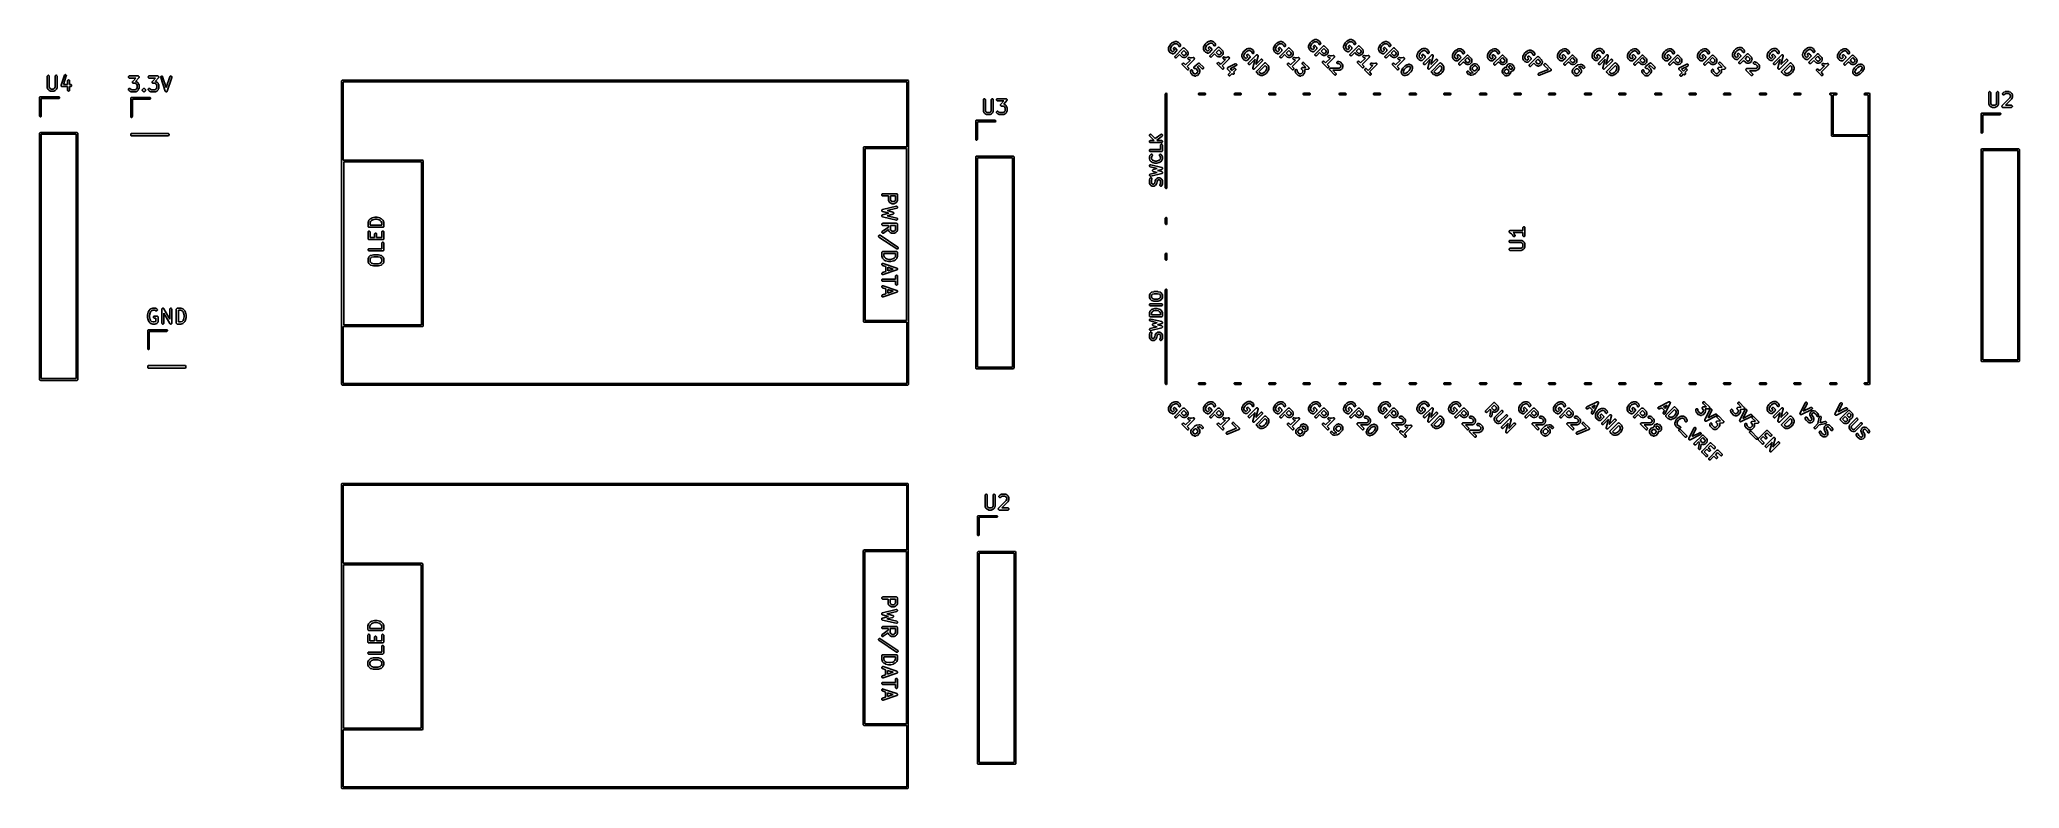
# Model space of a CAD drawing. Extents: x 3.29 to 8.95, y -3.74 to -1.6.
import ezdxf

# ---------------------------------------------------------------- set-up
doc = ezdxf.new("R2010")
doc.units = 0
doc.header["$MEASUREMENT"] = 0
doc.layers.add('BLACK', color=7, linetype='CONTINUOUS')

msp = doc.modelspace()

# ---------------------------------------------------------------- linework, layer by layer
at = {"layer": 'BLACK', "linetype": 'CONTINUOUS'}
for p, q in [((6.5156, -1.6283), (6.5157, -1.6282)), ((6.5157, -1.6284), (6.5156, -1.6283)), ((6.5156, -1.6287), (6.5157, -1.6284)), ((6.5156, -1.6329), (6.5156, -1.6287)), ((6.5157, -1.6335), (6.5156, -1.6329)), ((6.5157, -1.628), (6.5158, -1.6277)), ((6.5157, -1.6281), (6.5157, -1.628)), ((6.5157, -1.6282), (6.5157, -1.6281)), ((6.5157, -1.6336), (6.5157, -1.6335)), ((6.5157, -1.6337), (6.5157, -1.6336)), ((6.5159, -1.6342), (6.5157, -1.6337)), ((6.5158, -1.6277), (6.5168, -1.6246)), ((6.5181, -1.6385), (6.5159, -1.6342)), ((6.5168, -1.6246), (6.5169, -1.6245)), ((6.5169, -1.6245), (6.517, -1.6243)), ((6.5169, -1.6245), (6.5169, -1.6245)), ((6.517, -1.6243), (6.5171, -1.624)), ((6.5171, -1.624), (6.5203, -1.6187)), ((6.5171, -1.624), (6.5171, -1.624)), ((6.5171, -1.624), (6.5171, -1.624)), ((6.5182, -1.6387), (6.5181, -1.6385)), ((6.5182, -1.6388), (6.5182, -1.6387)), ((6.5183, -1.6389), (6.5182, -1.6388)), ((6.5184, -1.639), (6.5183, -1.6389)), ((6.5186, -1.6393), (6.5184, -1.639)), ((6.5184, -1.639), (6.5184, -1.639)), ((6.5207, -1.6414), (6.5186, -1.6393)), ((6.5203, -1.6187), (6.5203, -1.6186)), ((6.5203, -1.6186), (6.5204, -1.6186)), ((6.5204, -1.6186), (6.5205, -1.6184)), ((6.5205, -1.6184), (6.5206, -1.6182)), ((6.5206, -1.6182), (6.5207, -1.6182)), ((6.5207, -1.6181), (6.5239, -1.6149)), ((6.5207, -1.6182), (6.5207, -1.6181)), ((6.5223, -1.6267), (6.5215, -1.6292)), ((6.5215, -1.6292), (6.5215, -1.6322)), ((6.5215, -1.6322), (6.5231, -1.6354)), ((6.5252, -1.622), (6.5223, -1.6267)), ((6.5231, -1.6354), (6.5246, -1.6369)), ((6.5239, -1.6149), (6.524, -1.6149)), ((6.524, -1.6148), (6.5242, -1.6147)), ((6.524, -1.6149), (6.524, -1.6148)), ((6.5242, -1.6147), (6.5244, -1.6146)), ((6.5244, -1.6146), (6.5244, -1.6145)), ((6.5244, -1.6145), (6.5245, -1.6145)), ((6.5245, -1.6145), (6.5298, -1.6113)), ((6.5246, -1.6369), (6.5278, -1.6385)), ((6.5278, -1.6194), (6.5252, -1.622)), ((6.5325, -1.6165), (6.5278, -1.6194)), ((6.5278, -1.6385), (6.528, -1.6385)), ((6.528, -1.6385), (6.5324, -1.634)), ((6.5295, -1.6292), (6.5299, -1.6281)), ((6.5295, -1.6303), (6.5295, -1.6292)), ((6.5299, -1.6314), (6.5295, -1.6303)), ((6.5298, -1.6113), (6.5301, -1.6112)), ((6.5298, -1.6113), (6.5298, -1.6113)), ((6.5298, -1.6113), (6.5298, -1.6113)), ((6.5299, -1.6281), (6.5307, -1.6273)), ((6.5303, -1.6318), (6.5299, -1.6314)), ((6.5301, -1.6112), (6.5303, -1.6111)), ((6.5303, -1.6111), (6.5304, -1.611)), ((6.5303, -1.6111), (6.5303, -1.6111)), ((6.5324, -1.634), (6.5303, -1.6318)), ((6.5304, -1.611), (6.5335, -1.61)), ((6.5307, -1.6273), (6.5318, -1.6268)), ((6.5387, -1.6361), (6.5313, -1.6435)), ((6.5318, -1.6268), (6.5329, -1.6268)), ((6.535, -1.6157), (6.5325, -1.6165)), ((6.5329, -1.6268), (6.534, -1.6273)), ((6.5335, -1.61), (6.5338, -1.6099)), ((6.5338, -1.6099), (6.5339, -1.6099)), ((6.5339, -1.6099), (6.534, -1.6099)), ((6.534, -1.6099), (6.5341, -1.6098)), ((6.534, -1.6273), (6.5345, -1.6277)), ((6.5341, -1.6098), (6.5342, -1.6099)), ((6.5342, -1.6099), (6.5345, -1.6098)), ((6.5345, -1.6098), (6.5387, -1.6098)), ((6.5345, -1.6277), (6.5387, -1.6319)), ((6.5345, -1.651), (6.5568, -1.6287)), ((6.538, -1.6157), (6.535, -1.6157)), ((6.5412, -1.6173), (6.538, -1.6157)), ((6.5387, -1.6098), (6.5393, -1.6099)), ((6.5387, -1.6319), (6.5391, -1.6323)), ((6.5391, -1.6356), (6.5387, -1.6361)), ((6.5391, -1.6323), (6.5395, -1.6334)), ((6.5395, -1.6346), (6.5391, -1.6356)), ((6.5391, -1.6356), (6.5391, -1.6356)), ((6.5393, -1.6099), (6.5394, -1.6099)), ((6.5394, -1.6099), (6.5395, -1.6099)), ((6.5395, -1.6099), (6.54, -1.6101)), ((6.5395, -1.6334), (6.5395, -1.6346)), ((6.54, -1.6101), (6.5443, -1.6123)), ((6.5436, -1.6197), (6.5412, -1.6173)), ((6.5444, -1.6222), (6.5436, -1.6197)), ((6.5443, -1.6123), (6.5445, -1.6124)), ((6.5446, -1.6227), (6.5444, -1.6222)), ((6.5445, -1.6124), (6.5446, -1.6124)), ((6.5446, -1.6124), (6.5447, -1.6125)), ((6.5454, -1.6236), (6.5446, -1.6227)), ((6.5447, -1.6125), (6.5448, -1.6126)), ((6.5448, -1.6126), (6.5448, -1.6126)), ((6.5448, -1.6126), (6.5451, -1.6128)), ((6.5451, -1.6128), (6.5482, -1.616)), ((6.5464, -1.6241), (6.5454, -1.6236)), ((6.5476, -1.6242), (6.5464, -1.6241)), ((6.5487, -1.6238), (6.5476, -1.6242)), ((6.5482, -1.616), (6.5486, -1.6164)), ((6.5486, -1.6164), (6.5486, -1.6165)), ((6.5486, -1.6165), (6.5487, -1.6166)), ((6.5487, -1.6166), (6.549, -1.6171)), ((6.5495, -1.6231), (6.5487, -1.6238)), ((6.549, -1.6171), (6.55, -1.6203)), ((6.5501, -1.622), (6.5495, -1.6231)), ((6.55, -1.6203), (6.5501, -1.6209)), ((6.5501, -1.6209), (6.5501, -1.622)), ((6.5589, -1.635), (6.5514, -1.6425)), ((6.5568, -1.6287), (6.5572, -1.6283)), ((6.5572, -1.6283), (6.5583, -1.6279)), ((6.5583, -1.6279), (6.5595, -1.6279)), ((6.5648, -1.6409), (6.5589, -1.635)), ((6.5595, -1.6279), (6.5605, -1.6283)), ((6.5605, -1.6283), (6.561, -1.6287)), ((6.561, -1.6287), (6.5694, -1.6372)), ((6.5694, -1.6372), (6.5698, -1.6376)), ((6.5698, -1.6376), (6.5699, -1.6377)), ((6.5699, -1.6377), (6.5699, -1.6378)), ((6.5699, -1.6378), (6.5702, -1.6384)), ((6.5702, -1.6384), (6.5712, -1.6415)), ((6.6156, -1.6265), (6.6157, -1.6264)), ((6.6157, -1.6266), (6.6156, -1.6265)), ((6.6156, -1.6269), (6.6157, -1.6266)), ((6.6156, -1.6311), (6.6156, -1.6269)), ((6.6157, -1.6317), (6.6156, -1.6311)), ((6.6157, -1.6262), (6.6158, -1.6259)), ((6.6157, -1.6263), (6.6157, -1.6262)), ((6.6157, -1.6264), (6.6157, -1.6263)), ((6.6157, -1.6318), (6.6157, -1.6317)), ((6.6157, -1.6319), (6.6157, -1.6318)), ((6.6159, -1.6324), (6.6157, -1.6319)), ((6.6158, -1.6259), (6.6168, -1.6228)), ((6.6181, -1.6367), (6.6159, -1.6324)), ((6.6168, -1.6228), (6.6169, -1.6227)), ((6.6169, -1.6227), (6.617, -1.6225)), ((6.6169, -1.6227), (6.6169, -1.6227)), ((6.617, -1.6225), (6.6171, -1.6222)), ((6.6171, -1.6222), (6.6203, -1.6169)), ((6.6171, -1.6222), (6.6171, -1.6222)), ((6.6171, -1.6222), (6.6171, -1.6222)), ((6.6182, -1.6369), (6.6181, -1.6367)), ((6.6182, -1.637), (6.6182, -1.6369)), ((6.6183, -1.6371), (6.6182, -1.637)), ((6.6184, -1.6372), (6.6183, -1.6371)), ((6.6186, -1.6374), (6.6184, -1.6372)), ((6.6184, -1.6372), (6.6184, -1.6372)), ((6.6207, -1.6396), (6.6186, -1.6374)), ((6.6203, -1.6168), (6.6204, -1.6167)), ((6.6203, -1.6169), (6.6203, -1.6168)), ((6.6204, -1.6167), (6.6205, -1.6166)), ((6.6205, -1.6166), (6.6206, -1.6164)), ((6.6206, -1.6164), (6.6207, -1.6164)), ((6.6207, -1.6163), (6.6239, -1.6131)), ((6.6207, -1.6164), (6.6207, -1.6163)), ((6.621, -1.6398), (6.6207, -1.6396)), ((6.621, -1.6398), (6.621, -1.6398)), ((6.6223, -1.6249), (6.6215, -1.6274)), ((6.6215, -1.6274), (6.6215, -1.6304)), ((6.6215, -1.6304), (6.6231, -1.6336)), ((6.6252, -1.6202), (6.6223, -1.6249)), ((6.6231, -1.6336), (6.6246, -1.6351)), ((6.6239, -1.6131), (6.624, -1.6131)), ((6.624, -1.613), (6.6242, -1.6129)), ((6.624, -1.6131), (6.624, -1.613)), ((6.6242, -1.6129), (6.6244, -1.6128)), ((6.6244, -1.6128), (6.6244, -1.6127)), ((6.6244, -1.6127), (6.6245, -1.6127)), ((6.6245, -1.6127), (6.6298, -1.6095)), ((6.6246, -1.6351), (6.6278, -1.6366)), ((6.6278, -1.6176), (6.6252, -1.6202)), ((6.6325, -1.6147), (6.6278, -1.6176)), ((6.6278, -1.6366), (6.628, -1.6366)), ((6.628, -1.6366), (6.6324, -1.6322)), ((6.6295, -1.6274), (6.6299, -1.6263)), ((6.6295, -1.6285), (6.6295, -1.6274)), ((6.6299, -1.6296), (6.6295, -1.6285)), ((6.6298, -1.6095), (6.6301, -1.6094)), ((6.6298, -1.6095), (6.6298, -1.6095)), ((6.6298, -1.6095), (6.6298, -1.6095)), ((6.6299, -1.6263), (6.6307, -1.6255)), ((6.6303, -1.63), (6.6299, -1.6296)), ((6.6301, -1.6094), (6.6303, -1.6092)), ((6.6303, -1.6092), (6.6303, -1.6092)), ((6.6303, -1.6092), (6.6304, -1.6092)), ((6.6324, -1.6322), (6.6303, -1.63)), ((6.6304, -1.6092), (6.6335, -1.6082)), ((6.6307, -1.6255), (6.6318, -1.625)), ((6.6387, -1.6343), (6.6313, -1.6417)), ((6.6318, -1.625), (6.6329, -1.625)), ((6.635, -1.6139), (6.6325, -1.6147)), ((6.6329, -1.625), (6.634, -1.6255)), ((6.6335, -1.6082), (6.6338, -1.6081)), ((6.6338, -1.6081), (6.6339, -1.6081)), ((6.6339, -1.6081), (6.634, -1.6081)), ((6.634, -1.6081), (6.6341, -1.608)), ((6.634, -1.6255), (6.6345, -1.6258)), ((6.6341, -1.608), (6.6342, -1.608)), ((6.6342, -1.608), (6.6345, -1.608)), ((6.6345, -1.608), (6.6387, -1.608)), ((6.6345, -1.6258), (6.6387, -1.6301)), ((6.6345, -1.6492), (6.6568, -1.6269)), ((6.638, -1.6139), (6.635, -1.6139)), ((6.6412, -1.6155), (6.638, -1.6139)), ((6.6387, -1.608), (6.6393, -1.6081)), ((6.6387, -1.6301), (6.6391, -1.6305)), ((6.6391, -1.6338), (6.6387, -1.6343)), ((6.6391, -1.6305), (6.6395, -1.6316)), ((6.6395, -1.6328), (6.6391, -1.6338)), ((6.6391, -1.6338), (6.6391, -1.6338)), ((6.6393, -1.6081), (6.6394, -1.6081)), ((6.6394, -1.6081), (6.6395, -1.6081)), ((6.6395, -1.6081), (6.64, -1.6083)), ((6.6395, -1.6316), (6.6395, -1.6328)), ((6.64, -1.6083), (6.6443, -1.6104)), ((6.6436, -1.6179), (6.6412, -1.6155)), ((6.6444, -1.6204), (6.6436, -1.6179)), ((6.6443, -1.6104), (6.6445, -1.6106)), ((6.6446, -1.6209), (6.6444, -1.6204)), ((6.6445, -1.6106), (6.6446, -1.6106)), ((6.6446, -1.6106), (6.6447, -1.6107)), ((6.6454, -1.6218), (6.6446, -1.6209)), ((6.6447, -1.6107), (6.6448, -1.6108)), ((6.6448, -1.6108), (6.6448, -1.6108)), ((6.6448, -1.6108), (6.6451, -1.611)), ((6.6451, -1.611), (6.6482, -1.6142)), ((6.6464, -1.6223), (6.6454, -1.6218)), ((6.6476, -1.6224), (6.6464, -1.6223)), ((6.6487, -1.622), (6.6476, -1.6224)), ((6.6482, -1.6142), (6.6486, -1.6146)), ((6.6486, -1.6146), (6.6486, -1.6147)), ((6.6486, -1.6147), (6.6487, -1.6148)), ((6.6487, -1.6148), (6.649, -1.6153)), ((6.6495, -1.6213), (6.6487, -1.622)), ((6.649, -1.6153), (6.65, -1.6185)), ((6.6501, -1.6202), (6.6495, -1.6213)), ((6.65, -1.6185), (6.6501, -1.6191)), ((6.6501, -1.6191), (6.6501, -1.6202)), ((6.6589, -1.6332), (6.6514, -1.6407)), ((6.6568, -1.6269), (6.6572, -1.6265)), ((6.6572, -1.6265), (6.6583, -1.6261)), ((6.6583, -1.6261), (6.6595, -1.6261)), ((6.6648, -1.6391), (6.6589, -1.6332)), ((6.6595, -1.6261), (6.6605, -1.6265)), ((6.6605, -1.6265), (6.661, -1.6269)), ((6.661, -1.6269), (6.6694, -1.6354)), ((6.6655, -1.6411), (6.6648, -1.6391)), ((6.6694, -1.6354), (6.6698, -1.6358)), ((6.6698, -1.6358), (6.6699, -1.6359)), ((6.6699, -1.6359), (6.6699, -1.636)), ((6.6699, -1.636), (6.6702, -1.6365)), ((6.6702, -1.6365), (6.6712, -1.6397)), ((6.6712, -1.6397), (6.6713, -1.64)), ((6.7266, -1.6435), (6.7298, -1.6382)), ((6.7298, -1.6382), (6.7299, -1.6381)), ((6.7299, -1.6381), (6.73, -1.6379)), ((6.7299, -1.6381), (6.7299, -1.6381)), ((6.73, -1.6379), (6.7302, -1.6378)), ((6.7302, -1.6378), (6.7302, -1.6377)), ((6.7302, -1.6377), (6.7303, -1.6377)), ((6.7303, -1.6377), (6.7335, -1.6345)), ((6.7335, -1.6345), (6.7335, -1.6344)), ((6.7335, -1.6344), (6.7336, -1.6344)), ((6.7336, -1.6344), (6.7337, -1.6342)), ((6.7337, -1.6342), (6.7339, -1.6341)), ((6.7339, -1.6341), (6.734, -1.634)), ((6.7339, -1.6341), (6.7339, -1.6341)), ((6.734, -1.634), (6.7393, -1.6308)), ((6.7374, -1.6389), (6.7347, -1.6416)), ((6.7421, -1.6361), (6.7374, -1.6389)), ((6.7393, -1.6308), (6.7394, -1.6308)), ((6.7394, -1.6308), (6.7396, -1.6307)), ((6.7394, -1.6308), (6.7394, -1.6308)), ((6.7396, -1.6307), (6.7399, -1.6306)), ((6.7399, -1.6306), (6.7431, -1.6295)), ((6.7399, -1.6306), (6.7399, -1.6306)), ((6.7399, -1.6306), (6.7399, -1.6306)), ((6.7445, -1.6353), (6.7421, -1.6361)), ((6.7431, -1.6295), (6.7434, -1.6295)), ((6.7434, -1.6295), (6.7435, -1.6294)), ((6.7435, -1.6294), (6.7436, -1.6294)), ((6.7436, -1.6294), (6.7437, -1.6294)), ((6.7437, -1.6294), (6.7437, -1.6294)), ((6.7437, -1.6294), (6.744, -1.6294)), ((6.744, -1.6294), (6.7483, -1.6294)), ((6.7476, -1.6353), (6.7445, -1.6353)), ((6.7508, -1.6369), (6.7476, -1.6353)), ((6.7483, -1.6294), (6.7488, -1.6294)), ((6.7488, -1.6294), (6.7489, -1.6295)), ((6.7489, -1.6295), (6.7491, -1.6295)), ((6.7491, -1.6295), (6.7496, -1.6297)), ((6.7496, -1.6297), (6.7538, -1.6318)), ((6.7531, -1.6392), (6.7508, -1.6369)), ((6.754, -1.6417), (6.7531, -1.6392)), ((6.7538, -1.6318), (6.7541, -1.632)), ((6.7541, -1.632), (6.7542, -1.632)), ((6.7542, -1.632), (6.7542, -1.6321)), ((6.7542, -1.6321), (6.7543, -1.6321)), ((6.7543, -1.6321), (6.7544, -1.6322)), ((6.7544, -1.6322), (6.7546, -1.6324)), ((6.7546, -1.6324), (6.7578, -1.6355)), ((6.7578, -1.6355), (6.7581, -1.636)), ((6.7581, -1.636), (6.7582, -1.6361)), ((6.7582, -1.6361), (6.7583, -1.6362)), ((6.7583, -1.6362), (6.7585, -1.6367)), ((6.7585, -1.6367), (6.7596, -1.6399)), ((6.8156, -1.6283), (6.8157, -1.6282)), ((6.8157, -1.6284), (6.8156, -1.6283)), ((6.8156, -1.6287), (6.8157, -1.6284)), ((6.8156, -1.6329), (6.8156, -1.6287)), ((6.8157, -1.6335), (6.8156, -1.6329)), ((6.8157, -1.628), (6.8158, -1.6277)), ((6.8157, -1.6281), (6.8157, -1.628)), ((6.8157, -1.6282), (6.8157, -1.6281)), ((6.8157, -1.6336), (6.8157, -1.6335)), ((6.8157, -1.6337), (6.8157, -1.6336)), ((6.8159, -1.6342), (6.8157, -1.6337)), ((6.8158, -1.6277), (6.8168, -1.6246)), ((6.8181, -1.6385), (6.8159, -1.6342)), ((6.8168, -1.6246), (6.8169, -1.6245)), ((6.8169, -1.6245), (6.817, -1.6243)), ((6.8169, -1.6245), (6.8169, -1.6245)), ((6.817, -1.6243), (6.8171, -1.624)), ((6.8171, -1.624), (6.8203, -1.6187)), ((6.8171, -1.624), (6.8171, -1.624)), ((6.8171, -1.624), (6.8171, -1.624)), ((6.8182, -1.6387), (6.8181, -1.6385)), ((6.8182, -1.6388), (6.8182, -1.6387)), ((6.8183, -1.6389), (6.8182, -1.6388)), ((6.8184, -1.639), (6.8183, -1.6389)), ((6.8186, -1.6393), (6.8184, -1.639)), ((6.8184, -1.639), (6.8184, -1.639)), ((6.8207, -1.6414), (6.8186, -1.6393)), ((6.8203, -1.6187), (6.8203, -1.6186)), ((6.8203, -1.6186), (6.8204, -1.6186)), ((6.8204, -1.6186), (6.8205, -1.6184)), ((6.8205, -1.6184), (6.8206, -1.6182)), ((6.8206, -1.6182), (6.8207, -1.6182)), ((6.8207, -1.6181), (6.8239, -1.6149)), ((6.8207, -1.6182), (6.8207, -1.6181)), ((6.8223, -1.6267), (6.8215, -1.6292)), ((6.8215, -1.6292), (6.8215, -1.6322)), ((6.8215, -1.6322), (6.8231, -1.6354)), ((6.8252, -1.622), (6.8223, -1.6267)), ((6.8231, -1.6354), (6.8246, -1.6369)), ((6.8239, -1.6149), (6.824, -1.6149)), ((6.824, -1.6148), (6.8242, -1.6147)), ((6.824, -1.6149), (6.824, -1.6148)), ((6.8242, -1.6147), (6.8244, -1.6146)), ((6.8244, -1.6146), (6.8244, -1.6145)), ((6.8244, -1.6145), (6.8245, -1.6145)), ((6.8245, -1.6145), (6.8298, -1.6113)), ((6.8246, -1.6369), (6.8278, -1.6385)), ((6.8278, -1.6194), (6.8252, -1.622)), ((6.8325, -1.6165), (6.8278, -1.6194)), ((6.8278, -1.6385), (6.828, -1.6385)), ((6.828, -1.6385), (6.8324, -1.634)), ((6.8295, -1.6292), (6.8299, -1.6281)), ((6.8295, -1.6303), (6.8295, -1.6292)), ((6.8299, -1.6314), (6.8295, -1.6303)), ((6.8298, -1.6113), (6.8301, -1.6112)), ((6.8298, -1.6113), (6.8298, -1.6113)), ((6.8298, -1.6113), (6.8298, -1.6113)), ((6.8299, -1.6281), (6.8307, -1.6273)), ((6.8303, -1.6318), (6.8299, -1.6314)), ((6.8301, -1.6112), (6.8303, -1.6111)), ((6.8303, -1.6111), (6.8304, -1.611)), ((6.8303, -1.6111), (6.8303, -1.6111)), ((6.8324, -1.634), (6.8303, -1.6318)), ((6.8304, -1.611), (6.8335, -1.61)), ((6.8307, -1.6273), (6.8318, -1.6268)), ((6.8387, -1.6361), (6.8313, -1.6435)), ((6.8318, -1.6268), (6.8329, -1.6268)), ((6.835, -1.6157), (6.8325, -1.6165)), ((6.8329, -1.6268), (6.834, -1.6273)), ((6.8335, -1.61), (6.8338, -1.6099)), ((6.8338, -1.6099), (6.8339, -1.6099)), ((6.8339, -1.6099), (6.834, -1.6099)), ((6.834, -1.6099), (6.8341, -1.6098)), ((6.834, -1.6273), (6.8345, -1.6277)), ((6.8341, -1.6098), (6.8342, -1.6099)), ((6.8342, -1.6099), (6.8345, -1.6098)), ((6.8345, -1.6098), (6.8387, -1.6098)), ((6.8345, -1.6277), (6.8387, -1.6319)), ((6.8345, -1.651), (6.8568, -1.6287)), ((6.838, -1.6157), (6.835, -1.6157)), ((6.8412, -1.6173), (6.838, -1.6157)), ((6.8387, -1.6098), (6.8393, -1.6099)), ((6.8387, -1.6319), (6.8391, -1.6323)), ((6.8391, -1.6356), (6.8387, -1.6361)), ((6.8391, -1.6323), (6.8395, -1.6334)), ((6.8395, -1.6346), (6.8391, -1.6356)), ((6.8391, -1.6356), (6.8391, -1.6356)), ((6.8393, -1.6099), (6.8394, -1.6099)), ((6.8394, -1.6099), (6.8395, -1.6099)), ((6.8395, -1.6099), (6.84, -1.6101)), ((6.8395, -1.6334), (6.8395, -1.6346)), ((6.84, -1.6101), (6.8443, -1.6123)), ((6.8436, -1.6197), (6.8412, -1.6173)), ((6.8444, -1.6222), (6.8436, -1.6197)), ((6.8443, -1.6123), (6.8445, -1.6124)), ((6.8446, -1.6227), (6.8444, -1.6222)), ((6.8445, -1.6124), (6.8446, -1.6124)), ((6.8446, -1.6124), (6.8447, -1.6125)), ((6.8454, -1.6236), (6.8446, -1.6227)), ((6.8447, -1.6125), (6.8448, -1.6126)), ((6.8448, -1.6126), (6.8448, -1.6126)), ((6.8448, -1.6126), (6.8451, -1.6128)), ((6.8451, -1.6128), (6.8482, -1.616)), ((6.8464, -1.6241), (6.8454, -1.6236)), ((6.8476, -1.6242), (6.8464, -1.6241)), ((6.8487, -1.6238), (6.8476, -1.6242)), ((6.8482, -1.616), (6.8486, -1.6164)), ((6.8486, -1.6164), (6.8486, -1.6165)), ((6.8486, -1.6165), (6.8487, -1.6166)), ((6.8487, -1.6166), (6.849, -1.6171)), ((6.8495, -1.6231), (6.8487, -1.6238)), ((6.849, -1.6171), (6.85, -1.6203)), ((6.8501, -1.622), (6.8495, -1.6231)), ((6.85, -1.6203), (6.8501, -1.6209)), ((6.8501, -1.6209), (6.8501, -1.622)), ((6.8589, -1.635), (6.8514, -1.6425)), ((6.8568, -1.6287), (6.8572, -1.6283)), ((6.8572, -1.6283), (6.8583, -1.6279)), ((6.8583, -1.6279), (6.8595, -1.6279)), ((6.8648, -1.6409), (6.8589, -1.635)), ((6.8595, -1.6279), (6.8605, -1.6283)), ((6.8605, -1.6283), (6.861, -1.6287)), ((6.861, -1.6287), (6.8694, -1.6372)), ((6.8694, -1.6372), (6.8698, -1.6376)), ((6.8698, -1.6376), (6.8699, -1.6377)), ((6.8699, -1.6377), (6.8699, -1.6378)), ((6.8699, -1.6378), (6.8702, -1.6384)), ((6.8702, -1.6384), (6.8712, -1.6415)), ((6.9156, -1.6226), (6.9157, -1.6225)), ((6.9156, -1.6229), (6.9157, -1.6226)), ((6.9157, -1.6226), (6.9156, -1.6226)), ((6.9156, -1.6272), (6.9156, -1.6229)), ((6.9157, -1.6278), (6.9156, -1.6272)), ((6.9157, -1.6223), (6.9158, -1.622)), ((6.9157, -1.6224), (6.9157, -1.6223)), ((6.9157, -1.6225), (6.9157, -1.6224)), ((6.9157, -1.6279), (6.9157, -1.6278)), ((6.9157, -1.628), (6.9157, -1.6279)), ((6.9159, -1.6285), (6.9157, -1.628)), ((6.9158, -1.622), (6.9168, -1.6188)), ((6.9181, -1.6327), (6.9159, -1.6285)), ((6.9168, -1.6188), (6.9169, -1.6188)), ((6.9169, -1.6188), (6.917, -1.6185)), ((6.9169, -1.6188), (6.9169, -1.6188)), ((6.917, -1.6185), (6.9171, -1.6183)), ((6.9171, -1.6182), (6.9203, -1.6129)), ((6.9171, -1.6183), (6.9171, -1.6182)), ((6.9171, -1.6183), (6.9171, -1.6183)), ((6.9182, -1.633), (6.9181, -1.6327)), ((6.9182, -1.6331), (6.9182, -1.633)), ((6.9183, -1.6331), (6.9182, -1.6331)), ((6.9184, -1.6332), (6.9183, -1.6331)), ((6.9184, -1.6333), (6.9184, -1.6332)), ((6.9186, -1.6335), (6.9184, -1.6333)), ((6.9207, -1.6356), (6.9186, -1.6335)), ((6.9203, -1.6129), (6.9204, -1.6128)), ((6.9203, -1.6129), (6.9203, -1.6129)), ((6.9204, -1.6128), (6.9205, -1.6126)), ((6.9205, -1.6126), (6.9206, -1.6125)), ((6.9206, -1.6125), (6.9207, -1.6124)), ((6.9207, -1.6124), (6.9239, -1.6092)), ((6.9207, -1.6124), (6.9207, -1.6124)), ((6.921, -1.6358), (6.9207, -1.6356)), ((6.921, -1.6359), (6.921, -1.6358)), ((6.9211, -1.6359), (6.921, -1.6359)), ((6.9212, -1.636), (6.9211, -1.6359)), ((6.9215, -1.6362), (6.9212, -1.636)), ((6.9212, -1.636), (6.9212, -1.636)), ((6.9223, -1.621), (6.9215, -1.6234)), ((6.9215, -1.6234), (6.9215, -1.6265)), ((6.9215, -1.6265), (6.9231, -1.6297)), ((6.9257, -1.6383), (6.9215, -1.6362)), ((6.9252, -1.6163), (6.9223, -1.621)), ((6.9231, -1.6297), (6.9246, -1.6311)), ((6.9239, -1.6092), (6.924, -1.6091)), ((6.924, -1.6091), (6.9242, -1.609)), ((6.924, -1.6091), (6.924, -1.6091)), ((6.9242, -1.609), (6.9244, -1.6088)), ((6.9244, -1.6088), (6.9245, -1.6087)), ((6.9244, -1.6088), (6.9244, -1.6088)), ((6.9245, -1.6087), (6.9298, -1.6056)), ((6.9246, -1.6311), (6.9278, -1.6327)), ((6.9278, -1.6136), (6.9252, -1.6163)), ((6.9263, -1.6385), (6.9257, -1.6383)), ((6.9264, -1.6385), (6.9263, -1.6385)), ((6.9265, -1.6386), (6.9264, -1.6385)), ((6.9271, -1.6386), (6.9265, -1.6386)), ((6.9292, -1.6386), (6.9271, -1.6386)), ((6.9325, -1.6108), (6.9278, -1.6136)), ((6.9278, -1.6327), (6.928, -1.6327)), ((6.928, -1.6327), (6.9324, -1.6282)), ((6.9298, -1.6386), (6.9292, -1.6386)), ((6.9295, -1.6234), (6.9299, -1.6224)), ((6.9295, -1.6246), (6.9295, -1.6234)), ((6.9299, -1.6256), (6.9295, -1.6246)), ((6.9298, -1.6055), (6.9301, -1.6054)), ((6.9298, -1.6056), (6.9298, -1.6055)), ((6.9298, -1.6055), (6.9298, -1.6055)), ((6.9301, -1.6384), (6.9298, -1.6386)), ((6.9299, -1.6224), (6.9307, -1.6215)), ((6.9303, -1.6261), (6.9299, -1.6256)), ((6.9301, -1.6054), (6.9303, -1.6053)), ((6.9308, -1.6381), (6.9301, -1.6384)), ((6.9303, -1.6053), (6.9303, -1.6053)), ((6.9303, -1.6053), (6.9304, -1.6053)), ((6.9324, -1.6282), (6.9303, -1.6261)), ((6.9304, -1.6053), (6.9335, -1.6042)), ((6.9307, -1.6215), (6.9318, -1.6211)), ((6.9313, -1.6377), (6.9308, -1.6381)), ((6.9387, -1.6303), (6.9313, -1.6377)), ((6.9318, -1.6211), (6.9329, -1.6211)), ((6.935, -1.61), (6.9325, -1.6108)), ((6.9329, -1.6211), (6.934, -1.6215)), ((6.9335, -1.6042), (6.9338, -1.6042)), ((6.9338, -1.6042), (6.9339, -1.6041)), ((6.9339, -1.6041), (6.934, -1.6041)), ((6.934, -1.6041), (6.9341, -1.6041)), ((6.934, -1.6215), (6.9345, -1.6219)), ((6.9341, -1.6041), (6.9342, -1.6041)), ((6.9342, -1.6041), (6.9345, -1.6041)), ((6.9345, -1.6041), (6.9387, -1.6041)), ((6.9345, -1.6219), (6.9387, -1.6262)), ((6.9345, -1.6452), (6.9568, -1.623)), ((6.938, -1.61), (6.935, -1.61)), ((6.9412, -1.6116), (6.938, -1.61)), ((6.9387, -1.6041), (6.9393, -1.6041)), ((6.9387, -1.6262), (6.9391, -1.6266)), ((6.9391, -1.6299), (6.9387, -1.6303)), ((6.9391, -1.6266), (6.9395, -1.6277)), ((6.9395, -1.6288), (6.9391, -1.6299)), ((6.9391, -1.6299), (6.9391, -1.6299)), ((6.9393, -1.6041), (6.9394, -1.6042)), ((6.9394, -1.6042), (6.9395, -1.6042)), ((6.9395, -1.6042), (6.94, -1.6044)), ((6.9395, -1.6277), (6.9395, -1.6288)), ((6.94, -1.6044), (6.9443, -1.6065)), ((6.9436, -1.6139), (6.9412, -1.6116)), ((6.9444, -1.6164), (6.9436, -1.6139)), ((6.9443, -1.6065), (6.9445, -1.6067)), ((6.9446, -1.617), (6.9444, -1.6164)), ((6.9445, -1.6067), (6.9446, -1.6067)), ((6.9446, -1.6067), (6.9447, -1.6068)), ((6.9454, -1.6178), (6.9446, -1.617)), ((6.9447, -1.6068), (6.9448, -1.6068)), ((6.9448, -1.6068), (6.9448, -1.6069)), ((6.9448, -1.6069), (6.9451, -1.6071)), ((6.9451, -1.6071), (6.9482, -1.6102)), ((6.9464, -1.6184), (6.9454, -1.6178)), ((6.9476, -1.6184), (6.9464, -1.6184)), ((6.9487, -1.6181), (6.9476, -1.6184)), ((6.9482, -1.6102), (6.9486, -1.6107)), ((6.9486, -1.6107), (6.9486, -1.6108)), ((6.9486, -1.6108), (6.9487, -1.6109)), ((6.9487, -1.6109), (6.949, -1.6114)), ((6.9495, -1.6173), (6.9487, -1.6181)), ((6.949, -1.6114), (6.95, -1.6146)), ((6.9501, -1.6163), (6.9495, -1.6173)), ((6.95, -1.6146), (6.9501, -1.6151)), ((6.9501, -1.6151), (6.9501, -1.6163)), ((6.9589, -1.6292), (6.9514, -1.6367)), ((6.9514, -1.6367), (6.9573, -1.6426)), ((6.9568, -1.623), (6.9572, -1.6226)), ((6.9572, -1.6226), (6.9583, -1.6222)), ((6.9583, -1.6222), (6.9595, -1.6222)), ((6.9648, -1.6351), (6.9589, -1.6292)), ((6.9595, -1.6222), (6.9605, -1.6226)), ((6.9605, -1.6226), (6.961, -1.623)), ((6.961, -1.623), (6.9694, -1.6315)), ((6.9655, -1.6372), (6.9648, -1.6351)), ((6.9648, -1.6404), (6.9655, -1.6384)), ((6.9655, -1.6384), (6.9655, -1.6372)), ((6.9694, -1.6315), (6.9698, -1.6319)), ((6.9698, -1.6319), (6.9699, -1.632)), ((6.9699, -1.632), (6.9699, -1.6321)), ((6.9699, -1.6321), (6.9702, -1.6326)), ((6.9702, -1.6326), (6.9712, -1.6358)), ((6.9712, -1.6358), (6.9713, -1.6361)), ((6.9713, -1.6395), (6.9712, -1.6398)), ((6.9713, -1.6361), (6.9713, -1.6361)), ((6.9713, -1.6361), (6.9713, -1.6363)), ((6.9713, -1.6363), (6.9714, -1.6364)), ((6.9714, -1.6364), (6.9713, -1.6364)), ((6.9713, -1.6364), (6.9714, -1.6367)), ((6.9714, -1.6388), (6.9713, -1.6391)), ((6.9713, -1.6391), (6.9714, -1.6392)), ((6.9714, -1.6392), (6.9713, -1.6393)), ((6.9713, -1.6393), (6.9713, -1.6394)), ((6.9713, -1.6394), (6.9713, -1.6395)), ((6.9714, -1.6367), (6.9714, -1.6388)), ((7.0156, -1.6226), (7.0157, -1.6225)), ((7.0156, -1.6229), (7.0157, -1.6226)), ((7.0157, -1.6226), (7.0156, -1.6226)), ((7.0156, -1.6272), (7.0156, -1.6229)), ((7.0157, -1.6278), (7.0156, -1.6272)), ((7.0157, -1.6223), (7.0158, -1.622)), ((7.0157, -1.6224), (7.0157, -1.6223)), ((7.0157, -1.6225), (7.0157, -1.6224)), ((7.0157, -1.6279), (7.0157, -1.6278)), ((7.0157, -1.628), (7.0157, -1.6279)), ((7.0159, -1.6285), (7.0157, -1.628)), ((7.0158, -1.622), (7.0168, -1.6188)), ((7.0181, -1.6327), (7.0159, -1.6285)), ((7.0168, -1.6188), (7.0169, -1.6188)), ((7.0169, -1.6188), (7.017, -1.6185)), ((7.0169, -1.6188), (7.0169, -1.6188)), ((7.017, -1.6185), (7.0171, -1.6183)), ((7.0171, -1.6182), (7.0203, -1.6129)), ((7.0171, -1.6183), (7.0171, -1.6182)), ((7.0171, -1.6183), (7.0171, -1.6183)), ((7.0182, -1.633), (7.0181, -1.6327)), ((7.0182, -1.6331), (7.0182, -1.633)), ((7.0183, -1.6331), (7.0182, -1.6331)), ((7.0184, -1.6332), (7.0183, -1.6331)), ((7.0184, -1.6333), (7.0184, -1.6332)), ((7.0186, -1.6335), (7.0184, -1.6333)), ((7.0207, -1.6356), (7.0186, -1.6335)), ((7.0203, -1.6129), (7.0204, -1.6128)), ((7.0203, -1.6129), (7.0203, -1.6129)), ((7.0204, -1.6128), (7.0205, -1.6126)), ((7.0205, -1.6126), (7.0206, -1.6125)), ((7.0206, -1.6125), (7.0207, -1.6124)), ((7.0207, -1.6124), (7.0239, -1.6092)), ((7.0207, -1.6124), (7.0207, -1.6124)), ((7.021, -1.6358), (7.0207, -1.6356)), ((7.021, -1.6359), (7.021, -1.6358)), ((7.0211, -1.6359), (7.021, -1.6359)), ((7.0212, -1.636), (7.0211, -1.6359)), ((7.0215, -1.6362), (7.0212, -1.636)), ((7.0212, -1.636), (7.0212, -1.636)), ((7.0223, -1.621), (7.0215, -1.6234)), ((7.0215, -1.6234), (7.0215, -1.6265)), ((7.0215, -1.6265), (7.0231, -1.6297)), ((7.0257, -1.6383), (7.0215, -1.6362)), ((7.0252, -1.6163), (7.0223, -1.621)), ((7.0231, -1.6297), (7.0246, -1.6311)), ((7.0239, -1.6092), (7.024, -1.6091)), ((7.024, -1.6091), (7.0242, -1.609)), ((7.024, -1.6091), (7.024, -1.6091)), ((7.0242, -1.609), (7.0244, -1.6088)), ((7.0244, -1.6088), (7.0245, -1.6087)), ((7.0244, -1.6088), (7.0244, -1.6088)), ((7.0245, -1.6087), (7.0298, -1.6056)), ((7.0246, -1.6311), (7.0278, -1.6327)), ((7.0278, -1.6136), (7.0252, -1.6163)), ((7.0263, -1.6385), (7.0257, -1.6383)), ((7.0264, -1.6385), (7.0263, -1.6385)), ((7.0265, -1.6386), (7.0264, -1.6385)), ((7.0271, -1.6386), (7.0265, -1.6386)), ((7.0292, -1.6386), (7.0271, -1.6386)), ((7.0325, -1.6108), (7.0278, -1.6136)), ((7.0278, -1.6327), (7.028, -1.6327)), ((7.028, -1.6327), (7.0324, -1.6282)), ((7.0298, -1.6386), (7.0292, -1.6386)), ((7.0295, -1.6234), (7.0299, -1.6224)), ((7.0295, -1.6246), (7.0295, -1.6234)), ((7.0299, -1.6256), (7.0295, -1.6246)), ((7.0298, -1.6055), (7.0301, -1.6054)), ((7.0298, -1.6056), (7.0298, -1.6055)), ((7.0298, -1.6055), (7.0298, -1.6055)), ((7.0301, -1.6384), (7.0298, -1.6386)), ((7.0299, -1.6224), (7.0307, -1.6215)), ((7.0303, -1.6261), (7.0299, -1.6256)), ((7.0301, -1.6054), (7.0303, -1.6053)), ((7.0308, -1.6381), (7.0301, -1.6384)), ((7.0303, -1.6053), (7.0303, -1.6053)), ((7.0303, -1.6053), (7.0304, -1.6053)), ((7.0324, -1.6282), (7.0303, -1.6261)), ((7.0304, -1.6053), (7.0335, -1.6042)), ((7.0307, -1.6215), (7.0318, -1.6211)), ((7.0313, -1.6377), (7.0308, -1.6381)), ((7.0387, -1.6303), (7.0313, -1.6377)), ((7.0318, -1.6211), (7.0329, -1.6211)), ((7.035, -1.61), (7.0325, -1.6108)), ((7.0329, -1.6211), (7.034, -1.6215)), ((7.0335, -1.6042), (7.0338, -1.6042)), ((7.0338, -1.6042), (7.0339, -1.6041)), ((7.0339, -1.6041), (7.034, -1.6041)), ((7.034, -1.6041), (7.0341, -1.6041)), ((7.034, -1.6215), (7.0345, -1.6219)), ((7.0341, -1.6041), (7.0342, -1.6041)), ((7.0342, -1.6041), (7.0345, -1.6041)), ((7.0345, -1.6041), (7.0387, -1.6041)), ((7.0345, -1.6219), (7.0387, -1.6262)), ((7.0345, -1.6452), (7.0568, -1.623)), ((7.038, -1.61), (7.035, -1.61)), ((7.0412, -1.6116), (7.038, -1.61)), ((7.0387, -1.6041), (7.0393, -1.6041)), ((7.0387, -1.6262), (7.0391, -1.6266)), ((7.0391, -1.6299), (7.0387, -1.6303)), ((7.0391, -1.6266), (7.0395, -1.6277)), ((7.0395, -1.6288), (7.0391, -1.6299)), ((7.0391, -1.6299), (7.0391, -1.6299)), ((7.0393, -1.6041), (7.0394, -1.6042)), ((7.0394, -1.6042), (7.0395, -1.6042)), ((7.0395, -1.6042), (7.04, -1.6044)), ((7.0395, -1.6277), (7.0395, -1.6288)), ((7.04, -1.6044), (7.0443, -1.6065)), ((7.0436, -1.6139), (7.0412, -1.6116)), ((7.0444, -1.6164), (7.0436, -1.6139)), ((7.0443, -1.6065), (7.0445, -1.6067)), ((7.0446, -1.617), (7.0444, -1.6164)), ((7.0445, -1.6067), (7.0446, -1.6067)), ((7.0446, -1.6067), (7.0447, -1.6068)), ((7.0454, -1.6178), (7.0446, -1.617)), ((7.0447, -1.6068), (7.0448, -1.6068)), ((7.0448, -1.6068), (7.0448, -1.6069)), ((7.0448, -1.6069), (7.0451, -1.6071)), ((7.0451, -1.6071), (7.0482, -1.6102)), ((7.0464, -1.6184), (7.0454, -1.6178)), ((7.0476, -1.6184), (7.0464, -1.6184)), ((7.0487, -1.6181), (7.0476, -1.6184)), ((7.0482, -1.6102), (7.0486, -1.6107)), ((7.0486, -1.6107), (7.0486, -1.6108)), ((7.0486, -1.6108), (7.0487, -1.6109)), ((7.0487, -1.6109), (7.049, -1.6114)), ((7.0495, -1.6173), (7.0487, -1.6181)), ((7.049, -1.6114), (7.05, -1.6146)), ((7.0501, -1.6163), (7.0495, -1.6173)), ((7.05, -1.6146), (7.0501, -1.6151)), ((7.0501, -1.6151), (7.0501, -1.6163)), ((7.0589, -1.6292), (7.0514, -1.6367)), ((7.0514, -1.6367), (7.0573, -1.6426)), ((7.0568, -1.623), (7.0572, -1.6226)), ((7.0572, -1.6226), (7.0583, -1.6222)), ((7.0583, -1.6222), (7.0595, -1.6222)), ((7.0648, -1.6351), (7.0589, -1.6292)), ((7.0595, -1.6222), (7.0605, -1.6226)), ((7.0605, -1.6226), (7.061, -1.623)), ((7.061, -1.623), (7.0694, -1.6315)), ((7.0655, -1.6372), (7.0648, -1.6351)), ((7.0648, -1.6404), (7.0655, -1.6384)), ((7.0655, -1.6384), (7.0655, -1.6372)), ((7.0694, -1.6315), (7.0698, -1.6319)), ((7.0698, -1.6319), (7.0699, -1.632)), ((7.0699, -1.632), (7.0699, -1.6321)), ((7.0699, -1.6321), (7.0702, -1.6326)), ((7.0702, -1.6326), (7.0712, -1.6358)), ((7.0712, -1.6358), (7.0713, -1.6361)), ((7.0713, -1.6395), (7.0712, -1.6398)), ((7.0713, -1.6361), (7.0713, -1.6361)), ((7.0713, -1.6361), (7.0713, -1.6363)), ((7.0713, -1.6363), (7.0713, -1.6364)), ((7.0713, -1.6364), (7.0713, -1.6364)), ((7.0713, -1.6364), (7.0714, -1.6367)), ((7.0714, -1.6388), (7.0713, -1.6391)), ((7.0713, -1.6391), (7.0713, -1.6392)), ((7.0713, -1.6392), (7.0713, -1.6393)), ((7.0713, -1.6393), (7.0713, -1.6394)), ((7.0713, -1.6394), (7.0713, -1.6395)), ((7.0714, -1.6367), (7.0714, -1.6388)), ((7.1156, -1.6283), (7.1157, -1.6282)), ((7.1157, -1.6284), (7.1156, -1.6283)), ((7.1156, -1.6287), (7.1157, -1.6284)), ((7.1156, -1.6329), (7.1156, -1.6287)), ((7.1157, -1.6335), (7.1156, -1.6329)), ((7.1157, -1.628), (7.1158, -1.6277)), ((7.1157, -1.6281), (7.1157, -1.628)), ((7.1157, -1.6282), (7.1157, -1.6281)), ((7.1157, -1.6336), (7.1157, -1.6335)), ((7.1157, -1.6337), (7.1157, -1.6336)), ((7.1159, -1.6342), (7.1157, -1.6337)), ((7.1158, -1.6277), (7.1168, -1.6246)), ((7.1181, -1.6385), (7.1159, -1.6342)), ((7.1168, -1.6246), (7.1169, -1.6245)), ((7.1169, -1.6245), (7.117, -1.6243)), ((7.1169, -1.6245), (7.1169, -1.6245)), ((7.117, -1.6243), (7.1171, -1.624)), ((7.1171, -1.624), (7.1203, -1.6187)), ((7.1171, -1.624), (7.1171, -1.624)), ((7.1171, -1.624), (7.1171, -1.624)), ((7.1182, -1.6387), (7.1181, -1.6385)), ((7.1182, -1.6388), (7.1182, -1.6387)), ((7.1183, -1.6389), (7.1182, -1.6388)), ((7.1184, -1.639), (7.1183, -1.6389)), ((7.1186, -1.6393), (7.1184, -1.639)), ((7.1184, -1.639), (7.1184, -1.639)), ((7.1207, -1.6414), (7.1186, -1.6393)), ((7.1203, -1.6187), (7.1203, -1.6186)), ((7.1203, -1.6186), (7.1204, -1.6186)), ((7.1204, -1.6186), (7.1205, -1.6184)), ((7.1205, -1.6184), (7.1206, -1.6182)), ((7.1206, -1.6182), (7.1207, -1.6182)), ((7.1207, -1.6181), (7.1239, -1.6149)), ((7.1207, -1.6182), (7.1207, -1.6181)), ((7.1223, -1.6267), (7.1215, -1.6292)), ((7.1215, -1.6292), (7.1215, -1.6322)), ((7.1215, -1.6322), (7.1231, -1.6354)), ((7.1252, -1.622), (7.1223, -1.6267)), ((7.1231, -1.6354), (7.1246, -1.6369)), ((7.1239, -1.6149), (7.124, -1.6149)), ((7.124, -1.6148), (7.1242, -1.6147)), ((7.124, -1.6149), (7.124, -1.6148)), ((7.1242, -1.6147), (7.1244, -1.6146)), ((7.1244, -1.6146), (7.1244, -1.6145)), ((7.1244, -1.6145), (7.1245, -1.6145)), ((7.1245, -1.6145), (7.1298, -1.6113)), ((7.1246, -1.6369), (7.1278, -1.6385)), ((7.1278, -1.6194), (7.1252, -1.622)), ((7.1325, -1.6165), (7.1278, -1.6194)), ((7.1278, -1.6385), (7.128, -1.6385)), ((7.128, -1.6385), (7.1324, -1.634)), ((7.1295, -1.6292), (7.1299, -1.6281)), ((7.1295, -1.6303), (7.1295, -1.6292)), ((7.1299, -1.6314), (7.1295, -1.6303)), ((7.1298, -1.6113), (7.1301, -1.6112)), ((7.1298, -1.6113), (7.1298, -1.6113)), ((7.1298, -1.6113), (7.1298, -1.6113)), ((7.1299, -1.6281), (7.1307, -1.6273)), ((7.1303, -1.6318), (7.1299, -1.6314)), ((7.1301, -1.6112), (7.1303, -1.6111)), ((7.1303, -1.6111), (7.1304, -1.611)), ((7.1303, -1.6111), (7.1303, -1.6111)), ((7.1324, -1.634), (7.1303, -1.6318)), ((7.1304, -1.611), (7.1335, -1.61)), ((7.1307, -1.6273), (7.1318, -1.6268)), ((7.1387, -1.6361), (7.1313, -1.6435)), ((7.1318, -1.6268), (7.1329, -1.6268)), ((7.135, -1.6157), (7.1325, -1.6165)), ((7.1329, -1.6268), (7.134, -1.6273)), ((7.1335, -1.61), (7.1338, -1.6099)), ((7.1338, -1.6099), (7.1339, -1.6099)), ((7.1339, -1.6099), (7.134, -1.6099)), ((7.134, -1.6099), (7.1341, -1.6098)), ((7.134, -1.6273), (7.1345, -1.6277)), ((7.1341, -1.6098), (7.1342, -1.6099)), ((7.1342, -1.6099), (7.1345, -1.6098)), ((7.1345, -1.6098), (7.1387, -1.6098)), ((7.1345, -1.6277), (7.1387, -1.6319)), ((7.1345, -1.651), (7.1568, -1.6287)), ((7.138, -1.6157), (7.135, -1.6157)), ((7.1412, -1.6173), (7.138, -1.6157)), ((7.1387, -1.6098), (7.1393, -1.6099)), ((7.1387, -1.6319), (7.1391, -1.6323)), ((7.1391, -1.6356), (7.1387, -1.6361)), ((7.1391, -1.6323), (7.1395, -1.6334)), ((7.1395, -1.6346), (7.1391, -1.6356)), ((7.1391, -1.6356), (7.1391, -1.6356)), ((7.1393, -1.6099), (7.1394, -1.6099)), ((7.1394, -1.6099), (7.1395, -1.6099)), ((7.1395, -1.6099), (7.14, -1.6101)), ((7.1395, -1.6334), (7.1395, -1.6346)), ((7.14, -1.6101), (7.1443, -1.6123)), ((7.1436, -1.6197), (7.1412, -1.6173)), ((7.1444, -1.6222), (7.1436, -1.6197)), ((7.1443, -1.6123), (7.1445, -1.6124)), ((7.1446, -1.6227), (7.1444, -1.6222)), ((7.1445, -1.6124), (7.1446, -1.6124)), ((7.1446, -1.6124), (7.1447, -1.6125)), ((7.1454, -1.6236), (7.1446, -1.6227)), ((7.1447, -1.6125), (7.1448, -1.6126)), ((7.1448, -1.6126), (7.1448, -1.6126)), ((7.1448, -1.6126), (7.1451, -1.6128)), ((7.1451, -1.6128), (7.1482, -1.616)), ((7.1464, -1.6241), (7.1454, -1.6236)), ((7.1476, -1.6242), (7.1464, -1.6241)), ((7.1487, -1.6238), (7.1476, -1.6242)), ((7.1482, -1.616), (7.1486, -1.6164)), ((7.1486, -1.6164), (7.1486, -1.6165)), ((7.1486, -1.6165), (7.1487, -1.6166)), ((7.1487, -1.6166), (7.149, -1.6171)), ((7.1495, -1.6231), (7.1487, -1.6238)), ((7.149, -1.6171), (7.15, -1.6203)), ((7.1501, -1.622), (7.1495, -1.6231)), ((7.15, -1.6203), (7.1501, -1.6209)), ((7.1501, -1.6209), (7.1501, -1.622)), ((7.1589, -1.635), (7.1514, -1.6425)), ((7.1568, -1.6287), (7.1572, -1.6283)), ((7.1572, -1.6283), (7.1583, -1.6279)), ((7.1583, -1.6279), (7.1595, -1.6279)), ((7.1648, -1.6409), (7.1589, -1.635)), ((7.1595, -1.6279), (7.1605, -1.6283)), ((7.1605, -1.6283), (7.161, -1.6287)), ((7.161, -1.6287), (7.1694, -1.6372)), ((7.1694, -1.6372), (7.1698, -1.6376)), ((7.1698, -1.6376), (7.1699, -1.6377)), ((7.1699, -1.6377), (7.1699, -1.6378)), ((7.1699, -1.6378), (7.1702, -1.6384)), ((7.1702, -1.6384), (7.1712, -1.6415)), ((7.2266, -1.6435), (7.2298, -1.6382)), ((7.2298, -1.6382), (7.2299, -1.6381)), ((7.2299, -1.6381), (7.23, -1.6379)), ((7.2299, -1.6381), (7.2299, -1.6381)), ((7.23, -1.6379), (7.2302, -1.6378)), ((7.2302, -1.6378), (7.2302, -1.6377)), ((7.2302, -1.6377), (7.2303, -1.6377)), ((7.2303, -1.6377), (7.2335, -1.6345)), ((7.2335, -1.6345), (7.2335, -1.6344)), ((7.2335, -1.6344), (7.2336, -1.6344)), ((7.2336, -1.6344), (7.2337, -1.6342)), ((7.2337, -1.6342), (7.2339, -1.6341)), ((7.2339, -1.6341), (7.234, -1.634)), ((7.2339, -1.6341), (7.2339, -1.6341)), ((7.234, -1.634), (7.2393, -1.6308)), ((7.2374, -1.6389), (7.2347, -1.6416)), ((7.2421, -1.6361), (7.2374, -1.6389)), ((7.2393, -1.6308), (7.2394, -1.6308)), ((7.2394, -1.6308), (7.2396, -1.6307)), ((7.2394, -1.6308), (7.2394, -1.6308)), ((7.2396, -1.6307), (7.2399, -1.6306)), ((7.2399, -1.6306), (7.2431, -1.6295)), ((7.2399, -1.6306), (7.2399, -1.6306)), ((7.2399, -1.6306), (7.2399, -1.6306)), ((7.2445, -1.6353), (7.2421, -1.6361)), ((7.2431, -1.6295), (7.2434, -1.6295)), ((7.2434, -1.6295), (7.2435, -1.6294)), ((7.2435, -1.6294), (7.2436, -1.6294)), ((7.2436, -1.6294), (7.2437, -1.6294)), ((7.2437, -1.6294), (7.2437, -1.6294)), ((7.2437, -1.6294), (7.244, -1.6294)), ((7.244, -1.6294), (7.2483, -1.6294)), ((7.2476, -1.6353), (7.2445, -1.6353)), ((7.2508, -1.6369), (7.2476, -1.6353)), ((7.2483, -1.6294), (7.2488, -1.6294)), ((7.2488, -1.6294), (7.2489, -1.6295)), ((7.2489, -1.6295), (7.2491, -1.6295)), ((7.2491, -1.6295), (7.2496, -1.6297)), ((7.2496, -1.6297), (7.2538, -1.6318)), ((7.2531, -1.6392), (7.2508, -1.6369)), ((7.254, -1.6417), (7.2531, -1.6392)), ((7.2538, -1.6318), (7.2541, -1.632)), ((7.2541, -1.632), (7.2542, -1.632)), ((7.2542, -1.632), (7.2542, -1.6321)), ((7.2542, -1.6321), (7.2543, -1.6321)), ((7.2543, -1.6321), (7.2544, -1.6322)), ((7.2544, -1.6322), (7.2546, -1.6324)), ((7.2546, -1.6324), (7.2578, -1.6355)), ((7.2578, -1.6355), (7.2581, -1.636)), ((7.2581, -1.636), (7.2582, -1.6361)), ((7.2582, -1.6361), (7.2583, -1.6362)), ((7.2583, -1.6362), (7.2585, -1.6367)), ((7.2585, -1.6367), (7.2596, -1.6399)), ((7.3277, -1.6446), (7.3309, -1.6393)), ((7.3309, -1.6393), (7.331, -1.6392)), ((7.331, -1.6392), (7.3311, -1.639)), ((7.331, -1.6392), (7.331, -1.6392)), ((7.3311, -1.639), (7.3312, -1.6388)), ((7.3312, -1.6388), (7.3313, -1.6388)), ((7.3313, -1.6387), (7.3345, -1.6355)), ((7.3313, -1.6388), (7.3313, -1.6387)), ((7.3345, -1.6355), (7.3346, -1.6355)), ((7.3346, -1.6354), (7.3348, -1.6353)), ((7.3346, -1.6355), (7.3346, -1.6354)), ((7.3348, -1.6353), (7.335, -1.6352)), ((7.335, -1.6352), (7.3351, -1.6351)), ((7.335, -1.6352), (7.335, -1.6352)), ((7.3351, -1.6351), (7.3404, -1.6319)), ((7.3431, -1.6371), (7.3384, -1.64)), ((7.3404, -1.6319), (7.3407, -1.6318)), ((7.3404, -1.6319), (7.3404, -1.6319)), ((7.3404, -1.6319), (7.3404, -1.6319)), ((7.3407, -1.6318), (7.3409, -1.6317)), ((7.3409, -1.6317), (7.341, -1.6316)), ((7.3409, -1.6317), (7.3409, -1.6317)), ((7.341, -1.6316), (7.3442, -1.6306)), ((7.3456, -1.6363), (7.3431, -1.6371)), ((7.3442, -1.6306), (7.3444, -1.6305)), ((7.3444, -1.6305), (7.3445, -1.6305)), ((7.3445, -1.6305), (7.3446, -1.6305)), ((7.3446, -1.6305), (7.3447, -1.6305)), ((7.3447, -1.6305), (7.3448, -1.6305)), ((7.3448, -1.6305), (7.3451, -1.6304)), ((7.3451, -1.6304), (7.3493, -1.6304)), ((7.3486, -1.6363), (7.3456, -1.6363)), ((7.3518, -1.6379), (7.3486, -1.6363)), ((7.3493, -1.6304), (7.3499, -1.6305)), ((7.3499, -1.6305), (7.35, -1.6305)), ((7.35, -1.6305), (7.3501, -1.6305)), ((7.3501, -1.6305), (7.3507, -1.6307)), ((7.3507, -1.6307), (7.3549, -1.6329)), ((7.3542, -1.6403), (7.3518, -1.6379)), ((7.3549, -1.6329), (7.3551, -1.633)), ((7.3551, -1.633), (7.3552, -1.633)), ((7.3552, -1.633), (7.3553, -1.6331)), ((7.3553, -1.6331), (7.3554, -1.6332)), ((7.3554, -1.6332), (7.3554, -1.6332)), ((7.3554, -1.6332), (7.3557, -1.6334)), ((7.3557, -1.6334), (7.3588, -1.6366)), ((7.3588, -1.6366), (7.3592, -1.637)), ((7.3592, -1.637), (7.3593, -1.6371)), ((7.3593, -1.6371), (7.3593, -1.6372)), ((7.3593, -1.6372), (7.3596, -1.6377)), ((7.3596, -1.6377), (7.3606, -1.6409)), ((7.4277, -1.6446), (7.4309, -1.6393)), ((7.4309, -1.6393), (7.431, -1.6392)), ((7.431, -1.6392), (7.4311, -1.639)), ((7.431, -1.6392), (7.431, -1.6392)), ((7.4311, -1.639), (7.4312, -1.6388)), ((7.4312, -1.6388), (7.4313, -1.6388)), ((7.4313, -1.6387), (7.4345, -1.6355)), ((7.4313, -1.6388), (7.4313, -1.6387)), ((7.4345, -1.6355), (7.4346, -1.6355)), ((7.4346, -1.6354), (7.4348, -1.6353)), ((7.4346, -1.6355), (7.4346, -1.6354)), ((7.4348, -1.6353), (7.435, -1.6352)), ((7.435, -1.6352), (7.4351, -1.6351)), ((7.435, -1.6352), (7.435, -1.6352)), ((7.4351, -1.6351), (7.4404, -1.6319)), ((7.4431, -1.6371), (7.4384, -1.64)), ((7.4404, -1.6319), (7.4407, -1.6318)), ((7.4404, -1.6319), (7.4404, -1.6319)), ((7.4404, -1.6319), (7.4404, -1.6319)), ((7.4407, -1.6318), (7.4409, -1.6317)), ((7.4409, -1.6317), (7.441, -1.6316)), ((7.4409, -1.6317), (7.4409, -1.6317)), ((7.441, -1.6316), (7.4442, -1.6306)), ((7.4456, -1.6363), (7.4431, -1.6371)), ((7.4442, -1.6306), (7.4444, -1.6305)), ((7.4444, -1.6305), (7.4445, -1.6305)), ((7.4445, -1.6305), (7.4446, -1.6305)), ((7.4446, -1.6305), (7.4447, -1.6305)), ((7.4447, -1.6305), (7.4448, -1.6305)), ((7.4448, -1.6305), (7.4451, -1.6304)), ((7.4451, -1.6304), (7.4493, -1.6304)), ((7.4486, -1.6363), (7.4456, -1.6363)), ((7.4518, -1.6379), (7.4486, -1.6363)), ((7.4493, -1.6304), (7.4499, -1.6305)), ((7.4499, -1.6305), (7.45, -1.6305)), ((7.45, -1.6305), (7.4501, -1.6305)), ((7.4501, -1.6305), (7.4507, -1.6307)), ((7.4507, -1.6307), (7.4549, -1.6329)), ((7.4542, -1.6403), (7.4518, -1.6379)), ((7.4549, -1.6329), (7.4551, -1.633)), ((7.4551, -1.633), (7.4552, -1.633)), ((7.4552, -1.633), (7.4553, -1.6331)), ((7.4553, -1.6331), (7.4554, -1.6332)), ((7.4554, -1.6332), (7.4554, -1.6332)), ((7.4554, -1.6332), (7.4557, -1.6334)), ((7.4557, -1.6334), (7.4588, -1.6366)), ((7.4588, -1.6366), (7.4592, -1.637)), ((7.4592, -1.637), (7.4593, -1.6371)), ((7.4593, -1.6371), (7.4593, -1.6372)), ((7.4593, -1.6372), (7.4596, -1.6377)), ((7.4596, -1.6377), (7.4606, -1.6409)), ((7.5325, -1.6427), (7.5357, -1.6395)), ((7.5357, -1.6395), (7.5358, -1.6394)), ((7.5358, -1.6394), (7.536, -1.6392)), ((7.5358, -1.6394), (7.5358, -1.6394)), ((7.536, -1.6392), (7.5361, -1.6391)), ((7.5361, -1.6391), (7.5362, -1.6391)), ((7.5362, -1.6391), (7.5363, -1.639)), ((7.5363, -1.639), (7.5416, -1.6358)), ((7.5416, -1.6358), (7.5419, -1.6357)), ((7.5416, -1.6358), (7.5416, -1.6358)), ((7.5416, -1.6358), (7.5416, -1.6358)), ((7.5419, -1.6357), (7.5421, -1.6356)), ((7.5421, -1.6356), (7.5421, -1.6356)), ((7.5421, -1.6356), (7.5422, -1.6356)), ((7.5422, -1.6356), (7.5453, -1.6345)), ((7.5453, -1.6345), (7.5456, -1.6345)), ((7.5456, -1.6345), (7.5457, -1.6344)), ((7.5457, -1.6344), (7.5458, -1.6344)), ((7.5458, -1.6344), (7.5459, -1.6344)), ((7.5459, -1.6344), (7.546, -1.6344)), ((7.546, -1.6344), (7.5463, -1.6344)), ((7.5463, -1.6344), (7.5505, -1.6344)), ((7.5505, -1.6344), (7.5511, -1.6344)), ((7.5511, -1.6344), (7.5512, -1.6345)), ((7.5512, -1.6345), (7.5513, -1.6345)), ((7.5513, -1.6345), (7.5518, -1.6347)), ((7.5518, -1.6347), (7.5561, -1.6368)), ((7.5561, -1.6368), (7.5563, -1.637)), ((7.5563, -1.637), (7.5564, -1.637)), ((7.5564, -1.637), (7.5565, -1.6371)), ((7.5565, -1.6371), (7.5566, -1.6371)), ((7.5566, -1.6371), (7.5566, -1.6372)), ((7.5566, -1.6372), (7.5568, -1.6374)), ((7.5568, -1.6374), (7.56, -1.6405)), ((7.6277, -1.6446), (7.6309, -1.6393)), ((7.6309, -1.6393), (7.631, -1.6392)), ((7.631, -1.6392), (7.6311, -1.639)), ((7.631, -1.6392), (7.631, -1.6392)), ((7.6311, -1.639), (7.6312, -1.6388)), ((7.6312, -1.6388), (7.6313, -1.6388)), ((7.6313, -1.6387), (7.6345, -1.6355)), ((7.6313, -1.6388), (7.6313, -1.6387)), ((7.6345, -1.6355), (7.6346, -1.6355)), ((7.6346, -1.6354), (7.6348, -1.6353)), ((7.6346, -1.6355), (7.6346, -1.6354)), ((7.6348, -1.6353), (7.635, -1.6352)), ((7.635, -1.6352), (7.6351, -1.6351)), ((7.635, -1.6352), (7.635, -1.6352)), ((7.6351, -1.6351), (7.6404, -1.6319)), ((7.6431, -1.6371), (7.6384, -1.64)), ((7.6404, -1.6319), (7.6407, -1.6318)), ((7.6404, -1.6319), (7.6404, -1.6319)), ((7.6404, -1.6319), (7.6404, -1.6319)), ((7.6407, -1.6318), (7.6409, -1.6317)), ((7.6409, -1.6317), (7.641, -1.6316)), ((7.6409, -1.6317), (7.6409, -1.6317)), ((7.641, -1.6316), (7.6442, -1.6306)), ((7.6456, -1.6363), (7.6431, -1.6371)), ((7.6442, -1.6306), (7.6444, -1.6305)), ((7.6444, -1.6305), (7.6445, -1.6305)), ((7.6445, -1.6305), (7.6446, -1.6305)), ((7.6446, -1.6305), (7.6447, -1.6305)), ((7.6447, -1.6305), (7.6448, -1.6305)), ((7.6448, -1.6305), (7.6451, -1.6304)), ((7.6451, -1.6304), (7.6493, -1.6304)), ((7.6486, -1.6363), (7.6456, -1.6363)), ((7.6518, -1.6379), (7.6486, -1.6363)), ((7.6493, -1.6304), (7.6499, -1.6305)), ((7.6499, -1.6305), (7.65, -1.6305)), ((7.65, -1.6305), (7.6501, -1.6305)), ((7.6501, -1.6305), (7.6507, -1.6307)), ((7.6507, -1.6307), (7.6549, -1.6329)), ((7.6542, -1.6403), (7.6518, -1.6379)), ((7.6549, -1.6329), (7.6551, -1.633)), ((7.6551, -1.633), (7.6552, -1.633)), ((7.6552, -1.633), (7.6553, -1.6331)), ((7.6553, -1.6331), (7.6554, -1.6332)), ((7.6554, -1.6332), (7.6554, -1.6332)), ((7.6554, -1.6332), (7.6557, -1.6334)), ((7.6557, -1.6334), (7.6588, -1.6366)), ((7.6588, -1.6366), (7.6592, -1.637)), ((7.6592, -1.637), (7.6593, -1.6371)), ((7.6593, -1.6371), (7.6593, -1.6372)), ((7.6593, -1.6372), (7.6596, -1.6377)), ((7.6596, -1.6377), (7.6606, -1.6409)), ((7.7266, -1.6435), (7.7298, -1.6382)), ((7.7298, -1.6382), (7.7299, -1.6381)), ((7.7299, -1.6381), (7.73, -1.6379)), ((7.7299, -1.6381), (7.7299, -1.6381)), ((7.73, -1.6379), (7.7302, -1.6378)), ((7.7302, -1.6378), (7.7302, -1.6377)), ((7.7302, -1.6377), (7.7303, -1.6377)), ((7.7303, -1.6377), (7.7335, -1.6345)), ((7.7335, -1.6345), (7.7335, -1.6344)), ((7.7335, -1.6344), (7.7336, -1.6344)), ((7.7336, -1.6344), (7.7337, -1.6342)), ((7.7337, -1.6342), (7.7339, -1.6341)), ((7.7339, -1.6341), (7.734, -1.634)), ((7.7339, -1.6341), (7.7339, -1.6341)), ((7.734, -1.634), (7.7393, -1.6308)), ((7.7374, -1.6389), (7.7347, -1.6416)), ((7.7421, -1.6361), (7.7374, -1.6389)), ((7.7393, -1.6308), (7.7394, -1.6308)), ((7.7394, -1.6308), (7.7396, -1.6307)), ((7.7394, -1.6308), (7.7394, -1.6308)), ((7.7396, -1.6307), (7.7399, -1.6306)), ((7.7399, -1.6306), (7.7431, -1.6295)), ((7.7399, -1.6306), (7.7399, -1.6306)), ((7.7399, -1.6306), (7.7399, -1.6306)), ((7.7445, -1.6353), (7.7421, -1.6361)), ((7.7431, -1.6295), (7.7434, -1.6295)), ((7.7434, -1.6295), (7.7435, -1.6294)), ((7.7435, -1.6294), (7.7436, -1.6294)), ((7.7436, -1.6294), (7.7437, -1.6294)), ((7.7437, -1.6294), (7.7437, -1.6294)), ((7.7437, -1.6294), (7.744, -1.6294)), ((7.744, -1.6294), (7.7483, -1.6294)), ((7.7476, -1.6353), (7.7445, -1.6353)), ((7.7508, -1.6369), (7.7476, -1.6353)), ((7.7483, -1.6294), (7.7488, -1.6294)), ((7.7488, -1.6294), (7.7489, -1.6295)), ((7.7489, -1.6295), (7.7491, -1.6295)), ((7.7491, -1.6295), (7.7496, -1.6297)), ((7.7496, -1.6297), (7.7538, -1.6318)), ((7.7531, -1.6392), (7.7508, -1.6369)), ((7.754, -1.6417), (7.7531, -1.6392)), ((7.7538, -1.6318), (7.7541, -1.632)), ((7.7541, -1.632), (7.7542, -1.632)), ((7.7542, -1.632), (7.7542, -1.6321)), ((7.7542, -1.6321), (7.7543, -1.6321)), ((7.7543, -1.6321), (7.7544, -1.6322)), ((7.7544, -1.6322), (7.7546, -1.6324)), ((7.7546, -1.6324), (7.7578, -1.6355)), ((7.7578, -1.6355), (7.7581, -1.636)), ((7.7581, -1.636), (7.7582, -1.6361)), ((7.7582, -1.6361), (7.7583, -1.6362)), ((7.7583, -1.6362), (7.7585, -1.6367)), ((7.7585, -1.6367), (7.7596, -1.6399)), ((7.8277, -1.6446), (7.8309, -1.6393)), ((7.8309, -1.6393), (7.831, -1.6392)), ((7.831, -1.6392), (7.8311, -1.639)), ((7.831, -1.6392), (7.831, -1.6392)), ((7.8311, -1.639), (7.8312, -1.6388)), ((7.8312, -1.6388), (7.8313, -1.6388)), ((7.8313, -1.6387), (7.8345, -1.6355)), ((7.8313, -1.6388), (7.8313, -1.6387)), ((7.8345, -1.6355), (7.8346, -1.6355)), ((7.8346, -1.6354), (7.8348, -1.6353)), ((7.8346, -1.6355), (7.8346, -1.6354)), ((7.8348, -1.6353), (7.835, -1.6352)), ((7.835, -1.6352), (7.8351, -1.6351)), ((7.835, -1.6352), (7.835, -1.6352)), ((7.8351, -1.6351), (7.8404, -1.6319)), ((7.8431, -1.6371), (7.8384, -1.64)), ((7.8404, -1.6319), (7.8407, -1.6318)), ((7.8404, -1.6319), (7.8404, -1.6319)), ((7.8404, -1.6319), (7.8404, -1.6319)), ((7.8407, -1.6318), (7.8409, -1.6317)), ((7.8409, -1.6317), (7.841, -1.6316)), ((7.8409, -1.6317), (7.8409, -1.6317)), ((7.841, -1.6316), (7.8442, -1.6306)), ((7.8456, -1.6363), (7.8431, -1.6371)), ((7.8442, -1.6306), (7.8444, -1.6305)), ((7.8444, -1.6305), (7.8445, -1.6305)), ((7.8445, -1.6305), (7.8446, -1.6305)), ((7.8446, -1.6305), (7.8447, -1.6305)), ((7.8447, -1.6305), (7.8448, -1.6305)), ((7.8448, -1.6305), (7.8451, -1.6304)), ((7.8451, -1.6304), (7.8493, -1.6304)), ((7.8486, -1.6363), (7.8456, -1.6363)), ((7.8518, -1.6379), (7.8486, -1.6363)), ((7.8493, -1.6304), (7.8499, -1.6305)), ((7.8499, -1.6305), (7.85, -1.6305)), ((7.85, -1.6305), (7.8501, -1.6305)), ((7.8501, -1.6305), (7.8507, -1.6307)), ((7.8507, -1.6307), (7.8549, -1.6329)), ((7.8542, -1.6403), (7.8518, -1.6379)), ((7.8549, -1.6329), (7.8551, -1.633)), ((7.8551, -1.633), (7.8552, -1.633)), ((7.8552, -1.633), (7.8553, -1.6331)), ((7.8553, -1.6331), (7.8554, -1.6332)), ((7.8554, -1.6332), (7.8554, -1.6332)), ((7.8554, -1.6332), (7.8557, -1.6334)), ((7.8557, -1.6334), (7.8588, -1.6366)), ((7.8588, -1.6366), (7.8592, -1.637)), ((7.8592, -1.637), (7.8593, -1.6371)), ((7.8593, -1.6371), (7.8593, -1.6372)), ((7.8593, -1.6372), (7.8596, -1.6377)), ((7.8596, -1.6377), (7.8606, -1.6409)), ((7.9277, -1.6446), (7.9309, -1.6393)), ((7.9309, -1.6393), (7.931, -1.6392)), ((7.931, -1.6392), (7.9311, -1.639)), ((7.931, -1.6392), (7.931, -1.6392)), ((7.9311, -1.639), (7.9312, -1.6388)), ((7.9312, -1.6388), (7.9313, -1.6388)), ((7.9313, -1.6387), (7.9345, -1.6355)), ((7.9313, -1.6388), (7.9313, -1.6387)), ((7.9345, -1.6355), (7.9346, -1.6355)), ((7.9346, -1.6354), (7.9348, -1.6353)), ((7.9346, -1.6355), (7.9346, -1.6354)), ((7.9348, -1.6353), (7.935, -1.6352)), ((7.935, -1.6352), (7.9351, -1.6351)), ((7.935, -1.6352), (7.935, -1.6352)), ((7.9351, -1.6351), (7.9404, -1.6319)), ((7.9431, -1.6371), (7.9384, -1.64)), ((7.9404, -1.6319), (7.9407, -1.6318)), ((7.9404, -1.6319), (7.9404, -1.6319)), ((7.9404, -1.6319), (7.9404, -1.6319)), ((7.9407, -1.6318), (7.9409, -1.6317)), ((7.9409, -1.6317), (7.941, -1.6316)), ((7.9409, -1.6317), (7.9409, -1.6317)), ((7.941, -1.6316), (7.9442, -1.6306)), ((7.9456, -1.6363), (7.9431, -1.6371)), ((7.9442, -1.6306), (7.9444, -1.6305)), ((7.9444, -1.6305), (7.9445, -1.6305)), ((7.9445, -1.6305), (7.9446, -1.6305)), ((7.9446, -1.6305), (7.9447, -1.6305)), ((7.9447, -1.6305), (7.9448, -1.6305)), ((7.9448, -1.6305), (7.9451, -1.6304)), ((7.9451, -1.6304), (7.9493, -1.6304)), ((7.9486, -1.6363), (7.9456, -1.6363)), ((7.9518, -1.6379), (7.9486, -1.6363)), ((7.9493, -1.6304), (7.9499, -1.6305)), ((7.9499, -1.6305), (7.95, -1.6305)), ((7.95, -1.6305), (7.9501, -1.6305)), ((7.9501, -1.6305), (7.9507, -1.6307)), ((7.9507, -1.6307), (7.9549, -1.6329)), ((7.9542, -1.6403), (7.9518, -1.6379)), ((7.9549, -1.6329), (7.9551, -1.633)), ((7.9551, -1.633), (7.9552, -1.633)), ((7.9552, -1.633), (7.9553, -1.6331)), ((7.9553, -1.6331), (7.9554, -1.6332)), ((7.9554, -1.6332), (7.9554, -1.6332)), ((7.9554, -1.6332), (7.9557, -1.6334)), ((7.9557, -1.6334), (7.9588, -1.6366)), ((7.9588, -1.6366), (7.9592, -1.637)), ((7.9592, -1.637), (7.9593, -1.6371)), ((7.9593, -1.6371), (7.9593, -1.6372)), ((7.9593, -1.6372), (7.9596, -1.6377)), ((7.9596, -1.6377), (7.9606, -1.6409)), ((8.0277, -1.6446), (8.0309, -1.6393)), ((8.0309, -1.6393), (8.031, -1.6392)), ((8.031, -1.6392), (8.0311, -1.639)), ((8.031, -1.6392), (8.031, -1.6392)), ((8.0311, -1.639), (8.0312, -1.6388)), ((8.0312, -1.6388), (8.0313, -1.6388)), ((8.0313, -1.6387), (8.0345, -1.6355)), ((8.0313, -1.6388), (8.0313, -1.6387)), ((8.0345, -1.6355), (8.0346, -1.6355)), ((8.0346, -1.6354), (8.0348, -1.6353)), ((8.0346, -1.6355), (8.0346, -1.6354)), ((8.0348, -1.6353), (8.035, -1.6352)), ((8.035, -1.6352), (8.0351, -1.6351)), ((8.035, -1.6352), (8.035, -1.6352)), ((8.0351, -1.6351), (8.0404, -1.6319)), ((8.0431, -1.6371), (8.0384, -1.64)), ((8.0404, -1.6319), (8.0407, -1.6318)), ((8.0404, -1.6319), (8.0404, -1.6319)), ((8.0404, -1.6319), (8.0404, -1.6319)), ((8.0407, -1.6318), (8.0409, -1.6317)), ((8.0409, -1.6317), (8.041, -1.6316)), ((8.0409, -1.6317), (8.0409, -1.6317)), ((8.041, -1.6316), (8.0442, -1.6306)), ((8.0456, -1.6363), (8.0431, -1.6371)), ((8.0442, -1.6306), (8.0444, -1.6305)), ((8.0444, -1.6305), (8.0445, -1.6305)), ((8.0445, -1.6305), (8.0446, -1.6305)), ((8.0446, -1.6305), (8.0447, -1.6305)), ((8.0447, -1.6305), (8.0448, -1.6305)), ((8.0448, -1.6305), (8.0451, -1.6304)), ((8.0451, -1.6304), (8.0493, -1.6304)), ((8.0486, -1.6363), (8.0456, -1.6363)), ((8.0518, -1.6379), (8.0486, -1.6363)), ((8.0493, -1.6304), (8.0499, -1.6305)), ((8.0499, -1.6305), (8.05, -1.6305)), ((8.05, -1.6305), (8.0501, -1.6305)), ((8.0501, -1.6305), (8.0507, -1.6307)), ((8.0507, -1.6307), (8.0549, -1.6329)), ((8.0542, -1.6403), (8.0518, -1.6379)), ((8.0549, -1.6329), (8.0551, -1.633)), ((8.0551, -1.633), (8.0552, -1.633)), ((8.0552, -1.633), (8.0553, -1.6331)), ((8.0553, -1.6331), (8.0554, -1.6332)), ((8.0554, -1.6332), (8.0554, -1.6332)), ((8.0554, -1.6332), (8.0557, -1.6334)), ((8.0557, -1.6334), (8.0588, -1.6366)), ((8.0588, -1.6366), (8.0592, -1.637)), ((8.0592, -1.637), (8.0593, -1.6371)), ((8.0593, -1.6371), (8.0593, -1.6372)), ((8.0593, -1.6372), (8.0596, -1.6377)), ((8.0596, -1.6377), (8.0606, -1.6409)), ((8.1277, -1.6407), (8.1309, -1.6353)), ((8.1309, -1.6353), (8.131, -1.6353)), ((8.131, -1.6352), (8.1311, -1.6351)), ((8.131, -1.6353), (8.131, -1.6352)), ((8.1311, -1.6351), (8.1312, -1.6349)), ((8.1312, -1.6349), (8.1313, -1.6349)), ((8.1313, -1.6348), (8.1345, -1.6316)), ((8.1313, -1.6349), (8.1313, -1.6348)), ((8.1358, -1.6387), (8.1329, -1.6434)), ((8.1345, -1.6316), (8.1346, -1.6315)), ((8.1346, -1.6315), (8.1348, -1.6314)), ((8.1346, -1.6315), (8.1346, -1.6315)), ((8.1348, -1.6314), (8.135, -1.6312)), ((8.135, -1.6312), (8.135, -1.6312)), ((8.135, -1.6312), (8.1351, -1.6312)), ((8.1351, -1.6312), (8.1404, -1.628)), ((8.1384, -1.636), (8.1358, -1.6387)), ((8.1431, -1.6332), (8.1384, -1.636)), ((8.1404, -1.6279), (8.1407, -1.6278)), ((8.1404, -1.628), (8.1404, -1.6279)), ((8.1404, -1.628), (8.1404, -1.628)), ((8.1407, -1.6278), (8.1409, -1.6277)), ((8.1409, -1.6277), (8.1409, -1.6277)), ((8.1409, -1.6277), (8.141, -1.6277)), ((8.141, -1.6277), (8.1442, -1.6266)), ((8.1456, -1.6324), (8.1431, -1.6332)), ((8.1442, -1.6266), (8.1444, -1.6266)), ((8.1444, -1.6266), (8.1445, -1.6265)), ((8.1445, -1.6265), (8.1446, -1.6265)), ((8.1446, -1.6265), (8.1447, -1.6265)), ((8.1447, -1.6265), (8.1448, -1.6265)), ((8.1448, -1.6265), (8.1451, -1.6265)), ((8.1451, -1.6265), (8.1493, -1.6265)), ((8.1486, -1.6324), (8.1456, -1.6324)), ((8.1518, -1.634), (8.1486, -1.6324)), ((8.1493, -1.6265), (8.1499, -1.6265)), ((8.1499, -1.6265), (8.15, -1.6266)), ((8.15, -1.6266), (8.1501, -1.6266)), ((8.1501, -1.6266), (8.1507, -1.6268)), ((8.1507, -1.6268), (8.1549, -1.6289)), ((8.1542, -1.6363), (8.1518, -1.634)), ((8.155, -1.6389), (8.1542, -1.6363)), ((8.1549, -1.6289), (8.1551, -1.6291)), ((8.1552, -1.6394), (8.155, -1.6389)), ((8.1551, -1.6291), (8.1552, -1.6291)), ((8.1552, -1.6291), (8.1553, -1.6292)), ((8.156, -1.6403), (8.1552, -1.6394)), ((8.1553, -1.6292), (8.1554, -1.6292)), ((8.1554, -1.6292), (8.1554, -1.6293)), ((8.1554, -1.6293), (8.1557, -1.6295)), ((8.1557, -1.6295), (8.1588, -1.6327)), ((8.1588, -1.6327), (8.1592, -1.6331)), ((8.1592, -1.6331), (8.1593, -1.6332)), ((8.1593, -1.6332), (8.1593, -1.6333)), ((8.1593, -1.6333), (8.1596, -1.6338)), ((8.1601, -1.6397), (8.1593, -1.6405)), ((8.1596, -1.6338), (8.1606, -1.637)), ((8.1607, -1.6387), (8.1601, -1.6397)), ((8.1606, -1.637), (8.1607, -1.6376)), ((8.1607, -1.6376), (8.1607, -1.6387)), ((8.2266, -1.6435), (8.2298, -1.6382)), ((8.2298, -1.6382), (8.2299, -1.6381)), ((8.2299, -1.6381), (8.23, -1.6379)), ((8.2299, -1.6381), (8.2299, -1.6381)), ((8.23, -1.6379), (8.2302, -1.6378)), ((8.2302, -1.6378), (8.2302, -1.6377)), ((8.2302, -1.6377), (8.2303, -1.6377)), ((8.2303, -1.6377), (8.2335, -1.6345)), ((8.2335, -1.6345), (8.2335, -1.6344)), ((8.2335, -1.6344), (8.2336, -1.6344)), ((8.2336, -1.6344), (8.2337, -1.6342)), ((8.2337, -1.6342), (8.2339, -1.6341)), ((8.2339, -1.6341), (8.234, -1.634)), ((8.2339, -1.6341), (8.2339, -1.6341)), ((8.234, -1.634), (8.2393, -1.6308)), ((8.2374, -1.6389), (8.2347, -1.6416)), ((8.2421, -1.6361), (8.2374, -1.6389)), ((8.2393, -1.6308), (8.2394, -1.6308)), ((8.2394, -1.6308), (8.2396, -1.6307)), ((8.2394, -1.6308), (8.2394, -1.6308)), ((8.2396, -1.6307), (8.2399, -1.6306)), ((8.2399, -1.6306), (8.2431, -1.6295)), ((8.2399, -1.6306), (8.2399, -1.6306)), ((8.2399, -1.6306), (8.2399, -1.6306)), ((8.2445, -1.6353), (8.2421, -1.6361)), ((8.2431, -1.6295), (8.2434, -1.6295)), ((8.2434, -1.6295), (8.2435, -1.6294)), ((8.2435, -1.6294), (8.2436, -1.6294)), ((8.2436, -1.6294), (8.2437, -1.6294)), ((8.2437, -1.6294), (8.2437, -1.6294)), ((8.2437, -1.6294), (8.244, -1.6294)), ((8.244, -1.6294), (8.2483, -1.6294)), ((8.2476, -1.6353), (8.2445, -1.6353)), ((8.2508, -1.6369), (8.2476, -1.6353)), ((8.2483, -1.6294), (8.2488, -1.6294)), ((8.2488, -1.6294), (8.2489, -1.6295)), ((8.2489, -1.6295), (8.2491, -1.6295)), ((8.2491, -1.6295), (8.2496, -1.6297)), ((8.2496, -1.6297), (8.2538, -1.6318)), ((8.2531, -1.6392), (8.2508, -1.6369)), ((8.254, -1.6417), (8.2531, -1.6392)), ((8.2538, -1.6318), (8.2541, -1.632)), ((8.2541, -1.632), (8.2542, -1.632)), ((8.2542, -1.632), (8.2542, -1.6321)), ((8.2542, -1.6321), (8.2543, -1.6321)), ((8.2543, -1.6321), (8.2544, -1.6322)), ((8.2544, -1.6322), (8.2546, -1.6324)), ((8.2546, -1.6324), (8.2578, -1.6355)), ((8.2578, -1.6355), (8.2581, -1.636)), ((8.2581, -1.636), (8.2582, -1.6361)), ((8.2582, -1.6361), (8.2583, -1.6362)), ((8.2583, -1.6362), (8.2585, -1.6367)), ((8.2585, -1.6367), (8.2596, -1.6399)), ((8.3281, -1.6407), (8.3313, -1.6353)), ((8.3313, -1.6353), (8.3314, -1.6352)), ((8.3313, -1.6353), (8.3313, -1.6353)), ((8.3314, -1.6352), (8.3315, -1.6351)), ((8.3315, -1.6351), (8.3316, -1.6349)), ((8.3316, -1.6349), (8.3317, -1.6349)), ((8.3317, -1.6348), (8.3349, -1.6316)), ((8.3317, -1.6349), (8.3317, -1.6348)), ((8.3362, -1.6387), (8.3333, -1.6434)), ((8.3349, -1.6316), (8.335, -1.6315)), ((8.335, -1.6315), (8.3352, -1.6314)), ((8.335, -1.6315), (8.335, -1.6315)), ((8.3352, -1.6314), (8.3354, -1.6312)), ((8.3354, -1.6312), (8.3354, -1.6312)), ((8.3354, -1.6312), (8.3355, -1.6312)), ((8.3355, -1.6312), (8.3408, -1.628)), ((8.3388, -1.636), (8.3362, -1.6387)), ((8.3435, -1.6332), (8.3388, -1.636)), ((8.3408, -1.6279), (8.3411, -1.6278)), ((8.3408, -1.628), (8.3408, -1.6279)), ((8.3408, -1.628), (8.3408, -1.628)), ((8.3411, -1.6278), (8.3413, -1.6277)), ((8.3413, -1.6277), (8.3413, -1.6277)), ((8.3413, -1.6277), (8.3414, -1.6277)), ((8.3414, -1.6277), (8.3445, -1.6266)), ((8.346, -1.6324), (8.3435, -1.6332)), ((8.3445, -1.6266), (8.3448, -1.6266)), ((8.3448, -1.6266), (8.3449, -1.6265)), ((8.3449, -1.6265), (8.345, -1.6265)), ((8.345, -1.6265), (8.3451, -1.6265)), ((8.3451, -1.6265), (8.3452, -1.6265)), ((8.3452, -1.6265), (8.3455, -1.6265)), ((8.3455, -1.6265), (8.3497, -1.6265)), ((8.349, -1.6324), (8.346, -1.6324)), ((8.3522, -1.634), (8.349, -1.6324)), ((8.3497, -1.6265), (8.3503, -1.6265)), ((8.3503, -1.6265), (8.3504, -1.6266)), ((8.3504, -1.6266), (8.3505, -1.6266)), ((8.3505, -1.6266), (8.351, -1.6268)), ((8.351, -1.6268), (8.3553, -1.6289)), ((8.3546, -1.6363), (8.3522, -1.634)), ((8.3554, -1.6389), (8.3546, -1.6363)), ((8.3553, -1.6289), (8.3555, -1.6291)), ((8.3556, -1.6394), (8.3554, -1.6389)), ((8.3555, -1.6291), (8.3556, -1.6291)), ((8.3556, -1.6291), (8.3557, -1.6292)), ((8.3564, -1.6403), (8.3556, -1.6394)), ((8.3557, -1.6292), (8.3558, -1.6292)), ((8.3558, -1.6292), (8.3558, -1.6293)), ((8.3558, -1.6293), (8.3561, -1.6295)), ((8.3561, -1.6295), (8.3592, -1.6327)), ((8.3592, -1.6327), (8.3596, -1.6331)), ((8.3596, -1.6331), (8.3596, -1.6332)), ((8.3596, -1.6332), (8.3597, -1.6333)), ((8.3597, -1.6333), (8.3599, -1.6338)), ((8.3605, -1.6397), (8.3597, -1.6405)), ((8.3599, -1.6338), (8.361, -1.637)), ((8.3611, -1.6387), (8.3605, -1.6397)), ((8.361, -1.637), (8.3611, -1.6376)), ((8.3611, -1.6376), (8.3611, -1.6387)), ((8.4277, -1.6446), (8.4309, -1.6393)), ((8.4309, -1.6393), (8.431, -1.6392)), ((8.431, -1.6392), (8.4311, -1.639)), ((8.431, -1.6392), (8.431, -1.6392)), ((8.4311, -1.639), (8.4312, -1.6388)), ((8.4312, -1.6388), (8.4313, -1.6388)), ((8.4313, -1.6387), (8.4345, -1.6355)), ((8.4313, -1.6388), (8.4313, -1.6387)), ((8.4345, -1.6355), (8.4346, -1.6355)), ((8.4346, -1.6354), (8.4348, -1.6353)), ((8.4346, -1.6355), (8.4346, -1.6354)), ((8.4348, -1.6353), (8.435, -1.6352)), ((8.435, -1.6352), (8.4351, -1.6351)), ((8.435, -1.6352), (8.435, -1.6352)), ((8.4351, -1.6351), (8.4404, -1.6319)), ((8.4431, -1.6371), (8.4384, -1.64)), ((8.4404, -1.6319), (8.4407, -1.6318)), ((8.4404, -1.6319), (8.4404, -1.6319)), ((8.4404, -1.6319), (8.4404, -1.6319)), ((8.4407, -1.6318), (8.4409, -1.6317)), ((8.4409, -1.6317), (8.441, -1.6316)), ((8.4409, -1.6317), (8.4409, -1.6317)), ((8.441, -1.6316), (8.4442, -1.6306)), ((8.4456, -1.6363), (8.4431, -1.6371)), ((8.4442, -1.6306), (8.4444, -1.6305)), ((8.4444, -1.6305), (8.4445, -1.6305)), ((8.4445, -1.6305), (8.4446, -1.6305)), ((8.4446, -1.6305), (8.4447, -1.6305)), ((8.4447, -1.6305), (8.4448, -1.6305)), ((8.4448, -1.6305), (8.4451, -1.6304)), ((8.4451, -1.6304), (8.4493, -1.6304)), ((8.4486, -1.6363), (8.4456, -1.6363)), ((8.4518, -1.6379), (8.4486, -1.6363)), ((8.4493, -1.6304), (8.4499, -1.6305)), ((8.4499, -1.6305), (8.45, -1.6305)), ((8.45, -1.6305), (8.4501, -1.6305)), ((8.4501, -1.6305), (8.4507, -1.6307)), ((8.4507, -1.6307), (8.4549, -1.6329)), ((8.4542, -1.6403), (8.4518, -1.6379)), ((8.4549, -1.6329), (8.4551, -1.633)), ((8.4551, -1.633), (8.4552, -1.633)), ((8.4552, -1.633), (8.4553, -1.6331)), ((8.4553, -1.6331), (8.4554, -1.6332)), ((8.4554, -1.6332), (8.4554, -1.6332)), ((8.4554, -1.6332), (8.4557, -1.6334)), ((8.4557, -1.6334), (8.4588, -1.6366)), ((8.4588, -1.6366), (8.4592, -1.637)), ((8.4592, -1.637), (8.4593, -1.6371)), ((8.4593, -1.6371), (8.4593, -1.6372)), ((8.4593, -1.6372), (8.4596, -1.6377)), ((8.4596, -1.6377), (8.4606, -1.6409)), ((6.521, -1.6416), (6.5207, -1.6414)), ((6.5211, -1.6417), (6.521, -1.6416)), ((6.521, -1.6416), (6.521, -1.6416)), ((6.5212, -1.6417), (6.5211, -1.6417)), ((6.5212, -1.6418), (6.5212, -1.6417)), ((6.5215, -1.6419), (6.5212, -1.6418)), ((6.5257, -1.6441), (6.5215, -1.6419)), ((6.5263, -1.6443), (6.5257, -1.6441)), ((6.5264, -1.6443), (6.5263, -1.6443)), ((6.5265, -1.6443), (6.5264, -1.6443)), ((6.5271, -1.6444), (6.5265, -1.6443)), ((6.5292, -1.6444), (6.5271, -1.6444)), ((6.5298, -1.6443), (6.5292, -1.6444)), ((6.5301, -1.6442), (6.5298, -1.6443)), ((6.5308, -1.6439), (6.5301, -1.6442)), ((6.5313, -1.6435), (6.5308, -1.6439)), ((6.5337, -1.6525), (6.5341, -1.6514)), ((6.5337, -1.6537), (6.5337, -1.6525)), ((6.5341, -1.6547), (6.5337, -1.6537)), ((6.5341, -1.6514), (6.5345, -1.651)), ((6.535, -1.6555), (6.5341, -1.6547)), ((6.536, -1.656), (6.535, -1.6555)), ((6.5372, -1.656), (6.536, -1.656)), ((6.5382, -1.6555), (6.5372, -1.656)), ((6.5387, -1.6552), (6.5382, -1.6555)), ((6.5472, -1.6466), (6.5387, -1.6552)), ((6.5536, -1.653), (6.5472, -1.6466)), ((6.5514, -1.6425), (6.5573, -1.6484)), ((6.5541, -1.6534), (6.5536, -1.653)), ((6.5542, -1.6535), (6.5541, -1.6534)), ((6.5548, -1.6538), (6.5542, -1.6535)), ((6.5542, -1.6535), (6.5542, -1.6535)), ((6.5579, -1.6548), (6.5548, -1.6538)), ((6.5549, -1.6737), (6.5554, -1.6726)), ((6.5549, -1.6749), (6.5549, -1.6737)), ((6.5554, -1.6759), (6.5549, -1.6749)), ((6.5554, -1.6726), (6.5562, -1.6718)), ((6.5557, -1.6764), (6.5554, -1.6759)), ((6.5685, -1.6891), (6.5557, -1.6764)), ((6.5562, -1.6718), (6.5572, -1.6714)), ((6.5572, -1.6714), (6.5584, -1.6714)), ((6.5573, -1.6484), (6.5594, -1.6491)), ((6.5582, -1.6549), (6.5579, -1.6548)), ((6.5583, -1.6549), (6.5582, -1.6549)), ((6.5584, -1.6549), (6.5583, -1.6549)), ((6.5585, -1.6549), (6.5584, -1.6549)), ((6.5584, -1.6714), (6.5595, -1.6718)), ((6.5586, -1.6549), (6.5585, -1.6549)), ((6.5589, -1.655), (6.5586, -1.6549)), ((6.561, -1.655), (6.5589, -1.655)), ((6.5594, -1.6491), (6.5605, -1.6491)), ((6.5595, -1.6718), (6.5599, -1.6722)), ((6.5599, -1.6722), (6.5642, -1.6765)), ((6.5605, -1.6491), (6.5626, -1.6484)), ((6.5613, -1.6549), (6.561, -1.655)), ((6.5614, -1.6549), (6.5613, -1.6549)), ((6.5615, -1.6549), (6.5614, -1.6549)), ((6.5616, -1.6549), (6.5615, -1.6549)), ((6.5619, -1.6548), (6.5616, -1.6549)), ((6.5616, -1.6549), (6.5616, -1.6549)), ((6.5651, -1.6538), (6.5619, -1.6548)), ((6.5626, -1.6484), (6.5648, -1.6462)), ((6.5642, -1.6765), (6.5783, -1.6624)), ((6.5655, -1.6429), (6.5648, -1.6409)), ((6.5648, -1.6462), (6.5655, -1.6441)), ((6.5656, -1.6535), (6.5651, -1.6538)), ((6.5655, -1.6441), (6.5655, -1.6429)), ((6.5657, -1.6535), (6.5656, -1.6535)), ((6.5658, -1.6534), (6.5657, -1.6535)), ((6.5663, -1.653), (6.5658, -1.6534)), ((6.5694, -1.6499), (6.5663, -1.653)), ((6.5885, -1.6605), (6.5684, -1.6806)), ((6.5684, -1.6806), (6.5726, -1.6849)), ((6.5689, -1.6895), (6.5685, -1.6891)), ((6.57, -1.6899), (6.5689, -1.6895)), ((6.5698, -1.6494), (6.5694, -1.6499)), ((6.5699, -1.6493), (6.5698, -1.6494)), ((6.5702, -1.6487), (6.5699, -1.6492)), ((6.5699, -1.6492), (6.5699, -1.6493)), ((6.5711, -1.6899), (6.57, -1.6899)), ((6.5712, -1.6455), (6.5702, -1.6487)), ((6.5708, -1.658), (6.5712, -1.6569)), ((6.5709, -1.6592), (6.5708, -1.658)), ((6.5714, -1.6602), (6.5709, -1.6592)), ((6.5722, -1.6895), (6.5711, -1.6899)), ((6.5712, -1.6415), (6.5713, -1.6418)), ((6.5713, -1.6452), (6.5712, -1.6455)), ((6.5712, -1.6569), (6.5719, -1.656)), ((6.5713, -1.6418), (6.5713, -1.6419)), ((6.5713, -1.6419), (6.5713, -1.642)), ((6.5713, -1.642), (6.5713, -1.6421)), ((6.5713, -1.6421), (6.5713, -1.6422)), ((6.5713, -1.6422), (6.5714, -1.6425)), ((6.5714, -1.6446), (6.5713, -1.6449)), ((6.5713, -1.6449), (6.5713, -1.645)), ((6.5713, -1.645), (6.5713, -1.6451)), ((6.5713, -1.6451), (6.5713, -1.6452)), ((6.5713, -1.6452), (6.5713, -1.6452)), ((6.5714, -1.6425), (6.5714, -1.6446)), ((6.5723, -1.6609), (6.5714, -1.6602)), ((6.5719, -1.656), (6.5729, -1.6555)), ((6.573, -1.6887), (6.5722, -1.6895)), ((6.5728, -1.6612), (6.5723, -1.6609)), ((6.5726, -1.6849), (6.573, -1.6854)), ((6.576, -1.6622), (6.5728, -1.6612)), ((6.5729, -1.6555), (6.5741, -1.6554)), ((6.573, -1.6854), (6.5734, -1.6864)), ((6.5734, -1.6876), (6.573, -1.6887)), ((6.5734, -1.6864), (6.5734, -1.6876)), ((6.5741, -1.6554), (6.5747, -1.6556)), ((6.5747, -1.6556), (6.5774, -1.6565)), ((6.5763, -1.6623), (6.576, -1.6622)), ((6.5764, -1.6623), (6.5763, -1.6623)), ((6.5763, -1.6623), (6.5763, -1.6623)), ((6.5765, -1.6624), (6.5764, -1.6623)), ((6.5766, -1.6624), (6.5765, -1.6624)), ((6.5769, -1.6624), (6.5766, -1.6624)), ((6.5783, -1.6624), (6.5769, -1.6624)), ((6.5774, -1.6565), (6.5809, -1.6565)), ((6.5782, -1.6934), (6.5783, -1.6928)), ((6.5782, -1.6955), (6.5782, -1.6934)), ((6.5782, -1.6958), (6.5782, -1.6955)), ((6.5782, -1.6959), (6.5782, -1.6958)), ((6.5782, -1.696), (6.5782, -1.6959)), ((6.5783, -1.6961), (6.5782, -1.696)), ((6.5783, -1.6928), (6.5787, -1.6917)), ((6.5783, -1.6964), (6.5783, -1.6961)), ((6.5783, -1.6961), (6.5783, -1.6961)), ((6.5787, -1.6917), (6.5795, -1.6909)), ((6.5795, -1.6909), (6.5806, -1.6905)), ((6.5806, -1.6905), (6.5817, -1.6905)), ((6.5809, -1.6565), (6.5859, -1.6555)), ((6.5817, -1.6905), (6.5828, -1.6909)), ((6.5828, -1.6909), (6.5836, -1.6917)), ((6.5836, -1.6917), (6.584, -1.6928)), ((6.584, -1.6928), (6.5841, -1.6934)), ((6.5841, -1.6934), (6.5841, -1.695)), ((6.5841, -1.695), (6.5848, -1.6971)), ((6.5859, -1.6555), (6.5864, -1.6554)), ((6.5859, -1.6555), (6.5859, -1.6555)), ((6.5859, -1.6555), (6.5859, -1.6555)), ((6.5859, -1.6555), (6.5859, -1.6555)), ((6.5864, -1.6554), (6.5867, -1.6555)), ((6.5867, -1.6555), (6.587, -1.6555)), ((6.587, -1.6555), (6.5873, -1.6556)), ((6.5873, -1.6556), (6.5876, -1.6556)), ((6.5876, -1.6556), (6.5878, -1.6558)), ((6.5878, -1.6558), (6.5881, -1.6559)), ((6.5878, -1.6833), (6.5879, -1.6831)), ((6.5878, -1.6837), (6.5878, -1.6833)), ((6.5878, -1.6841), (6.5878, -1.6837)), ((6.5878, -1.6843), (6.5878, -1.6841)), ((6.5878, -1.6844), (6.5878, -1.6843)), ((6.588, -1.6848), (6.5878, -1.6844)), ((6.5879, -1.683), (6.5881, -1.6826)), ((6.5879, -1.6831), (6.5879, -1.683)), ((6.5881, -1.6852), (6.588, -1.6848)), ((6.5881, -1.6559), (6.5883, -1.6561)), ((6.5881, -1.6826), (6.5882, -1.6822)), ((6.5882, -1.6853), (6.5881, -1.6852)), ((6.5882, -1.6822), (6.5883, -1.6821)), ((6.5882, -1.6855), (6.5882, -1.6853)), ((6.5885, -1.6858), (6.5882, -1.6855)), ((6.5883, -1.6561), (6.5885, -1.6563)), ((6.5883, -1.6821), (6.5884, -1.682)), ((6.5884, -1.682), (6.5888, -1.6815)), ((6.5885, -1.6563), (6.5887, -1.6565)), ((6.5889, -1.66), (6.5885, -1.6605)), ((6.5885, -1.6605), (6.5885, -1.6605)), ((6.5885, -1.6605), (6.5885, -1.6605)), ((6.5885, -1.6605), (6.5885, -1.6605)), ((6.5888, -1.6861), (6.5885, -1.6858)), ((6.5887, -1.6565), (6.5889, -1.6567)), ((6.5888, -1.6815), (6.6005, -1.672)), ((6.5889, -1.6862), (6.5888, -1.6861)), ((6.5889, -1.6567), (6.589, -1.657)), ((6.589, -1.6597), (6.5889, -1.66)), ((6.5891, -1.6863), (6.5889, -1.6862)), ((6.589, -1.657), (6.5892, -1.6572)), ((6.5892, -1.6595), (6.589, -1.6597)), ((6.5894, -1.6865), (6.5891, -1.6863)), ((6.5892, -1.6572), (6.5892, -1.6575)), ((6.5892, -1.6575), (6.5893, -1.6578)), ((6.5893, -1.659), (6.5892, -1.6592)), ((6.5892, -1.6592), (6.5892, -1.6595)), ((6.5893, -1.6578), (6.5893, -1.6581)), ((6.5893, -1.6581), (6.5894, -1.6584)), ((6.5894, -1.6584), (6.5893, -1.6587)), ((6.5893, -1.6587), (6.5893, -1.659)), ((6.5898, -1.6867), (6.5894, -1.6865)), ((6.59, -1.6867), (6.5898, -1.6867)), ((6.5901, -1.6867), (6.59, -1.6867)), ((6.5907, -1.6868), (6.5901, -1.6867)), ((6.5923, -1.6868), (6.5907, -1.6868)), ((6.5944, -1.6875), (6.5923, -1.6868)), ((6.5987, -1.6918), (6.5944, -1.6875)), ((6.6022, -1.6783), (6.5973, -1.6823)), ((6.5973, -1.6823), (6.5975, -1.6823)), ((6.5975, -1.6823), (6.5975, -1.6824)), ((6.5975, -1.6824), (6.5976, -1.6824)), ((6.5976, -1.6824), (6.5981, -1.6828)), ((6.5981, -1.6828), (6.6034, -1.6881)), ((6.5994, -1.6939), (6.5987, -1.6918)), ((6.5987, -1.6971), (6.5994, -1.695)), ((6.5994, -1.695), (6.5994, -1.6939)), ((6.6005, -1.672), (6.6007, -1.6719)), ((6.6007, -1.6719), (6.6007, -1.6718)), ((6.6007, -1.6718), (6.6008, -1.6718)), ((6.6008, -1.6718), (6.601, -1.6717)), ((6.601, -1.6717), (6.6014, -1.6716)), ((6.6014, -1.6716), (6.6018, -1.6714)), ((6.6018, -1.6714), (6.6019, -1.6714)), ((6.6019, -1.6714), (6.6021, -1.6713)), ((6.6021, -1.6713), (6.6025, -1.6714)), ((6.6109, -1.687), (6.6022, -1.6783)), ((6.6025, -1.6714), (6.6029, -1.6714)), ((6.6029, -1.6714), (6.6031, -1.6714)), ((6.6031, -1.6714), (6.6032, -1.6715)), ((6.6032, -1.6715), (6.6036, -1.6717)), ((6.6034, -1.6881), (6.6038, -1.6886)), ((6.6036, -1.6717), (6.604, -1.6718)), ((6.6038, -1.6886), (6.6038, -1.6887)), ((6.6038, -1.6887), (6.6039, -1.6887)), ((6.6039, -1.6887), (6.6041, -1.6893)), ((6.604, -1.6718), (6.6042, -1.672)), ((6.6041, -1.6893), (6.6052, -1.6924)), ((6.6042, -1.672), (6.6042, -1.672)), ((6.6042, -1.672), (6.6043, -1.6721)), ((6.6043, -1.6721), (6.6044, -1.6722)), ((6.6044, -1.6722), (6.6151, -1.6828)), ((6.6052, -1.6924), (6.6052, -1.6927)), ((6.6052, -1.6927), (6.6053, -1.6928)), ((6.6053, -1.6961), (6.6052, -1.6961)), ((6.6052, -1.6961), (6.6052, -1.6964)), ((6.6053, -1.6928), (6.6053, -1.6929)), ((6.6053, -1.6929), (6.6053, -1.693)), ((6.6053, -1.693), (6.6053, -1.6931)), ((6.6053, -1.6931), (6.6053, -1.6934)), ((6.6053, -1.6934), (6.6053, -1.6955)), ((6.6053, -1.6955), (6.6053, -1.6958)), ((6.6053, -1.6958), (6.6053, -1.6959)), ((6.6053, -1.6959), (6.6053, -1.696)), ((6.6053, -1.696), (6.6053, -1.6961)), ((6.6113, -1.6873), (6.6109, -1.687)), ((6.6124, -1.6878), (6.6113, -1.6873)), ((6.6135, -1.6878), (6.6124, -1.6878)), ((6.6146, -1.6873), (6.6135, -1.6878)), ((6.6154, -1.6865), (6.6146, -1.6873)), ((6.6151, -1.6828), (6.6154, -1.6833)), ((6.6154, -1.6833), (6.6159, -1.6843)), ((6.6159, -1.6855), (6.6154, -1.6865)), ((6.6159, -1.6843), (6.6159, -1.6855)), ((6.6211, -1.6399), (6.621, -1.6398)), ((6.6212, -1.6399), (6.6211, -1.6399)), ((6.6212, -1.64), (6.6212, -1.6399)), ((6.6215, -1.6401), (6.6212, -1.64)), ((6.6257, -1.6422), (6.6215, -1.6401)), ((6.6263, -1.6424), (6.6257, -1.6422)), ((6.6264, -1.6425), (6.6263, -1.6424)), ((6.6265, -1.6425), (6.6264, -1.6425)), ((6.6271, -1.6426), (6.6265, -1.6425)), ((6.6292, -1.6426), (6.6271, -1.6426)), ((6.6298, -1.6425), (6.6292, -1.6426)), ((6.6301, -1.6424), (6.6298, -1.6425)), ((6.6308, -1.6421), (6.6301, -1.6424)), ((6.6313, -1.6417), (6.6308, -1.6421)), ((6.6337, -1.6507), (6.6341, -1.6496)), ((6.6337, -1.6518), (6.6337, -1.6507)), ((6.6341, -1.6529), (6.6337, -1.6518)), ((6.6341, -1.6496), (6.6345, -1.6492)), ((6.635, -1.6537), (6.6341, -1.6529)), ((6.636, -1.6542), (6.635, -1.6537)), ((6.6372, -1.6542), (6.636, -1.6542)), ((6.6382, -1.6537), (6.6372, -1.6542)), ((6.6387, -1.6534), (6.6382, -1.6537)), ((6.6472, -1.6448), (6.6387, -1.6534)), ((6.6536, -1.6512), (6.6472, -1.6448)), ((6.6514, -1.6407), (6.6573, -1.6466)), ((6.6541, -1.6516), (6.6536, -1.6512)), ((6.6542, -1.6516), (6.6541, -1.6516)), ((6.6542, -1.6517), (6.6542, -1.6516)), ((6.6548, -1.6519), (6.6542, -1.6517)), ((6.6579, -1.653), (6.6548, -1.6519)), ((6.6549, -1.6719), (6.6554, -1.6708)), ((6.6549, -1.6731), (6.6549, -1.6719)), ((6.6554, -1.6741), (6.6549, -1.6731)), ((6.6554, -1.6708), (6.6562, -1.67)), ((6.6557, -1.6746), (6.6554, -1.6741)), ((6.6685, -1.6873), (6.6557, -1.6746)), ((6.6562, -1.67), (6.6572, -1.6696)), ((6.6572, -1.6696), (6.6584, -1.6696)), ((6.6573, -1.6466), (6.6594, -1.6473)), ((6.6582, -1.6531), (6.6579, -1.653)), ((6.6583, -1.6531), (6.6582, -1.6531)), ((6.6584, -1.6531), (6.6583, -1.6531)), ((6.6585, -1.6531), (6.6584, -1.6531)), ((6.6584, -1.6696), (6.6595, -1.67)), ((6.6586, -1.6531), (6.6585, -1.6531)), ((6.6589, -1.6532), (6.6586, -1.6531)), ((6.661, -1.6532), (6.6589, -1.6532)), ((6.6594, -1.6473), (6.6605, -1.6473)), ((6.6595, -1.67), (6.6599, -1.6704)), ((6.6599, -1.6704), (6.6642, -1.6747)), ((6.6605, -1.6473), (6.6626, -1.6466)), ((6.6613, -1.6531), (6.661, -1.6532)), ((6.6614, -1.6531), (6.6613, -1.6531)), ((6.6615, -1.6531), (6.6614, -1.6531)), ((6.6616, -1.6531), (6.6615, -1.6531)), ((6.6619, -1.653), (6.6616, -1.6531)), ((6.6616, -1.6531), (6.6616, -1.6531)), ((6.6651, -1.6519), (6.6619, -1.653)), ((6.6626, -1.6466), (6.6648, -1.6444)), ((6.6642, -1.6747), (6.6783, -1.6606)), ((6.6648, -1.6444), (6.6655, -1.6423)), ((6.6656, -1.6517), (6.6651, -1.6519)), ((6.6655, -1.6423), (6.6655, -1.6411)), ((6.6657, -1.6516), (6.6656, -1.6517)), ((6.6658, -1.6516), (6.6657, -1.6516)), ((6.6663, -1.6512), (6.6658, -1.6516)), ((6.6694, -1.648), (6.6663, -1.6512)), ((6.6885, -1.6587), (6.6684, -1.6788)), ((6.6684, -1.6788), (6.6726, -1.6831)), ((6.6689, -1.6877), (6.6685, -1.6873)), ((6.67, -1.6881), (6.6689, -1.6877)), ((6.6698, -1.6476), (6.6694, -1.648)), ((6.6699, -1.6475), (6.6698, -1.6476)), ((6.6702, -1.6469), (6.6699, -1.6474)), ((6.6699, -1.6474), (6.6699, -1.6475)), ((6.6711, -1.6881), (6.67, -1.6881)), ((6.6712, -1.6437), (6.6702, -1.6469)), ((6.6708, -1.6562), (6.6712, -1.6551)), ((6.6709, -1.6573), (6.6708, -1.6562)), ((6.6714, -1.6584), (6.6709, -1.6573)), ((6.6722, -1.6877), (6.6711, -1.6881)), ((6.6713, -1.6434), (6.6712, -1.6437)), ((6.6712, -1.6551), (6.6719, -1.6542)), ((6.6713, -1.64), (6.6713, -1.6401)), ((6.6713, -1.6401), (6.6713, -1.6402)), ((6.6713, -1.6402), (6.6713, -1.6403)), ((6.6713, -1.6403), (6.6713, -1.6404)), ((6.6713, -1.6404), (6.6714, -1.6407)), ((6.6714, -1.6428), (6.6713, -1.6431)), ((6.6713, -1.6431), (6.6713, -1.6431)), ((6.6713, -1.6431), (6.6713, -1.6433)), ((6.6713, -1.6433), (6.6713, -1.6434)), ((6.6713, -1.6434), (6.6713, -1.6434)), ((6.6714, -1.6407), (6.6714, -1.6428)), ((6.6723, -1.6591), (6.6714, -1.6584)), ((6.6719, -1.6542), (6.6729, -1.6537)), ((6.673, -1.6868), (6.6722, -1.6877)), ((6.6728, -1.6594), (6.6723, -1.6591)), ((6.6726, -1.6831), (6.673, -1.6836)), ((6.676, -1.6604), (6.6728, -1.6594)), ((6.6729, -1.6537), (6.6741, -1.6536)), ((6.673, -1.6836), (6.6734, -1.6846)), ((6.6734, -1.6858), (6.673, -1.6868)), ((6.6734, -1.6846), (6.6734, -1.6858)), ((6.6741, -1.6536), (6.6747, -1.6538)), ((6.6747, -1.6538), (6.6774, -1.6547)), ((6.6763, -1.6605), (6.676, -1.6604)), ((6.6764, -1.6605), (6.6763, -1.6605)), ((6.6763, -1.6605), (6.6763, -1.6605)), ((6.6765, -1.6606), (6.6764, -1.6605)), ((6.6766, -1.6606), (6.6765, -1.6606)), ((6.6769, -1.6606), (6.6766, -1.6606)), ((6.6783, -1.6606), (6.6769, -1.6606)), ((6.6774, -1.6547), (6.6809, -1.6547)), ((6.6809, -1.6547), (6.6859, -1.6537)), ((6.6835, -1.6859), (6.6836, -1.6858)), ((6.6836, -1.6864), (6.6835, -1.6859)), ((6.6836, -1.6857), (6.6837, -1.6852)), ((6.6836, -1.6858), (6.6836, -1.6857)), ((6.6836, -1.6868), (6.6836, -1.6864)), ((6.6836, -1.6869), (6.6836, -1.6868)), ((6.6836, -1.687), (6.6836, -1.6869)), ((6.6838, -1.6875), (6.6836, -1.687)), ((6.6837, -1.6852), (6.6839, -1.6848)), ((6.684, -1.6879), (6.6838, -1.6875)), ((6.6839, -1.6848), (6.684, -1.6847)), ((6.684, -1.6846), (6.6843, -1.6843)), ((6.684, -1.6847), (6.684, -1.6846)), ((6.6841, -1.688), (6.684, -1.6879)), ((6.6841, -1.6881), (6.6841, -1.688)), ((6.6842, -1.6881), (6.6841, -1.6881)), ((6.6844, -1.6883), (6.6842, -1.6881)), ((6.6843, -1.6843), (6.6846, -1.6839)), ((6.6929, -1.6969), (6.6844, -1.6883)), ((6.6846, -1.6839), (6.6848, -1.6838)), ((6.6848, -1.6838), (6.6848, -1.6838)), ((6.6848, -1.6838), (6.6849, -1.6838)), ((6.6849, -1.6838), (6.6851, -1.6836)), ((6.6851, -1.6836), (6.7063, -1.673)), ((6.6859, -1.6537), (6.6864, -1.6536)), ((6.6859, -1.6537), (6.6859, -1.6537)), ((6.6859, -1.6537), (6.6859, -1.6537)), ((6.6859, -1.6537), (6.6859, -1.6537)), ((6.6864, -1.6536), (6.6867, -1.6537)), ((6.6867, -1.6537), (6.687, -1.6537)), ((6.687, -1.6537), (6.6873, -1.6538)), ((6.6873, -1.6538), (6.6876, -1.6538)), ((6.6876, -1.6538), (6.6878, -1.654)), ((6.6878, -1.654), (6.6881, -1.6541)), ((6.6881, -1.6541), (6.6883, -1.6543)), ((6.6883, -1.6543), (6.6885, -1.6545)), ((6.6885, -1.6545), (6.6887, -1.6547)), ((6.6889, -1.6582), (6.6885, -1.6587)), ((6.6885, -1.6587), (6.6885, -1.6587)), ((6.6885, -1.6587), (6.6885, -1.6587)), ((6.6885, -1.6587), (6.6885, -1.6587)), ((6.6887, -1.6547), (6.6889, -1.6549)), ((6.6889, -1.6549), (6.689, -1.6552)), ((6.689, -1.6579), (6.6889, -1.6582)), ((6.689, -1.6552), (6.6892, -1.6554)), ((6.6892, -1.6577), (6.689, -1.6579)), ((6.6892, -1.6554), (6.6892, -1.6557)), ((6.6892, -1.6557), (6.6893, -1.656)), ((6.6893, -1.6571), (6.6892, -1.6574)), ((6.6892, -1.6574), (6.6892, -1.6577)), ((6.6893, -1.656), (6.6893, -1.6563)), ((6.6893, -1.6563), (6.6894, -1.6566)), ((6.6894, -1.6566), (6.6893, -1.6569)), ((6.6893, -1.6569), (6.6893, -1.6571)), ((6.709, -1.6783), (6.6914, -1.6871)), ((6.6914, -1.6871), (6.6971, -1.6927)), ((6.6971, -1.6927), (6.7024, -1.6874)), ((6.7066, -1.6915), (6.7012, -1.6969)), ((6.7024, -1.6874), (6.7028, -1.687)), ((6.7028, -1.687), (6.7039, -1.6865)), ((6.7039, -1.6865), (6.7051, -1.6865)), ((6.7051, -1.6865), (6.7061, -1.687)), ((6.7061, -1.687), (6.7069, -1.6878)), ((6.7063, -1.673), (6.7069, -1.6728)), ((6.7069, -1.6911), (6.7066, -1.6915)), ((6.7069, -1.6728), (6.708, -1.6727)), ((6.7069, -1.6878), (6.7074, -1.6889)), ((6.7074, -1.69), (6.7069, -1.6911)), ((6.7074, -1.6889), (6.7074, -1.69)), ((6.708, -1.6727), (6.7091, -1.6731)), ((6.7095, -1.678), (6.709, -1.6783)), ((6.7091, -1.6731), (6.71, -1.6738)), ((6.7102, -1.6771), (6.7095, -1.678)), ((6.71, -1.6738), (6.7105, -1.6749)), ((6.7106, -1.676), (6.7102, -1.6771)), ((6.7105, -1.6749), (6.7106, -1.676)), ((6.7252, -1.6477), (6.7253, -1.6476)), ((6.7252, -1.6478), (6.7252, -1.6477)), ((6.7252, -1.6479), (6.7252, -1.6478)), ((6.7252, -1.6482), (6.7252, -1.6479)), ((6.7252, -1.6479), (6.7252, -1.6479)), ((6.7252, -1.6525), (6.7252, -1.6482)), ((6.7252, -1.653), (6.7252, -1.6525)), ((6.7253, -1.6531), (6.7252, -1.653)), ((6.7253, -1.6473), (6.7264, -1.6441)), ((6.7253, -1.6476), (6.7253, -1.6473)), ((6.7253, -1.6533), (6.7253, -1.6531)), ((6.7255, -1.6538), (6.7253, -1.6533)), ((6.7276, -1.658), (6.7255, -1.6538)), ((6.7264, -1.6441), (6.7265, -1.6438)), ((6.7264, -1.6441), (6.7264, -1.6441)), ((6.7264, -1.6441), (6.7264, -1.6441)), ((6.7265, -1.6438), (6.7266, -1.6436)), ((6.7266, -1.6436), (6.7266, -1.6435)), ((6.7266, -1.6436), (6.7266, -1.6436)), ((6.7278, -1.6583), (6.7276, -1.658)), ((6.7278, -1.6584), (6.7278, -1.6583)), ((6.7279, -1.6584), (6.7278, -1.6584)), ((6.7279, -1.6585), (6.7279, -1.6584)), ((6.728, -1.6586), (6.7279, -1.6585)), ((6.7282, -1.6588), (6.728, -1.6586)), ((6.7303, -1.6609), (6.7282, -1.6588)), ((6.7305, -1.6611), (6.7303, -1.6609)), ((6.7306, -1.6612), (6.7305, -1.6611)), ((6.7307, -1.6613), (6.7306, -1.6612)), ((6.7306, -1.6612), (6.7306, -1.6612)), ((6.7308, -1.6613), (6.7307, -1.6613)), ((6.731, -1.6615), (6.7308, -1.6613)), ((6.7353, -1.6636), (6.731, -1.6615)), ((6.7319, -1.6463), (6.7311, -1.6487)), ((6.7311, -1.6487), (6.7311, -1.6518)), ((6.7311, -1.6518), (6.7327, -1.655)), ((6.7347, -1.6416), (6.7319, -1.6463)), ((6.7327, -1.655), (6.7341, -1.6564)), ((6.7341, -1.6564), (6.7373, -1.658)), ((6.7358, -1.6638), (6.7353, -1.6636)), ((6.7359, -1.6638), (6.7358, -1.6638)), ((6.736, -1.6639), (6.7359, -1.6638)), ((6.7366, -1.6639), (6.736, -1.6639)), ((6.7387, -1.6639), (6.7366, -1.6639)), ((6.7373, -1.658), (6.7375, -1.658)), ((6.7375, -1.658), (6.742, -1.6535)), ((6.7393, -1.6639), (6.7387, -1.6639)), ((6.739, -1.6487), (6.7395, -1.6476)), ((6.739, -1.6499), (6.739, -1.6487)), ((6.7395, -1.6509), (6.739, -1.6499)), ((6.7404, -1.6634), (6.7393, -1.6639)), ((6.7395, -1.6476), (6.7403, -1.6468)), ((6.7398, -1.6514), (6.7395, -1.6509)), ((6.742, -1.6535), (6.7398, -1.6514)), ((6.7403, -1.6468), (6.7413, -1.6464)), ((6.7408, -1.663), (6.7404, -1.6634)), ((6.7482, -1.6556), (6.7408, -1.663)), ((6.7413, -1.6464), (6.7425, -1.6464)), ((6.7425, -1.6464), (6.7435, -1.6468)), ((6.7433, -1.672), (6.7437, -1.671)), ((6.7433, -1.6732), (6.7433, -1.672)), ((6.7437, -1.6743), (6.7433, -1.6732)), ((6.7435, -1.6468), (6.744, -1.6472)), ((6.7437, -1.671), (6.7441, -1.6705)), ((6.7445, -1.6751), (6.7437, -1.6743)), ((6.744, -1.6472), (6.7482, -1.6514)), ((6.7441, -1.6705), (6.7663, -1.6483)), ((6.7456, -1.6755), (6.7445, -1.6751)), ((6.7467, -1.6755), (6.7456, -1.6755)), ((6.7478, -1.6751), (6.7467, -1.6755)), ((6.7482, -1.6747), (6.7478, -1.6751)), ((6.7482, -1.6514), (6.7486, -1.6519)), ((6.7486, -1.6552), (6.7482, -1.6556)), ((6.7626, -1.6603), (6.7482, -1.6747)), ((6.7486, -1.6519), (6.749, -1.653)), ((6.749, -1.6541), (6.7486, -1.6552)), ((6.749, -1.653), (6.749, -1.6541)), ((6.7542, -1.6423), (6.754, -1.6417)), ((6.7549, -1.6431), (6.7542, -1.6423)), ((6.756, -1.6437), (6.7549, -1.6431)), ((6.7559, -1.6851), (6.756, -1.6848)), ((6.756, -1.6855), (6.7559, -1.6851)), ((6.7571, -1.6437), (6.756, -1.6437)), ((6.756, -1.6846), (6.7626, -1.6603)), ((6.756, -1.6847), (6.756, -1.6846)), ((6.756, -1.6848), (6.756, -1.6847)), ((6.756, -1.6848), (6.756, -1.6848)), ((6.756, -1.6859), (6.756, -1.6855)), ((6.7561, -1.6861), (6.756, -1.6859)), ((6.7561, -1.6863), (6.7561, -1.6861)), ((6.7563, -1.6866), (6.7561, -1.6863)), ((6.7564, -1.687), (6.7563, -1.6866)), ((6.7566, -1.6871), (6.7564, -1.687)), ((6.7566, -1.6873), (6.7566, -1.6871)), ((6.757, -1.6875), (6.7566, -1.6873)), ((6.7572, -1.6878), (6.757, -1.6875)), ((6.7582, -1.6434), (6.7571, -1.6437)), ((6.7574, -1.6879), (6.7572, -1.6878)), ((6.7576, -1.688), (6.7574, -1.6879)), ((6.7579, -1.6881), (6.7576, -1.688)), ((6.7583, -1.6882), (6.7579, -1.6881)), ((6.7591, -1.6426), (6.7582, -1.6434)), ((6.7585, -1.6882), (6.7583, -1.6882)), ((6.7587, -1.6883), (6.7585, -1.6882)), ((6.7591, -1.6882), (6.7587, -1.6883)), ((6.7596, -1.6416), (6.7591, -1.6426)), ((6.7595, -1.6882), (6.7591, -1.6882)), ((6.7596, -1.6882), (6.7595, -1.6882)), ((6.7596, -1.6399), (6.7597, -1.6404)), ((6.7597, -1.6404), (6.7596, -1.6416)), ((6.7598, -1.6881), (6.7596, -1.6882)), ((6.7602, -1.688), (6.7598, -1.6881)), ((6.7605, -1.6878), (6.7602, -1.688)), ((6.7607, -1.6876), (6.7605, -1.6878)), ((6.7608, -1.6876), (6.7607, -1.6876)), ((6.761, -1.6874), (6.7608, -1.6875)), ((6.7608, -1.6875), (6.7608, -1.6876)), ((6.7832, -1.6652), (6.761, -1.6874)), ((6.7713, -1.6511), (6.7646, -1.6754)), ((6.7646, -1.6754), (6.7791, -1.661)), ((6.7663, -1.6483), (6.7664, -1.6482)), ((6.7664, -1.6482), (6.7665, -1.6481)), ((6.7665, -1.6481), (6.7666, -1.6481)), ((6.7666, -1.6481), (6.7668, -1.6479)), ((6.7666, -1.6954), (6.767, -1.6943)), ((6.7666, -1.6965), (6.7666, -1.6954)), ((6.7668, -1.6479), (6.7671, -1.6477)), ((6.767, -1.6943), (6.7674, -1.6939)), ((6.7671, -1.6477), (6.7675, -1.6475)), ((6.7674, -1.6939), (6.7897, -1.6716)), ((6.7675, -1.6475), (6.7677, -1.6475)), ((6.7677, -1.6475), (6.7678, -1.6475)), ((6.7678, -1.6475), (6.7682, -1.6475)), ((6.7682, -1.6475), (6.7686, -1.6474)), ((6.7686, -1.6474), (6.7688, -1.6475)), ((6.7688, -1.6475), (6.769, -1.6475)), ((6.769, -1.6475), (6.7694, -1.6476)), ((6.7694, -1.6476), (6.7697, -1.6477)), ((6.7697, -1.6477), (6.7699, -1.6478)), ((6.7699, -1.6478), (6.7701, -1.6479)), ((6.7701, -1.6479), (6.7703, -1.6482)), ((6.7703, -1.6482), (6.7706, -1.6484)), ((6.7706, -1.6484), (6.7707, -1.6486)), ((6.7707, -1.6486), (6.7709, -1.6487)), ((6.7709, -1.6487), (6.771, -1.6491)), ((6.771, -1.6491), (6.7712, -1.6494)), ((6.7712, -1.6494), (6.7712, -1.6496)), ((6.7712, -1.6496), (6.7713, -1.6498)), ((6.7713, -1.6498), (6.7713, -1.6502)), ((6.7713, -1.6502), (6.7714, -1.6506)), ((6.7714, -1.6506), (6.7713, -1.6508)), ((6.7713, -1.6508), (6.7713, -1.6509)), ((6.7713, -1.6509), (6.7713, -1.651)), ((6.7713, -1.651), (6.7713, -1.6511)), ((6.7918, -1.6779), (6.7737, -1.696)), ((6.7737, -1.696), (6.7765, -1.6988)), ((6.7791, -1.661), (6.7795, -1.6606)), ((6.7795, -1.6606), (6.7806, -1.6602)), ((6.7806, -1.6602), (6.7817, -1.6602)), ((6.7817, -1.6602), (6.7828, -1.6606)), ((6.7828, -1.6606), (6.7836, -1.6614)), ((6.7836, -1.6647), (6.7832, -1.6652)), ((6.7836, -1.6614), (6.784, -1.6625)), ((6.784, -1.6637), (6.7836, -1.6647)), ((6.784, -1.6625), (6.784, -1.6637)), ((6.7897, -1.6716), (6.7901, -1.6712)), ((6.7899, -1.6968), (6.7926, -1.6941)), ((6.7901, -1.6712), (6.7912, -1.6708)), ((6.7912, -1.6708), (6.7923, -1.6708)), ((6.7946, -1.6807), (6.7918, -1.6779)), ((6.7923, -1.6708), (6.7934, -1.6712)), ((6.7926, -1.6941), (6.7954, -1.6894)), ((6.7934, -1.6712), (6.7938, -1.6716)), ((6.7938, -1.6716), (6.7991, -1.6769)), ((6.7962, -1.6839), (6.7946, -1.6807)), ((6.7954, -1.6894), (6.7962, -1.687)), ((6.7962, -1.687), (6.7962, -1.6839)), ((6.8006, -1.6922), (6.7975, -1.6975)), ((6.7991, -1.6769), (6.7993, -1.6771)), ((6.7993, -1.6771), (6.7994, -1.6772)), ((6.7994, -1.6772), (6.7994, -1.6773)), ((6.7994, -1.6773), (6.7995, -1.6773)), ((6.7995, -1.6773), (6.7995, -1.6774)), ((6.7995, -1.6774), (6.7997, -1.6777)), ((6.7997, -1.6777), (6.8018, -1.6819)), ((6.8007, -1.6921), (6.8006, -1.6922)), ((6.8008, -1.6919), (6.8007, -1.6921)), ((6.8007, -1.6921), (6.8007, -1.6921)), ((6.8009, -1.6916), (6.8008, -1.6919)), ((6.802, -1.6884), (6.8009, -1.6916)), ((6.8009, -1.6916), (6.8009, -1.6916)), ((6.8009, -1.6916), (6.8009, -1.6916)), ((6.8018, -1.6819), (6.802, -1.6824)), ((6.802, -1.6824), (6.802, -1.6826)), ((6.802, -1.6826), (6.8021, -1.6826)), ((6.8021, -1.688), (6.802, -1.6881)), ((6.802, -1.6881), (6.802, -1.6884)), ((6.8021, -1.6826), (6.8021, -1.6832)), ((6.8021, -1.6832), (6.8021, -1.6875)), ((6.8021, -1.6875), (6.8021, -1.6878)), ((6.8021, -1.6878), (6.8021, -1.6878)), ((6.8021, -1.6878), (6.8021, -1.6879)), ((6.8021, -1.6879), (6.8021, -1.688)), ((6.821, -1.6416), (6.8207, -1.6414)), ((6.8211, -1.6417), (6.821, -1.6416)), ((6.821, -1.6416), (6.821, -1.6416)), ((6.8212, -1.6417), (6.8211, -1.6417)), ((6.8212, -1.6418), (6.8212, -1.6417)), ((6.8215, -1.6419), (6.8212, -1.6418)), ((6.8257, -1.6441), (6.8215, -1.6419)), ((6.8263, -1.6443), (6.8257, -1.6441)), ((6.8264, -1.6443), (6.8263, -1.6443)), ((6.8265, -1.6443), (6.8264, -1.6443)), ((6.8271, -1.6444), (6.8265, -1.6443)), ((6.8292, -1.6444), (6.8271, -1.6444)), ((6.8298, -1.6443), (6.8292, -1.6444)), ((6.8301, -1.6442), (6.8298, -1.6443)), ((6.8308, -1.6439), (6.8301, -1.6442)), ((6.8313, -1.6435), (6.8308, -1.6439)), ((6.8337, -1.6525), (6.8341, -1.6514)), ((6.8337, -1.6537), (6.8337, -1.6525)), ((6.8341, -1.6547), (6.8337, -1.6537)), ((6.8341, -1.6514), (6.8345, -1.651)), ((6.835, -1.6555), (6.8341, -1.6547)), ((6.836, -1.656), (6.835, -1.6555)), ((6.8372, -1.656), (6.836, -1.656)), ((6.8382, -1.6555), (6.8372, -1.656)), ((6.8387, -1.6552), (6.8382, -1.6555)), ((6.8472, -1.6466), (6.8387, -1.6552)), ((6.8536, -1.653), (6.8472, -1.6466)), ((6.8514, -1.6425), (6.8573, -1.6484)), ((6.8541, -1.6534), (6.8536, -1.653)), ((6.8542, -1.6535), (6.8541, -1.6534)), ((6.8548, -1.6538), (6.8542, -1.6535)), ((6.8542, -1.6535), (6.8542, -1.6535)), ((6.8579, -1.6548), (6.8548, -1.6538)), ((6.8549, -1.6737), (6.8554, -1.6726)), ((6.8549, -1.6749), (6.8549, -1.6737)), ((6.8554, -1.6759), (6.8549, -1.6749)), ((6.8554, -1.6726), (6.8562, -1.6718)), ((6.8557, -1.6764), (6.8554, -1.6759)), ((6.8685, -1.6891), (6.8557, -1.6764)), ((6.8562, -1.6718), (6.8572, -1.6714)), ((6.8572, -1.6714), (6.8584, -1.6714)), ((6.8573, -1.6484), (6.8594, -1.6491)), ((6.8582, -1.6549), (6.8579, -1.6548)), ((6.8583, -1.6549), (6.8582, -1.6549)), ((6.8584, -1.6549), (6.8583, -1.6549)), ((6.8585, -1.6549), (6.8584, -1.6549)), ((6.8584, -1.6714), (6.8595, -1.6718)), ((6.8586, -1.6549), (6.8585, -1.6549)), ((6.8589, -1.655), (6.8586, -1.6549)), ((6.861, -1.655), (6.8589, -1.655)), ((6.8594, -1.6491), (6.8605, -1.6491)), ((6.8595, -1.6718), (6.8599, -1.6722)), ((6.8599, -1.6722), (6.8642, -1.6765)), ((6.8605, -1.6491), (6.8626, -1.6484)), ((6.8613, -1.6549), (6.861, -1.655)), ((6.8614, -1.6549), (6.8613, -1.6549)), ((6.8615, -1.6549), (6.8614, -1.6549)), ((6.8616, -1.6549), (6.8615, -1.6549)), ((6.8619, -1.6548), (6.8616, -1.6549)), ((6.8616, -1.6549), (6.8616, -1.6549)), ((6.8651, -1.6538), (6.8619, -1.6548)), ((6.8626, -1.6484), (6.8648, -1.6462)), ((6.8642, -1.6765), (6.8783, -1.6624)), ((6.8655, -1.6429), (6.8648, -1.6409)), ((6.8648, -1.6462), (6.8655, -1.6441)), ((6.8656, -1.6535), (6.8651, -1.6538)), ((6.8655, -1.6441), (6.8655, -1.6429)), ((6.8657, -1.6535), (6.8656, -1.6535)), ((6.8658, -1.6534), (6.8657, -1.6535)), ((6.8663, -1.653), (6.8658, -1.6534)), ((6.8694, -1.6499), (6.8663, -1.653)), ((6.8885, -1.6605), (6.8684, -1.6806)), ((6.8684, -1.6806), (6.8726, -1.6849)), ((6.8689, -1.6895), (6.8685, -1.6891)), ((6.87, -1.6899), (6.8689, -1.6895)), ((6.8698, -1.6494), (6.8694, -1.6499)), ((6.8699, -1.6493), (6.8698, -1.6494)), ((6.8702, -1.6487), (6.8699, -1.6492)), ((6.8699, -1.6492), (6.8699, -1.6493)), ((6.8711, -1.6899), (6.87, -1.6899)), ((6.8712, -1.6455), (6.8702, -1.6487)), ((6.8708, -1.658), (6.8712, -1.6569)), ((6.8709, -1.6592), (6.8708, -1.658)), ((6.8714, -1.6602), (6.8709, -1.6592)), ((6.8722, -1.6895), (6.8711, -1.6899)), ((6.8712, -1.6415), (6.8713, -1.6418)), ((6.8713, -1.6452), (6.8712, -1.6455)), ((6.8712, -1.6569), (6.8719, -1.656)), ((6.8713, -1.6418), (6.8713, -1.6419)), ((6.8713, -1.6419), (6.8713, -1.642)), ((6.8713, -1.642), (6.8713, -1.6421)), ((6.8713, -1.6421), (6.8713, -1.6422)), ((6.8713, -1.6422), (6.8714, -1.6425)), ((6.8714, -1.6446), (6.8713, -1.6449)), ((6.8713, -1.6449), (6.8713, -1.645)), ((6.8713, -1.645), (6.8713, -1.6451)), ((6.8713, -1.6451), (6.8713, -1.6452)), ((6.8713, -1.6452), (6.8713, -1.6452)), ((6.8714, -1.6425), (6.8714, -1.6446)), ((6.8723, -1.6609), (6.8714, -1.6602)), ((6.8719, -1.656), (6.8729, -1.6555)), ((6.873, -1.6887), (6.8722, -1.6895)), ((6.8728, -1.6612), (6.8723, -1.6609)), ((6.8726, -1.6849), (6.873, -1.6854)), ((6.876, -1.6622), (6.8728, -1.6612)), ((6.8729, -1.6555), (6.8741, -1.6554)), ((6.873, -1.6854), (6.8734, -1.6864)), ((6.8734, -1.6876), (6.873, -1.6887)), ((6.8734, -1.6864), (6.8734, -1.6876)), ((6.8741, -1.6554), (6.8747, -1.6556)), ((6.8747, -1.6556), (6.8774, -1.6565)), ((6.8763, -1.6623), (6.876, -1.6622)), ((6.8764, -1.6623), (6.8763, -1.6623)), ((6.8763, -1.6623), (6.8763, -1.6623)), ((6.8765, -1.6624), (6.8764, -1.6623)), ((6.8766, -1.6624), (6.8765, -1.6624)), ((6.8769, -1.6624), (6.8766, -1.6624)), ((6.8783, -1.6624), (6.8769, -1.6624)), ((6.8771, -1.6923), (6.8772, -1.6917)), ((6.8771, -1.6944), (6.8771, -1.6923)), ((6.8772, -1.6947), (6.8771, -1.6944)), ((6.8772, -1.6917), (6.8776, -1.6907)), ((6.8772, -1.6948), (6.8772, -1.6947)), ((6.8772, -1.6949), (6.8772, -1.6948)), ((6.8772, -1.695), (6.8772, -1.6949)), ((6.8772, -1.6951), (6.8772, -1.695)), ((6.8773, -1.6954), (6.8772, -1.6951)), ((6.8783, -1.6986), (6.8773, -1.6954)), ((6.8774, -1.6565), (6.8809, -1.6565)), ((6.8776, -1.6907), (6.8784, -1.6899)), ((6.8784, -1.6899), (6.8795, -1.6894)), ((6.8795, -1.6894), (6.8807, -1.6894)), ((6.8807, -1.6894), (6.8817, -1.6899)), ((6.8809, -1.6565), (6.8859, -1.6555)), ((6.8817, -1.6899), (6.8825, -1.6907)), ((6.8825, -1.6907), (6.883, -1.6917)), ((6.883, -1.6917), (6.883, -1.6923)), ((6.883, -1.6923), (6.883, -1.694)), ((6.883, -1.694), (6.8837, -1.696)), ((6.8837, -1.696), (6.8891, -1.7014)), ((6.8859, -1.6555), (6.8864, -1.6554)), ((6.8859, -1.6555), (6.8859, -1.6555)), ((6.8859, -1.6555), (6.8859, -1.6555)), ((6.8859, -1.6555), (6.8859, -1.6555)), ((6.8864, -1.6554), (6.8867, -1.6555)), ((6.8867, -1.6555), (6.887, -1.6555)), ((6.887, -1.6555), (6.8873, -1.6556)), ((6.8873, -1.6556), (6.8876, -1.6556)), ((6.8876, -1.6556), (6.8878, -1.6558)), ((6.8878, -1.6558), (6.8881, -1.6559)), ((6.8881, -1.6559), (6.8883, -1.6561)), ((6.8883, -1.6561), (6.8885, -1.6563)), ((6.8885, -1.6563), (6.8887, -1.6565)), ((6.8889, -1.66), (6.8885, -1.6605)), ((6.8885, -1.6605), (6.8885, -1.6605)), ((6.8885, -1.6605), (6.8885, -1.6605)), ((6.8885, -1.6605), (6.8885, -1.6605)), ((6.8887, -1.6565), (6.8889, -1.6567)), ((6.8889, -1.6567), (6.889, -1.657)), ((6.889, -1.6597), (6.8889, -1.66)), ((6.889, -1.657), (6.8892, -1.6572)), ((6.8892, -1.6595), (6.889, -1.6597)), ((6.8892, -1.6572), (6.8892, -1.6575)), ((6.8892, -1.6575), (6.8893, -1.6578)), ((6.8893, -1.659), (6.8892, -1.6592)), ((6.8892, -1.6592), (6.8892, -1.6595)), ((6.8893, -1.6578), (6.8893, -1.6581)), ((6.8893, -1.6581), (6.8894, -1.6584)), ((6.8894, -1.6584), (6.8893, -1.6587)), ((6.8893, -1.6587), (6.8893, -1.659)), ((6.8952, -1.6864), (6.8954, -1.686)), ((6.8952, -1.6865), (6.8952, -1.6864)), ((6.8952, -1.6866), (6.8952, -1.6865)), ((6.8952, -1.6871), (6.8952, -1.6866)), ((6.8952, -1.6876), (6.8952, -1.6871)), ((6.8953, -1.6877), (6.8952, -1.6876)), ((6.8953, -1.6878), (6.8953, -1.6877)), ((6.8955, -1.6882), (6.8953, -1.6878)), ((6.8954, -1.686), (6.8956, -1.6855)), ((6.8957, -1.6887), (6.8955, -1.6882)), ((6.8956, -1.6855), (6.8957, -1.6854)), ((6.8956, -1.6855), (6.8956, -1.6855)), ((6.8957, -1.6854), (6.896, -1.685)), ((6.8957, -1.6888), (6.8957, -1.6887)), ((6.8958, -1.6888), (6.8957, -1.6888)), ((6.8958, -1.6889), (6.8958, -1.6888)), ((6.896, -1.6891), (6.8958, -1.6889)), ((6.896, -1.685), (6.8963, -1.6847)), ((6.8987, -1.6918), (6.896, -1.6891)), ((6.8963, -1.6847), (6.8964, -1.6846)), ((6.8964, -1.6846), (6.8965, -1.6846)), ((6.8965, -1.6846), (6.8969, -1.6844)), ((6.8969, -1.6844), (6.8973, -1.6842)), ((6.8973, -1.6716), (6.8978, -1.6705)), ((6.8973, -1.6727), (6.8973, -1.6716)), ((6.8978, -1.6738), (6.8973, -1.6727)), ((6.8973, -1.6842), (6.8975, -1.6841)), ((6.8975, -1.6841), (6.8975, -1.6841)), ((6.8975, -1.6841), (6.8976, -1.6841)), ((6.8976, -1.6841), (6.8979, -1.6841)), ((6.8978, -1.6705), (6.8986, -1.6697)), ((6.8981, -1.6743), (6.8978, -1.6738)), ((6.8979, -1.6841), (6.9073, -1.6834)), ((6.9073, -1.6834), (6.8981, -1.6743)), ((6.8986, -1.6697), (6.8997, -1.6693)), ((6.8994, -1.6939), (6.8987, -1.6918)), ((6.8987, -1.6971), (6.8994, -1.695)), ((6.8994, -1.695), (6.8994, -1.6939)), ((6.8997, -1.6693), (6.9008, -1.6693)), ((6.9008, -1.6693), (6.9019, -1.6697)), ((6.9019, -1.6697), (6.9023, -1.6701)), ((6.9023, -1.6701), (6.9161, -1.6839)), ((6.9142, -1.6889), (6.9042, -1.6896)), ((6.9042, -1.6896), (6.9052, -1.6924)), ((6.9052, -1.6924), (6.9052, -1.6927)), ((6.9052, -1.6927), (6.9053, -1.6928)), ((6.9053, -1.6961), (6.9052, -1.6961)), ((6.9052, -1.6961), (6.9052, -1.6964)), ((6.9053, -1.6928), (6.9053, -1.6929)), ((6.9053, -1.6929), (6.9053, -1.693)), ((6.9053, -1.693), (6.9053, -1.6931)), ((6.9053, -1.6931), (6.9053, -1.6934)), ((6.9053, -1.6934), (6.9053, -1.6955)), ((6.9053, -1.6955), (6.9053, -1.6958)), ((6.9053, -1.6958), (6.9053, -1.6959)), ((6.9053, -1.6959), (6.9053, -1.696)), ((6.9053, -1.696), (6.9053, -1.6961)), ((6.9145, -1.6888), (6.9142, -1.6889)), ((6.9146, -1.6888), (6.9145, -1.6888)), ((6.9147, -1.6888), (6.9146, -1.6888)), ((6.9148, -1.6888), (6.9147, -1.6888)), ((6.9152, -1.6886), (6.9148, -1.6888)), ((6.9157, -1.6884), (6.9152, -1.6886)), ((6.9158, -1.6883), (6.9157, -1.6883)), ((6.9157, -1.6883), (6.9157, -1.6884)), ((6.9161, -1.6879), (6.9158, -1.6883)), ((6.9161, -1.6839), (6.9163, -1.6841)), ((6.9165, -1.6876), (6.9161, -1.6879)), ((6.9163, -1.6841), (6.9164, -1.6842)), ((6.9164, -1.6842), (6.9164, -1.6842)), ((6.9164, -1.6842), (6.9165, -1.6843)), ((6.9165, -1.6843), (6.9167, -1.6848)), ((6.9166, -1.6874), (6.9165, -1.6875)), ((6.9165, -1.6875), (6.9165, -1.6876)), ((6.9167, -1.687), (6.9166, -1.6874)), ((6.9167, -1.6848), (6.9169, -1.6852)), ((6.9169, -1.6865), (6.9167, -1.687)), ((6.9169, -1.6852), (6.9169, -1.6853)), ((6.9169, -1.6853), (6.9169, -1.6854)), ((6.9169, -1.6854), (6.9169, -1.6859)), ((6.9169, -1.6859), (6.917, -1.6863)), ((6.917, -1.6863), (6.9169, -1.6864)), ((6.9169, -1.6864), (6.9169, -1.6865)), ((6.9337, -1.6468), (6.9341, -1.6457)), ((6.9337, -1.6479), (6.9337, -1.6468)), ((6.9341, -1.649), (6.9337, -1.6479)), ((6.9341, -1.6457), (6.9345, -1.6452)), ((6.935, -1.6498), (6.9341, -1.649)), ((6.936, -1.6502), (6.935, -1.6498)), ((6.9372, -1.6502), (6.936, -1.6502)), ((6.9382, -1.6498), (6.9372, -1.6502)), ((6.9387, -1.6494), (6.9382, -1.6498)), ((6.9472, -1.6409), (6.9387, -1.6494)), ((6.9536, -1.6473), (6.9472, -1.6409)), ((6.9541, -1.6477), (6.9536, -1.6473)), ((6.9542, -1.6477), (6.9541, -1.6477)), ((6.9542, -1.6478), (6.9542, -1.6477)), ((6.9548, -1.648), (6.9542, -1.6478)), ((6.9579, -1.6491), (6.9548, -1.648)), ((6.9549, -1.668), (6.9554, -1.6669)), ((6.9549, -1.6691), (6.9549, -1.668)), ((6.9554, -1.6702), (6.9549, -1.6691)), ((6.9554, -1.6669), (6.9562, -1.6661)), ((6.9557, -1.6706), (6.9554, -1.6702)), ((6.9685, -1.6834), (6.9557, -1.6706)), ((6.9562, -1.6661), (6.9572, -1.6656)), ((6.9572, -1.6656), (6.9584, -1.6656)), ((6.9573, -1.6426), (6.9594, -1.6433)), ((6.9582, -1.6491), (6.9579, -1.6491)), ((6.9583, -1.6492), (6.9582, -1.6491)), ((6.9584, -1.6492), (6.9583, -1.6492)), ((6.9585, -1.6492), (6.9584, -1.6492)), ((6.9584, -1.6656), (6.9595, -1.6661)), ((6.9586, -1.6492), (6.9585, -1.6492)), ((6.9589, -1.6492), (6.9586, -1.6492)), ((6.961, -1.6492), (6.9589, -1.6492)), ((6.9594, -1.6433), (6.9605, -1.6433)), ((6.9595, -1.6661), (6.9599, -1.6665)), ((6.9599, -1.6665), (6.9642, -1.6707)), ((6.9605, -1.6433), (6.9626, -1.6426)), ((6.9613, -1.6492), (6.961, -1.6492)), ((6.9614, -1.6492), (6.9613, -1.6492)), ((6.9615, -1.6492), (6.9614, -1.6492)), ((6.9616, -1.6492), (6.9615, -1.6492)), ((6.9619, -1.6491), (6.9616, -1.6491)), ((6.9616, -1.6491), (6.9616, -1.6492)), ((6.9651, -1.648), (6.9619, -1.6491)), ((6.9626, -1.6426), (6.9648, -1.6404)), ((6.9642, -1.6707), (6.9783, -1.6566)), ((6.9656, -1.6478), (6.9651, -1.648)), ((6.9657, -1.6477), (6.9656, -1.6478)), ((6.9658, -1.6477), (6.9657, -1.6477)), ((6.9663, -1.6473), (6.9658, -1.6477)), ((6.9694, -1.6441), (6.9663, -1.6473)), ((6.9885, -1.6547), (6.9684, -1.6749)), ((6.9684, -1.6749), (6.9726, -1.6792)), ((6.9689, -1.6837), (6.9685, -1.6834)), ((6.97, -1.6842), (6.9689, -1.6837)), ((6.9698, -1.6437), (6.9694, -1.6441)), ((6.9699, -1.6436), (6.9698, -1.6437)), ((6.9702, -1.643), (6.9699, -1.6435)), ((6.9699, -1.6435), (6.9699, -1.6436)), ((6.9711, -1.6842), (6.97, -1.6842)), ((6.9712, -1.6398), (6.9702, -1.643)), ((6.9708, -1.6523), (6.9712, -1.6512)), ((6.9709, -1.6534), (6.9708, -1.6523)), ((6.9714, -1.6544), (6.9709, -1.6534)), ((6.9722, -1.6837), (6.9711, -1.6842)), ((6.9712, -1.6512), (6.9719, -1.6503)), ((6.9723, -1.6552), (6.9714, -1.6544)), ((6.9719, -1.6503), (6.9729, -1.6498)), ((6.973, -1.6829), (6.9722, -1.6837)), ((6.9728, -1.6554), (6.9723, -1.6552)), ((6.9726, -1.6792), (6.973, -1.6796)), ((6.976, -1.6565), (6.9728, -1.6554)), ((6.9729, -1.6498), (6.9741, -1.6497)), ((6.973, -1.6796), (6.9734, -1.6807)), ((6.9734, -1.6818), (6.973, -1.6829)), ((6.9734, -1.6807), (6.9734, -1.6818)), ((6.9741, -1.6497), (6.9747, -1.6498)), ((6.9747, -1.6498), (6.9774, -1.6507)), ((6.9751, -1.6881), (6.9755, -1.687)), ((6.9751, -1.6893), (6.9751, -1.6881)), ((6.9755, -1.6903), (6.9751, -1.6893)), ((6.9755, -1.687), (6.9763, -1.6862)), ((6.9759, -1.6908), (6.9755, -1.6903)), ((6.9897, -1.7046), (6.9759, -1.6908)), ((6.9763, -1.6566), (6.976, -1.6565)), ((6.9764, -1.6566), (6.9763, -1.6566)), ((6.9763, -1.6566), (6.9763, -1.6566)), ((6.9763, -1.6862), (6.9774, -1.6858)), ((6.9765, -1.6566), (6.9764, -1.6566)), ((6.9766, -1.6566), (6.9765, -1.6566)), ((6.9769, -1.6566), (6.9766, -1.6566)), ((6.9783, -1.6566), (6.9769, -1.6566)), ((6.9774, -1.6507), (6.9809, -1.6507)), ((6.9774, -1.6858), (6.978, -1.6857)), ((6.978, -1.6857), (7.0027, -1.6857)), ((6.9809, -1.6507), (6.9859, -1.6497)), ((7.0034, -1.6916), (6.9851, -1.6916)), ((6.9851, -1.6916), (6.9938, -1.7004)), ((6.9859, -1.6497), (6.9859, -1.6497)), ((6.9859, -1.6497), (6.9859, -1.6497)), ((6.9859, -1.6497), (6.9859, -1.6497)), ((6.9859, -1.6497), (6.9864, -1.6497)), ((6.9864, -1.6497), (6.9867, -1.6497)), ((6.9867, -1.6497), (6.987, -1.6497)), ((6.987, -1.6497), (6.9873, -1.6498)), ((6.9873, -1.6498), (6.9876, -1.6499)), ((6.9876, -1.6499), (6.9878, -1.6501)), ((6.9878, -1.6501), (6.9881, -1.6502)), ((6.9881, -1.6502), (6.9883, -1.6504)), ((6.9883, -1.6504), (6.9885, -1.6505)), ((6.9885, -1.6505), (6.9887, -1.6508)), ((6.9889, -1.6543), (6.9885, -1.6547)), ((6.9885, -1.6547), (6.9885, -1.6547)), ((6.9885, -1.6547), (6.9885, -1.6547)), ((6.9885, -1.6547), (6.9885, -1.6547)), ((6.9887, -1.6508), (6.9889, -1.651)), ((6.9889, -1.651), (6.989, -1.6513)), ((6.989, -1.654), (6.9889, -1.6543)), ((6.989, -1.6513), (6.9892, -1.6515)), ((6.9892, -1.6538), (6.989, -1.654)), ((6.9892, -1.6515), (6.9892, -1.6518)), ((6.9892, -1.6518), (6.9893, -1.6521)), ((6.9893, -1.6532), (6.9892, -1.6535)), ((6.9892, -1.6535), (6.9892, -1.6538)), ((6.9893, -1.6521), (6.9893, -1.6523)), ((6.9893, -1.6523), (6.9894, -1.6526)), ((6.9894, -1.6526), (6.9893, -1.6529)), ((6.9893, -1.6529), (6.9893, -1.6532)), ((6.9963, -1.669), (6.9967, -1.668)), ((6.9963, -1.6702), (6.9963, -1.669)), ((6.9967, -1.6712), (6.9963, -1.6702)), ((6.9967, -1.668), (6.9975, -1.6671)), ((6.9975, -1.6721), (6.9967, -1.6712)), ((6.9975, -1.6671), (6.9986, -1.6667)), ((6.9986, -1.6725), (6.9975, -1.6721)), ((6.9986, -1.6667), (6.9992, -1.6666)), ((6.9992, -1.6726), (6.9986, -1.6725)), ((6.9992, -1.6666), (7.0013, -1.6666)), ((7.0008, -1.6726), (6.9992, -1.6726)), ((7.0029, -1.6732), (7.0008, -1.6726)), ((7.0013, -1.6666), (7.0016, -1.6667)), ((7.0016, -1.6667), (7.0017, -1.6667)), ((7.0017, -1.6667), (7.0018, -1.6667)), ((7.0018, -1.6667), (7.0019, -1.6667)), ((7.0019, -1.6667), (7.0019, -1.6667)), ((7.0019, -1.6667), (7.0022, -1.6668)), ((7.0022, -1.6668), (7.0054, -1.6679)), ((7.0027, -1.6857), (7.0059, -1.6841)), ((7.0072, -1.6776), (7.0029, -1.6732)), ((7.004, -1.6916), (7.0034, -1.6916)), ((7.0041, -1.6915), (7.004, -1.6916)), ((7.0042, -1.6915), (7.0041, -1.6915)), ((7.0047, -1.6913), (7.0042, -1.6915)), ((7.009, -1.6892), (7.0047, -1.6913)), ((7.0054, -1.6679), (7.0059, -1.6681)), ((7.0059, -1.6681), (7.006, -1.6682)), ((7.0059, -1.6841), (7.0072, -1.6829)), ((7.006, -1.6682), (7.0061, -1.6682)), ((7.0061, -1.6682), (7.0066, -1.6686)), ((7.0066, -1.6686), (7.0119, -1.6739)), ((7.0079, -1.6796), (7.0072, -1.6776)), ((7.0072, -1.6829), (7.0079, -1.6808)), ((7.0079, -1.6808), (7.0079, -1.6796)), ((7.0092, -1.6891), (7.009, -1.6892)), ((7.0093, -1.689), (7.0092, -1.6891)), ((7.0094, -1.689), (7.0093, -1.689)), ((7.0095, -1.6889), (7.0094, -1.689)), ((7.0097, -1.6887), (7.0095, -1.6888)), ((7.0095, -1.6888), (7.0095, -1.6889)), ((7.0119, -1.6865), (7.0097, -1.6887)), ((7.0119, -1.6739), (7.0122, -1.6743)), ((7.0122, -1.6861), (7.0119, -1.6865)), ((7.0122, -1.6743), (7.0123, -1.6744)), ((7.0123, -1.686), (7.0122, -1.6861)), ((7.0123, -1.6744), (7.0123, -1.6745)), ((7.0123, -1.6745), (7.0126, -1.675)), ((7.0126, -1.6854), (7.0123, -1.6859)), ((7.0123, -1.6859), (7.0123, -1.686)), ((7.0126, -1.675), (7.0136, -1.6782)), ((7.0136, -1.6822), (7.0126, -1.6854)), ((7.0136, -1.6782), (7.0137, -1.6785)), ((7.0137, -1.6819), (7.0136, -1.6822)), ((7.0137, -1.6785), (7.0137, -1.6786)), ((7.0137, -1.6786), (7.0137, -1.6787)), ((7.0137, -1.6787), (7.0138, -1.6788)), ((7.0138, -1.6816), (7.0137, -1.6817)), ((7.0137, -1.6817), (7.0137, -1.6818)), ((7.0137, -1.6818), (7.0137, -1.6819)), ((7.0138, -1.6788), (7.0138, -1.6789)), ((7.0138, -1.6789), (7.0138, -1.6791)), ((7.0138, -1.6791), (7.0138, -1.6813)), ((7.0138, -1.6813), (7.0138, -1.6816)), ((7.0138, -1.6816), (7.0138, -1.6816)), ((7.0337, -1.6468), (7.0341, -1.6457)), ((7.0337, -1.6479), (7.0337, -1.6468)), ((7.0341, -1.649), (7.0337, -1.6479)), ((7.0341, -1.6457), (7.0345, -1.6452)), ((7.035, -1.6498), (7.0341, -1.649)), ((7.036, -1.6502), (7.035, -1.6498)), ((7.0372, -1.6502), (7.036, -1.6502)), ((7.0382, -1.6498), (7.0372, -1.6502)), ((7.0387, -1.6494), (7.0382, -1.6498)), ((7.0472, -1.6409), (7.0387, -1.6494)), ((7.0536, -1.6473), (7.0472, -1.6409)), ((7.0541, -1.6477), (7.0536, -1.6473)), ((7.0542, -1.6477), (7.0541, -1.6477)), ((7.0542, -1.6478), (7.0542, -1.6477)), ((7.0548, -1.648), (7.0542, -1.6478)), ((7.0579, -1.6491), (7.0548, -1.648)), ((7.0549, -1.668), (7.0554, -1.6669)), ((7.0549, -1.6691), (7.0549, -1.668)), ((7.0554, -1.6702), (7.0549, -1.6691)), ((7.0554, -1.6669), (7.0562, -1.6661)), ((7.0557, -1.6706), (7.0554, -1.6702)), ((7.0685, -1.6834), (7.0557, -1.6706)), ((7.0562, -1.6661), (7.0572, -1.6656)), ((7.0572, -1.6656), (7.0584, -1.6656)), ((7.0573, -1.6426), (7.0594, -1.6433)), ((7.0582, -1.6491), (7.0579, -1.6491)), ((7.0583, -1.6492), (7.0582, -1.6491)), ((7.0584, -1.6492), (7.0583, -1.6492)), ((7.0585, -1.6492), (7.0584, -1.6492)), ((7.0584, -1.6656), (7.0595, -1.6661)), ((7.0586, -1.6492), (7.0585, -1.6492)), ((7.0589, -1.6492), (7.0586, -1.6492)), ((7.061, -1.6492), (7.0589, -1.6492)), ((7.0594, -1.6433), (7.0605, -1.6433)), ((7.0595, -1.6661), (7.0599, -1.6665)), ((7.0599, -1.6665), (7.0642, -1.6707)), ((7.0605, -1.6433), (7.0626, -1.6426)), ((7.0613, -1.6492), (7.061, -1.6492)), ((7.0614, -1.6492), (7.0613, -1.6492)), ((7.0615, -1.6492), (7.0614, -1.6492)), ((7.0616, -1.6492), (7.0615, -1.6492)), ((7.0619, -1.6491), (7.0616, -1.6491)), ((7.0616, -1.6491), (7.0616, -1.6492)), ((7.0651, -1.648), (7.0619, -1.6491)), ((7.0626, -1.6426), (7.0648, -1.6404)), ((7.0642, -1.6707), (7.0783, -1.6566)), ((7.0656, -1.6478), (7.0651, -1.648)), ((7.0657, -1.6477), (7.0656, -1.6478)), ((7.0658, -1.6477), (7.0657, -1.6477)), ((7.0663, -1.6473), (7.0658, -1.6477)), ((7.0694, -1.6441), (7.0663, -1.6473)), ((7.0885, -1.6547), (7.0684, -1.6749)), ((7.0684, -1.6749), (7.0726, -1.6792)), ((7.0689, -1.6837), (7.0685, -1.6834)), ((7.07, -1.6842), (7.0689, -1.6837)), ((7.0698, -1.6437), (7.0694, -1.6441)), ((7.0699, -1.6436), (7.0698, -1.6437)), ((7.0702, -1.643), (7.0699, -1.6435)), ((7.0699, -1.6435), (7.0699, -1.6436)), ((7.0711, -1.6842), (7.07, -1.6842)), ((7.0712, -1.6398), (7.0702, -1.643)), ((7.0708, -1.6523), (7.0712, -1.6512)), ((7.0709, -1.6534), (7.0708, -1.6523)), ((7.0714, -1.6544), (7.0709, -1.6534)), ((7.0722, -1.6837), (7.0711, -1.6842)), ((7.0712, -1.6512), (7.0719, -1.6503)), ((7.0723, -1.6552), (7.0714, -1.6544)), ((7.0719, -1.6503), (7.0729, -1.6498)), ((7.073, -1.6829), (7.0722, -1.6837)), ((7.0728, -1.6554), (7.0723, -1.6552)), ((7.0726, -1.6792), (7.073, -1.6796)), ((7.076, -1.6565), (7.0728, -1.6554)), ((7.0729, -1.6498), (7.0741, -1.6497)), ((7.073, -1.6796), (7.0734, -1.6807)), ((7.0734, -1.6818), (7.073, -1.6829)), ((7.0734, -1.6807), (7.0734, -1.6818)), ((7.0741, -1.6497), (7.0747, -1.6498)), ((7.0747, -1.6498), (7.0774, -1.6507)), ((7.0763, -1.6566), (7.076, -1.6565)), ((7.0761, -1.6892), (7.0766, -1.6881)), ((7.0761, -1.6903), (7.0761, -1.6892)), ((7.0766, -1.6914), (7.0761, -1.6903)), ((7.0764, -1.6566), (7.0763, -1.6566)), ((7.0763, -1.6566), (7.0763, -1.6566)), ((7.0765, -1.6566), (7.0764, -1.6566)), ((7.0766, -1.6566), (7.0765, -1.6566)), ((7.0769, -1.6566), (7.0766, -1.6566)), ((7.0766, -1.6881), (7.0774, -1.6873)), ((7.0769, -1.6918), (7.0766, -1.6914)), ((7.0783, -1.6566), (7.0769, -1.6566)), ((7.0897, -1.7046), (7.0769, -1.6918)), ((7.0774, -1.6507), (7.0809, -1.6507)), ((7.0774, -1.6873), (7.0784, -1.6869)), ((7.0784, -1.6869), (7.0796, -1.6869)), ((7.0796, -1.6869), (7.0807, -1.6873)), ((7.0807, -1.6873), (7.0811, -1.6877)), ((7.0809, -1.6507), (7.0859, -1.6497)), ((7.0811, -1.6877), (7.0854, -1.6919)), ((7.0854, -1.6919), (7.0995, -1.6779)), ((7.0859, -1.6497), (7.0859, -1.6497)), ((7.0859, -1.6497), (7.0859, -1.6497)), ((7.0859, -1.6497), (7.0859, -1.6497)), ((7.0859, -1.6497), (7.0864, -1.6497)), ((7.0864, -1.6497), (7.0867, -1.6497)), ((7.0867, -1.6497), (7.087, -1.6497)), ((7.087, -1.6497), (7.0873, -1.6498)), ((7.0873, -1.6498), (7.0876, -1.6499)), ((7.0876, -1.6499), (7.0878, -1.6501)), ((7.0878, -1.6501), (7.0881, -1.6502)), ((7.0881, -1.6502), (7.0883, -1.6504)), ((7.0883, -1.6504), (7.0885, -1.6505)), ((7.0885, -1.6505), (7.0887, -1.6508)), ((7.0889, -1.6543), (7.0885, -1.6547)), ((7.0885, -1.6547), (7.0885, -1.6547)), ((7.0885, -1.6547), (7.0885, -1.6547)), ((7.0885, -1.6547), (7.0885, -1.6547)), ((7.0887, -1.6508), (7.0889, -1.651)), ((7.0889, -1.651), (7.089, -1.6513)), ((7.089, -1.654), (7.0889, -1.6543)), ((7.089, -1.6513), (7.0892, -1.6515)), ((7.0892, -1.6538), (7.089, -1.654)), ((7.0892, -1.6515), (7.0892, -1.6518)), ((7.0892, -1.6518), (7.0893, -1.6521)), ((7.0893, -1.6532), (7.0892, -1.6535)), ((7.0892, -1.6535), (7.0892, -1.6538)), ((7.0893, -1.6521), (7.0893, -1.6523)), ((7.0893, -1.6523), (7.0894, -1.6526)), ((7.0894, -1.6526), (7.0893, -1.6529)), ((7.0893, -1.6529), (7.0893, -1.6532)), ((7.1097, -1.6759), (7.0896, -1.6961)), ((7.0896, -1.6961), (7.0938, -1.7004)), ((7.092, -1.6735), (7.0924, -1.6724)), ((7.0921, -1.6746), (7.092, -1.6735)), ((7.0926, -1.6757), (7.0921, -1.6746)), ((7.0924, -1.6724), (7.0931, -1.6715)), ((7.0935, -1.6764), (7.0926, -1.6757)), ((7.0931, -1.6715), (7.0942, -1.671)), ((7.094, -1.6766), (7.0935, -1.6764)), ((7.0972, -1.6777), (7.094, -1.6766)), ((7.0942, -1.671), (7.0953, -1.6709)), ((7.0953, -1.6709), (7.0959, -1.671)), ((7.0959, -1.671), (7.0986, -1.6719)), ((7.0975, -1.6778), (7.0972, -1.6777)), ((7.0976, -1.6778), (7.0975, -1.6778)), ((7.0975, -1.6778), (7.0975, -1.6778)), ((7.0977, -1.6778), (7.0976, -1.6778)), ((7.0978, -1.6778), (7.0977, -1.6778)), ((7.0981, -1.6779), (7.0978, -1.6778)), ((7.0995, -1.6779), (7.0981, -1.6779)), ((7.0986, -1.6719), (7.1021, -1.6719)), ((7.1021, -1.6719), (7.1071, -1.6709)), ((7.1071, -1.6709), (7.1071, -1.6709)), ((7.1071, -1.6709), (7.1071, -1.6709)), ((7.1071, -1.6709), (7.1071, -1.6709)), ((7.1071, -1.6709), (7.1077, -1.6709)), ((7.1077, -1.6709), (7.1079, -1.6709)), ((7.1079, -1.6709), (7.1082, -1.6709)), ((7.1082, -1.6709), (7.1085, -1.6711)), ((7.1085, -1.6711), (7.1088, -1.6711)), ((7.1088, -1.6711), (7.109, -1.6713)), ((7.109, -1.6713), (7.1093, -1.6714)), ((7.1093, -1.6714), (7.1095, -1.6716)), ((7.1095, -1.6716), (7.1097, -1.6718)), ((7.1097, -1.6718), (7.1099, -1.672)), ((7.1097, -1.6759), (7.1097, -1.6759)), ((7.1097, -1.6759), (7.1097, -1.6759)), ((7.1101, -1.6755), (7.1098, -1.6759)), ((7.1098, -1.6759), (7.1097, -1.6759)), ((7.1099, -1.672), (7.1101, -1.6722)), ((7.1101, -1.6722), (7.1102, -1.6725)), ((7.1102, -1.6752), (7.1101, -1.6755)), ((7.1102, -1.6725), (7.1104, -1.6727)), ((7.1104, -1.675), (7.1102, -1.6752)), ((7.1104, -1.6727), (7.1104, -1.673)), ((7.1104, -1.673), (7.1106, -1.6733)), ((7.1106, -1.6744), (7.1104, -1.6747)), ((7.1104, -1.6747), (7.1104, -1.675)), ((7.1106, -1.6733), (7.1106, -1.6736)), ((7.1106, -1.6736), (7.1106, -1.6738)), ((7.1106, -1.6738), (7.1106, -1.6741)), ((7.1106, -1.6741), (7.1106, -1.6744)), ((7.121, -1.6416), (7.1207, -1.6414)), ((7.1211, -1.6417), (7.121, -1.6416)), ((7.121, -1.6416), (7.121, -1.6416)), ((7.1212, -1.6417), (7.1211, -1.6417)), ((7.1212, -1.6418), (7.1212, -1.6417)), ((7.1215, -1.6419), (7.1212, -1.6418)), ((7.1257, -1.6441), (7.1215, -1.6419)), ((7.1263, -1.6443), (7.1257, -1.6441)), ((7.1264, -1.6443), (7.1263, -1.6443)), ((7.1265, -1.6443), (7.1264, -1.6443)), ((7.1271, -1.6444), (7.1265, -1.6443)), ((7.1292, -1.6444), (7.1271, -1.6444)), ((7.1298, -1.6443), (7.1292, -1.6444)), ((7.1301, -1.6442), (7.1298, -1.6443)), ((7.1308, -1.6439), (7.1301, -1.6442)), ((7.1313, -1.6435), (7.1308, -1.6439)), ((7.1337, -1.6525), (7.1341, -1.6514)), ((7.1337, -1.6537), (7.1337, -1.6525)), ((7.1341, -1.6547), (7.1337, -1.6537)), ((7.1341, -1.6514), (7.1345, -1.651)), ((7.135, -1.6555), (7.1341, -1.6547)), ((7.136, -1.656), (7.135, -1.6555)), ((7.1372, -1.656), (7.136, -1.656)), ((7.1382, -1.6555), (7.1372, -1.656)), ((7.1387, -1.6552), (7.1382, -1.6555)), ((7.1472, -1.6466), (7.1387, -1.6552)), ((7.1536, -1.653), (7.1472, -1.6466)), ((7.1514, -1.6425), (7.1573, -1.6484)), ((7.1541, -1.6534), (7.1536, -1.653)), ((7.1542, -1.6535), (7.1541, -1.6534)), ((7.1548, -1.6538), (7.1542, -1.6535)), ((7.1542, -1.6535), (7.1542, -1.6535)), ((7.1579, -1.6548), (7.1548, -1.6538)), ((7.1549, -1.6737), (7.1554, -1.6726)), ((7.1549, -1.6749), (7.1549, -1.6737)), ((7.1554, -1.6759), (7.1549, -1.6749)), ((7.1554, -1.6726), (7.1562, -1.6718)), ((7.1557, -1.6764), (7.1554, -1.6759)), ((7.1685, -1.6891), (7.1557, -1.6764)), ((7.1562, -1.6718), (7.1572, -1.6714)), ((7.1572, -1.6714), (7.1584, -1.6714)), ((7.1573, -1.6484), (7.1594, -1.6491)), ((7.1582, -1.6549), (7.1579, -1.6548)), ((7.1583, -1.6549), (7.1582, -1.6549)), ((7.1584, -1.6549), (7.1583, -1.6549)), ((7.1585, -1.6549), (7.1584, -1.6549)), ((7.1584, -1.6714), (7.1595, -1.6718)), ((7.1586, -1.6549), (7.1585, -1.6549)), ((7.1589, -1.655), (7.1586, -1.6549)), ((7.161, -1.655), (7.1589, -1.655)), ((7.1594, -1.6491), (7.1605, -1.6491)), ((7.1595, -1.6718), (7.1599, -1.6722)), ((7.1599, -1.6722), (7.1642, -1.6765)), ((7.1605, -1.6491), (7.1626, -1.6484)), ((7.1613, -1.6549), (7.161, -1.655)), ((7.1614, -1.6549), (7.1613, -1.6549)), ((7.1615, -1.6549), (7.1614, -1.6549)), ((7.1616, -1.6549), (7.1615, -1.6549)), ((7.1619, -1.6548), (7.1616, -1.6549)), ((7.1616, -1.6549), (7.1616, -1.6549)), ((7.1651, -1.6538), (7.1619, -1.6548)), ((7.1626, -1.6484), (7.1648, -1.6462)), ((7.1642, -1.6765), (7.1783, -1.6624)), ((7.1655, -1.6429), (7.1648, -1.6409)), ((7.1648, -1.6462), (7.1655, -1.6441)), ((7.1656, -1.6535), (7.1651, -1.6538)), ((7.1655, -1.6441), (7.1655, -1.6429)), ((7.1657, -1.6535), (7.1656, -1.6535)), ((7.1658, -1.6534), (7.1657, -1.6535)), ((7.1663, -1.653), (7.1658, -1.6534)), ((7.1694, -1.6499), (7.1663, -1.653)), ((7.1885, -1.6605), (7.1684, -1.6806)), ((7.1684, -1.6806), (7.1726, -1.6849)), ((7.1689, -1.6895), (7.1685, -1.6891)), ((7.17, -1.6899), (7.1689, -1.6895)), ((7.1698, -1.6494), (7.1694, -1.6499)), ((7.1699, -1.6493), (7.1698, -1.6494)), ((7.1702, -1.6487), (7.1699, -1.6492)), ((7.1699, -1.6492), (7.1699, -1.6493)), ((7.1711, -1.6899), (7.17, -1.6899)), ((7.1712, -1.6455), (7.1702, -1.6487)), ((7.1708, -1.658), (7.1712, -1.6569)), ((7.1709, -1.6592), (7.1708, -1.658)), ((7.1714, -1.6602), (7.1709, -1.6592)), ((7.1722, -1.6895), (7.1711, -1.6899)), ((7.1712, -1.6415), (7.1713, -1.6418)), ((7.1713, -1.6452), (7.1712, -1.6455)), ((7.1712, -1.6569), (7.1719, -1.656)), ((7.1713, -1.6418), (7.1713, -1.6419)), ((7.1713, -1.6419), (7.1713, -1.642)), ((7.1713, -1.642), (7.1713, -1.6421)), ((7.1713, -1.6421), (7.1713, -1.6422)), ((7.1713, -1.6422), (7.1714, -1.6425)), ((7.1714, -1.6446), (7.1713, -1.6449)), ((7.1713, -1.6449), (7.1713, -1.645)), ((7.1713, -1.645), (7.1713, -1.6451)), ((7.1713, -1.6451), (7.1713, -1.6452)), ((7.1713, -1.6452), (7.1713, -1.6452)), ((7.1714, -1.6425), (7.1714, -1.6446)), ((7.1723, -1.6609), (7.1714, -1.6602)), ((7.1719, -1.656), (7.1729, -1.6555)), ((7.173, -1.6887), (7.1722, -1.6895)), ((7.1728, -1.6612), (7.1723, -1.6609)), ((7.1726, -1.6849), (7.173, -1.6854)), ((7.176, -1.6622), (7.1728, -1.6612)), ((7.1729, -1.6555), (7.1741, -1.6554)), ((7.173, -1.6854), (7.1734, -1.6864)), ((7.1734, -1.6876), (7.173, -1.6887)), ((7.1734, -1.6864), (7.1734, -1.6876)), ((7.1741, -1.6554), (7.1747, -1.6556)), ((7.1747, -1.6556), (7.1774, -1.6565)), ((7.1763, -1.6623), (7.176, -1.6622)), ((7.1764, -1.6623), (7.1763, -1.6623)), ((7.1763, -1.6623), (7.1763, -1.6623)), ((7.1765, -1.6624), (7.1764, -1.6623)), ((7.1766, -1.6624), (7.1765, -1.6624)), ((7.1769, -1.6624), (7.1766, -1.6624)), ((7.1783, -1.6624), (7.1769, -1.6624)), ((7.1774, -1.6565), (7.1809, -1.6565)), ((7.1803, -1.6951), (7.1804, -1.695)), ((7.1803, -1.6952), (7.1803, -1.6951)), ((7.1803, -1.6955), (7.1803, -1.6952)), ((7.1803, -1.6976), (7.1803, -1.6955)), ((7.1804, -1.6948), (7.1805, -1.6946)), ((7.1804, -1.6949), (7.1804, -1.6948)), ((7.1804, -1.695), (7.1804, -1.6949)), ((7.1805, -1.6946), (7.1815, -1.6914)), ((7.1809, -1.6565), (7.1859, -1.6555)), ((7.1815, -1.6913), (7.1817, -1.6911)), ((7.1815, -1.6914), (7.1815, -1.6913)), ((7.1815, -1.6913), (7.1815, -1.6913)), ((7.1817, -1.6911), (7.1818, -1.6909)), ((7.1818, -1.6908), (7.185, -1.6855)), ((7.1818, -1.6909), (7.1818, -1.6908)), ((7.1818, -1.6908), (7.1818, -1.6908)), ((7.185, -1.6855), (7.185, -1.6854)), ((7.185, -1.6854), (7.1851, -1.6854)), ((7.1851, -1.6854), (7.1852, -1.6852)), ((7.1852, -1.6852), (7.1853, -1.685)), ((7.1853, -1.685), (7.1854, -1.685)), ((7.1854, -1.6849), (7.1907, -1.6796)), ((7.1854, -1.685), (7.1854, -1.6849)), ((7.1859, -1.6555), (7.1864, -1.6554)), ((7.1859, -1.6555), (7.1859, -1.6555)), ((7.1859, -1.6555), (7.1859, -1.6555)), ((7.1859, -1.6555), (7.1859, -1.6555)), ((7.187, -1.6936), (7.1862, -1.696)), ((7.1862, -1.696), (7.1862, -1.6971)), ((7.1864, -1.6554), (7.1867, -1.6555)), ((7.1867, -1.6555), (7.187, -1.6555)), ((7.187, -1.6555), (7.1873, -1.6556)), ((7.1899, -1.6888), (7.187, -1.6936)), ((7.1873, -1.6556), (7.1876, -1.6556)), ((7.1876, -1.6556), (7.1878, -1.6558)), ((7.1878, -1.6558), (7.1881, -1.6559)), ((7.1881, -1.6559), (7.1883, -1.6561)), ((7.1883, -1.6561), (7.1885, -1.6563)), ((7.1885, -1.6563), (7.1887, -1.6565)), ((7.1889, -1.66), (7.1885, -1.6605)), ((7.1885, -1.6605), (7.1885, -1.6605)), ((7.1885, -1.6605), (7.1885, -1.6605)), ((7.1885, -1.6605), (7.1885, -1.6605)), ((7.1887, -1.6565), (7.1889, -1.6567)), ((7.1889, -1.6567), (7.189, -1.657)), ((7.189, -1.6597), (7.1889, -1.66)), ((7.189, -1.657), (7.1892, -1.6572)), ((7.1892, -1.6595), (7.189, -1.6597)), ((7.1892, -1.6572), (7.1892, -1.6575)), ((7.1892, -1.6575), (7.1893, -1.6578)), ((7.1893, -1.659), (7.1892, -1.6592)), ((7.1892, -1.6592), (7.1892, -1.6595)), ((7.1893, -1.6578), (7.1893, -1.6581)), ((7.1893, -1.6581), (7.1894, -1.6584)), ((7.1894, -1.6584), (7.1893, -1.6587)), ((7.1893, -1.6587), (7.1893, -1.659)), ((7.1946, -1.6841), (7.1899, -1.6888)), ((7.1907, -1.6796), (7.1908, -1.6796)), ((7.1908, -1.6795), (7.191, -1.6794)), ((7.1908, -1.6796), (7.1908, -1.6795)), ((7.191, -1.6794), (7.1912, -1.6793)), ((7.1912, -1.6793), (7.1912, -1.6792)), ((7.1912, -1.6792), (7.1913, -1.6792)), ((7.1913, -1.6792), (7.1966, -1.676)), ((7.1994, -1.6812), (7.1946, -1.6841)), ((7.1966, -1.676), (7.1966, -1.676)), ((7.1966, -1.676), (7.1967, -1.676)), ((7.1967, -1.676), (7.1969, -1.6759)), ((7.1969, -1.6759), (7.1971, -1.6757)), ((7.1971, -1.6757), (7.1971, -1.6757)), ((7.1971, -1.6757), (7.1972, -1.6757)), ((7.1972, -1.6757), (7.2004, -1.6747)), ((7.1984, -1.6974), (7.2032, -1.6926)), ((7.2018, -1.6804), (7.1994, -1.6812)), ((7.2004, -1.6747), (7.2006, -1.6746)), ((7.2006, -1.6746), (7.2007, -1.6746)), ((7.2007, -1.6746), (7.2008, -1.6746)), ((7.2008, -1.6746), (7.2009, -1.6745)), ((7.2009, -1.6745), (7.201, -1.6745)), ((7.201, -1.6745), (7.2013, -1.6745)), ((7.2013, -1.6745), (7.2034, -1.6745)), ((7.2029, -1.6804), (7.2018, -1.6804)), ((7.205, -1.6811), (7.2029, -1.6804)), ((7.2032, -1.6926), (7.206, -1.6879)), ((7.2034, -1.6745), (7.2037, -1.6745)), ((7.2037, -1.6745), (7.2038, -1.6745)), ((7.2038, -1.6745), (7.2039, -1.6746)), ((7.2039, -1.6746), (7.204, -1.6746)), ((7.204, -1.6746), (7.2041, -1.6746)), ((7.2041, -1.6746), (7.2044, -1.6747)), ((7.2044, -1.6747), (7.2075, -1.6757)), ((7.2061, -1.6822), (7.205, -1.6811)), ((7.206, -1.6879), (7.2068, -1.6855)), ((7.2068, -1.6843), (7.2061, -1.6822)), ((7.2068, -1.6855), (7.2068, -1.6843)), ((7.2075, -1.6757), (7.2081, -1.676)), ((7.2079, -1.6962), (7.2077, -1.6964)), ((7.208, -1.6961), (7.2079, -1.6962)), ((7.2081, -1.696), (7.208, -1.696)), ((7.208, -1.696), (7.208, -1.6961)), ((7.2081, -1.676), (7.2081, -1.676)), ((7.2081, -1.676), (7.2082, -1.6761)), ((7.2113, -1.6907), (7.2081, -1.696)), ((7.2082, -1.6761), (7.2087, -1.6764)), ((7.2087, -1.6764), (7.2108, -1.6786)), ((7.2108, -1.6786), (7.2112, -1.679)), ((7.2112, -1.679), (7.2112, -1.6791)), ((7.2112, -1.6791), (7.2113, -1.6792)), ((7.2113, -1.6792), (7.2115, -1.6797)), ((7.2114, -1.6904), (7.2113, -1.6906)), ((7.2113, -1.6906), (7.2113, -1.6906)), ((7.2113, -1.6906), (7.2113, -1.6907)), ((7.2115, -1.6901), (7.2114, -1.6904)), ((7.2115, -1.6797), (7.2126, -1.6829)), ((7.2126, -1.6869), (7.2115, -1.6901)), ((7.2115, -1.6901), (7.2115, -1.6901)), ((7.2115, -1.6901), (7.2115, -1.6901)), ((7.2126, -1.6829), (7.2126, -1.6832)), ((7.2126, -1.6832), (7.2127, -1.6833)), ((7.2127, -1.6865), (7.2126, -1.6866)), ((7.2126, -1.6866), (7.2126, -1.6869)), ((7.2127, -1.6833), (7.2127, -1.6834)), ((7.2127, -1.6834), (7.2127, -1.6835)), ((7.2127, -1.6835), (7.2127, -1.6835)), ((7.2127, -1.6835), (7.2127, -1.6838)), ((7.2127, -1.6838), (7.2127, -1.686)), ((7.2127, -1.686), (7.2127, -1.6862)), ((7.2127, -1.6862), (7.2127, -1.6863)), ((7.2127, -1.6863), (7.2127, -1.6864)), ((7.2127, -1.6864), (7.2127, -1.6865)), ((7.2252, -1.6477), (7.2253, -1.6476)), ((7.2252, -1.6478), (7.2252, -1.6477)), ((7.2252, -1.6479), (7.2252, -1.6478)), ((7.2252, -1.6482), (7.2252, -1.6479)), ((7.2252, -1.6479), (7.2252, -1.6479)), ((7.2252, -1.6525), (7.2252, -1.6482)), ((7.2252, -1.653), (7.2252, -1.6525)), ((7.2253, -1.6531), (7.2252, -1.653)), ((7.2253, -1.6473), (7.2264, -1.6441)), ((7.2253, -1.6476), (7.2253, -1.6473)), ((7.2253, -1.6533), (7.2253, -1.6531)), ((7.2255, -1.6538), (7.2253, -1.6533)), ((7.2276, -1.658), (7.2255, -1.6538)), ((7.2264, -1.6441), (7.2265, -1.6438)), ((7.2264, -1.6441), (7.2264, -1.6441)), ((7.2264, -1.6441), (7.2264, -1.6441)), ((7.2265, -1.6438), (7.2266, -1.6436)), ((7.2266, -1.6436), (7.2266, -1.6435)), ((7.2266, -1.6436), (7.2266, -1.6436)), ((7.2278, -1.6583), (7.2276, -1.658)), ((7.2278, -1.6584), (7.2278, -1.6583)), ((7.2279, -1.6584), (7.2278, -1.6584)), ((7.2279, -1.6585), (7.2279, -1.6584)), ((7.228, -1.6586), (7.2279, -1.6585)), ((7.2282, -1.6588), (7.228, -1.6586)), ((7.2303, -1.6609), (7.2282, -1.6588)), ((7.2305, -1.6611), (7.2303, -1.6609)), ((7.2306, -1.6612), (7.2305, -1.6611)), ((7.2307, -1.6613), (7.2306, -1.6612)), ((7.2306, -1.6612), (7.2306, -1.6612)), ((7.2308, -1.6613), (7.2307, -1.6613)), ((7.231, -1.6615), (7.2308, -1.6613)), ((7.2353, -1.6636), (7.231, -1.6615)), ((7.2319, -1.6463), (7.2311, -1.6487)), ((7.2311, -1.6487), (7.2311, -1.6518)), ((7.2311, -1.6518), (7.2327, -1.655)), ((7.2347, -1.6416), (7.2319, -1.6463)), ((7.2327, -1.655), (7.2341, -1.6564)), ((7.2341, -1.6564), (7.2373, -1.658)), ((7.2358, -1.6638), (7.2353, -1.6636)), ((7.2359, -1.6638), (7.2358, -1.6638)), ((7.236, -1.6639), (7.2359, -1.6638)), ((7.2366, -1.6639), (7.236, -1.6639)), ((7.2387, -1.6639), (7.2366, -1.6639)), ((7.2373, -1.658), (7.2375, -1.658)), ((7.2375, -1.658), (7.242, -1.6535)), ((7.2393, -1.6639), (7.2387, -1.6639)), ((7.239, -1.6487), (7.2395, -1.6476)), ((7.239, -1.6499), (7.239, -1.6487)), ((7.2395, -1.6509), (7.239, -1.6499)), ((7.2404, -1.6634), (7.2393, -1.6639)), ((7.2395, -1.6476), (7.2403, -1.6468)), ((7.2398, -1.6514), (7.2395, -1.6509)), ((7.242, -1.6535), (7.2398, -1.6514)), ((7.2403, -1.6468), (7.2413, -1.6464)), ((7.2408, -1.663), (7.2404, -1.6634)), ((7.2482, -1.6556), (7.2408, -1.663)), ((7.2413, -1.6464), (7.2425, -1.6464)), ((7.2425, -1.6464), (7.2435, -1.6468)), ((7.2433, -1.672), (7.2437, -1.671)), ((7.2433, -1.6732), (7.2433, -1.672)), ((7.2437, -1.6743), (7.2433, -1.6732)), ((7.2435, -1.6468), (7.244, -1.6472)), ((7.2437, -1.671), (7.2441, -1.6705)), ((7.2445, -1.6751), (7.2437, -1.6743)), ((7.244, -1.6472), (7.2482, -1.6514)), ((7.2441, -1.6705), (7.2663, -1.6483)), ((7.2456, -1.6755), (7.2445, -1.6751)), ((7.2467, -1.6755), (7.2456, -1.6755)), ((7.2478, -1.6751), (7.2467, -1.6755)), ((7.2482, -1.6747), (7.2478, -1.6751)), ((7.2482, -1.6514), (7.2486, -1.6519)), ((7.2486, -1.6552), (7.2482, -1.6556)), ((7.2626, -1.6603), (7.2482, -1.6747)), ((7.2486, -1.6519), (7.249, -1.653)), ((7.249, -1.6541), (7.2486, -1.6552)), ((7.249, -1.653), (7.249, -1.6541)), ((7.2542, -1.6423), (7.254, -1.6417)), ((7.2549, -1.6431), (7.2542, -1.6423)), ((7.256, -1.6437), (7.2549, -1.6431)), ((7.2559, -1.6851), (7.256, -1.6848)), ((7.256, -1.6855), (7.2559, -1.6851)), ((7.2571, -1.6437), (7.256, -1.6437)), ((7.256, -1.6846), (7.2626, -1.6603)), ((7.256, -1.6847), (7.256, -1.6846)), ((7.256, -1.6848), (7.256, -1.6847)), ((7.256, -1.6848), (7.256, -1.6848)), ((7.256, -1.6859), (7.256, -1.6855)), ((7.2561, -1.6861), (7.256, -1.6859)), ((7.2561, -1.6863), (7.2561, -1.6861)), ((7.2563, -1.6866), (7.2561, -1.6863)), ((7.2564, -1.687), (7.2563, -1.6866)), ((7.2566, -1.6871), (7.2564, -1.687)), ((7.2566, -1.6873), (7.2566, -1.6871)), ((7.257, -1.6875), (7.2566, -1.6873)), ((7.2572, -1.6878), (7.257, -1.6875)), ((7.2582, -1.6434), (7.2571, -1.6437)), ((7.2574, -1.6879), (7.2572, -1.6878)), ((7.2576, -1.688), (7.2574, -1.6879)), ((7.2579, -1.6881), (7.2576, -1.688)), ((7.2583, -1.6882), (7.2579, -1.6881)), ((7.2591, -1.6426), (7.2582, -1.6434)), ((7.2585, -1.6882), (7.2583, -1.6882)), ((7.2587, -1.6883), (7.2585, -1.6882)), ((7.2591, -1.6882), (7.2587, -1.6883)), ((7.2596, -1.6416), (7.2591, -1.6426)), ((7.2595, -1.6882), (7.2591, -1.6882)), ((7.2596, -1.6882), (7.2595, -1.6882)), ((7.2596, -1.6399), (7.2597, -1.6404)), ((7.2597, -1.6404), (7.2596, -1.6416)), ((7.2598, -1.6881), (7.2596, -1.6882)), ((7.2602, -1.688), (7.2598, -1.6881)), ((7.2605, -1.6878), (7.2602, -1.688)), ((7.2607, -1.6876), (7.2605, -1.6878)), ((7.2608, -1.6876), (7.2607, -1.6876)), ((7.261, -1.6874), (7.2608, -1.6875)), ((7.2608, -1.6875), (7.2608, -1.6876)), ((7.2832, -1.6652), (7.261, -1.6874)), ((7.2713, -1.6511), (7.2646, -1.6754)), ((7.2646, -1.6754), (7.2791, -1.661)), ((7.2663, -1.6483), (7.2664, -1.6482)), ((7.2664, -1.6482), (7.2665, -1.6481)), ((7.2665, -1.6481), (7.2666, -1.6481)), ((7.2666, -1.6481), (7.2668, -1.6479)), ((7.2666, -1.6954), (7.267, -1.6943)), ((7.2666, -1.6965), (7.2666, -1.6954)), ((7.2668, -1.6479), (7.2671, -1.6477)), ((7.267, -1.6943), (7.2674, -1.6939)), ((7.2671, -1.6477), (7.2675, -1.6475)), ((7.2674, -1.6939), (7.2897, -1.6716)), ((7.2675, -1.6475), (7.2677, -1.6475)), ((7.2677, -1.6475), (7.2678, -1.6475)), ((7.2678, -1.6475), (7.2682, -1.6475)), ((7.2682, -1.6475), (7.2686, -1.6474)), ((7.2686, -1.6474), (7.2688, -1.6475)), ((7.2688, -1.6475), (7.269, -1.6475)), ((7.269, -1.6475), (7.2694, -1.6476)), ((7.2694, -1.6476), (7.2697, -1.6477)), ((7.2697, -1.6477), (7.2699, -1.6478)), ((7.2699, -1.6478), (7.2701, -1.6479)), ((7.2701, -1.6479), (7.2703, -1.6482)), ((7.2703, -1.6482), (7.2706, -1.6484)), ((7.2706, -1.6484), (7.2707, -1.6486)), ((7.2707, -1.6486), (7.2709, -1.6487)), ((7.2709, -1.6487), (7.271, -1.6491)), ((7.271, -1.6491), (7.2712, -1.6494)), ((7.2712, -1.6494), (7.2712, -1.6496)), ((7.2712, -1.6496), (7.2713, -1.6498)), ((7.2713, -1.6498), (7.2713, -1.6502)), ((7.2713, -1.6502), (7.2714, -1.6506)), ((7.2714, -1.6506), (7.2713, -1.6508)), ((7.2713, -1.6508), (7.2713, -1.6509)), ((7.2713, -1.6509), (7.2713, -1.651)), ((7.2713, -1.651), (7.2713, -1.6511)), ((7.2918, -1.6779), (7.2737, -1.696)), ((7.2737, -1.696), (7.2765, -1.6988)), ((7.2791, -1.661), (7.2795, -1.6606)), ((7.2795, -1.6606), (7.2806, -1.6602)), ((7.2806, -1.6602), (7.2817, -1.6602)), ((7.2817, -1.6602), (7.2828, -1.6606)), ((7.2828, -1.6606), (7.2836, -1.6614)), ((7.2836, -1.6647), (7.2832, -1.6652)), ((7.2836, -1.6614), (7.284, -1.6625)), ((7.284, -1.6637), (7.2836, -1.6647)), ((7.284, -1.6625), (7.284, -1.6637)), ((7.2897, -1.6716), (7.2901, -1.6712)), ((7.2899, -1.6968), (7.2926, -1.6941)), ((7.2901, -1.6712), (7.2912, -1.6708)), ((7.2912, -1.6708), (7.2923, -1.6708)), ((7.2946, -1.6807), (7.2918, -1.6779)), ((7.2923, -1.6708), (7.2934, -1.6712)), ((7.2926, -1.6941), (7.2954, -1.6894)), ((7.2934, -1.6712), (7.2938, -1.6716)), ((7.2938, -1.6716), (7.2991, -1.6769)), ((7.2962, -1.6839), (7.2946, -1.6807)), ((7.2954, -1.6894), (7.2962, -1.687)), ((7.2962, -1.687), (7.2962, -1.6839)), ((7.3006, -1.6922), (7.2975, -1.6975)), ((7.2991, -1.6769), (7.2993, -1.6771)), ((7.2993, -1.6771), (7.2994, -1.6772)), ((7.2994, -1.6772), (7.2994, -1.6773)), ((7.2994, -1.6773), (7.2995, -1.6773)), ((7.2995, -1.6773), (7.2995, -1.6774)), ((7.2995, -1.6774), (7.2997, -1.6777)), ((7.2997, -1.6777), (7.3018, -1.6819)), ((7.3007, -1.6921), (7.3006, -1.6922)), ((7.3008, -1.6919), (7.3007, -1.6921)), ((7.3007, -1.6921), (7.3007, -1.6921)), ((7.3009, -1.6916), (7.3008, -1.6919)), ((7.302, -1.6884), (7.3009, -1.6916)), ((7.3009, -1.6916), (7.3009, -1.6916)), ((7.3009, -1.6916), (7.3009, -1.6916)), ((7.3018, -1.6819), (7.302, -1.6824)), ((7.302, -1.6824), (7.302, -1.6826)), ((7.302, -1.6826), (7.3021, -1.6826)), ((7.3021, -1.688), (7.302, -1.6881)), ((7.302, -1.6881), (7.302, -1.6884)), ((7.3021, -1.6826), (7.3021, -1.6832)), ((7.3021, -1.6832), (7.3021, -1.6875)), ((7.3021, -1.6875), (7.3021, -1.6878)), ((7.3021, -1.6878), (7.3021, -1.6878)), ((7.3021, -1.6878), (7.3021, -1.6879)), ((7.3021, -1.6879), (7.3021, -1.688)), ((7.3262, -1.6493), (7.3263, -1.649)), ((7.3262, -1.6535), (7.3262, -1.6493)), ((7.3263, -1.6541), (7.3262, -1.6535)), ((7.3263, -1.6486), (7.3264, -1.6484)), ((7.3263, -1.6487), (7.3263, -1.6486)), ((7.3263, -1.6488), (7.3263, -1.6487)), ((7.3263, -1.6489), (7.3263, -1.6488)), ((7.3263, -1.649), (7.3263, -1.6489)), ((7.3263, -1.6542), (7.3263, -1.6541)), ((7.3263, -1.6543), (7.3263, -1.6542)), ((7.3265, -1.6549), (7.3263, -1.6543)), ((7.3264, -1.6484), (7.3274, -1.6452)), ((7.3287, -1.6591), (7.3265, -1.6549)), ((7.3274, -1.6452), (7.3275, -1.6451)), ((7.3275, -1.6451), (7.3276, -1.6449)), ((7.3275, -1.6451), (7.3275, -1.6451)), ((7.3276, -1.6449), (7.3277, -1.6446)), ((7.3277, -1.6446), (7.3277, -1.6446)), ((7.3277, -1.6446), (7.3277, -1.6446)), ((7.3288, -1.6593), (7.3287, -1.6591)), ((7.3288, -1.6594), (7.3288, -1.6593)), ((7.3289, -1.6595), (7.3288, -1.6594)), ((7.329, -1.6596), (7.3289, -1.6595)), ((7.3292, -1.6599), (7.329, -1.6596)), ((7.329, -1.6596), (7.329, -1.6596)), ((7.3313, -1.662), (7.3292, -1.6599)), ((7.3316, -1.6622), (7.3313, -1.662)), ((7.3317, -1.6623), (7.3316, -1.6622)), ((7.3316, -1.6622), (7.3316, -1.6622)), ((7.3318, -1.6623), (7.3317, -1.6623)), ((7.3319, -1.6624), (7.3318, -1.6623)), ((7.3321, -1.6625), (7.3319, -1.6624)), ((7.3329, -1.6473), (7.3321, -1.6498)), ((7.3321, -1.6498), (7.3321, -1.6528)), ((7.3321, -1.6528), (7.3337, -1.656)), ((7.3363, -1.6647), (7.3321, -1.6625)), ((7.3358, -1.6426), (7.3329, -1.6473)), ((7.3337, -1.656), (7.3352, -1.6575)), ((7.3352, -1.6575), (7.3384, -1.6591)), ((7.3384, -1.64), (7.3358, -1.6426)), ((7.3369, -1.6649), (7.3363, -1.6647)), ((7.337, -1.6649), (7.3369, -1.6649)), ((7.3371, -1.6649), (7.337, -1.6649)), ((7.3377, -1.665), (7.3371, -1.6649)), ((7.3398, -1.665), (7.3377, -1.665)), ((7.3384, -1.6591), (7.3386, -1.6591)), ((7.3386, -1.6591), (7.343, -1.6546)), ((7.3404, -1.6649), (7.3398, -1.665)), ((7.3401, -1.6498), (7.3405, -1.6487)), ((7.3401, -1.6509), (7.3401, -1.6498)), ((7.3405, -1.652), (7.3401, -1.6509)), ((7.3414, -1.6645), (7.3404, -1.6649)), ((7.3405, -1.6487), (7.3413, -1.6479)), ((7.3409, -1.6524), (7.3405, -1.652)), ((7.343, -1.6546), (7.3409, -1.6524)), ((7.3413, -1.6479), (7.3424, -1.6475)), ((7.3419, -1.6641), (7.3414, -1.6645)), ((7.3493, -1.6567), (7.3419, -1.6641)), ((7.3424, -1.6475), (7.3435, -1.6475)), ((7.3435, -1.6475), (7.3446, -1.6479)), ((7.3443, -1.6731), (7.3448, -1.672)), ((7.3443, -1.6743), (7.3443, -1.6731)), ((7.3448, -1.6753), (7.3443, -1.6743)), ((7.3446, -1.6479), (7.3451, -1.6483)), ((7.3448, -1.672), (7.3451, -1.6716)), ((7.3456, -1.6761), (7.3448, -1.6753)), ((7.3451, -1.6483), (7.3493, -1.6525)), ((7.3451, -1.6716), (7.3674, -1.6493)), ((7.3466, -1.6766), (7.3456, -1.6761)), ((7.3478, -1.6766), (7.3466, -1.6766)), ((7.3489, -1.6761), (7.3478, -1.6766)), ((7.3493, -1.6758), (7.3489, -1.6761)), ((7.3493, -1.6525), (7.3497, -1.653)), ((7.3497, -1.6562), (7.3493, -1.6567)), ((7.3578, -1.6673), (7.3493, -1.6758)), ((7.3497, -1.653), (7.3501, -1.654)), ((7.3501, -1.6552), (7.3497, -1.6562)), ((7.3501, -1.654), (7.3501, -1.6552)), ((7.355, -1.6428), (7.3542, -1.6403)), ((7.3552, -1.6433), (7.355, -1.6428)), ((7.356, -1.6442), (7.3552, -1.6433)), ((7.357, -1.6447), (7.356, -1.6442)), ((7.3582, -1.6448), (7.357, -1.6447)), ((7.3642, -1.6736), (7.3578, -1.6673)), ((7.3593, -1.6444), (7.3582, -1.6448)), ((7.3601, -1.6437), (7.3593, -1.6444)), ((7.3607, -1.6426), (7.3601, -1.6437)), ((7.3606, -1.6409), (7.3607, -1.6415)), ((7.3607, -1.6415), (7.3607, -1.6426)), ((7.3695, -1.6556), (7.362, -1.6631)), ((7.362, -1.6631), (7.3679, -1.669)), ((7.3647, -1.674), (7.3642, -1.6736)), ((7.3648, -1.6741), (7.3647, -1.674)), ((7.3654, -1.6744), (7.3648, -1.6741)), ((7.3648, -1.6741), (7.3648, -1.6741)), ((7.3685, -1.6754), (7.3654, -1.6744)), ((7.3674, -1.6493), (7.3678, -1.649)), ((7.3676, -1.6964), (7.3681, -1.6954)), ((7.3678, -1.649), (7.3689, -1.6485)), ((7.3679, -1.669), (7.37, -1.6697)), ((7.3681, -1.6954), (7.3689, -1.6946)), ((7.3688, -1.6755), (7.3685, -1.6754)), ((7.3689, -1.6755), (7.3688, -1.6755)), ((7.3689, -1.6485), (7.3701, -1.6485)), ((7.369, -1.6755), (7.3689, -1.6755)), ((7.3689, -1.6946), (7.37, -1.6941)), ((7.3691, -1.6755), (7.369, -1.6755)), ((7.3692, -1.6755), (7.3691, -1.6755)), ((7.3695, -1.6756), (7.3692, -1.6755)), ((7.3754, -1.6615), (7.3695, -1.6556)), ((7.3716, -1.6756), (7.3695, -1.6756)), ((7.37, -1.6697), (7.3711, -1.6697)), ((7.37, -1.6941), (7.3711, -1.6941)), ((7.3701, -1.6485), (7.3711, -1.649)), ((7.3711, -1.649), (7.3716, -1.6493)), ((7.3711, -1.6697), (7.3732, -1.669)), ((7.3711, -1.6941), (7.3722, -1.6946)), ((7.3716, -1.6493), (7.3801, -1.6578)), ((7.3719, -1.6755), (7.3716, -1.6756)), ((7.372, -1.6755), (7.3719, -1.6755)), ((7.3721, -1.6755), (7.372, -1.6755)), ((7.3722, -1.6755), (7.3721, -1.6755)), ((7.3723, -1.6755), (7.3722, -1.6755)), ((7.3722, -1.6946), (7.3726, -1.6949)), ((7.3725, -1.6754), (7.3723, -1.6755)), ((7.3757, -1.6744), (7.3725, -1.6754)), ((7.3726, -1.6949), (7.3764, -1.6987)), ((7.3732, -1.669), (7.3754, -1.6668)), ((7.3761, -1.6636), (7.3754, -1.6615)), ((7.3754, -1.6668), (7.3761, -1.6647)), ((7.3762, -1.6741), (7.3757, -1.6744)), ((7.3761, -1.6647), (7.3761, -1.6636)), ((7.3763, -1.6741), (7.3762, -1.6741)), ((7.3764, -1.674), (7.3763, -1.6741)), ((7.3769, -1.6736), (7.3764, -1.674)), ((7.3801, -1.6705), (7.3769, -1.6736)), ((7.3771, -1.6853), (7.3772, -1.6851)), ((7.3771, -1.6875), (7.3771, -1.6853)), ((7.3772, -1.6878), (7.3771, -1.6875)), ((7.3772, -1.6847), (7.3773, -1.6844)), ((7.3772, -1.6848), (7.3772, -1.6847)), ((7.3772, -1.6849), (7.3772, -1.6848)), ((7.3772, -1.685), (7.3772, -1.6849)), ((7.3772, -1.6851), (7.3772, -1.685)), ((7.3772, -1.6879), (7.3772, -1.6878)), ((7.3772, -1.6878), (7.3772, -1.6878)), ((7.3772, -1.688), (7.3772, -1.6879)), ((7.3772, -1.6881), (7.3772, -1.688)), ((7.3773, -1.6884), (7.3772, -1.6881)), ((7.3773, -1.6844), (7.3783, -1.6812)), ((7.3783, -1.6916), (7.3773, -1.6884)), ((7.3783, -1.6812), (7.3786, -1.6807)), ((7.3786, -1.6921), (7.3783, -1.6916)), ((7.3786, -1.6807), (7.3787, -1.6806)), ((7.3787, -1.6922), (7.3786, -1.6921)), ((7.3787, -1.6805), (7.3791, -1.6801)), ((7.3787, -1.6806), (7.3787, -1.6805)), ((7.3787, -1.6923), (7.3787, -1.6922)), ((7.3791, -1.6927), (7.3787, -1.6923)), ((7.3791, -1.6801), (7.3844, -1.6748)), ((7.3833, -1.697), (7.3791, -1.6927)), ((7.3801, -1.6578), (7.3804, -1.6583)), ((7.3804, -1.67), (7.3801, -1.6705)), ((7.3804, -1.6583), (7.3805, -1.6584)), ((7.3805, -1.6699), (7.3804, -1.67)), ((7.3805, -1.6584), (7.3805, -1.6584)), ((7.3805, -1.6584), (7.3808, -1.659)), ((7.3808, -1.6693), (7.3805, -1.6698)), ((7.3805, -1.6698), (7.3805, -1.6699)), ((7.3808, -1.659), (7.3818, -1.6621)), ((7.3818, -1.6661), (7.3808, -1.6693)), ((7.3818, -1.6621), (7.3819, -1.6624)), ((7.3819, -1.6658), (7.3818, -1.6661)), ((7.3819, -1.6624), (7.3819, -1.6625)), ((7.3819, -1.6625), (7.3819, -1.6626)), ((7.3819, -1.6626), (7.382, -1.6627)), ((7.382, -1.6627), (7.3819, -1.6628)), ((7.3819, -1.6628), (7.382, -1.6631)), ((7.382, -1.6652), (7.3819, -1.6655)), ((7.3819, -1.6655), (7.382, -1.6656)), ((7.382, -1.6656), (7.3819, -1.6657)), ((7.3819, -1.6657), (7.3819, -1.6658)), ((7.3819, -1.6658), (7.3819, -1.6658)), ((7.382, -1.6631), (7.382, -1.6652)), ((7.3837, -1.6838), (7.383, -1.6858)), ((7.383, -1.6858), (7.383, -1.687)), ((7.383, -1.687), (7.3837, -1.6891)), ((7.388, -1.6794), (7.3837, -1.6838)), ((7.3837, -1.6891), (7.387, -1.6923)), ((7.3844, -1.6748), (7.3848, -1.6744)), ((7.3848, -1.6744), (7.3849, -1.6744)), ((7.3849, -1.6744), (7.385, -1.6743)), ((7.385, -1.6743), (7.3855, -1.6741)), ((7.3855, -1.6741), (7.3887, -1.673)), ((7.387, -1.6923), (7.389, -1.693)), ((7.3901, -1.6788), (7.388, -1.6794)), ((7.3887, -1.673), (7.389, -1.6729)), ((7.389, -1.6729), (7.3891, -1.6729)), ((7.389, -1.693), (7.3902, -1.693)), ((7.3891, -1.6729), (7.3892, -1.6729)), ((7.3892, -1.6729), (7.3893, -1.6729)), ((7.3893, -1.6729), (7.3896, -1.6728)), ((7.3893, -1.6729), (7.3893, -1.6729)), ((7.3896, -1.6728), (7.3918, -1.6728)), ((7.3913, -1.6788), (7.3901, -1.6788)), ((7.3902, -1.693), (7.3923, -1.6923)), ((7.3933, -1.6794), (7.3913, -1.6788)), ((7.3918, -1.6728), (7.392, -1.6729)), ((7.392, -1.6729), (7.3921, -1.6729)), ((7.3921, -1.6729), (7.3922, -1.6729)), ((7.3922, -1.6729), (7.3923, -1.6729)), ((7.3923, -1.6729), (7.3924, -1.6729)), ((7.3923, -1.6923), (7.3966, -1.688)), ((7.3924, -1.6729), (7.3927, -1.673)), ((7.3927, -1.673), (7.3959, -1.6741)), ((7.4013, -1.6917), (7.3928, -1.7002)), ((7.3966, -1.6827), (7.3933, -1.6794)), ((7.3959, -1.6741), (7.3964, -1.6743)), ((7.3964, -1.6743), (7.3965, -1.6744)), ((7.3965, -1.6744), (7.3966, -1.6744)), ((7.3966, -1.6744), (7.397, -1.6748)), ((7.3973, -1.6848), (7.3966, -1.6827)), ((7.3966, -1.688), (7.3973, -1.6859)), ((7.397, -1.6748), (7.4013, -1.679)), ((7.3973, -1.6859), (7.3973, -1.6848)), ((7.4013, -1.679), (7.4016, -1.6795)), ((7.4016, -1.6912), (7.4013, -1.6917)), ((7.4016, -1.6795), (7.4017, -1.6796)), ((7.4017, -1.6911), (7.4016, -1.6912)), ((7.4017, -1.6796), (7.4017, -1.6796)), ((7.4017, -1.6796), (7.402, -1.6802)), ((7.402, -1.6905), (7.4017, -1.6911)), ((7.4017, -1.6911), (7.4017, -1.6911)), ((7.402, -1.6802), (7.403, -1.6834)), ((7.403, -1.6873), (7.402, -1.6905)), ((7.403, -1.6834), (7.4031, -1.6836)), ((7.4031, -1.6871), (7.403, -1.6873)), ((7.4031, -1.6836), (7.4031, -1.6837)), ((7.4031, -1.6837), (7.4031, -1.6838)), ((7.4031, -1.6838), (7.4032, -1.6839)), ((7.4032, -1.6868), (7.4031, -1.6869)), ((7.4031, -1.6869), (7.4031, -1.687)), ((7.4031, -1.687), (7.4031, -1.6871)), ((7.4032, -1.6839), (7.4032, -1.684)), ((7.4032, -1.684), (7.4032, -1.6843)), ((7.4032, -1.6843), (7.4032, -1.6864)), ((7.4032, -1.6864), (7.4032, -1.6867)), ((7.4032, -1.6867), (7.4032, -1.6868)), ((7.4262, -1.6493), (7.4263, -1.649)), ((7.4262, -1.6535), (7.4262, -1.6493)), ((7.4263, -1.6541), (7.4262, -1.6535)), ((7.4263, -1.6486), (7.4264, -1.6484)), ((7.4263, -1.6487), (7.4263, -1.6486)), ((7.4263, -1.6488), (7.4263, -1.6487)), ((7.4263, -1.6489), (7.4263, -1.6488)), ((7.4263, -1.649), (7.4263, -1.6489)), ((7.4263, -1.6542), (7.4263, -1.6541)), ((7.4263, -1.6543), (7.4263, -1.6542)), ((7.4265, -1.6549), (7.4263, -1.6543)), ((7.4264, -1.6484), (7.4274, -1.6452)), ((7.4287, -1.6591), (7.4265, -1.6549)), ((7.4274, -1.6452), (7.4275, -1.6451)), ((7.4275, -1.6451), (7.4276, -1.6449)), ((7.4275, -1.6451), (7.4275, -1.6451)), ((7.4276, -1.6449), (7.4277, -1.6446)), ((7.4277, -1.6446), (7.4277, -1.6446)), ((7.4277, -1.6446), (7.4277, -1.6446)), ((7.4288, -1.6593), (7.4287, -1.6591)), ((7.4288, -1.6594), (7.4288, -1.6593)), ((7.4289, -1.6595), (7.4288, -1.6594)), ((7.429, -1.6596), (7.4289, -1.6595)), ((7.4292, -1.6599), (7.429, -1.6596)), ((7.429, -1.6596), (7.429, -1.6596)), ((7.4313, -1.662), (7.4292, -1.6599)), ((7.4316, -1.6622), (7.4313, -1.662)), ((7.4317, -1.6623), (7.4316, -1.6622)), ((7.4316, -1.6622), (7.4316, -1.6622)), ((7.4318, -1.6623), (7.4317, -1.6623)), ((7.4319, -1.6624), (7.4318, -1.6623)), ((7.4321, -1.6625), (7.4319, -1.6624)), ((7.4329, -1.6473), (7.4321, -1.6498)), ((7.4321, -1.6498), (7.4321, -1.6528)), ((7.4321, -1.6528), (7.4337, -1.656)), ((7.4363, -1.6647), (7.4321, -1.6625)), ((7.4358, -1.6426), (7.4329, -1.6473)), ((7.4337, -1.656), (7.4352, -1.6575)), ((7.4352, -1.6575), (7.4384, -1.6591)), ((7.4384, -1.64), (7.4358, -1.6426)), ((7.4369, -1.6649), (7.4363, -1.6647)), ((7.437, -1.6649), (7.4369, -1.6649)), ((7.4371, -1.6649), (7.437, -1.6649)), ((7.4377, -1.665), (7.4371, -1.6649)), ((7.4398, -1.665), (7.4377, -1.665)), ((7.4384, -1.6591), (7.4386, -1.6591)), ((7.4386, -1.6591), (7.443, -1.6546)), ((7.4404, -1.6649), (7.4398, -1.665)), ((7.4401, -1.6498), (7.4405, -1.6487)), ((7.4401, -1.6509), (7.4401, -1.6498)), ((7.4405, -1.652), (7.4401, -1.6509)), ((7.4414, -1.6645), (7.4404, -1.6649)), ((7.4405, -1.6487), (7.4413, -1.6479)), ((7.4409, -1.6524), (7.4405, -1.652)), ((7.443, -1.6546), (7.4409, -1.6524)), ((7.4413, -1.6479), (7.4424, -1.6475)), ((7.4419, -1.6641), (7.4414, -1.6645)), ((7.4493, -1.6567), (7.4419, -1.6641)), ((7.4424, -1.6475), (7.4435, -1.6475)), ((7.4435, -1.6475), (7.4446, -1.6479)), ((7.4443, -1.6731), (7.4448, -1.672)), ((7.4443, -1.6743), (7.4443, -1.6731)), ((7.4448, -1.6753), (7.4443, -1.6743)), ((7.4446, -1.6479), (7.4451, -1.6483)), ((7.4448, -1.672), (7.4451, -1.6716)), ((7.4456, -1.6761), (7.4448, -1.6753)), ((7.4451, -1.6483), (7.4493, -1.6525)), ((7.4451, -1.6716), (7.4674, -1.6493)), ((7.4466, -1.6766), (7.4456, -1.6761)), ((7.4478, -1.6766), (7.4466, -1.6766)), ((7.4489, -1.6761), (7.4478, -1.6766)), ((7.4493, -1.6758), (7.4489, -1.6761)), ((7.4493, -1.6525), (7.4497, -1.653)), ((7.4497, -1.6562), (7.4493, -1.6567)), ((7.4578, -1.6673), (7.4493, -1.6758)), ((7.4497, -1.653), (7.4501, -1.654)), ((7.4501, -1.6552), (7.4497, -1.6562)), ((7.4501, -1.654), (7.4501, -1.6552)), ((7.455, -1.6428), (7.4542, -1.6403)), ((7.4552, -1.6433), (7.455, -1.6428)), ((7.456, -1.6442), (7.4552, -1.6433)), ((7.457, -1.6447), (7.456, -1.6442)), ((7.4582, -1.6448), (7.457, -1.6447)), ((7.4642, -1.6736), (7.4578, -1.6673)), ((7.4593, -1.6444), (7.4582, -1.6448)), ((7.4601, -1.6437), (7.4593, -1.6444)), ((7.4607, -1.6426), (7.4601, -1.6437)), ((7.4606, -1.6409), (7.4607, -1.6415)), ((7.4607, -1.6415), (7.4607, -1.6426)), ((7.4695, -1.6556), (7.462, -1.6631)), ((7.462, -1.6631), (7.4679, -1.669)), ((7.4647, -1.674), (7.4642, -1.6736)), ((7.4648, -1.6741), (7.4647, -1.674)), ((7.4654, -1.6744), (7.4648, -1.6741)), ((7.4648, -1.6741), (7.4648, -1.6741)), ((7.4685, -1.6754), (7.4654, -1.6744)), ((7.4674, -1.6493), (7.4678, -1.649)), ((7.4678, -1.649), (7.4689, -1.6485)), ((7.4679, -1.669), (7.47, -1.6697)), ((7.4688, -1.6755), (7.4685, -1.6754)), ((7.4686, -1.6938), (7.4687, -1.6935)), ((7.4686, -1.696), (7.4686, -1.6938)), ((7.4687, -1.6962), (7.4686, -1.696)), ((7.4687, -1.6932), (7.4688, -1.6929)), ((7.4687, -1.6933), (7.4687, -1.6932)), ((7.4687, -1.6934), (7.4687, -1.6933)), ((7.4687, -1.6935), (7.4687, -1.6934)), ((7.4687, -1.6935), (7.4687, -1.6935)), ((7.4687, -1.6963), (7.4687, -1.6962)), ((7.4689, -1.6755), (7.4688, -1.6755)), ((7.4688, -1.6929), (7.4699, -1.6897)), ((7.4689, -1.6485), (7.4701, -1.6485)), ((7.469, -1.6755), (7.4689, -1.6755)), ((7.4691, -1.6755), (7.469, -1.6755)), ((7.4692, -1.6755), (7.4691, -1.6755)), ((7.4695, -1.6756), (7.4692, -1.6755)), ((7.4754, -1.6615), (7.4695, -1.6556)), ((7.4716, -1.6756), (7.4695, -1.6756)), ((7.4699, -1.6897), (7.4701, -1.6892)), ((7.47, -1.6697), (7.4711, -1.6697)), ((7.4701, -1.6485), (7.4711, -1.649)), ((7.4701, -1.6892), (7.4702, -1.6891)), ((7.4702, -1.689), (7.4706, -1.6886)), ((7.4702, -1.6891), (7.4702, -1.689)), ((7.4706, -1.6886), (7.4748, -1.6843)), ((7.4711, -1.649), (7.4716, -1.6493)), ((7.4711, -1.6697), (7.4732, -1.669)), ((7.4716, -1.6493), (7.4801, -1.6578)), ((7.4719, -1.6755), (7.4716, -1.6756)), ((7.472, -1.6755), (7.4719, -1.6755)), ((7.4721, -1.6755), (7.472, -1.6755)), ((7.4722, -1.6755), (7.4721, -1.6755)), ((7.4723, -1.6755), (7.4722, -1.6755)), ((7.4725, -1.6754), (7.4723, -1.6755)), ((7.4757, -1.6744), (7.4725, -1.6754)), ((7.4732, -1.669), (7.4754, -1.6668)), ((7.4752, -1.6922), (7.4746, -1.6943)), ((7.4746, -1.6943), (7.4746, -1.6955)), ((7.4746, -1.6955), (7.4752, -1.6975)), ((7.4748, -1.6843), (7.4753, -1.684)), ((7.4785, -1.689), (7.4752, -1.6922)), ((7.4753, -1.684), (7.4754, -1.6839)), ((7.4761, -1.6636), (7.4754, -1.6615)), ((7.4754, -1.6668), (7.4761, -1.6647)), ((7.4754, -1.6838), (7.476, -1.6836)), ((7.4754, -1.6839), (7.4754, -1.6838)), ((7.4762, -1.6741), (7.4757, -1.6744)), ((7.476, -1.6836), (7.4792, -1.6825)), ((7.4761, -1.6647), (7.4761, -1.6636)), ((7.4763, -1.6741), (7.4762, -1.6741)), ((7.4764, -1.674), (7.4763, -1.6741)), ((7.4769, -1.6736), (7.4764, -1.674)), ((7.4801, -1.6705), (7.4769, -1.6736)), ((7.4806, -1.6883), (7.4785, -1.689)), ((7.4792, -1.6825), (7.4794, -1.6825)), ((7.4794, -1.6825), (7.4795, -1.6825)), ((7.4795, -1.6825), (7.4796, -1.6824)), ((7.4796, -1.6824), (7.4797, -1.6824)), ((7.4797, -1.6824), (7.4798, -1.6824)), ((7.4798, -1.6824), (7.4801, -1.6824)), ((7.4801, -1.6578), (7.4804, -1.6583)), ((7.4804, -1.67), (7.4801, -1.6705)), ((7.4801, -1.6824), (7.4814, -1.6824)), ((7.4804, -1.6583), (7.4805, -1.6584)), ((7.4805, -1.6699), (7.4804, -1.67)), ((7.4805, -1.6584), (7.4805, -1.6584)), ((7.4805, -1.6584), (7.4808, -1.659)), ((7.4808, -1.6693), (7.4805, -1.6698)), ((7.4805, -1.6698), (7.4805, -1.6699)), ((7.4817, -1.6883), (7.4806, -1.6883)), ((7.4808, -1.659), (7.4818, -1.6621)), ((7.4818, -1.6661), (7.4808, -1.6693)), ((7.4814, -1.6806), (7.4814, -1.6805)), ((7.4814, -1.6805), (7.4815, -1.6805)), ((7.4814, -1.6807), (7.4814, -1.6806)), ((7.4814, -1.6808), (7.4814, -1.6807)), ((7.4814, -1.6811), (7.4814, -1.6808)), ((7.4814, -1.6824), (7.4814, -1.6811)), ((7.4815, -1.6802), (7.4826, -1.677)), ((7.4815, -1.6805), (7.4815, -1.6802)), ((7.4838, -1.689), (7.4817, -1.6883)), ((7.4818, -1.6621), (7.4819, -1.6624)), ((7.4819, -1.6658), (7.4818, -1.6661)), ((7.4819, -1.6624), (7.4819, -1.6625)), ((7.4819, -1.6625), (7.4819, -1.6626)), ((7.4819, -1.6626), (7.482, -1.6627)), ((7.482, -1.6627), (7.4819, -1.6628)), ((7.4819, -1.6628), (7.482, -1.6631)), ((7.482, -1.6652), (7.4819, -1.6655)), ((7.4819, -1.6655), (7.482, -1.6656)), ((7.482, -1.6656), (7.4819, -1.6657)), ((7.4819, -1.6657), (7.4819, -1.6658)), ((7.4819, -1.6658), (7.4819, -1.6658)), ((7.482, -1.6631), (7.482, -1.6652)), ((7.4826, -1.677), (7.4828, -1.6765)), ((7.4828, -1.6765), (7.4829, -1.6764)), ((7.4829, -1.6763), (7.4833, -1.6758)), ((7.4829, -1.6764), (7.4829, -1.6763)), ((7.4833, -1.6758), (7.4844, -1.6748)), ((7.4871, -1.6922), (7.4838, -1.689)), ((7.4844, -1.6748), (7.4848, -1.6744)), ((7.4848, -1.6744), (7.4849, -1.6744)), ((7.4849, -1.6744), (7.485, -1.6743)), ((7.485, -1.6743), (7.4855, -1.6741)), ((7.4855, -1.6741), (7.4887, -1.673)), ((7.4877, -1.6943), (7.4871, -1.6922)), ((7.4871, -1.6975), (7.4877, -1.6955)), ((7.488, -1.6795), (7.4873, -1.6816)), ((7.4873, -1.6816), (7.4873, -1.6827)), ((7.4873, -1.6827), (7.488, -1.6848)), ((7.4877, -1.6955), (7.4877, -1.6943)), ((7.4901, -1.6788), (7.488, -1.6794)), ((7.488, -1.6794), (7.488, -1.6795)), ((7.488, -1.6848), (7.4912, -1.6881)), ((7.4887, -1.673), (7.489, -1.6729)), ((7.489, -1.6729), (7.4891, -1.6729)), ((7.4891, -1.6729), (7.4892, -1.6729)), ((7.4892, -1.6729), (7.4893, -1.6729)), ((7.4893, -1.6729), (7.4896, -1.6728)), ((7.4893, -1.6729), (7.4893, -1.6729)), ((7.4896, -1.6728), (7.4918, -1.6728)), ((7.4913, -1.6788), (7.4901, -1.6788)), ((7.4912, -1.6881), (7.4933, -1.6888)), ((7.4933, -1.6794), (7.4913, -1.6788)), ((7.4918, -1.6728), (7.492, -1.6729)), ((7.492, -1.6729), (7.4921, -1.6729)), ((7.4921, -1.6729), (7.4922, -1.6729)), ((7.4922, -1.6729), (7.4923, -1.6729)), ((7.4923, -1.6729), (7.4924, -1.6729)), ((7.4924, -1.6729), (7.4927, -1.673)), ((7.4927, -1.673), (7.4959, -1.6741)), ((7.4966, -1.6827), (7.4933, -1.6794)), ((7.4933, -1.6888), (7.4945, -1.6888)), ((7.4949, -1.6947), (7.4936, -1.6947)), ((7.4936, -1.6947), (7.4936, -1.696)), ((7.4936, -1.696), (7.4936, -1.6962)), ((7.4936, -1.6962), (7.4936, -1.6963)), ((7.4945, -1.6888), (7.4965, -1.6881)), ((7.4952, -1.6946), (7.4949, -1.6947)), ((7.4953, -1.6946), (7.4952, -1.6946)), ((7.4954, -1.6946), (7.4953, -1.6946)), ((7.4955, -1.6946), (7.4954, -1.6946)), ((7.4956, -1.6946), (7.4955, -1.6946)), ((7.4959, -1.6945), (7.4956, -1.6946)), ((7.4959, -1.6741), (7.4964, -1.6743)), ((7.499, -1.6935), (7.4959, -1.6945)), ((7.4964, -1.6743), (7.4965, -1.6744)), ((7.4965, -1.6744), (7.4966, -1.6744)), ((7.4965, -1.6881), (7.4966, -1.688)), ((7.4966, -1.6744), (7.497, -1.6748)), ((7.4973, -1.6848), (7.4966, -1.6827)), ((7.4966, -1.688), (7.4973, -1.6859)), ((7.497, -1.6748), (7.5013, -1.679)), ((7.4973, -1.6859), (7.4973, -1.6848)), ((7.4996, -1.6932), (7.499, -1.6935)), ((7.4997, -1.6931), (7.4996, -1.6932)), ((7.4998, -1.6931), (7.4997, -1.6931)), ((7.5002, -1.6927), (7.4998, -1.6931)), ((7.5013, -1.6917), (7.5002, -1.6927)), ((7.5013, -1.679), (7.5016, -1.6795)), ((7.5016, -1.6912), (7.5013, -1.6917)), ((7.5016, -1.6795), (7.5017, -1.6796)), ((7.5017, -1.6911), (7.5016, -1.6912)), ((7.5017, -1.6796), (7.5017, -1.6796)), ((7.5017, -1.6796), (7.502, -1.6802)), ((7.502, -1.6905), (7.5017, -1.6911)), ((7.5017, -1.6911), (7.5017, -1.6911)), ((7.502, -1.6802), (7.503, -1.6834)), ((7.503, -1.6873), (7.502, -1.6905)), ((7.503, -1.6834), (7.5031, -1.6836)), ((7.5031, -1.6871), (7.503, -1.6873)), ((7.5031, -1.6836), (7.5031, -1.6837)), ((7.5031, -1.6837), (7.5031, -1.6838)), ((7.5031, -1.6838), (7.5032, -1.6839)), ((7.5032, -1.6868), (7.5031, -1.6869)), ((7.5031, -1.6869), (7.5031, -1.687)), ((7.5031, -1.687), (7.5031, -1.6871)), ((7.5032, -1.6839), (7.5032, -1.684)), ((7.5032, -1.684), (7.5032, -1.6843)), ((7.5032, -1.6843), (7.5032, -1.6864)), ((7.5032, -1.6864), (7.5032, -1.6867)), ((7.5032, -1.6867), (7.5032, -1.6868)), ((7.5274, -1.6529), (7.5275, -1.6528)), ((7.5274, -1.6532), (7.5274, -1.6529)), ((7.5274, -1.6529), (7.5274, -1.6529)), ((7.5274, -1.6575), (7.5274, -1.6532)), ((7.5275, -1.658), (7.5274, -1.6575)), ((7.5275, -1.6526), (7.5276, -1.6523)), ((7.5275, -1.6528), (7.5275, -1.6526)), ((7.5275, -1.6526), (7.5275, -1.6526)), ((7.5275, -1.6581), (7.5275, -1.658)), ((7.5275, -1.6582), (7.5275, -1.6581)), ((7.5277, -1.6588), (7.5275, -1.6582)), ((7.5276, -1.6523), (7.5286, -1.6491)), ((7.5298, -1.663), (7.5277, -1.6588)), ((7.5286, -1.649), (7.5288, -1.6488)), ((7.5286, -1.6491), (7.5286, -1.649)), ((7.5286, -1.6491), (7.5286, -1.6491)), ((7.5288, -1.6488), (7.5289, -1.6486)), ((7.5289, -1.6485), (7.5321, -1.6432)), ((7.5289, -1.6486), (7.5289, -1.6485)), ((7.5289, -1.6486), (7.5289, -1.6486)), ((7.53, -1.6633), (7.5298, -1.663)), ((7.53, -1.6634), (7.53, -1.6633)), ((7.5301, -1.6634), (7.53, -1.6634)), ((7.5302, -1.6635), (7.5301, -1.6634)), ((7.5302, -1.6636), (7.5302, -1.6635)), ((7.5304, -1.6638), (7.5302, -1.6636)), ((7.5325, -1.6659), (7.5304, -1.6638)), ((7.5321, -1.6431), (7.5323, -1.6429)), ((7.5321, -1.6432), (7.5321, -1.6431)), ((7.5321, -1.6431), (7.5321, -1.6431)), ((7.5323, -1.6429), (7.5324, -1.6428)), ((7.5324, -1.6428), (7.5325, -1.6427)), ((7.5325, -1.6427), (7.5325, -1.6427)), ((7.5327, -1.6661), (7.5325, -1.6659)), ((7.5328, -1.6662), (7.5327, -1.6661)), ((7.5329, -1.6662), (7.5328, -1.6662)), ((7.533, -1.6663), (7.5329, -1.6662)), ((7.5333, -1.6665), (7.533, -1.6663)), ((7.533, -1.6663), (7.533, -1.6663)), ((7.5341, -1.6513), (7.5333, -1.6537)), ((7.5333, -1.6537), (7.5333, -1.6568)), ((7.5333, -1.6568), (7.5349, -1.66)), ((7.5375, -1.6686), (7.5333, -1.6665)), ((7.5369, -1.6466), (7.5341, -1.6513)), ((7.5349, -1.66), (7.5364, -1.6614)), ((7.5364, -1.6614), (7.5395, -1.663)), ((7.5396, -1.6439), (7.5369, -1.6466)), ((7.5381, -1.6688), (7.5375, -1.6686)), ((7.5382, -1.6688), (7.5381, -1.6688)), ((7.5383, -1.6688), (7.5382, -1.6688)), ((7.5388, -1.6689), (7.5383, -1.6688)), ((7.541, -1.6689), (7.5388, -1.6689)), ((7.5395, -1.663), (7.5397, -1.663)), ((7.5443, -1.6411), (7.5396, -1.6439)), ((7.5397, -1.663), (7.5442, -1.6585)), ((7.5415, -1.6688), (7.541, -1.6689)), ((7.5413, -1.6537), (7.5417, -1.6526)), ((7.5413, -1.6549), (7.5413, -1.6537)), ((7.5417, -1.6559), (7.5413, -1.6549)), ((7.5426, -1.6684), (7.5415, -1.6688)), ((7.5417, -1.6526), (7.5425, -1.6518)), ((7.5421, -1.6564), (7.5417, -1.6559)), ((7.5442, -1.6585), (7.5421, -1.6564)), ((7.5425, -1.6518), (7.5436, -1.6514)), ((7.5431, -1.668), (7.5426, -1.6684)), ((7.5505, -1.6606), (7.5431, -1.668)), ((7.5436, -1.6514), (7.5447, -1.6514)), ((7.5467, -1.6403), (7.5443, -1.6411)), ((7.5447, -1.6514), (7.5458, -1.6518)), ((7.5455, -1.677), (7.5459, -1.676)), ((7.5455, -1.6782), (7.5455, -1.677)), ((7.5459, -1.6793), (7.5455, -1.6782)), ((7.5458, -1.6518), (7.5462, -1.6522)), ((7.5459, -1.676), (7.5463, -1.6755)), ((7.5468, -1.6801), (7.5459, -1.6793)), ((7.5462, -1.6522), (7.5505, -1.6564)), ((7.5463, -1.6755), (7.5686, -1.6533)), ((7.5498, -1.6403), (7.5467, -1.6403)), ((7.5478, -1.6805), (7.5468, -1.6801)), ((7.549, -1.6805), (7.5478, -1.6805)), ((7.55, -1.6801), (7.549, -1.6805)), ((7.553, -1.6419), (7.5498, -1.6403)), ((7.5505, -1.6797), (7.55, -1.6801)), ((7.5505, -1.6564), (7.5508, -1.6569)), ((7.5508, -1.6602), (7.5505, -1.6606)), ((7.559, -1.6712), (7.5505, -1.6797)), ((7.5508, -1.6569), (7.5513, -1.658)), ((7.5513, -1.6591), (7.5508, -1.6602)), ((7.5513, -1.658), (7.5513, -1.6591)), ((7.5554, -1.6442), (7.553, -1.6419)), ((7.5562, -1.6467), (7.5554, -1.6442)), ((7.5564, -1.6473), (7.5562, -1.6467)), ((7.5572, -1.6481), (7.5564, -1.6473)), ((7.5582, -1.6486), (7.5572, -1.6481)), ((7.5594, -1.6487), (7.5582, -1.6486)), ((7.5654, -1.6776), (7.559, -1.6712)), ((7.5605, -1.6484), (7.5594, -1.6487)), ((7.56, -1.6405), (7.5604, -1.641)), ((7.5604, -1.641), (7.5604, -1.6411)), ((7.5604, -1.6411), (7.5605, -1.6412)), ((7.5605, -1.6412), (7.5607, -1.6417)), ((7.5613, -1.6476), (7.5605, -1.6484)), ((7.5607, -1.6417), (7.5618, -1.6449)), ((7.5618, -1.6466), (7.5613, -1.6476)), ((7.5618, -1.6449), (7.5619, -1.6454)), ((7.5619, -1.6454), (7.5618, -1.6466)), ((7.5707, -1.6595), (7.5632, -1.667)), ((7.5632, -1.667), (7.5691, -1.6729)), ((7.5658, -1.678), (7.5654, -1.6776)), ((7.5659, -1.678), (7.5658, -1.678)), ((7.566, -1.6781), (7.5659, -1.678)), ((7.5665, -1.6783), (7.566, -1.6781)), ((7.5697, -1.6794), (7.5665, -1.6783)), ((7.5686, -1.6533), (7.569, -1.6529)), ((7.569, -1.6529), (7.5701, -1.6525)), ((7.5691, -1.6729), (7.5711, -1.6736)), ((7.57, -1.6794), (7.5697, -1.6794)), ((7.5701, -1.6795), (7.57, -1.6794)), ((7.5701, -1.6525), (7.5712, -1.6525)), ((7.5702, -1.6795), (7.5701, -1.6795)), ((7.5703, -1.6795), (7.5702, -1.6795)), ((7.5704, -1.6795), (7.5703, -1.6795)), ((7.5707, -1.6795), (7.5704, -1.6795)), ((7.5766, -1.6654), (7.5707, -1.6595)), ((7.5728, -1.6795), (7.5707, -1.6795)), ((7.5711, -1.6736), (7.5723, -1.6736)), ((7.5712, -1.6525), (7.5723, -1.6529)), ((7.5723, -1.6529), (7.5728, -1.6533)), ((7.5723, -1.6736), (7.5744, -1.6729)), ((7.5727, -1.7003), (7.6004, -1.6893)), ((7.5728, -1.6533), (7.5812, -1.6617)), ((7.5731, -1.6795), (7.5728, -1.6795)), ((7.5732, -1.6795), (7.5731, -1.6795)), ((7.5733, -1.6795), (7.5732, -1.6795)), ((7.5734, -1.6795), (7.5733, -1.6795)), ((7.5737, -1.6794), (7.5734, -1.6794)), ((7.5734, -1.6794), (7.5734, -1.6795)), ((7.5769, -1.6783), (7.5737, -1.6794)), ((7.5744, -1.6729), (7.5766, -1.6707)), ((7.6068, -1.6931), (7.5749, -1.7058)), ((7.5773, -1.6675), (7.5766, -1.6654)), ((7.5766, -1.6707), (7.5773, -1.6687)), ((7.5774, -1.6781), (7.5769, -1.6783)), ((7.5773, -1.6687), (7.5773, -1.6675)), ((7.5775, -1.678), (7.5774, -1.6781)), ((7.5776, -1.678), (7.5775, -1.678)), ((7.5781, -1.6776), (7.5776, -1.678)), ((7.5812, -1.6744), (7.5781, -1.6776)), ((7.5812, -1.6617), (7.5816, -1.6622)), ((7.5816, -1.674), (7.5812, -1.6744)), ((7.5816, -1.6622), (7.5816, -1.6623)), ((7.5816, -1.6623), (7.5817, -1.6624)), ((7.5817, -1.6738), (7.5816, -1.6739)), ((7.5816, -1.6739), (7.5816, -1.674)), ((7.5817, -1.6624), (7.5819, -1.6629)), ((7.5819, -1.6732), (7.5817, -1.6738)), ((7.5819, -1.6629), (7.583, -1.6661)), ((7.583, -1.6701), (7.5819, -1.6732)), ((7.583, -1.6661), (7.5831, -1.6664)), ((7.5831, -1.6698), (7.583, -1.6701)), ((7.5831, -1.6664), (7.5831, -1.6664)), ((7.5831, -1.6664), (7.5831, -1.6665)), ((7.5831, -1.6665), (7.5831, -1.6666)), ((7.5831, -1.6666), (7.5831, -1.6667)), ((7.5831, -1.6667), (7.5832, -1.667)), ((7.5832, -1.6691), (7.5831, -1.6694)), ((7.5831, -1.6694), (7.5831, -1.6695)), ((7.5831, -1.6695), (7.5831, -1.6696)), ((7.5831, -1.6696), (7.5831, -1.6697)), ((7.5831, -1.6697), (7.5831, -1.6698)), ((7.5832, -1.667), (7.5832, -1.6691)), ((7.5879, -1.6749), (7.5884, -1.6739)), ((7.5879, -1.6761), (7.5879, -1.6749)), ((7.5884, -1.6771), (7.5879, -1.6761)), ((7.5884, -1.6739), (7.5892, -1.673)), ((7.5887, -1.6776), (7.5884, -1.6771)), ((7.6004, -1.6893), (7.5887, -1.6776)), ((7.5892, -1.673), (7.5902, -1.6726)), ((7.5902, -1.6726), (7.5914, -1.6726)), ((7.5914, -1.6726), (7.5925, -1.673)), ((7.5925, -1.673), (7.5929, -1.6734)), ((7.5929, -1.6734), (7.6077, -1.6883)), ((7.6073, -1.6928), (7.6068, -1.6931)), ((7.6077, -1.6924), (7.6073, -1.6928)), ((7.6073, -1.6928), (7.6073, -1.6928)), ((7.6073, -1.6928), (7.6073, -1.6928)), ((7.6077, -1.6883), (7.6081, -1.6887)), ((7.6081, -1.692), (7.6077, -1.6924)), ((7.6081, -1.6887), (7.6081, -1.6887)), ((7.6081, -1.6887), (7.6081, -1.6887)), ((7.6081, -1.6887), (7.6083, -1.6893)), ((7.6083, -1.6915), (7.6081, -1.692)), ((7.6081, -1.692), (7.6081, -1.692)), ((7.6081, -1.692), (7.6081, -1.692)), ((7.6083, -1.6893), (7.6086, -1.6898)), ((7.6085, -1.691), (7.6083, -1.6915)), ((7.6086, -1.6909), (7.6085, -1.6909)), ((7.6085, -1.6909), (7.6085, -1.691)), ((7.6086, -1.6898), (7.6086, -1.6898)), ((7.6086, -1.6898), (7.6086, -1.6898)), ((7.6086, -1.6898), (7.6086, -1.6904)), ((7.6086, -1.6904), (7.6086, -1.6909)), ((7.6262, -1.6493), (7.6263, -1.649)), ((7.6262, -1.6535), (7.6262, -1.6493)), ((7.6263, -1.6541), (7.6262, -1.6535)), ((7.6263, -1.6486), (7.6264, -1.6484)), ((7.6263, -1.6487), (7.6263, -1.6486)), ((7.6263, -1.6488), (7.6263, -1.6487)), ((7.6263, -1.6489), (7.6263, -1.6488)), ((7.6263, -1.649), (7.6263, -1.6489)), ((7.6263, -1.6542), (7.6263, -1.6541)), ((7.6263, -1.6543), (7.6263, -1.6542)), ((7.6265, -1.6549), (7.6263, -1.6543)), ((7.6264, -1.6484), (7.6274, -1.6452)), ((7.6287, -1.6591), (7.6265, -1.6549)), ((7.6274, -1.6452), (7.6275, -1.6451)), ((7.6275, -1.6451), (7.6276, -1.6449)), ((7.6275, -1.6451), (7.6275, -1.6451)), ((7.6276, -1.6449), (7.6277, -1.6446)), ((7.6277, -1.6446), (7.6277, -1.6446)), ((7.6277, -1.6446), (7.6277, -1.6446)), ((7.6288, -1.6593), (7.6287, -1.6591)), ((7.6288, -1.6594), (7.6288, -1.6593)), ((7.6289, -1.6595), (7.6288, -1.6594)), ((7.629, -1.6596), (7.6289, -1.6595)), ((7.6292, -1.6599), (7.629, -1.6596)), ((7.629, -1.6596), (7.629, -1.6596)), ((7.6313, -1.662), (7.6292, -1.6599)), ((7.6316, -1.6622), (7.6313, -1.662)), ((7.6317, -1.6623), (7.6316, -1.6622)), ((7.6316, -1.6622), (7.6316, -1.6622)), ((7.6318, -1.6623), (7.6317, -1.6623)), ((7.6319, -1.6624), (7.6318, -1.6623)), ((7.6321, -1.6625), (7.6319, -1.6624)), ((7.6329, -1.6473), (7.6321, -1.6498)), ((7.6321, -1.6498), (7.6321, -1.6528)), ((7.6321, -1.6528), (7.6337, -1.656)), ((7.6363, -1.6647), (7.6321, -1.6625)), ((7.6358, -1.6426), (7.6329, -1.6473)), ((7.6337, -1.656), (7.6352, -1.6575)), ((7.6352, -1.6575), (7.6384, -1.6591)), ((7.6384, -1.64), (7.6358, -1.6426)), ((7.6369, -1.6649), (7.6363, -1.6647)), ((7.637, -1.6649), (7.6369, -1.6649)), ((7.6371, -1.6649), (7.637, -1.6649)), ((7.6377, -1.665), (7.6371, -1.6649)), ((7.6398, -1.665), (7.6377, -1.665)), ((7.6384, -1.6591), (7.6386, -1.6591)), ((7.6386, -1.6591), (7.643, -1.6546)), ((7.6404, -1.6649), (7.6398, -1.665)), ((7.6401, -1.6498), (7.6405, -1.6487)), ((7.6401, -1.6509), (7.6401, -1.6498)), ((7.6405, -1.652), (7.6401, -1.6509)), ((7.6414, -1.6645), (7.6404, -1.6649)), ((7.6405, -1.6487), (7.6413, -1.6479)), ((7.6409, -1.6524), (7.6405, -1.652)), ((7.643, -1.6546), (7.6409, -1.6524)), ((7.6413, -1.6479), (7.6424, -1.6475)), ((7.6419, -1.6641), (7.6414, -1.6645)), ((7.6493, -1.6567), (7.6419, -1.6641)), ((7.6424, -1.6475), (7.6435, -1.6475)), ((7.6435, -1.6475), (7.6446, -1.6479)), ((7.6443, -1.6731), (7.6448, -1.672)), ((7.6443, -1.6743), (7.6443, -1.6731)), ((7.6448, -1.6753), (7.6443, -1.6743)), ((7.6446, -1.6479), (7.6451, -1.6483)), ((7.6448, -1.672), (7.6451, -1.6716)), ((7.6456, -1.6761), (7.6448, -1.6753)), ((7.6451, -1.6483), (7.6493, -1.6525)), ((7.6451, -1.6716), (7.6674, -1.6493)), ((7.6466, -1.6766), (7.6456, -1.6761)), ((7.6478, -1.6766), (7.6466, -1.6766)), ((7.6489, -1.6761), (7.6478, -1.6766)), ((7.6493, -1.6758), (7.6489, -1.6761)), ((7.6493, -1.6525), (7.6497, -1.653)), ((7.6497, -1.6562), (7.6493, -1.6567)), ((7.6578, -1.6673), (7.6493, -1.6758)), ((7.6497, -1.653), (7.6501, -1.654)), ((7.6501, -1.6552), (7.6497, -1.6562)), ((7.6501, -1.654), (7.6501, -1.6552)), ((7.655, -1.6428), (7.6542, -1.6403)), ((7.6552, -1.6433), (7.655, -1.6428)), ((7.656, -1.6442), (7.6552, -1.6433)), ((7.657, -1.6447), (7.656, -1.6442)), ((7.6582, -1.6448), (7.657, -1.6447)), ((7.6642, -1.6736), (7.6578, -1.6673)), ((7.6593, -1.6444), (7.6582, -1.6448)), ((7.6601, -1.6437), (7.6593, -1.6444)), ((7.6607, -1.6426), (7.6601, -1.6437)), ((7.6606, -1.6409), (7.6607, -1.6415)), ((7.6607, -1.6415), (7.6607, -1.6426)), ((7.6695, -1.6556), (7.662, -1.6631)), ((7.662, -1.6631), (7.6679, -1.669)), ((7.6647, -1.674), (7.6642, -1.6736)), ((7.6648, -1.6741), (7.6647, -1.674)), ((7.6654, -1.6744), (7.6648, -1.6741)), ((7.6648, -1.6741), (7.6648, -1.6741)), ((7.6685, -1.6754), (7.6654, -1.6744)), ((7.6674, -1.6493), (7.6678, -1.649)), ((7.6678, -1.649), (7.6689, -1.6485)), ((7.6679, -1.669), (7.67, -1.6697)), ((7.6688, -1.6755), (7.6685, -1.6754)), ((7.6686, -1.6938), (7.6687, -1.6935)), ((7.6686, -1.696), (7.6686, -1.6938)), ((7.6687, -1.6962), (7.6686, -1.696)), ((7.6687, -1.6932), (7.6688, -1.6929)), ((7.6687, -1.6933), (7.6687, -1.6932)), ((7.6687, -1.6934), (7.6687, -1.6933)), ((7.6687, -1.6935), (7.6687, -1.6934)), ((7.6687, -1.6935), (7.6687, -1.6935)), ((7.6687, -1.6963), (7.6687, -1.6962)), ((7.6689, -1.6755), (7.6688, -1.6755)), ((7.6688, -1.6929), (7.6699, -1.6897)), ((7.6689, -1.6485), (7.6701, -1.6485)), ((7.669, -1.6755), (7.6689, -1.6755)), ((7.6691, -1.6755), (7.669, -1.6755)), ((7.6692, -1.6755), (7.6691, -1.6755)), ((7.6695, -1.6756), (7.6692, -1.6755)), ((7.6754, -1.6615), (7.6695, -1.6556)), ((7.6716, -1.6756), (7.6695, -1.6756)), ((7.6699, -1.6897), (7.6701, -1.6892)), ((7.67, -1.6697), (7.6711, -1.6697)), ((7.6701, -1.6485), (7.6711, -1.649)), ((7.6701, -1.6892), (7.6702, -1.6891)), ((7.6702, -1.689), (7.6706, -1.6886)), ((7.6702, -1.6891), (7.6702, -1.689)), ((7.6706, -1.6886), (7.6791, -1.6801)), ((7.6711, -1.649), (7.6716, -1.6493)), ((7.6711, -1.6697), (7.6732, -1.669)), ((7.6716, -1.6493), (7.6801, -1.6578)), ((7.6719, -1.6755), (7.6716, -1.6756)), ((7.672, -1.6755), (7.6719, -1.6755)), ((7.6721, -1.6755), (7.672, -1.6755)), ((7.6722, -1.6755), (7.6721, -1.6755)), ((7.6723, -1.6755), (7.6722, -1.6755)), ((7.6725, -1.6754), (7.6723, -1.6755)), ((7.6757, -1.6744), (7.6725, -1.6754)), ((7.6732, -1.669), (7.6754, -1.6668)), ((7.6752, -1.6922), (7.6746, -1.6943)), ((7.6746, -1.6943), (7.6746, -1.6955)), ((7.6746, -1.6955), (7.6752, -1.6975)), ((7.6796, -1.6879), (7.6752, -1.6922)), ((7.6761, -1.6636), (7.6754, -1.6615)), ((7.6754, -1.6668), (7.6761, -1.6647)), ((7.6762, -1.6741), (7.6757, -1.6744)), ((7.6761, -1.6647), (7.6761, -1.6636)), ((7.6763, -1.6741), (7.6762, -1.6741)), ((7.6764, -1.674), (7.6763, -1.6741)), ((7.6769, -1.6736), (7.6764, -1.674)), ((7.6801, -1.6705), (7.6769, -1.6736)), ((7.6791, -1.6801), (7.6791, -1.68)), ((7.6791, -1.68), (7.6792, -1.68)), ((7.6792, -1.68), (7.6793, -1.6798)), ((7.6793, -1.6798), (7.6795, -1.6797)), ((7.6795, -1.6797), (7.6796, -1.6796)), ((7.6795, -1.6797), (7.6795, -1.6797)), ((7.6796, -1.6796), (7.6849, -1.6765)), ((7.6816, -1.6872), (7.6796, -1.6879)), ((7.6801, -1.6578), (7.6804, -1.6583)), ((7.6804, -1.67), (7.6801, -1.6705)), ((7.6804, -1.6583), (7.6805, -1.6584)), ((7.6805, -1.6699), (7.6804, -1.67)), ((7.6805, -1.6584), (7.6805, -1.6584)), ((7.6805, -1.6584), (7.6808, -1.659)), ((7.6808, -1.6693), (7.6805, -1.6698)), ((7.6805, -1.6698), (7.6805, -1.6699)), ((7.6808, -1.659), (7.6818, -1.6621)), ((7.6818, -1.6661), (7.6808, -1.6693)), ((7.6828, -1.6872), (7.6816, -1.6872)), ((7.6818, -1.6621), (7.6819, -1.6624)), ((7.6819, -1.6658), (7.6818, -1.6661)), ((7.6819, -1.6624), (7.6819, -1.6625)), ((7.6819, -1.6625), (7.6819, -1.6626)), ((7.6819, -1.6626), (7.682, -1.6627)), ((7.682, -1.6627), (7.6819, -1.6628)), ((7.6819, -1.6628), (7.682, -1.6631)), ((7.682, -1.6652), (7.6819, -1.6655)), ((7.6819, -1.6655), (7.682, -1.6656)), ((7.682, -1.6656), (7.6819, -1.6657)), ((7.6819, -1.6657), (7.6819, -1.6658)), ((7.6819, -1.6658), (7.6819, -1.6658)), ((7.682, -1.6631), (7.682, -1.6652)), ((7.6849, -1.6879), (7.6828, -1.6872)), ((7.6849, -1.6765), (7.6853, -1.6763)), ((7.6881, -1.6912), (7.6849, -1.6879)), ((7.6853, -1.6763), (7.6854, -1.6762)), ((7.6853, -1.6763), (7.6853, -1.6763)), ((7.6854, -1.6762), (7.6855, -1.6762)), ((7.6855, -1.6762), (7.6859, -1.6761)), ((7.6855, -1.6762), (7.6855, -1.6762)), ((7.6859, -1.6761), (7.6912, -1.675)), ((7.6875, -1.6818), (7.6867, -1.6823)), ((7.6867, -1.6823), (7.6874, -1.6825)), ((7.6874, -1.6825), (7.6879, -1.6828)), ((7.692, -1.6809), (7.6875, -1.6818)), ((7.6879, -1.6828), (7.688, -1.6829)), ((7.688, -1.6829), (7.6881, -1.6829)), ((7.6881, -1.6829), (7.6885, -1.6833)), ((7.6888, -1.6932), (7.6881, -1.6912)), ((7.6881, -1.6965), (7.6888, -1.6944)), ((7.6885, -1.6833), (7.6928, -1.6875)), ((7.6888, -1.6944), (7.6888, -1.6932)), ((7.6912, -1.675), (7.6912, -1.675)), ((7.6912, -1.675), (7.6912, -1.675)), ((7.6912, -1.675), (7.6915, -1.675)), ((7.6915, -1.675), (7.6917, -1.675)), ((7.6917, -1.675), (7.6917, -1.675)), ((7.6917, -1.675), (7.6918, -1.675)), ((7.6918, -1.675), (7.6939, -1.675)), ((7.6934, -1.6809), (7.692, -1.6809)), ((7.6928, -1.6875), (7.6931, -1.6879)), ((7.6931, -1.6879), (7.6932, -1.688)), ((7.6932, -1.688), (7.6933, -1.6881)), ((7.6933, -1.6881), (7.6935, -1.6887)), ((7.6955, -1.6816), (7.6934, -1.6809)), ((7.6935, -1.6887), (7.6946, -1.6918)), ((7.6946, -1.6958), (7.6935, -1.699)), ((7.6939, -1.675), (7.6942, -1.675)), ((7.6942, -1.675), (7.6942, -1.675)), ((7.6942, -1.675), (7.6943, -1.675)), ((7.6943, -1.675), (7.6944, -1.675)), ((7.6944, -1.675), (7.6945, -1.6751)), ((7.6945, -1.6751), (7.6948, -1.6751)), ((7.6946, -1.6918), (7.6946, -1.6921)), ((7.6946, -1.6921), (7.6946, -1.6922)), ((7.6946, -1.6922), (7.6947, -1.6923)), ((7.6947, -1.6954), (7.6946, -1.6955)), ((7.6946, -1.6955), (7.6946, -1.6955)), ((7.6946, -1.6955), (7.6946, -1.6958)), ((7.6947, -1.6923), (7.6947, -1.6924)), ((7.6947, -1.6924), (7.6947, -1.6925)), ((7.6947, -1.6925), (7.6947, -1.6928)), ((7.6947, -1.6928), (7.6947, -1.6949)), ((7.6947, -1.6949), (7.6947, -1.6952)), ((7.6947, -1.6952), (7.6947, -1.6953)), ((7.6947, -1.6953), (7.6947, -1.6954)), ((7.6948, -1.6751), (7.698, -1.6762)), ((7.6992, -1.6853), (7.6955, -1.6816)), ((7.698, -1.6762), (7.6985, -1.6764)), ((7.6985, -1.6764), (7.6986, -1.6765)), ((7.6986, -1.6765), (7.6987, -1.6765)), ((7.6987, -1.6765), (7.6991, -1.6769)), ((7.6991, -1.6769), (7.7034, -1.6811)), ((7.6997, -1.6857), (7.6992, -1.6853)), ((7.7007, -1.6861), (7.6997, -1.6857)), ((7.7019, -1.6861), (7.7007, -1.6861)), ((7.7029, -1.6857), (7.7019, -1.6861)), ((7.7038, -1.6849), (7.7029, -1.6857)), ((7.7034, -1.6811), (7.7038, -1.6816)), ((7.7038, -1.6816), (7.7042, -1.6826)), ((7.7042, -1.6838), (7.7038, -1.6849)), ((7.7042, -1.6826), (7.7042, -1.6838)), ((7.7252, -1.6477), (7.7253, -1.6476)), ((7.7252, -1.6478), (7.7252, -1.6477)), ((7.7252, -1.6479), (7.7252, -1.6478)), ((7.7252, -1.6482), (7.7252, -1.6479)), ((7.7252, -1.6479), (7.7252, -1.6479)), ((7.7252, -1.6525), (7.7252, -1.6482)), ((7.7252, -1.653), (7.7252, -1.6525)), ((7.7253, -1.6531), (7.7252, -1.653)), ((7.7253, -1.6473), (7.7264, -1.6441)), ((7.7253, -1.6476), (7.7253, -1.6473)), ((7.7253, -1.6533), (7.7253, -1.6531)), ((7.7255, -1.6538), (7.7253, -1.6533)), ((7.7276, -1.658), (7.7255, -1.6538)), ((7.7264, -1.6441), (7.7265, -1.6438)), ((7.7264, -1.6441), (7.7264, -1.6441)), ((7.7264, -1.6441), (7.7264, -1.6441)), ((7.7265, -1.6438), (7.7266, -1.6436)), ((7.7266, -1.6436), (7.7266, -1.6435)), ((7.7266, -1.6436), (7.7266, -1.6436)), ((7.7278, -1.6583), (7.7276, -1.658)), ((7.7278, -1.6584), (7.7278, -1.6583)), ((7.7279, -1.6584), (7.7278, -1.6584)), ((7.7279, -1.6585), (7.7279, -1.6584)), ((7.728, -1.6586), (7.7279, -1.6585)), ((7.7282, -1.6588), (7.728, -1.6586)), ((7.7303, -1.6609), (7.7282, -1.6588)), ((7.7305, -1.6611), (7.7303, -1.6609)), ((7.7306, -1.6612), (7.7305, -1.6611)), ((7.7307, -1.6613), (7.7306, -1.6612)), ((7.7306, -1.6612), (7.7306, -1.6612)), ((7.7308, -1.6613), (7.7307, -1.6613)), ((7.731, -1.6615), (7.7308, -1.6613)), ((7.7353, -1.6636), (7.731, -1.6615)), ((7.7319, -1.6463), (7.7311, -1.6487)), ((7.7311, -1.6487), (7.7311, -1.6518)), ((7.7311, -1.6518), (7.7327, -1.655)), ((7.7347, -1.6416), (7.7319, -1.6463)), ((7.7327, -1.655), (7.7341, -1.6564)), ((7.7341, -1.6564), (7.7373, -1.658)), ((7.7358, -1.6638), (7.7353, -1.6636)), ((7.7359, -1.6638), (7.7358, -1.6638)), ((7.736, -1.6639), (7.7359, -1.6638)), ((7.7366, -1.6639), (7.736, -1.6639)), ((7.7387, -1.6639), (7.7366, -1.6639)), ((7.7373, -1.658), (7.7375, -1.658)), ((7.7375, -1.658), (7.742, -1.6535)), ((7.7393, -1.6639), (7.7387, -1.6639)), ((7.739, -1.6487), (7.7395, -1.6476)), ((7.739, -1.6499), (7.739, -1.6487)), ((7.7395, -1.6509), (7.739, -1.6499)), ((7.7404, -1.6634), (7.7393, -1.6639)), ((7.7395, -1.6476), (7.7403, -1.6468)), ((7.7398, -1.6514), (7.7395, -1.6509)), ((7.742, -1.6535), (7.7398, -1.6514)), ((7.7403, -1.6468), (7.7413, -1.6464)), ((7.7408, -1.663), (7.7404, -1.6634)), ((7.7482, -1.6556), (7.7408, -1.663)), ((7.7413, -1.6464), (7.7425, -1.6464)), ((7.7425, -1.6464), (7.7435, -1.6468)), ((7.7433, -1.672), (7.7437, -1.671)), ((7.7433, -1.6732), (7.7433, -1.672)), ((7.7437, -1.6743), (7.7433, -1.6732)), ((7.7435, -1.6468), (7.744, -1.6472)), ((7.7437, -1.671), (7.7441, -1.6705)), ((7.7445, -1.6751), (7.7437, -1.6743)), ((7.744, -1.6472), (7.7482, -1.6514)), ((7.7441, -1.6705), (7.7663, -1.6483)), ((7.7456, -1.6755), (7.7445, -1.6751)), ((7.7467, -1.6755), (7.7456, -1.6755)), ((7.7478, -1.6751), (7.7467, -1.6755)), ((7.7482, -1.6747), (7.7478, -1.6751)), ((7.7482, -1.6514), (7.7486, -1.6519)), ((7.7486, -1.6552), (7.7482, -1.6556)), ((7.7626, -1.6603), (7.7482, -1.6747)), ((7.7486, -1.6519), (7.749, -1.653)), ((7.749, -1.6541), (7.7486, -1.6552)), ((7.749, -1.653), (7.749, -1.6541)), ((7.7542, -1.6423), (7.754, -1.6417)), ((7.7549, -1.6431), (7.7542, -1.6423)), ((7.756, -1.6437), (7.7549, -1.6431)), ((7.7559, -1.6851), (7.756, -1.6848)), ((7.756, -1.6855), (7.7559, -1.6851)), ((7.7571, -1.6437), (7.756, -1.6437)), ((7.756, -1.6846), (7.7626, -1.6603)), ((7.756, -1.6847), (7.756, -1.6846)), ((7.756, -1.6848), (7.756, -1.6847)), ((7.756, -1.6848), (7.756, -1.6848)), ((7.756, -1.6859), (7.756, -1.6855)), ((7.7561, -1.6861), (7.756, -1.6859)), ((7.7561, -1.6863), (7.7561, -1.6861)), ((7.7563, -1.6866), (7.7561, -1.6863)), ((7.7564, -1.687), (7.7563, -1.6866)), ((7.7566, -1.6871), (7.7564, -1.687)), ((7.7566, -1.6873), (7.7566, -1.6871)), ((7.757, -1.6875), (7.7566, -1.6873)), ((7.7572, -1.6878), (7.757, -1.6875)), ((7.7582, -1.6434), (7.7571, -1.6437)), ((7.7574, -1.6879), (7.7572, -1.6878)), ((7.7576, -1.688), (7.7574, -1.6879)), ((7.7579, -1.6881), (7.7576, -1.688)), ((7.7583, -1.6882), (7.7579, -1.6881)), ((7.7591, -1.6426), (7.7582, -1.6434)), ((7.7585, -1.6882), (7.7583, -1.6882)), ((7.7587, -1.6883), (7.7585, -1.6882)), ((7.7591, -1.6882), (7.7587, -1.6883)), ((7.7596, -1.6416), (7.7591, -1.6426)), ((7.7595, -1.6882), (7.7591, -1.6882)), ((7.7596, -1.6882), (7.7595, -1.6882)), ((7.7596, -1.6399), (7.7597, -1.6404)), ((7.7597, -1.6404), (7.7596, -1.6416)), ((7.7598, -1.6881), (7.7596, -1.6882)), ((7.7602, -1.688), (7.7598, -1.6881)), ((7.7605, -1.6878), (7.7602, -1.688)), ((7.7607, -1.6876), (7.7605, -1.6878)), ((7.7608, -1.6876), (7.7607, -1.6876)), ((7.761, -1.6874), (7.7608, -1.6875)), ((7.7608, -1.6875), (7.7608, -1.6876)), ((7.7832, -1.6652), (7.761, -1.6874)), ((7.7713, -1.6511), (7.7646, -1.6754)), ((7.7646, -1.6754), (7.7791, -1.661)), ((7.7663, -1.6483), (7.7664, -1.6482)), ((7.7664, -1.6482), (7.7665, -1.6481)), ((7.7665, -1.6481), (7.7666, -1.6481)), ((7.7666, -1.6481), (7.7668, -1.6479)), ((7.7666, -1.6954), (7.767, -1.6943)), ((7.7666, -1.6965), (7.7666, -1.6954)), ((7.7668, -1.6479), (7.7671, -1.6477)), ((7.767, -1.6943), (7.7674, -1.6939)), ((7.7671, -1.6477), (7.7675, -1.6475)), ((7.7674, -1.6939), (7.7897, -1.6716)), ((7.7675, -1.6475), (7.7677, -1.6475)), ((7.7677, -1.6475), (7.7678, -1.6475)), ((7.7678, -1.6475), (7.7682, -1.6475)), ((7.7682, -1.6475), (7.7686, -1.6474)), ((7.7686, -1.6474), (7.7688, -1.6475)), ((7.7688, -1.6475), (7.769, -1.6475)), ((7.769, -1.6475), (7.7694, -1.6476)), ((7.7694, -1.6476), (7.7697, -1.6477)), ((7.7697, -1.6477), (7.7699, -1.6478)), ((7.7699, -1.6478), (7.7701, -1.6479)), ((7.7701, -1.6479), (7.7703, -1.6482)), ((7.7703, -1.6482), (7.7706, -1.6484)), ((7.7706, -1.6484), (7.7707, -1.6486)), ((7.7707, -1.6486), (7.7709, -1.6487)), ((7.7709, -1.6487), (7.771, -1.6491)), ((7.771, -1.6491), (7.7712, -1.6494)), ((7.7712, -1.6494), (7.7712, -1.6496)), ((7.7712, -1.6496), (7.7713, -1.6498)), ((7.7713, -1.6498), (7.7713, -1.6502)), ((7.7713, -1.6502), (7.7714, -1.6506)), ((7.7714, -1.6506), (7.7713, -1.6508)), ((7.7713, -1.6508), (7.7713, -1.6509)), ((7.7713, -1.6509), (7.7713, -1.651)), ((7.7713, -1.651), (7.7713, -1.6511)), ((7.7918, -1.6779), (7.7737, -1.696)), ((7.7737, -1.696), (7.7765, -1.6988)), ((7.7791, -1.661), (7.7795, -1.6606)), ((7.7795, -1.6606), (7.7806, -1.6602)), ((7.7806, -1.6602), (7.7817, -1.6602)), ((7.7817, -1.6602), (7.7828, -1.6606)), ((7.7828, -1.6606), (7.7836, -1.6614)), ((7.7836, -1.6647), (7.7832, -1.6652)), ((7.7836, -1.6614), (7.784, -1.6625)), ((7.784, -1.6637), (7.7836, -1.6647)), ((7.784, -1.6625), (7.784, -1.6637)), ((7.7897, -1.6716), (7.7901, -1.6712)), ((7.7899, -1.6968), (7.7926, -1.6941)), ((7.7901, -1.6712), (7.7912, -1.6708)), ((7.7912, -1.6708), (7.7923, -1.6708)), ((7.7946, -1.6807), (7.7918, -1.6779)), ((7.7923, -1.6708), (7.7934, -1.6712)), ((7.7926, -1.6941), (7.7954, -1.6894)), ((7.7934, -1.6712), (7.7938, -1.6716)), ((7.7938, -1.6716), (7.7991, -1.6769)), ((7.7962, -1.6839), (7.7946, -1.6807)), ((7.7954, -1.6894), (7.7962, -1.687)), ((7.7962, -1.687), (7.7962, -1.6839)), ((7.8006, -1.6922), (7.7975, -1.6975)), ((7.7991, -1.6769), (7.7993, -1.6771)), ((7.7993, -1.6771), (7.7994, -1.6772)), ((7.7994, -1.6772), (7.7994, -1.6773)), ((7.7994, -1.6773), (7.7995, -1.6773)), ((7.7995, -1.6773), (7.7995, -1.6774)), ((7.7995, -1.6774), (7.7997, -1.6777)), ((7.7997, -1.6777), (7.8018, -1.6819)), ((7.8007, -1.6921), (7.8006, -1.6922)), ((7.8008, -1.6919), (7.8007, -1.6921)), ((7.8007, -1.6921), (7.8007, -1.6921)), ((7.8009, -1.6916), (7.8008, -1.6919)), ((7.802, -1.6884), (7.8009, -1.6916)), ((7.8009, -1.6916), (7.8009, -1.6916)), ((7.8009, -1.6916), (7.8009, -1.6916)), ((7.8018, -1.6819), (7.802, -1.6824)), ((7.802, -1.6824), (7.802, -1.6826)), ((7.802, -1.6826), (7.8021, -1.6826)), ((7.8021, -1.688), (7.802, -1.6881)), ((7.802, -1.6881), (7.802, -1.6884)), ((7.8021, -1.6826), (7.8021, -1.6832)), ((7.8021, -1.6832), (7.8021, -1.6875)), ((7.8021, -1.6875), (7.8021, -1.6878)), ((7.8021, -1.6878), (7.8021, -1.6878)), ((7.8021, -1.6878), (7.8021, -1.6879)), ((7.8021, -1.6879), (7.8021, -1.688)), ((7.8262, -1.6493), (7.8263, -1.649)), ((7.8262, -1.6535), (7.8262, -1.6493)), ((7.8263, -1.6541), (7.8262, -1.6535)), ((7.8263, -1.6486), (7.8264, -1.6484)), ((7.8263, -1.6487), (7.8263, -1.6486)), ((7.8263, -1.6488), (7.8263, -1.6487)), ((7.8263, -1.6489), (7.8263, -1.6488)), ((7.8263, -1.649), (7.8263, -1.6489)), ((7.8263, -1.6542), (7.8263, -1.6541)), ((7.8263, -1.6543), (7.8263, -1.6542)), ((7.8265, -1.6549), (7.8263, -1.6543)), ((7.8264, -1.6484), (7.8274, -1.6452)), ((7.8287, -1.6591), (7.8265, -1.6549)), ((7.8274, -1.6452), (7.8275, -1.6451)), ((7.8275, -1.6451), (7.8276, -1.6449)), ((7.8275, -1.6451), (7.8275, -1.6451)), ((7.8276, -1.6449), (7.8277, -1.6446)), ((7.8277, -1.6446), (7.8277, -1.6446)), ((7.8277, -1.6446), (7.8277, -1.6446)), ((7.8288, -1.6593), (7.8287, -1.6591)), ((7.8288, -1.6594), (7.8288, -1.6593)), ((7.8289, -1.6595), (7.8288, -1.6594)), ((7.829, -1.6596), (7.8289, -1.6595)), ((7.8292, -1.6599), (7.829, -1.6596)), ((7.829, -1.6596), (7.829, -1.6596)), ((7.8313, -1.662), (7.8292, -1.6599)), ((7.8316, -1.6622), (7.8313, -1.662)), ((7.8317, -1.6623), (7.8316, -1.6622)), ((7.8316, -1.6622), (7.8316, -1.6622)), ((7.8318, -1.6623), (7.8317, -1.6623)), ((7.8319, -1.6624), (7.8318, -1.6623)), ((7.8321, -1.6625), (7.8319, -1.6624)), ((7.8329, -1.6473), (7.8321, -1.6498)), ((7.8321, -1.6498), (7.8321, -1.6528)), ((7.8321, -1.6528), (7.8337, -1.656)), ((7.8363, -1.6647), (7.8321, -1.6625)), ((7.8358, -1.6426), (7.8329, -1.6473)), ((7.8337, -1.656), (7.8352, -1.6575)), ((7.8352, -1.6575), (7.8384, -1.6591)), ((7.8384, -1.64), (7.8358, -1.6426)), ((7.8369, -1.6649), (7.8363, -1.6647)), ((7.837, -1.6649), (7.8369, -1.6649)), ((7.8371, -1.6649), (7.837, -1.6649)), ((7.8377, -1.665), (7.8371, -1.6649)), ((7.8398, -1.665), (7.8377, -1.665)), ((7.8384, -1.6591), (7.8386, -1.6591)), ((7.8386, -1.6591), (7.843, -1.6546)), ((7.8404, -1.6649), (7.8398, -1.665)), ((7.8401, -1.6498), (7.8405, -1.6487)), ((7.8401, -1.6509), (7.8401, -1.6498)), ((7.8405, -1.652), (7.8401, -1.6509)), ((7.8414, -1.6645), (7.8404, -1.6649)), ((7.8405, -1.6487), (7.8413, -1.6479)), ((7.8409, -1.6524), (7.8405, -1.652)), ((7.843, -1.6546), (7.8409, -1.6524)), ((7.8413, -1.6479), (7.8424, -1.6475)), ((7.8419, -1.6641), (7.8414, -1.6645)), ((7.8493, -1.6567), (7.8419, -1.6641)), ((7.8424, -1.6475), (7.8435, -1.6475)), ((7.8435, -1.6475), (7.8446, -1.6479)), ((7.8443, -1.6731), (7.8448, -1.672)), ((7.8443, -1.6743), (7.8443, -1.6731)), ((7.8448, -1.6753), (7.8443, -1.6743)), ((7.8446, -1.6479), (7.8451, -1.6483)), ((7.8448, -1.672), (7.8451, -1.6716)), ((7.8456, -1.6761), (7.8448, -1.6753)), ((7.8451, -1.6483), (7.8493, -1.6525)), ((7.8451, -1.6716), (7.8674, -1.6493)), ((7.8466, -1.6766), (7.8456, -1.6761)), ((7.8478, -1.6766), (7.8466, -1.6766)), ((7.8489, -1.6761), (7.8478, -1.6766)), ((7.8493, -1.6758), (7.8489, -1.6761)), ((7.8493, -1.6525), (7.8497, -1.653)), ((7.8497, -1.6562), (7.8493, -1.6567)), ((7.8578, -1.6673), (7.8493, -1.6758)), ((7.8497, -1.653), (7.8501, -1.654)), ((7.8501, -1.6552), (7.8497, -1.6562)), ((7.8501, -1.654), (7.8501, -1.6552)), ((7.855, -1.6428), (7.8542, -1.6403)), ((7.8552, -1.6433), (7.855, -1.6428)), ((7.856, -1.6442), (7.8552, -1.6433)), ((7.857, -1.6447), (7.856, -1.6442)), ((7.8582, -1.6448), (7.857, -1.6447)), ((7.8642, -1.6736), (7.8578, -1.6673)), ((7.8593, -1.6444), (7.8582, -1.6448)), ((7.8601, -1.6437), (7.8593, -1.6444)), ((7.8607, -1.6426), (7.8601, -1.6437)), ((7.8606, -1.6409), (7.8607, -1.6415)), ((7.8607, -1.6415), (7.8607, -1.6426)), ((7.8695, -1.6556), (7.862, -1.6631)), ((7.862, -1.6631), (7.8679, -1.669)), ((7.8647, -1.674), (7.8642, -1.6736)), ((7.8648, -1.6741), (7.8647, -1.674)), ((7.8654, -1.6744), (7.8648, -1.6741)), ((7.8648, -1.6741), (7.8648, -1.6741)), ((7.8685, -1.6754), (7.8654, -1.6744)), ((7.8674, -1.6493), (7.8678, -1.649)), ((7.8676, -1.6922), (7.8681, -1.6911)), ((7.8676, -1.6928), (7.8676, -1.6922)), ((7.8676, -1.6949), (7.8676, -1.6928)), ((7.8676, -1.6952), (7.8676, -1.6949)), ((7.8676, -1.6953), (7.8676, -1.6952)), ((7.8676, -1.6954), (7.8676, -1.6953)), ((7.8676, -1.6955), (7.8676, -1.6954)), ((7.8677, -1.6955), (7.8676, -1.6955)), ((7.8677, -1.6958), (7.8677, -1.6955)), ((7.8688, -1.699), (7.8677, -1.6958)), ((7.8678, -1.649), (7.8689, -1.6485)), ((7.8679, -1.669), (7.87, -1.6697)), ((7.8681, -1.6911), (7.8689, -1.6903)), ((7.8688, -1.6755), (7.8685, -1.6754)), ((7.8689, -1.6755), (7.8688, -1.6755)), ((7.8689, -1.6485), (7.8701, -1.6485)), ((7.869, -1.6755), (7.8689, -1.6755)), ((7.8689, -1.6903), (7.87, -1.6899)), ((7.8691, -1.6755), (7.869, -1.6755)), ((7.8692, -1.6755), (7.8691, -1.6755)), ((7.8695, -1.6756), (7.8692, -1.6755)), ((7.8754, -1.6615), (7.8695, -1.6556)), ((7.8716, -1.6756), (7.8695, -1.6756)), ((7.87, -1.6697), (7.8711, -1.6697)), ((7.87, -1.6899), (7.8711, -1.6899)), ((7.8701, -1.6485), (7.8711, -1.649)), ((7.8711, -1.649), (7.8716, -1.6493)), ((7.8711, -1.6697), (7.8732, -1.669)), ((7.8711, -1.6899), (7.8722, -1.6903)), ((7.8716, -1.6493), (7.8801, -1.6578)), ((7.8719, -1.6755), (7.8716, -1.6756)), ((7.872, -1.6755), (7.8719, -1.6755)), ((7.8721, -1.6755), (7.872, -1.6755)), ((7.8722, -1.6755), (7.8721, -1.6755)), ((7.8723, -1.6755), (7.8722, -1.6755)), ((7.8722, -1.6903), (7.873, -1.6911)), ((7.8725, -1.6754), (7.8723, -1.6755)), ((7.8757, -1.6744), (7.8725, -1.6754)), ((7.873, -1.6911), (7.8734, -1.6922)), ((7.8732, -1.669), (7.8754, -1.6668)), ((7.8734, -1.6922), (7.8735, -1.6928)), ((7.8735, -1.6928), (7.8735, -1.6944)), ((7.8735, -1.6944), (7.8742, -1.6965)), ((7.8761, -1.6636), (7.8754, -1.6615)), ((7.8754, -1.6668), (7.8761, -1.6647)), ((7.8762, -1.6741), (7.8757, -1.6744)), ((7.8761, -1.6647), (7.8761, -1.6636)), ((7.8763, -1.6741), (7.8762, -1.6741)), ((7.8764, -1.674), (7.8763, -1.6741)), ((7.8769, -1.6736), (7.8764, -1.674)), ((7.8801, -1.6705), (7.8769, -1.6736)), ((7.8771, -1.6835), (7.8772, -1.6831)), ((7.8772, -1.6837), (7.8771, -1.6835)), ((7.8772, -1.6825), (7.8773, -1.6824)), ((7.8772, -1.6826), (7.8772, -1.6825)), ((7.8772, -1.6831), (7.8772, -1.6826)), ((7.8772, -1.6838), (7.8772, -1.6837)), ((7.8774, -1.6842), (7.8772, -1.6838)), ((7.8773, -1.6824), (7.8775, -1.682)), ((7.8775, -1.6846), (7.8774, -1.6842)), ((7.8775, -1.682), (7.8776, -1.6816)), ((7.8776, -1.6847), (7.8775, -1.6846)), ((7.8776, -1.6816), (7.8777, -1.6815)), ((7.8776, -1.6849), (7.8776, -1.6847)), ((7.8779, -1.6852), (7.8776, -1.6849)), ((7.8777, -1.6815), (7.8778, -1.6813)), ((7.8778, -1.6813), (7.8782, -1.6809)), ((7.8782, -1.6855), (7.8779, -1.6852)), ((7.8782, -1.6809), (7.8899, -1.6714)), ((7.8783, -1.6856), (7.8782, -1.6855)), ((7.8784, -1.6857), (7.8783, -1.6856)), ((7.8788, -1.6858), (7.8784, -1.6857)), ((7.8792, -1.686), (7.8788, -1.6858)), ((7.8794, -1.6861), (7.8792, -1.686)), ((7.8795, -1.6861), (7.8794, -1.6861)), ((7.8801, -1.6862), (7.8795, -1.6861)), ((7.8801, -1.6578), (7.8804, -1.6583)), ((7.8804, -1.67), (7.8801, -1.6705)), ((7.8817, -1.6862), (7.8801, -1.6862)), ((7.8804, -1.6583), (7.8805, -1.6584)), ((7.8805, -1.6699), (7.8804, -1.67)), ((7.8805, -1.6584), (7.8805, -1.6584)), ((7.8805, -1.6584), (7.8808, -1.659)), ((7.8808, -1.6693), (7.8805, -1.6698)), ((7.8805, -1.6698), (7.8805, -1.6699)), ((7.8808, -1.659), (7.8818, -1.6621)), ((7.8818, -1.6661), (7.8808, -1.6693)), ((7.8838, -1.6869), (7.8817, -1.6862)), ((7.8818, -1.6621), (7.8819, -1.6624)), ((7.8819, -1.6658), (7.8818, -1.6661)), ((7.8819, -1.6624), (7.8819, -1.6625)), ((7.8819, -1.6625), (7.8819, -1.6626)), ((7.8819, -1.6626), (7.882, -1.6627)), ((7.882, -1.6627), (7.8819, -1.6628)), ((7.8819, -1.6628), (7.882, -1.6631)), ((7.882, -1.6652), (7.8819, -1.6655)), ((7.8819, -1.6655), (7.882, -1.6656)), ((7.882, -1.6656), (7.8819, -1.6657)), ((7.8819, -1.6657), (7.8819, -1.6658)), ((7.8819, -1.6658), (7.8819, -1.6658)), ((7.882, -1.6631), (7.882, -1.6652)), ((7.8881, -1.6912), (7.8838, -1.6869)), ((7.8916, -1.6777), (7.8867, -1.6816)), ((7.8867, -1.6816), (7.8869, -1.6817)), ((7.8869, -1.6817), (7.8869, -1.6818)), ((7.8869, -1.6818), (7.887, -1.6818)), ((7.887, -1.6818), (7.8875, -1.6822)), ((7.8875, -1.6822), (7.8928, -1.6875)), ((7.8888, -1.6932), (7.8881, -1.6912)), ((7.8881, -1.6965), (7.8888, -1.6944)), ((7.8888, -1.6944), (7.8888, -1.6932)), ((7.8899, -1.6714), (7.8901, -1.6713)), ((7.8901, -1.6713), (7.8901, -1.6712)), ((7.8901, -1.6712), (7.8902, -1.6712)), ((7.8902, -1.6712), (7.8904, -1.6711)), ((7.8904, -1.6711), (7.8908, -1.6709)), ((7.8908, -1.6709), (7.8912, -1.6708)), ((7.8912, -1.6708), (7.8913, -1.6708)), ((7.8913, -1.6708), (7.8915, -1.6707)), ((7.8915, -1.6707), (7.8919, -1.6708)), ((7.9003, -1.6864), (7.8916, -1.6777)), ((7.8919, -1.6708), (7.8923, -1.6708)), ((7.8923, -1.6708), (7.8925, -1.6708)), ((7.8925, -1.6708), (7.8926, -1.6709)), ((7.8926, -1.6709), (7.893, -1.6711)), ((7.8928, -1.6875), (7.8931, -1.6879)), ((7.893, -1.6711), (7.8934, -1.6712)), ((7.8931, -1.6879), (7.8932, -1.688)), ((7.8932, -1.688), (7.8933, -1.6881)), ((7.8933, -1.6881), (7.8935, -1.6887)), ((7.8934, -1.6712), (7.8936, -1.6714)), ((7.8935, -1.6887), (7.8946, -1.6918)), ((7.8946, -1.6958), (7.8935, -1.699)), ((7.8936, -1.6714), (7.8936, -1.6714)), ((7.8936, -1.6714), (7.8937, -1.6715)), ((7.8937, -1.6715), (7.8938, -1.6716)), ((7.8938, -1.6716), (7.9044, -1.6822)), ((7.8946, -1.6918), (7.8946, -1.6921)), ((7.8946, -1.6921), (7.8946, -1.6922)), ((7.8946, -1.6922), (7.8947, -1.6923)), ((7.8947, -1.6954), (7.8946, -1.6955)), ((7.8946, -1.6955), (7.8946, -1.6955)), ((7.8946, -1.6955), (7.8946, -1.6958)), ((7.8947, -1.6923), (7.8947, -1.6924)), ((7.8947, -1.6924), (7.8947, -1.6925)), ((7.8947, -1.6925), (7.8947, -1.6928)), ((7.8947, -1.6928), (7.8947, -1.6949)), ((7.8947, -1.6949), (7.8947, -1.6952)), ((7.8947, -1.6952), (7.8947, -1.6953)), ((7.8947, -1.6953), (7.8947, -1.6954)), ((7.9007, -1.6867), (7.9003, -1.6864)), ((7.9018, -1.6872), (7.9007, -1.6867)), ((7.9029, -1.6872), (7.9018, -1.6872)), ((7.904, -1.6867), (7.9029, -1.6872)), ((7.9048, -1.6859), (7.904, -1.6867)), ((7.9044, -1.6822), (7.9048, -1.6826)), ((7.9048, -1.6826), (7.9053, -1.6837)), ((7.9053, -1.6849), (7.9048, -1.6859)), ((7.9053, -1.6837), (7.9053, -1.6849)), ((7.9262, -1.6493), (7.9263, -1.649)), ((7.9262, -1.6535), (7.9262, -1.6493)), ((7.9263, -1.6541), (7.9262, -1.6535)), ((7.9263, -1.6486), (7.9264, -1.6484)), ((7.9263, -1.6487), (7.9263, -1.6486)), ((7.9263, -1.6488), (7.9263, -1.6487)), ((7.9263, -1.6489), (7.9263, -1.6488)), ((7.9263, -1.649), (7.9263, -1.6489)), ((7.9263, -1.6542), (7.9263, -1.6541)), ((7.9263, -1.6543), (7.9263, -1.6542)), ((7.9265, -1.6549), (7.9263, -1.6543)), ((7.9264, -1.6484), (7.9274, -1.6452)), ((7.9287, -1.6591), (7.9265, -1.6549)), ((7.9274, -1.6452), (7.9275, -1.6451)), ((7.9275, -1.6451), (7.9276, -1.6449)), ((7.9275, -1.6451), (7.9275, -1.6451)), ((7.9276, -1.6449), (7.9277, -1.6446)), ((7.9277, -1.6446), (7.9277, -1.6446)), ((7.9277, -1.6446), (7.9277, -1.6446)), ((7.9288, -1.6593), (7.9287, -1.6591)), ((7.9288, -1.6594), (7.9288, -1.6593)), ((7.9289, -1.6595), (7.9288, -1.6594)), ((7.929, -1.6596), (7.9289, -1.6595)), ((7.9292, -1.6599), (7.929, -1.6596)), ((7.929, -1.6596), (7.929, -1.6596)), ((7.9313, -1.662), (7.9292, -1.6599)), ((7.9316, -1.6622), (7.9313, -1.662)), ((7.9317, -1.6623), (7.9316, -1.6622)), ((7.9316, -1.6622), (7.9316, -1.6622)), ((7.9318, -1.6623), (7.9317, -1.6623)), ((7.9319, -1.6624), (7.9318, -1.6623)), ((7.9321, -1.6625), (7.9319, -1.6624)), ((7.9329, -1.6473), (7.9321, -1.6498)), ((7.9321, -1.6498), (7.9321, -1.6528)), ((7.9321, -1.6528), (7.9337, -1.656)), ((7.9363, -1.6647), (7.9321, -1.6625)), ((7.9358, -1.6426), (7.9329, -1.6473)), ((7.9337, -1.656), (7.9352, -1.6575)), ((7.9352, -1.6575), (7.9384, -1.6591)), ((7.9384, -1.64), (7.9358, -1.6426)), ((7.9369, -1.6649), (7.9363, -1.6647)), ((7.937, -1.6649), (7.9369, -1.6649)), ((7.9371, -1.6649), (7.937, -1.6649)), ((7.9377, -1.665), (7.9371, -1.6649)), ((7.9398, -1.665), (7.9377, -1.665)), ((7.9384, -1.6591), (7.9386, -1.6591)), ((7.9386, -1.6591), (7.943, -1.6546)), ((7.9404, -1.6649), (7.9398, -1.665)), ((7.9401, -1.6498), (7.9405, -1.6487)), ((7.9401, -1.6509), (7.9401, -1.6498)), ((7.9405, -1.652), (7.9401, -1.6509)), ((7.9414, -1.6645), (7.9404, -1.6649)), ((7.9405, -1.6487), (7.9413, -1.6479)), ((7.9409, -1.6524), (7.9405, -1.652)), ((7.943, -1.6546), (7.9409, -1.6524)), ((7.9413, -1.6479), (7.9424, -1.6475)), ((7.9419, -1.6641), (7.9414, -1.6645)), ((7.9493, -1.6567), (7.9419, -1.6641)), ((7.9424, -1.6475), (7.9435, -1.6475)), ((7.9435, -1.6475), (7.9446, -1.6479)), ((7.9443, -1.6731), (7.9448, -1.672)), ((7.9443, -1.6743), (7.9443, -1.6731)), ((7.9448, -1.6753), (7.9443, -1.6743)), ((7.9446, -1.6479), (7.9451, -1.6483)), ((7.9448, -1.672), (7.9451, -1.6716)), ((7.9456, -1.6761), (7.9448, -1.6753)), ((7.9451, -1.6483), (7.9493, -1.6525)), ((7.9451, -1.6716), (7.9674, -1.6493)), ((7.9466, -1.6766), (7.9456, -1.6761)), ((7.9478, -1.6766), (7.9466, -1.6766)), ((7.9489, -1.6761), (7.9478, -1.6766)), ((7.9493, -1.6758), (7.9489, -1.6761)), ((7.9493, -1.6525), (7.9497, -1.653)), ((7.9497, -1.6562), (7.9493, -1.6567)), ((7.9578, -1.6673), (7.9493, -1.6758)), ((7.9497, -1.653), (7.9501, -1.654)), ((7.9501, -1.6552), (7.9497, -1.6562)), ((7.9501, -1.654), (7.9501, -1.6552)), ((7.955, -1.6428), (7.9542, -1.6403)), ((7.9552, -1.6433), (7.955, -1.6428)), ((7.956, -1.6442), (7.9552, -1.6433)), ((7.957, -1.6447), (7.956, -1.6442)), ((7.9582, -1.6448), (7.957, -1.6447)), ((7.9642, -1.6736), (7.9578, -1.6673)), ((7.9593, -1.6444), (7.9582, -1.6448)), ((7.9601, -1.6437), (7.9593, -1.6444)), ((7.9607, -1.6426), (7.9601, -1.6437)), ((7.9606, -1.6409), (7.9607, -1.6415)), ((7.9607, -1.6415), (7.9607, -1.6426)), ((7.9695, -1.6556), (7.962, -1.6631)), ((7.962, -1.6631), (7.9679, -1.669)), ((7.9647, -1.674), (7.9642, -1.6736)), ((7.9648, -1.6741), (7.9647, -1.674)), ((7.9654, -1.6744), (7.9648, -1.6741)), ((7.9648, -1.6741), (7.9648, -1.6741)), ((7.9685, -1.6754), (7.9654, -1.6744)), ((7.9674, -1.6493), (7.9678, -1.649)), ((7.9678, -1.649), (7.9689, -1.6485)), ((7.9679, -1.669), (7.97, -1.6697)), ((7.9688, -1.6755), (7.9685, -1.6754)), ((7.9689, -1.6755), (7.9688, -1.6755)), ((7.9689, -1.6485), (7.9701, -1.6485)), ((7.969, -1.6755), (7.9689, -1.6755)), ((7.9691, -1.6755), (7.969, -1.6755)), ((7.9692, -1.6755), (7.9691, -1.6755)), ((7.9695, -1.6756), (7.9692, -1.6755)), ((7.9754, -1.6615), (7.9695, -1.6556)), ((7.9716, -1.6756), (7.9695, -1.6756)), ((7.97, -1.6697), (7.9711, -1.6697)), ((7.9701, -1.6485), (7.9711, -1.649)), ((7.9711, -1.649), (7.9716, -1.6493)), ((7.9711, -1.6697), (7.9732, -1.669)), ((7.9716, -1.6493), (7.9801, -1.6578)), ((7.9719, -1.6755), (7.9716, -1.6756)), ((7.972, -1.6755), (7.9719, -1.6755)), ((7.9721, -1.6755), (7.972, -1.6755)), ((7.9722, -1.6755), (7.9721, -1.6755)), ((7.9723, -1.6755), (7.9722, -1.6755)), ((7.9725, -1.6754), (7.9723, -1.6755)), ((7.9757, -1.6744), (7.9725, -1.6754)), ((7.9729, -1.6869), (7.9731, -1.6865)), ((7.9729, -1.687), (7.9729, -1.6869)), ((7.9729, -1.6871), (7.9729, -1.687)), ((7.9729, -1.6876), (7.9729, -1.6871)), ((7.9729, -1.688), (7.9729, -1.6876)), ((7.973, -1.6881), (7.9729, -1.688)), ((7.973, -1.6882), (7.973, -1.6881)), ((7.9732, -1.6887), (7.973, -1.6882)), ((7.9731, -1.6865), (7.9733, -1.686)), ((7.9732, -1.669), (7.9754, -1.6668)), ((7.9734, -1.6891), (7.9732, -1.6887)), ((7.9733, -1.6859), (7.9734, -1.6858)), ((7.9733, -1.686), (7.9733, -1.6859)), ((7.9734, -1.6858), (7.9737, -1.6855)), ((7.9735, -1.6892), (7.9734, -1.6891)), ((7.9735, -1.6893), (7.9735, -1.6892)), ((7.9736, -1.6893), (7.9735, -1.6893)), ((7.9738, -1.6896), (7.9736, -1.6893)), ((7.9737, -1.6855), (7.974, -1.6851)), ((7.9823, -1.6981), (7.9738, -1.6896)), ((7.974, -1.6851), (7.9742, -1.6851)), ((7.9742, -1.6851), (7.9742, -1.685)), ((7.9742, -1.685), (7.9743, -1.685)), ((7.9743, -1.685), (7.9745, -1.6848)), ((7.9745, -1.6848), (7.9957, -1.6742)), ((7.9761, -1.6636), (7.9754, -1.6615)), ((7.9754, -1.6668), (7.9761, -1.6647)), ((7.9762, -1.6741), (7.9757, -1.6744)), ((7.9761, -1.6647), (7.9761, -1.6636)), ((7.9763, -1.6741), (7.9762, -1.6741)), ((7.9764, -1.674), (7.9763, -1.6741)), ((7.9769, -1.6736), (7.9764, -1.674)), ((7.9801, -1.6705), (7.9769, -1.6736)), ((7.9801, -1.6578), (7.9804, -1.6583)), ((7.9804, -1.67), (7.9801, -1.6705)), ((7.9804, -1.6583), (7.9805, -1.6584)), ((7.9805, -1.6699), (7.9804, -1.67)), ((7.9805, -1.6584), (7.9805, -1.6584)), ((7.9805, -1.6584), (7.9808, -1.659)), ((7.9808, -1.6693), (7.9805, -1.6698)), ((7.9805, -1.6698), (7.9805, -1.6699)), ((7.9808, -1.659), (7.9818, -1.6621)), ((7.9818, -1.6661), (7.9808, -1.6693)), ((7.9984, -1.6795), (7.9808, -1.6883)), ((7.9808, -1.6883), (7.9864, -1.6939)), ((7.9818, -1.6621), (7.9819, -1.6624)), ((7.9819, -1.6658), (7.9818, -1.6661)), ((7.9819, -1.6624), (7.9819, -1.6625)), ((7.9819, -1.6625), (7.9819, -1.6626)), ((7.9819, -1.6626), (7.982, -1.6627)), ((7.982, -1.6627), (7.9819, -1.6628)), ((7.9819, -1.6628), (7.982, -1.6631)), ((7.982, -1.6652), (7.9819, -1.6655)), ((7.9819, -1.6655), (7.982, -1.6656)), ((7.982, -1.6656), (7.9819, -1.6657)), ((7.9819, -1.6657), (7.9819, -1.6658)), ((7.9819, -1.6658), (7.9819, -1.6658)), ((7.982, -1.6631), (7.982, -1.6652)), ((7.9864, -1.6939), (7.9918, -1.6886)), ((7.996, -1.6927), (7.9906, -1.6981)), ((7.9918, -1.6886), (7.9922, -1.6882)), ((7.9922, -1.6882), (7.9933, -1.6878)), ((7.9933, -1.6878), (7.9944, -1.6878)), ((7.9944, -1.6878), (7.9955, -1.6882)), ((7.9955, -1.6882), (7.9963, -1.689)), ((7.9957, -1.6742), (7.9963, -1.674)), ((7.9963, -1.6923), (7.996, -1.6927)), ((7.9963, -1.674), (7.9974, -1.6739)), ((7.9963, -1.689), (7.9968, -1.6901)), ((7.9968, -1.6912), (7.9963, -1.6923)), ((7.9968, -1.6901), (7.9968, -1.6912)), ((7.9974, -1.6739), (7.9985, -1.6743)), ((7.9989, -1.6792), (7.9984, -1.6795)), ((7.9985, -1.6743), (7.9994, -1.6751)), ((7.9996, -1.6783), (7.9989, -1.6792)), ((7.9994, -1.6751), (7.9999, -1.6761)), ((8, -1.6772), (7.9996, -1.6783)), ((7.9999, -1.6761), (8, -1.6772)), ((8.0262, -1.6493), (8.0263, -1.649)), ((8.0262, -1.6535), (8.0262, -1.6493)), ((8.0263, -1.6541), (8.0262, -1.6535)), ((8.0263, -1.6486), (8.0264, -1.6484)), ((8.0263, -1.6487), (8.0263, -1.6486)), ((8.0263, -1.6488), (8.0263, -1.6487)), ((8.0263, -1.6489), (8.0263, -1.6488)), ((8.0263, -1.649), (8.0263, -1.6489)), ((8.0263, -1.6542), (8.0263, -1.6541)), ((8.0263, -1.6543), (8.0263, -1.6542)), ((8.0265, -1.6549), (8.0263, -1.6543)), ((8.0264, -1.6484), (8.0274, -1.6452)), ((8.0287, -1.6591), (8.0265, -1.6549)), ((8.0274, -1.6452), (8.0275, -1.6451)), ((8.0275, -1.6451), (8.0276, -1.6449)), ((8.0275, -1.6451), (8.0275, -1.6451)), ((8.0276, -1.6449), (8.0277, -1.6446)), ((8.0277, -1.6446), (8.0277, -1.6446)), ((8.0277, -1.6446), (8.0277, -1.6446)), ((8.0288, -1.6593), (8.0287, -1.6591)), ((8.0288, -1.6594), (8.0288, -1.6593)), ((8.0289, -1.6595), (8.0288, -1.6594)), ((8.029, -1.6596), (8.0289, -1.6595)), ((8.0292, -1.6599), (8.029, -1.6596)), ((8.029, -1.6596), (8.029, -1.6596)), ((8.0313, -1.662), (8.0292, -1.6599)), ((8.0316, -1.6622), (8.0313, -1.662)), ((8.0317, -1.6623), (8.0316, -1.6622)), ((8.0316, -1.6622), (8.0316, -1.6622)), ((8.0318, -1.6623), (8.0317, -1.6623)), ((8.0319, -1.6624), (8.0318, -1.6623)), ((8.0321, -1.6625), (8.0319, -1.6624)), ((8.0329, -1.6473), (8.0321, -1.6498)), ((8.0321, -1.6498), (8.0321, -1.6528)), ((8.0321, -1.6528), (8.0337, -1.656)), ((8.0363, -1.6647), (8.0321, -1.6625)), ((8.0358, -1.6426), (8.0329, -1.6473)), ((8.0337, -1.656), (8.0352, -1.6575)), ((8.0352, -1.6575), (8.0384, -1.6591)), ((8.0384, -1.64), (8.0358, -1.6426)), ((8.0369, -1.6649), (8.0363, -1.6647)), ((8.037, -1.6649), (8.0369, -1.6649)), ((8.0371, -1.6649), (8.037, -1.6649)), ((8.0377, -1.665), (8.0371, -1.6649)), ((8.0398, -1.665), (8.0377, -1.665)), ((8.0384, -1.6591), (8.0386, -1.6591)), ((8.0386, -1.6591), (8.043, -1.6546)), ((8.0404, -1.6649), (8.0398, -1.665)), ((8.0401, -1.6498), (8.0405, -1.6487)), ((8.0401, -1.6509), (8.0401, -1.6498)), ((8.0405, -1.652), (8.0401, -1.6509)), ((8.0414, -1.6645), (8.0404, -1.6649)), ((8.0405, -1.6487), (8.0413, -1.6479)), ((8.0409, -1.6524), (8.0405, -1.652)), ((8.043, -1.6546), (8.0409, -1.6524)), ((8.0413, -1.6479), (8.0424, -1.6475)), ((8.0419, -1.6641), (8.0414, -1.6645)), ((8.0493, -1.6567), (8.0419, -1.6641)), ((8.0424, -1.6475), (8.0435, -1.6475)), ((8.0435, -1.6475), (8.0446, -1.6479)), ((8.0443, -1.6731), (8.0448, -1.672)), ((8.0443, -1.6743), (8.0443, -1.6731)), ((8.0448, -1.6753), (8.0443, -1.6743)), ((8.0446, -1.6479), (8.0451, -1.6483)), ((8.0448, -1.672), (8.0451, -1.6716)), ((8.0456, -1.6761), (8.0448, -1.6753)), ((8.0451, -1.6483), (8.0493, -1.6525)), ((8.0451, -1.6716), (8.0674, -1.6493)), ((8.0466, -1.6766), (8.0456, -1.6761)), ((8.0478, -1.6766), (8.0466, -1.6766)), ((8.0489, -1.6761), (8.0478, -1.6766)), ((8.0493, -1.6758), (8.0489, -1.6761)), ((8.0493, -1.6525), (8.0497, -1.653)), ((8.0497, -1.6562), (8.0493, -1.6567)), ((8.0578, -1.6673), (8.0493, -1.6758)), ((8.0497, -1.653), (8.0501, -1.654)), ((8.0501, -1.6552), (8.0497, -1.6562)), ((8.0501, -1.654), (8.0501, -1.6552)), ((8.055, -1.6428), (8.0542, -1.6403)), ((8.0552, -1.6433), (8.055, -1.6428)), ((8.056, -1.6442), (8.0552, -1.6433)), ((8.057, -1.6447), (8.056, -1.6442)), ((8.0582, -1.6448), (8.057, -1.6447)), ((8.0642, -1.6736), (8.0578, -1.6673)), ((8.0593, -1.6444), (8.0582, -1.6448)), ((8.0601, -1.6437), (8.0593, -1.6444)), ((8.0607, -1.6426), (8.0601, -1.6437)), ((8.0606, -1.6409), (8.0607, -1.6415)), ((8.0607, -1.6415), (8.0607, -1.6426)), ((8.0695, -1.6556), (8.062, -1.6631)), ((8.062, -1.6631), (8.0679, -1.669)), ((8.0647, -1.674), (8.0642, -1.6736)), ((8.0648, -1.6741), (8.0647, -1.674)), ((8.0654, -1.6744), (8.0648, -1.6741)), ((8.0648, -1.6741), (8.0648, -1.6741)), ((8.0685, -1.6754), (8.0654, -1.6744)), ((8.0665, -1.6917), (8.0666, -1.6911)), ((8.0665, -1.6938), (8.0665, -1.6917)), ((8.0666, -1.6941), (8.0665, -1.6938)), ((8.0666, -1.6911), (8.067, -1.6901)), ((8.0666, -1.6942), (8.0666, -1.6941)), ((8.0666, -1.6943), (8.0666, -1.6942)), ((8.0666, -1.6944), (8.0666, -1.6943)), ((8.0666, -1.6945), (8.0666, -1.6944)), ((8.0667, -1.6948), (8.0666, -1.6945)), ((8.0677, -1.6979), (8.0667, -1.6948)), ((8.067, -1.6901), (8.0678, -1.6893)), ((8.0674, -1.6493), (8.0678, -1.649)), ((8.0678, -1.649), (8.0689, -1.6485)), ((8.0678, -1.6893), (8.0689, -1.6888)), ((8.0679, -1.669), (8.07, -1.6697)), ((8.0688, -1.6755), (8.0685, -1.6754)), ((8.0689, -1.6755), (8.0688, -1.6755)), ((8.0689, -1.6485), (8.0701, -1.6485)), ((8.069, -1.6755), (8.0689, -1.6755)), ((8.0689, -1.6888), (8.0701, -1.6888)), ((8.0691, -1.6755), (8.069, -1.6755)), ((8.0692, -1.6755), (8.0691, -1.6755)), ((8.0695, -1.6756), (8.0692, -1.6755)), ((8.0754, -1.6615), (8.0695, -1.6556)), ((8.0716, -1.6756), (8.0695, -1.6756)), ((8.07, -1.6697), (8.0711, -1.6697)), ((8.0701, -1.6485), (8.0711, -1.649)), ((8.0701, -1.6888), (8.0711, -1.6893)), ((8.0711, -1.649), (8.0716, -1.6493)), ((8.0711, -1.6697), (8.0732, -1.669)), ((8.0711, -1.6893), (8.0719, -1.6901)), ((8.0716, -1.6493), (8.0801, -1.6578)), ((8.0719, -1.6755), (8.0716, -1.6756)), ((8.072, -1.6755), (8.0719, -1.6755)), ((8.0719, -1.6901), (8.0724, -1.6911)), ((8.0721, -1.6755), (8.072, -1.6755)), ((8.0722, -1.6755), (8.0721, -1.6755)), ((8.0723, -1.6755), (8.0722, -1.6755)), ((8.0725, -1.6754), (8.0723, -1.6755)), ((8.0724, -1.6911), (8.0724, -1.6917)), ((8.0724, -1.6917), (8.0724, -1.6934)), ((8.0724, -1.6934), (8.0731, -1.6954)), ((8.0757, -1.6744), (8.0725, -1.6754)), ((8.0731, -1.6954), (8.0785, -1.7008)), ((8.0732, -1.669), (8.0754, -1.6668)), ((8.0761, -1.6636), (8.0754, -1.6615)), ((8.0754, -1.6668), (8.0761, -1.6647)), ((8.0762, -1.6741), (8.0757, -1.6744)), ((8.0761, -1.6647), (8.0761, -1.6636)), ((8.0763, -1.6741), (8.0762, -1.6741)), ((8.0764, -1.674), (8.0763, -1.6741)), ((8.0769, -1.6736), (8.0764, -1.674)), ((8.0801, -1.6705), (8.0769, -1.6736)), ((8.0801, -1.6578), (8.0804, -1.6583)), ((8.0804, -1.67), (8.0801, -1.6705)), ((8.0804, -1.6583), (8.0805, -1.6584)), ((8.0805, -1.6699), (8.0804, -1.67)), ((8.0805, -1.6584), (8.0805, -1.6584)), ((8.0805, -1.6584), (8.0808, -1.659)), ((8.0808, -1.6693), (8.0805, -1.6698)), ((8.0805, -1.6698), (8.0805, -1.6699)), ((8.0808, -1.659), (8.0818, -1.6621)), ((8.0818, -1.6661), (8.0808, -1.6693)), ((8.0818, -1.6621), (8.0819, -1.6624)), ((8.0819, -1.6658), (8.0818, -1.6661)), ((8.0819, -1.6624), (8.0819, -1.6625)), ((8.0819, -1.6625), (8.0819, -1.6626)), ((8.0819, -1.6626), (8.082, -1.6627)), ((8.082, -1.6627), (8.0819, -1.6628)), ((8.0819, -1.6628), (8.082, -1.6631)), ((8.082, -1.6652), (8.0819, -1.6655)), ((8.0819, -1.6655), (8.082, -1.6656)), ((8.082, -1.6656), (8.0819, -1.6657)), ((8.0819, -1.6657), (8.0819, -1.6658)), ((8.0819, -1.6658), (8.0819, -1.6658)), ((8.082, -1.6631), (8.082, -1.6652)), ((8.0846, -1.6858), (8.0848, -1.6854)), ((8.0846, -1.6859), (8.0846, -1.6858)), ((8.0846, -1.686), (8.0846, -1.6859)), ((8.0846, -1.6865), (8.0846, -1.686)), ((8.0846, -1.687), (8.0846, -1.6865)), ((8.0847, -1.6871), (8.0846, -1.687)), ((8.0847, -1.6872), (8.0847, -1.6871)), ((8.0849, -1.6876), (8.0847, -1.6872)), ((8.0848, -1.6854), (8.085, -1.6849)), ((8.0851, -1.688), (8.0849, -1.6876)), ((8.085, -1.6849), (8.0851, -1.6848)), ((8.085, -1.6849), (8.085, -1.6849)), ((8.0851, -1.6848), (8.0854, -1.6844)), ((8.0851, -1.6882), (8.0851, -1.688)), ((8.0852, -1.6882), (8.0851, -1.6882)), ((8.0852, -1.6883), (8.0852, -1.6882)), ((8.0854, -1.6885), (8.0852, -1.6883)), ((8.0854, -1.6844), (8.0857, -1.6841)), ((8.0881, -1.6912), (8.0854, -1.6885)), ((8.0857, -1.6841), (8.0858, -1.684)), ((8.0858, -1.684), (8.0859, -1.684)), ((8.0859, -1.684), (8.0863, -1.6838)), ((8.0863, -1.6838), (8.0867, -1.6836)), ((8.0867, -1.671), (8.0872, -1.6699)), ((8.0867, -1.6721), (8.0867, -1.671)), ((8.0872, -1.6732), (8.0867, -1.6721)), ((8.0867, -1.6836), (8.0869, -1.6835)), ((8.0869, -1.6835), (8.0869, -1.6835)), ((8.0869, -1.6835), (8.087, -1.6835)), ((8.087, -1.6835), (8.0873, -1.6835)), ((8.0872, -1.6699), (8.088, -1.6691)), ((8.0875, -1.6736), (8.0872, -1.6732)), ((8.0873, -1.6835), (8.0967, -1.6828)), ((8.0967, -1.6828), (8.0875, -1.6736)), ((8.088, -1.6691), (8.0891, -1.6687)), ((8.0888, -1.6932), (8.0881, -1.6912)), ((8.0881, -1.6965), (8.0888, -1.6944)), ((8.0888, -1.6944), (8.0888, -1.6932)), ((8.0891, -1.6687), (8.0902, -1.6687)), ((8.0902, -1.6687), (8.0913, -1.6691)), ((8.0913, -1.6691), (8.0917, -1.6695)), ((8.0917, -1.6695), (8.1055, -1.6833)), ((8.0946, -1.6958), (8.0935, -1.699)), ((8.1036, -1.6883), (8.0936, -1.689)), ((8.0936, -1.689), (8.0946, -1.6918)), ((8.0946, -1.6918), (8.0946, -1.6921)), ((8.0946, -1.6921), (8.0946, -1.6922)), ((8.0946, -1.6922), (8.0947, -1.6923)), ((8.0947, -1.6954), (8.0946, -1.6955)), ((8.0946, -1.6955), (8.0946, -1.6955)), ((8.0946, -1.6955), (8.0946, -1.6958)), ((8.0947, -1.6923), (8.0947, -1.6924)), ((8.0947, -1.6924), (8.0947, -1.6925)), ((8.0947, -1.6925), (8.0947, -1.6928)), ((8.0947, -1.6928), (8.0947, -1.6949)), ((8.0947, -1.6949), (8.0947, -1.6952)), ((8.0947, -1.6952), (8.0947, -1.6953)), ((8.0947, -1.6953), (8.0947, -1.6954)), ((8.1039, -1.6882), (8.1036, -1.6883)), ((8.104, -1.6882), (8.1039, -1.6882)), ((8.1042, -1.6882), (8.104, -1.6882)), ((8.104, -1.6882), (8.104, -1.6882)), ((8.1046, -1.688), (8.1042, -1.6882)), ((8.1051, -1.6878), (8.1046, -1.688)), ((8.1052, -1.6877), (8.1051, -1.6877)), ((8.1051, -1.6877), (8.1051, -1.6878)), ((8.1055, -1.6873), (8.1052, -1.6877)), ((8.1055, -1.6833), (8.1057, -1.6835)), ((8.1059, -1.687), (8.1055, -1.6873)), ((8.1057, -1.6835), (8.1058, -1.6835)), ((8.1058, -1.6835), (8.1058, -1.6836)), ((8.1058, -1.6836), (8.1059, -1.6837)), ((8.1059, -1.6837), (8.1061, -1.6841)), ((8.106, -1.6868), (8.1059, -1.6869)), ((8.1059, -1.6869), (8.1059, -1.687)), ((8.1061, -1.6864), (8.106, -1.6868)), ((8.1061, -1.6841), (8.1063, -1.6846)), ((8.1063, -1.6859), (8.1061, -1.6864)), ((8.1063, -1.6846), (8.1063, -1.6847)), ((8.1063, -1.6847), (8.1063, -1.6848)), ((8.1063, -1.6848), (8.1063, -1.6853)), ((8.1063, -1.6853), (8.1063, -1.6857)), ((8.1063, -1.6857), (8.1063, -1.6858)), ((8.1063, -1.6858), (8.1063, -1.6859)), ((8.1262, -1.6454), (8.1263, -1.6451)), ((8.1262, -1.6496), (8.1262, -1.6454)), ((8.1263, -1.6502), (8.1262, -1.6496)), ((8.1263, -1.6447), (8.1264, -1.6444)), ((8.1263, -1.6448), (8.1263, -1.6447)), ((8.1263, -1.6449), (8.1263, -1.6448)), ((8.1263, -1.645), (8.1263, -1.6449)), ((8.1263, -1.6451), (8.1263, -1.645)), ((8.1263, -1.6503), (8.1263, -1.6502)), ((8.1263, -1.6504), (8.1263, -1.6503)), ((8.1265, -1.6509), (8.1263, -1.6504)), ((8.1264, -1.6444), (8.1274, -1.6412)), ((8.1287, -1.6552), (8.1265, -1.6509)), ((8.1274, -1.6412), (8.1275, -1.6412)), ((8.1275, -1.6412), (8.1276, -1.6409)), ((8.1275, -1.6412), (8.1275, -1.6412)), ((8.1276, -1.6409), (8.1277, -1.6407)), ((8.1277, -1.6407), (8.1277, -1.6407)), ((8.1277, -1.6407), (8.1277, -1.6407)), ((8.1288, -1.6554), (8.1287, -1.6552)), ((8.1288, -1.6555), (8.1288, -1.6554)), ((8.1289, -1.6556), (8.1288, -1.6555)), ((8.129, -1.6556), (8.1289, -1.6556)), ((8.129, -1.6557), (8.129, -1.6556)), ((8.1292, -1.6559), (8.129, -1.6557)), ((8.1313, -1.658), (8.1292, -1.6559)), ((8.1316, -1.6582), (8.1313, -1.658)), ((8.1316, -1.6583), (8.1316, -1.6582)), ((8.1317, -1.6583), (8.1316, -1.6583)), ((8.1318, -1.6584), (8.1317, -1.6583)), ((8.1319, -1.6584), (8.1318, -1.6584)), ((8.1321, -1.6586), (8.1319, -1.6584)), ((8.1329, -1.6434), (8.1321, -1.6458)), ((8.1321, -1.6458), (8.1321, -1.6489)), ((8.1321, -1.6489), (8.1337, -1.6521)), ((8.1363, -1.6607), (8.1321, -1.6586)), ((8.1337, -1.6521), (8.1352, -1.6535)), ((8.1352, -1.6535), (8.1384, -1.6551)), ((8.1369, -1.6609), (8.1363, -1.6607)), ((8.137, -1.6609), (8.1369, -1.6609)), ((8.1371, -1.661), (8.137, -1.6609)), ((8.1377, -1.661), (8.1371, -1.661)), ((8.1398, -1.661), (8.1377, -1.661)), ((8.1384, -1.6551), (8.1386, -1.6551)), ((8.1386, -1.6551), (8.143, -1.6507)), ((8.1404, -1.661), (8.1398, -1.661)), ((8.1401, -1.6458), (8.1405, -1.6448)), ((8.1401, -1.647), (8.1401, -1.6458)), ((8.1405, -1.6481), (8.1401, -1.647)), ((8.1414, -1.6605), (8.1404, -1.661)), ((8.1405, -1.6448), (8.1413, -1.644)), ((8.1409, -1.6485), (8.1405, -1.6481)), ((8.143, -1.6507), (8.1409, -1.6485)), ((8.1413, -1.644), (8.1424, -1.6435)), ((8.1419, -1.6602), (8.1414, -1.6605)), ((8.1493, -1.6527), (8.1419, -1.6602)), ((8.1424, -1.6435), (8.1435, -1.6435)), ((8.1435, -1.6435), (8.1446, -1.644)), ((8.1443, -1.6692), (8.1448, -1.6681)), ((8.1443, -1.6703), (8.1443, -1.6692)), ((8.1448, -1.6714), (8.1443, -1.6703)), ((8.1446, -1.644), (8.1451, -1.6443)), ((8.1448, -1.6681), (8.1451, -1.6677)), ((8.1456, -1.6722), (8.1448, -1.6714)), ((8.1451, -1.6443), (8.1493, -1.6486)), ((8.1451, -1.6677), (8.1674, -1.6454)), ((8.1466, -1.6726), (8.1456, -1.6722)), ((8.1478, -1.6726), (8.1466, -1.6726)), ((8.1489, -1.6722), (8.1478, -1.6726)), ((8.1493, -1.6718), (8.1489, -1.6722)), ((8.1493, -1.6486), (8.1497, -1.649)), ((8.1497, -1.6523), (8.1493, -1.6527)), ((8.1578, -1.6633), (8.1493, -1.6718)), ((8.1497, -1.649), (8.1501, -1.6501)), ((8.1501, -1.6512), (8.1497, -1.6523)), ((8.1501, -1.6501), (8.1501, -1.6512)), ((8.157, -1.6408), (8.156, -1.6403)), ((8.1582, -1.6409), (8.157, -1.6408)), ((8.1642, -1.6697), (8.1578, -1.6633)), ((8.1593, -1.6405), (8.1582, -1.6409)), ((8.1695, -1.6516), (8.162, -1.6591)), ((8.162, -1.6591), (8.1679, -1.665)), ((8.1647, -1.6701), (8.1642, -1.6697)), ((8.1645, -1.6892), (8.1649, -1.6883)), ((8.1645, -1.6893), (8.1645, -1.6892)), ((8.1645, -1.6905), (8.1645, -1.6893)), ((8.1649, -1.6915), (8.1645, -1.6905)), ((8.1648, -1.6701), (8.1647, -1.6701)), ((8.1648, -1.6702), (8.1648, -1.6701)), ((8.1654, -1.6704), (8.1648, -1.6702)), ((8.1649, -1.6883), (8.1657, -1.6874)), ((8.1653, -1.692), (8.1649, -1.6915)), ((8.1791, -1.7058), (8.1653, -1.692)), ((8.1685, -1.6715), (8.1654, -1.6704)), ((8.1657, -1.6874), (8.1668, -1.687)), ((8.1668, -1.687), (8.1674, -1.6869)), ((8.1674, -1.6454), (8.1678, -1.645)), ((8.1674, -1.6869), (8.1921, -1.6869)), ((8.1678, -1.645), (8.1689, -1.6446)), ((8.1679, -1.665), (8.17, -1.6657)), ((8.1688, -1.6715), (8.1685, -1.6715)), ((8.1689, -1.6716), (8.1688, -1.6715)), ((8.1689, -1.6446), (8.1701, -1.6446)), ((8.169, -1.6716), (8.1689, -1.6716)), ((8.1691, -1.6716), (8.169, -1.6716)), ((8.1692, -1.6716), (8.1691, -1.6716)), ((8.1695, -1.6716), (8.1692, -1.6716)), ((8.1754, -1.6576), (8.1695, -1.6516)), ((8.1716, -1.6716), (8.1695, -1.6716)), ((8.17, -1.6657), (8.1711, -1.6657)), ((8.1701, -1.6446), (8.1711, -1.645)), ((8.1711, -1.645), (8.1716, -1.6454)), ((8.1711, -1.6657), (8.1732, -1.665)), ((8.1716, -1.6454), (8.1801, -1.6539)), ((8.1719, -1.6716), (8.1716, -1.6716)), ((8.172, -1.6716), (8.1719, -1.6716)), ((8.1721, -1.6716), (8.172, -1.6716)), ((8.1722, -1.6716), (8.1721, -1.6716)), ((8.1723, -1.6715), (8.1722, -1.6716)), ((8.1725, -1.6715), (8.1723, -1.6715)), ((8.1757, -1.6704), (8.1725, -1.6715)), ((8.1732, -1.665), (8.1754, -1.6628)), ((8.1928, -1.6928), (8.1745, -1.6928)), ((8.1745, -1.6928), (8.1832, -1.7016)), ((8.1761, -1.6596), (8.1754, -1.6576)), ((8.1754, -1.6628), (8.1761, -1.6608)), ((8.1762, -1.6702), (8.1757, -1.6704)), ((8.1761, -1.6608), (8.1761, -1.6596)), ((8.1763, -1.6701), (8.1762, -1.6702)), ((8.1764, -1.6701), (8.1763, -1.6701)), ((8.1769, -1.6697), (8.1764, -1.6701)), ((8.1801, -1.6665), (8.1769, -1.6697)), ((8.1801, -1.6539), (8.1804, -1.6543)), ((8.1804, -1.6661), (8.1801, -1.6665)), ((8.1804, -1.6543), (8.1805, -1.6544)), ((8.1805, -1.666), (8.1804, -1.6661)), ((8.1805, -1.6544), (8.1805, -1.6545)), ((8.1805, -1.6545), (8.1808, -1.655)), ((8.1808, -1.6654), (8.1805, -1.6659)), ((8.1805, -1.6659), (8.1805, -1.666)), ((8.1808, -1.655), (8.1818, -1.6582)), ((8.1818, -1.6622), (8.1808, -1.6654)), ((8.1818, -1.6582), (8.1819, -1.6585)), ((8.1819, -1.6619), (8.1818, -1.6622)), ((8.1819, -1.6585), (8.1819, -1.6586)), ((8.1819, -1.6586), (8.1819, -1.6587)), ((8.1819, -1.6587), (8.182, -1.6588)), ((8.182, -1.6588), (8.1819, -1.6588)), ((8.1819, -1.6588), (8.182, -1.6591)), ((8.182, -1.6613), (8.1819, -1.6616)), ((8.1819, -1.6616), (8.182, -1.6616)), ((8.182, -1.6616), (8.1819, -1.6617)), ((8.1819, -1.6617), (8.1819, -1.6618)), ((8.1819, -1.6618), (8.1819, -1.6619)), ((8.182, -1.6591), (8.182, -1.6613)), ((8.1857, -1.6702), (8.1861, -1.6692)), ((8.1857, -1.6714), (8.1857, -1.6702)), ((8.1861, -1.6724), (8.1857, -1.6714)), ((8.1861, -1.6692), (8.1869, -1.6683)), ((8.1869, -1.6733), (8.1861, -1.6724)), ((8.1869, -1.6683), (8.188, -1.6679)), ((8.188, -1.6737), (8.1869, -1.6733)), ((8.188, -1.6679), (8.1886, -1.6679)), ((8.1886, -1.6738), (8.188, -1.6737)), ((8.1886, -1.6679), (8.1907, -1.6679)), ((8.1902, -1.6738), (8.1886, -1.6738)), ((8.1923, -1.6744), (8.1902, -1.6738)), ((8.1907, -1.6679), (8.191, -1.6679)), ((8.191, -1.6679), (8.1911, -1.6679)), ((8.1911, -1.6679), (8.1912, -1.6679)), ((8.1912, -1.6679), (8.1913, -1.6679)), ((8.1913, -1.6679), (8.1913, -1.6679)), ((8.1913, -1.6679), (8.1916, -1.668)), ((8.1916, -1.668), (8.1948, -1.6691)), ((8.1921, -1.6869), (8.1953, -1.6853)), ((8.1966, -1.6788), (8.1923, -1.6744)), ((8.1934, -1.6928), (8.1928, -1.6928)), ((8.1935, -1.6927), (8.1934, -1.6928)), ((8.1936, -1.6927), (8.1935, -1.6927)), ((8.1941, -1.6925), (8.1936, -1.6927)), ((8.1984, -1.6904), (8.1941, -1.6925)), ((8.1948, -1.6691), (8.1953, -1.6693)), ((8.1953, -1.6693), (8.1954, -1.6694)), ((8.1953, -1.6853), (8.1966, -1.6841)), ((8.1954, -1.6694), (8.1955, -1.6694)), ((8.1955, -1.6694), (8.196, -1.6698)), ((8.196, -1.6698), (8.2013, -1.6751)), ((8.1973, -1.6808), (8.1966, -1.6788)), ((8.1966, -1.6841), (8.1973, -1.682)), ((8.1973, -1.682), (8.1973, -1.6808)), ((8.1986, -1.6903), (8.1984, -1.6904)), ((8.1987, -1.6902), (8.1986, -1.6903)), ((8.1988, -1.6902), (8.1987, -1.6902)), ((8.1989, -1.6901), (8.1988, -1.6902)), ((8.1991, -1.6899), (8.1989, -1.69)), ((8.1989, -1.69), (8.1989, -1.6901)), ((8.2013, -1.6877), (8.1991, -1.6899)), ((8.2013, -1.6751), (8.2016, -1.6755)), ((8.2016, -1.6873), (8.2013, -1.6877)), ((8.2016, -1.6755), (8.2017, -1.6756)), ((8.2017, -1.6872), (8.2016, -1.6873)), ((8.2017, -1.6756), (8.2017, -1.6757)), ((8.2017, -1.6757), (8.202, -1.6762)), ((8.202, -1.6866), (8.2017, -1.6871)), ((8.2017, -1.6871), (8.2017, -1.6872)), ((8.202, -1.6762), (8.203, -1.6794)), ((8.203, -1.6834), (8.202, -1.6866)), ((8.203, -1.6794), (8.2031, -1.6797)), ((8.2031, -1.6831), (8.203, -1.6834)), ((8.2031, -1.6797), (8.2031, -1.6798)), ((8.2031, -1.6798), (8.2031, -1.6799)), ((8.2031, -1.6799), (8.2032, -1.68)), ((8.2032, -1.6828), (8.2031, -1.6829)), ((8.2031, -1.6829), (8.2031, -1.683)), ((8.2031, -1.683), (8.2031, -1.6831)), ((8.2032, -1.68), (8.2032, -1.6801)), ((8.2032, -1.6801), (8.2032, -1.6803)), ((8.2032, -1.6803), (8.2032, -1.6825)), ((8.2032, -1.6825), (8.2032, -1.6828)), ((8.2032, -1.6828), (8.2032, -1.6828)), ((8.2252, -1.6477), (8.2253, -1.6476)), ((8.2252, -1.6478), (8.2252, -1.6477)), ((8.2252, -1.6479), (8.2252, -1.6478)), ((8.2252, -1.6482), (8.2252, -1.6479)), ((8.2252, -1.6479), (8.2252, -1.6479)), ((8.2252, -1.6525), (8.2252, -1.6482)), ((8.2252, -1.653), (8.2252, -1.6525)), ((8.2253, -1.6531), (8.2252, -1.653)), ((8.2253, -1.6473), (8.2264, -1.6441)), ((8.2253, -1.6476), (8.2253, -1.6473)), ((8.2253, -1.6533), (8.2253, -1.6531)), ((8.2255, -1.6538), (8.2253, -1.6533)), ((8.2276, -1.658), (8.2255, -1.6538)), ((8.2264, -1.6441), (8.2265, -1.6438)), ((8.2264, -1.6441), (8.2264, -1.6441)), ((8.2264, -1.6441), (8.2264, -1.6441)), ((8.2265, -1.6438), (8.2266, -1.6436)), ((8.2266, -1.6436), (8.2266, -1.6435)), ((8.2266, -1.6436), (8.2266, -1.6436)), ((8.2278, -1.6583), (8.2276, -1.658)), ((8.2278, -1.6584), (8.2278, -1.6583)), ((8.2279, -1.6584), (8.2278, -1.6584)), ((8.2279, -1.6585), (8.2279, -1.6584)), ((8.228, -1.6586), (8.2279, -1.6585)), ((8.2282, -1.6588), (8.228, -1.6586)), ((8.2303, -1.6609), (8.2282, -1.6588)), ((8.2305, -1.6611), (8.2303, -1.6609)), ((8.2306, -1.6612), (8.2305, -1.6611)), ((8.2307, -1.6613), (8.2306, -1.6612)), ((8.2306, -1.6612), (8.2306, -1.6612)), ((8.2308, -1.6613), (8.2307, -1.6613)), ((8.231, -1.6615), (8.2308, -1.6613)), ((8.2353, -1.6636), (8.231, -1.6615)), ((8.2319, -1.6463), (8.2311, -1.6487)), ((8.2311, -1.6487), (8.2311, -1.6518)), ((8.2311, -1.6518), (8.2327, -1.655)), ((8.2347, -1.6416), (8.2319, -1.6463)), ((8.2327, -1.655), (8.2341, -1.6564)), ((8.2341, -1.6564), (8.2373, -1.658)), ((8.2358, -1.6638), (8.2353, -1.6636)), ((8.2359, -1.6638), (8.2358, -1.6638)), ((8.236, -1.6639), (8.2359, -1.6638)), ((8.2366, -1.6639), (8.236, -1.6639)), ((8.2387, -1.6639), (8.2366, -1.6639)), ((8.2373, -1.658), (8.2375, -1.658)), ((8.2375, -1.658), (8.242, -1.6535)), ((8.2393, -1.6639), (8.2387, -1.6639)), ((8.239, -1.6487), (8.2395, -1.6476)), ((8.239, -1.6499), (8.239, -1.6487)), ((8.2395, -1.6509), (8.239, -1.6499)), ((8.2404, -1.6634), (8.2393, -1.6639)), ((8.2395, -1.6476), (8.2403, -1.6468)), ((8.2398, -1.6514), (8.2395, -1.6509)), ((8.242, -1.6535), (8.2398, -1.6514)), ((8.2403, -1.6468), (8.2413, -1.6464)), ((8.2408, -1.663), (8.2404, -1.6634)), ((8.2482, -1.6556), (8.2408, -1.663)), ((8.2413, -1.6464), (8.2425, -1.6464)), ((8.2425, -1.6464), (8.2435, -1.6468)), ((8.2433, -1.672), (8.2437, -1.671)), ((8.2433, -1.6732), (8.2433, -1.672)), ((8.2437, -1.6743), (8.2433, -1.6732)), ((8.2435, -1.6468), (8.244, -1.6472)), ((8.2437, -1.671), (8.2441, -1.6705)), ((8.2445, -1.6751), (8.2437, -1.6743)), ((8.244, -1.6472), (8.2482, -1.6514)), ((8.2441, -1.6705), (8.2663, -1.6483)), ((8.2456, -1.6755), (8.2445, -1.6751)), ((8.2467, -1.6755), (8.2456, -1.6755)), ((8.2478, -1.6751), (8.2467, -1.6755)), ((8.2482, -1.6747), (8.2478, -1.6751)), ((8.2482, -1.6514), (8.2486, -1.6519)), ((8.2486, -1.6552), (8.2482, -1.6556)), ((8.2626, -1.6603), (8.2482, -1.6747)), ((8.2486, -1.6519), (8.249, -1.653)), ((8.249, -1.6541), (8.2486, -1.6552)), ((8.249, -1.653), (8.249, -1.6541)), ((8.2542, -1.6423), (8.254, -1.6417)), ((8.2549, -1.6431), (8.2542, -1.6423)), ((8.256, -1.6437), (8.2549, -1.6431)), ((8.2559, -1.6851), (8.256, -1.6848)), ((8.256, -1.6855), (8.2559, -1.6851)), ((8.2571, -1.6437), (8.256, -1.6437)), ((8.256, -1.6846), (8.2626, -1.6603)), ((8.256, -1.6847), (8.256, -1.6846)), ((8.256, -1.6848), (8.256, -1.6847)), ((8.256, -1.6848), (8.256, -1.6848)), ((8.256, -1.6859), (8.256, -1.6855)), ((8.2561, -1.6861), (8.256, -1.6859)), ((8.2561, -1.6863), (8.2561, -1.6861)), ((8.2563, -1.6866), (8.2561, -1.6863)), ((8.2564, -1.687), (8.2563, -1.6866)), ((8.2566, -1.6871), (8.2564, -1.687)), ((8.2566, -1.6873), (8.2566, -1.6871)), ((8.257, -1.6875), (8.2566, -1.6873)), ((8.2572, -1.6878), (8.257, -1.6875)), ((8.2582, -1.6434), (8.2571, -1.6437)), ((8.2574, -1.6879), (8.2572, -1.6878)), ((8.2576, -1.688), (8.2574, -1.6879)), ((8.2579, -1.6881), (8.2576, -1.688)), ((8.2583, -1.6882), (8.2579, -1.6881)), ((8.2591, -1.6426), (8.2582, -1.6434)), ((8.2585, -1.6882), (8.2583, -1.6882)), ((8.2587, -1.6883), (8.2585, -1.6882)), ((8.2591, -1.6882), (8.2587, -1.6883)), ((8.2596, -1.6416), (8.2591, -1.6426)), ((8.2595, -1.6882), (8.2591, -1.6882)), ((8.2596, -1.6882), (8.2595, -1.6882)), ((8.2596, -1.6399), (8.2597, -1.6404)), ((8.2597, -1.6404), (8.2596, -1.6416)), ((8.2598, -1.6881), (8.2596, -1.6882)), ((8.2602, -1.688), (8.2598, -1.6881)), ((8.2605, -1.6878), (8.2602, -1.688)), ((8.2607, -1.6876), (8.2605, -1.6878)), ((8.2608, -1.6876), (8.2607, -1.6876)), ((8.261, -1.6874), (8.2608, -1.6875)), ((8.2608, -1.6875), (8.2608, -1.6876)), ((8.2832, -1.6652), (8.261, -1.6874)), ((8.2713, -1.6511), (8.2646, -1.6754)), ((8.2646, -1.6754), (8.2791, -1.661)), ((8.2663, -1.6483), (8.2664, -1.6482)), ((8.2664, -1.6482), (8.2665, -1.6481)), ((8.2665, -1.6481), (8.2666, -1.6481)), ((8.2666, -1.6481), (8.2668, -1.6479)), ((8.2666, -1.6954), (8.267, -1.6943)), ((8.2666, -1.6965), (8.2666, -1.6954)), ((8.2668, -1.6479), (8.2671, -1.6477)), ((8.267, -1.6943), (8.2674, -1.6939)), ((8.2671, -1.6477), (8.2675, -1.6475)), ((8.2674, -1.6939), (8.2897, -1.6716)), ((8.2675, -1.6475), (8.2677, -1.6475)), ((8.2677, -1.6475), (8.2678, -1.6475)), ((8.2678, -1.6475), (8.2682, -1.6475)), ((8.2682, -1.6475), (8.2686, -1.6474)), ((8.2686, -1.6474), (8.2688, -1.6475)), ((8.2688, -1.6475), (8.269, -1.6475)), ((8.269, -1.6475), (8.2694, -1.6476)), ((8.2694, -1.6476), (8.2697, -1.6477)), ((8.2697, -1.6477), (8.2699, -1.6478)), ((8.2699, -1.6478), (8.2701, -1.6479)), ((8.2701, -1.6479), (8.2703, -1.6482)), ((8.2703, -1.6482), (8.2706, -1.6484)), ((8.2706, -1.6484), (8.2707, -1.6486)), ((8.2707, -1.6486), (8.2709, -1.6487)), ((8.2709, -1.6487), (8.271, -1.6491)), ((8.271, -1.6491), (8.2712, -1.6494)), ((8.2712, -1.6494), (8.2712, -1.6496)), ((8.2712, -1.6496), (8.2713, -1.6498)), ((8.2713, -1.6498), (8.2713, -1.6502)), ((8.2713, -1.6502), (8.2714, -1.6506)), ((8.2714, -1.6506), (8.2713, -1.6508)), ((8.2713, -1.6508), (8.2713, -1.6509)), ((8.2713, -1.6509), (8.2713, -1.651)), ((8.2713, -1.651), (8.2713, -1.6511)), ((8.2918, -1.6779), (8.2737, -1.696)), ((8.2737, -1.696), (8.2765, -1.6988)), ((8.2791, -1.661), (8.2795, -1.6606)), ((8.2795, -1.6606), (8.2806, -1.6602)), ((8.2806, -1.6602), (8.2817, -1.6602)), ((8.2817, -1.6602), (8.2828, -1.6606)), ((8.2828, -1.6606), (8.2836, -1.6614)), ((8.2836, -1.6647), (8.2832, -1.6652)), ((8.2836, -1.6614), (8.284, -1.6625)), ((8.284, -1.6637), (8.2836, -1.6647)), ((8.284, -1.6625), (8.284, -1.6637)), ((8.2897, -1.6716), (8.2901, -1.6712)), ((8.2899, -1.6968), (8.2926, -1.6941)), ((8.2901, -1.6712), (8.2912, -1.6708)), ((8.2912, -1.6708), (8.2923, -1.6708)), ((8.2946, -1.6807), (8.2918, -1.6779)), ((8.2923, -1.6708), (8.2934, -1.6712)), ((8.2926, -1.6941), (8.2954, -1.6894)), ((8.2934, -1.6712), (8.2938, -1.6716)), ((8.2938, -1.6716), (8.2991, -1.6769)), ((8.2962, -1.6839), (8.2946, -1.6807)), ((8.2954, -1.6894), (8.2962, -1.687)), ((8.2962, -1.687), (8.2962, -1.6839)), ((8.3006, -1.6922), (8.2975, -1.6975)), ((8.2991, -1.6769), (8.2993, -1.6771)), ((8.2993, -1.6771), (8.2994, -1.6772)), ((8.2994, -1.6772), (8.2994, -1.6773)), ((8.2994, -1.6773), (8.2995, -1.6773)), ((8.2995, -1.6773), (8.2995, -1.6774)), ((8.2995, -1.6774), (8.2997, -1.6777)), ((8.2997, -1.6777), (8.3018, -1.6819)), ((8.3007, -1.6921), (8.3006, -1.6922)), ((8.3008, -1.6919), (8.3007, -1.6921)), ((8.3007, -1.6921), (8.3007, -1.6921)), ((8.3009, -1.6916), (8.3008, -1.6919)), ((8.302, -1.6884), (8.3009, -1.6916)), ((8.3009, -1.6916), (8.3009, -1.6916)), ((8.3009, -1.6916), (8.3009, -1.6916)), ((8.3018, -1.6819), (8.302, -1.6824)), ((8.302, -1.6824), (8.302, -1.6826)), ((8.302, -1.6826), (8.3021, -1.6826)), ((8.3021, -1.688), (8.302, -1.6881)), ((8.302, -1.6881), (8.302, -1.6884)), ((8.3021, -1.6826), (8.3021, -1.6832)), ((8.3021, -1.6832), (8.3021, -1.6875)), ((8.3021, -1.6875), (8.3021, -1.6878)), ((8.3021, -1.6878), (8.3021, -1.6878)), ((8.3021, -1.6878), (8.3021, -1.6879)), ((8.3021, -1.6879), (8.3021, -1.688)), ((8.3266, -1.645), (8.3267, -1.6449)), ((8.3267, -1.6451), (8.3266, -1.645)), ((8.3266, -1.6454), (8.3267, -1.6451)), ((8.3266, -1.6496), (8.3266, -1.6454)), ((8.3267, -1.6502), (8.3266, -1.6496)), ((8.3267, -1.6447), (8.3268, -1.6444)), ((8.3267, -1.6448), (8.3267, -1.6447)), ((8.3267, -1.6449), (8.3267, -1.6448)), ((8.3267, -1.6503), (8.3267, -1.6502)), ((8.3267, -1.6504), (8.3267, -1.6503)), ((8.3269, -1.6509), (8.3267, -1.6504)), ((8.3268, -1.6444), (8.3278, -1.6412)), ((8.3291, -1.6552), (8.3269, -1.6509)), ((8.3278, -1.6412), (8.3279, -1.6412)), ((8.3279, -1.6412), (8.328, -1.6409)), ((8.3279, -1.6412), (8.3279, -1.6412)), ((8.328, -1.6409), (8.3281, -1.6407)), ((8.3281, -1.6407), (8.3281, -1.6407)), ((8.3281, -1.6407), (8.3281, -1.6407)), ((8.3292, -1.6554), (8.3291, -1.6552)), ((8.3292, -1.6555), (8.3292, -1.6554)), ((8.3293, -1.6556), (8.3292, -1.6555)), ((8.3294, -1.6556), (8.3293, -1.6556)), ((8.3294, -1.6557), (8.3294, -1.6556)), ((8.3296, -1.6559), (8.3294, -1.6557)), ((8.3317, -1.658), (8.3296, -1.6559)), ((8.332, -1.6582), (8.3317, -1.658)), ((8.332, -1.6583), (8.332, -1.6582)), ((8.3321, -1.6583), (8.332, -1.6583)), ((8.3322, -1.6584), (8.3321, -1.6583)), ((8.3325, -1.6586), (8.3322, -1.6584)), ((8.3322, -1.6584), (8.3322, -1.6584)), ((8.3333, -1.6434), (8.3325, -1.6458)), ((8.3325, -1.6458), (8.3325, -1.6489)), ((8.3325, -1.6489), (8.3341, -1.6521)), ((8.3367, -1.6607), (8.3325, -1.6586)), ((8.3341, -1.6521), (8.3356, -1.6535)), ((8.3356, -1.6535), (8.3388, -1.6551)), ((8.3373, -1.6609), (8.3367, -1.6607)), ((8.3374, -1.6609), (8.3373, -1.6609)), ((8.3375, -1.661), (8.3374, -1.6609)), ((8.3381, -1.661), (8.3375, -1.661)), ((8.3402, -1.661), (8.3381, -1.661)), ((8.3388, -1.6551), (8.339, -1.6551)), ((8.339, -1.6551), (8.3434, -1.6507)), ((8.3408, -1.661), (8.3402, -1.661)), ((8.3405, -1.6458), (8.3409, -1.6448)), ((8.3405, -1.647), (8.3405, -1.6458)), ((8.3409, -1.6481), (8.3405, -1.647)), ((8.3418, -1.6605), (8.3408, -1.661)), ((8.3409, -1.6448), (8.3417, -1.644)), ((8.3413, -1.6485), (8.3409, -1.6481)), ((8.3434, -1.6507), (8.3413, -1.6485)), ((8.3417, -1.644), (8.3428, -1.6435)), ((8.3423, -1.6602), (8.3418, -1.6605)), ((8.3497, -1.6527), (8.3423, -1.6602)), ((8.3428, -1.6435), (8.3439, -1.6435)), ((8.3439, -1.6435), (8.345, -1.644)), ((8.3447, -1.6692), (8.3451, -1.6681)), ((8.3447, -1.6703), (8.3447, -1.6692)), ((8.3451, -1.6714), (8.3447, -1.6703)), ((8.345, -1.644), (8.3454, -1.6443)), ((8.3451, -1.6681), (8.3455, -1.6677)), ((8.346, -1.6722), (8.3451, -1.6714)), ((8.3454, -1.6443), (8.3497, -1.6486)), ((8.3455, -1.6677), (8.3678, -1.6454)), ((8.347, -1.6726), (8.346, -1.6722)), ((8.3482, -1.6726), (8.347, -1.6726)), ((8.3492, -1.6722), (8.3482, -1.6726)), ((8.3497, -1.6718), (8.3492, -1.6722)), ((8.3497, -1.6486), (8.3501, -1.649)), ((8.3501, -1.6523), (8.3497, -1.6527)), ((8.3582, -1.6633), (8.3497, -1.6718)), ((8.3501, -1.649), (8.3505, -1.6501)), ((8.3505, -1.6512), (8.3501, -1.6523)), ((8.3505, -1.6501), (8.3505, -1.6512)), ((8.3574, -1.6408), (8.3564, -1.6403)), ((8.3586, -1.6409), (8.3574, -1.6408)), ((8.3646, -1.6697), (8.3582, -1.6633)), ((8.3597, -1.6405), (8.3586, -1.6409)), ((8.3699, -1.6516), (8.3624, -1.6591)), ((8.3624, -1.6591), (8.3683, -1.665)), ((8.3651, -1.6701), (8.3646, -1.6697)), ((8.3652, -1.6701), (8.3651, -1.6701)), ((8.3652, -1.6702), (8.3652, -1.6701)), ((8.3658, -1.6704), (8.3652, -1.6702)), ((8.3689, -1.6715), (8.3658, -1.6704)), ((8.3659, -1.6904), (8.3664, -1.6893)), ((8.3659, -1.6915), (8.3659, -1.6904)), ((8.3664, -1.6926), (8.3659, -1.6915)), ((8.3664, -1.6893), (8.3672, -1.6885)), ((8.3667, -1.693), (8.3664, -1.6926)), ((8.3795, -1.7058), (8.3667, -1.693)), ((8.3672, -1.6885), (8.3682, -1.6881)), ((8.3678, -1.6454), (8.3682, -1.645)), ((8.3682, -1.645), (8.3693, -1.6446)), ((8.3682, -1.6881), (8.3694, -1.6881)), ((8.3683, -1.665), (8.3704, -1.6657)), ((8.3692, -1.6715), (8.3689, -1.6715)), ((8.3693, -1.6716), (8.3692, -1.6715)), ((8.3693, -1.6446), (8.3705, -1.6446)), ((8.3694, -1.6716), (8.3693, -1.6716)), ((8.3695, -1.6716), (8.3694, -1.6716)), ((8.3694, -1.6881), (8.3705, -1.6885)), ((8.3696, -1.6716), (8.3695, -1.6716)), ((8.3699, -1.6716), (8.3696, -1.6716)), ((8.3758, -1.6576), (8.3699, -1.6516)), ((8.372, -1.6716), (8.3699, -1.6716)), ((8.3704, -1.6657), (8.3715, -1.6657)), ((8.3705, -1.6446), (8.3715, -1.645)), ((8.3705, -1.6885), (8.3709, -1.6889)), ((8.3709, -1.6889), (8.3752, -1.6931)), ((8.3715, -1.645), (8.372, -1.6454)), ((8.3715, -1.6657), (8.3736, -1.665)), ((8.372, -1.6454), (8.3804, -1.6539)), ((8.3723, -1.6716), (8.372, -1.6716)), ((8.3724, -1.6716), (8.3723, -1.6716)), ((8.3725, -1.6716), (8.3724, -1.6716)), ((8.3726, -1.6716), (8.3725, -1.6716)), ((8.3729, -1.6715), (8.3726, -1.6715)), ((8.3726, -1.6715), (8.3726, -1.6716)), ((8.3761, -1.6704), (8.3729, -1.6715)), ((8.3736, -1.665), (8.3758, -1.6628)), ((8.3752, -1.6931), (8.3893, -1.6791)), ((8.3765, -1.6596), (8.3758, -1.6576)), ((8.3758, -1.6628), (8.3765, -1.6608)), ((8.3766, -1.6702), (8.3761, -1.6704)), ((8.3765, -1.6608), (8.3765, -1.6596)), ((8.3767, -1.6701), (8.3766, -1.6702)), ((8.3768, -1.6701), (8.3767, -1.6701)), ((8.3773, -1.6697), (8.3768, -1.6701)), ((8.3804, -1.6665), (8.3773, -1.6697)), ((8.3995, -1.6771), (8.3794, -1.6973)), ((8.3804, -1.6539), (8.3808, -1.6543)), ((8.3808, -1.6661), (8.3804, -1.6665)), ((8.3808, -1.6543), (8.3809, -1.6544)), ((8.3809, -1.666), (8.3808, -1.6661)), ((8.3809, -1.6544), (8.3809, -1.6545)), ((8.3809, -1.6545), (8.3812, -1.655)), ((8.3812, -1.6654), (8.3809, -1.6659)), ((8.3809, -1.6659), (8.3809, -1.666)), ((8.3812, -1.655), (8.3822, -1.6582)), ((8.3822, -1.6622), (8.3812, -1.6654)), ((8.3818, -1.6747), (8.3822, -1.6736)), ((8.3819, -1.6758), (8.3818, -1.6747)), ((8.3824, -1.6769), (8.3819, -1.6758)), ((8.3822, -1.6582), (8.3823, -1.6585)), ((8.3823, -1.6619), (8.3822, -1.6622)), ((8.3822, -1.6736), (8.3829, -1.6727)), ((8.3823, -1.6585), (8.3823, -1.6586)), ((8.3823, -1.6586), (8.3823, -1.6587)), ((8.3823, -1.6587), (8.3823, -1.6588)), ((8.3823, -1.6588), (8.3823, -1.6588)), ((8.3823, -1.6588), (8.3824, -1.6591)), ((8.3824, -1.6613), (8.3823, -1.6616)), ((8.3823, -1.6616), (8.3823, -1.6616)), ((8.3823, -1.6616), (8.3823, -1.6617)), ((8.3823, -1.6617), (8.3823, -1.6618)), ((8.3823, -1.6618), (8.3823, -1.6619)), ((8.3824, -1.6591), (8.3824, -1.6613)), ((8.3833, -1.6776), (8.3824, -1.6769)), ((8.3829, -1.6727), (8.3839, -1.6722)), ((8.3838, -1.6778), (8.3833, -1.6776)), ((8.387, -1.6789), (8.3838, -1.6778)), ((8.3839, -1.6722), (8.3851, -1.6721)), ((8.3851, -1.6721), (8.3857, -1.6722)), ((8.3857, -1.6722), (8.3884, -1.6732)), ((8.3873, -1.679), (8.387, -1.6789)), ((8.3874, -1.679), (8.3873, -1.679)), ((8.3873, -1.679), (8.3873, -1.679)), ((8.3875, -1.679), (8.3874, -1.679)), ((8.3876, -1.679), (8.3875, -1.679)), ((8.3879, -1.6791), (8.3876, -1.679)), ((8.3893, -1.6791), (8.3879, -1.6791)), ((8.3884, -1.6732), (8.3919, -1.6732)), ((8.3919, -1.6732), (8.3969, -1.6722)), ((8.3969, -1.6722), (8.3974, -1.6721)), ((8.3969, -1.6722), (8.3969, -1.6722)), ((8.3969, -1.6722), (8.3969, -1.6722)), ((8.3969, -1.6722), (8.3969, -1.6722)), ((8.3974, -1.6721), (8.3977, -1.6722)), ((8.3977, -1.6722), (8.398, -1.6722)), ((8.398, -1.6722), (8.3983, -1.6723)), ((8.3983, -1.6723), (8.3986, -1.6723)), ((8.3986, -1.6723), (8.3988, -1.6725)), ((8.3988, -1.6725), (8.3991, -1.6726)), ((8.3991, -1.6726), (8.3993, -1.6728)), ((8.3993, -1.6728), (8.3995, -1.673)), ((8.3995, -1.673), (8.3997, -1.6732)), ((8.3999, -1.6767), (8.3995, -1.6771)), ((8.3995, -1.6771), (8.3995, -1.6771)), ((8.3995, -1.6771), (8.3995, -1.6771)), ((8.3995, -1.6771), (8.3995, -1.6771)), ((8.3997, -1.6732), (8.3999, -1.6734)), ((8.3999, -1.6734), (8.4, -1.6737)), ((8.4, -1.6764), (8.3999, -1.6767)), ((8.4, -1.6737), (8.4002, -1.6739)), ((8.4002, -1.6762), (8.4, -1.6764)), ((8.4002, -1.6739), (8.4002, -1.6742)), ((8.4002, -1.6742), (8.4003, -1.6745)), ((8.4003, -1.6756), (8.4002, -1.6759)), ((8.4002, -1.6759), (8.4002, -1.6762)), ((8.4003, -1.6745), (8.4003, -1.6748)), ((8.4003, -1.6748), (8.4004, -1.675)), ((8.4004, -1.675), (8.4003, -1.6753)), ((8.4003, -1.6753), (8.4003, -1.6756)), ((8.4262, -1.6493), (8.4263, -1.649)), ((8.4262, -1.6535), (8.4262, -1.6493)), ((8.4263, -1.6541), (8.4262, -1.6535)), ((8.4263, -1.6486), (8.4264, -1.6484)), ((8.4263, -1.6487), (8.4263, -1.6486)), ((8.4263, -1.6488), (8.4263, -1.6487)), ((8.4263, -1.6489), (8.4263, -1.6488)), ((8.4263, -1.649), (8.4263, -1.6489)), ((8.4263, -1.6542), (8.4263, -1.6541)), ((8.4263, -1.6543), (8.4263, -1.6542)), ((8.4265, -1.6549), (8.4263, -1.6543)), ((8.4264, -1.6484), (8.4274, -1.6452)), ((8.4287, -1.6591), (8.4265, -1.6549)), ((8.4274, -1.6452), (8.4275, -1.6451)), ((8.4275, -1.6451), (8.4276, -1.6449)), ((8.4275, -1.6451), (8.4275, -1.6451)), ((8.4276, -1.6449), (8.4277, -1.6446)), ((8.4277, -1.6446), (8.4277, -1.6446)), ((8.4277, -1.6446), (8.4277, -1.6446)), ((8.4288, -1.6593), (8.4287, -1.6591)), ((8.4288, -1.6594), (8.4288, -1.6593)), ((8.4289, -1.6595), (8.4288, -1.6594)), ((8.429, -1.6596), (8.4289, -1.6595)), ((8.4292, -1.6599), (8.429, -1.6596)), ((8.429, -1.6596), (8.429, -1.6596)), ((8.4313, -1.662), (8.4292, -1.6599)), ((8.4316, -1.6622), (8.4313, -1.662)), ((8.4317, -1.6623), (8.4316, -1.6622)), ((8.4316, -1.6622), (8.4316, -1.6622)), ((8.4318, -1.6623), (8.4317, -1.6623)), ((8.4319, -1.6624), (8.4318, -1.6623)), ((8.4321, -1.6625), (8.4319, -1.6624)), ((8.4329, -1.6473), (8.4321, -1.6498)), ((8.4321, -1.6498), (8.4321, -1.6528)), ((8.4321, -1.6528), (8.4337, -1.656)), ((8.4363, -1.6647), (8.4321, -1.6625)), ((8.4358, -1.6426), (8.4329, -1.6473)), ((8.4337, -1.656), (8.4352, -1.6575)), ((8.4352, -1.6575), (8.4384, -1.6591)), ((8.4384, -1.64), (8.4358, -1.6426)), ((8.4369, -1.6649), (8.4363, -1.6647)), ((8.437, -1.6649), (8.4369, -1.6649)), ((8.4371, -1.6649), (8.437, -1.6649)), ((8.4377, -1.665), (8.4371, -1.6649)), ((8.4398, -1.665), (8.4377, -1.665)), ((8.4384, -1.6591), (8.4386, -1.6591)), ((8.4386, -1.6591), (8.443, -1.6546)), ((8.4404, -1.6649), (8.4398, -1.665)), ((8.4401, -1.6498), (8.4405, -1.6487)), ((8.4401, -1.6509), (8.4401, -1.6498)), ((8.4405, -1.652), (8.4401, -1.6509)), ((8.4414, -1.6645), (8.4404, -1.6649)), ((8.4405, -1.6487), (8.4413, -1.6479)), ((8.4409, -1.6524), (8.4405, -1.652)), ((8.443, -1.6546), (8.4409, -1.6524)), ((8.4413, -1.6479), (8.4424, -1.6475)), ((8.4419, -1.6641), (8.4414, -1.6645)), ((8.4493, -1.6567), (8.4419, -1.6641)), ((8.4424, -1.6475), (8.4435, -1.6475)), ((8.4435, -1.6475), (8.4446, -1.6479)), ((8.4443, -1.6731), (8.4448, -1.672)), ((8.4443, -1.6743), (8.4443, -1.6731)), ((8.4448, -1.6753), (8.4443, -1.6743)), ((8.4446, -1.6479), (8.4451, -1.6483)), ((8.4448, -1.672), (8.4451, -1.6716)), ((8.4456, -1.6761), (8.4448, -1.6753)), ((8.4451, -1.6483), (8.4493, -1.6525)), ((8.4451, -1.6716), (8.4674, -1.6493)), ((8.4466, -1.6766), (8.4456, -1.6761)), ((8.4478, -1.6766), (8.4466, -1.6766)), ((8.4489, -1.6761), (8.4478, -1.6766)), ((8.4493, -1.6758), (8.4489, -1.6761)), ((8.4493, -1.6525), (8.4497, -1.653)), ((8.4497, -1.6562), (8.4493, -1.6567)), ((8.4578, -1.6673), (8.4493, -1.6758)), ((8.4497, -1.653), (8.4501, -1.654)), ((8.4501, -1.6552), (8.4497, -1.6562)), ((8.4501, -1.654), (8.4501, -1.6552)), ((8.455, -1.6428), (8.4542, -1.6403)), ((8.4552, -1.6433), (8.455, -1.6428)), ((8.456, -1.6442), (8.4552, -1.6433)), ((8.457, -1.6447), (8.456, -1.6442)), ((8.4582, -1.6448), (8.457, -1.6447)), ((8.4642, -1.6736), (8.4578, -1.6673)), ((8.4593, -1.6444), (8.4582, -1.6448)), ((8.4601, -1.6437), (8.4593, -1.6444)), ((8.4607, -1.6426), (8.4601, -1.6437)), ((8.4606, -1.6409), (8.4607, -1.6415)), ((8.4607, -1.6415), (8.4607, -1.6426)), ((8.4695, -1.6556), (8.462, -1.6631)), ((8.462, -1.6631), (8.4679, -1.669)), ((8.4647, -1.674), (8.4642, -1.6736)), ((8.4648, -1.6741), (8.4647, -1.674)), ((8.4654, -1.6744), (8.4648, -1.6741)), ((8.4648, -1.6741), (8.4648, -1.6741)), ((8.4685, -1.6754), (8.4654, -1.6744)), ((8.4674, -1.6493), (8.4678, -1.649)), ((8.4678, -1.649), (8.4689, -1.6485)), ((8.4679, -1.669), (8.47, -1.6697)), ((8.4688, -1.6755), (8.4685, -1.6754)), ((8.4689, -1.6755), (8.4688, -1.6755)), ((8.4689, -1.6485), (8.4701, -1.6485)), ((8.469, -1.6755), (8.4689, -1.6755)), ((8.4691, -1.6755), (8.469, -1.6755)), ((8.4692, -1.6755), (8.4691, -1.6755)), ((8.4695, -1.6756), (8.4692, -1.6755)), ((8.4754, -1.6615), (8.4695, -1.6556)), ((8.4716, -1.6756), (8.4695, -1.6756)), ((8.4697, -1.6945), (8.4698, -1.6944)), ((8.4697, -1.6946), (8.4697, -1.6945)), ((8.4697, -1.6949), (8.4697, -1.6946)), ((8.4697, -1.697), (8.4697, -1.6949)), ((8.4698, -1.6942), (8.4699, -1.694)), ((8.4698, -1.6943), (8.4698, -1.6942)), ((8.4698, -1.6944), (8.4698, -1.6943)), ((8.4699, -1.694), (8.4709, -1.6908)), ((8.47, -1.6697), (8.4711, -1.6697)), ((8.4701, -1.6485), (8.4711, -1.649)), ((8.4709, -1.6907), (8.4711, -1.6905)), ((8.4709, -1.6908), (8.4709, -1.6907)), ((8.4709, -1.6907), (8.4709, -1.6907)), ((8.4711, -1.649), (8.4716, -1.6493)), ((8.4711, -1.6697), (8.4732, -1.669)), ((8.4711, -1.6905), (8.4712, -1.6902)), ((8.4712, -1.6902), (8.4744, -1.6849)), ((8.4712, -1.6902), (8.4712, -1.6902)), ((8.4712, -1.6902), (8.4712, -1.6902)), ((8.4716, -1.6493), (8.4801, -1.6578)), ((8.4719, -1.6755), (8.4716, -1.6756)), ((8.472, -1.6755), (8.4719, -1.6755)), ((8.4721, -1.6755), (8.472, -1.6755)), ((8.4722, -1.6755), (8.4721, -1.6755)), ((8.4723, -1.6755), (8.4722, -1.6755)), ((8.4725, -1.6754), (8.4723, -1.6755)), ((8.4757, -1.6744), (8.4725, -1.6754)), ((8.4732, -1.669), (8.4754, -1.6668)), ((8.4744, -1.6848), (8.4746, -1.6846)), ((8.4744, -1.6849), (8.4744, -1.6848)), ((8.4744, -1.6848), (8.4744, -1.6848)), ((8.4746, -1.6846), (8.4747, -1.6844)), ((8.4747, -1.6844), (8.4748, -1.6844)), ((8.4748, -1.6843), (8.4801, -1.679)), ((8.4748, -1.6844), (8.4748, -1.6843)), ((8.4761, -1.6636), (8.4754, -1.6615)), ((8.4754, -1.6668), (8.4761, -1.6647)), ((8.4764, -1.693), (8.4756, -1.6954)), ((8.4756, -1.6954), (8.4756, -1.6965)), ((8.4762, -1.6741), (8.4757, -1.6744)), ((8.4761, -1.6647), (8.4761, -1.6636)), ((8.4763, -1.6741), (8.4762, -1.6741)), ((8.4764, -1.674), (8.4763, -1.6741)), ((8.4769, -1.6736), (8.4764, -1.674)), ((8.4792, -1.6882), (8.4764, -1.693)), ((8.4801, -1.6705), (8.4769, -1.6736)), ((8.484, -1.6834), (8.4792, -1.6882)), ((8.4801, -1.6578), (8.4804, -1.6583)), ((8.4804, -1.67), (8.4801, -1.6705)), ((8.4801, -1.679), (8.4802, -1.679)), ((8.4802, -1.6789), (8.4804, -1.6788)), ((8.4802, -1.679), (8.4802, -1.6789)), ((8.4804, -1.6583), (8.4805, -1.6584)), ((8.4805, -1.6699), (8.4804, -1.67)), ((8.4804, -1.6788), (8.4806, -1.6786)), ((8.4805, -1.6584), (8.4805, -1.6584)), ((8.4805, -1.6584), (8.4808, -1.659)), ((8.4808, -1.6693), (8.4805, -1.6698)), ((8.4805, -1.6698), (8.4805, -1.6699)), ((8.4806, -1.6786), (8.4806, -1.6786)), ((8.4806, -1.6786), (8.4807, -1.6786)), ((8.4807, -1.6786), (8.486, -1.6754)), ((8.4808, -1.659), (8.4818, -1.6621)), ((8.4818, -1.6661), (8.4808, -1.6693)), ((8.4818, -1.6621), (8.4819, -1.6624)), ((8.4819, -1.6658), (8.4818, -1.6661)), ((8.4819, -1.6624), (8.4819, -1.6625)), ((8.4819, -1.6625), (8.4819, -1.6626)), ((8.4819, -1.6626), (8.482, -1.6627)), ((8.482, -1.6627), (8.4819, -1.6628)), ((8.4819, -1.6628), (8.482, -1.6631)), ((8.482, -1.6652), (8.4819, -1.6655)), ((8.4819, -1.6655), (8.482, -1.6656)), ((8.482, -1.6656), (8.4819, -1.6657)), ((8.4819, -1.6657), (8.4819, -1.6658)), ((8.4819, -1.6658), (8.4819, -1.6658)), ((8.482, -1.6631), (8.482, -1.6652)), ((8.4888, -1.6806), (8.484, -1.6834)), ((8.486, -1.6754), (8.4863, -1.6753)), ((8.486, -1.6754), (8.486, -1.6754)), ((8.486, -1.6754), (8.486, -1.6754)), ((8.4863, -1.6753), (8.4865, -1.6751)), ((8.4865, -1.6751), (8.4865, -1.6751)), ((8.4865, -1.6751), (8.4866, -1.6751)), ((8.4866, -1.6751), (8.4898, -1.6741)), ((8.4878, -1.6968), (8.4926, -1.692)), ((8.4912, -1.6798), (8.4888, -1.6806)), ((8.4898, -1.6741), (8.49, -1.674)), ((8.49, -1.674), (8.4901, -1.674)), ((8.4901, -1.674), (8.4902, -1.674)), ((8.4902, -1.674), (8.4903, -1.6739)), ((8.4903, -1.6739), (8.4904, -1.6739)), ((8.4904, -1.6739), (8.4907, -1.6739)), ((8.4907, -1.6739), (8.4928, -1.6739)), ((8.4923, -1.6798), (8.4912, -1.6798)), ((8.497, -1.6959), (8.4917, -1.7012)), ((8.4944, -1.6805), (8.4923, -1.6798)), ((8.4926, -1.692), (8.4954, -1.6873)), ((8.4928, -1.6739), (8.4931, -1.6739)), ((8.4931, -1.6739), (8.4932, -1.6739)), ((8.4932, -1.6739), (8.4933, -1.674)), ((8.4933, -1.674), (8.4934, -1.674)), ((8.4934, -1.674), (8.4935, -1.674)), ((8.4935, -1.674), (8.4937, -1.6741)), ((8.4937, -1.6741), (8.4969, -1.6751)), ((8.4955, -1.6816), (8.4944, -1.6805)), ((8.4954, -1.6873), (8.4962, -1.6849)), ((8.4962, -1.6837), (8.4955, -1.6816)), ((8.4962, -1.6849), (8.4962, -1.6837)), ((8.4969, -1.6751), (8.4975, -1.6754)), ((8.4971, -1.6958), (8.497, -1.6959)), ((8.4973, -1.6956), (8.4971, -1.6958)), ((8.4971, -1.6958), (8.4971, -1.6958)), ((8.4974, -1.6955), (8.4973, -1.6956)), ((8.4975, -1.6954), (8.4974, -1.6954)), ((8.4974, -1.6954), (8.4974, -1.6955)), ((8.4975, -1.6754), (8.4975, -1.6754)), ((8.4975, -1.6754), (8.4976, -1.6755)), ((8.5006, -1.69), (8.4975, -1.6954)), ((8.4976, -1.6755), (8.4981, -1.6758)), ((8.4981, -1.6758), (8.5002, -1.678)), ((8.5002, -1.678), (8.5006, -1.6784)), ((8.5006, -1.6784), (8.5006, -1.6785)), ((8.5006, -1.6785), (8.5007, -1.6786)), ((8.5007, -1.69), (8.5006, -1.69)), ((8.5007, -1.6786), (8.5009, -1.6791)), ((8.5008, -1.6898), (8.5007, -1.69)), ((8.5007, -1.69), (8.5007, -1.69)), ((8.5009, -1.6895), (8.5008, -1.6898)), ((8.5009, -1.6791), (8.502, -1.6823)), ((8.502, -1.6863), (8.5009, -1.6895)), ((8.5009, -1.6895), (8.5009, -1.6895)), ((8.5009, -1.6895), (8.5009, -1.6895)), ((8.502, -1.6823), (8.502, -1.6826)), ((8.502, -1.6826), (8.5021, -1.6826)), ((8.5021, -1.6859), (8.502, -1.686)), ((8.502, -1.686), (8.502, -1.6863)), ((8.5021, -1.6826), (8.5021, -1.6828)), ((8.5021, -1.6828), (8.5021, -1.6829)), ((8.5021, -1.6829), (8.5021, -1.6829)), ((8.5021, -1.6829), (8.5021, -1.6832)), ((8.5021, -1.6832), (8.5021, -1.6853)), ((8.5021, -1.6853), (8.5021, -1.6856)), ((8.5021, -1.6856), (8.5021, -1.6857)), ((8.5021, -1.6857), (8.5021, -1.6858)), ((8.5021, -1.6858), (8.5021, -1.6859)), ((3.3131, -1.7089), (3.3132, -1.7083)), ((3.3131, -1.7407), (3.3131, -1.7089)), ((3.3132, -1.7413), (3.3131, -1.7407)), ((3.3132, -1.7083), (3.3136, -1.7072)), ((3.3132, -1.7414), (3.3132, -1.7413)), ((3.3132, -1.7415), (3.3132, -1.7414)), ((3.3134, -1.742), (3.3132, -1.7415)), ((3.3153, -1.7458), (3.3134, -1.742)), ((3.3136, -1.7072), (3.3144, -1.7064)), ((3.3144, -1.7064), (3.3155, -1.706)), ((3.3155, -1.746), (3.3153, -1.7458)), ((3.3155, -1.706), (3.3166, -1.706)), ((3.3155, -1.7461), (3.3155, -1.746)), ((3.3156, -1.7462), (3.3155, -1.7461)), ((3.3156, -1.7463), (3.3156, -1.7462)), ((3.3157, -1.7463), (3.3156, -1.7463)), ((3.3159, -1.7466), (3.3157, -1.7463)), ((3.3177, -1.7484), (3.3159, -1.7466)), ((3.3166, -1.706), (3.3177, -1.7064)), ((3.3177, -1.7064), (3.3185, -1.7072)), ((3.318, -1.7486), (3.3177, -1.7484)), ((3.318, -1.7487), (3.318, -1.7486)), ((3.3181, -1.7487), (3.318, -1.7487)), ((3.3182, -1.7488), (3.3181, -1.7487)), ((3.3185, -1.749), (3.3182, -1.7488)), ((3.3182, -1.7488), (3.3182, -1.7488)), ((3.3185, -1.7072), (3.319, -1.7083)), ((3.3222, -1.7509), (3.3185, -1.749)), ((3.319, -1.7083), (3.319, -1.7089)), ((3.319, -1.7089), (3.319, -1.74)), ((3.319, -1.74), (3.3204, -1.7427)), ((3.3204, -1.7427), (3.3216, -1.7439)), ((3.3216, -1.7439), (3.3243, -1.7453)), ((3.3228, -1.7511), (3.3222, -1.7509)), ((3.3229, -1.7511), (3.3228, -1.7511)), ((3.323, -1.7511), (3.3229, -1.7511)), ((3.3236, -1.7512), (3.323, -1.7511)), ((3.3311, -1.7512), (3.3236, -1.7512)), ((3.3243, -1.7453), (3.3304, -1.7453)), ((3.3304, -1.7453), (3.3331, -1.7439)), ((3.3316, -1.7511), (3.3311, -1.7512)), ((3.3317, -1.7511), (3.3316, -1.7511)), ((3.3318, -1.7511), (3.3317, -1.7511)), ((3.3324, -1.7509), (3.3318, -1.7511)), ((3.3361, -1.749), (3.3324, -1.7509)), ((3.3331, -1.7439), (3.3343, -1.7427)), ((3.3343, -1.7427), (3.3356, -1.74)), ((3.3356, -1.7089), (3.3357, -1.7083)), ((3.3356, -1.74), (3.3356, -1.7089)), ((3.3357, -1.7083), (3.3361, -1.7072)), ((3.3361, -1.7072), (3.3369, -1.7064)), ((3.3364, -1.7488), (3.3361, -1.749)), ((3.3365, -1.7488), (3.3364, -1.7488)), ((3.3366, -1.7487), (3.3365, -1.7487)), ((3.3365, -1.7487), (3.3365, -1.7488)), ((3.3367, -1.7486), (3.3366, -1.7487)), ((3.3369, -1.7484), (3.3367, -1.7486)), ((3.3369, -1.7064), (3.338, -1.706)), ((3.3388, -1.7466), (3.3369, -1.7484)), ((3.338, -1.706), (3.3391, -1.706)), ((3.339, -1.7463), (3.3388, -1.7466)), ((3.3391, -1.7462), (3.339, -1.7463)), ((3.339, -1.7463), (3.339, -1.7463)), ((3.3391, -1.706), (3.3402, -1.7064)), ((3.3392, -1.746), (3.3391, -1.7461)), ((3.3391, -1.7461), (3.3391, -1.7462)), ((3.3393, -1.7458), (3.3392, -1.746)), ((3.3412, -1.742), (3.3393, -1.7458)), ((3.3402, -1.7064), (3.341, -1.7072)), ((3.341, -1.7072), (3.3415, -1.7083)), ((3.3414, -1.7415), (3.3412, -1.742)), ((3.3415, -1.7413), (3.3414, -1.7414)), ((3.3414, -1.7414), (3.3414, -1.7415)), ((3.3415, -1.7083), (3.3415, -1.7089)), ((3.3415, -1.7089), (3.3415, -1.7407)), ((3.3415, -1.7407), (3.3415, -1.7413)), ((3.3525, -1.7345), (3.3526, -1.7344)), ((3.3525, -1.7346), (3.3525, -1.7345)), ((3.3525, -1.7347), (3.3525, -1.7346)), ((3.3525, -1.7352), (3.3525, -1.7347)), ((3.3525, -1.7357), (3.3525, -1.7352)), ((3.3526, -1.7358), (3.3525, -1.7357)), ((3.3526, -1.7342), (3.362, -1.706)), ((3.3526, -1.7344), (3.3526, -1.7342)), ((3.3526, -1.7359), (3.3526, -1.7358)), ((3.3528, -1.7363), (3.3526, -1.7359)), ((3.353, -1.7367), (3.3528, -1.7363)), ((3.3531, -1.7368), (3.353, -1.7367)), ((3.3531, -1.7369), (3.3531, -1.7368)), ((3.3535, -1.7372), (3.3531, -1.7369)), ((3.3538, -1.7376), (3.3535, -1.7372)), ((3.3539, -1.7376), (3.3538, -1.7376)), ((3.354, -1.7377), (3.3539, -1.7376)), ((3.3544, -1.7378), (3.354, -1.7377)), ((3.3549, -1.738), (3.3544, -1.7378)), ((3.355, -1.738), (3.3549, -1.738)), ((3.3551, -1.738), (3.355, -1.738)), ((3.3554, -1.7381), (3.3551, -1.738)), ((3.3551, -1.738), (3.3551, -1.738)), ((3.3712, -1.7381), (3.3554, -1.7381)), ((3.3676, -1.7079), (3.3595, -1.7321)), ((3.3595, -1.7321), (3.3712, -1.7321)), ((3.362, -1.706), (3.3622, -1.7055)), ((3.3622, -1.7055), (3.363, -1.7046)), ((3.363, -1.7046), (3.364, -1.7041)), ((3.364, -1.7041), (3.3652, -1.704)), ((3.3652, -1.704), (3.3663, -1.7044)), ((3.3663, -1.7044), (3.3671, -1.7052)), ((3.3671, -1.7052), (3.3677, -1.7062)), ((3.3677, -1.7073), (3.3676, -1.7079)), ((3.3677, -1.7062), (3.3677, -1.7073)), ((3.3712, -1.722), (3.3713, -1.7214)), ((3.3712, -1.7321), (3.3712, -1.722)), ((3.3712, -1.7482), (3.3712, -1.7381)), ((3.3713, -1.7488), (3.3712, -1.7482)), ((3.3713, -1.7214), (3.3717, -1.7203)), ((3.3717, -1.7499), (3.3713, -1.7488)), ((3.3717, -1.7203), (3.3725, -1.7195)), ((3.3725, -1.7507), (3.3717, -1.7499)), ((3.3725, -1.7195), (3.3736, -1.7191)), ((3.3736, -1.7511), (3.3725, -1.7507)), ((3.3736, -1.7191), (3.3748, -1.7191)), ((3.3748, -1.7511), (3.3736, -1.7511)), ((3.3748, -1.7191), (3.3758, -1.7195)), ((3.3758, -1.7507), (3.3748, -1.7511)), ((3.3758, -1.7195), (3.3766, -1.7203)), ((3.3766, -1.7499), (3.3758, -1.7507)), ((3.3766, -1.7203), (3.3771, -1.7214)), ((3.3771, -1.7488), (3.3766, -1.7499)), ((3.3771, -1.7214), (3.3771, -1.722)), ((3.3771, -1.722), (3.3771, -1.7321)), ((3.3771, -1.7321), (3.3798, -1.7321)), ((3.3798, -1.7381), (3.3771, -1.7381)), ((3.3771, -1.7381), (3.3771, -1.7482)), ((3.3771, -1.7482), (3.3771, -1.7488)), ((3.3798, -1.7321), (3.3804, -1.7322)), ((3.3804, -1.738), (3.3798, -1.7381)), ((3.3804, -1.7322), (3.3814, -1.7326)), ((3.3814, -1.7376), (3.3804, -1.738)), ((3.3814, -1.7326), (3.3823, -1.7335)), ((3.3823, -1.7367), (3.3814, -1.7376)), ((3.3823, -1.7335), (3.3827, -1.7345)), ((3.3827, -1.7357), (3.3823, -1.7367)), ((3.3827, -1.7345), (3.3827, -1.7357)), ((3.5453, -1.7102), (3.5457, -1.7092)), ((3.5453, -1.7114), (3.5453, -1.7102)), ((3.5457, -1.7125), (3.5453, -1.7114)), ((3.5453, -1.7459), (3.5457, -1.7448)), ((3.5453, -1.747), (3.5453, -1.7459)), ((3.5457, -1.7481), (3.5453, -1.747)), ((3.5457, -1.7092), (3.5465, -1.7084)), ((3.5465, -1.7133), (3.5457, -1.7125)), ((3.5457, -1.7448), (3.5465, -1.744)), ((3.5461, -1.7485), (3.5457, -1.7481)), ((3.548, -1.7504), (3.5461, -1.7485)), ((3.5465, -1.7084), (3.5476, -1.7079)), ((3.5476, -1.7137), (3.5465, -1.7133)), ((3.5465, -1.744), (3.5476, -1.7435)), ((3.5476, -1.7079), (3.5482, -1.7079)), ((3.5482, -1.7138), (3.5476, -1.7137)), ((3.5476, -1.7435), (3.5488, -1.7435)), ((3.5482, -1.7506), (3.548, -1.7504)), ((3.5482, -1.7079), (3.5726, -1.7079)), ((3.566, -1.7138), (3.5482, -1.7138)), ((3.5483, -1.7507), (3.5482, -1.7506)), ((3.5482, -1.7506), (3.5482, -1.7506)), ((3.5484, -1.7508), (3.5483, -1.7507)), ((3.5485, -1.7508), (3.5484, -1.7508)), ((3.5487, -1.751), (3.5485, -1.7508)), ((3.5525, -1.7528), (3.5487, -1.751)), ((3.5488, -1.7435), (3.5498, -1.744)), ((3.5498, -1.744), (3.5503, -1.7444)), ((3.5503, -1.7444), (3.5518, -1.7459)), ((3.5518, -1.7459), (3.5545, -1.7472)), ((3.553, -1.753), (3.5525, -1.7528)), ((3.5545, -1.7472), (3.5644, -1.7472)), ((3.5565, -1.7252), (3.5567, -1.7248)), ((3.5565, -1.7253), (3.5565, -1.7252)), ((3.5565, -1.7254), (3.5565, -1.7253)), ((3.5565, -1.7259), (3.5565, -1.7254)), ((3.5565, -1.7264), (3.5565, -1.7259)), ((3.5566, -1.7265), (3.5565, -1.7264)), ((3.5566, -1.7266), (3.5566, -1.7265)), ((3.5568, -1.727), (3.5566, -1.7266)), ((3.5567, -1.7248), (3.5569, -1.7243)), ((3.557, -1.7275), (3.5568, -1.727)), ((3.5569, -1.7243), (3.557, -1.7242)), ((3.557, -1.7241), (3.5572, -1.7239)), ((3.557, -1.7242), (3.557, -1.7241)), ((3.557, -1.7242), (3.557, -1.7242)), ((3.5571, -1.7276), (3.557, -1.7275)), ((3.557, -1.7275), (3.557, -1.7275)), ((3.5575, -1.7279), (3.5571, -1.7276)), ((3.5572, -1.7239), (3.566, -1.7138)), ((3.5578, -1.7283), (3.5575, -1.7279)), ((3.5579, -1.7283), (3.5578, -1.7283)), ((3.558, -1.7284), (3.5579, -1.7283)), ((3.5584, -1.7285), (3.558, -1.7284)), ((3.5589, -1.7287), (3.5584, -1.7285)), ((3.559, -1.7287), (3.5589, -1.7287)), ((3.5591, -1.7287), (3.559, -1.7287)), ((3.559, -1.7287), (3.559, -1.7287)), ((3.5594, -1.7288), (3.5591, -1.7287)), ((3.5644, -1.7288), (3.5594, -1.7288)), ((3.5671, -1.7301), (3.5644, -1.7288)), ((3.5644, -1.7472), (3.5671, -1.7459)), ((3.5748, -1.7128), (3.5658, -1.723)), ((3.5658, -1.723), (3.5664, -1.7232)), ((3.5664, -1.7528), (3.5658, -1.753)), ((3.5664, -1.7232), (3.5701, -1.7251)), ((3.5701, -1.751), (3.5664, -1.7528)), ((3.5683, -1.7313), (3.5671, -1.7301)), ((3.5671, -1.7459), (3.5683, -1.7447)), ((3.5696, -1.734), (3.5683, -1.7313)), ((3.5683, -1.7447), (3.5696, -1.742)), ((3.5696, -1.742), (3.5696, -1.734)), ((3.5701, -1.7251), (3.5704, -1.7252)), ((3.5704, -1.7508), (3.5701, -1.751)), ((3.5704, -1.7252), (3.5704, -1.7252)), ((3.5704, -1.7252), (3.5705, -1.7253)), ((3.5705, -1.7507), (3.5704, -1.7508)), ((3.5704, -1.7508), (3.5704, -1.7508)), ((3.5705, -1.7253), (3.5706, -1.7254)), ((3.5706, -1.7506), (3.5705, -1.7507)), ((3.5706, -1.7254), (3.5707, -1.7254)), ((3.5707, -1.7506), (3.5706, -1.7506)), ((3.5707, -1.7254), (3.5709, -1.7256)), ((3.5709, -1.7504), (3.5707, -1.7506)), ((3.5709, -1.7256), (3.5728, -1.7275)), ((3.5728, -1.7485), (3.5709, -1.7504)), ((3.5726, -1.7079), (3.5729, -1.7079)), ((3.5728, -1.7275), (3.573, -1.7277)), ((3.573, -1.7483), (3.5728, -1.7485)), ((3.5729, -1.7079), (3.5729, -1.7079)), ((3.5729, -1.7079), (3.573, -1.7079)), ((3.573, -1.7079), (3.5731, -1.7079)), ((3.573, -1.7277), (3.573, -1.7278)), ((3.573, -1.7278), (3.5731, -1.7278)), ((3.5731, -1.7482), (3.573, -1.7483)), ((3.573, -1.7483), (3.573, -1.7483)), ((3.5731, -1.7079), (3.5736, -1.7081)), ((3.5731, -1.7278), (3.5731, -1.7279)), ((3.5731, -1.7279), (3.5732, -1.728)), ((3.5732, -1.748), (3.5731, -1.7481)), ((3.5731, -1.7481), (3.5731, -1.7482)), ((3.5732, -1.728), (3.5733, -1.7282)), ((3.5733, -1.7478), (3.5732, -1.748)), ((3.5733, -1.7282), (3.5752, -1.732)), ((3.5752, -1.744), (3.5733, -1.7478)), ((3.5736, -1.7081), (3.574, -1.7083)), ((3.574, -1.7083), (3.5741, -1.7083)), ((3.5741, -1.7083), (3.5742, -1.7084)), ((3.5742, -1.7084), (3.5745, -1.7087)), ((3.5745, -1.7087), (3.5749, -1.709)), ((3.575, -1.7125), (3.5748, -1.7128)), ((3.5749, -1.709), (3.5749, -1.7091)), ((3.5749, -1.7091), (3.575, -1.7092)), ((3.575, -1.7092), (3.5752, -1.7096)), ((3.5751, -1.7123), (3.575, -1.7124)), ((3.575, -1.7124), (3.575, -1.7125)), ((3.575, -1.7125), (3.575, -1.7125)), ((3.5753, -1.7118), (3.5751, -1.7123)), ((3.5752, -1.7096), (3.5754, -1.7101)), ((3.5752, -1.732), (3.5754, -1.7325)), ((3.5754, -1.7435), (3.5752, -1.744)), ((3.5754, -1.7114), (3.5753, -1.7118)), ((3.5754, -1.7101), (3.5754, -1.7102)), ((3.5754, -1.7102), (3.5754, -1.7102)), ((3.5754, -1.7102), (3.5754, -1.7107)), ((3.5754, -1.7107), (3.5755, -1.7112)), ((3.5755, -1.7112), (3.5754, -1.7113)), ((3.5754, -1.7113), (3.5754, -1.7114)), ((3.5754, -1.7325), (3.5754, -1.7326)), ((3.5754, -1.7326), (3.5754, -1.7327)), ((3.5754, -1.7327), (3.5755, -1.7333)), ((3.5755, -1.7427), (3.5754, -1.7433)), ((3.5754, -1.7433), (3.5754, -1.7434)), ((3.5754, -1.7434), (3.5754, -1.7435)), ((3.5755, -1.7333), (3.5755, -1.7427)), ((3.5847, -1.7477), (3.5851, -1.7467)), ((3.5847, -1.7489), (3.5847, -1.7477)), ((3.5849, -1.7494), (3.5847, -1.7489)), ((3.5851, -1.75), (3.5849, -1.7494)), ((3.5851, -1.7467), (3.5855, -1.7462)), ((3.5855, -1.7504), (3.5851, -1.75)), ((3.5855, -1.7462), (3.5873, -1.7444)), ((3.5873, -1.7523), (3.5855, -1.7504)), ((3.5873, -1.7444), (3.5878, -1.744)), ((3.5878, -1.7526), (3.5873, -1.7523)), ((3.5878, -1.744), (3.5884, -1.7437)), ((3.5878, -1.744), (3.5878, -1.744)), ((3.5889, -1.7531), (3.5878, -1.7526)), ((3.5884, -1.7437), (3.5889, -1.7435)), ((3.5889, -1.7435), (3.59, -1.7435)), ((3.59, -1.7435), (3.59, -1.7435)), ((3.59, -1.7435), (3.5904, -1.7437)), ((3.5911, -1.7526), (3.59, -1.7531)), ((3.5904, -1.7437), (3.5911, -1.744)), ((3.5911, -1.744), (3.5911, -1.744)), ((3.5911, -1.744), (3.5915, -1.7444)), ((3.5915, -1.7523), (3.5911, -1.7526)), ((3.5915, -1.7444), (3.5934, -1.7462)), ((3.5934, -1.7504), (3.5915, -1.7523)), ((3.5934, -1.7462), (3.5938, -1.7467)), ((3.5938, -1.75), (3.5934, -1.7504)), ((3.5938, -1.7467), (3.5942, -1.7477)), ((3.5942, -1.7489), (3.5938, -1.75)), ((3.5942, -1.7477), (3.5942, -1.7477)), ((3.5942, -1.7477), (3.5942, -1.7489)), ((3.6015, -1.7102), (3.602, -1.7092)), ((3.6015, -1.7114), (3.6015, -1.7102)), ((3.602, -1.7125), (3.6015, -1.7114)), ((3.6015, -1.7459), (3.602, -1.7448)), ((3.6015, -1.747), (3.6015, -1.7459)), ((3.602, -1.7481), (3.6015, -1.747)), ((3.602, -1.7092), (3.6028, -1.7084)), ((3.6028, -1.7133), (3.602, -1.7125)), ((3.602, -1.7448), (3.6028, -1.744)), ((3.6023, -1.7485), (3.602, -1.7481)), ((3.6042, -1.7504), (3.6023, -1.7485)), ((3.6028, -1.7084), (3.6038, -1.7079)), ((3.6038, -1.7137), (3.6028, -1.7133)), ((3.6028, -1.744), (3.6038, -1.7435)), ((3.6038, -1.7079), (3.6044, -1.7079)), ((3.6044, -1.7138), (3.6038, -1.7137)), ((3.6038, -1.7435), (3.605, -1.7435)), ((3.6044, -1.7506), (3.6042, -1.7504)), ((3.6044, -1.7079), (3.6288, -1.7079)), ((3.6223, -1.7138), (3.6044, -1.7138)), ((3.6045, -1.7506), (3.6044, -1.7506)), ((3.6046, -1.7507), (3.6045, -1.7506)), ((3.6047, -1.7508), (3.6046, -1.7507)), ((3.605, -1.751), (3.6047, -1.7508)), ((3.6047, -1.7508), (3.6047, -1.7508)), ((3.605, -1.7435), (3.6061, -1.744)), ((3.6087, -1.7528), (3.605, -1.751)), ((3.6061, -1.744), (3.6065, -1.7444)), ((3.6065, -1.7444), (3.608, -1.7459)), ((3.608, -1.7459), (3.6107, -1.7472)), ((3.6093, -1.753), (3.6087, -1.7528)), ((3.6107, -1.7472), (3.6206, -1.7472)), ((3.6127, -1.7254), (3.6128, -1.7253)), ((3.6128, -1.7259), (3.6127, -1.7254)), ((3.6128, -1.7252), (3.613, -1.7248)), ((3.6128, -1.7253), (3.6128, -1.7252)), ((3.6128, -1.7264), (3.6128, -1.7259)), ((3.6128, -1.7265), (3.6128, -1.7264)), ((3.6128, -1.7266), (3.6128, -1.7265)), ((3.613, -1.727), (3.6128, -1.7266)), ((3.613, -1.7248), (3.6131, -1.7243)), ((3.6132, -1.7275), (3.613, -1.727)), ((3.6131, -1.7243), (3.6132, -1.7242)), ((3.6132, -1.7242), (3.6133, -1.7241)), ((3.6132, -1.7242), (3.6132, -1.7242)), ((3.6133, -1.7275), (3.6132, -1.7275)), ((3.6133, -1.7241), (3.6135, -1.7239)), ((3.6133, -1.7276), (3.6133, -1.7275)), ((3.6137, -1.7279), (3.6133, -1.7276)), ((3.6135, -1.7239), (3.6223, -1.7138)), ((3.614, -1.7283), (3.6137, -1.7279)), ((3.6141, -1.7283), (3.614, -1.7283)), ((3.6142, -1.7284), (3.6141, -1.7283)), ((3.6147, -1.7285), (3.6142, -1.7284)), ((3.6151, -1.7287), (3.6147, -1.7285)), ((3.6152, -1.7287), (3.6151, -1.7287)), ((3.6153, -1.7287), (3.6152, -1.7287)), ((3.6154, -1.7287), (3.6153, -1.7287)), ((3.6157, -1.7288), (3.6154, -1.7287)), ((3.6206, -1.7288), (3.6157, -1.7288)), ((3.6233, -1.7301), (3.6206, -1.7288)), ((3.6206, -1.7472), (3.6233, -1.7459)), ((3.631, -1.7128), (3.6221, -1.723)), ((3.6221, -1.723), (3.6226, -1.7232)), ((3.6226, -1.7528), (3.6221, -1.753)), ((3.6226, -1.7232), (3.6264, -1.7251)), ((3.6264, -1.751), (3.6226, -1.7528)), ((3.6245, -1.7313), (3.6233, -1.7301)), ((3.6233, -1.7459), (3.6245, -1.7447)), ((3.6258, -1.734), (3.6245, -1.7313)), ((3.6245, -1.7447), (3.6258, -1.742)), ((3.6258, -1.742), (3.6258, -1.734)), ((3.6264, -1.7251), (3.6266, -1.7252)), ((3.6266, -1.7508), (3.6264, -1.751)), ((3.6266, -1.7252), (3.6267, -1.7252)), ((3.6267, -1.7508), (3.6266, -1.7508)), ((3.6267, -1.7252), (3.6268, -1.7253)), ((3.6268, -1.7507), (3.6267, -1.7508)), ((3.6268, -1.7253), (3.6269, -1.7254)), ((3.6269, -1.7506), (3.6268, -1.7507)), ((3.6269, -1.7254), (3.6269, -1.7254)), ((3.6269, -1.7254), (3.6271, -1.7256)), ((3.6271, -1.7504), (3.6269, -1.7506)), ((3.6269, -1.7506), (3.6269, -1.7506)), ((3.6271, -1.7256), (3.629, -1.7275)), ((3.629, -1.7485), (3.6271, -1.7504)), ((3.6288, -1.7079), (3.6291, -1.7079)), ((3.629, -1.7275), (3.6292, -1.7277)), ((3.6292, -1.7483), (3.629, -1.7485)), ((3.6291, -1.7079), (3.6292, -1.7079)), ((3.6292, -1.7079), (3.6292, -1.7079)), ((3.6292, -1.7079), (3.6294, -1.7079)), ((3.6292, -1.7277), (3.6293, -1.7278)), ((3.6293, -1.7483), (3.6292, -1.7483)), ((3.6293, -1.7278), (3.6293, -1.7278)), ((3.6293, -1.7278), (3.6294, -1.7279)), ((3.6294, -1.7481), (3.6293, -1.7482)), ((3.6293, -1.7482), (3.6293, -1.7483)), ((3.6294, -1.7079), (3.6298, -1.7081)), ((3.6294, -1.7279), (3.6294, -1.728)), ((3.6294, -1.728), (3.6296, -1.7282)), ((3.6296, -1.7478), (3.6294, -1.748)), ((3.6294, -1.748), (3.6294, -1.7481)), ((3.6296, -1.7282), (3.6314, -1.732)), ((3.6314, -1.744), (3.6296, -1.7478)), ((3.6298, -1.7081), (3.6303, -1.7083)), ((3.6303, -1.7083), (3.6303, -1.7083)), ((3.6303, -1.7083), (3.6304, -1.7084)), ((3.6304, -1.7084), (3.6308, -1.7087)), ((3.6308, -1.7087), (3.6311, -1.709)), ((3.6312, -1.7125), (3.631, -1.7128)), ((3.6311, -1.709), (3.6312, -1.7091)), ((3.6312, -1.7091), (3.6313, -1.7092)), ((3.6313, -1.7125), (3.6312, -1.7125)), ((3.6313, -1.7092), (3.6314, -1.7096)), ((3.6314, -1.7123), (3.6313, -1.7124)), ((3.6313, -1.7124), (3.6313, -1.7125)), ((3.6314, -1.7096), (3.6316, -1.7101)), ((3.6315, -1.7118), (3.6314, -1.7123)), ((3.6314, -1.732), (3.6316, -1.7325)), ((3.6316, -1.7435), (3.6314, -1.744)), ((3.6317, -1.7114), (3.6315, -1.7118)), ((3.6316, -1.7101), (3.6317, -1.7102)), ((3.6316, -1.7325), (3.6317, -1.7326)), ((3.6317, -1.7434), (3.6316, -1.7435)), ((3.6317, -1.7102), (3.6317, -1.7102)), ((3.6317, -1.7102), (3.6317, -1.7107)), ((3.6317, -1.7107), (3.6317, -1.7112)), ((3.6317, -1.7112), (3.6317, -1.7113)), ((3.6317, -1.7113), (3.6317, -1.7114)), ((3.6317, -1.7326), (3.6317, -1.7327)), ((3.6317, -1.7327), (3.6317, -1.7333)), ((3.6317, -1.7333), (3.6317, -1.7427)), ((3.6317, -1.7427), (3.6317, -1.7433)), ((3.6317, -1.7433), (3.6317, -1.7434)), ((3.6371, -1.7112), (3.6372, -1.71)), ((3.6372, -1.7118), (3.6371, -1.7112)), ((3.6372, -1.71), (3.6377, -1.709)), ((3.6504, -1.7511), (3.6372, -1.7118)), ((3.6377, -1.709), (3.6386, -1.7083)), ((3.6386, -1.7083), (3.6397, -1.7079)), ((3.6397, -1.7079), (3.6408, -1.708)), ((3.6408, -1.708), (3.6419, -1.7085)), ((3.6419, -1.7085), (3.6426, -1.7094)), ((3.6426, -1.7094), (3.6428, -1.7099)), ((3.6428, -1.7099), (3.6532, -1.7409)), ((3.6506, -1.7517), (3.6504, -1.7511)), ((3.6507, -1.7518), (3.6506, -1.7517)), ((3.6508, -1.752), (3.6507, -1.7518)), ((3.6511, -1.7522), (3.6508, -1.752)), ((3.6514, -1.7525), (3.6511, -1.7522)), ((3.6515, -1.7526), (3.6514, -1.7525)), ((3.6517, -1.7528), (3.6515, -1.7526)), ((3.6521, -1.7529), (3.6517, -1.7528)), ((3.6532, -1.7409), (3.6635, -1.7099)), ((3.6546, -1.7528), (3.6543, -1.7529)), ((3.6548, -1.7526), (3.6546, -1.7528)), ((3.655, -1.7525), (3.6548, -1.7526)), ((3.6552, -1.7522), (3.655, -1.7525)), ((3.6555, -1.752), (3.6552, -1.7522)), ((3.6556, -1.7518), (3.6555, -1.752)), ((3.6557, -1.7517), (3.6556, -1.7518)), ((3.656, -1.7511), (3.6557, -1.7517)), ((3.6691, -1.7118), (3.656, -1.7511)), ((3.6635, -1.7099), (3.6637, -1.7094)), ((3.6637, -1.7094), (3.6645, -1.7085)), ((3.6645, -1.7085), (3.6655, -1.708)), ((3.6655, -1.708), (3.6667, -1.7079)), ((3.6667, -1.7079), (3.6678, -1.7083)), ((3.6678, -1.7083), (3.6686, -1.709)), ((3.6686, -1.709), (3.6691, -1.71)), ((3.6691, -1.71), (3.6692, -1.7112)), ((3.6692, -1.7112), (3.6691, -1.7118)), ((4.1539, -1.722), (4.1541, -1.7211)), ((4.1539, -2.5882), (4.1539, -1.722)), ((4.1541, -1.7211), (4.1554, -1.7199)), ((4.1554, -1.7199), (4.1563, -1.7197)), ((4.1563, -1.7197), (5.7705, -1.7197)), ((4.1587, -1.7244), (4.1587, -1.948)), ((5.7681, -1.7244), (4.1587, -1.7244)), ((5.7681, -1.9098), (5.7681, -1.7244)), ((5.7705, -1.7197), (5.7714, -1.7199)), ((5.7714, -1.7199), (5.7727, -1.7211)), ((5.7727, -1.7211), (5.7728, -1.722)), ((5.7728, -1.722), (5.7728, -2.5882)), ((6.5794, -1.6996), (6.5783, -1.6964)), ((6.5796, -1.7001), (6.5794, -1.6996)), ((6.5797, -1.7002), (6.5796, -1.7001)), ((6.5798, -1.7003), (6.5797, -1.7002)), ((6.5801, -1.7008), (6.5798, -1.7003)), ((6.5854, -1.7061), (6.5801, -1.7008)), ((6.5848, -1.6971), (6.5891, -1.7014)), ((6.5859, -1.7064), (6.5854, -1.7061)), ((6.586, -1.7065), (6.5859, -1.7064)), ((6.5866, -1.7068), (6.586, -1.7065)), ((6.586, -1.7065), (6.586, -1.7065)), ((6.5898, -1.7078), (6.5866, -1.7068)), ((6.5891, -1.7014), (6.5912, -1.7021)), ((6.59, -1.7079), (6.5898, -1.7078)), ((6.5901, -1.7079), (6.59, -1.7079)), ((6.5902, -1.7079), (6.5901, -1.7079)), ((6.5903, -1.708), (6.5902, -1.7079)), ((6.5904, -1.708), (6.5903, -1.708)), ((6.5907, -1.708), (6.5904, -1.708)), ((6.5928, -1.708), (6.5907, -1.708)), ((6.5912, -1.7021), (6.5923, -1.7021)), ((6.5923, -1.7021), (6.5944, -1.7014)), ((6.5931, -1.708), (6.5928, -1.708)), ((6.5932, -1.708), (6.5931, -1.708)), ((6.5933, -1.7079), (6.5932, -1.708)), ((6.5934, -1.7079), (6.5933, -1.7079)), ((6.5935, -1.7079), (6.5934, -1.7079)), ((6.5937, -1.7078), (6.5935, -1.7079)), ((6.5969, -1.7068), (6.5937, -1.7078)), ((6.5944, -1.7014), (6.5987, -1.6971)), ((6.5975, -1.7065), (6.5969, -1.7068)), ((6.5976, -1.7064), (6.5975, -1.7065)), ((6.5975, -1.7065), (6.5975, -1.7065)), ((6.5981, -1.7061), (6.5976, -1.7064)), ((6.6034, -1.7008), (6.5981, -1.7061)), ((6.6038, -1.7003), (6.6034, -1.7008)), ((6.6039, -1.7001), (6.6038, -1.7002)), ((6.6038, -1.7002), (6.6038, -1.7003)), ((6.6041, -1.6996), (6.6039, -1.7001)), ((6.6052, -1.6964), (6.6041, -1.6996)), ((6.6867, -1.7037), (6.6872, -1.7027)), ((6.6867, -1.7049), (6.6867, -1.7037)), ((6.6872, -1.7059), (6.6867, -1.7049)), ((6.6872, -1.7027), (6.6875, -1.7022)), ((6.688, -1.7067), (6.6872, -1.7059)), ((6.6875, -1.7022), (6.6929, -1.6969)), ((6.6891, -1.7072), (6.688, -1.7067)), ((6.6902, -1.7072), (6.6891, -1.7072)), ((6.6913, -1.7067), (6.6902, -1.7072)), ((6.6917, -1.7064), (6.6913, -1.7067)), ((6.6971, -1.701), (6.6917, -1.7064)), ((6.6981, -1.7021), (6.6971, -1.701)), ((6.6986, -1.7025), (6.6981, -1.7021)), ((6.6997, -1.7029), (6.6986, -1.7025)), ((6.7008, -1.7029), (6.6997, -1.7029)), ((6.7019, -1.7025), (6.7008, -1.7029)), ((6.7012, -1.6969), (6.7023, -1.698)), ((6.7027, -1.7017), (6.7019, -1.7025)), ((6.7023, -1.698), (6.7027, -1.6984)), ((6.7027, -1.6984), (6.7031, -1.6995)), ((6.7031, -1.7006), (6.7027, -1.7017)), ((6.7031, -1.6995), (6.7031, -1.7006)), ((6.767, -1.6976), (6.7666, -1.6965)), ((6.7674, -1.698), (6.767, -1.6976)), ((6.7727, -1.7033), (6.7674, -1.698)), ((6.7729, -1.7035), (6.7727, -1.7033)), ((6.773, -1.7036), (6.7729, -1.7035)), ((6.7731, -1.7036), (6.773, -1.7036)), ((6.7731, -1.7037), (6.7731, -1.7036)), ((6.7732, -1.7037), (6.7731, -1.7037)), ((6.7735, -1.7039), (6.7732, -1.7037)), ((6.7777, -1.706), (6.7735, -1.7039)), ((6.7765, -1.6988), (6.7797, -1.7004)), ((6.7782, -1.7062), (6.7777, -1.706)), ((6.7784, -1.7062), (6.7782, -1.7062)), ((6.7784, -1.7063), (6.7784, -1.7062)), ((6.779, -1.7063), (6.7784, -1.7063)), ((6.7833, -1.7063), (6.779, -1.7063)), ((6.7797, -1.7004), (6.7828, -1.7004)), ((6.7828, -1.7004), (6.7852, -1.6996)), ((6.7836, -1.7063), (6.7833, -1.7063)), ((6.7837, -1.7063), (6.7836, -1.7063)), ((6.7836, -1.7063), (6.7836, -1.7063)), ((6.7838, -1.7063), (6.7837, -1.7063)), ((6.7839, -1.7062), (6.7838, -1.7063)), ((6.7842, -1.7062), (6.7839, -1.7062)), ((6.7874, -1.7051), (6.7842, -1.7062)), ((6.7852, -1.6996), (6.7899, -1.6968)), ((6.7877, -1.705), (6.7874, -1.7051)), ((6.7874, -1.7051), (6.7874, -1.7051)), ((6.7874, -1.7051), (6.7874, -1.7051)), ((6.7879, -1.7049), (6.7877, -1.705)), ((6.788, -1.7048), (6.7879, -1.7049)), ((6.7879, -1.7049), (6.7879, -1.7049)), ((6.7933, -1.7017), (6.788, -1.7048)), ((6.7934, -1.7016), (6.7933, -1.7017)), ((6.7936, -1.7015), (6.7934, -1.7016)), ((6.7934, -1.7016), (6.7934, -1.7016)), ((6.7937, -1.7013), (6.7936, -1.7015)), ((6.7938, -1.7013), (6.7937, -1.7013)), ((6.797, -1.698), (6.7938, -1.7012)), ((6.7938, -1.7012), (6.7938, -1.7013)), ((6.7971, -1.698), (6.797, -1.698)), ((6.7973, -1.6978), (6.7971, -1.6979)), ((6.7971, -1.6979), (6.7971, -1.698)), ((6.7974, -1.6976), (6.7973, -1.6978)), ((6.7975, -1.6975), (6.7974, -1.6976)), ((6.7974, -1.6976), (6.7974, -1.6976)), ((6.8786, -1.6991), (6.8783, -1.6986)), ((6.8787, -1.6992), (6.8786, -1.6991)), ((6.8787, -1.6993), (6.8787, -1.6992)), ((6.8791, -1.6997), (6.8787, -1.6993)), ((6.8854, -1.7061), (6.8791, -1.6997)), ((6.8859, -1.7064), (6.8854, -1.7061)), ((6.886, -1.7065), (6.8859, -1.7064)), ((6.8866, -1.7068), (6.886, -1.7065)), ((6.886, -1.7065), (6.886, -1.7065)), ((6.8898, -1.7078), (6.8866, -1.7068)), ((6.8891, -1.7014), (6.8912, -1.7021)), ((6.89, -1.7079), (6.8898, -1.7078)), ((6.8901, -1.7079), (6.89, -1.7079)), ((6.8902, -1.7079), (6.8901, -1.7079)), ((6.8903, -1.708), (6.8902, -1.7079)), ((6.8904, -1.708), (6.8903, -1.708)), ((6.8907, -1.708), (6.8904, -1.708)), ((6.8928, -1.708), (6.8907, -1.708)), ((6.8912, -1.7021), (6.8923, -1.7021)), ((6.8923, -1.7021), (6.8944, -1.7014)), ((6.8931, -1.708), (6.8928, -1.708)), ((6.8932, -1.708), (6.8931, -1.708)), ((6.8933, -1.7079), (6.8932, -1.708)), ((6.8934, -1.7079), (6.8933, -1.7079)), ((6.8935, -1.7079), (6.8934, -1.7079)), ((6.8937, -1.7078), (6.8935, -1.7079)), ((6.8969, -1.7068), (6.8937, -1.7078)), ((6.8944, -1.7014), (6.8987, -1.6971)), ((6.8975, -1.7065), (6.8969, -1.7068)), ((6.8976, -1.7064), (6.8975, -1.7065)), ((6.8975, -1.7065), (6.8975, -1.7065)), ((6.8981, -1.7061), (6.8976, -1.7064)), ((6.9034, -1.7008), (6.8981, -1.7061)), ((6.9038, -1.7003), (6.9034, -1.7008)), ((6.9039, -1.7001), (6.9038, -1.7002)), ((6.9038, -1.7002), (6.9038, -1.7003)), ((6.9041, -1.6996), (6.9039, -1.7001)), ((6.9052, -1.6964), (6.9041, -1.6996)), ((6.9901, -1.7049), (6.9897, -1.7046)), ((6.9912, -1.7054), (6.9901, -1.7049)), ((6.9923, -1.7054), (6.9912, -1.7054)), ((6.9934, -1.7049), (6.9923, -1.7054)), ((6.9942, -1.7041), (6.9934, -1.7049)), ((6.9938, -1.7004), (6.9942, -1.7008)), ((6.9942, -1.7008), (6.9946, -1.7019)), ((6.9946, -1.7031), (6.9942, -1.7041)), ((6.9946, -1.7019), (6.9946, -1.7031)), ((7.0901, -1.7049), (7.0897, -1.7046)), ((7.0912, -1.7054), (7.0901, -1.7049)), ((7.0923, -1.7054), (7.0912, -1.7054)), ((7.0934, -1.7049), (7.0923, -1.7054)), ((7.0942, -1.7041), (7.0934, -1.7049)), ((7.0938, -1.7004), (7.0942, -1.7008)), ((7.0942, -1.7008), (7.0946, -1.7019)), ((7.0946, -1.7031), (7.0942, -1.7041)), ((7.0946, -1.7019), (7.0946, -1.7031)), ((7.1803, -1.6979), (7.1803, -1.6976)), ((7.1803, -1.698), (7.1803, -1.6979)), ((7.1804, -1.6981), (7.1803, -1.698)), ((7.1804, -1.6982), (7.1804, -1.6981)), ((7.1804, -1.6983), (7.1804, -1.6982)), ((7.1805, -1.6986), (7.1804, -1.6983)), ((7.1815, -1.7017), (7.1805, -1.6986)), ((7.1818, -1.7023), (7.1815, -1.7017)), ((7.1819, -1.7024), (7.1818, -1.7023)), ((7.1818, -1.7023), (7.1818, -1.7023)), ((7.1822, -1.7029), (7.1819, -1.7024)), ((7.1844, -1.705), (7.1822, -1.7029)), ((7.1848, -1.7054), (7.1844, -1.705)), ((7.1849, -1.7054), (7.1848, -1.7054)), ((7.185, -1.7055), (7.1849, -1.7054)), ((7.1855, -1.7057), (7.185, -1.7055)), ((7.1887, -1.7068), (7.1855, -1.7057)), ((7.1862, -1.6971), (7.1869, -1.6992)), ((7.1869, -1.6992), (7.188, -1.7003)), ((7.188, -1.7003), (7.1901, -1.701)), ((7.189, -1.7068), (7.1887, -1.7068)), ((7.1891, -1.7069), (7.189, -1.7068)), ((7.1892, -1.7069), (7.1891, -1.7069)), ((7.1893, -1.7069), (7.1892, -1.7069)), ((7.1896, -1.7069), (7.1893, -1.7069)), ((7.1893, -1.7069), (7.1893, -1.7069)), ((7.1918, -1.7069), (7.1896, -1.7069)), ((7.1901, -1.701), (7.1913, -1.701)), ((7.1913, -1.701), (7.1937, -1.7002)), ((7.192, -1.7069), (7.1918, -1.7069)), ((7.1921, -1.7069), (7.192, -1.7069)), ((7.1922, -1.7069), (7.1921, -1.7069)), ((7.1923, -1.7069), (7.1922, -1.7069)), ((7.1924, -1.7068), (7.1923, -1.7069)), ((7.1927, -1.7068), (7.1924, -1.7068)), ((7.1959, -1.7057), (7.1927, -1.7068)), ((7.1937, -1.7002), (7.1984, -1.6974)), ((7.1962, -1.7056), (7.1959, -1.7057)), ((7.1959, -1.7057), (7.1959, -1.7057)), ((7.1959, -1.7057), (7.1959, -1.7057)), ((7.1964, -1.7055), (7.1962, -1.7056)), ((7.1965, -1.7055), (7.1964, -1.7055)), ((7.1964, -1.7055), (7.1964, -1.7055)), ((7.2018, -1.7023), (7.1965, -1.7055)), ((7.2019, -1.7022), (7.2018, -1.7022)), ((7.2018, -1.7022), (7.2018, -1.7023)), ((7.202, -1.7021), (7.2019, -1.7022)), ((7.2022, -1.7019), (7.202, -1.7021)), ((7.2023, -1.7018), (7.2022, -1.7019)), ((7.2022, -1.7019), (7.2022, -1.7019)), ((7.2076, -1.6965), (7.2023, -1.7018)), ((7.2077, -1.6964), (7.2076, -1.6965)), ((7.2077, -1.6964), (7.2077, -1.6964)), ((7.267, -1.6976), (7.2666, -1.6965)), ((7.2674, -1.698), (7.267, -1.6976)), ((7.2727, -1.7033), (7.2674, -1.698)), ((7.2729, -1.7035), (7.2727, -1.7033)), ((7.273, -1.7036), (7.2729, -1.7035)), ((7.2731, -1.7036), (7.273, -1.7036)), ((7.2731, -1.7037), (7.2731, -1.7036)), ((7.2732, -1.7037), (7.2731, -1.7037)), ((7.2735, -1.7039), (7.2732, -1.7037)), ((7.2777, -1.706), (7.2735, -1.7039)), ((7.2765, -1.6988), (7.2797, -1.7004)), ((7.2782, -1.7062), (7.2777, -1.706)), ((7.2784, -1.7062), (7.2782, -1.7062)), ((7.2784, -1.7063), (7.2784, -1.7062)), ((7.279, -1.7063), (7.2784, -1.7063)), ((7.2833, -1.7063), (7.279, -1.7063)), ((7.2797, -1.7004), (7.2828, -1.7004)), ((7.2828, -1.7004), (7.2852, -1.6996)), ((7.2836, -1.7063), (7.2833, -1.7063)), ((7.2837, -1.7063), (7.2836, -1.7063)), ((7.2836, -1.7063), (7.2836, -1.7063)), ((7.2838, -1.7063), (7.2837, -1.7063)), ((7.2839, -1.7062), (7.2838, -1.7063)), ((7.2842, -1.7062), (7.2839, -1.7062)), ((7.2874, -1.7051), (7.2842, -1.7062)), ((7.2852, -1.6996), (7.2899, -1.6968)), ((7.2877, -1.705), (7.2874, -1.7051)), ((7.2874, -1.7051), (7.2874, -1.7051)), ((7.2874, -1.7051), (7.2874, -1.7051)), ((7.2879, -1.7049), (7.2877, -1.705)), ((7.288, -1.7048), (7.2879, -1.7049)), ((7.2879, -1.7049), (7.2879, -1.7049)), ((7.2933, -1.7017), (7.288, -1.7048)), ((7.2934, -1.7016), (7.2933, -1.7017)), ((7.2936, -1.7015), (7.2934, -1.7016)), ((7.2934, -1.7016), (7.2934, -1.7016)), ((7.2937, -1.7013), (7.2936, -1.7015)), ((7.2938, -1.7013), (7.2937, -1.7013)), ((7.297, -1.698), (7.2938, -1.7012)), ((7.2938, -1.7012), (7.2938, -1.7013)), ((7.2971, -1.698), (7.297, -1.698)), ((7.2973, -1.6978), (7.2971, -1.6979)), ((7.2971, -1.6979), (7.2971, -1.698)), ((7.2974, -1.6976), (7.2973, -1.6978)), ((7.2975, -1.6975), (7.2974, -1.6976)), ((7.2974, -1.6976), (7.2974, -1.6976)), ((7.3676, -1.6976), (7.3676, -1.6964)), ((7.3681, -1.6987), (7.3676, -1.6976)), ((7.3685, -1.6991), (7.3681, -1.6987)), ((7.3727, -1.7033), (7.3685, -1.6991)), ((7.3731, -1.7037), (7.3727, -1.7033)), ((7.3732, -1.7038), (7.3731, -1.7037)), ((7.3733, -1.7038), (7.3732, -1.7038)), ((7.3738, -1.7041), (7.3733, -1.7038)), ((7.377, -1.7051), (7.3738, -1.7041)), ((7.3764, -1.6987), (7.3784, -1.6994)), ((7.3773, -1.7052), (7.377, -1.7051)), ((7.3774, -1.7052), (7.3773, -1.7052)), ((7.3775, -1.7052), (7.3774, -1.7052)), ((7.3776, -1.7052), (7.3775, -1.7052)), ((7.3777, -1.7052), (7.3776, -1.7052)), ((7.378, -1.7053), (7.3777, -1.7052)), ((7.3801, -1.7053), (7.378, -1.7053)), ((7.3784, -1.6994), (7.3798, -1.6994)), ((7.3798, -1.6994), (7.3843, -1.6985)), ((7.3804, -1.7052), (7.3801, -1.7053)), ((7.3801, -1.7053), (7.3801, -1.7053)), ((7.3801, -1.7053), (7.3801, -1.7053)), ((7.3807, -1.7052), (7.3804, -1.7052)), ((7.386, -1.7042), (7.3807, -1.7052)), ((7.3807, -1.7052), (7.3807, -1.7052)), ((7.3807, -1.7052), (7.3807, -1.7052)), ((7.3837, -1.6973), (7.3833, -1.697)), ((7.3838, -1.6974), (7.3837, -1.6973)), ((7.3839, -1.6975), (7.3838, -1.6974)), ((7.3845, -1.6977), (7.3839, -1.6975)), ((7.3843, -1.6985), (7.3852, -1.6979)), ((7.3852, -1.6979), (7.3845, -1.6977)), ((7.3863, -1.704), (7.386, -1.7042)), ((7.3864, -1.704), (7.3863, -1.704)), ((7.3865, -1.704), (7.3864, -1.704)), ((7.3866, -1.7039), (7.3865, -1.704)), ((7.3865, -1.704), (7.3865, -1.704)), ((7.3869, -1.7038), (7.3866, -1.7039)), ((7.3922, -1.7006), (7.3869, -1.7038)), ((7.3923, -1.7005), (7.3922, -1.7006)), ((7.3925, -1.7004), (7.3923, -1.7005)), ((7.3923, -1.7005), (7.3923, -1.7005)), ((7.3927, -1.7003), (7.3925, -1.7004)), ((7.3928, -1.7002), (7.3927, -1.7002)), ((7.3927, -1.7002), (7.3927, -1.7003)), ((7.4687, -1.6964), (7.4687, -1.6963)), ((7.4687, -1.6965), (7.4687, -1.6964)), ((7.4687, -1.6966), (7.4687, -1.6965)), ((7.4688, -1.6969), (7.4687, -1.6966)), ((7.4699, -1.7001), (7.4688, -1.6969)), ((7.4701, -1.7006), (7.4699, -1.7001)), ((7.4702, -1.7007), (7.4701, -1.7006)), ((7.4702, -1.7008), (7.4702, -1.7007)), ((7.4706, -1.7012), (7.4702, -1.7008)), ((7.4748, -1.7055), (7.4706, -1.7012)), ((7.4753, -1.7058), (7.4748, -1.7055)), ((7.4752, -1.6975), (7.4785, -1.7008)), ((7.4754, -1.7059), (7.4753, -1.7058)), ((7.476, -1.7062), (7.4754, -1.7059)), ((7.4754, -1.7059), (7.4754, -1.7059)), ((7.4792, -1.7072), (7.476, -1.7062)), ((7.4785, -1.7008), (7.4806, -1.7015)), ((7.4794, -1.7073), (7.4792, -1.7072)), ((7.4795, -1.7073), (7.4794, -1.7073)), ((7.4796, -1.7073), (7.4795, -1.7073)), ((7.4797, -1.7074), (7.4796, -1.7073)), ((7.4798, -1.7074), (7.4797, -1.7074)), ((7.4801, -1.7074), (7.4798, -1.7074)), ((7.4822, -1.7074), (7.4801, -1.7074)), ((7.4806, -1.7015), (7.4817, -1.7015)), ((7.4817, -1.7015), (7.4838, -1.7008)), ((7.4825, -1.7074), (7.4822, -1.7074)), ((7.4826, -1.7074), (7.4825, -1.7074)), ((7.4827, -1.7073), (7.4826, -1.7074)), ((7.4828, -1.7073), (7.4827, -1.7073)), ((7.4829, -1.7073), (7.4828, -1.7073)), ((7.4831, -1.7072), (7.4829, -1.7073)), ((7.4863, -1.7062), (7.4831, -1.7072)), ((7.4838, -1.7008), (7.4871, -1.6975)), ((7.4869, -1.7059), (7.4863, -1.7062)), ((7.487, -1.7058), (7.4869, -1.7059)), ((7.4869, -1.7059), (7.4869, -1.7059)), ((7.4875, -1.7055), (7.487, -1.7058)), ((7.4917, -1.7012), (7.4875, -1.7055)), ((7.4921, -1.7008), (7.4917, -1.7012)), ((7.4922, -1.7006), (7.4921, -1.7007)), ((7.4921, -1.7007), (7.4921, -1.7008)), ((7.4924, -1.7001), (7.4922, -1.7006)), ((7.4935, -1.6969), (7.4924, -1.7001)), ((7.4936, -1.6966), (7.4935, -1.6969)), ((7.4936, -1.6963), (7.4936, -1.6964)), ((7.4936, -1.6964), (7.4936, -1.6965)), ((7.4936, -1.6965), (7.4936, -1.6966)), ((7.5709, -1.7036), (7.571, -1.7025)), ((7.5714, -1.7047), (7.5709, -1.7036)), ((7.571, -1.7025), (7.5714, -1.7014)), ((7.5714, -1.7014), (7.5722, -1.7006)), ((7.5722, -1.7055), (7.5714, -1.7047)), ((7.5722, -1.7006), (7.5727, -1.7003)), ((7.5732, -1.706), (7.5722, -1.7055)), ((7.5744, -1.706), (7.5732, -1.706)), ((7.5749, -1.7058), (7.5744, -1.706)), ((7.6687, -1.6964), (7.6687, -1.6963)), ((7.6687, -1.6965), (7.6687, -1.6964)), ((7.6687, -1.6966), (7.6687, -1.6965)), ((7.6688, -1.6969), (7.6687, -1.6966)), ((7.6699, -1.7001), (7.6688, -1.6969)), ((7.6701, -1.7006), (7.6699, -1.7001)), ((7.6702, -1.7007), (7.6701, -1.7006)), ((7.6702, -1.7008), (7.6702, -1.7007)), ((7.6706, -1.7012), (7.6702, -1.7008)), ((7.6748, -1.7055), (7.6706, -1.7012)), ((7.6753, -1.7058), (7.6748, -1.7055)), ((7.6752, -1.6975), (7.6785, -1.7008)), ((7.6754, -1.7059), (7.6753, -1.7058)), ((7.676, -1.7062), (7.6754, -1.7059)), ((7.6754, -1.7059), (7.6754, -1.7059)), ((7.6792, -1.7072), (7.676, -1.7062)), ((7.6785, -1.7008), (7.6806, -1.7015)), ((7.6794, -1.7073), (7.6792, -1.7072)), ((7.6795, -1.7073), (7.6794, -1.7073)), ((7.6796, -1.7073), (7.6795, -1.7073)), ((7.6797, -1.7074), (7.6796, -1.7073)), ((7.6798, -1.7074), (7.6797, -1.7074)), ((7.6801, -1.7074), (7.6798, -1.7074)), ((7.6822, -1.7074), (7.6801, -1.7074)), ((7.6806, -1.7015), (7.6817, -1.7015)), ((7.6817, -1.7015), (7.6838, -1.7008)), ((7.6825, -1.7074), (7.6822, -1.7074)), ((7.6826, -1.7074), (7.6825, -1.7074)), ((7.6827, -1.7073), (7.6826, -1.7074)), ((7.6828, -1.7073), (7.6827, -1.7073)), ((7.6829, -1.7073), (7.6828, -1.7073)), ((7.6831, -1.7072), (7.6829, -1.7073)), ((7.6863, -1.7062), (7.6831, -1.7072)), ((7.6838, -1.7008), (7.6881, -1.6965)), ((7.6869, -1.7059), (7.6863, -1.7062)), ((7.687, -1.7058), (7.6869, -1.7059)), ((7.6869, -1.7059), (7.6869, -1.7059)), ((7.6875, -1.7055), (7.687, -1.7058)), ((7.6928, -1.7002), (7.6875, -1.7055)), ((7.6931, -1.6997), (7.6928, -1.7002)), ((7.6932, -1.6996), (7.6931, -1.6997)), ((7.6933, -1.6995), (7.6932, -1.6996)), ((7.6935, -1.699), (7.6933, -1.6995)), ((7.767, -1.6976), (7.7666, -1.6965)), ((7.7674, -1.698), (7.767, -1.6976)), ((7.7727, -1.7033), (7.7674, -1.698)), ((7.7729, -1.7035), (7.7727, -1.7033)), ((7.773, -1.7036), (7.7729, -1.7035)), ((7.7731, -1.7036), (7.773, -1.7036)), ((7.7731, -1.7037), (7.7731, -1.7036)), ((7.7732, -1.7037), (7.7731, -1.7037)), ((7.7735, -1.7039), (7.7732, -1.7037)), ((7.7777, -1.706), (7.7735, -1.7039)), ((7.7765, -1.6988), (7.7797, -1.7004)), ((7.7782, -1.7062), (7.7777, -1.706)), ((7.7784, -1.7062), (7.7782, -1.7062)), ((7.7784, -1.7063), (7.7784, -1.7062)), ((7.779, -1.7063), (7.7784, -1.7063)), ((7.7833, -1.7063), (7.779, -1.7063)), ((7.7797, -1.7004), (7.7828, -1.7004)), ((7.7828, -1.7004), (7.7852, -1.6996)), ((7.7836, -1.7063), (7.7833, -1.7063)), ((7.7837, -1.7063), (7.7836, -1.7063)), ((7.7836, -1.7063), (7.7836, -1.7063)), ((7.7838, -1.7063), (7.7837, -1.7063)), ((7.7839, -1.7062), (7.7838, -1.7063)), ((7.7842, -1.7062), (7.7839, -1.7062)), ((7.7874, -1.7051), (7.7842, -1.7062)), ((7.7852, -1.6996), (7.7899, -1.6968)), ((7.7877, -1.705), (7.7874, -1.7051)), ((7.7874, -1.7051), (7.7874, -1.7051)), ((7.7874, -1.7051), (7.7874, -1.7051)), ((7.7879, -1.7049), (7.7877, -1.705)), ((7.788, -1.7048), (7.7879, -1.7049)), ((7.7879, -1.7049), (7.7879, -1.7049)), ((7.7933, -1.7017), (7.788, -1.7048)), ((7.7934, -1.7016), (7.7933, -1.7017)), ((7.7936, -1.7015), (7.7934, -1.7016)), ((7.7934, -1.7016), (7.7934, -1.7016)), ((7.7937, -1.7013), (7.7936, -1.7015)), ((7.7938, -1.7013), (7.7937, -1.7013)), ((7.797, -1.698), (7.7938, -1.7012)), ((7.7938, -1.7012), (7.7938, -1.7013)), ((7.7971, -1.698), (7.797, -1.698)), ((7.7973, -1.6978), (7.7971, -1.6979)), ((7.7971, -1.6979), (7.7971, -1.698)), ((7.7974, -1.6976), (7.7973, -1.6978)), ((7.7975, -1.6975), (7.7974, -1.6976)), ((7.7974, -1.6976), (7.7974, -1.6976)), ((7.869, -1.6995), (7.8688, -1.699)), ((7.8691, -1.6996), (7.869, -1.6995)), ((7.8691, -1.6997), (7.8691, -1.6996)), ((7.8695, -1.7002), (7.8691, -1.6997)), ((7.8748, -1.7055), (7.8695, -1.7002)), ((7.8742, -1.6965), (7.8785, -1.7008)), ((7.8753, -1.7058), (7.8748, -1.7055)), ((7.8754, -1.7059), (7.8753, -1.7058)), ((7.876, -1.7062), (7.8754, -1.7059)), ((7.8754, -1.7059), (7.8754, -1.7059)), ((7.8792, -1.7072), (7.876, -1.7062)), ((7.8785, -1.7008), (7.8806, -1.7015)), ((7.8794, -1.7073), (7.8792, -1.7072)), ((7.8795, -1.7073), (7.8794, -1.7073)), ((7.8796, -1.7073), (7.8795, -1.7073)), ((7.8797, -1.7074), (7.8796, -1.7073)), ((7.8798, -1.7074), (7.8797, -1.7074)), ((7.8801, -1.7074), (7.8798, -1.7074)), ((7.8822, -1.7074), (7.8801, -1.7074)), ((7.8806, -1.7015), (7.8817, -1.7015)), ((7.8817, -1.7015), (7.8838, -1.7008)), ((7.8825, -1.7074), (7.8822, -1.7074)), ((7.8826, -1.7074), (7.8825, -1.7074)), ((7.8827, -1.7073), (7.8826, -1.7074)), ((7.8828, -1.7073), (7.8827, -1.7073)), ((7.8829, -1.7073), (7.8828, -1.7073)), ((7.8831, -1.7072), (7.8829, -1.7073)), ((7.8863, -1.7062), (7.8831, -1.7072)), ((7.8838, -1.7008), (7.8881, -1.6965)), ((7.8869, -1.7059), (7.8863, -1.7062)), ((7.887, -1.7058), (7.8869, -1.7059)), ((7.8869, -1.7059), (7.8869, -1.7059)), ((7.8875, -1.7055), (7.887, -1.7058)), ((7.8928, -1.7002), (7.8875, -1.7055)), ((7.8931, -1.6997), (7.8928, -1.7002)), ((7.8932, -1.6996), (7.8931, -1.6997)), ((7.8933, -1.6995), (7.8932, -1.6996)), ((7.8935, -1.699), (7.8933, -1.6995)), ((7.9761, -1.7049), (7.9766, -1.7039)), ((7.9761, -1.7061), (7.9761, -1.7049)), ((7.9766, -1.7071), (7.9761, -1.7061)), ((7.9766, -1.7039), (7.9769, -1.7034)), ((7.9774, -1.708), (7.9766, -1.7071)), ((7.9769, -1.7034), (7.9823, -1.6981)), ((7.9784, -1.7084), (7.9774, -1.708)), ((7.9796, -1.7084), (7.9784, -1.7084)), ((7.9807, -1.708), (7.9796, -1.7084)), ((7.9811, -1.7076), (7.9807, -1.708)), ((7.9864, -1.7022), (7.9811, -1.7076)), ((7.9875, -1.7033), (7.9864, -1.7022)), ((7.988, -1.7037), (7.9875, -1.7033)), ((7.9891, -1.7042), (7.988, -1.7037)), ((7.9902, -1.7042), (7.9891, -1.7042)), ((7.9913, -1.7037), (7.9902, -1.7042)), ((7.9906, -1.6981), (7.9917, -1.6992)), ((7.9921, -1.7029), (7.9913, -1.7037)), ((7.9917, -1.6992), (7.9921, -1.6996)), ((7.9921, -1.6996), (7.9925, -1.7007)), ((7.9925, -1.7018), (7.9921, -1.7029)), ((7.9925, -1.7007), (7.9925, -1.7018)), ((8.068, -1.6985), (8.0677, -1.6979)), ((8.068, -1.6986), (8.068, -1.6985)), ((8.0681, -1.6987), (8.068, -1.6986)), ((8.0685, -1.6991), (8.0681, -1.6987)), ((8.0748, -1.7055), (8.0685, -1.6991)), ((8.0753, -1.7058), (8.0748, -1.7055)), ((8.0754, -1.7059), (8.0753, -1.7058)), ((8.076, -1.7062), (8.0754, -1.7059)), ((8.0754, -1.7059), (8.0754, -1.7059)), ((8.0792, -1.7072), (8.076, -1.7062)), ((8.0785, -1.7008), (8.0806, -1.7015)), ((8.0794, -1.7073), (8.0792, -1.7072)), ((8.0795, -1.7073), (8.0794, -1.7073)), ((8.0796, -1.7073), (8.0795, -1.7073)), ((8.0797, -1.7074), (8.0796, -1.7073)), ((8.0798, -1.7074), (8.0797, -1.7074)), ((8.0801, -1.7074), (8.0798, -1.7074)), ((8.0822, -1.7074), (8.0801, -1.7074)), ((8.0806, -1.7015), (8.0817, -1.7015)), ((8.0817, -1.7015), (8.0838, -1.7008)), ((8.0825, -1.7074), (8.0822, -1.7074)), ((8.0826, -1.7074), (8.0825, -1.7074)), ((8.0827, -1.7073), (8.0826, -1.7074)), ((8.0828, -1.7073), (8.0827, -1.7073)), ((8.0829, -1.7073), (8.0828, -1.7073)), ((8.0831, -1.7072), (8.0829, -1.7073)), ((8.0863, -1.7062), (8.0831, -1.7072)), ((8.0838, -1.7008), (8.0881, -1.6965)), ((8.0869, -1.7059), (8.0863, -1.7062)), ((8.087, -1.7058), (8.0869, -1.7059)), ((8.0869, -1.7059), (8.0869, -1.7059)), ((8.0875, -1.7055), (8.087, -1.7058)), ((8.0928, -1.7002), (8.0875, -1.7055)), ((8.0931, -1.6997), (8.0928, -1.7002)), ((8.0932, -1.6996), (8.0931, -1.6997)), ((8.0933, -1.6995), (8.0932, -1.6996)), ((8.0935, -1.699), (8.0933, -1.6995)), ((8.1795, -1.7061), (8.1791, -1.7058)), ((8.1806, -1.7066), (8.1795, -1.7061)), ((8.1817, -1.7066), (8.1806, -1.7066)), ((8.1828, -1.7061), (8.1817, -1.7066)), ((8.1836, -1.7053), (8.1828, -1.7061)), ((8.1832, -1.7016), (8.1836, -1.702)), ((8.1836, -1.702), (8.184, -1.7031)), ((8.184, -1.7043), (8.1836, -1.7053)), ((8.184, -1.7031), (8.184, -1.7043)), ((8.267, -1.6976), (8.2666, -1.6965)), ((8.2674, -1.698), (8.267, -1.6976)), ((8.2727, -1.7033), (8.2674, -1.698)), ((8.2729, -1.7035), (8.2727, -1.7033)), ((8.273, -1.7036), (8.2729, -1.7035)), ((8.2731, -1.7036), (8.273, -1.7036)), ((8.2731, -1.7037), (8.2731, -1.7036)), ((8.2732, -1.7037), (8.2731, -1.7037)), ((8.2735, -1.7039), (8.2732, -1.7037)), ((8.2777, -1.706), (8.2735, -1.7039)), ((8.2765, -1.6988), (8.2797, -1.7004)), ((8.2782, -1.7062), (8.2777, -1.706)), ((8.2784, -1.7062), (8.2782, -1.7062)), ((8.2784, -1.7063), (8.2784, -1.7062)), ((8.279, -1.7063), (8.2784, -1.7063)), ((8.2833, -1.7063), (8.279, -1.7063)), ((8.2797, -1.7004), (8.2828, -1.7004)), ((8.2828, -1.7004), (8.2852, -1.6996)), ((8.2836, -1.7063), (8.2833, -1.7063)), ((8.2837, -1.7063), (8.2836, -1.7063)), ((8.2836, -1.7063), (8.2836, -1.7063)), ((8.2838, -1.7063), (8.2837, -1.7063)), ((8.2839, -1.7062), (8.2838, -1.7063)), ((8.2842, -1.7062), (8.2839, -1.7062)), ((8.2874, -1.7051), (8.2842, -1.7062)), ((8.2852, -1.6996), (8.2899, -1.6968)), ((8.2877, -1.705), (8.2874, -1.7051)), ((8.2874, -1.7051), (8.2874, -1.7051)), ((8.2874, -1.7051), (8.2874, -1.7051)), ((8.2879, -1.7049), (8.2877, -1.705)), ((8.288, -1.7048), (8.2879, -1.7049)), ((8.2879, -1.7049), (8.2879, -1.7049)), ((8.2933, -1.7017), (8.288, -1.7048)), ((8.2934, -1.7016), (8.2933, -1.7017)), ((8.2936, -1.7015), (8.2934, -1.7016)), ((8.2934, -1.7016), (8.2934, -1.7016)), ((8.2937, -1.7013), (8.2936, -1.7015)), ((8.2938, -1.7013), (8.2937, -1.7013)), ((8.297, -1.698), (8.2938, -1.7012)), ((8.2938, -1.7012), (8.2938, -1.7013)), ((8.2971, -1.698), (8.297, -1.698)), ((8.2973, -1.6978), (8.2971, -1.6979)), ((8.2971, -1.6979), (8.2971, -1.698)), ((8.2974, -1.6976), (8.2973, -1.6978)), ((8.2975, -1.6975), (8.2974, -1.6976)), ((8.2974, -1.6976), (8.2974, -1.6976)), ((8.3794, -1.6973), (8.3836, -1.7016)), ((8.3799, -1.7061), (8.3795, -1.7058)), ((8.381, -1.7066), (8.3799, -1.7061)), ((8.3821, -1.7066), (8.381, -1.7066)), ((8.3832, -1.7061), (8.3821, -1.7066)), ((8.384, -1.7053), (8.3832, -1.7061)), ((8.3836, -1.7016), (8.384, -1.702)), ((8.384, -1.702), (8.3844, -1.7031)), ((8.3844, -1.7043), (8.384, -1.7053)), ((8.3844, -1.7031), (8.3844, -1.7043)), ((8.4697, -1.6973), (8.4697, -1.697)), ((8.4697, -1.6974), (8.4697, -1.6973)), ((8.4698, -1.6975), (8.4697, -1.6974)), ((8.4698, -1.6976), (8.4698, -1.6975)), ((8.4698, -1.6977), (8.4698, -1.6976)), ((8.4699, -1.6979), (8.4698, -1.6977)), ((8.4709, -1.7011), (8.4699, -1.6979)), ((8.4712, -1.7017), (8.4709, -1.7011)), ((8.4713, -1.7018), (8.4712, -1.7017)), ((8.4712, -1.7017), (8.4712, -1.7017)), ((8.4716, -1.7023), (8.4713, -1.7018)), ((8.4738, -1.7044), (8.4716, -1.7023)), ((8.4742, -1.7048), (8.4738, -1.7044)), ((8.4743, -1.7048), (8.4742, -1.7048)), ((8.4744, -1.7049), (8.4743, -1.7048)), ((8.4749, -1.7051), (8.4744, -1.7049)), ((8.4781, -1.7062), (8.4749, -1.7051)), ((8.4756, -1.6965), (8.4763, -1.6986)), ((8.4763, -1.6986), (8.4774, -1.6997)), ((8.4774, -1.6997), (8.4795, -1.7004)), ((8.4784, -1.7062), (8.4781, -1.7062)), ((8.4784, -1.7063), (8.4784, -1.7062)), ((8.4786, -1.7063), (8.4784, -1.7063)), ((8.4787, -1.7063), (8.4786, -1.7063)), ((8.479, -1.7063), (8.4787, -1.7063)), ((8.4787, -1.7063), (8.4787, -1.7063)), ((8.4811, -1.7063), (8.479, -1.7063)), ((8.4795, -1.7004), (8.4807, -1.7004)), ((8.4807, -1.7004), (8.4831, -1.6996)), ((8.4814, -1.7063), (8.4811, -1.7063)), ((8.4815, -1.7063), (8.4814, -1.7063)), ((8.4816, -1.7063), (8.4815, -1.7063)), ((8.4817, -1.7063), (8.4816, -1.7063)), ((8.4818, -1.7062), (8.4817, -1.7063)), ((8.4821, -1.7062), (8.4818, -1.7062)), ((8.4853, -1.7051), (8.4821, -1.7062)), ((8.4831, -1.6996), (8.4878, -1.6968)), ((8.4856, -1.705), (8.4853, -1.7051)), ((8.4853, -1.7051), (8.4853, -1.7051)), ((8.4853, -1.7051), (8.4853, -1.7051)), ((8.4858, -1.7049), (8.4856, -1.705)), ((8.4912, -1.7017), (8.4858, -1.7048)), ((8.4858, -1.7048), (8.4858, -1.7049)), ((8.4858, -1.7049), (8.4858, -1.7049)), ((8.4913, -1.7016), (8.4912, -1.7016)), ((8.4912, -1.7016), (8.4912, -1.7017)), ((8.4914, -1.7015), (8.4913, -1.7016)), ((8.4916, -1.7013), (8.4914, -1.7015)), ((8.4917, -1.7012), (8.4916, -1.7013)), ((8.4916, -1.7013), (8.4916, -1.7013)), ((8.8593, -1.7529), (8.8604, -1.7524)), ((8.8604, -1.7524), (8.8615, -1.7524)), ((8.8615, -1.7524), (8.8626, -1.7529)), ((8.8818, -1.7529), (8.8829, -1.7524)), ((8.8829, -1.7524), (8.884, -1.7524)), ((8.884, -1.7524), (8.8851, -1.7529)), ((8.9009, -1.7545), (8.9046, -1.7527)), ((8.9046, -1.7527), (8.9052, -1.7525)), ((8.9052, -1.7525), (8.9053, -1.7525)), ((8.9053, -1.7525), (8.9054, -1.7524)), ((8.9054, -1.7524), (8.9059, -1.7524)), ((8.9059, -1.7524), (8.9153, -1.7524)), ((8.9153, -1.7524), (8.9159, -1.7524)), ((8.9159, -1.7524), (8.916, -1.7525)), ((8.916, -1.7525), (8.9161, -1.7525)), ((8.9161, -1.7525), (8.9166, -1.7527)), ((8.9166, -1.7527), (8.9204, -1.7545)), ((3.2913, -1.7697), (3.2915, -1.7688)), ((3.2913, -1.822), (3.2913, -1.7697)), ((3.2915, -1.7688), (3.2928, -1.7675)), ((3.2928, -1.7675), (3.2937, -1.7673)), ((3.2937, -1.7673), (3.3461, -1.7673)), ((3.3461, -1.772), (3.2961, -1.772)), ((3.2961, -1.772), (3.2961, -1.822)), ((3.3461, -1.7673), (3.347, -1.7675)), ((3.347, -1.7719), (3.3461, -1.772)), ((3.347, -1.7675), (3.3482, -1.7688)), ((3.3482, -1.7706), (3.347, -1.7719)), ((3.3482, -1.7688), (3.3482, -1.7706)), ((3.5516, -1.7717), (3.5518, -1.7707)), ((3.5516, -1.824), (3.5516, -1.7717)), ((3.5518, -1.7707), (3.553, -1.7695)), ((3.5531, -1.753), (3.553, -1.753)), ((3.553, -1.7695), (3.5539, -1.7693)), ((3.5532, -1.7531), (3.5531, -1.753)), ((3.5538, -1.7531), (3.5532, -1.7531)), ((3.5651, -1.7531), (3.5538, -1.7531)), ((3.5539, -1.7693), (3.6063, -1.7693)), ((3.6063, -1.774), (3.5563, -1.774)), ((3.5563, -1.774), (3.5563, -1.824)), ((3.5656, -1.7531), (3.5651, -1.7531)), ((3.5657, -1.753), (3.5656, -1.7531)), ((3.5658, -1.753), (3.5657, -1.753)), ((3.59, -1.7531), (3.5889, -1.7531)), ((3.5889, -1.7531), (3.5889, -1.7531)), ((3.59, -1.7531), (3.59, -1.7531)), ((3.6063, -1.7693), (3.6072, -1.7695)), ((3.6072, -1.7738), (3.6063, -1.774)), ((3.6072, -1.7695), (3.6085, -1.7707)), ((3.6085, -1.7726), (3.6072, -1.7738)), ((3.6085, -1.7707), (3.6085, -1.7726)), ((3.6094, -1.753), (3.6093, -1.753)), ((3.6095, -1.7531), (3.6094, -1.753)), ((3.61, -1.7531), (3.6095, -1.7531)), ((3.6213, -1.7531), (3.61, -1.7531)), ((3.6219, -1.7531), (3.6213, -1.7531)), ((3.622, -1.753), (3.6219, -1.7531)), ((3.6221, -1.753), (3.622, -1.753)), ((3.6524, -1.753), (3.6521, -1.7529)), ((3.6526, -1.7531), (3.6524, -1.753)), ((3.6528, -1.7531), (3.6526, -1.7531)), ((3.6532, -1.7531), (3.6528, -1.7531)), ((3.6535, -1.7531), (3.6532, -1.7531)), ((3.6537, -1.7531), (3.6535, -1.7531)), ((3.6539, -1.753), (3.6537, -1.7531)), ((3.6543, -1.7529), (3.6539, -1.753)), ((5.9867, -1.7758), (5.9868, -1.7752)), ((5.9867, -1.8077), (5.9867, -1.7758)), ((5.9868, -1.8082), (5.9867, -1.8077)), ((5.9868, -1.7752), (5.9872, -1.7741)), ((5.9868, -1.8083), (5.9868, -1.8082)), ((5.9868, -1.8084), (5.9868, -1.8083)), ((5.987, -1.809), (5.9868, -1.8084)), ((5.9889, -1.8127), (5.987, -1.809)), ((5.9872, -1.7741), (5.988, -1.7733)), ((5.988, -1.7733), (5.9891, -1.7729)), ((5.9891, -1.7729), (5.9903, -1.7729)), ((5.9903, -1.7729), (5.9913, -1.7733)), ((5.9913, -1.7733), (5.9921, -1.7741)), ((5.9921, -1.7741), (5.9926, -1.7752)), ((5.9926, -1.7752), (5.9926, -1.7758)), ((5.9926, -1.7758), (5.9926, -1.807)), ((5.9926, -1.807), (5.994, -1.8097)), ((6.0079, -1.8097), (6.0092, -1.807)), ((6.0092, -1.7758), (6.0093, -1.7752)), ((6.0092, -1.807), (6.0092, -1.7758)), ((6.0093, -1.7752), (6.0097, -1.7741)), ((6.0097, -1.7741), (6.0105, -1.7733)), ((6.0105, -1.7733), (6.0116, -1.7729)), ((6.0116, -1.7729), (6.0128, -1.7729)), ((6.0128, -1.7729), (6.0138, -1.7733)), ((6.0148, -1.809), (6.013, -1.8127)), ((6.0138, -1.7733), (6.0146, -1.7741)), ((6.0146, -1.7741), (6.0151, -1.7752)), ((6.015, -1.8084), (6.0148, -1.809)), ((6.0151, -1.8082), (6.015, -1.8083)), ((6.015, -1.8083), (6.015, -1.8084)), ((6.0151, -1.7752), (6.0151, -1.7758)), ((6.0151, -1.7758), (6.0151, -1.8077)), ((6.0151, -1.8077), (6.0151, -1.8082)), ((6.0243, -1.7752), (6.0247, -1.7741)), ((6.0243, -1.7764), (6.0243, -1.7752)), ((6.0247, -1.7774), (6.0243, -1.7764)), ((6.0247, -1.7741), (6.0255, -1.7733)), ((6.0255, -1.7782), (6.0247, -1.7774)), ((6.0247, -1.8098), (6.0255, -1.8089)), ((6.0255, -1.7733), (6.0266, -1.7729)), ((6.0266, -1.7787), (6.0255, -1.7782)), ((6.0255, -1.8089), (6.0266, -1.8085)), ((6.0266, -1.7729), (6.0272, -1.7728)), ((6.0272, -1.7787), (6.0266, -1.7787)), ((6.0266, -1.8085), (6.0278, -1.8085)), ((6.0272, -1.7728), (6.0516, -1.7728)), ((6.045, -1.7787), (6.0272, -1.7787)), ((6.0278, -1.8085), (6.0288, -1.8089)), ((6.0288, -1.8089), (6.0293, -1.8093)), ((6.0293, -1.8093), (6.0308, -1.8108)), ((6.0355, -1.7902), (6.0357, -1.7898)), ((6.0355, -1.7903), (6.0355, -1.7902)), ((6.0355, -1.7904), (6.0355, -1.7903)), ((6.0355, -1.7909), (6.0355, -1.7904)), ((6.0355, -1.7914), (6.0355, -1.7909)), ((6.0356, -1.7914), (6.0355, -1.7914)), ((6.0356, -1.7915), (6.0356, -1.7914)), ((6.0358, -1.792), (6.0356, -1.7915)), ((6.0357, -1.7898), (6.0359, -1.7893)), ((6.036, -1.7924), (6.0358, -1.792)), ((6.0359, -1.7893), (6.036, -1.7892)), ((6.036, -1.7891), (6.0362, -1.7888)), ((6.036, -1.7892), (6.036, -1.7891)), ((6.036, -1.7891), (6.036, -1.7891)), ((6.036, -1.7925), (6.036, -1.7924)), ((6.0361, -1.7926), (6.036, -1.7925)), ((6.0365, -1.7929), (6.0361, -1.7926)), ((6.0362, -1.7888), (6.045, -1.7787)), ((6.0368, -1.7932), (6.0365, -1.7929)), ((6.0369, -1.7933), (6.0368, -1.7932)), ((6.037, -1.7933), (6.0369, -1.7933)), ((6.0374, -1.7935), (6.037, -1.7933)), ((6.0379, -1.7937), (6.0374, -1.7935)), ((6.038, -1.7937), (6.0379, -1.7937)), ((6.0381, -1.7937), (6.038, -1.7937)), ((6.0384, -1.7937), (6.0381, -1.7937)), ((6.0381, -1.7937), (6.0381, -1.7937)), ((6.0434, -1.7937), (6.0384, -1.7937)), ((6.0461, -1.7951), (6.0434, -1.7937)), ((6.0538, -1.7777), (6.0448, -1.7879)), ((6.0448, -1.7879), (6.0454, -1.7881)), ((6.0454, -1.7881), (6.0491, -1.79)), ((6.0473, -1.7963), (6.0461, -1.7951)), ((6.0486, -1.799), (6.0473, -1.7963)), ((6.0473, -1.8097), (6.0486, -1.807)), ((6.0486, -1.807), (6.0486, -1.799)), ((6.0491, -1.79), (6.0494, -1.7902)), ((6.0494, -1.7902), (6.0494, -1.7902)), ((6.0494, -1.7902), (6.0495, -1.7903)), ((6.0495, -1.7903), (6.0496, -1.7903)), ((6.0496, -1.7903), (6.0497, -1.7904)), ((6.0497, -1.7904), (6.0499, -1.7906)), ((6.0499, -1.7906), (6.0518, -1.7924)), ((6.0516, -1.7728), (6.0519, -1.7729)), ((6.0518, -1.7924), (6.052, -1.7927)), ((6.0519, -1.7729), (6.0519, -1.7729)), ((6.0519, -1.7729), (6.052, -1.7729)), ((6.052, -1.7729), (6.0521, -1.7729)), ((6.052, -1.7927), (6.052, -1.7927)), ((6.052, -1.7927), (6.0521, -1.7928)), ((6.0521, -1.7729), (6.0526, -1.7731)), ((6.0521, -1.7928), (6.0521, -1.7929)), ((6.0521, -1.7929), (6.0522, -1.793)), ((6.0522, -1.793), (6.0523, -1.7932)), ((6.0523, -1.7932), (6.0542, -1.797)), ((6.0542, -1.809), (6.0523, -1.8127)), ((6.0526, -1.7731), (6.053, -1.7732)), ((6.053, -1.7732), (6.0531, -1.7733)), ((6.0531, -1.7733), (6.0532, -1.7733)), ((6.0532, -1.7733), (6.0535, -1.7737)), ((6.0535, -1.7737), (6.0539, -1.774)), ((6.054, -1.7775), (6.0538, -1.7777)), ((6.0539, -1.774), (6.0539, -1.7741)), ((6.0539, -1.7741), (6.054, -1.7741)), ((6.054, -1.7741), (6.0542, -1.7746)), ((6.0541, -1.7773), (6.054, -1.7774)), ((6.054, -1.7774), (6.054, -1.7774)), ((6.054, -1.7774), (6.054, -1.7775)), ((6.0543, -1.7768), (6.0541, -1.7773)), ((6.0542, -1.7746), (6.0544, -1.775)), ((6.0542, -1.797), (6.0544, -1.7975)), ((6.0544, -1.8084), (6.0542, -1.809)), ((6.0545, -1.7764), (6.0543, -1.7768)), ((6.0544, -1.775), (6.0544, -1.7751)), ((6.0544, -1.7751), (6.0545, -1.7752)), ((6.0544, -1.7975), (6.0544, -1.7976)), ((6.0544, -1.7976), (6.0545, -1.7977)), ((6.0545, -1.8082), (6.0544, -1.8083)), ((6.0544, -1.8083), (6.0544, -1.8084)), ((6.0545, -1.7752), (6.0545, -1.7757)), ((6.0545, -1.7757), (6.0545, -1.7762)), ((6.0545, -1.7762), (6.0545, -1.7763)), ((6.0545, -1.7763), (6.0545, -1.7764)), ((6.0545, -1.7977), (6.0545, -1.7983)), ((6.0545, -1.7983), (6.0545, -1.8077)), ((6.0545, -1.8077), (6.0545, -1.8082)), ((6.5063, -1.7594), (6.5065, -1.7585)), ((6.5063, -2.0272), (6.5063, -1.7594)), ((6.5065, -1.7585), (6.5078, -1.7573)), ((6.5078, -1.7573), (6.5096, -1.7573)), ((6.5096, -1.7573), (6.5108, -1.7585)), ((6.5108, -1.7585), (6.511, -1.7594)), ((6.511, -1.7594), (6.511, -2.0272)), ((6.601, -1.7585), (6.6022, -1.7573)), ((6.601, -1.7604), (6.601, -1.7585)), ((6.6022, -1.7616), (6.601, -1.7604)), ((6.6022, -1.7573), (6.6031, -1.7571)), ((6.6031, -1.7618), (6.6022, -1.7616)), ((6.6031, -1.7571), (6.6189, -1.7571)), ((6.6189, -1.7618), (6.6031, -1.7618)), ((6.6189, -1.7571), (6.6198, -1.7573)), ((6.6198, -1.7616), (6.6189, -1.7618)), ((6.6198, -1.7573), (6.6211, -1.7585)), ((6.6211, -1.7604), (6.6198, -1.7616)), ((6.6211, -1.7585), (6.6211, -1.7604)), ((6.7033, -1.7585), (6.7046, -1.7573)), ((6.7033, -1.7604), (6.7033, -1.7585)), ((6.7046, -1.7616), (6.7033, -1.7604)), ((6.7046, -1.7573), (6.7055, -1.7571)), ((6.7055, -1.7618), (6.7046, -1.7616)), ((6.7055, -1.7571), (6.7213, -1.7571)), ((6.7213, -1.7618), (6.7055, -1.7618)), ((6.7213, -1.7571), (6.7222, -1.7573)), ((6.7222, -1.7616), (6.7213, -1.7618)), ((6.7222, -1.7573), (6.7234, -1.7585)), ((6.7234, -1.7604), (6.7222, -1.7616)), ((6.7234, -1.7585), (6.7234, -1.7604)), ((6.8018, -1.7585), (6.803, -1.7573)), ((6.8018, -1.7604), (6.8018, -1.7585)), ((6.803, -1.7616), (6.8018, -1.7604)), ((6.803, -1.7573), (6.8039, -1.7571)), ((6.8039, -1.7618), (6.803, -1.7616)), ((6.8039, -1.7571), (6.8197, -1.7571)), ((6.8197, -1.7618), (6.8039, -1.7618)), ((6.8197, -1.7571), (6.8206, -1.7573)), ((6.8206, -1.7616), (6.8197, -1.7618)), ((6.8206, -1.7573), (6.8219, -1.7585)), ((6.8219, -1.7604), (6.8206, -1.7616)), ((6.8219, -1.7585), (6.8219, -1.7604)), ((6.9002, -1.7585), (6.9015, -1.7573)), ((6.9002, -1.7604), (6.9002, -1.7585)), ((6.9015, -1.7616), (6.9002, -1.7604)), ((6.9015, -1.7573), (6.9024, -1.7571)), ((6.9024, -1.7618), (6.9015, -1.7616)), ((6.9024, -1.7571), (6.9181, -1.7571)), ((6.9181, -1.7618), (6.9024, -1.7618)), ((6.9181, -1.7571), (6.919, -1.7573)), ((6.919, -1.7616), (6.9181, -1.7618)), ((6.919, -1.7573), (6.9203, -1.7585)), ((6.9203, -1.7604), (6.919, -1.7616)), ((6.9203, -1.7585), (6.9203, -1.7604)), ((7.0025, -1.7585), (7.0038, -1.7573)), ((7.0025, -1.7604), (7.0025, -1.7585)), ((7.0038, -1.7616), (7.0025, -1.7604)), ((7.0038, -1.7573), (7.0047, -1.7571)), ((7.0047, -1.7618), (7.0038, -1.7616)), ((7.0047, -1.7571), (7.0205, -1.7571)), ((7.0205, -1.7618), (7.0047, -1.7618)), ((7.0205, -1.7571), (7.0214, -1.7573)), ((7.0214, -1.7616), (7.0205, -1.7618)), ((7.0214, -1.7573), (7.0227, -1.7585)), ((7.0227, -1.7604), (7.0214, -1.7616)), ((7.0227, -1.7585), (7.0227, -1.7604)), ((7.101, -1.7585), (7.1022, -1.7573)), ((7.101, -1.7604), (7.101, -1.7585)), ((7.1022, -1.7616), (7.101, -1.7604)), ((7.1022, -1.7573), (7.1031, -1.7571)), ((7.1031, -1.7618), (7.1022, -1.7616)), ((7.1031, -1.7571), (7.1189, -1.7571)), ((7.1189, -1.7618), (7.1031, -1.7618)), ((7.1189, -1.7571), (7.1198, -1.7573)), ((7.1198, -1.7616), (7.1189, -1.7618)), ((7.1198, -1.7573), (7.1211, -1.7585)), ((7.1211, -1.7604), (7.1198, -1.7616)), ((7.1211, -1.7585), (7.1211, -1.7604)), ((7.2033, -1.7585), (7.2046, -1.7573)), ((7.2033, -1.7604), (7.2033, -1.7585)), ((7.2046, -1.7616), (7.2033, -1.7604)), ((7.2046, -1.7573), (7.2055, -1.7571)), ((7.2055, -1.7618), (7.2046, -1.7616)), ((7.2055, -1.7571), (7.2213, -1.7571)), ((7.2213, -1.7618), (7.2055, -1.7618)), ((7.2213, -1.7571), (7.2222, -1.7573)), ((7.2222, -1.7616), (7.2213, -1.7618)), ((7.2222, -1.7573), (7.2234, -1.7585)), ((7.2234, -1.7604), (7.2222, -1.7616)), ((7.2234, -1.7585), (7.2234, -1.7604)), ((7.3018, -1.7585), (7.303, -1.7573)), ((7.3018, -1.7604), (7.3018, -1.7585)), ((7.303, -1.7616), (7.3018, -1.7604)), ((7.303, -1.7573), (7.3039, -1.7571)), ((7.3039, -1.7618), (7.303, -1.7616)), ((7.3039, -1.7571), (7.3197, -1.7571)), ((7.3197, -1.7618), (7.3039, -1.7618)), ((7.3197, -1.7571), (7.3206, -1.7573)), ((7.3206, -1.7616), (7.3197, -1.7618)), ((7.3206, -1.7573), (7.3219, -1.7585)), ((7.3219, -1.7604), (7.3206, -1.7616)), ((7.3219, -1.7585), (7.3219, -1.7604)), ((7.4041, -1.7585), (7.4054, -1.7573)), ((7.4041, -1.7604), (7.4041, -1.7585)), ((7.4054, -1.7616), (7.4041, -1.7604)), ((7.4054, -1.7573), (7.4063, -1.7571)), ((7.4063, -1.7618), (7.4054, -1.7616)), ((7.4063, -1.7571), (7.422, -1.7571)), ((7.422, -1.7618), (7.4063, -1.7618)), ((7.422, -1.7571), (7.423, -1.7573)), ((7.423, -1.7616), (7.422, -1.7618)), ((7.423, -1.7573), (7.4242, -1.7585)), ((7.4242, -1.7604), (7.423, -1.7616)), ((7.4242, -1.7585), (7.4242, -1.7604)), ((7.5025, -1.7585), (7.5038, -1.7573)), ((7.5025, -1.7604), (7.5025, -1.7585)), ((7.5038, -1.7616), (7.5025, -1.7604)), ((7.5038, -1.7573), (7.5047, -1.7571)), ((7.5047, -1.7618), (7.5038, -1.7616)), ((7.5047, -1.7571), (7.5205, -1.7571)), ((7.5205, -1.7618), (7.5047, -1.7618)), ((7.5205, -1.7571), (7.5214, -1.7573)), ((7.5214, -1.7616), (7.5205, -1.7618)), ((7.5214, -1.7573), (7.5227, -1.7585)), ((7.5227, -1.7604), (7.5214, -1.7616)), ((7.5227, -1.7585), (7.5227, -1.7604)), ((7.601, -1.7585), (7.6022, -1.7573)), ((7.601, -1.7604), (7.601, -1.7585)), ((7.6022, -1.7616), (7.601, -1.7604)), ((7.6022, -1.7573), (7.6031, -1.7571)), ((7.6031, -1.7618), (7.6022, -1.7616)), ((7.6031, -1.7571), (7.6189, -1.7571)), ((7.6189, -1.7618), (7.6031, -1.7618)), ((7.6189, -1.7571), (7.6198, -1.7573)), ((7.6198, -1.7616), (7.6189, -1.7618)), ((7.6198, -1.7573), (7.6211, -1.7585)), ((7.6211, -1.7604), (7.6198, -1.7616)), ((7.6211, -1.7585), (7.6211, -1.7604)), ((7.7033, -1.7585), (7.7046, -1.7573)), ((7.7033, -1.7604), (7.7033, -1.7585)), ((7.7046, -1.7616), (7.7033, -1.7604)), ((7.7046, -1.7573), (7.7055, -1.7571)), ((7.7055, -1.7618), (7.7046, -1.7616)), ((7.7055, -1.7571), (7.7213, -1.7571)), ((7.7213, -1.7618), (7.7055, -1.7618)), ((7.7213, -1.7571), (7.7222, -1.7573)), ((7.7222, -1.7616), (7.7213, -1.7618)), ((7.7222, -1.7573), (7.7234, -1.7585)), ((7.7234, -1.7604), (7.7222, -1.7616)), ((7.7234, -1.7585), (7.7234, -1.7604)), ((7.8018, -1.7585), (7.803, -1.7573)), ((7.8018, -1.7604), (7.8018, -1.7585)), ((7.803, -1.7616), (7.8018, -1.7604)), ((7.803, -1.7573), (7.8039, -1.7571)), ((7.8039, -1.7618), (7.803, -1.7616)), ((7.8039, -1.7571), (7.8197, -1.7571)), ((7.8197, -1.7618), (7.8039, -1.7618)), ((7.8197, -1.7571), (7.8206, -1.7573)), ((7.8206, -1.7616), (7.8197, -1.7618)), ((7.8206, -1.7573), (7.8219, -1.7585)), ((7.8219, -1.7604), (7.8206, -1.7616)), ((7.8219, -1.7585), (7.8219, -1.7604)), ((7.9041, -1.7585), (7.9054, -1.7573)), ((7.9041, -1.7604), (7.9041, -1.7585)), ((7.9054, -1.7616), (7.9041, -1.7604)), ((7.9054, -1.7573), (7.9063, -1.7571)), ((7.9063, -1.7618), (7.9054, -1.7616)), ((7.9063, -1.7571), (7.922, -1.7571)), ((7.922, -1.7618), (7.9063, -1.7618)), ((7.922, -1.7571), (7.923, -1.7573)), ((7.923, -1.7616), (7.922, -1.7618)), ((7.923, -1.7573), (7.9242, -1.7585)), ((7.9242, -1.7604), (7.923, -1.7616)), ((7.9242, -1.7585), (7.9242, -1.7604)), ((8.0025, -1.7585), (8.0038, -1.7573)), ((8.0025, -1.7604), (8.0025, -1.7585)), ((8.0038, -1.7616), (8.0025, -1.7604)), ((8.0038, -1.7573), (8.0047, -1.7571)), ((8.0047, -1.7618), (8.0038, -1.7616)), ((8.0047, -1.7571), (8.0205, -1.7571)), ((8.0205, -1.7618), (8.0047, -1.7618)), ((8.0205, -1.7571), (8.0214, -1.7573)), ((8.0214, -1.7616), (8.0205, -1.7618)), ((8.0214, -1.7573), (8.0227, -1.7585)), ((8.0227, -1.7604), (8.0214, -1.7616)), ((8.0227, -1.7585), (8.0227, -1.7604)), ((8.101, -1.7585), (8.1022, -1.7573)), ((8.101, -1.7604), (8.101, -1.7585)), ((8.1022, -1.7616), (8.101, -1.7604)), ((8.1022, -1.7573), (8.1031, -1.7571)), ((8.1031, -1.7618), (8.1022, -1.7616)), ((8.1031, -1.7571), (8.1189, -1.7571)), ((8.1189, -1.7618), (8.1031, -1.7618)), ((8.1189, -1.7571), (8.1198, -1.7573)), ((8.1198, -1.7616), (8.1189, -1.7618)), ((8.1198, -1.7573), (8.1211, -1.7585)), ((8.1211, -1.7604), (8.1198, -1.7616)), ((8.1211, -1.7585), (8.1211, -1.7604)), ((8.2033, -1.7585), (8.2046, -1.7573)), ((8.2033, -1.7604), (8.2033, -1.7585)), ((8.2046, -1.7616), (8.2033, -1.7604)), ((8.2046, -1.7573), (8.2055, -1.7571)), ((8.2055, -1.7618), (8.2046, -1.7616)), ((8.2055, -1.7571), (8.2213, -1.7571)), ((8.2213, -1.7618), (8.2055, -1.7618)), ((8.2213, -1.7571), (8.2222, -1.7573)), ((8.2222, -1.7616), (8.2213, -1.7618)), ((8.2222, -1.7573), (8.2234, -1.7585)), ((8.2234, -1.7604), (8.2222, -1.7616)), ((8.2234, -1.7585), (8.2234, -1.7604)), ((8.3018, -1.7585), (8.303, -1.7573)), ((8.3018, -1.7604), (8.3018, -1.7585)), ((8.303, -1.7616), (8.3018, -1.7604)), ((8.303, -1.7573), (8.3039, -1.7571)), ((8.3039, -1.7618), (8.303, -1.7616)), ((8.3039, -1.7571), (8.3197, -1.7571)), ((8.3197, -1.7618), (8.3039, -1.7618)), ((8.3197, -1.7571), (8.3206, -1.7573)), ((8.3206, -1.7616), (8.3197, -1.7618)), ((8.3206, -1.7573), (8.3219, -1.7585)), ((8.3219, -1.7604), (8.3206, -1.7616)), ((8.3219, -1.7585), (8.3219, -1.7604)), ((8.4041, -1.7585), (8.4054, -1.7573)), ((8.4041, -1.7604), (8.4041, -1.7585)), ((8.4054, -1.7616), (8.4041, -1.7604)), ((8.4054, -1.7573), (8.4063, -1.7571)), ((8.4063, -1.7618), (8.4054, -1.7616)), ((8.4063, -1.7571), (8.422, -1.7571)), ((8.4092, -1.7618), (8.4063, -1.7618)), ((8.4092, -1.8778), (8.4092, -1.7618)), ((8.422, -1.7618), (8.4139, -1.7618)), ((8.4139, -1.7618), (8.4139, -1.8755)), ((8.422, -1.7571), (8.423, -1.7573)), ((8.423, -1.7616), (8.422, -1.7618)), ((8.423, -1.7573), (8.4242, -1.7585)), ((8.4242, -1.7604), (8.423, -1.7616)), ((8.4242, -1.7585), (8.4242, -1.7604)), ((8.5025, -1.7585), (8.5038, -1.7573)), ((8.5025, -1.7604), (8.5025, -1.7585)), ((8.5038, -1.7616), (8.5025, -1.7604)), ((8.5038, -1.7573), (8.5047, -1.7571)), ((8.5047, -1.7618), (8.5038, -1.7616)), ((8.5047, -1.7571), (8.5165, -1.7571)), ((8.5142, -1.7618), (8.5047, -1.7618)), ((8.5142, -1.8755), (8.5142, -1.7618)), ((8.5165, -1.7571), (8.5174, -1.7573)), ((8.5174, -1.7573), (8.5187, -1.7585)), ((8.5187, -1.7585), (8.5189, -1.7594)), ((8.5189, -1.7594), (8.5189, -2.5862)), ((8.858, -1.7553), (8.8581, -1.7547)), ((8.858, -1.7872), (8.858, -1.7553)), ((8.8581, -1.7878), (8.858, -1.7872)), ((8.8581, -1.7547), (8.8585, -1.7537)), ((8.8581, -1.7879), (8.8581, -1.7878)), ((8.8581, -1.788), (8.8581, -1.7879)), ((8.8583, -1.7885), (8.8581, -1.788)), ((8.8602, -1.7922), (8.8583, -1.7885)), ((8.8585, -1.7537), (8.8593, -1.7529)), ((8.8603, -1.7925), (8.8602, -1.7922)), ((8.8604, -1.7926), (8.8603, -1.7925)), ((8.8605, -1.7927), (8.8604, -1.7926)), ((8.8604, -1.7926), (8.8604, -1.7926)), ((8.8605, -1.7928), (8.8605, -1.7927)), ((8.8607, -1.793), (8.8605, -1.7928)), ((8.8626, -1.7949), (8.8607, -1.793)), ((8.8626, -1.7529), (8.8634, -1.7537)), ((8.8628, -1.7951), (8.8626, -1.7949)), ((8.8629, -1.7951), (8.8628, -1.7951)), ((8.863, -1.7952), (8.8629, -1.7951)), ((8.8631, -1.7953), (8.863, -1.7952)), ((8.8634, -1.7954), (8.8631, -1.7953)), ((8.8631, -1.7953), (8.8631, -1.7953)), ((8.8634, -1.7537), (8.8638, -1.7547)), ((8.8671, -1.7973), (8.8634, -1.7954)), ((8.8638, -1.7547), (8.8639, -1.7553)), ((8.8639, -1.7553), (8.8639, -1.7865)), ((8.8639, -1.7865), (8.8653, -1.7892)), ((8.8653, -1.7892), (8.8664, -1.7904)), ((8.8664, -1.7904), (8.8691, -1.7917)), ((8.8677, -1.7975), (8.8671, -1.7973)), ((8.8678, -1.7975), (8.8677, -1.7975)), ((8.8679, -1.7976), (8.8678, -1.7975)), ((8.8684, -1.7976), (8.8679, -1.7976)), ((8.8759, -1.7976), (8.8684, -1.7976)), ((8.8691, -1.7917), (8.8752, -1.7917)), ((8.8752, -1.7917), (8.8779, -1.7904)), ((8.8765, -1.7976), (8.8759, -1.7976)), ((8.8766, -1.7975), (8.8765, -1.7976)), ((8.8767, -1.7975), (8.8766, -1.7975)), ((8.8773, -1.7973), (8.8767, -1.7975)), ((8.881, -1.7954), (8.8773, -1.7973)), ((8.8779, -1.7904), (8.8791, -1.7892)), ((8.8791, -1.7892), (8.8805, -1.7865)), ((8.8805, -1.7547), (8.881, -1.7537)), ((8.8805, -1.7553), (8.8805, -1.7547)), ((8.8805, -1.7865), (8.8805, -1.7553)), ((8.881, -1.7537), (8.8818, -1.7529)), ((8.8813, -1.7953), (8.881, -1.7954)), ((8.8814, -1.7952), (8.8813, -1.7953)), ((8.8813, -1.7953), (8.8813, -1.7953)), ((8.8815, -1.7951), (8.8814, -1.7952)), ((8.8816, -1.7951), (8.8815, -1.7951)), ((8.8818, -1.7949), (8.8816, -1.7951)), ((8.8837, -1.793), (8.8818, -1.7949)), ((8.8838, -1.7928), (8.8837, -1.793)), ((8.8839, -1.7927), (8.8838, -1.7928)), ((8.884, -1.7926), (8.8839, -1.7927)), ((8.8841, -1.7925), (8.884, -1.7926)), ((8.884, -1.7926), (8.884, -1.7926)), ((8.8842, -1.7922), (8.8841, -1.7925)), ((8.8861, -1.7885), (8.8842, -1.7922)), ((8.8851, -1.7529), (8.8859, -1.7537)), ((8.8859, -1.7537), (8.8863, -1.7547)), ((8.8863, -1.788), (8.8861, -1.7885)), ((8.8863, -1.7547), (8.8864, -1.7553)), ((8.8864, -1.7872), (8.8863, -1.7878)), ((8.8863, -1.7878), (8.8863, -1.7879)), ((8.8863, -1.7879), (8.8863, -1.788)), ((8.8864, -1.7553), (8.8864, -1.7872)), ((8.8955, -1.7941), (8.896, -1.793)), ((8.8955, -1.7953), (8.8955, -1.7941)), ((8.896, -1.7963), (8.8955, -1.7953)), ((8.896, -1.793), (8.8964, -1.7926)), ((8.8968, -1.7971), (8.896, -1.7963)), ((8.8964, -1.7926), (8.9184, -1.7706)), ((8.8979, -1.7976), (8.8968, -1.7971)), ((8.8974, -1.7585), (8.8979, -1.7574)), ((8.8974, -1.7596), (8.8974, -1.7585)), ((8.8979, -1.7607), (8.8974, -1.7596)), ((8.8979, -1.7574), (8.8982, -1.757)), ((8.8987, -1.7615), (8.8979, -1.7607)), ((8.8984, -1.7976), (8.8979, -1.7976)), ((8.8982, -1.757), (8.9001, -1.7551)), ((8.9228, -1.7976), (8.8984, -1.7976)), ((8.8997, -1.762), (8.8987, -1.7615)), ((8.9009, -1.762), (8.8997, -1.762)), ((8.9001, -1.7551), (8.9003, -1.7549)), ((8.9003, -1.7549), (8.9004, -1.7548)), ((8.9004, -1.7548), (8.9005, -1.7548)), ((8.9005, -1.7548), (8.9006, -1.7547)), ((8.9006, -1.7547), (8.9009, -1.7545)), ((8.9006, -1.7547), (8.9006, -1.7547)), ((8.902, -1.7615), (8.9009, -1.762)), ((8.9024, -1.7611), (8.902, -1.7615)), ((8.9039, -1.7596), (8.9024, -1.7611)), ((8.9066, -1.7583), (8.9039, -1.7596)), ((8.923, -1.7743), (8.9056, -1.7917)), ((8.9056, -1.7917), (8.9228, -1.7917)), ((8.9146, -1.7583), (8.9066, -1.7583)), ((8.9173, -1.7596), (8.9146, -1.7583)), ((8.9185, -1.7608), (8.9173, -1.7596)), ((8.9184, -1.7706), (8.9199, -1.7661)), ((8.9199, -1.7635), (8.9185, -1.7608)), ((8.9199, -1.7661), (8.9199, -1.7635)), ((8.9204, -1.7545), (8.9206, -1.7547)), ((8.9206, -1.7547), (8.9207, -1.7547)), ((8.9207, -1.7547), (8.9208, -1.7548)), ((8.9208, -1.7548), (8.9209, -1.7548)), ((8.9209, -1.7548), (8.9209, -1.7549)), ((8.9209, -1.7549), (8.9212, -1.7551)), ((8.9212, -1.7551), (8.923, -1.757)), ((8.9228, -1.7917), (8.9234, -1.7918)), ((8.9234, -1.7976), (8.9228, -1.7976)), ((8.923, -1.757), (8.9232, -1.7572)), ((8.9234, -1.7738), (8.923, -1.7743)), ((8.9232, -1.7572), (8.9233, -1.7572)), ((8.9233, -1.7572), (8.9233, -1.7573)), ((8.9233, -1.7573), (8.9234, -1.7574)), ((8.9234, -1.7574), (8.9234, -1.7575)), ((8.9234, -1.7575), (8.9236, -1.7577)), ((8.9235, -1.7736), (8.9234, -1.7737)), ((8.9234, -1.7737), (8.9234, -1.7738)), ((8.9234, -1.7918), (8.9245, -1.7922)), ((8.9245, -1.7971), (8.9234, -1.7976)), ((8.9237, -1.7731), (8.9235, -1.7736)), ((8.9236, -1.7577), (8.9255, -1.7615)), ((8.9256, -1.7675), (8.9237, -1.7731)), ((8.9245, -1.7922), (8.9253, -1.793)), ((8.9253, -1.7963), (8.9245, -1.7971)), ((8.9253, -1.793), (8.9257, -1.7941)), ((8.9257, -1.7953), (8.9253, -1.7963)), ((8.9255, -1.7615), (8.9257, -1.762)), ((8.9257, -1.7672), (8.9256, -1.7675)), ((8.9257, -1.762), (8.9257, -1.7621)), ((8.9257, -1.7621), (8.9257, -1.7622)), ((8.9257, -1.7622), (8.9258, -1.7628)), ((8.9258, -1.7666), (8.9257, -1.7668)), ((8.9257, -1.7668), (8.9257, -1.7669)), ((8.9257, -1.7669), (8.9257, -1.767)), ((8.9257, -1.767), (8.9257, -1.7671)), ((8.9257, -1.7671), (8.9257, -1.7672)), ((8.9257, -1.7941), (8.9257, -1.7953)), ((8.9258, -1.7628), (8.9258, -1.7666)), ((3.2915, -1.823), (3.2913, -1.822)), ((3.2928, -1.8242), (3.2915, -1.823)), ((3.2946, -1.8242), (3.2928, -1.8242)), ((3.2959, -1.823), (3.2946, -1.8242)), ((3.2961, -1.822), (3.2959, -1.823)), ((3.5518, -1.8249), (3.5516, -1.824)), ((3.553, -1.8262), (3.5518, -1.8249)), ((3.5548, -1.8262), (3.553, -1.8262)), ((3.5561, -1.8249), (3.5548, -1.8262)), ((3.5563, -1.824), (3.5561, -1.8249)), ((5.965, -1.8366), (5.9651, -1.8357)), ((5.965, -1.889), (5.965, -1.8366)), ((5.9651, -1.8357), (5.9664, -1.8344)), ((5.9664, -1.8344), (5.9673, -1.8343)), ((5.9673, -1.8343), (6.0197, -1.8343)), ((6.0197, -1.839), (5.9697, -1.839)), ((5.9697, -1.839), (5.9697, -1.889)), ((5.9891, -1.813), (5.9889, -1.8127)), ((5.9892, -1.8131), (5.9891, -1.813)), ((5.9891, -1.813), (5.9891, -1.813)), ((5.9892, -1.8132), (5.9892, -1.8131)), ((5.9893, -1.8133), (5.9892, -1.8132)), ((5.9895, -1.8135), (5.9893, -1.8133)), ((5.9914, -1.8154), (5.9895, -1.8135)), ((5.9916, -1.8155), (5.9914, -1.8154)), ((5.9916, -1.8156), (5.9916, -1.8155)), ((5.9917, -1.8157), (5.9916, -1.8156)), ((5.9918, -1.8157), (5.9917, -1.8157)), ((5.9919, -1.8158), (5.9918, -1.8157)), ((5.9921, -1.8159), (5.9919, -1.8158)), ((5.9959, -1.8178), (5.9921, -1.8159)), ((5.994, -1.8097), (5.9952, -1.8108)), ((5.9952, -1.8108), (5.9979, -1.8122)), ((5.9964, -1.818), (5.9959, -1.8178)), ((5.9965, -1.818), (5.9964, -1.818)), ((5.9966, -1.818), (5.9965, -1.818)), ((5.9972, -1.8181), (5.9966, -1.818)), ((6.0047, -1.8181), (5.9972, -1.8181)), ((5.9979, -1.8122), (6.004, -1.8122)), ((6.004, -1.8122), (6.0067, -1.8108)), ((6.0053, -1.818), (6.0047, -1.8181)), ((6.0054, -1.818), (6.0053, -1.818)), ((6.0055, -1.818), (6.0054, -1.818)), ((6.006, -1.8178), (6.0055, -1.818)), ((6.0098, -1.8159), (6.006, -1.8178)), ((6.0067, -1.8108), (6.0079, -1.8097)), ((6.01, -1.8158), (6.0098, -1.8159)), ((6.0101, -1.8157), (6.01, -1.8158)), ((6.0102, -1.8157), (6.0101, -1.8157)), ((6.0103, -1.8155), (6.0102, -1.8156)), ((6.0102, -1.8156), (6.0102, -1.8157)), ((6.0105, -1.8154), (6.0103, -1.8155)), ((6.0124, -1.8135), (6.0105, -1.8154)), ((6.0126, -1.8133), (6.0124, -1.8135)), ((6.0127, -1.8131), (6.0126, -1.8132)), ((6.0126, -1.8132), (6.0126, -1.8133)), ((6.0128, -1.813), (6.0127, -1.8131)), ((6.013, -1.8127), (6.0128, -1.813)), ((6.0128, -1.813), (6.0128, -1.813)), ((6.0197, -1.8343), (6.0206, -1.8344)), ((6.0206, -1.8388), (6.0197, -1.839)), ((6.0206, -1.8344), (6.0219, -1.8357)), ((6.0219, -1.8375), (6.0206, -1.8388)), ((6.0219, -1.8357), (6.0219, -1.8375)), ((6.0243, -1.8108), (6.0247, -1.8098)), ((6.0243, -1.812), (6.0243, -1.8108)), ((6.0247, -1.813), (6.0243, -1.812)), ((6.0251, -1.8135), (6.0247, -1.813)), ((6.027, -1.8154), (6.0251, -1.8135)), ((6.0272, -1.8155), (6.027, -1.8154)), ((6.0272, -1.8156), (6.0272, -1.8155)), ((6.0273, -1.8157), (6.0272, -1.8156)), ((6.0274, -1.8157), (6.0273, -1.8157)), ((6.0275, -1.8158), (6.0274, -1.8157)), ((6.0277, -1.8159), (6.0275, -1.8158)), ((6.0315, -1.8178), (6.0277, -1.8159)), ((6.0308, -1.8108), (6.0335, -1.8122)), ((6.032, -1.818), (6.0315, -1.8178)), ((6.0321, -1.818), (6.032, -1.818)), ((6.0322, -1.818), (6.0321, -1.818)), ((6.0328, -1.8181), (6.0322, -1.818)), ((6.0441, -1.8181), (6.0328, -1.8181)), ((6.0335, -1.8122), (6.0434, -1.8122)), ((6.0434, -1.8122), (6.0461, -1.8108)), ((6.0446, -1.818), (6.0441, -1.8181)), ((6.0447, -1.818), (6.0446, -1.818)), ((6.0448, -1.818), (6.0447, -1.818)), ((6.0454, -1.8178), (6.0448, -1.818)), ((6.0491, -1.8159), (6.0454, -1.8178)), ((6.0461, -1.8108), (6.0473, -1.8097)), ((6.0494, -1.8158), (6.0491, -1.8159)), ((6.0495, -1.8157), (6.0494, -1.8157)), ((6.0494, -1.8157), (6.0494, -1.8158)), ((6.0496, -1.8156), (6.0495, -1.8157)), ((6.0497, -1.8155), (6.0496, -1.8156)), ((6.0499, -1.8154), (6.0497, -1.8155)), ((6.0518, -1.8135), (6.0499, -1.8154)), ((6.052, -1.8133), (6.0518, -1.8135)), ((6.0521, -1.8131), (6.052, -1.8132)), ((6.052, -1.8132), (6.052, -1.8133)), ((6.0522, -1.813), (6.0521, -1.813)), ((6.0521, -1.813), (6.0521, -1.8131)), ((6.0523, -1.8127), (6.0522, -1.813)), ((8.8362, -1.8161), (8.8364, -1.8152)), ((8.8362, -1.8685), (8.8362, -1.8161)), ((8.8364, -1.8152), (8.8377, -1.814)), ((8.8377, -1.814), (8.8386, -1.8138)), ((8.8386, -1.8138), (8.8909, -1.8138)), ((8.8909, -1.8185), (8.8409, -1.8185)), ((8.8409, -1.8185), (8.8409, -1.8685)), ((8.8909, -1.8138), (8.8918, -1.814)), ((8.8918, -1.8183), (8.8909, -1.8185)), ((8.8918, -1.814), (8.8931, -1.8152)), ((8.8931, -1.817), (8.8918, -1.8183)), ((8.8931, -1.8152), (8.8931, -1.817)), ((3.2913, -1.872), (3.2915, -1.8711)), ((3.2913, -2.5744), (3.2913, -1.872)), ((3.2915, -1.8711), (3.2928, -1.8699)), ((3.2928, -1.8699), (3.2937, -1.8697)), ((3.2937, -1.8697), (3.3984, -1.8697)), ((3.2961, -1.8744), (3.2961, -2.572)), ((3.3961, -1.8744), (3.2961, -1.8744)), ((3.3961, -2.572), (3.3961, -1.8744)), ((3.3984, -1.8697), (3.3993, -1.8699)), ((3.3993, -1.8699), (3.4006, -1.8711)), ((3.4006, -1.8711), (3.4008, -1.872)), ((3.4008, -1.872), (3.4008, -2.5744)), ((3.5516, -1.874), (3.5518, -1.8731)), ((3.5516, -1.8764), (3.5516, -1.874)), ((3.5518, -1.8773), (3.5516, -1.8764)), ((3.5518, -1.8731), (3.553, -1.8718)), ((3.553, -1.8786), (3.5518, -1.8773)), ((3.553, -1.8718), (3.5539, -1.8717)), ((3.5539, -1.8787), (3.553, -1.8786)), ((3.5539, -1.8717), (3.6587, -1.8717)), ((3.6587, -1.8787), (3.5539, -1.8787)), ((3.6587, -1.8717), (3.6596, -1.8718)), ((3.6596, -1.8786), (3.6587, -1.8787)), ((3.6596, -1.8718), (3.6608, -1.8731)), ((3.6608, -1.8773), (3.6596, -1.8786)), ((3.6608, -1.8731), (3.661, -1.874)), ((3.661, -1.8764), (3.6608, -1.8773)), ((3.661, -1.874), (3.661, -1.8764)), ((5.6441, -1.9122), (5.6443, -1.9113)), ((5.6441, -2.4087), (5.6441, -1.9122)), ((5.6443, -1.9113), (5.6456, -1.91)), ((5.6456, -1.91), (5.6465, -1.9098)), ((5.6465, -1.9098), (5.7681, -1.9098)), ((5.6488, -1.9146), (5.6488, -2.4063)), ((5.7673, -1.9146), (5.6488, -1.9146)), ((5.7673, -2.4063), (5.7673, -1.9146)), ((5.9651, -1.8899), (5.965, -1.889)), ((5.9664, -1.8912), (5.9651, -1.8899)), ((5.9682, -1.8912), (5.9664, -1.8912)), ((5.9695, -1.8899), (5.9682, -1.8912)), ((5.9697, -1.889), (5.9695, -1.8899)), ((6.461, -1.8766), (6.4614, -1.8755)), ((6.461, -1.8778), (6.461, -1.8766)), ((6.4614, -1.8788), (6.461, -1.8778)), ((6.461, -1.8946), (6.4614, -1.8935)), ((6.461, -1.8958), (6.461, -1.8946)), ((6.4614, -1.8968), (6.461, -1.8958)), ((6.461, -1.9201), (6.4614, -1.919)), ((6.461, -1.9213), (6.461, -1.9201)), ((6.4614, -1.9223), (6.461, -1.9213)), ((6.4614, -1.8755), (6.4622, -1.8747)), ((6.4618, -1.8793), (6.4614, -1.8788)), ((6.4614, -1.8935), (6.4622, -1.8927)), ((6.4622, -1.8976), (6.4614, -1.8968)), ((6.4614, -1.919), (6.4622, -1.9182)), ((6.4622, -1.9231), (6.4614, -1.9223)), ((6.4747, -1.8922), (6.4618, -1.8793)), ((6.4622, -1.8747), (6.4633, -1.8743)), ((6.4622, -1.8927), (6.4633, -1.8923)), ((6.4633, -1.8981), (6.4622, -1.8976)), ((6.4622, -1.9182), (6.4633, -1.9178)), ((6.4633, -1.8743), (6.4644, -1.8743)), ((6.4633, -1.8923), (6.4639, -1.8922)), ((6.4639, -1.8981), (6.4633, -1.8981)), ((6.4633, -1.9178), (6.4639, -1.9177)), ((6.4639, -1.8922), (6.4747, -1.8922)), ((6.4954, -1.8981), (6.4639, -1.8981)), ((6.4639, -1.9177), (6.4924, -1.9177)), ((6.4644, -1.8743), (6.4655, -1.8747)), ((6.4655, -1.8747), (6.466, -1.8751)), ((6.466, -1.8751), (6.4776, -1.8868)), ((6.4776, -1.8868), (6.4936, -1.8748)), ((6.4971, -1.8795), (6.4819, -1.891)), ((6.4819, -1.891), (6.4831, -1.8922)), ((6.4831, -1.8922), (6.4954, -1.8922)), ((6.4924, -1.9057), (6.4925, -1.9051)), ((6.4924, -1.9177), (6.4924, -1.9057)), ((6.4925, -1.9051), (6.4929, -1.904)), ((6.4929, -1.904), (6.4937, -1.9032)), ((6.4936, -1.8748), (6.4941, -1.8745)), ((6.4937, -1.9032), (6.4948, -1.9028)), ((6.4941, -1.8745), (6.4952, -1.8742)), ((6.4948, -1.9028), (6.4959, -1.9028)), ((6.4952, -1.8742), (6.4963, -1.8744)), ((6.4954, -1.8922), (6.4959, -1.8923)), ((6.4959, -1.8981), (6.4954, -1.8981)), ((6.4959, -1.8923), (6.497, -1.8927)), ((6.497, -1.8976), (6.4959, -1.8981)), ((6.4959, -1.9028), (6.497, -1.9032)), ((6.4963, -1.8744), (6.4973, -1.875)), ((6.497, -1.8927), (6.4978, -1.8935)), ((6.4978, -1.8968), (6.497, -1.8976)), ((6.497, -1.9032), (6.4978, -1.904)), ((6.4978, -1.9223), (6.497, -1.9231)), ((6.4976, -1.8792), (6.4971, -1.8795)), ((6.4973, -1.875), (6.498, -1.8759)), ((6.4982, -1.8782), (6.4976, -1.8792)), ((6.4978, -1.8935), (6.4983, -1.8946)), ((6.4983, -1.8958), (6.4978, -1.8968)), ((6.4978, -1.904), (6.4983, -1.9051)), ((6.4983, -1.9213), (6.4978, -1.9223)), ((6.498, -1.8759), (6.4983, -1.877)), ((6.4983, -1.877), (6.4982, -1.8782)), ((6.4983, -1.8946), (6.4983, -1.8958)), ((6.4983, -1.9051), (6.4983, -1.9057)), ((6.4983, -1.9057), (6.4983, -1.9207)), ((6.4983, -1.9207), (6.4983, -1.9213)), ((8.4094, -1.8787), (8.4092, -1.8778)), ((8.4106, -1.88), (8.4094, -1.8787)), ((8.4115, -1.8802), (8.4106, -1.88)), ((8.5142, -1.8802), (8.4115, -1.8802)), ((8.4139, -1.8755), (8.5142, -1.8755)), ((8.5142, -2.5839), (8.5142, -1.8802)), ((8.8364, -1.8694), (8.8362, -1.8685)), ((8.8362, -1.9185), (8.8364, -1.9176)), ((8.8362, -2.5209), (8.8362, -1.9185)), ((8.8377, -1.8707), (8.8364, -1.8694)), ((8.8364, -1.9176), (8.8377, -1.9163)), ((8.8395, -1.8707), (8.8377, -1.8707)), ((8.8377, -1.9163), (8.8386, -1.9161)), ((8.8386, -1.9161), (8.9433, -1.9161)), ((8.8408, -1.8694), (8.8395, -1.8707)), ((8.8409, -1.8685), (8.8408, -1.8694)), ((8.8409, -1.9209), (8.8409, -2.5185)), ((8.9409, -1.9209), (8.8409, -1.9209)), ((8.9409, -2.5185), (8.9409, -1.9209)), ((8.9433, -1.9161), (8.9442, -1.9163)), ((8.9442, -1.9163), (8.9455, -1.9176)), ((8.9455, -1.9176), (8.9457, -1.9185)), ((8.9457, -1.9185), (8.9457, -2.5209)), ((4.1587, -1.948), (4.3843, -1.948)), ((4.1598, -1.9528), (4.1598, -2.4185)), ((4.3819, -1.9528), (4.1598, -1.9528)), ((4.3819, -2.4185), (4.3819, -1.9528)), ((4.3843, -1.948), (4.3852, -1.9482)), ((4.3852, -1.9482), (4.3864, -1.9495)), ((4.3864, -1.9495), (4.3866, -1.9504)), ((4.3866, -1.9504), (4.3866, -2.4209)), ((5.965, -1.939), (5.9651, -1.9381)), ((5.965, -2.5413), (5.965, -1.939)), ((5.9651, -1.9381), (5.9664, -1.9368)), ((5.9664, -1.9368), (5.9673, -1.9366)), ((5.9673, -1.9366), (6.072, -1.9366)), ((5.9697, -1.9413), (5.9697, -2.539)), ((6.0697, -1.9413), (5.9697, -1.9413)), ((6.0697, -2.539), (6.0697, -1.9413)), ((6.072, -1.9366), (6.073, -1.9368)), ((6.073, -1.9368), (6.0742, -1.9381)), ((6.0742, -1.9381), (6.0744, -1.939)), ((6.0744, -1.939), (6.0744, -2.5413)), ((6.4609, -1.9398), (6.461, -1.9397)), ((6.4609, -1.9399), (6.4609, -1.9398)), ((6.4609, -1.9402), (6.4609, -1.9399)), ((6.4609, -1.9432), (6.4609, -1.9402)), ((6.4609, -1.9435), (6.4609, -1.9432)), ((6.461, -1.9436), (6.4609, -1.9435)), ((6.4609, -1.9435), (6.4609, -1.9435)), ((6.4609, -1.9641), (6.4612, -1.9629)), ((6.4611, -1.9652), (6.4609, -1.9641)), ((6.461, -1.9395), (6.4611, -1.9392)), ((6.461, -1.9396), (6.461, -1.9395)), ((6.461, -1.9397), (6.461, -1.9396)), ((6.461, -1.9438), (6.461, -1.9436)), ((6.4611, -1.9441), (6.461, -1.9438)), ((6.461, -1.9438), (6.461, -1.9438)), ((6.4611, -1.9392), (6.4626, -1.9347)), ((6.4626, -1.9486), (6.4611, -1.9441)), ((6.4617, -1.9662), (6.4611, -1.9652)), ((6.4612, -1.9629), (6.4619, -1.962)), ((6.4626, -1.9669), (6.4617, -1.9662)), ((6.4619, -1.962), (6.4628, -1.9614)), ((6.4633, -1.9236), (6.4622, -1.9231)), ((6.4626, -1.9347), (6.4628, -1.9342)), ((6.4628, -1.9491), (6.4626, -1.9486)), ((6.4632, -1.967), (6.4626, -1.9669)), ((6.4628, -1.9342), (6.4629, -1.9341)), ((6.4629, -1.9492), (6.4628, -1.9491)), ((6.4628, -1.9614), (6.464, -1.9612)), ((6.4629, -1.934), (6.4633, -1.9336)), ((6.4629, -1.9341), (6.4629, -1.934)), ((6.4629, -1.9493), (6.4629, -1.9492)), ((6.4633, -1.9498), (6.4629, -1.9493)), ((6.4833, -1.9718), (6.4632, -1.967)), ((6.4639, -1.9236), (6.4633, -1.9236)), ((6.4633, -1.9336), (6.4648, -1.9321)), ((6.4663, -1.9528), (6.4633, -1.9498)), ((6.4954, -1.9236), (6.4639, -1.9236)), ((6.464, -1.9612), (6.4646, -1.9613)), ((6.4646, -1.9613), (6.496, -1.9688)), ((6.4648, -1.9321), (6.4652, -1.9317)), ((6.4652, -1.9317), (6.4663, -1.9313)), ((6.4663, -1.9313), (6.4674, -1.9313)), ((6.4665, -1.9529), (6.4663, -1.9528)), ((6.4666, -1.953), (6.4665, -1.9529)), ((6.4666, -1.9531), (6.4666, -1.953)), ((6.4667, -1.9531), (6.4666, -1.9531)), ((6.4668, -1.9532), (6.4667, -1.9531)), ((6.468, -1.9373), (6.4668, -1.9407)), ((6.4668, -1.9407), (6.4668, -1.9427)), ((6.4668, -1.9427), (6.468, -1.9461)), ((6.467, -1.9533), (6.4668, -1.9532)), ((6.47, -1.9548), (6.467, -1.9533)), ((6.4674, -1.9313), (6.4685, -1.9317)), ((6.469, -1.9363), (6.468, -1.9373)), ((6.468, -1.9461), (6.4701, -1.9482)), ((6.4685, -1.9317), (6.4693, -1.9325)), ((6.4693, -1.9358), (6.469, -1.9363)), ((6.4693, -1.9325), (6.4698, -1.9336)), ((6.4698, -1.9348), (6.4693, -1.9358)), ((6.4698, -1.9336), (6.4698, -1.9348)), ((6.4699, -1.9775), (6.47, -1.9771)), ((6.4699, -1.9777), (6.4699, -1.9775)), ((6.4699, -1.9779), (6.4699, -1.9777)), ((6.47, -1.9782), (6.4699, -1.9779)), ((6.4701, -1.9548), (6.47, -1.9548)), ((6.47, -1.9771), (6.4701, -1.9767)), ((6.4701, -1.9786), (6.47, -1.9782)), ((6.4701, -1.9482), (6.4724, -1.9494)), ((6.4703, -1.9549), (6.4701, -1.9548)), ((6.4701, -1.9548), (6.4701, -1.9548)), ((6.4701, -1.9767), (6.4702, -1.9766)), ((6.4702, -1.9788), (6.4701, -1.9786)), ((6.4702, -1.9764), (6.4705, -1.9761)), ((6.4702, -1.9766), (6.4702, -1.9764)), ((6.4702, -1.979), (6.4702, -1.9788)), ((6.4705, -1.9793), (6.4702, -1.979)), ((6.4706, -1.955), (6.4703, -1.9549)), ((6.4705, -1.9761), (6.4707, -1.9757)), ((6.4707, -1.955), (6.4706, -1.955)), ((6.4706, -1.955), (6.4706, -1.955)), ((6.4767, -1.9565), (6.4707, -1.955)), ((6.4707, -1.9757), (6.4708, -1.9756)), ((6.4708, -1.9756), (6.4709, -1.9755)), ((6.4709, -1.9755), (6.4713, -1.9753)), ((6.4713, -1.9753), (6.4716, -1.975)), ((6.4716, -1.975), (6.4718, -1.9749)), ((6.4718, -1.9749), (6.4719, -1.9749)), ((6.4719, -1.9749), (6.472, -1.9749)), ((6.472, -1.9749), (6.4721, -1.9748)), ((6.4721, -1.9748), (6.4833, -1.9718)), ((6.4724, -1.9494), (6.4777, -1.9507)), ((6.4768, -1.9566), (6.4767, -1.9565)), ((6.477, -1.9566), (6.4768, -1.9566)), ((6.4768, -1.9566), (6.4768, -1.9566)), ((6.4772, -1.9566), (6.477, -1.9566)), ((6.4773, -1.9566), (6.4772, -1.9566)), ((6.4774, -1.9566), (6.4773, -1.9566)), ((6.4819, -1.9566), (6.4774, -1.9566)), ((6.4777, -1.9507), (6.4815, -1.9507)), ((6.4815, -1.9507), (6.4868, -1.9494)), ((6.482, -1.9566), (6.4819, -1.9566)), ((6.4822, -1.9566), (6.482, -1.9566)), ((6.482, -1.9566), (6.482, -1.9566)), ((6.4824, -1.9566), (6.4822, -1.9566)), ((6.4825, -1.9566), (6.4824, -1.9566)), ((6.4826, -1.9565), (6.4825, -1.9566)), ((6.4886, -1.955), (6.4826, -1.9565)), ((6.4961, -1.9745), (6.4843, -1.9777)), ((6.4843, -1.9777), (6.4961, -1.9808)), ((6.4868, -1.9494), (6.4891, -1.9482)), ((6.4889, -1.9549), (6.4886, -1.955)), ((6.4886, -1.955), (6.4886, -1.955)), ((6.4886, -1.955), (6.4886, -1.955)), ((6.4891, -1.9548), (6.4889, -1.9549)), ((6.4891, -1.9482), (6.4913, -1.9461)), ((6.4892, -1.9548), (6.4891, -1.9548)), ((6.4891, -1.9548), (6.4891, -1.9548)), ((6.4922, -1.9533), (6.4892, -1.9548)), ((6.4895, -1.9336), (6.4899, -1.9325)), ((6.4895, -1.9348), (6.4895, -1.9336)), ((6.4899, -1.9358), (6.4895, -1.9348)), ((6.4899, -1.9325), (6.4907, -1.9317)), ((6.4903, -1.9363), (6.4899, -1.9358)), ((6.4913, -1.9373), (6.4903, -1.9363)), ((6.4907, -1.9317), (6.4918, -1.9313)), ((6.4924, -1.9407), (6.4913, -1.9373)), ((6.4913, -1.9461), (6.4924, -1.9427)), ((6.4918, -1.9313), (6.4929, -1.9313)), ((6.4924, -1.9532), (6.4922, -1.9533)), ((6.4924, -1.9427), (6.4924, -1.9407)), ((6.4925, -1.9531), (6.4924, -1.9532)), ((6.4926, -1.9531), (6.4925, -1.9531)), ((6.4927, -1.953), (6.4926, -1.9531)), ((6.493, -1.9528), (6.4927, -1.9529)), ((6.4927, -1.9529), (6.4927, -1.953)), ((6.4929, -1.9313), (6.494, -1.9317)), ((6.496, -1.9498), (6.493, -1.9528)), ((6.494, -1.9317), (6.4945, -1.9321)), ((6.4945, -1.9321), (6.496, -1.9336)), ((6.4959, -1.9236), (6.4954, -1.9236)), ((6.497, -1.9231), (6.4959, -1.9236)), ((6.496, -1.9336), (6.4963, -1.934)), ((6.4963, -1.9493), (6.496, -1.9498)), ((6.496, -1.9688), (6.4962, -1.9689)), ((6.4963, -1.9745), (6.4961, -1.9745)), ((6.4962, -1.9689), (6.4963, -1.9689)), ((6.4963, -1.934), (6.4964, -1.9341)), ((6.4964, -1.9492), (6.4963, -1.9493)), ((6.4963, -1.9689), (6.4964, -1.9689)), ((6.4964, -1.9744), (6.4963, -1.9745)), ((6.4964, -1.9341), (6.4964, -1.9342)), ((6.4964, -1.9342), (6.4967, -1.9347)), ((6.4967, -1.9486), (6.4964, -1.9491)), ((6.4964, -1.9491), (6.4964, -1.9492)), ((6.4964, -1.9689), (6.4966, -1.969)), ((6.4965, -1.9744), (6.4964, -1.9744)), ((6.4967, -1.9743), (6.4965, -1.9744)), ((6.4966, -1.969), (6.4969, -1.9692)), ((6.4967, -1.9347), (6.4982, -1.9392)), ((6.4982, -1.9441), (6.4967, -1.9486)), ((6.497, -1.9741), (6.4967, -1.9743)), ((6.4969, -1.9692), (6.4973, -1.9695)), ((6.4974, -1.9738), (6.497, -1.9741)), ((6.4973, -1.9695), (6.4974, -1.9696)), ((6.4974, -1.9696), (6.4975, -1.9697)), ((6.4975, -1.9737), (6.4974, -1.9738)), ((6.4975, -1.9697), (6.4978, -1.97)), ((6.4976, -1.9736), (6.4975, -1.9737)), ((6.4978, -1.9733), (6.4976, -1.9736)), ((6.4978, -1.97), (6.498, -1.9704)), ((6.498, -1.9729), (6.4978, -1.9733)), ((6.498, -1.9704), (6.4981, -1.9705)), ((6.4981, -1.9728), (6.498, -1.9729)), ((6.4981, -1.9705), (6.4981, -1.9706)), ((6.4981, -1.9706), (6.4982, -1.9711)), ((6.4982, -1.9726), (6.4981, -1.9728)), ((6.4982, -1.9392), (6.4982, -1.9395)), ((6.4982, -1.9395), (6.4983, -1.9396)), ((6.4983, -1.9438), (6.4982, -1.9438)), ((6.4982, -1.9438), (6.4982, -1.9441)), ((6.4982, -1.9711), (6.4983, -1.9715)), ((6.4983, -1.9718), (6.4982, -1.9722)), ((6.4982, -1.9722), (6.4982, -1.9726)), ((6.4983, -1.9396), (6.4983, -1.9397)), ((6.4983, -1.9397), (6.4983, -1.9398)), ((6.4983, -1.9398), (6.4983, -1.9399)), ((6.4983, -1.9399), (6.4983, -1.9402)), ((6.4983, -1.9402), (6.4983, -1.9432)), ((6.4983, -1.9432), (6.4983, -1.9435)), ((6.4983, -1.9435), (6.4983, -1.9435)), ((6.4983, -1.9435), (6.4983, -1.9436)), ((6.4983, -1.9436), (6.4983, -1.9438)), ((6.4983, -1.9715), (6.4983, -1.9716)), ((6.4983, -1.9716), (6.4983, -1.9718)), ((6.4609, -1.9913), (6.4611, -1.9901)), ((6.4612, -1.9924), (6.4609, -1.9913)), ((6.4609, -2.0058), (6.461, -2.0057)), ((6.4609, -2.0059), (6.4609, -2.0058)), ((6.4609, -2.0062), (6.4609, -2.0059)), ((6.4609, -2.0137), (6.4609, -2.0062)), ((6.461, -2.0142), (6.4609, -2.0137)), ((6.461, -2.0055), (6.4611, -2.0052)), ((6.461, -2.0056), (6.461, -2.0055)), ((6.461, -2.0057), (6.461, -2.0056)), ((6.461, -2.0143), (6.461, -2.0142)), ((6.461, -2.0144), (6.461, -2.0143)), ((6.4612, -2.015), (6.461, -2.0144)), ((6.4611, -1.9901), (6.4617, -1.9892)), ((6.4611, -2.0052), (6.4626, -2.0007)), ((6.4619, -1.9933), (6.4612, -1.9924)), ((6.4627, -2.018), (6.4612, -2.015)), ((6.4617, -1.9892), (6.4626, -1.9885)), ((6.4628, -1.9939), (6.4619, -1.9933)), ((6.4626, -1.9885), (6.4632, -1.9883)), ((6.4626, -2.0007), (6.4628, -2.0002)), ((6.4629, -2.0182), (6.4627, -2.018)), ((6.464, -1.9941), (6.4628, -1.9939)), ((6.4628, -2.0002), (6.4636, -1.9993)), ((6.4629, -2.0183), (6.4629, -2.0182)), ((6.463, -2.0184), (6.4629, -2.0183)), ((6.463, -2.0185), (6.463, -2.0184)), ((6.4631, -2.0185), (6.463, -2.0185)), ((6.4633, -2.0188), (6.4631, -2.0185)), ((6.4632, -1.9883), (6.4833, -1.9835)), ((6.4648, -2.0203), (6.4633, -2.0188)), ((6.4636, -1.9993), (6.4646, -1.9988)), ((6.4646, -1.994), (6.464, -1.9941)), ((6.496, -1.9865), (6.4646, -1.994)), ((6.4646, -1.9988), (6.4657, -1.9987)), ((6.465, -2.0204), (6.4648, -2.0203)), ((6.4651, -2.0205), (6.465, -2.0204)), ((6.4651, -2.0206), (6.4651, -2.0205)), ((6.4652, -2.0206), (6.4651, -2.0206)), ((6.4653, -2.0207), (6.4652, -2.0206)), ((6.4655, -2.0208), (6.4653, -2.0207)), ((6.4685, -2.0223), (6.4655, -2.0208)), ((6.4657, -1.9987), (6.4668, -1.9991)), ((6.4668, -1.9991), (6.4677, -1.9999)), ((6.4682, -2.0026), (6.4668, -2.0066)), ((6.4668, -2.0066), (6.4668, -2.013)), ((6.4668, -2.013), (6.4678, -2.0149)), ((6.4677, -1.9999), (6.4682, -2.0009)), ((6.4678, -2.0149), (6.4686, -2.0157)), ((6.4682, -2.0009), (6.4683, -2.002)), ((6.4683, -2.002), (6.4682, -2.0026)), ((6.4691, -2.0225), (6.4685, -2.0223)), ((6.4686, -2.0157), (6.4706, -2.0167)), ((6.4692, -2.0225), (6.4691, -2.0225)), ((6.4693, -2.0226), (6.4692, -2.0225)), ((6.4699, -2.0226), (6.4693, -2.0226)), ((6.4729, -2.0226), (6.4699, -2.0226)), ((6.4707, -1.9796), (6.4705, -1.9793)), ((6.4706, -2.0167), (6.4722, -2.0167)), ((6.4708, -1.9797), (6.4707, -1.9796)), ((6.4709, -1.9799), (6.4708, -1.9797)), ((6.4713, -1.9801), (6.4709, -1.9799)), ((6.4716, -1.9803), (6.4713, -1.9801)), ((6.4718, -1.9804), (6.4716, -1.9803)), ((6.4719, -1.9805), (6.4718, -1.9804)), ((6.472, -1.9805), (6.4719, -1.9805)), ((6.4721, -1.9805), (6.472, -1.9805)), ((6.4833, -1.9835), (6.4721, -1.9805)), ((6.4722, -2.0167), (6.4741, -2.0157)), ((6.4734, -2.0226), (6.4729, -2.0226)), ((6.4735, -2.0225), (6.4734, -2.0226)), ((6.4736, -2.0225), (6.4735, -2.0225)), ((6.4742, -2.0223), (6.4736, -2.0225)), ((6.4741, -2.0157), (6.4749, -2.0149)), ((6.4772, -2.0208), (6.4742, -2.0223)), ((6.4749, -2.0149), (6.4761, -2.0126)), ((6.4761, -2.0126), (6.4775, -2.007)), ((6.4774, -2.0207), (6.4772, -2.0208)), ((6.4775, -2.0206), (6.4774, -2.0207)), ((6.4775, -2.0069), (6.4776, -2.0066)), ((6.4775, -2.007), (6.4775, -2.0069)), ((6.4775, -2.0069), (6.4775, -2.0069)), ((6.4776, -2.0206), (6.4775, -2.0206)), ((6.4776, -2.0066), (6.4777, -2.0064)), ((6.4777, -2.0205), (6.4776, -2.0206)), ((6.4777, -2.0063), (6.4792, -2.0033)), ((6.4777, -2.0064), (6.4777, -2.0063)), ((6.4777, -2.0064), (6.4777, -2.0064)), ((6.478, -2.0203), (6.4777, -2.0204)), ((6.4777, -2.0204), (6.4777, -2.0205)), ((6.4795, -2.0188), (6.478, -2.0203)), ((6.4792, -2.0033), (6.4794, -2.0031)), ((6.4794, -2.003), (6.4795, -2.0029)), ((6.4794, -2.0031), (6.4794, -2.003)), ((6.4795, -2.0029), (6.4796, -2.0028)), ((6.4795, -2.0029), (6.4795, -2.0029)), ((6.4796, -2.0185), (6.4795, -2.0188)), ((6.4796, -2.0028), (6.4798, -2.0026)), ((6.4797, -2.0185), (6.4796, -2.0185)), ((6.4798, -2.0184), (6.4797, -2.0185)), ((6.4798, -2.0026), (6.4813, -2.0011)), ((6.4799, -2.0182), (6.4798, -2.0183)), ((6.4798, -2.0183), (6.4798, -2.0184)), ((6.48, -2.018), (6.4799, -2.0182)), ((6.4815, -2.015), (6.48, -2.018)), ((6.4813, -2.0011), (6.4815, -2.0009)), ((6.4815, -2.0009), (6.4816, -2.0008)), ((6.4816, -2.0147), (6.4815, -2.0149)), ((6.4815, -2.0149), (6.4815, -2.0149)), ((6.4815, -2.0149), (6.4815, -2.015)), ((6.4816, -2.0008), (6.4817, -2.0007)), ((6.4816, -2.0008), (6.4816, -2.0008)), ((6.4817, -2.0144), (6.4816, -2.0147)), ((6.4817, -2.0007), (6.4818, -2.0007)), ((6.4832, -2.0087), (6.4817, -2.0144)), ((6.4817, -2.0144), (6.4817, -2.0144)), ((6.4817, -2.0144), (6.4817, -2.0144)), ((6.4818, -2.0007), (6.482, -2.0005)), ((6.482, -2.0005), (6.485, -1.999)), ((6.4843, -2.0064), (6.4832, -2.0087)), ((6.4851, -2.0056), (6.4843, -2.0064)), ((6.485, -1.999), (6.4856, -1.9988)), ((6.4871, -2.0046), (6.4851, -2.0056)), ((6.4856, -1.9988), (6.4857, -1.9988)), ((6.4857, -1.9988), (6.4858, -1.9988)), ((6.4858, -1.9988), (6.4864, -1.9987)), ((6.4864, -1.9987), (6.4894, -1.9987)), ((6.4887, -2.0046), (6.4871, -2.0046)), ((6.4906, -2.0056), (6.4887, -2.0046)), ((6.4894, -1.9987), (6.4899, -1.9988)), ((6.4899, -1.9988), (6.49, -1.9988)), ((6.49, -1.9988), (6.4901, -1.9988)), ((6.4901, -1.9988), (6.4907, -1.999)), ((6.4914, -2.0064), (6.4906, -2.0056)), ((6.4907, -1.999), (6.4937, -2.0005)), ((6.4909, -2.0193), (6.4911, -2.0187)), ((6.491, -2.0204), (6.4909, -2.0193)), ((6.4915, -2.0215), (6.491, -2.0204)), ((6.4911, -2.0187), (6.4924, -2.0147)), ((6.4924, -2.0084), (6.4914, -2.0064)), ((6.4924, -2.0222), (6.4915, -2.0215)), ((6.4924, -2.0147), (6.4924, -2.0084)), ((6.4935, -2.0226), (6.4924, -2.0222)), ((6.4946, -2.0225), (6.4935, -2.0226)), ((6.4937, -2.0005), (6.4939, -2.0007)), ((6.4939, -2.0007), (6.494, -2.0007)), ((6.494, -2.0007), (6.4941, -2.0008)), ((6.4941, -2.0008), (6.4942, -2.0008)), ((6.4942, -2.0008), (6.4942, -2.0009)), ((6.4942, -2.0009), (6.4945, -2.0011)), ((6.4945, -2.0011), (6.496, -2.0026)), ((6.4957, -2.022), (6.4946, -2.0225)), ((6.4964, -2.0211), (6.4957, -2.022)), ((6.4962, -1.9865), (6.496, -1.9865)), ((6.496, -2.0026), (6.4961, -2.0028)), ((6.4961, -1.9808), (6.4963, -1.9809)), ((6.4961, -2.0028), (6.4962, -2.0029)), ((6.4963, -1.9865), (6.4962, -1.9865)), ((6.4962, -2.0029), (6.4963, -2.0029)), ((6.4963, -1.9809), (6.4964, -1.9809)), ((6.4964, -1.9864), (6.4963, -1.9865)), ((6.4963, -2.0029), (6.4963, -2.003)), ((6.4963, -2.003), (6.4964, -2.0031)), ((6.4964, -1.9809), (6.4965, -1.9809)), ((6.4966, -1.9864), (6.4964, -1.9864)), ((6.4964, -2.0031), (6.4965, -2.0033)), ((6.4967, -2.0206), (6.4964, -2.0211)), ((6.4965, -1.9809), (6.4967, -1.981)), ((6.4965, -2.0033), (6.498, -2.0063)), ((6.4969, -1.9861), (6.4966, -1.9864)), ((6.4967, -1.981), (6.497, -1.9813)), ((6.4982, -2.0161), (6.4967, -2.0206)), ((6.4973, -1.9859), (6.4969, -1.9861)), ((6.497, -1.9813), (6.4974, -1.9815)), ((6.4974, -1.9858), (6.4973, -1.9859)), ((6.4974, -1.9815), (6.4975, -1.9816)), ((6.4975, -1.9857), (6.4974, -1.9858)), ((6.4975, -1.9816), (6.4976, -1.9817)), ((6.4978, -1.9853), (6.4975, -1.9857)), ((6.4976, -1.9817), (6.4978, -1.9821)), ((6.4978, -1.9821), (6.498, -1.9824)), ((6.498, -1.985), (6.4978, -1.9853)), ((6.498, -1.9824), (6.4981, -1.9826)), ((6.4981, -1.9848), (6.498, -1.985)), ((6.498, -2.0063), (6.4982, -2.0069)), ((6.4981, -1.9826), (6.4982, -1.9827)), ((6.4982, -1.9843), (6.4981, -1.9847)), ((6.4981, -1.9847), (6.4981, -1.9848)), ((6.4982, -1.9827), (6.4982, -1.9831)), ((6.4982, -1.9831), (6.4983, -1.9836)), ((6.4983, -1.9839), (6.4982, -1.9843)), ((6.4982, -2.0069), (6.4982, -2.007)), ((6.4982, -2.007), (6.4983, -2.0071)), ((6.4983, -2.0157), (6.4982, -2.0158)), ((6.4982, -2.0158), (6.4982, -2.0161)), ((6.4983, -1.9836), (6.4983, -1.9837)), ((6.4983, -1.9837), (6.4983, -1.9839)), ((6.4983, -2.0071), (6.4983, -2.0077)), ((6.4983, -2.0077), (6.4983, -2.0152)), ((6.4983, -2.0152), (6.4983, -2.0155)), ((6.4983, -2.0155), (6.4983, -2.0155)), ((6.4983, -2.0155), (6.4983, -2.0156)), ((6.4983, -2.0156), (6.4983, -2.0157)), ((6.5065, -2.0281), (6.5063, -2.0272)), ((6.5078, -2.0293), (6.5065, -2.0281)), ((6.5096, -2.0293), (6.5078, -2.0293)), ((6.5108, -2.0281), (6.5096, -2.0293)), ((6.511, -2.0272), (6.5108, -2.0281)), ((5.6967, -2.0465), (5.6972, -2.0455)), ((5.6967, -2.0477), (5.6967, -2.0465)), ((5.6972, -2.0488), (5.6967, -2.0477)), ((5.6967, -2.0919), (5.6968, -2.0915)), ((5.6967, -2.0921), (5.6967, -2.0919)), ((5.6967, -2.0922), (5.6967, -2.0921)), ((5.6968, -2.0911), (5.6969, -2.091)), ((5.6968, -2.0915), (5.6968, -2.0911)), ((5.6969, -2.091), (5.697, -2.0908)), ((5.697, -2.0908), (5.6972, -2.0905)), ((5.6972, -2.0455), (5.698, -2.0447)), ((5.698, -2.0496), (5.6972, -2.0488)), ((5.6972, -2.0905), (5.6974, -2.0901)), ((5.6974, -2.0901), (5.6976, -2.09)), ((5.6976, -2.09), (5.6977, -2.0899)), ((5.6977, -2.0899), (5.698, -2.0897)), ((5.698, -2.0447), (5.699, -2.0442)), ((5.699, -2.05), (5.698, -2.0496)), ((5.698, -2.0897), (5.6984, -2.0894)), ((5.6984, -2.0894), (5.6986, -2.0894)), ((5.6986, -2.0894), (5.6987, -2.0893)), ((5.6987, -2.0893), (5.6989, -2.0892)), ((5.6987, -2.0893), (5.6987, -2.0893)), ((5.6989, -2.0892), (5.7383, -2.0799)), ((5.699, -2.0442), (5.6996, -2.0442)), ((5.6996, -2.0501), (5.699, -2.05)), ((5.6996, -2.0442), (5.739, -2.0442)), ((5.7154, -2.0501), (5.6996, -2.0501)), ((5.7397, -2.0856), (5.7117, -2.0923)), ((5.7154, -2.0621), (5.7154, -2.0501)), ((5.7155, -2.0627), (5.7154, -2.0621)), ((5.7155, -2.0628), (5.7155, -2.0627)), ((5.7155, -2.0629), (5.7155, -2.0628)), ((5.7157, -2.0634), (5.7155, -2.0629)), ((5.7176, -2.0672), (5.7157, -2.0634)), ((5.7178, -2.0674), (5.7176, -2.0672)), ((5.7178, -2.0675), (5.7178, -2.0674)), ((5.7178, -2.0676), (5.7178, -2.0675)), ((5.7179, -2.0677), (5.7178, -2.0676)), ((5.718, -2.0677), (5.7179, -2.0677)), ((5.7181, -2.068), (5.718, -2.0677)), ((5.72, -2.0698), (5.7181, -2.068)), ((5.7202, -2.07), (5.72, -2.0698)), ((5.7203, -2.0701), (5.7202, -2.07)), ((5.7204, -2.0701), (5.7203, -2.0701)), ((5.7205, -2.0702), (5.7204, -2.0701)), ((5.7208, -2.0704), (5.7205, -2.0702)), ((5.7205, -2.0702), (5.7205, -2.0702)), ((5.7245, -2.0723), (5.7208, -2.0704)), ((5.736, -2.0501), (5.7213, -2.0501)), ((5.7213, -2.0501), (5.7213, -2.0614)), ((5.7213, -2.0614), (5.7227, -2.0641)), ((5.7227, -2.0641), (5.7239, -2.0653)), ((5.7239, -2.0653), (5.7266, -2.0667)), ((5.7251, -2.0725), (5.7245, -2.0723)), ((5.7252, -2.0725), (5.7251, -2.0725)), ((5.7253, -2.0725), (5.7252, -2.0725)), ((5.7259, -2.0726), (5.7253, -2.0725)), ((5.7315, -2.0726), (5.7259, -2.0726)), ((5.7266, -2.0667), (5.7308, -2.0667)), ((5.7308, -2.0667), (5.7335, -2.0653)), ((5.7321, -2.0725), (5.7315, -2.0726)), ((5.7322, -2.0725), (5.7321, -2.0725)), ((5.7323, -2.0725), (5.7322, -2.0725)), ((5.7328, -2.0723), (5.7323, -2.0725)), ((5.7366, -2.0704), (5.7328, -2.0723)), ((5.7335, -2.0653), (5.7347, -2.0641)), ((5.7347, -2.0641), (5.736, -2.0614)), ((5.736, -2.0614), (5.736, -2.0501)), ((5.7368, -2.0702), (5.7366, -2.0704)), ((5.7369, -2.0702), (5.7368, -2.0702)), ((5.737, -2.0701), (5.7369, -2.0702)), ((5.7371, -2.07), (5.737, -2.0701)), ((5.737, -2.0701), (5.737, -2.0701)), ((5.7373, -2.0698), (5.7371, -2.07)), ((5.7392, -2.068), (5.7373, -2.0698)), ((5.7383, -2.0799), (5.7389, -2.0798)), ((5.7389, -2.0798), (5.74, -2.08)), ((5.739, -2.0442), (5.7396, -2.0442)), ((5.7394, -2.0677), (5.7392, -2.068)), ((5.7395, -2.0676), (5.7394, -2.0677)), ((5.7394, -2.0677), (5.7394, -2.0677)), ((5.7396, -2.0675), (5.7395, -2.0676)), ((5.7396, -2.0442), (5.7406, -2.0447)), ((5.7397, -2.0672), (5.7396, -2.0674)), ((5.7396, -2.0674), (5.7396, -2.0675)), ((5.7416, -2.0634), (5.7397, -2.0672)), ((5.7402, -2.0854), (5.7397, -2.0856)), ((5.74, -2.08), (5.741, -2.0806)), ((5.7411, -2.0847), (5.7402, -2.0854)), ((5.7406, -2.0447), (5.7414, -2.0455)), ((5.741, -2.0806), (5.7417, -2.0815)), ((5.7418, -2.0838), (5.7411, -2.0847)), ((5.7414, -2.0455), (5.7419, -2.0465)), ((5.7418, -2.0629), (5.7416, -2.0634)), ((5.7417, -2.0815), (5.7419, -2.0826)), ((5.7419, -2.0627), (5.7418, -2.0628)), ((5.7418, -2.0628), (5.7418, -2.0629)), ((5.7419, -2.0826), (5.7418, -2.0838)), ((5.7419, -2.0465), (5.7419, -2.0471)), ((5.7419, -2.0471), (5.7419, -2.0621)), ((5.7419, -2.0621), (5.7419, -2.0627)), ((4.2293, -2.1269), (4.2294, -2.1268)), ((4.2294, -2.127), (4.2293, -2.1269)), ((4.2293, -2.1273), (4.2294, -2.127)), ((4.2293, -2.1367), (4.2293, -2.1273)), ((4.2294, -2.1372), (4.2293, -2.1367)), ((4.2294, -2.1266), (4.2295, -2.1264)), ((4.2294, -2.1267), (4.2294, -2.1266)), ((4.2294, -2.1268), (4.2294, -2.1267)), ((4.2298, -2.1383), (4.2294, -2.1372)), ((4.2295, -2.1264), (4.2313, -2.1207)), ((4.2306, -2.1391), (4.2298, -2.1383)), ((4.2317, -2.1396), (4.2306, -2.1391)), ((4.2313, -2.1207), (4.2316, -2.1202)), ((4.2316, -2.1202), (4.2317, -2.1201)), ((4.2317, -2.12), (4.2321, -2.1196)), ((4.2317, -2.1201), (4.2317, -2.12)), ((4.2323, -2.1396), (4.2317, -2.1396)), ((4.2321, -2.1196), (4.2358, -2.1158)), ((4.2716, -2.1396), (4.2323, -2.1396)), ((4.2367, -2.1233), (4.2352, -2.1278)), ((4.2352, -2.1278), (4.2352, -2.1337)), ((4.2352, -2.1337), (4.2687, -2.1337)), ((4.2358, -2.1158), (4.236, -2.1156)), ((4.236, -2.1156), (4.2361, -2.1156)), ((4.2361, -2.1156), (4.2362, -2.1155)), ((4.2362, -2.1155), (4.2363, -2.1155)), ((4.2363, -2.1154), (4.2366, -2.1153)), ((4.2363, -2.1155), (4.2363, -2.1154)), ((4.2366, -2.1153), (4.2403, -2.1134)), ((4.2396, -2.1203), (4.2367, -2.1233)), ((4.2427, -2.1188), (4.2396, -2.1203)), ((4.2403, -2.1134), (4.2404, -2.1134)), ((4.2404, -2.1134), (4.2406, -2.1133)), ((4.2404, -2.1134), (4.2404, -2.1134)), ((4.2406, -2.1133), (4.2409, -2.1132)), ((4.2409, -2.1132), (4.2484, -2.1113)), ((4.2409, -2.1132), (4.2409, -2.1132)), ((4.2409, -2.1132), (4.2409, -2.1132)), ((4.2495, -2.1171), (4.2427, -2.1188)), ((4.2484, -2.1113), (4.2485, -2.1113)), ((4.2485, -2.1113), (4.2486, -2.1113)), ((4.2486, -2.1113), (4.2488, -2.1113)), ((4.2488, -2.1113), (4.249, -2.1112)), ((4.249, -2.1112), (4.249, -2.1112)), ((4.249, -2.1112), (4.2491, -2.1112)), ((4.2491, -2.1112), (4.2548, -2.1112)), ((4.2544, -2.1171), (4.2495, -2.1171)), ((4.2612, -2.1188), (4.2544, -2.1171)), ((4.2548, -2.1112), (4.2549, -2.1112)), ((4.2549, -2.1112), (4.2549, -2.1112)), ((4.2549, -2.1112), (4.2551, -2.1113)), ((4.2551, -2.1113), (4.2553, -2.1113)), ((4.2553, -2.1113), (4.2554, -2.1113)), ((4.2554, -2.1113), (4.2555, -2.1113)), ((4.2555, -2.1113), (4.263, -2.1132)), ((4.2643, -2.1203), (4.2612, -2.1188)), ((4.263, -2.1132), (4.263, -2.1132)), ((4.263, -2.1132), (4.2631, -2.1132)), ((4.2631, -2.1132), (4.2633, -2.1133)), ((4.2633, -2.1133), (4.2635, -2.1134)), ((4.2635, -2.1134), (4.2636, -2.1134)), ((4.2636, -2.1134), (4.2636, -2.1134)), ((4.2636, -2.1134), (4.2673, -2.1153)), ((4.2672, -2.1233), (4.2643, -2.1203)), ((4.2687, -2.1278), (4.2672, -2.1233)), ((4.2673, -2.1153), (4.2676, -2.1154)), ((4.2676, -2.1154), (4.2677, -2.1155)), ((4.2677, -2.1155), (4.2677, -2.1155)), ((4.2677, -2.1155), (4.2678, -2.1156)), ((4.2678, -2.1156), (4.2679, -2.1156)), ((4.2679, -2.1156), (4.2681, -2.1158)), ((4.2681, -2.1158), (4.2719, -2.1196)), ((4.2687, -2.1337), (4.2687, -2.1278)), ((4.2722, -2.1396), (4.2716, -2.1396)), ((4.2719, -2.1196), (4.2722, -2.12)), ((4.2722, -2.12), (4.2723, -2.1201)), ((4.2733, -2.1391), (4.2722, -2.1396)), ((4.2723, -2.1201), (4.2723, -2.1202)), ((4.2723, -2.1202), (4.2726, -2.1207)), ((4.2726, -2.1207), (4.2744, -2.1264)), ((4.2741, -2.1383), (4.2733, -2.1391)), ((4.2745, -2.1372), (4.2741, -2.1383)), ((4.2744, -2.1264), (4.2745, -2.1266)), ((4.2745, -2.1266), (4.2745, -2.1267)), ((4.2745, -2.1267), (4.2746, -2.1268)), ((4.2746, -2.1367), (4.2745, -2.1372)), ((4.2746, -2.1268), (4.2746, -2.1269)), ((4.2746, -2.1269), (4.2746, -2.127)), ((4.2746, -2.127), (4.2746, -2.1273)), ((4.2746, -2.1273), (4.2746, -2.1367)), ((5.6968, -2.0926), (5.6967, -2.0922)), ((5.6967, -2.107), (5.6968, -2.1066)), ((5.6967, -2.1071), (5.6967, -2.107)), ((5.6967, -2.1073), (5.6967, -2.1071)), ((5.6968, -2.1077), (5.6967, -2.1073)), ((5.6967, -2.1309), (5.6972, -2.1298)), ((5.6967, -2.1321), (5.6967, -2.1309)), ((5.6972, -2.1331), (5.6967, -2.1321)), ((5.6968, -2.0931), (5.6968, -2.0926)), ((5.6969, -2.0932), (5.6968, -2.0931)), ((5.6968, -2.1062), (5.6969, -2.106)), ((5.6968, -2.1066), (5.6968, -2.1062)), ((5.6968, -2.1081), (5.6968, -2.1077)), ((5.6969, -2.1083), (5.6968, -2.1081)), ((5.6969, -2.0933), (5.6969, -2.0932)), ((5.6972, -2.0937), (5.6969, -2.0933)), ((5.6969, -2.1059), (5.6972, -2.1055)), ((5.6969, -2.106), (5.6969, -2.1059)), ((5.697, -2.1084), (5.6969, -2.1083)), ((5.6972, -2.1088), (5.697, -2.1084)), ((5.6974, -2.0941), (5.6972, -2.0937)), ((5.6972, -2.1055), (5.6974, -2.1052)), ((5.6974, -2.1091), (5.6972, -2.1088)), ((5.6972, -2.1298), (5.698, -2.129)), ((5.698, -2.1339), (5.6972, -2.1331)), ((5.6975, -2.0942), (5.6974, -2.0941)), ((5.6974, -2.1052), (5.6975, -2.1051)), ((5.6976, -2.1092), (5.6974, -2.1091)), ((5.6976, -2.0943), (5.6975, -2.0942)), ((5.6975, -2.1051), (5.6976, -2.1049)), ((5.698, -2.0945), (5.6976, -2.0943)), ((5.6976, -2.1049), (5.698, -2.1047)), ((5.6977, -2.1093), (5.6976, -2.1092)), ((5.698, -2.1095), (5.6977, -2.1093)), ((5.6979, -2.1516), (5.7154, -2.1393)), ((5.6983, -2.0948), (5.698, -2.0945)), ((5.698, -2.1047), (5.6983, -2.1045)), ((5.6984, -2.1098), (5.698, -2.1095)), ((5.698, -2.129), (5.699, -2.1286)), ((5.699, -2.1344), (5.698, -2.1339)), ((5.6985, -2.0948), (5.6983, -2.0948)), ((5.6983, -2.1045), (5.6985, -2.1044)), ((5.6986, -2.1099), (5.6984, -2.1098)), ((5.6986, -2.0949), (5.6985, -2.0948)), ((5.6985, -2.1044), (5.6986, -2.1043)), ((5.6987, -2.0949), (5.6986, -2.0949)), ((5.6986, -2.1043), (5.6987, -2.1043)), ((5.6987, -2.1099), (5.6986, -2.1099)), ((5.6989, -2.095), (5.6987, -2.0949)), ((5.6987, -2.1043), (5.6989, -2.1043)), ((5.6989, -2.11), (5.6987, -2.1099)), ((5.6987, -2.1099), (5.6987, -2.1099)), ((5.7163, -2.0996), (5.6989, -2.095)), ((5.6989, -2.1043), (5.7163, -2.0996)), ((5.7383, -2.1194), (5.6989, -2.11)), ((5.699, -2.1286), (5.6996, -2.1285)), ((5.6996, -2.1344), (5.699, -2.1344)), ((5.6996, -2.1285), (5.739, -2.1285)), ((5.7154, -2.1344), (5.6996, -2.1344)), ((5.7154, -2.1465), (5.7013, -2.1564)), ((5.7117, -2.0923), (5.7285, -2.0968)), ((5.7285, -2.1025), (5.7117, -2.1069)), ((5.7117, -2.1069), (5.7397, -2.1136)), ((5.7154, -2.1393), (5.7154, -2.1344)), ((5.7155, -2.1471), (5.7154, -2.1465)), ((5.7155, -2.1472), (5.7155, -2.1471)), ((5.7155, -2.1473), (5.7155, -2.1472)), ((5.7157, -2.1478), (5.7155, -2.1473)), ((5.7176, -2.1515), (5.7157, -2.1478)), ((5.736, -2.1344), (5.7213, -2.1344)), ((5.7213, -2.1344), (5.7213, -2.1458)), ((5.7213, -2.1458), (5.7227, -2.1485)), ((5.7227, -2.1485), (5.7239, -2.1497)), ((5.7285, -2.0968), (5.7286, -2.0968)), ((5.7286, -2.1024), (5.7285, -2.1025)), ((5.7286, -2.0968), (5.7287, -2.0968)), ((5.7287, -2.1024), (5.7286, -2.1024)), ((5.7287, -2.0968), (5.7288, -2.0969)), ((5.7288, -2.1024), (5.7287, -2.1024)), ((5.7288, -2.0969), (5.729, -2.097)), ((5.729, -2.1023), (5.7288, -2.1024)), ((5.729, -2.097), (5.7293, -2.0972)), ((5.7293, -2.102), (5.729, -2.1023)), ((5.7293, -2.0972), (5.7297, -2.0974)), ((5.7297, -2.1018), (5.7293, -2.102)), ((5.7297, -2.0974), (5.7298, -2.0975)), ((5.7298, -2.1017), (5.7297, -2.1018)), ((5.7298, -2.0975), (5.73, -2.0977)), ((5.73, -2.1016), (5.7298, -2.1017)), ((5.73, -2.0977), (5.7301, -2.098)), ((5.7301, -2.1012), (5.73, -2.1016)), ((5.7301, -2.098), (5.7304, -2.0983)), ((5.7304, -2.1009), (5.7301, -2.1012)), ((5.7304, -2.0983), (5.7304, -2.0985)), ((5.7304, -2.0985), (5.7305, -2.0987)), ((5.7305, -2.1006), (5.7304, -2.1007)), ((5.7304, -2.1007), (5.7304, -2.1009)), ((5.7305, -2.0987), (5.7306, -2.099)), ((5.7306, -2.1002), (5.7305, -2.1006)), ((5.7306, -2.099), (5.7307, -2.0994)), ((5.7307, -2.0998), (5.7306, -2.1002)), ((5.7307, -2.0994), (5.7307, -2.0996)), ((5.7307, -2.0996), (5.7307, -2.0998)), ((5.7335, -2.1497), (5.7347, -2.1485)), ((5.7347, -2.1485), (5.736, -2.1458)), ((5.736, -2.1458), (5.736, -2.1344)), ((5.7389, -2.1194), (5.7383, -2.1194)), ((5.74, -2.1193), (5.7389, -2.1194)), ((5.739, -2.1285), (5.7396, -2.1286)), ((5.7396, -2.1286), (5.7406, -2.129)), ((5.7397, -2.1136), (5.7402, -2.1138)), ((5.7416, -2.1478), (5.7397, -2.1515)), ((5.741, -2.1186), (5.74, -2.1193)), ((5.7402, -2.1138), (5.7411, -2.1145)), ((5.7406, -2.129), (5.7414, -2.1298)), ((5.7417, -2.1177), (5.741, -2.1186)), ((5.7411, -2.1145), (5.7418, -2.1155)), ((5.7414, -2.1298), (5.7419, -2.1309)), ((5.7418, -2.1473), (5.7416, -2.1478)), ((5.7419, -2.1166), (5.7417, -2.1177)), ((5.7418, -2.1155), (5.7419, -2.1166)), ((5.7419, -2.1471), (5.7418, -2.1472)), ((5.7418, -2.1472), (5.7418, -2.1473)), ((5.7419, -2.1309), (5.7419, -2.1315)), ((5.7419, -2.1315), (5.7419, -2.1465)), ((5.7419, -2.1465), (5.7419, -2.1471)), ((6.5063, -2.1138), (6.5065, -2.1129)), ((6.5063, -2.1295), (6.5063, -2.1138)), ((6.5065, -2.1304), (6.5063, -2.1295)), ((6.5065, -2.1129), (6.5078, -2.1116)), ((6.5078, -2.1317), (6.5065, -2.1304)), ((6.5078, -2.1116), (6.5096, -2.1116)), ((6.5096, -2.1317), (6.5078, -2.1317)), ((6.5096, -2.1116), (6.5108, -2.1129)), ((6.5108, -2.1304), (6.5096, -2.1317)), ((6.5108, -2.1129), (6.511, -2.1138)), ((6.511, -2.1295), (6.5108, -2.1304)), ((6.511, -2.1138), (6.511, -2.1295)), ((7.5276, -2.1404), (7.528, -2.1393)), ((7.5276, -2.141), (7.5276, -2.1404)), ((7.5276, -2.1493), (7.5276, -2.141)), ((7.528, -2.1393), (7.5289, -2.1385)), ((7.5289, -2.1385), (7.5299, -2.1381)), ((7.5299, -2.1381), (7.5311, -2.1381)), ((7.5311, -2.1381), (7.5321, -2.1385)), ((7.5321, -2.1385), (7.533, -2.1393)), ((7.533, -2.1393), (7.5334, -2.1404)), ((7.5334, -2.1404), (7.5335, -2.141)), ((7.5335, -2.141), (7.5335, -2.1635)), ((4.2293, -2.1535), (4.2294, -2.153)), ((4.2293, -2.1723), (4.2293, -2.1535)), ((4.2294, -2.1729), (4.2293, -2.1723)), ((4.2294, -2.153), (4.2298, -2.1519)), ((4.2298, -2.1739), (4.2294, -2.1729)), ((4.2294, -2.2036), (4.2298, -2.2025)), ((4.2294, -2.2047), (4.2294, -2.2036)), ((4.2298, -2.2058), (4.2294, -2.2047)), ((4.2298, -2.1519), (4.2306, -2.1511)), ((4.2306, -2.1747), (4.2298, -2.1739)), ((4.2298, -2.2025), (4.2306, -2.2017)), ((4.2306, -2.1511), (4.2317, -2.1506)), ((4.2317, -2.1752), (4.2306, -2.1747)), ((4.2306, -2.2017), (4.2317, -2.2013)), ((4.2317, -2.1506), (4.2329, -2.1506)), ((4.2323, -2.1752), (4.2317, -2.1752)), ((4.2317, -2.2013), (4.2323, -2.2012)), ((4.2716, -2.1752), (4.2323, -2.1752)), ((4.2323, -2.2012), (4.2687, -2.2012)), ((4.2329, -2.1506), (4.2339, -2.1511)), ((4.2339, -2.1511), (4.2347, -2.1519)), ((4.2347, -2.1519), (4.2352, -2.153)), ((4.2352, -2.153), (4.2352, -2.1535)), ((4.2352, -2.1535), (4.2352, -2.1693)), ((4.2352, -2.1693), (4.2481, -2.1693)), ((4.2481, -2.1586), (4.2486, -2.1575)), ((4.2481, -2.1592), (4.2481, -2.1586)), ((4.2481, -2.1693), (4.2481, -2.1592)), ((4.2486, -2.1575), (4.2494, -2.1567)), ((4.2494, -2.1567), (4.2504, -2.1563)), ((4.2504, -2.1563), (4.2516, -2.1563)), ((4.2516, -2.1563), (4.2527, -2.1567)), ((4.2527, -2.1567), (4.2535, -2.1575)), ((4.2535, -2.1575), (4.2539, -2.1586)), ((4.2539, -2.1586), (4.254, -2.1592)), ((4.254, -2.1592), (4.254, -2.1693)), ((4.254, -2.1693), (4.2687, -2.1693)), ((4.2687, -2.1535), (4.2688, -2.153)), ((4.2687, -2.1693), (4.2687, -2.1535)), ((4.2687, -2.1854), (4.2688, -2.1848)), ((4.2687, -2.2012), (4.2687, -2.1854)), ((4.2688, -2.153), (4.2692, -2.1519)), ((4.2688, -2.1848), (4.2692, -2.1838)), ((4.2692, -2.1519), (4.27, -2.1511)), ((4.2692, -2.1838), (4.27, -2.183)), ((4.27, -2.1511), (4.2711, -2.1506)), ((4.27, -2.183), (4.2711, -2.1825)), ((4.2711, -2.1506), (4.2722, -2.1506)), ((4.2711, -2.1825), (4.2722, -2.1825)), ((4.2722, -2.1752), (4.2716, -2.1752)), ((4.2722, -2.1506), (4.2733, -2.1511)), ((4.2733, -2.1747), (4.2722, -2.1752)), ((4.2722, -2.1825), (4.2733, -2.183)), ((4.2733, -2.1511), (4.2741, -2.1519)), ((4.2741, -2.1739), (4.2733, -2.1747)), ((4.2733, -2.183), (4.2741, -2.1838)), ((4.2741, -2.1519), (4.2745, -2.153)), ((4.2745, -2.1729), (4.2741, -2.1739)), ((4.2741, -2.1838), (4.2745, -2.1848)), ((4.2745, -2.2047), (4.2741, -2.2058)), ((4.2745, -2.153), (4.2746, -2.1535)), ((4.2746, -2.1723), (4.2745, -2.1729)), ((4.2745, -2.1848), (4.2746, -2.1854)), ((4.2746, -2.2042), (4.2745, -2.2047)), ((4.2746, -2.1535), (4.2746, -2.1723)), ((4.2746, -2.1854), (4.2746, -2.2042)), ((5.6873, -2.1652), (5.6875, -2.1641)), ((5.6875, -2.1664), (5.6873, -2.1652)), ((5.6875, -2.1641), (5.6881, -2.1631)), ((5.6882, -2.1673), (5.6875, -2.1664)), ((5.6881, -2.1631), (5.6891, -2.1625)), ((5.6886, -2.1677), (5.6882, -2.1673)), ((5.7392, -2.2014), (5.6886, -2.1677)), ((5.6891, -2.1625), (5.6902, -2.1623)), ((5.6902, -2.1623), (5.6914, -2.1625)), ((5.6914, -2.1625), (5.6919, -2.1628)), ((5.6919, -2.1628), (5.7425, -2.1965)), ((5.6967, -2.154), (5.6969, -2.1529)), ((5.6969, -2.1552), (5.6967, -2.154)), ((5.6969, -2.1529), (5.6975, -2.1519)), ((5.6976, -2.1561), (5.6969, -2.1552)), ((5.6975, -2.1519), (5.6979, -2.1516)), ((5.6985, -2.1567), (5.6976, -2.1561)), ((5.6997, -2.1569), (5.6985, -2.1567)), ((5.7008, -2.1567), (5.6997, -2.1569)), ((5.7013, -2.1564), (5.7008, -2.1567)), ((5.7178, -2.1518), (5.7176, -2.1515)), ((5.7178, -2.1519), (5.7178, -2.1518)), ((5.7178, -2.152), (5.7178, -2.1519)), ((5.7179, -2.152), (5.7178, -2.152)), ((5.718, -2.1521), (5.7179, -2.152)), ((5.7181, -2.1523), (5.718, -2.1521)), ((5.72, -2.1542), (5.7181, -2.1523)), ((5.7202, -2.1544), (5.72, -2.1542)), ((5.7203, -2.1544), (5.7202, -2.1544)), ((5.7204, -2.1545), (5.7203, -2.1544)), ((5.7205, -2.1546), (5.7204, -2.1545)), ((5.7208, -2.1547), (5.7205, -2.1546)), ((5.7205, -2.1546), (5.7205, -2.1546)), ((5.7245, -2.1566), (5.7208, -2.1547)), ((5.7239, -2.1497), (5.7266, -2.151)), ((5.7251, -2.1568), (5.7245, -2.1566)), ((5.7252, -2.1568), (5.7251, -2.1568)), ((5.7253, -2.1569), (5.7252, -2.1568)), ((5.7259, -2.1569), (5.7253, -2.1569)), ((5.7315, -2.1569), (5.7259, -2.1569)), ((5.7266, -2.151), (5.7308, -2.151)), ((5.7308, -2.151), (5.7335, -2.1497)), ((5.7321, -2.1569), (5.7315, -2.1569)), ((5.7322, -2.1568), (5.7321, -2.1569)), ((5.7323, -2.1568), (5.7322, -2.1568)), ((5.7328, -2.1566), (5.7323, -2.1568)), ((5.7366, -2.1547), (5.7328, -2.1566)), ((5.7368, -2.1546), (5.7366, -2.1547)), ((5.7369, -2.1546), (5.7368, -2.1546)), ((5.737, -2.1545), (5.7369, -2.1546)), ((5.7371, -2.1544), (5.737, -2.1544)), ((5.737, -2.1544), (5.737, -2.1545)), ((5.7373, -2.1542), (5.7371, -2.1544)), ((5.7392, -2.1523), (5.7373, -2.1542)), ((5.7394, -2.1521), (5.7392, -2.1523)), ((5.7397, -2.2017), (5.7392, -2.2014)), ((5.7395, -2.152), (5.7394, -2.152)), ((5.7394, -2.152), (5.7394, -2.1521)), ((5.7396, -2.1519), (5.7395, -2.152)), ((5.7397, -2.1515), (5.7396, -2.1518)), ((5.7396, -2.1518), (5.7396, -2.1519)), ((5.7409, -2.2019), (5.7397, -2.2017)), ((5.742, -2.2017), (5.7409, -2.2019)), ((5.7429, -2.2011), (5.742, -2.2017)), ((5.7425, -2.1965), (5.7429, -2.1969)), ((5.7429, -2.1969), (5.7436, -2.1978)), ((5.7436, -2.2001), (5.7429, -2.2011)), ((5.7436, -2.1978), (5.7438, -2.199)), ((5.7438, -2.199), (5.7436, -2.2001)), ((7.4882, -2.1516), (7.4883, -2.1514)), ((7.4882, -2.1519), (7.4882, -2.1516)), ((7.4882, -2.1522), (7.4882, -2.1519)), ((7.4882, -2.1525), (7.4882, -2.1522)), ((7.4882, -2.1528), (7.4882, -2.1525)), ((7.4884, -2.1531), (7.4882, -2.1528)), ((7.4882, -2.1798), (7.4887, -2.1787)), ((7.4882, -2.1809), (7.4882, -2.1798)), ((7.4887, -2.182), (7.4882, -2.1809)), ((7.4882, -2.2023), (7.4887, -2.2012)), ((7.4882, -2.2034), (7.4882, -2.2023)), ((7.4887, -2.2045), (7.4882, -2.2034)), ((7.4883, -2.1514), (7.4884, -2.1511)), ((7.4884, -2.1511), (7.4886, -2.1508)), ((7.4884, -2.1533), (7.4884, -2.1531)), ((7.4886, -2.1536), (7.4884, -2.1533)), ((7.4886, -2.1508), (7.4887, -2.1506)), ((7.4887, -2.1539), (7.4886, -2.1536)), ((7.4887, -2.1506), (7.4889, -2.1504)), ((7.4889, -2.1541), (7.4887, -2.1539)), ((7.4887, -2.1787), (7.4895, -2.1779)), ((7.4895, -2.1828), (7.4887, -2.182)), ((7.4887, -2.2012), (7.4895, -2.2004)), ((7.4895, -2.2053), (7.4887, -2.2045)), ((7.4889, -2.1504), (7.489, -2.1501)), ((7.489, -2.1543), (7.4889, -2.1541)), ((7.489, -2.1501), (7.4893, -2.15)), ((7.4895, -2.1547), (7.489, -2.1543)), ((7.4893, -2.15), (7.4895, -2.1498)), ((7.4895, -2.1498), (7.4898, -2.1496)), ((7.4949, -2.1583), (7.4895, -2.1547)), ((7.4895, -2.1547), (7.4895, -2.1547)), ((7.4895, -2.1547), (7.4895, -2.1547)), ((7.4895, -2.1547), (7.4895, -2.1547)), ((7.4895, -2.1779), (7.4906, -2.1774)), ((7.4906, -2.1832), (7.4895, -2.1828)), ((7.4895, -2.2004), (7.4906, -2.1999)), ((7.4898, -2.1496), (7.49, -2.1495)), ((7.49, -2.1495), (7.4903, -2.1494)), ((7.4903, -2.1494), (7.4906, -2.1493)), ((7.4906, -2.1493), (7.4911, -2.1493)), ((7.4906, -2.1774), (7.4911, -2.1774)), ((7.4911, -2.1833), (7.4906, -2.1832)), ((7.4906, -2.1999), (7.4911, -2.1999)), ((7.4911, -2.1493), (7.4911, -2.1493)), ((7.4911, -2.1493), (7.4911, -2.1493)), ((7.4911, -2.1493), (7.4911, -2.1493)), ((7.4911, -2.1493), (7.5276, -2.1493)), ((7.4911, -2.1774), (7.523, -2.1774)), ((7.5223, -2.1833), (7.4911, -2.1833)), ((7.4911, -2.1999), (7.5223, -2.1999)), ((7.4981, -2.1615), (7.4949, -2.1583)), ((7.4997, -2.1648), (7.4981, -2.1615)), ((7.5001, -2.1653), (7.4997, -2.1648)), ((7.5276, -2.1552), (7.5001, -2.1552)), ((7.5001, -2.1552), (7.5026, -2.1576)), ((7.5009, -2.166), (7.5001, -2.1653)), ((7.502, -2.1664), (7.5009, -2.166)), ((7.5032, -2.1663), (7.502, -2.1664)), ((7.5026, -2.1576), (7.5028, -2.1578)), ((7.5028, -2.1578), (7.5028, -2.1579)), ((7.5028, -2.1579), (7.5029, -2.158)), ((7.5029, -2.158), (7.503, -2.1581)), ((7.503, -2.1581), (7.503, -2.1581)), ((7.503, -2.1581), (7.5031, -2.1584)), ((7.5031, -2.1584), (7.505, -2.1621)), ((7.5042, -2.1658), (7.5032, -2.1663)), ((7.5049, -2.1649), (7.5042, -2.1658)), ((7.5053, -2.1638), (7.5049, -2.1649)), ((7.505, -2.1621), (7.5052, -2.1627)), ((7.5052, -2.1627), (7.5053, -2.1638)), ((7.525, -2.1846), (7.5223, -2.1833)), ((7.5223, -2.1999), (7.525, -2.1985)), ((7.523, -2.1774), (7.5236, -2.1774)), ((7.5236, -2.1774), (7.5237, -2.1775)), ((7.5237, -2.1775), (7.5238, -2.1775)), ((7.5238, -2.1775), (7.5243, -2.1777)), ((7.5243, -2.1777), (7.5281, -2.1796)), ((7.5281, -2.2036), (7.5243, -2.2055)), ((7.5262, -2.1858), (7.525, -2.1846)), ((7.525, -2.1985), (7.5262, -2.1973)), ((7.5276, -2.1885), (7.5262, -2.1858)), ((7.5262, -2.1973), (7.5276, -2.1946)), ((7.5276, -2.1635), (7.5276, -2.1552)), ((7.5276, -2.164), (7.5276, -2.1635)), ((7.528, -2.1651), (7.5276, -2.164)), ((7.5276, -2.1946), (7.5276, -2.1885)), ((7.5289, -2.1659), (7.528, -2.1651)), ((7.5281, -2.1796), (7.5283, -2.1797)), ((7.5283, -2.2034), (7.5281, -2.2036)), ((7.5283, -2.1797), (7.5284, -2.1798)), ((7.5284, -2.2034), (7.5283, -2.2034)), ((7.5284, -2.1798), (7.5285, -2.1798)), ((7.5285, -2.2033), (7.5284, -2.2034)), ((7.5285, -2.1798), (7.5286, -2.1799)), ((7.5286, -2.2033), (7.5285, -2.2033)), ((7.5286, -2.1799), (7.5286, -2.1799)), ((7.5286, -2.1799), (7.5288, -2.1801)), ((7.5288, -2.203), (7.5286, -2.2032)), ((7.5286, -2.2032), (7.5286, -2.2033)), ((7.5288, -2.1801), (7.5307, -2.182)), ((7.5307, -2.2012), (7.5288, -2.203)), ((7.5299, -2.1664), (7.5289, -2.1659)), ((7.5311, -2.1664), (7.5299, -2.1664)), ((7.5307, -2.182), (7.5309, -2.1822)), ((7.5309, -2.2009), (7.5307, -2.2012)), ((7.5309, -2.1822), (7.531, -2.1823)), ((7.531, -2.2009), (7.5309, -2.2009)), ((7.531, -2.1823), (7.531, -2.1824)), ((7.531, -2.1824), (7.5311, -2.1824)), ((7.5311, -2.2007), (7.531, -2.2008)), ((7.531, -2.2008), (7.531, -2.2009)), ((7.5321, -2.1659), (7.5311, -2.1664)), ((7.5311, -2.1824), (7.5311, -2.1825)), ((7.5311, -2.1825), (7.5313, -2.1828)), ((7.5313, -2.2004), (7.5311, -2.2006)), ((7.5311, -2.2006), (7.5311, -2.2007)), ((7.5313, -2.1828), (7.5331, -2.1865)), ((7.5331, -2.1967), (7.5313, -2.2004)), ((7.533, -2.1651), (7.5321, -2.1659)), ((7.5334, -2.164), (7.533, -2.1651)), ((7.5331, -2.1865), (7.5334, -2.1871)), ((7.5334, -2.1961), (7.5331, -2.1967)), ((7.5335, -2.1635), (7.5334, -2.164)), ((7.5334, -2.1871), (7.5334, -2.1872)), ((7.5334, -2.1872), (7.5334, -2.1873)), ((7.5334, -2.1873), (7.5335, -2.1878)), ((7.5335, -2.1953), (7.5334, -2.1959)), ((7.5334, -2.1959), (7.5334, -2.196)), ((7.5334, -2.196), (7.5334, -2.1961)), ((7.5335, -2.1878), (7.5335, -2.1953)), ((4.2293, -2.2304), (4.2294, -2.2298)), ((4.2293, -2.2379), (4.2293, -2.2304)), ((4.2294, -2.2385), (4.2293, -2.2379)), ((4.2294, -2.2296), (4.2296, -2.2291)), ((4.2294, -2.2297), (4.2294, -2.2296)), ((4.2294, -2.2298), (4.2294, -2.2297)), ((4.2294, -2.2386), (4.2294, -2.2385)), ((4.2294, -2.2387), (4.2294, -2.2386)), ((4.2296, -2.2392), (4.2294, -2.2387)), ((4.2296, -2.2291), (4.2315, -2.2253)), ((4.2315, -2.243), (4.2296, -2.2392)), ((4.2306, -2.2066), (4.2298, -2.2058)), ((4.2317, -2.2071), (4.2306, -2.2066)), ((4.2315, -2.2253), (4.2317, -2.2251)), ((4.2317, -2.2432), (4.2315, -2.243)), ((4.2323, -2.2071), (4.2317, -2.2071)), ((4.2317, -2.225), (4.2318, -2.2249)), ((4.2317, -2.2251), (4.2317, -2.225)), ((4.2317, -2.2433), (4.2317, -2.2432)), ((4.2318, -2.2434), (4.2317, -2.2433)), ((4.2318, -2.2249), (4.2318, -2.2248)), ((4.2318, -2.2248), (4.2319, -2.2248)), ((4.2318, -2.2435), (4.2318, -2.2434)), ((4.2319, -2.2435), (4.2318, -2.2435)), ((4.2319, -2.2248), (4.2321, -2.2246)), ((4.2321, -2.2437), (4.2319, -2.2435)), ((4.2321, -2.2246), (4.2358, -2.2208)), ((4.2358, -2.2475), (4.2321, -2.2437)), ((4.2716, -2.2071), (4.2323, -2.2071)), ((4.2366, -2.2284), (4.2352, -2.2311)), ((4.2352, -2.2311), (4.2352, -2.2372)), ((4.2352, -2.2372), (4.2366, -2.2399)), ((4.2358, -2.2208), (4.2363, -2.2205)), ((4.2363, -2.2479), (4.2358, -2.2475)), ((4.2363, -2.2205), (4.2365, -2.2204)), ((4.2365, -2.2479), (4.2363, -2.2479)), ((4.2365, -2.2204), (4.2366, -2.2202)), ((4.2366, -2.2481), (4.2365, -2.2479)), ((4.2366, -2.2202), (4.2372, -2.22)), ((4.2394, -2.2256), (4.2366, -2.2284)), ((4.2366, -2.2399), (4.2394, -2.2427)), ((4.2372, -2.2483), (4.2366, -2.2481)), ((4.2372, -2.22), (4.2447, -2.2182)), ((4.2447, -2.2501), (4.2372, -2.2483)), ((4.2458, -2.224), (4.2394, -2.2256)), ((4.2394, -2.2427), (4.2458, -2.2443)), ((4.2447, -2.2182), (4.2448, -2.2182)), ((4.2448, -2.2502), (4.2447, -2.2501)), ((4.2448, -2.2182), (4.2448, -2.2181)), ((4.2448, -2.2181), (4.245, -2.2181)), ((4.245, -2.2502), (4.2448, -2.2502)), ((4.2448, -2.2502), (4.2448, -2.2502)), ((4.245, -2.2181), (4.2453, -2.2181)), ((4.2453, -2.2502), (4.245, -2.2502)), ((4.2453, -2.2181), (4.2453, -2.2181)), ((4.2453, -2.2181), (4.2454, -2.2181)), ((4.2454, -2.2502), (4.2453, -2.2502)), ((4.2453, -2.2502), (4.2453, -2.2502)), ((4.2454, -2.2181), (4.2585, -2.2181)), ((4.2585, -2.2502), (4.2454, -2.2502)), ((4.2582, -2.224), (4.2458, -2.224)), ((4.2458, -2.2443), (4.2582, -2.2443)), ((4.2645, -2.2256), (4.2582, -2.224)), ((4.2582, -2.2443), (4.2645, -2.2427)), ((4.2585, -2.2181), (4.2586, -2.2181)), ((4.2586, -2.2502), (4.2585, -2.2502)), ((4.2586, -2.2181), (4.2587, -2.2181)), ((4.2587, -2.2502), (4.2586, -2.2502)), ((4.2587, -2.2181), (4.2589, -2.2181)), ((4.2589, -2.2502), (4.2587, -2.2502)), ((4.2589, -2.2181), (4.2591, -2.2181)), ((4.2591, -2.2502), (4.2589, -2.2502)), ((4.2591, -2.2181), (4.2591, -2.2182)), ((4.2591, -2.2182), (4.2592, -2.2182)), ((4.2592, -2.2501), (4.2591, -2.2502)), ((4.2591, -2.2502), (4.2591, -2.2502)), ((4.2592, -2.2182), (4.2667, -2.22)), ((4.2667, -2.2483), (4.2592, -2.2501)), ((4.2673, -2.2284), (4.2645, -2.2256)), ((4.2645, -2.2427), (4.2673, -2.2399)), ((4.2667, -2.22), (4.2673, -2.2202)), ((4.2673, -2.2481), (4.2667, -2.2483)), ((4.2673, -2.2202), (4.2675, -2.2204)), ((4.2687, -2.2311), (4.2673, -2.2284)), ((4.2673, -2.2399), (4.2687, -2.2372)), ((4.2675, -2.2479), (4.2673, -2.2481)), ((4.2675, -2.2204), (4.2677, -2.2205)), ((4.2677, -2.2479), (4.2675, -2.2479)), ((4.2677, -2.2205), (4.2681, -2.2208)), ((4.2681, -2.2475), (4.2677, -2.2479)), ((4.2681, -2.2208), (4.2719, -2.2246)), ((4.2719, -2.2437), (4.2681, -2.2475)), ((4.2687, -2.2372), (4.2687, -2.2311)), ((4.2722, -2.2071), (4.2716, -2.2071)), ((4.2719, -2.2246), (4.272, -2.2248)), ((4.272, -2.2435), (4.2719, -2.2437)), ((4.272, -2.2248), (4.2721, -2.2248)), ((4.2721, -2.2435), (4.272, -2.2435)), ((4.2721, -2.2248), (4.2722, -2.2249)), ((4.2722, -2.2434), (4.2721, -2.2435)), ((4.2733, -2.2066), (4.2722, -2.2071)), ((4.2722, -2.2249), (4.2722, -2.225)), ((4.2722, -2.225), (4.2723, -2.2251)), ((4.2723, -2.2432), (4.2722, -2.2433)), ((4.2722, -2.2433), (4.2722, -2.2434)), ((4.2723, -2.2251), (4.2724, -2.2253)), ((4.2724, -2.243), (4.2723, -2.2432)), ((4.2724, -2.2253), (4.2743, -2.2291)), ((4.2743, -2.2392), (4.2724, -2.243)), ((4.2741, -2.2058), (4.2733, -2.2066)), ((4.2743, -2.2291), (4.2745, -2.2296)), ((4.2745, -2.2387), (4.2743, -2.2392)), ((4.2745, -2.2296), (4.2745, -2.2297)), ((4.2745, -2.2297), (4.2745, -2.2298)), ((4.2745, -2.2298), (4.2746, -2.2304)), ((4.2746, -2.2379), (4.2745, -2.2385)), ((4.2745, -2.2385), (4.2745, -2.2386)), ((4.2745, -2.2386), (4.2745, -2.2387)), ((4.2746, -2.2304), (4.2746, -2.2379)), ((5.6967, -2.2115), (5.6972, -2.2105)), ((5.6967, -2.2121), (5.6967, -2.2115)), ((5.6967, -2.2215), (5.6967, -2.2121)), ((5.6967, -2.2218), (5.6967, -2.2215)), ((5.6967, -2.2219), (5.6967, -2.2218)), ((5.6967, -2.2218), (5.6967, -2.2218)), ((5.6967, -2.222), (5.6967, -2.2219)), ((5.6967, -2.2221), (5.6967, -2.222)), ((5.6968, -2.2224), (5.6967, -2.2221)), ((5.6967, -2.2455), (5.697, -2.2444)), ((5.6968, -2.2466), (5.6967, -2.2455)), ((5.6987, -2.228), (5.6968, -2.2224)), ((5.6973, -2.2477), (5.6968, -2.2466)), ((5.697, -2.2444), (5.6978, -2.2435)), ((5.6972, -2.2105), (5.698, -2.2096)), ((5.6982, -2.2484), (5.6973, -2.2477)), ((5.6978, -2.2435), (5.6988, -2.243)), ((5.698, -2.2096), (5.699, -2.2092)), ((5.6987, -2.2486), (5.6982, -2.2484)), ((5.6989, -2.2286), (5.6987, -2.228)), ((5.7079, -2.2517), (5.6987, -2.2486)), ((5.6988, -2.243), (5.7, -2.2429)), ((5.699, -2.2286), (5.6989, -2.2286)), ((5.699, -2.2092), (5.6996, -2.2091)), ((5.699, -2.2287), (5.699, -2.2286)), ((5.6994, -2.2292), (5.699, -2.2287)), ((5.7031, -2.2329), (5.6994, -2.2292)), ((5.6996, -2.2091), (5.739, -2.2091)), ((5.7, -2.2429), (5.7005, -2.243)), ((5.7005, -2.243), (5.7399, -2.2562)), ((5.736, -2.215), (5.7026, -2.215)), ((5.7026, -2.215), (5.7026, -2.221)), ((5.7026, -2.221), (5.7041, -2.2255)), ((5.7034, -2.2331), (5.7031, -2.2329)), ((5.7034, -2.2332), (5.7034, -2.2331)), ((5.7035, -2.2332), (5.7034, -2.2332)), ((5.7036, -2.2333), (5.7035, -2.2332)), ((5.7037, -2.2333), (5.7036, -2.2333)), ((5.7039, -2.2335), (5.7037, -2.2333)), ((5.7077, -2.2354), (5.7039, -2.2335)), ((5.7041, -2.2255), (5.707, -2.2284)), ((5.707, -2.2284), (5.71, -2.2299)), ((5.708, -2.2355), (5.7077, -2.2354)), ((5.7077, -2.2354), (5.7077, -2.2354)), ((5.7077, -2.2354), (5.7077, -2.2354)), ((5.7079, -2.2662), (5.7079, -2.2517)), ((5.7082, -2.2356), (5.708, -2.2355)), ((5.7083, -2.2356), (5.7082, -2.2356)), ((5.7082, -2.2356), (5.7082, -2.2356)), ((5.7158, -2.2375), (5.7083, -2.2356)), ((5.71, -2.2299), (5.7168, -2.2316)), ((5.7296, -2.259), (5.7138, -2.2537)), ((5.7138, -2.2537), (5.7138, -2.2642)), ((5.7138, -2.2642), (5.7296, -2.259)), ((5.7159, -2.2375), (5.7158, -2.2375)), ((5.7161, -2.2375), (5.7159, -2.2375)), ((5.7159, -2.2375), (5.7159, -2.2375)), ((5.7163, -2.2375), (5.7161, -2.2375)), ((5.7164, -2.2375), (5.7163, -2.2375)), ((5.7165, -2.2375), (5.7164, -2.2375)), ((5.7221, -2.2375), (5.7165, -2.2375)), ((5.7168, -2.2316), (5.7217, -2.2316)), ((5.7217, -2.2316), (5.7286, -2.2299)), ((5.7222, -2.2375), (5.7221, -2.2375)), ((5.7223, -2.2375), (5.7222, -2.2375)), ((5.7225, -2.2375), (5.7223, -2.2375)), ((5.7227, -2.2375), (5.7225, -2.2375)), ((5.7228, -2.2375), (5.7227, -2.2375)), ((5.7227, -2.2375), (5.7227, -2.2375)), ((5.7303, -2.2356), (5.7228, -2.2375)), ((5.7286, -2.2299), (5.7316, -2.2284)), ((5.7304, -2.2356), (5.7303, -2.2356)), ((5.7306, -2.2355), (5.7304, -2.2356)), ((5.7304, -2.2356), (5.7304, -2.2356)), ((5.7309, -2.2354), (5.7306, -2.2355)), ((5.7347, -2.2335), (5.7309, -2.2354)), ((5.7309, -2.2354), (5.7309, -2.2354)), ((5.7309, -2.2354), (5.7309, -2.2354)), ((5.7316, -2.2284), (5.7345, -2.2255)), ((5.7345, -2.2255), (5.736, -2.221)), ((5.7349, -2.2333), (5.7347, -2.2335)), ((5.735, -2.2333), (5.7349, -2.2333)), ((5.7351, -2.2332), (5.735, -2.2333)), ((5.7352, -2.2332), (5.7351, -2.2332)), ((5.7354, -2.2329), (5.7352, -2.2331)), ((5.7352, -2.2331), (5.7352, -2.2332)), ((5.7392, -2.2292), (5.7354, -2.2329)), ((5.736, -2.221), (5.736, -2.215)), ((5.739, -2.2091), (5.7396, -2.2092)), ((5.7396, -2.2287), (5.7392, -2.2292)), ((5.7396, -2.2092), (5.7406, -2.2096)), ((5.7397, -2.2286), (5.7396, -2.2286)), ((5.7396, -2.2286), (5.7396, -2.2287)), ((5.7399, -2.228), (5.7397, -2.2286)), ((5.7418, -2.2224), (5.7399, -2.228)), ((5.7399, -2.2562), (5.7404, -2.2564)), ((5.7404, -2.2615), (5.7399, -2.2618)), ((5.7404, -2.2564), (5.7406, -2.2565)), ((5.7406, -2.2614), (5.7404, -2.2615)), ((5.7406, -2.2096), (5.7414, -2.2105)), ((5.7406, -2.2565), (5.7408, -2.2566)), ((5.7408, -2.2613), (5.7406, -2.2614)), ((5.7408, -2.2566), (5.741, -2.2569)), ((5.741, -2.261), (5.7408, -2.2613)), ((5.741, -2.2569), (5.7413, -2.2572)), ((5.7413, -2.2608), (5.741, -2.261)), ((5.7413, -2.2572), (5.7414, -2.2573)), ((5.7414, -2.2606), (5.7413, -2.2608)), ((5.7414, -2.2105), (5.7419, -2.2115)), ((5.7414, -2.2573), (5.7415, -2.2575)), ((5.7415, -2.2604), (5.7414, -2.2606)), ((5.7415, -2.2575), (5.7417, -2.2579)), ((5.7417, -2.2601), (5.7415, -2.2604)), ((5.7417, -2.2579), (5.7418, -2.2582)), ((5.7418, -2.2597), (5.7417, -2.2601)), ((5.7419, -2.222), (5.7418, -2.2221)), ((5.7418, -2.2221), (5.7418, -2.2224)), ((5.7418, -2.2582), (5.7418, -2.2584)), ((5.7418, -2.2584), (5.7419, -2.2586)), ((5.7419, -2.2593), (5.7418, -2.2595)), ((5.7418, -2.2595), (5.7418, -2.2597)), ((5.7419, -2.2115), (5.7419, -2.2121)), ((5.7419, -2.2121), (5.7419, -2.2215)), ((5.7419, -2.2215), (5.7419, -2.2218)), ((5.7419, -2.2218), (5.7419, -2.2218)), ((5.7419, -2.2218), (5.7419, -2.2219)), ((5.7419, -2.2219), (5.7419, -2.222)), ((5.7419, -2.2586), (5.7419, -2.259)), ((5.7419, -2.259), (5.7419, -2.2593)), ((6.5063, -2.2161), (6.5065, -2.2152)), ((6.5063, -2.2319), (6.5063, -2.2161)), ((6.5065, -2.2328), (6.5063, -2.2319)), ((6.5065, -2.2152), (6.5078, -2.214)), ((6.5078, -2.2341), (6.5065, -2.2328)), ((6.5078, -2.214), (6.5096, -2.214)), ((6.5096, -2.2341), (6.5078, -2.2341)), ((6.5096, -2.214), (6.5108, -2.2152)), ((6.5108, -2.2328), (6.5096, -2.2341)), ((6.5108, -2.2152), (6.511, -2.2161)), ((6.511, -2.2319), (6.5108, -2.2328)), ((6.511, -2.2161), (6.511, -2.2319)), ((7.4906, -2.2057), (7.4895, -2.2053)), ((7.4911, -2.2058), (7.4906, -2.2057)), ((7.523, -2.2058), (7.4911, -2.2058)), ((7.5236, -2.2057), (7.523, -2.2058)), ((7.5237, -2.2057), (7.5236, -2.2057)), ((7.5238, -2.2057), (7.5237, -2.2057)), ((7.5243, -2.2055), (7.5238, -2.2057)), ((5.6967, -2.2725), (5.6968, -2.2713)), ((5.697, -2.2736), (5.6967, -2.2725)), ((5.6967, -2.2903), (5.6972, -2.2892)), ((5.6967, -2.2914), (5.6967, -2.2903)), ((5.6972, -2.2925), (5.6967, -2.2914)), ((5.6967, -2.3092), (5.697, -2.3081)), ((5.6968, -2.3104), (5.6967, -2.3092)), ((5.6968, -2.2713), (5.6973, -2.2703)), ((5.6973, -2.3114), (5.6968, -2.3104)), ((5.6978, -2.2744), (5.697, -2.2736)), ((5.697, -2.3081), (5.6978, -2.3073)), ((5.6972, -2.2892), (5.698, -2.2884)), ((5.698, -2.2933), (5.6972, -2.2925)), ((5.6973, -2.2703), (5.6982, -2.2695)), ((5.6982, -2.3121), (5.6973, -2.3114)), ((5.6988, -2.2749), (5.6978, -2.2744)), ((5.6978, -2.3073), (5.6988, -2.3067)), ((5.698, -2.2884), (5.699, -2.2879)), ((5.699, -2.2937), (5.698, -2.2933)), ((5.6982, -2.2695), (5.6987, -2.2693)), ((5.6987, -2.3124), (5.6982, -2.3121)), ((5.6987, -2.2693), (5.7079, -2.2662)), ((5.7079, -2.3155), (5.6987, -2.3124)), ((5.7, -2.275), (5.6988, -2.2749)), ((5.6988, -2.3067), (5.7, -2.3067)), ((5.699, -2.2879), (5.6996, -2.2879)), ((5.6996, -2.2938), (5.699, -2.2937)), ((5.6996, -2.2879), (5.736, -2.2879)), ((5.736, -2.2938), (5.6996, -2.2938)), ((5.7005, -2.2749), (5.7, -2.275)), ((5.7, -2.3067), (5.7005, -2.3068)), ((5.7399, -2.2618), (5.7005, -2.2749)), ((5.7005, -2.3068), (5.7399, -2.3199)), ((5.7079, -2.33), (5.7079, -2.3155)), ((5.7296, -2.3227), (5.7138, -2.3174)), ((5.7138, -2.3174), (5.7138, -2.328)), ((5.736, -2.2796), (5.7361, -2.279)), ((5.736, -2.2879), (5.736, -2.2796)), ((5.736, -2.3021), (5.736, -2.2938)), ((5.7361, -2.3027), (5.736, -2.3021)), ((5.7361, -2.279), (5.7365, -2.2779)), ((5.7365, -2.3037), (5.7361, -2.3027)), ((5.7365, -2.2779), (5.7373, -2.2771)), ((5.7373, -2.3045), (5.7365, -2.3037)), ((5.7373, -2.2771), (5.7384, -2.2767)), ((5.7384, -2.305), (5.7373, -2.3045)), ((5.7384, -2.2767), (5.7396, -2.2767)), ((5.7396, -2.305), (5.7384, -2.305)), ((5.7396, -2.2767), (5.7406, -2.2771)), ((5.7406, -2.3045), (5.7396, -2.305)), ((5.7406, -2.2771), (5.7414, -2.2779)), ((5.7414, -2.3037), (5.7406, -2.3045)), ((5.7414, -2.2779), (5.7419, -2.279)), ((5.7419, -2.3027), (5.7414, -2.3037)), ((5.7419, -2.279), (5.7419, -2.2796)), ((5.7419, -2.2796), (5.7419, -2.3021)), ((5.7419, -2.3021), (5.7419, -2.3027)), ((6.5063, -2.3185), (6.5065, -2.3176)), ((6.5065, -2.3176), (6.5078, -2.3163)), ((6.5078, -2.3163), (6.5096, -2.3163)), ((6.5096, -2.3163), (6.5108, -2.3176)), ((6.5108, -2.3176), (6.511, -2.3185)), ((3.6039, -2.3773), (3.6076, -2.3736)), ((3.6076, -2.3736), (3.6081, -2.3732)), ((3.6081, -2.3732), (3.6082, -2.3732)), ((3.6082, -2.3732), (3.6083, -2.3731)), ((3.6083, -2.3731), (3.6088, -2.3729)), ((3.6088, -2.3729), (3.6144, -2.371)), ((3.6144, -2.371), (3.6147, -2.3709)), ((3.6147, -2.3709), (3.6148, -2.3709)), ((3.6148, -2.3709), (3.6149, -2.3709)), ((3.6149, -2.3709), (3.615, -2.3709)), ((3.615, -2.3709), (3.6151, -2.3709)), ((3.6151, -2.3709), (3.6154, -2.3709)), ((3.6154, -2.3709), (3.621, -2.3709)), ((3.621, -2.3709), (3.6216, -2.3709)), ((3.6216, -2.3709), (3.6217, -2.371)), ((3.6217, -2.371), (3.6218, -2.371)), ((3.6218, -2.371), (3.6223, -2.3712)), ((3.6223, -2.3712), (3.626, -2.373)), ((3.626, -2.373), (3.6265, -2.3734)), ((3.6265, -2.3734), (3.6273, -2.3742)), ((3.6273, -2.3742), (3.6277, -2.3753)), ((3.6405, -2.3736), (3.6406, -2.3735)), ((3.6405, -2.3737), (3.6405, -2.3736)), ((3.6405, -2.3738), (3.6405, -2.3737)), ((3.6405, -2.4132), (3.6405, -2.3738)), ((3.6406, -2.3732), (3.6407, -2.3729)), ((3.6406, -2.3735), (3.6406, -2.3732)), ((3.6407, -2.3729), (3.6408, -2.3725)), ((3.6408, -2.3725), (3.6409, -2.3723)), ((3.6409, -2.3723), (3.641, -2.3722)), ((3.641, -2.3722), (3.6413, -2.3719)), ((3.6413, -2.3719), (3.6415, -2.3716)), ((3.6415, -2.3716), (3.6417, -2.3715)), ((3.6417, -2.3715), (3.6418, -2.3714)), ((3.6418, -2.3714), (3.6422, -2.3712)), ((3.6422, -2.3712), (3.6425, -2.371)), ((3.6425, -2.371), (3.6427, -2.371)), ((3.6427, -2.371), (3.6429, -2.3709)), ((3.6429, -2.3709), (3.6433, -2.3709)), ((3.6433, -2.3709), (3.6437, -2.3709)), ((3.6437, -2.3709), (3.6439, -2.3709)), ((3.6439, -2.3709), (3.6441, -2.3709)), ((3.6441, -2.3709), (3.6444, -2.3711)), ((3.6444, -2.3711), (3.6448, -2.3712)), ((3.6448, -2.3712), (3.6449, -2.3713)), ((3.6449, -2.3713), (3.6451, -2.3714)), ((3.6451, -2.3714), (3.6454, -2.3716)), ((3.6454, -2.3716), (3.6457, -2.3719)), ((3.6457, -2.3719), (3.6459, -2.3721)), ((3.6459, -2.3721), (3.6459, -2.3722)), ((3.6459, -2.3722), (3.646, -2.3722)), ((3.646, -2.3722), (3.646, -2.3723)), ((3.646, -2.3723), (3.663, -2.4021)), ((3.663, -2.3738), (3.6631, -2.3732)), ((3.663, -2.4021), (3.663, -2.3738)), ((3.6631, -2.3732), (3.6635, -2.3722)), ((3.6635, -2.3722), (3.6643, -2.3714)), ((3.6643, -2.3714), (3.6654, -2.3709)), ((3.6654, -2.3709), (3.6665, -2.3709)), ((3.6665, -2.3709), (3.6676, -2.3714)), ((3.6676, -2.3714), (3.6684, -2.3722)), ((3.6684, -2.3722), (3.6689, -2.3732)), ((3.6689, -2.3732), (3.6689, -2.3738)), ((3.6689, -2.3738), (3.6689, -2.4132)), ((3.6818, -2.3732), (3.6823, -2.3722)), ((3.6818, -2.3738), (3.6818, -2.3732)), ((3.6818, -2.4132), (3.6818, -2.3738)), ((3.6823, -2.3722), (3.6831, -2.3714)), ((3.6831, -2.3714), (3.6841, -2.3709)), ((3.6841, -2.3709), (3.6847, -2.3709)), ((3.6847, -2.3709), (3.6941, -2.3709)), ((3.6941, -2.3709), (3.6944, -2.3709)), ((3.6944, -2.3709), (3.6945, -2.3709)), ((3.6945, -2.3709), (3.6946, -2.3709)), ((3.6946, -2.3709), (3.6947, -2.3709)), ((3.6947, -2.3709), (3.6947, -2.3709)), ((3.6947, -2.3709), (3.695, -2.371)), ((3.695, -2.371), (3.7007, -2.3729)), ((3.7007, -2.3729), (3.7012, -2.3731)), ((3.7012, -2.3731), (3.7013, -2.3732)), ((3.7013, -2.3732), (3.7014, -2.3732)), ((3.7014, -2.3732), (3.7018, -2.3736)), ((3.7018, -2.3736), (3.7056, -2.3773)), ((5.6967, -2.3362), (5.6968, -2.3351)), ((5.697, -2.3373), (5.6967, -2.3362)), ((5.6968, -2.3351), (5.6973, -2.334)), ((5.6978, -2.3382), (5.697, -2.3373)), ((5.6973, -2.334), (5.6982, -2.3333)), ((5.6988, -2.3387), (5.6978, -2.3382)), ((5.6982, -2.3333), (5.6987, -2.333)), ((5.6987, -2.333), (5.7079, -2.33)), ((5.7, -2.3388), (5.6988, -2.3387)), ((5.7005, -2.3386), (5.7, -2.3388)), ((5.7399, -2.3255), (5.7005, -2.3386)), ((5.7138, -2.328), (5.7296, -2.3227)), ((5.7399, -2.3199), (5.7404, -2.3201)), ((5.7404, -2.3253), (5.7399, -2.3255)), ((5.7404, -2.3201), (5.7406, -2.3203)), ((5.7406, -2.3251), (5.7404, -2.3253)), ((5.7406, -2.3203), (5.7408, -2.3204)), ((5.7408, -2.325), (5.7406, -2.3251)), ((5.7408, -2.3204), (5.741, -2.3207)), ((5.741, -2.3248), (5.7408, -2.325)), ((5.741, -2.3207), (5.7413, -2.3209)), ((5.7413, -2.3245), (5.741, -2.3248)), ((5.7413, -2.3209), (5.7414, -2.3211)), ((5.7414, -2.3243), (5.7413, -2.3245)), ((5.7414, -2.3211), (5.7415, -2.3212)), ((5.7415, -2.3242), (5.7414, -2.3243)), ((5.7415, -2.3212), (5.7417, -2.3216)), ((5.7417, -2.3238), (5.7415, -2.3242)), ((5.7417, -2.3216), (5.7418, -2.3219)), ((5.7418, -2.3235), (5.7417, -2.3238)), ((5.7418, -2.3219), (5.7418, -2.3221)), ((5.7418, -2.3221), (5.7419, -2.3223)), ((5.7419, -2.3231), (5.7418, -2.3233)), ((5.7418, -2.3233), (5.7418, -2.3235)), ((5.7419, -2.3223), (5.7419, -2.3227)), ((5.7419, -2.3227), (5.7419, -2.3231)), ((6.4609, -2.3341), (6.461, -2.3335)), ((6.4609, -2.3401), (6.4609, -2.3341)), ((6.461, -2.3406), (6.4609, -2.3401)), ((6.461, -2.3333), (6.4612, -2.3327)), ((6.461, -2.3334), (6.461, -2.3333)), ((6.461, -2.3335), (6.461, -2.3334)), ((6.461, -2.3407), (6.461, -2.3406)), ((6.461, -2.3408), (6.461, -2.3407)), ((6.4612, -2.3414), (6.461, -2.3408)), ((6.461, -2.3605), (6.4614, -2.3594)), ((6.461, -2.3616), (6.461, -2.3605)), ((6.4614, -2.3627), (6.461, -2.3616)), ((6.4612, -2.3327), (6.4627, -2.3297)), ((6.4627, -2.3444), (6.4612, -2.3414)), ((6.4614, -2.3594), (6.4622, -2.3586)), ((6.4622, -2.3635), (6.4614, -2.3627)), ((6.4622, -2.3586), (6.4633, -2.3582)), ((6.4633, -2.364), (6.4622, -2.3635)), ((6.4627, -2.3297), (6.4629, -2.3295)), ((6.4629, -2.3446), (6.4627, -2.3444)), ((6.4629, -2.3294), (6.463, -2.3293)), ((6.4629, -2.3295), (6.4629, -2.3294)), ((6.4629, -2.3447), (6.4629, -2.3446)), ((6.463, -2.3448), (6.4629, -2.3447)), ((6.463, -2.3293), (6.4631, -2.3292)), ((6.463, -2.3293), (6.463, -2.3293)), ((6.463, -2.3449), (6.463, -2.3448)), ((6.4631, -2.3449), (6.463, -2.3449)), ((6.4631, -2.3292), (6.4633, -2.329)), ((6.4633, -2.3452), (6.4631, -2.3449)), ((6.4633, -2.329), (6.4663, -2.326)), ((6.4663, -2.3482), (6.4633, -2.3452)), ((6.4633, -2.3582), (6.4639, -2.3581)), ((6.4639, -2.364), (6.4633, -2.364)), ((6.4639, -2.3581), (6.4954, -2.3581)), ((6.4954, -2.364), (6.4639, -2.364)), ((6.4663, -2.326), (6.4667, -2.3256)), ((6.4667, -2.3485), (6.4663, -2.3482)), ((6.4667, -2.3256), (6.4669, -2.3255)), ((6.4669, -2.3486), (6.4667, -2.3485)), ((6.4678, -2.3328), (6.4668, -2.3348)), ((6.4668, -2.3348), (6.4668, -2.3394)), ((6.4668, -2.3394), (6.4678, -2.3413)), ((6.4669, -2.3255), (6.4671, -2.3254)), ((6.4671, -2.3487), (6.4669, -2.3486)), ((6.467, -2.3749), (6.47, -2.3734)), ((6.4671, -2.3254), (6.4677, -2.3252)), ((6.4677, -2.3489), (6.4671, -2.3487)), ((6.4677, -2.3252), (6.4737, -2.3237)), ((6.4737, -2.3504), (6.4677, -2.3489)), ((6.4699, -2.3307), (6.4678, -2.3328)), ((6.4678, -2.3413), (6.4699, -2.3434)), ((6.4747, -2.3295), (6.4699, -2.3307)), ((6.4699, -2.3434), (6.4747, -2.3446)), ((6.47, -2.3734), (6.4701, -2.3734)), ((6.4701, -2.3734), (6.4703, -2.3733)), ((6.4701, -2.3734), (6.4701, -2.3734)), ((6.4703, -2.3733), (6.4706, -2.3732)), ((6.4706, -2.3732), (6.4706, -2.3732)), ((6.4706, -2.3732), (6.4707, -2.3732)), ((6.4707, -2.3732), (6.4767, -2.3717)), ((6.4737, -2.3237), (6.4738, -2.3237)), ((6.4738, -2.3504), (6.4737, -2.3504)), ((6.4738, -2.3237), (6.474, -2.3236)), ((6.4738, -2.3237), (6.4738, -2.3237)), ((6.4738, -2.3505), (6.4738, -2.3504)), ((6.474, -2.3505), (6.4738, -2.3505)), ((6.474, -2.3236), (6.4742, -2.3236)), ((6.4742, -2.3505), (6.474, -2.3505)), ((6.4742, -2.3236), (6.4743, -2.3236)), ((6.4743, -2.3505), (6.4742, -2.3505)), ((6.4743, -2.3236), (6.4744, -2.3236)), ((6.4744, -2.3505), (6.4743, -2.3505)), ((6.4744, -2.3236), (6.4849, -2.3236)), ((6.4849, -2.3505), (6.4744, -2.3505)), ((6.4845, -2.3295), (6.4747, -2.3295)), ((6.4747, -2.3446), (6.4845, -2.3446)), ((6.4767, -2.3717), (6.4768, -2.3717)), ((6.4768, -2.3717), (6.477, -2.3716)), ((6.4768, -2.3717), (6.4768, -2.3717)), ((6.477, -2.3716), (6.4772, -2.3716)), ((6.4772, -2.3716), (6.4773, -2.3716)), ((6.4773, -2.3716), (6.4774, -2.3716)), ((6.4774, -2.3716), (6.4819, -2.3716)), ((6.4819, -2.3716), (6.482, -2.3716)), ((6.482, -2.3716), (6.482, -2.3716)), ((6.482, -2.3716), (6.4822, -2.3716)), ((6.4822, -2.3716), (6.4824, -2.3717)), ((6.4824, -2.3717), (6.4825, -2.3717)), ((6.4825, -2.3717), (6.4826, -2.3717)), ((6.4826, -2.3717), (6.4886, -2.3732)), ((6.4894, -2.3307), (6.4845, -2.3295)), ((6.4845, -2.3446), (6.4894, -2.3434)), ((6.4849, -2.3236), (6.485, -2.3236)), ((6.485, -2.3505), (6.4849, -2.3505)), ((6.485, -2.3236), (6.485, -2.3236)), ((6.485, -2.3236), (6.4852, -2.3236)), ((6.4852, -2.3505), (6.485, -2.3505)), ((6.485, -2.3505), (6.485, -2.3505)), ((6.4852, -2.3236), (6.4854, -2.3237)), ((6.4854, -2.3505), (6.4852, -2.3505)), ((6.4854, -2.3237), (6.4855, -2.3237)), ((6.4855, -2.3504), (6.4854, -2.3505)), ((6.4855, -2.3237), (6.4856, -2.3237)), ((6.4856, -2.3504), (6.4855, -2.3504)), ((6.4856, -2.3237), (6.4916, -2.3252)), ((6.4916, -2.3489), (6.4856, -2.3504)), ((6.4886, -2.3732), (6.4886, -2.3732)), ((6.4886, -2.3732), (6.4886, -2.3732)), ((6.4886, -2.3732), (6.4889, -2.3733)), ((6.4889, -2.3733), (6.4891, -2.3734)), ((6.4891, -2.3734), (6.4891, -2.3734)), ((6.4891, -2.3734), (6.4892, -2.3734)), ((6.4892, -2.3734), (6.4922, -2.3749)), ((6.4914, -2.3328), (6.4894, -2.3307)), ((6.4894, -2.3434), (6.4914, -2.3413)), ((6.4924, -2.3348), (6.4914, -2.3328)), ((6.4914, -2.3413), (6.4924, -2.3394)), ((6.4916, -2.3252), (6.4921, -2.3254)), ((6.4921, -2.3487), (6.4916, -2.3489)), ((6.4921, -2.3254), (6.4923, -2.3255)), ((6.4923, -2.3486), (6.4921, -2.3487)), ((6.4923, -2.3255), (6.4925, -2.3256)), ((6.4925, -2.3485), (6.4923, -2.3486)), ((6.4924, -2.3394), (6.4924, -2.3348)), ((6.4925, -2.3256), (6.493, -2.326)), ((6.493, -2.3482), (6.4925, -2.3485)), ((6.493, -2.326), (6.496, -2.329)), ((6.496, -2.3452), (6.493, -2.3482)), ((6.4954, -2.3581), (6.4959, -2.3582)), ((6.4959, -2.364), (6.4954, -2.364)), ((6.4959, -2.3582), (6.497, -2.3586)), ((6.497, -2.3635), (6.4959, -2.364)), ((6.496, -2.329), (6.4961, -2.3292)), ((6.4961, -2.3449), (6.496, -2.3452)), ((6.4961, -2.3292), (6.4962, -2.3293)), ((6.4962, -2.3449), (6.4961, -2.3449)), ((6.4962, -2.3293), (6.4963, -2.3293)), ((6.4963, -2.3448), (6.4962, -2.3449)), ((6.4963, -2.3293), (6.4963, -2.3294)), ((6.4963, -2.3294), (6.4964, -2.3295)), ((6.4964, -2.3446), (6.4963, -2.3447)), ((6.4963, -2.3447), (6.4963, -2.3448)), ((6.4964, -2.3295), (6.4965, -2.3297)), ((6.4965, -2.3444), (6.4964, -2.3446)), ((6.4965, -2.3297), (6.498, -2.3327)), ((6.498, -2.3414), (6.4965, -2.3444)), ((6.497, -2.3586), (6.4978, -2.3594)), ((6.4978, -2.3627), (6.497, -2.3635)), ((6.4978, -2.3594), (6.4983, -2.3605)), ((6.4983, -2.3616), (6.4978, -2.3627)), ((6.498, -2.3327), (6.4982, -2.3333)), ((6.4982, -2.3408), (6.498, -2.3414)), ((6.4982, -2.3333), (6.4982, -2.3334)), ((6.4982, -2.3334), (6.4983, -2.3335)), ((6.4983, -2.3406), (6.4982, -2.3407)), ((6.4982, -2.3407), (6.4982, -2.3408)), ((6.4983, -2.3335), (6.4983, -2.3341)), ((6.4983, -2.3341), (6.4983, -2.3401)), ((6.4983, -2.3401), (6.4983, -2.3406)), ((6.4983, -2.3605), (6.4983, -2.3616)), ((6.5063, -2.5862), (6.5063, -2.3185)), ((6.511, -2.3185), (6.511, -2.5862)), ((3.5993, -2.3903), (3.5993, -2.3901)), ((3.5993, -2.3901), (3.5994, -2.3901)), ((3.5993, -2.3905), (3.5993, -2.3903)), ((3.5993, -2.3906), (3.5993, -2.3905)), ((3.5993, -2.3907), (3.5993, -2.3906)), ((3.5993, -2.3963), (3.5993, -2.3907)), ((3.5993, -2.3964), (3.5993, -2.3963)), ((3.5993, -2.3965), (3.5993, -2.3964)), ((3.5993, -2.3967), (3.5993, -2.3965)), ((3.5993, -2.3969), (3.5993, -2.3967)), ((3.5994, -2.3969), (3.5993, -2.3969)), ((3.5994, -2.39), (3.6012, -2.3825)), ((3.5994, -2.3901), (3.5994, -2.39)), ((3.5994, -2.397), (3.5994, -2.3969)), ((3.6012, -2.4045), (3.5994, -2.397)), ((3.6012, -2.3825), (3.6013, -2.3824)), ((3.6013, -2.4046), (3.6012, -2.4045)), ((3.6013, -2.3822), (3.6014, -2.3819)), ((3.6013, -2.3824), (3.6013, -2.3822)), ((3.6013, -2.3824), (3.6013, -2.3824)), ((3.6013, -2.4048), (3.6013, -2.4046)), ((3.6013, -2.4046), (3.6013, -2.4046)), ((3.6014, -2.4051), (3.6013, -2.4048)), ((3.6014, -2.3819), (3.6014, -2.3819)), ((3.6014, -2.3819), (3.6015, -2.3819)), ((3.6015, -2.4051), (3.6014, -2.4051)), ((3.6014, -2.4051), (3.6014, -2.4051)), ((3.6015, -2.3819), (3.6033, -2.3781)), ((3.6033, -2.4089), (3.6015, -2.4051)), ((3.6033, -2.3781), (3.6035, -2.3779)), ((3.6035, -2.4091), (3.6033, -2.4089)), ((3.6035, -2.3778), (3.6036, -2.3777)), ((3.6035, -2.3779), (3.6035, -2.3778)), ((3.6035, -2.4092), (3.6035, -2.4091)), ((3.6036, -2.4093), (3.6035, -2.4092)), ((3.6036, -2.3777), (3.6036, -2.3776)), ((3.6036, -2.3776), (3.6037, -2.3776)), ((3.6036, -2.4094), (3.6036, -2.4093)), ((3.6037, -2.4094), (3.6036, -2.4094)), ((3.6037, -2.3776), (3.6039, -2.3773)), ((3.6039, -2.4096), (3.6037, -2.4094)), ((3.6076, -2.4134), (3.6039, -2.4096)), ((3.6069, -2.3842), (3.6052, -2.391)), ((3.6052, -2.391), (3.6052, -2.3959)), ((3.6052, -2.3959), (3.6069, -2.4028)), ((3.6084, -2.3812), (3.6069, -2.3842)), ((3.6069, -2.4028), (3.6084, -2.4058)), ((3.6081, -2.4138), (3.6076, -2.4134)), ((3.6082, -2.4138), (3.6081, -2.4138)), ((3.6083, -2.4139), (3.6082, -2.4138)), ((3.6088, -2.4141), (3.6083, -2.4139)), ((3.6113, -2.3783), (3.6084, -2.3812)), ((3.6084, -2.4058), (3.6113, -2.4087)), ((3.6144, -2.416), (3.6088, -2.4141)), ((3.6158, -2.3768), (3.6113, -2.3783)), ((3.6113, -2.4087), (3.6158, -2.4102)), ((3.6147, -2.416), (3.6144, -2.416)), ((3.6148, -2.4161), (3.6147, -2.416)), ((3.6149, -2.4161), (3.6148, -2.4161)), ((3.615, -2.4161), (3.6149, -2.4161)), ((3.6151, -2.4161), (3.615, -2.4161)), ((3.6154, -2.4161), (3.6151, -2.4161)), ((3.6191, -2.4161), (3.6154, -2.4161)), ((3.6203, -2.3768), (3.6158, -2.3768)), ((3.6158, -2.4102), (3.6186, -2.4102)), ((3.6162, -2.3957), (3.6166, -2.3947)), ((3.6162, -2.3969), (3.6162, -2.3957)), ((3.6166, -2.3979), (3.6162, -2.3969)), ((3.6166, -2.3947), (3.6175, -2.3939)), ((3.6175, -2.3988), (3.6166, -2.3979)), ((3.6175, -2.3939), (3.6185, -2.3934)), ((3.6185, -2.3992), (3.6175, -2.3988)), ((3.6185, -2.3934), (3.6191, -2.3934)), ((3.6191, -2.3993), (3.6185, -2.3992)), ((3.6186, -2.4102), (3.6231, -2.4087)), ((3.6191, -2.3934), (3.6266, -2.3934)), ((3.6237, -2.3993), (3.6191, -2.3993)), ((3.6194, -2.4161), (3.6191, -2.4161)), ((3.6195, -2.4161), (3.6194, -2.4161)), ((3.6196, -2.4161), (3.6195, -2.4161)), ((3.6197, -2.4161), (3.6196, -2.4161)), ((3.6198, -2.416), (3.6197, -2.4161)), ((3.62, -2.416), (3.6198, -2.416)), ((3.6257, -2.4141), (3.62, -2.416)), ((3.6234, -2.3783), (3.6203, -2.3768)), ((3.6231, -2.4087), (3.6237, -2.4082)), ((3.6239, -2.3785), (3.6234, -2.3783)), ((3.6237, -2.4082), (3.6237, -2.3993)), ((3.6251, -2.3786), (3.6239, -2.3785)), ((3.6262, -2.3783), (3.6251, -2.3786)), ((3.6262, -2.4139), (3.6257, -2.4141)), ((3.6271, -2.3775), (3.6262, -2.3783)), ((3.6263, -2.4138), (3.6262, -2.4139)), ((3.6264, -2.4138), (3.6263, -2.4138)), ((3.6268, -2.4134), (3.6264, -2.4138)), ((3.6266, -2.3934), (3.6272, -2.3934)), ((3.6287, -2.4115), (3.6268, -2.4134)), ((3.6276, -2.3765), (3.6271, -2.3775)), ((3.6272, -2.3934), (3.6282, -2.3939)), ((3.6277, -2.3753), (3.6276, -2.3765)), ((3.6282, -2.3939), (3.6291, -2.3947)), ((3.6291, -2.4111), (3.6287, -2.4115)), ((3.6291, -2.3947), (3.6295, -2.3957)), ((3.6293, -2.4104), (3.6291, -2.4111)), ((3.6295, -2.41), (3.6293, -2.4104)), ((3.6295, -2.3957), (3.6296, -2.3963)), ((3.6296, -2.4094), (3.6295, -2.41)), ((3.6296, -2.3963), (3.6296, -2.4094)), ((3.6406, -2.4138), (3.6405, -2.4132)), ((3.641, -2.4148), (3.6406, -2.4138)), ((3.6418, -2.4156), (3.641, -2.4148)), ((3.6429, -2.4161), (3.6418, -2.4156)), ((3.6441, -2.4161), (3.6429, -2.4161)), ((3.6451, -2.4156), (3.6441, -2.4161)), ((3.6459, -2.4148), (3.6451, -2.4156)), ((3.6464, -2.4138), (3.6459, -2.4148)), ((3.6634, -2.4146), (3.6464, -2.3849)), ((3.6464, -2.3849), (3.6464, -2.4132)), ((3.6464, -2.4132), (3.6464, -2.4138)), ((3.6635, -2.4148), (3.6634, -2.4146)), ((3.6636, -2.4149), (3.6635, -2.4148)), ((3.6635, -2.4148), (3.6635, -2.4148)), ((3.6637, -2.4151), (3.6636, -2.4149)), ((3.6641, -2.4154), (3.6637, -2.4151)), ((3.6643, -2.4156), (3.6641, -2.4154)), ((3.6645, -2.4157), (3.6643, -2.4156)), ((3.6647, -2.4158), (3.6645, -2.4157)), ((3.665, -2.4159), (3.6647, -2.4158)), ((3.6654, -2.4161), (3.665, -2.4159)), ((3.6656, -2.4161), (3.6654, -2.4161)), ((3.6658, -2.4161), (3.6656, -2.4161)), ((3.6662, -2.4161), (3.6658, -2.4161)), ((3.6665, -2.4161), (3.6662, -2.4161)), ((3.6667, -2.416), (3.6665, -2.4161)), ((3.6669, -2.416), (3.6667, -2.416)), ((3.6673, -2.4158), (3.6669, -2.416)), ((3.6676, -2.4156), (3.6673, -2.4158)), ((3.6677, -2.4155), (3.6676, -2.4156)), ((3.6679, -2.4154), (3.6677, -2.4155)), ((3.6682, -2.4151), (3.6679, -2.4154)), ((3.6684, -2.4148), (3.6682, -2.4151)), ((3.6685, -2.4146), (3.6684, -2.4148)), ((3.6686, -2.4145), (3.6685, -2.4146)), ((3.6687, -2.4141), (3.6686, -2.4145)), ((3.6689, -2.4138), (3.6687, -2.4141)), ((3.6689, -2.4132), (3.6689, -2.4133)), ((3.6689, -2.4133), (3.6689, -2.4134)), ((3.6689, -2.4134), (3.6689, -2.4135)), ((3.6689, -2.4135), (3.6689, -2.4138)), ((3.6818, -2.4138), (3.6818, -2.4132)), ((3.6823, -2.4148), (3.6818, -2.4138)), ((3.6831, -2.4156), (3.6823, -2.4148)), ((3.6841, -2.4161), (3.6831, -2.4156)), ((3.6847, -2.4161), (3.6841, -2.4161)), ((3.6941, -2.4161), (3.6847, -2.4161)), ((3.6936, -2.3768), (3.6877, -2.3768)), ((3.6877, -2.3768), (3.6877, -2.4102)), ((3.6877, -2.4102), (3.6936, -2.4102)), ((3.6981, -2.3783), (3.6936, -2.3768)), ((3.6936, -2.4102), (3.6981, -2.4087)), ((3.6944, -2.4161), (3.6941, -2.4161)), ((3.6945, -2.4161), (3.6944, -2.4161)), ((3.6946, -2.4161), (3.6945, -2.4161)), ((3.6947, -2.4161), (3.6946, -2.4161)), ((3.695, -2.416), (3.6947, -2.416)), ((3.6947, -2.416), (3.6947, -2.4161)), ((3.7007, -2.4141), (3.695, -2.416)), ((3.701, -2.3812), (3.6981, -2.3783)), ((3.6981, -2.4087), (3.701, -2.4058)), ((3.7012, -2.4139), (3.7007, -2.4141)), ((3.7026, -2.3842), (3.701, -2.3812)), ((3.701, -2.4058), (3.7026, -2.4028)), ((3.7013, -2.4138), (3.7012, -2.4139)), ((3.7014, -2.4138), (3.7013, -2.4138)), ((3.7018, -2.4134), (3.7014, -2.4138)), ((3.7056, -2.4096), (3.7018, -2.4134)), ((3.7043, -2.391), (3.7026, -2.3842)), ((3.7026, -2.4028), (3.7043, -2.3959)), ((3.7043, -2.3959), (3.7043, -2.391)), ((3.7056, -2.3773), (3.7057, -2.3776)), ((3.7057, -2.4094), (3.7056, -2.4096)), ((3.7057, -2.3776), (3.7058, -2.3776)), ((3.7058, -2.4094), (3.7057, -2.4094)), ((3.7058, -2.3776), (3.7059, -2.3777)), ((3.7059, -2.4093), (3.7058, -2.4094)), ((3.7059, -2.3777), (3.7059, -2.3778)), ((3.7059, -2.3778), (3.706, -2.3779)), ((3.706, -2.4091), (3.7059, -2.4092)), ((3.7059, -2.4092), (3.7059, -2.4093)), ((3.706, -2.3779), (3.7061, -2.3781)), ((3.7061, -2.4089), (3.706, -2.4091)), ((3.7061, -2.3781), (3.708, -2.3819)), ((3.708, -2.4051), (3.7061, -2.4089)), ((3.708, -2.3819), (3.708, -2.3819)), ((3.708, -2.3819), (3.708, -2.3819)), ((3.708, -2.3819), (3.7081, -2.3822)), ((3.7081, -2.4048), (3.708, -2.4051)), ((3.708, -2.4051), (3.708, -2.4051)), ((3.708, -2.4051), (3.708, -2.4051)), ((3.7081, -2.3822), (3.7082, -2.3824)), ((3.7082, -2.4046), (3.7081, -2.4048)), ((3.7082, -2.3824), (3.7082, -2.3824)), ((3.7082, -2.3824), (3.7082, -2.3825)), ((3.7082, -2.3825), (3.7101, -2.39)), ((3.7101, -2.397), (3.7082, -2.4045)), ((3.7082, -2.4045), (3.7082, -2.4046)), ((3.7082, -2.4046), (3.7082, -2.4046)), ((3.7101, -2.39), (3.7101, -2.3901)), ((3.7101, -2.3901), (3.7101, -2.3901)), ((3.7101, -2.3901), (3.7101, -2.3903)), ((3.7101, -2.3903), (3.7102, -2.3905)), ((3.7102, -2.3965), (3.7101, -2.3967)), ((3.7101, -2.3967), (3.7101, -2.3969)), ((3.7101, -2.3969), (3.7101, -2.3969)), ((3.7101, -2.3969), (3.7101, -2.397)), ((3.7102, -2.3905), (3.7102, -2.3906)), ((3.7102, -2.3906), (3.7102, -2.3907)), ((3.7102, -2.3907), (3.7102, -2.3963)), ((3.7102, -2.3963), (3.7102, -2.3964)), ((3.7102, -2.3964), (3.7102, -2.3965)), ((4.3843, -2.4232), (4.1587, -2.4232)), ((4.1587, -2.4232), (4.1587, -2.5858)), ((4.1598, -2.4185), (4.3819, -2.4185)), ((4.3852, -2.423), (4.3843, -2.4232)), ((4.3864, -2.4218), (4.3852, -2.423)), ((4.3866, -2.4209), (4.3864, -2.4218)), ((5.6443, -2.4096), (5.6441, -2.4087)), ((5.6456, -2.4108), (5.6443, -2.4096)), ((5.6465, -2.411), (5.6456, -2.4108)), ((5.7681, -2.411), (5.6465, -2.411)), ((5.6488, -2.4063), (5.7673, -2.4063)), ((5.7681, -2.5858), (5.7681, -2.411)), ((6.4609, -2.3847), (6.461, -2.3846)), ((6.4609, -2.3848), (6.4609, -2.3847)), ((6.4609, -2.3851), (6.4609, -2.3848)), ((6.4609, -2.3926), (6.4609, -2.3851)), ((6.461, -2.3931), (6.4609, -2.3926)), ((6.4609, -2.4044), (6.4612, -2.4033)), ((6.4611, -2.4056), (6.4609, -2.4044)), ((6.4609, -2.4317), (6.4611, -2.4305)), ((6.461, -2.3844), (6.4611, -2.3841)), ((6.461, -2.3845), (6.461, -2.3844)), ((6.461, -2.3846), (6.461, -2.3845)), ((6.4614, -2.3942), (6.461, -2.3931)), ((6.4611, -2.3841), (6.4626, -2.3796)), ((6.4617, -2.4066), (6.4611, -2.4056)), ((6.4611, -2.4305), (6.4617, -2.4295)), ((6.4612, -2.4033), (6.4619, -2.4024)), ((6.4622, -2.395), (6.4614, -2.3942)), ((6.4626, -2.4072), (6.4617, -2.4066)), ((6.4617, -2.4295), (6.4626, -2.4289)), ((6.4619, -2.4024), (6.4628, -2.4018)), ((6.4633, -2.3955), (6.4622, -2.395)), ((6.4626, -2.3796), (6.4628, -2.3791)), ((6.4632, -2.4074), (6.4626, -2.4072)), ((6.4626, -2.4289), (6.4632, -2.4287)), ((6.4628, -2.3791), (6.4629, -2.379)), ((6.4628, -2.4018), (6.464, -2.4016)), ((6.4629, -2.3789), (6.4633, -2.3785)), ((6.4629, -2.379), (6.4629, -2.3789)), ((6.4833, -2.4122), (6.4632, -2.4074)), ((6.4632, -2.4287), (6.4833, -2.4239)), ((6.4633, -2.3785), (6.4663, -2.3755)), ((6.4639, -2.3955), (6.4633, -2.3955)), ((6.4954, -2.3955), (6.4639, -2.3955)), ((6.464, -2.4016), (6.4646, -2.4017)), ((6.4646, -2.4017), (6.496, -2.4092)), ((6.496, -2.4269), (6.4646, -2.4344)), ((6.4663, -2.3755), (6.4665, -2.3753)), ((6.4665, -2.3753), (6.4666, -2.3752)), ((6.4666, -2.3752), (6.4667, -2.3751)), ((6.4666, -2.3752), (6.4666, -2.3752)), ((6.4667, -2.3751), (6.4668, -2.3751)), ((6.4668, -2.3751), (6.467, -2.3749)), ((6.468, -2.3822), (6.4668, -2.3855)), ((6.4668, -2.3855), (6.4668, -2.3896)), ((6.4668, -2.3896), (6.4924, -2.3896)), ((6.4701, -2.38), (6.468, -2.3822)), ((6.4699, -2.4179), (6.47, -2.4175)), ((6.4699, -2.4181), (6.4699, -2.4179)), ((6.4699, -2.4182), (6.4699, -2.4181)), ((6.47, -2.4186), (6.4699, -2.4182)), ((6.47, -2.4175), (6.4701, -2.4171)), ((6.4701, -2.419), (6.47, -2.4186)), ((6.4724, -2.3788), (6.4701, -2.38)), ((6.4701, -2.4171), (6.4702, -2.4169)), ((6.4702, -2.4192), (6.4701, -2.419)), ((6.4702, -2.4168), (6.4705, -2.4164)), ((6.4702, -2.4169), (6.4702, -2.4168)), ((6.4702, -2.4194), (6.4702, -2.4192)), ((6.4705, -2.4197), (6.4702, -2.4194)), ((6.4705, -2.4164), (6.4707, -2.4161)), ((6.4707, -2.42), (6.4705, -2.4197)), ((6.4707, -2.4161), (6.4708, -2.416)), ((6.4708, -2.4201), (6.4707, -2.42)), ((6.4708, -2.416), (6.4709, -2.4158)), ((6.4709, -2.4203), (6.4708, -2.4201)), ((6.4709, -2.4158), (6.4713, -2.4156)), ((6.4713, -2.4205), (6.4709, -2.4203)), ((6.4713, -2.4156), (6.4716, -2.4154)), ((6.4716, -2.4207), (6.4713, -2.4205)), ((6.4716, -2.4154), (6.4718, -2.4153)), ((6.4718, -2.4208), (6.4716, -2.4207)), ((6.4718, -2.4153), (6.4719, -2.4153)), ((6.4719, -2.4208), (6.4718, -2.4208)), ((6.4719, -2.4153), (6.472, -2.4153)), ((6.472, -2.4209), (6.4719, -2.4208)), ((6.472, -2.4153), (6.4721, -2.4152)), ((6.4721, -2.4209), (6.472, -2.4209)), ((6.4721, -2.4152), (6.4833, -2.4122)), ((6.4833, -2.4239), (6.4721, -2.4209)), ((6.4777, -2.3775), (6.4724, -2.3788)), ((6.4815, -2.3775), (6.4777, -2.3775)), ((6.4868, -2.3788), (6.4815, -2.3775)), ((6.4961, -2.4149), (6.4843, -2.4181)), ((6.4843, -2.4181), (6.4961, -2.4212)), ((6.4891, -2.38), (6.4868, -2.3788)), ((6.4913, -2.3822), (6.4891, -2.38)), ((6.4924, -2.3855), (6.4913, -2.3822)), ((6.4922, -2.3749), (6.4924, -2.3751)), ((6.4924, -2.3751), (6.4925, -2.3751)), ((6.4924, -2.3896), (6.4924, -2.3855)), ((6.4925, -2.3751), (6.4926, -2.3752)), ((6.4926, -2.3752), (6.4927, -2.3752)), ((6.4927, -2.3752), (6.4927, -2.3753)), ((6.4927, -2.3753), (6.493, -2.3755)), ((6.493, -2.3755), (6.496, -2.3785)), ((6.4959, -2.3955), (6.4954, -2.3955)), ((6.497, -2.395), (6.4959, -2.3955)), ((6.496, -2.3785), (6.4963, -2.3789)), ((6.496, -2.4092), (6.4962, -2.4093)), ((6.4962, -2.4269), (6.496, -2.4269)), ((6.4963, -2.4148), (6.4961, -2.4149)), ((6.4961, -2.4212), (6.4963, -2.4213)), ((6.4962, -2.4093), (6.4963, -2.4093)), ((6.4963, -2.4268), (6.4962, -2.4269)), ((6.4963, -2.3789), (6.4964, -2.379)), ((6.4963, -2.4093), (6.4964, -2.4093)), ((6.4964, -2.4148), (6.4963, -2.4148)), ((6.4963, -2.4213), (6.4964, -2.4213)), ((6.4964, -2.4268), (6.4963, -2.4268)), ((6.4964, -2.379), (6.4964, -2.3791)), ((6.4964, -2.3791), (6.4967, -2.3796)), ((6.4964, -2.4093), (6.4966, -2.4094)), ((6.4965, -2.4148), (6.4964, -2.4148)), ((6.4964, -2.4213), (6.4965, -2.4213)), ((6.4966, -2.4267), (6.4964, -2.4268)), ((6.4967, -2.4147), (6.4965, -2.4148)), ((6.4965, -2.4213), (6.4967, -2.4214)), ((6.4966, -2.4094), (6.4969, -2.4096)), ((6.4969, -2.4265), (6.4966, -2.4267)), ((6.4967, -2.3796), (6.4982, -2.3841)), ((6.497, -2.4144), (6.4967, -2.4147)), ((6.4967, -2.4214), (6.497, -2.4217)), ((6.4969, -2.4096), (6.4973, -2.4098)), ((6.4973, -2.4263), (6.4969, -2.4265)), ((6.4978, -2.3942), (6.497, -2.395)), ((6.4974, -2.4142), (6.497, -2.4144)), ((6.497, -2.4217), (6.4974, -2.4219)), ((6.4973, -2.4098), (6.4974, -2.41)), ((6.4974, -2.4262), (6.4973, -2.4263)), ((6.4974, -2.41), (6.4975, -2.41)), ((6.4975, -2.4141), (6.4974, -2.4142)), ((6.4974, -2.4219), (6.4975, -2.422)), ((6.4975, -2.4261), (6.4974, -2.4262)), ((6.4975, -2.41), (6.4978, -2.4104)), ((6.4976, -2.414), (6.4975, -2.4141)), ((6.4975, -2.422), (6.4976, -2.4221)), ((6.4978, -2.4257), (6.4975, -2.4261)), ((6.4978, -2.4136), (6.4976, -2.414)), ((6.4976, -2.4221), (6.4978, -2.4225)), ((6.4983, -2.3931), (6.4978, -2.3942)), ((6.4978, -2.4104), (6.498, -2.4108)), ((6.498, -2.4133), (6.4978, -2.4136)), ((6.4978, -2.4225), (6.498, -2.4228)), ((6.498, -2.4254), (6.4978, -2.4257)), ((6.498, -2.4108), (6.4981, -2.4109)), ((6.4981, -2.4131), (6.498, -2.4133)), ((6.498, -2.4228), (6.4981, -2.423)), ((6.4981, -2.4252), (6.498, -2.4254)), ((6.4981, -2.4109), (6.4981, -2.411)), ((6.4981, -2.411), (6.4982, -2.4115)), ((6.4982, -2.413), (6.4981, -2.4131)), ((6.4981, -2.423), (6.4982, -2.4231)), ((6.4982, -2.4247), (6.4981, -2.4251)), ((6.4981, -2.4251), (6.4981, -2.4252)), ((6.4982, -2.3841), (6.4982, -2.3844)), ((6.4982, -2.3844), (6.4983, -2.3845)), ((6.4982, -2.4115), (6.4983, -2.4119)), ((6.4983, -2.4122), (6.4982, -2.4126)), ((6.4982, -2.4126), (6.4982, -2.413)), ((6.4982, -2.4231), (6.4982, -2.4235)), ((6.4982, -2.4235), (6.4983, -2.4239)), ((6.4983, -2.4242), (6.4982, -2.4247)), ((6.4983, -2.3845), (6.4983, -2.3846)), ((6.4983, -2.3846), (6.4983, -2.3847)), ((6.4983, -2.3847), (6.4983, -2.3848)), ((6.4983, -2.3848), (6.4983, -2.3851)), ((6.4983, -2.3851), (6.4983, -2.3926)), ((6.4983, -2.3926), (6.4983, -2.3931)), ((6.4983, -2.4119), (6.4983, -2.412)), ((6.4983, -2.412), (6.4983, -2.4122)), ((6.4983, -2.4239), (6.4983, -2.4241)), ((6.4983, -2.4241), (6.4983, -2.4242)), ((3.6, -2.4346), (3.6002, -2.4337)), ((3.6, -2.487), (3.6, -2.4346)), ((3.6002, -2.4879), (3.6, -2.487)), ((3.6002, -2.4337), (3.6015, -2.4325)), ((3.6015, -2.4325), (3.6024, -2.4323)), ((3.6024, -2.4323), (3.6547, -2.4323)), ((3.6047, -2.487), (3.6045, -2.4879)), ((3.6547, -2.437), (3.6047, -2.437)), ((3.6047, -2.437), (3.6047, -2.487)), ((3.6547, -2.4323), (3.6556, -2.4325)), ((3.6556, -2.4368), (3.6547, -2.437)), ((3.6556, -2.4325), (3.6569, -2.4337)), ((3.6569, -2.4355), (3.6556, -2.4368)), ((3.6569, -2.4337), (3.6569, -2.4355)), ((6.4612, -2.4328), (6.4609, -2.4317)), ((6.4609, -2.4462), (6.461, -2.4461)), ((6.4609, -2.4463), (6.4609, -2.4462)), ((6.4609, -2.4466), (6.4609, -2.4463)), ((6.4609, -2.454), (6.4609, -2.4466)), ((6.461, -2.4546), (6.4609, -2.454)), ((6.461, -2.4459), (6.4611, -2.4456)), ((6.461, -2.446), (6.461, -2.4459)), ((6.461, -2.4461), (6.461, -2.446)), ((6.461, -2.4547), (6.461, -2.4546)), ((6.461, -2.4548), (6.461, -2.4547)), ((6.4612, -2.4554), (6.461, -2.4548)), ((6.4611, -2.4456), (6.4626, -2.4411)), ((6.4619, -2.4337), (6.4612, -2.4328)), ((6.4627, -2.4584), (6.4612, -2.4554)), ((6.4628, -2.4343), (6.4619, -2.4337)), ((6.4626, -2.4411), (6.4628, -2.4406)), ((6.4629, -2.4586), (6.4627, -2.4584)), ((6.464, -2.4345), (6.4628, -2.4343)), ((6.4628, -2.4406), (6.4636, -2.4397)), ((6.4629, -2.4587), (6.4629, -2.4586)), ((6.463, -2.4588), (6.4629, -2.4587)), ((6.463, -2.4589), (6.463, -2.4588)), ((6.4631, -2.4589), (6.463, -2.4589)), ((6.4633, -2.4591), (6.4631, -2.4589)), ((6.4648, -2.4606), (6.4633, -2.4591)), ((6.4636, -2.4397), (6.4646, -2.4392)), ((6.4646, -2.4344), (6.464, -2.4345)), ((6.4646, -2.4392), (6.4657, -2.4391)), ((6.465, -2.4608), (6.4648, -2.4606)), ((6.4651, -2.4609), (6.465, -2.4608)), ((6.4652, -2.461), (6.4651, -2.4609)), ((6.4651, -2.4609), (6.4651, -2.4609)), ((6.4653, -2.461), (6.4652, -2.461)), ((6.4655, -2.4612), (6.4653, -2.461)), ((6.4685, -2.4627), (6.4655, -2.4612)), ((6.4657, -2.4391), (6.4668, -2.4395)), ((6.4668, -2.4395), (6.4677, -2.4402)), ((6.4682, -2.443), (6.4668, -2.447)), ((6.4668, -2.447), (6.4668, -2.4534)), ((6.4668, -2.4534), (6.4678, -2.4553)), ((6.4677, -2.4402), (6.4682, -2.4413)), ((6.4678, -2.4553), (6.4686, -2.4561)), ((6.4682, -2.4413), (6.4683, -2.4424)), ((6.4683, -2.4424), (6.4682, -2.443)), ((6.4691, -2.4629), (6.4685, -2.4627)), ((6.4686, -2.4561), (6.4706, -2.4571)), ((6.4692, -2.4629), (6.4691, -2.4629)), ((6.4693, -2.4629), (6.4692, -2.4629)), ((6.4699, -2.463), (6.4693, -2.4629)), ((6.4729, -2.463), (6.4699, -2.463)), ((6.4706, -2.4571), (6.4722, -2.4571)), ((6.4722, -2.4571), (6.4741, -2.4561)), ((6.4734, -2.4629), (6.4729, -2.463)), ((6.4735, -2.4629), (6.4734, -2.4629)), ((6.4736, -2.4629), (6.4735, -2.4629)), ((6.4742, -2.4627), (6.4736, -2.4629)), ((6.4741, -2.4561), (6.4749, -2.4553)), ((6.4772, -2.4612), (6.4742, -2.4627)), ((6.4749, -2.4553), (6.4761, -2.453)), ((6.4761, -2.453), (6.4775, -2.4473)), ((6.4774, -2.461), (6.4772, -2.4612)), ((6.4775, -2.461), (6.4774, -2.461)), ((6.4775, -2.4473), (6.4776, -2.447)), ((6.4775, -2.4473), (6.4775, -2.4473)), ((6.4775, -2.4473), (6.4775, -2.4473)), ((6.4776, -2.4609), (6.4775, -2.461)), ((6.4776, -2.447), (6.4777, -2.4468)), ((6.4777, -2.4609), (6.4776, -2.4609)), ((6.4777, -2.4467), (6.4792, -2.4437)), ((6.4777, -2.4468), (6.4777, -2.4467)), ((6.4777, -2.4468), (6.4777, -2.4468)), ((6.478, -2.4606), (6.4777, -2.4608)), ((6.4777, -2.4608), (6.4777, -2.4609)), ((6.4795, -2.4591), (6.478, -2.4606)), ((6.4792, -2.4437), (6.4794, -2.4435)), ((6.4794, -2.4434), (6.4795, -2.4433)), ((6.4794, -2.4435), (6.4794, -2.4434)), ((6.4795, -2.4433), (6.4795, -2.4432)), ((6.4795, -2.4432), (6.4796, -2.4432)), ((6.4796, -2.4589), (6.4795, -2.4591)), ((6.4796, -2.4432), (6.4798, -2.443)), ((6.4797, -2.4589), (6.4796, -2.4589)), ((6.4798, -2.4588), (6.4797, -2.4589)), ((6.4798, -2.443), (6.4813, -2.4415)), ((6.4799, -2.4586), (6.4798, -2.4587)), ((6.4798, -2.4587), (6.4798, -2.4588)), ((6.48, -2.4584), (6.4799, -2.4586)), ((6.4815, -2.4554), (6.48, -2.4584)), ((6.4813, -2.4415), (6.4815, -2.4413)), ((6.4815, -2.4413), (6.4816, -2.4412)), ((6.4816, -2.4551), (6.4815, -2.4553)), ((6.4815, -2.4553), (6.4815, -2.4553)), ((6.4815, -2.4553), (6.4815, -2.4554)), ((6.4816, -2.4412), (6.4817, -2.4411)), ((6.4816, -2.4412), (6.4816, -2.4412)), ((6.4817, -2.4548), (6.4816, -2.4551)), ((6.4817, -2.4411), (6.4818, -2.4411)), ((6.4832, -2.4491), (6.4817, -2.4548)), ((6.4817, -2.4548), (6.4817, -2.4548)), ((6.4817, -2.4548), (6.4817, -2.4548)), ((6.4818, -2.4411), (6.482, -2.4409)), ((6.482, -2.4409), (6.485, -2.4394)), ((6.4843, -2.4468), (6.4832, -2.4491)), ((6.4851, -2.446), (6.4843, -2.4468)), ((6.485, -2.4394), (6.4856, -2.4392)), ((6.4871, -2.445), (6.4851, -2.446)), ((6.4856, -2.4392), (6.4857, -2.4392)), ((6.4857, -2.4392), (6.4858, -2.4392)), ((6.4858, -2.4392), (6.4864, -2.4391)), ((6.4864, -2.4391), (6.4894, -2.4391)), ((6.4887, -2.445), (6.4871, -2.445)), ((6.4906, -2.446), (6.4887, -2.445)), ((6.4894, -2.4391), (6.4899, -2.4392)), ((6.4899, -2.4392), (6.49, -2.4392)), ((6.49, -2.4392), (6.4901, -2.4392)), ((6.4901, -2.4392), (6.4907, -2.4394)), ((6.4914, -2.4468), (6.4906, -2.446)), ((6.4907, -2.4394), (6.4937, -2.4409)), ((6.4909, -2.4597), (6.4911, -2.4591)), ((6.491, -2.4608), (6.4909, -2.4597)), ((6.4915, -2.4619), (6.491, -2.4608)), ((6.4911, -2.4591), (6.4924, -2.4551)), ((6.4924, -2.4487), (6.4914, -2.4468)), ((6.4924, -2.4626), (6.4915, -2.4619)), ((6.4924, -2.4551), (6.4924, -2.4487)), ((6.4935, -2.463), (6.4924, -2.4626)), ((6.4946, -2.4629), (6.4935, -2.463)), ((6.4937, -2.4409), (6.4939, -2.4411)), ((6.4939, -2.4411), (6.494, -2.4411)), ((6.494, -2.4411), (6.4941, -2.4412)), ((6.4941, -2.4412), (6.4942, -2.4412)), ((6.4942, -2.4412), (6.4942, -2.4413)), ((6.4942, -2.4413), (6.4945, -2.4415)), ((6.4945, -2.4415), (6.496, -2.443)), ((6.4957, -2.4624), (6.4946, -2.4629)), ((6.4964, -2.4615), (6.4957, -2.4624)), ((6.496, -2.443), (6.4961, -2.4432)), ((6.4961, -2.4432), (6.4962, -2.4432)), ((6.4962, -2.4432), (6.4963, -2.4433)), ((6.4963, -2.4433), (6.4963, -2.4434)), ((6.4963, -2.4434), (6.4964, -2.4435)), ((6.4964, -2.4435), (6.4965, -2.4437)), ((6.4967, -2.461), (6.4964, -2.4615)), ((6.4965, -2.4437), (6.498, -2.4467)), ((6.4982, -2.4565), (6.4967, -2.461)), ((6.498, -2.4467), (6.4982, -2.4473)), ((6.4982, -2.4473), (6.4982, -2.4474)), ((6.4982, -2.4474), (6.4983, -2.4475)), ((6.4983, -2.4561), (6.4982, -2.4562)), ((6.4982, -2.4562), (6.4982, -2.4565)), ((6.4983, -2.4475), (6.4983, -2.4481)), ((6.4983, -2.4481), (6.4983, -2.4555)), ((6.4983, -2.4555), (6.4983, -2.4558)), ((6.4983, -2.4558), (6.4983, -2.4559)), ((6.4983, -2.4559), (6.4983, -2.456)), ((6.4983, -2.456), (6.4983, -2.4561)), ((3.6, -2.537), (3.6002, -2.5361)), ((3.6, -2.5394), (3.6, -2.537)), ((3.6002, -2.5403), (3.6, -2.5394)), ((3.6015, -2.4892), (3.6002, -2.4879)), ((3.6002, -2.5361), (3.6015, -2.5348)), ((3.6015, -2.5416), (3.6002, -2.5403)), ((3.6033, -2.4892), (3.6015, -2.4892)), ((3.6015, -2.5348), (3.6024, -2.5346)), ((3.6024, -2.5417), (3.6015, -2.5416)), ((3.6024, -2.5346), (3.7071, -2.5346)), ((3.7071, -2.5417), (3.6024, -2.5417)), ((3.6045, -2.4879), (3.6033, -2.4892)), ((3.7071, -2.5346), (3.708, -2.5348)), ((3.708, -2.5416), (3.7071, -2.5417)), ((3.708, -2.5348), (3.7093, -2.5361)), ((3.7093, -2.5403), (3.708, -2.5416)), ((3.7093, -2.5361), (3.7094, -2.537)), ((3.7094, -2.5394), (3.7093, -2.5403)), ((3.7094, -2.537), (3.7094, -2.5394)), ((5.9651, -2.5422), (5.965, -2.5413)), ((5.9664, -2.5435), (5.9651, -2.5422)), ((5.9673, -2.5437), (5.9664, -2.5435)), ((6.072, -2.5437), (5.9673, -2.5437)), ((5.9697, -2.539), (6.0697, -2.539)), ((6.073, -2.5435), (6.072, -2.5437)), ((6.0742, -2.5422), (6.073, -2.5435)), ((6.0744, -2.5413), (6.0742, -2.5422)), ((8.8364, -2.5218), (8.8362, -2.5209)), ((8.8377, -2.523), (8.8364, -2.5218)), ((8.8386, -2.5232), (8.8377, -2.523)), ((8.9433, -2.5232), (8.8386, -2.5232)), ((8.8409, -2.5185), (8.9409, -2.5185)), ((8.9442, -2.523), (8.9433, -2.5232)), ((8.9455, -2.5218), (8.9442, -2.523)), ((8.9457, -2.5209), (8.9455, -2.5218)), ((3.2915, -2.5753), (3.2913, -2.5744)), ((3.2928, -2.5766), (3.2915, -2.5753)), ((3.2937, -2.5768), (3.2928, -2.5766)), ((3.3984, -2.5768), (3.2937, -2.5768)), ((3.2961, -2.572), (3.3961, -2.572)), ((3.3993, -2.5766), (3.3984, -2.5768)), ((3.4006, -2.5753), (3.3993, -2.5766)), ((3.4008, -2.5744), (3.4006, -2.5753)), ((4.1541, -2.5891), (4.1539, -2.5882)), ((4.1554, -2.5904), (4.1541, -2.5891)), ((4.1563, -2.5906), (4.1554, -2.5904)), ((5.7705, -2.5906), (4.1563, -2.5906)), ((4.1587, -2.5858), (5.7681, -2.5858)), ((5.7714, -2.5904), (5.7705, -2.5906)), ((5.7727, -2.5891), (5.7714, -2.5904)), ((5.7728, -2.5882), (5.7727, -2.5891)), ((6.5065, -2.5871), (6.5063, -2.5862)), ((6.5078, -2.5884), (6.5065, -2.5871)), ((6.5096, -2.5884), (6.5078, -2.5884)), ((6.5108, -2.5871), (6.5096, -2.5884)), ((6.511, -2.5862), (6.5108, -2.5871)), ((6.601, -2.5853), (6.6022, -2.584)), ((6.601, -2.5871), (6.601, -2.5853)), ((6.6022, -2.5884), (6.601, -2.5871)), ((6.6022, -2.584), (6.6031, -2.5839)), ((6.6031, -2.5886), (6.6022, -2.5884)), ((6.6031, -2.5839), (6.6189, -2.5839)), ((6.6189, -2.5886), (6.6031, -2.5886)), ((6.6189, -2.5839), (6.6198, -2.584)), ((6.6198, -2.5884), (6.6189, -2.5886)), ((6.6198, -2.584), (6.6211, -2.5853)), ((6.6211, -2.5871), (6.6198, -2.5884)), ((6.6211, -2.5853), (6.6211, -2.5871)), ((6.7033, -2.5853), (6.7046, -2.584)), ((6.7033, -2.5871), (6.7033, -2.5853)), ((6.7046, -2.5884), (6.7033, -2.5871)), ((6.7046, -2.584), (6.7055, -2.5839)), ((6.7055, -2.5886), (6.7046, -2.5884)), ((6.7055, -2.5839), (6.7213, -2.5839)), ((6.7213, -2.5886), (6.7055, -2.5886)), ((6.7213, -2.5839), (6.7222, -2.584)), ((6.7222, -2.5884), (6.7213, -2.5886)), ((6.7222, -2.584), (6.7234, -2.5853)), ((6.7234, -2.5871), (6.7222, -2.5884)), ((6.7234, -2.5853), (6.7234, -2.5871)), ((6.8018, -2.5853), (6.803, -2.584)), ((6.8018, -2.5871), (6.8018, -2.5853)), ((6.803, -2.5884), (6.8018, -2.5871)), ((6.803, -2.584), (6.8039, -2.5839)), ((6.8039, -2.5886), (6.803, -2.5884)), ((6.8039, -2.5839), (6.8197, -2.5839)), ((6.8197, -2.5886), (6.8039, -2.5886)), ((6.8197, -2.5839), (6.8206, -2.584)), ((6.8206, -2.5884), (6.8197, -2.5886)), ((6.8206, -2.584), (6.8219, -2.5853)), ((6.8219, -2.5871), (6.8206, -2.5884)), ((6.8219, -2.5853), (6.8219, -2.5871)), ((6.9002, -2.5853), (6.9015, -2.584)), ((6.9002, -2.5871), (6.9002, -2.5853)), ((6.9015, -2.5884), (6.9002, -2.5871)), ((6.9015, -2.584), (6.9024, -2.5839)), ((6.9024, -2.5886), (6.9015, -2.5884)), ((6.9024, -2.5839), (6.9181, -2.5839)), ((6.9181, -2.5886), (6.9024, -2.5886)), ((6.9181, -2.5839), (6.919, -2.584)), ((6.919, -2.5884), (6.9181, -2.5886)), ((6.919, -2.584), (6.9203, -2.5853)), ((6.9203, -2.5871), (6.919, -2.5884)), ((6.9203, -2.5853), (6.9203, -2.5871)), ((7.0025, -2.5853), (7.0038, -2.584)), ((7.0025, -2.5871), (7.0025, -2.5853)), ((7.0038, -2.5884), (7.0025, -2.5871)), ((7.0038, -2.584), (7.0047, -2.5839)), ((7.0047, -2.5886), (7.0038, -2.5884)), ((7.0047, -2.5839), (7.0205, -2.5839)), ((7.0205, -2.5886), (7.0047, -2.5886)), ((7.0205, -2.5839), (7.0214, -2.584)), ((7.0214, -2.5884), (7.0205, -2.5886)), ((7.0214, -2.584), (7.0227, -2.5853)), ((7.0227, -2.5871), (7.0214, -2.5884)), ((7.0227, -2.5853), (7.0227, -2.5871)), ((7.101, -2.5853), (7.1022, -2.584)), ((7.101, -2.5871), (7.101, -2.5853)), ((7.1022, -2.5884), (7.101, -2.5871)), ((7.1022, -2.584), (7.1031, -2.5839)), ((7.1031, -2.5886), (7.1022, -2.5884)), ((7.1031, -2.5839), (7.1189, -2.5839)), ((7.1189, -2.5886), (7.1031, -2.5886)), ((7.1189, -2.5839), (7.1198, -2.584)), ((7.1198, -2.5884), (7.1189, -2.5886)), ((7.1198, -2.584), (7.1211, -2.5853)), ((7.1211, -2.5871), (7.1198, -2.5884)), ((7.1211, -2.5853), (7.1211, -2.5871)), ((7.2033, -2.5853), (7.2046, -2.584)), ((7.2033, -2.5871), (7.2033, -2.5853)), ((7.2046, -2.5884), (7.2033, -2.5871)), ((7.2046, -2.584), (7.2055, -2.5839)), ((7.2055, -2.5886), (7.2046, -2.5884)), ((7.2055, -2.5839), (7.2213, -2.5839)), ((7.2213, -2.5886), (7.2055, -2.5886)), ((7.2213, -2.5839), (7.2222, -2.584)), ((7.2222, -2.5884), (7.2213, -2.5886)), ((7.2222, -2.584), (7.2234, -2.5853)), ((7.2234, -2.5871), (7.2222, -2.5884)), ((7.2234, -2.5853), (7.2234, -2.5871)), ((7.3018, -2.5853), (7.303, -2.584)), ((7.3018, -2.5871), (7.3018, -2.5853)), ((7.303, -2.5884), (7.3018, -2.5871)), ((7.303, -2.584), (7.3039, -2.5839)), ((7.3039, -2.5886), (7.303, -2.5884)), ((7.3039, -2.5839), (7.3197, -2.5839)), ((7.3197, -2.5886), (7.3039, -2.5886)), ((7.3197, -2.5839), (7.3206, -2.584)), ((7.3206, -2.5884), (7.3197, -2.5886)), ((7.3206, -2.584), (7.3219, -2.5853)), ((7.3219, -2.5871), (7.3206, -2.5884)), ((7.3219, -2.5853), (7.3219, -2.5871)), ((7.4041, -2.5853), (7.4054, -2.584)), ((7.4041, -2.5871), (7.4041, -2.5853)), ((7.4054, -2.5884), (7.4041, -2.5871)), ((7.4054, -2.584), (7.4063, -2.5839)), ((7.4063, -2.5886), (7.4054, -2.5884)), ((7.4063, -2.5839), (7.422, -2.5839)), ((7.422, -2.5886), (7.4063, -2.5886)), ((7.422, -2.5839), (7.423, -2.584)), ((7.423, -2.5884), (7.422, -2.5886)), ((7.423, -2.584), (7.4242, -2.5853)), ((7.4242, -2.5871), (7.423, -2.5884)), ((7.4242, -2.5853), (7.4242, -2.5871)), ((7.5025, -2.5853), (7.5038, -2.584)), ((7.5025, -2.5871), (7.5025, -2.5853)), ((7.5038, -2.5884), (7.5025, -2.5871)), ((7.5038, -2.584), (7.5047, -2.5839)), ((7.5047, -2.5886), (7.5038, -2.5884)), ((7.5047, -2.5839), (7.5205, -2.5839)), ((7.5205, -2.5886), (7.5047, -2.5886)), ((7.5205, -2.5839), (7.5214, -2.584)), ((7.5214, -2.5884), (7.5205, -2.5886)), ((7.5214, -2.584), (7.5227, -2.5853)), ((7.5227, -2.5871), (7.5214, -2.5884)), ((7.5227, -2.5853), (7.5227, -2.5871)), ((7.601, -2.5853), (7.6022, -2.584)), ((7.601, -2.5871), (7.601, -2.5853)), ((7.6022, -2.5884), (7.601, -2.5871)), ((7.6022, -2.584), (7.6031, -2.5839)), ((7.6031, -2.5886), (7.6022, -2.5884)), ((7.6031, -2.5839), (7.6189, -2.5839)), ((7.6189, -2.5886), (7.6031, -2.5886)), ((7.6189, -2.5839), (7.6198, -2.584)), ((7.6198, -2.5884), (7.6189, -2.5886)), ((7.6198, -2.584), (7.6211, -2.5853)), ((7.6211, -2.5871), (7.6198, -2.5884)), ((7.6211, -2.5853), (7.6211, -2.5871)), ((7.7033, -2.5853), (7.7046, -2.584)), ((7.7033, -2.5871), (7.7033, -2.5853)), ((7.7046, -2.5884), (7.7033, -2.5871)), ((7.7046, -2.584), (7.7055, -2.5839)), ((7.7055, -2.5886), (7.7046, -2.5884)), ((7.7055, -2.5839), (7.7213, -2.5839)), ((7.7213, -2.5886), (7.7055, -2.5886)), ((7.7213, -2.5839), (7.7222, -2.584)), ((7.7222, -2.5884), (7.7213, -2.5886)), ((7.7222, -2.584), (7.7234, -2.5853)), ((7.7234, -2.5871), (7.7222, -2.5884)), ((7.7234, -2.5853), (7.7234, -2.5871)), ((7.8018, -2.5853), (7.803, -2.584)), ((7.8018, -2.5871), (7.8018, -2.5853)), ((7.803, -2.5884), (7.8018, -2.5871)), ((7.803, -2.584), (7.8039, -2.5839)), ((7.8039, -2.5886), (7.803, -2.5884)), ((7.8039, -2.5839), (7.8197, -2.5839)), ((7.8197, -2.5886), (7.8039, -2.5886)), ((7.8197, -2.5839), (7.8206, -2.584)), ((7.8206, -2.5884), (7.8197, -2.5886)), ((7.8206, -2.584), (7.8219, -2.5853)), ((7.8219, -2.5871), (7.8206, -2.5884)), ((7.8219, -2.5853), (7.8219, -2.5871)), ((7.9041, -2.5853), (7.9054, -2.584)), ((7.9041, -2.5871), (7.9041, -2.5853)), ((7.9054, -2.5884), (7.9041, -2.5871)), ((7.9054, -2.584), (7.9063, -2.5839)), ((7.9063, -2.5886), (7.9054, -2.5884)), ((7.9063, -2.5839), (7.922, -2.5839)), ((7.922, -2.5886), (7.9063, -2.5886)), ((7.922, -2.5839), (7.923, -2.584)), ((7.923, -2.5884), (7.922, -2.5886)), ((7.923, -2.584), (7.9242, -2.5853)), ((7.9242, -2.5871), (7.923, -2.5884)), ((7.9242, -2.5853), (7.9242, -2.5871)), ((8.0025, -2.5853), (8.0038, -2.584)), ((8.0025, -2.5871), (8.0025, -2.5853)), ((8.0038, -2.5884), (8.0025, -2.5871)), ((8.0038, -2.584), (8.0047, -2.5839)), ((8.0047, -2.5886), (8.0038, -2.5884)), ((8.0047, -2.5839), (8.0205, -2.5839)), ((8.0205, -2.5886), (8.0047, -2.5886)), ((8.0205, -2.5839), (8.0214, -2.584)), ((8.0214, -2.5884), (8.0205, -2.5886)), ((8.0214, -2.584), (8.0227, -2.5853)), ((8.0227, -2.5871), (8.0214, -2.5884)), ((8.0227, -2.5853), (8.0227, -2.5871)), ((8.101, -2.5853), (8.1022, -2.584)), ((8.101, -2.5871), (8.101, -2.5853)), ((8.1022, -2.5884), (8.101, -2.5871)), ((8.1022, -2.584), (8.1031, -2.5839)), ((8.1031, -2.5886), (8.1022, -2.5884)), ((8.1031, -2.5839), (8.1189, -2.5839)), ((8.1189, -2.5886), (8.1031, -2.5886)), ((8.1189, -2.5839), (8.1198, -2.584)), ((8.1198, -2.5884), (8.1189, -2.5886)), ((8.1198, -2.584), (8.1211, -2.5853)), ((8.1211, -2.5871), (8.1198, -2.5884)), ((8.1211, -2.5853), (8.1211, -2.5871)), ((8.2033, -2.5853), (8.2046, -2.584)), ((8.2033, -2.5871), (8.2033, -2.5853)), ((8.2046, -2.5884), (8.2033, -2.5871)), ((8.2046, -2.584), (8.2055, -2.5839)), ((8.2055, -2.5886), (8.2046, -2.5884)), ((8.2055, -2.5839), (8.2213, -2.5839)), ((8.2213, -2.5886), (8.2055, -2.5886)), ((8.2213, -2.5839), (8.2222, -2.584)), ((8.2222, -2.5884), (8.2213, -2.5886)), ((8.2222, -2.584), (8.2234, -2.5853)), ((8.2234, -2.5871), (8.2222, -2.5884)), ((8.2234, -2.5853), (8.2234, -2.5871)), ((8.3018, -2.5853), (8.303, -2.584)), ((8.3018, -2.5871), (8.3018, -2.5853)), ((8.303, -2.5884), (8.3018, -2.5871)), ((8.303, -2.584), (8.3039, -2.5839)), ((8.3039, -2.5886), (8.303, -2.5884)), ((8.3039, -2.5839), (8.3197, -2.5839)), ((8.3197, -2.5886), (8.3039, -2.5886)), ((8.3197, -2.5839), (8.3206, -2.584)), ((8.3206, -2.5884), (8.3197, -2.5886)), ((8.3206, -2.584), (8.3219, -2.5853)), ((8.3219, -2.5871), (8.3206, -2.5884)), ((8.3219, -2.5853), (8.3219, -2.5871)), ((8.4041, -2.5853), (8.4054, -2.584)), ((8.4041, -2.5871), (8.4041, -2.5853)), ((8.4054, -2.5884), (8.4041, -2.5871)), ((8.4054, -2.584), (8.4063, -2.5839)), ((8.4063, -2.5886), (8.4054, -2.5884)), ((8.4063, -2.5839), (8.422, -2.5839)), ((8.422, -2.5886), (8.4063, -2.5886)), ((8.422, -2.5839), (8.423, -2.584)), ((8.423, -2.5884), (8.422, -2.5886)), ((8.423, -2.584), (8.4242, -2.5853)), ((8.4242, -2.5871), (8.423, -2.5884)), ((8.4242, -2.5853), (8.4242, -2.5871)), ((8.5025, -2.5853), (8.5038, -2.584)), ((8.5025, -2.5871), (8.5025, -2.5853)), ((8.5038, -2.5884), (8.5025, -2.5871)), ((8.5038, -2.584), (8.5047, -2.5839)), ((8.5047, -2.5886), (8.5038, -2.5884)), ((8.5047, -2.5839), (8.5142, -2.5839)), ((8.5165, -2.5886), (8.5047, -2.5886)), ((8.5174, -2.5884), (8.5165, -2.5886)), ((8.5187, -2.5871), (8.5174, -2.5884)), ((8.5189, -2.5862), (8.5187, -2.5871)), ((6.5156, -2.6562), (6.5157, -2.6561)), ((6.5157, -2.6563), (6.5156, -2.6562)), ((6.5156, -2.6566), (6.5157, -2.6563)), ((6.5156, -2.6608), (6.5156, -2.6566)), ((6.5157, -2.6559), (6.5158, -2.6556)), ((6.5157, -2.656), (6.5157, -2.6559)), ((6.5157, -2.6561), (6.5157, -2.656)), ((6.5158, -2.6556), (6.5168, -2.6524)), ((6.5168, -2.6524), (6.5169, -2.6524)), ((6.5169, -2.6524), (6.517, -2.6521)), ((6.5169, -2.6524), (6.5169, -2.6524)), ((6.517, -2.6521), (6.5171, -2.6519)), ((6.5171, -2.6519), (6.5203, -2.6466)), ((6.5171, -2.6519), (6.5171, -2.6519)), ((6.5171, -2.6519), (6.5171, -2.6519)), ((6.5203, -2.6465), (6.5204, -2.6464)), ((6.5203, -2.6466), (6.5203, -2.6465)), ((6.5204, -2.6464), (6.5205, -2.6463)), ((6.5205, -2.6463), (6.5206, -2.6461)), ((6.5206, -2.6461), (6.5207, -2.6461)), ((6.5207, -2.646), (6.5239, -2.6428)), ((6.5207, -2.6461), (6.5207, -2.646)), ((6.5223, -2.6546), (6.5215, -2.657)), ((6.5215, -2.657), (6.5215, -2.6601)), ((6.5252, -2.6499), (6.5223, -2.6546)), ((6.5239, -2.6428), (6.524, -2.6427)), ((6.524, -2.6427), (6.5242, -2.6426)), ((6.524, -2.6427), (6.524, -2.6427)), ((6.5242, -2.6426), (6.5244, -2.6424)), ((6.5244, -2.6424), (6.5244, -2.6424)), ((6.5244, -2.6424), (6.5245, -2.6424)), ((6.5245, -2.6424), (6.5298, -2.6392)), ((6.5278, -2.6472), (6.5252, -2.6499)), ((6.5325, -2.6444), (6.5278, -2.6472)), ((6.5295, -2.657), (6.5299, -2.656)), ((6.5295, -2.6582), (6.5295, -2.657)), ((6.5298, -2.6391), (6.5301, -2.639)), ((6.5298, -2.6392), (6.5298, -2.6391)), ((6.5298, -2.6392), (6.5298, -2.6392)), ((6.5299, -2.656), (6.5307, -2.6552)), ((6.5301, -2.639), (6.5303, -2.6389)), ((6.5303, -2.6389), (6.5303, -2.6389)), ((6.5303, -2.6389), (6.5304, -2.6389)), ((6.5304, -2.6389), (6.5335, -2.6378)), ((6.5307, -2.6552), (6.5318, -2.6547)), ((6.5318, -2.6547), (6.5329, -2.6547)), ((6.535, -2.6436), (6.5325, -2.6444)), ((6.5329, -2.6547), (6.534, -2.6552)), ((6.5335, -2.6378), (6.5338, -2.6378)), ((6.5338, -2.6378), (6.5339, -2.6378)), ((6.5339, -2.6378), (6.534, -2.6377)), ((6.534, -2.6377), (6.5341, -2.6377)), ((6.534, -2.6552), (6.5345, -2.6555)), ((6.5341, -2.6377), (6.5342, -2.6377)), ((6.5342, -2.6377), (6.5345, -2.6377)), ((6.5345, -2.6377), (6.5387, -2.6377)), ((6.5345, -2.6555), (6.5387, -2.6598)), ((6.5345, -2.6789), (6.5568, -2.6566)), ((6.538, -2.6436), (6.535, -2.6436)), ((6.5412, -2.6452), (6.538, -2.6436)), ((6.5387, -2.6377), (6.5393, -2.6378)), ((6.5393, -2.6378), (6.5394, -2.6378)), ((6.5394, -2.6378), (6.5395, -2.6378)), ((6.5395, -2.6378), (6.54, -2.638)), ((6.54, -2.638), (6.5443, -2.6401)), ((6.5436, -2.6475), (6.5412, -2.6452)), ((6.5444, -2.6501), (6.5436, -2.6475)), ((6.5443, -2.6401), (6.5445, -2.6403)), ((6.5446, -2.6506), (6.5444, -2.6501)), ((6.5445, -2.6403), (6.5446, -2.6403)), ((6.5446, -2.6403), (6.5447, -2.6404)), ((6.5454, -2.6515), (6.5446, -2.6506)), ((6.5447, -2.6404), (6.5448, -2.6404)), ((6.5448, -2.6404), (6.5448, -2.6405)), ((6.5448, -2.6405), (6.5451, -2.6407)), ((6.5451, -2.6407), (6.5482, -2.6439)), ((6.5464, -2.652), (6.5454, -2.6515)), ((6.5476, -2.6521), (6.5464, -2.652)), ((6.5487, -2.6517), (6.5476, -2.6521)), ((6.5482, -2.6439), (6.5486, -2.6443)), ((6.5486, -2.6443), (6.5486, -2.6444)), ((6.5486, -2.6444), (6.5487, -2.6445)), ((6.5487, -2.6445), (6.549, -2.645)), ((6.5495, -2.6509), (6.5487, -2.6517)), ((6.549, -2.645), (6.55, -2.6482)), ((6.5501, -2.6499), (6.5495, -2.6509)), ((6.55, -2.6482), (6.5501, -2.6488)), ((6.5501, -2.6488), (6.5501, -2.6499)), ((6.5568, -2.6566), (6.5572, -2.6562)), ((6.5572, -2.6562), (6.5583, -2.6558)), ((6.5583, -2.6558), (6.5595, -2.6558)), ((6.5595, -2.6558), (6.5605, -2.6562)), ((6.5605, -2.6562), (6.561, -2.6566)), ((6.561, -2.6566), (6.5694, -2.6651)), ((6.6156, -2.6562), (6.6157, -2.6561)), ((6.6157, -2.6563), (6.6156, -2.6562)), ((6.6156, -2.6566), (6.6157, -2.6563)), ((6.6156, -2.6608), (6.6156, -2.6566)), ((6.6157, -2.6559), (6.6158, -2.6556)), ((6.6157, -2.656), (6.6157, -2.6559)), ((6.6157, -2.6561), (6.6157, -2.656)), ((6.6158, -2.6556), (6.6168, -2.6524)), ((6.6168, -2.6524), (6.6169, -2.6524)), ((6.6169, -2.6524), (6.617, -2.6521)), ((6.6169, -2.6524), (6.6169, -2.6524)), ((6.617, -2.6521), (6.6171, -2.6519)), ((6.6171, -2.6519), (6.6203, -2.6466)), ((6.6171, -2.6519), (6.6171, -2.6519)), ((6.6171, -2.6519), (6.6171, -2.6519)), ((6.6203, -2.6465), (6.6204, -2.6464)), ((6.6203, -2.6466), (6.6203, -2.6465)), ((6.6204, -2.6464), (6.6205, -2.6463)), ((6.6205, -2.6463), (6.6206, -2.6461)), ((6.6206, -2.6461), (6.6207, -2.6461)), ((6.6207, -2.646), (6.6239, -2.6428)), ((6.6207, -2.6461), (6.6207, -2.646)), ((6.6223, -2.6546), (6.6215, -2.657)), ((6.6215, -2.657), (6.6215, -2.6601)), ((6.6252, -2.6499), (6.6223, -2.6546)), ((6.6239, -2.6428), (6.624, -2.6427)), ((6.624, -2.6427), (6.6242, -2.6426)), ((6.624, -2.6427), (6.624, -2.6427)), ((6.6242, -2.6426), (6.6244, -2.6424)), ((6.6244, -2.6424), (6.6244, -2.6424)), ((6.6244, -2.6424), (6.6245, -2.6424)), ((6.6245, -2.6424), (6.6298, -2.6392)), ((6.6278, -2.6472), (6.6252, -2.6499)), ((6.6325, -2.6444), (6.6278, -2.6472)), ((6.6295, -2.657), (6.6299, -2.656)), ((6.6295, -2.6582), (6.6295, -2.657)), ((6.6298, -2.6391), (6.6301, -2.639)), ((6.6298, -2.6392), (6.6298, -2.6391)), ((6.6298, -2.6392), (6.6298, -2.6392)), ((6.6299, -2.656), (6.6307, -2.6552)), ((6.6301, -2.639), (6.6303, -2.6389)), ((6.6303, -2.6389), (6.6303, -2.6389)), ((6.6303, -2.6389), (6.6304, -2.6389)), ((6.6304, -2.6389), (6.6335, -2.6378)), ((6.6307, -2.6552), (6.6318, -2.6547)), ((6.6318, -2.6547), (6.6329, -2.6547)), ((6.635, -2.6436), (6.6325, -2.6444)), ((6.6329, -2.6547), (6.634, -2.6552)), ((6.6335, -2.6378), (6.6338, -2.6378)), ((6.6338, -2.6378), (6.6339, -2.6378)), ((6.6339, -2.6378), (6.634, -2.6377)), ((6.634, -2.6377), (6.6341, -2.6377)), ((6.634, -2.6552), (6.6345, -2.6555)), ((6.6341, -2.6377), (6.6342, -2.6377)), ((6.6342, -2.6377), (6.6345, -2.6377)), ((6.6345, -2.6377), (6.6387, -2.6377)), ((6.6345, -2.6555), (6.6387, -2.6598)), ((6.6345, -2.6789), (6.6568, -2.6566)), ((6.638, -2.6436), (6.635, -2.6436)), ((6.6412, -2.6452), (6.638, -2.6436)), ((6.6387, -2.6377), (6.6393, -2.6378)), ((6.6393, -2.6378), (6.6394, -2.6378)), ((6.6394, -2.6378), (6.6395, -2.6378)), ((6.6395, -2.6378), (6.64, -2.638)), ((6.64, -2.638), (6.6443, -2.6401)), ((6.6436, -2.6475), (6.6412, -2.6452)), ((6.6444, -2.6501), (6.6436, -2.6475)), ((6.6443, -2.6401), (6.6445, -2.6403)), ((6.6446, -2.6506), (6.6444, -2.6501)), ((6.6445, -2.6403), (6.6446, -2.6403)), ((6.6446, -2.6403), (6.6447, -2.6404)), ((6.6454, -2.6515), (6.6446, -2.6506)), ((6.6447, -2.6404), (6.6448, -2.6404)), ((6.6448, -2.6404), (6.6448, -2.6405)), ((6.6448, -2.6405), (6.6451, -2.6407)), ((6.6451, -2.6407), (6.6482, -2.6439)), ((6.6464, -2.652), (6.6454, -2.6515)), ((6.6476, -2.6521), (6.6464, -2.652)), ((6.6487, -2.6517), (6.6476, -2.6521)), ((6.6482, -2.6439), (6.6486, -2.6443)), ((6.6486, -2.6443), (6.6486, -2.6444)), ((6.6486, -2.6444), (6.6487, -2.6445)), ((6.6487, -2.6445), (6.649, -2.645)), ((6.6495, -2.6509), (6.6487, -2.6517)), ((6.649, -2.645), (6.65, -2.6482)), ((6.6501, -2.6499), (6.6495, -2.6509)), ((6.65, -2.6482), (6.6501, -2.6488)), ((6.6501, -2.6488), (6.6501, -2.6499)), ((6.6568, -2.6566), (6.6572, -2.6562)), ((6.6572, -2.6562), (6.6583, -2.6558)), ((6.6583, -2.6558), (6.6595, -2.6558)), ((6.6595, -2.6558), (6.6605, -2.6562)), ((6.6605, -2.6562), (6.661, -2.6566)), ((6.661, -2.6566), (6.6694, -2.6651)), ((6.7252, -2.6556), (6.7252, -2.6555)), ((6.7252, -2.6555), (6.7253, -2.6555)), ((6.7252, -2.6557), (6.7252, -2.6556)), ((6.7252, -2.6558), (6.7252, -2.6557)), ((6.7252, -2.6561), (6.7252, -2.6558)), ((6.7252, -2.6603), (6.7252, -2.6561)), ((6.7253, -2.6552), (6.7264, -2.652)), ((6.7253, -2.6555), (6.7253, -2.6552)), ((6.7264, -2.6519), (6.7265, -2.6517)), ((6.7264, -2.652), (6.7264, -2.6519)), ((6.7264, -2.6519), (6.7264, -2.6519)), ((6.7265, -2.6517), (6.7266, -2.6515)), ((6.7266, -2.6514), (6.7298, -2.6461)), ((6.7266, -2.6515), (6.7266, -2.6514)), ((6.7266, -2.6514), (6.7266, -2.6514)), ((6.7298, -2.6461), (6.7299, -2.646)), ((6.7299, -2.646), (6.73, -2.6458)), ((6.7299, -2.646), (6.7299, -2.646)), ((6.73, -2.6458), (6.7302, -2.6456)), ((6.7302, -2.6456), (6.7303, -2.6455)), ((6.7302, -2.6456), (6.7302, -2.6456)), ((6.7303, -2.6455), (6.7335, -2.6423)), ((6.7319, -2.6542), (6.7311, -2.6566)), ((6.7311, -2.6566), (6.7311, -2.6596)), ((6.7347, -2.6494), (6.7319, -2.6542)), ((6.7335, -2.6423), (6.7336, -2.6422)), ((6.7335, -2.6423), (6.7335, -2.6423)), ((6.7336, -2.6422), (6.7337, -2.6421)), ((6.7337, -2.6421), (6.7339, -2.642)), ((6.7339, -2.642), (6.734, -2.6419)), ((6.7339, -2.642), (6.7339, -2.642)), ((6.734, -2.6419), (6.7393, -2.6387)), ((6.7374, -2.6468), (6.7347, -2.6494)), ((6.7421, -2.644), (6.7374, -2.6468)), ((6.739, -2.6566), (6.7395, -2.6555)), ((6.739, -2.6577), (6.739, -2.6566)), ((6.7393, -2.6387), (6.7394, -2.6387)), ((6.7394, -2.6387), (6.7396, -2.6386)), ((6.7394, -2.6387), (6.7394, -2.6387)), ((6.7395, -2.6555), (6.7403, -2.6547)), ((6.7396, -2.6386), (6.7399, -2.6385)), ((6.7399, -2.6385), (6.7431, -2.6374)), ((6.7399, -2.6385), (6.7399, -2.6385)), ((6.7399, -2.6385), (6.7399, -2.6385)), ((6.7403, -2.6547), (6.7413, -2.6543)), ((6.7413, -2.6543), (6.7425, -2.6543)), ((6.7445, -2.6431), (6.7421, -2.644)), ((6.7425, -2.6543), (6.7435, -2.6547)), ((6.7431, -2.6374), (6.7434, -2.6373)), ((6.7434, -2.6373), (6.7435, -2.6373)), ((6.7435, -2.6373), (6.7436, -2.6373)), ((6.7435, -2.6547), (6.744, -2.6551)), ((6.7436, -2.6373), (6.7437, -2.6373)), ((6.7437, -2.6373), (6.744, -2.6372)), ((6.7437, -2.6373), (6.7437, -2.6373)), ((6.744, -2.6372), (6.7483, -2.6372)), ((6.744, -2.6551), (6.7482, -2.6593)), ((6.7441, -2.6784), (6.7663, -2.6561)), ((6.7476, -2.6431), (6.7445, -2.6431)), ((6.7508, -2.6447), (6.7476, -2.6431)), ((6.7483, -2.6372), (6.7488, -2.6373)), ((6.7488, -2.6373), (6.7489, -2.6373)), ((6.7489, -2.6373), (6.7491, -2.6373)), ((6.7491, -2.6373), (6.7496, -2.6376)), ((6.7496, -2.6376), (6.7538, -2.6397)), ((6.7531, -2.6471), (6.7508, -2.6447)), ((6.754, -2.6496), (6.7531, -2.6471)), ((6.7538, -2.6397), (6.7541, -2.6398)), ((6.7542, -2.6501), (6.754, -2.6496)), ((6.7541, -2.6398), (6.7542, -2.6399)), ((6.7542, -2.6399), (6.7542, -2.6399)), ((6.7542, -2.6399), (6.7543, -2.64)), ((6.7549, -2.651), (6.7542, -2.6501)), ((6.7543, -2.64), (6.7544, -2.64)), ((6.7544, -2.64), (6.7546, -2.6402)), ((6.7546, -2.6402), (6.7578, -2.6434)), ((6.756, -2.6515), (6.7549, -2.651)), ((6.7571, -2.6516), (6.756, -2.6515)), ((6.7582, -2.6512), (6.7571, -2.6516)), ((6.7578, -2.6434), (6.7581, -2.6439)), ((6.7581, -2.6439), (6.7582, -2.644)), ((6.7582, -2.644), (6.7583, -2.644)), ((6.7591, -2.6505), (6.7582, -2.6512)), ((6.7583, -2.644), (6.7585, -2.6446)), ((6.7585, -2.6446), (6.7596, -2.6477)), ((6.7596, -2.6495), (6.7591, -2.6505)), ((6.7596, -2.6477), (6.7597, -2.6483)), ((6.7597, -2.6483), (6.7596, -2.6495)), ((6.7663, -2.6561), (6.7664, -2.656)), ((6.7664, -2.656), (6.7665, -2.656)), ((6.7665, -2.656), (6.7666, -2.656)), ((6.7666, -2.656), (6.7668, -2.6558)), ((6.7668, -2.6558), (6.7671, -2.6556)), ((6.7671, -2.6556), (6.7675, -2.6554)), ((6.7675, -2.6554), (6.7677, -2.6554)), ((6.7677, -2.6554), (6.7678, -2.6553)), ((6.7678, -2.6553), (6.7682, -2.6553)), ((6.7682, -2.6553), (6.7686, -2.6553)), ((6.7686, -2.6553), (6.7688, -2.6553)), ((6.7688, -2.6553), (6.769, -2.6553)), ((6.769, -2.6553), (6.7694, -2.6555)), ((6.7694, -2.6555), (6.7697, -2.6556)), ((6.7697, -2.6556), (6.7699, -2.6557)), ((6.7699, -2.6557), (6.7701, -2.6558)), ((6.7701, -2.6558), (6.7703, -2.656)), ((6.7703, -2.656), (6.7706, -2.6563)), ((6.7706, -2.6563), (6.7707, -2.6564)), ((6.7707, -2.6564), (6.7709, -2.6566)), ((6.7709, -2.6566), (6.771, -2.6569)), ((6.771, -2.6569), (6.7712, -2.6573)), ((6.7712, -2.6573), (6.7712, -2.6575)), ((6.7712, -2.6575), (6.7713, -2.6576)), ((6.8156, -2.6562), (6.8157, -2.6561)), ((6.8157, -2.6563), (6.8156, -2.6562)), ((6.8156, -2.6566), (6.8157, -2.6563)), ((6.8156, -2.6608), (6.8156, -2.6566)), ((6.8157, -2.6559), (6.8158, -2.6556)), ((6.8157, -2.656), (6.8157, -2.6559)), ((6.8157, -2.6561), (6.8157, -2.656)), ((6.8158, -2.6556), (6.8168, -2.6524)), ((6.8168, -2.6524), (6.8169, -2.6524)), ((6.8169, -2.6524), (6.817, -2.6521)), ((6.8169, -2.6524), (6.8169, -2.6524)), ((6.817, -2.6521), (6.8171, -2.6519)), ((6.8171, -2.6519), (6.8203, -2.6466)), ((6.8171, -2.6519), (6.8171, -2.6519)), ((6.8171, -2.6519), (6.8171, -2.6519)), ((6.8203, -2.6465), (6.8204, -2.6464)), ((6.8203, -2.6466), (6.8203, -2.6465)), ((6.8204, -2.6464), (6.8205, -2.6463)), ((6.8205, -2.6463), (6.8206, -2.6461)), ((6.8206, -2.6461), (6.8207, -2.6461)), ((6.8207, -2.646), (6.8239, -2.6428)), ((6.8207, -2.6461), (6.8207, -2.646)), ((6.8223, -2.6546), (6.8215, -2.657)), ((6.8215, -2.657), (6.8215, -2.6601)), ((6.8252, -2.6499), (6.8223, -2.6546)), ((6.8239, -2.6428), (6.824, -2.6427)), ((6.824, -2.6427), (6.8242, -2.6426)), ((6.824, -2.6427), (6.824, -2.6427)), ((6.8242, -2.6426), (6.8244, -2.6424)), ((6.8244, -2.6424), (6.8244, -2.6424)), ((6.8244, -2.6424), (6.8245, -2.6424)), ((6.8245, -2.6424), (6.8298, -2.6392)), ((6.8278, -2.6472), (6.8252, -2.6499)), ((6.8325, -2.6444), (6.8278, -2.6472)), ((6.8295, -2.657), (6.8299, -2.656)), ((6.8295, -2.6582), (6.8295, -2.657)), ((6.8298, -2.6391), (6.8301, -2.639)), ((6.8298, -2.6392), (6.8298, -2.6391)), ((6.8298, -2.6392), (6.8298, -2.6392)), ((6.8299, -2.656), (6.8307, -2.6552)), ((6.8301, -2.639), (6.8303, -2.6389)), ((6.8303, -2.6389), (6.8303, -2.6389)), ((6.8303, -2.6389), (6.8304, -2.6389)), ((6.8304, -2.6389), (6.8335, -2.6378)), ((6.8307, -2.6552), (6.8318, -2.6547)), ((6.8318, -2.6547), (6.8329, -2.6547)), ((6.835, -2.6436), (6.8325, -2.6444)), ((6.8329, -2.6547), (6.834, -2.6552)), ((6.8335, -2.6378), (6.8338, -2.6378)), ((6.8338, -2.6378), (6.8339, -2.6378)), ((6.8339, -2.6378), (6.834, -2.6377)), ((6.834, -2.6377), (6.8341, -2.6377)), ((6.834, -2.6552), (6.8345, -2.6555)), ((6.8341, -2.6377), (6.8342, -2.6377)), ((6.8342, -2.6377), (6.8345, -2.6377)), ((6.8345, -2.6377), (6.8387, -2.6377)), ((6.8345, -2.6555), (6.8387, -2.6598)), ((6.8345, -2.6789), (6.8568, -2.6566)), ((6.838, -2.6436), (6.835, -2.6436)), ((6.8412, -2.6452), (6.838, -2.6436)), ((6.8387, -2.6377), (6.8393, -2.6378)), ((6.8393, -2.6378), (6.8394, -2.6378)), ((6.8394, -2.6378), (6.8395, -2.6378)), ((6.8395, -2.6378), (6.84, -2.638)), ((6.84, -2.638), (6.8443, -2.6401)), ((6.8436, -2.6475), (6.8412, -2.6452)), ((6.8444, -2.6501), (6.8436, -2.6475)), ((6.8443, -2.6401), (6.8445, -2.6403)), ((6.8446, -2.6506), (6.8444, -2.6501)), ((6.8445, -2.6403), (6.8446, -2.6403)), ((6.8446, -2.6403), (6.8447, -2.6404)), ((6.8454, -2.6515), (6.8446, -2.6506)), ((6.8447, -2.6404), (6.8448, -2.6404)), ((6.8448, -2.6404), (6.8448, -2.6405)), ((6.8448, -2.6405), (6.8451, -2.6407)), ((6.8451, -2.6407), (6.8482, -2.6439)), ((6.8464, -2.652), (6.8454, -2.6515)), ((6.8476, -2.6521), (6.8464, -2.652)), ((6.8487, -2.6517), (6.8476, -2.6521)), ((6.8482, -2.6439), (6.8486, -2.6443)), ((6.8486, -2.6443), (6.8486, -2.6444)), ((6.8486, -2.6444), (6.8487, -2.6445)), ((6.8487, -2.6445), (6.849, -2.645)), ((6.8495, -2.6509), (6.8487, -2.6517)), ((6.849, -2.645), (6.85, -2.6482)), ((6.8501, -2.6499), (6.8495, -2.6509)), ((6.85, -2.6482), (6.8501, -2.6488)), ((6.8501, -2.6488), (6.8501, -2.6499)), ((6.8568, -2.6566), (6.8572, -2.6562)), ((6.8572, -2.6562), (6.8583, -2.6558)), ((6.8583, -2.6558), (6.8595, -2.6558)), ((6.8595, -2.6558), (6.8605, -2.6562)), ((6.8605, -2.6562), (6.861, -2.6566)), ((6.861, -2.6566), (6.8694, -2.6651)), ((6.9156, -2.6562), (6.9157, -2.6561)), ((6.9157, -2.6563), (6.9156, -2.6562)), ((6.9156, -2.6566), (6.9157, -2.6563)), ((6.9156, -2.6608), (6.9156, -2.6566)), ((6.9157, -2.6559), (6.9158, -2.6556)), ((6.9157, -2.656), (6.9157, -2.6559)), ((6.9157, -2.6561), (6.9157, -2.656)), ((6.9158, -2.6556), (6.9168, -2.6524)), ((6.9168, -2.6524), (6.9169, -2.6524)), ((6.9169, -2.6524), (6.917, -2.6521)), ((6.9169, -2.6524), (6.9169, -2.6524)), ((6.917, -2.6521), (6.9171, -2.6519)), ((6.9171, -2.6519), (6.9203, -2.6466)), ((6.9171, -2.6519), (6.9171, -2.6519)), ((6.9171, -2.6519), (6.9171, -2.6519)), ((6.9203, -2.6465), (6.9204, -2.6464)), ((6.9203, -2.6466), (6.9203, -2.6465)), ((6.9204, -2.6464), (6.9205, -2.6463)), ((6.9205, -2.6463), (6.9206, -2.6461)), ((6.9206, -2.6461), (6.9207, -2.6461)), ((6.9207, -2.646), (6.9239, -2.6428)), ((6.9207, -2.6461), (6.9207, -2.646)), ((6.9223, -2.6546), (6.9215, -2.657)), ((6.9215, -2.657), (6.9215, -2.6601)), ((6.9252, -2.6499), (6.9223, -2.6546)), ((6.9239, -2.6428), (6.924, -2.6427)), ((6.924, -2.6427), (6.9242, -2.6426)), ((6.924, -2.6427), (6.924, -2.6427)), ((6.9242, -2.6426), (6.9244, -2.6424)), ((6.9244, -2.6424), (6.9244, -2.6424)), ((6.9244, -2.6424), (6.9245, -2.6424)), ((6.9245, -2.6424), (6.9298, -2.6392)), ((6.9278, -2.6472), (6.9252, -2.6499)), ((6.9325, -2.6444), (6.9278, -2.6472)), ((6.9295, -2.657), (6.9299, -2.656)), ((6.9295, -2.6582), (6.9295, -2.657)), ((6.9298, -2.6391), (6.9301, -2.639)), ((6.9298, -2.6392), (6.9298, -2.6391)), ((6.9298, -2.6392), (6.9298, -2.6392)), ((6.9299, -2.656), (6.9307, -2.6552)), ((6.9301, -2.639), (6.9303, -2.6389)), ((6.9303, -2.6389), (6.9303, -2.6389)), ((6.9303, -2.6389), (6.9304, -2.6389)), ((6.9304, -2.6389), (6.9335, -2.6378)), ((6.9307, -2.6552), (6.9318, -2.6547)), ((6.9318, -2.6547), (6.9329, -2.6547)), ((6.935, -2.6436), (6.9325, -2.6444)), ((6.9329, -2.6547), (6.934, -2.6552)), ((6.9335, -2.6378), (6.9338, -2.6378)), ((6.9338, -2.6378), (6.9339, -2.6378)), ((6.9339, -2.6378), (6.934, -2.6377)), ((6.934, -2.6377), (6.9341, -2.6377)), ((6.934, -2.6552), (6.9345, -2.6555)), ((6.9341, -2.6377), (6.9342, -2.6377)), ((6.9342, -2.6377), (6.9345, -2.6377)), ((6.9345, -2.6377), (6.9387, -2.6377)), ((6.9345, -2.6555), (6.9387, -2.6598)), ((6.9345, -2.6789), (6.9568, -2.6566)), ((6.938, -2.6436), (6.935, -2.6436)), ((6.9412, -2.6452), (6.938, -2.6436)), ((6.9387, -2.6377), (6.9393, -2.6378)), ((6.9393, -2.6378), (6.9394, -2.6378)), ((6.9394, -2.6378), (6.9395, -2.6378)), ((6.9395, -2.6378), (6.94, -2.638)), ((6.94, -2.638), (6.9443, -2.6401)), ((6.9436, -2.6475), (6.9412, -2.6452)), ((6.9444, -2.6501), (6.9436, -2.6475)), ((6.9443, -2.6401), (6.9445, -2.6403)), ((6.9446, -2.6506), (6.9444, -2.6501)), ((6.9445, -2.6403), (6.9446, -2.6403)), ((6.9446, -2.6403), (6.9447, -2.6404)), ((6.9454, -2.6515), (6.9446, -2.6506)), ((6.9447, -2.6404), (6.9448, -2.6404)), ((6.9448, -2.6404), (6.9448, -2.6405)), ((6.9448, -2.6405), (6.9451, -2.6407)), ((6.9451, -2.6407), (6.9482, -2.6439)), ((6.9464, -2.652), (6.9454, -2.6515)), ((6.9476, -2.6521), (6.9464, -2.652)), ((6.9487, -2.6517), (6.9476, -2.6521)), ((6.9482, -2.6439), (6.9486, -2.6443)), ((6.9486, -2.6443), (6.9486, -2.6444)), ((6.9486, -2.6444), (6.9487, -2.6445)), ((6.9487, -2.6445), (6.949, -2.645)), ((6.9495, -2.6509), (6.9487, -2.6517)), ((6.949, -2.645), (6.95, -2.6482)), ((6.9501, -2.6499), (6.9495, -2.6509)), ((6.95, -2.6482), (6.9501, -2.6488)), ((6.9501, -2.6488), (6.9501, -2.6499)), ((6.9568, -2.6566), (6.9572, -2.6562)), ((6.9572, -2.6562), (6.9583, -2.6558)), ((6.9583, -2.6558), (6.9595, -2.6558)), ((6.9595, -2.6558), (6.9605, -2.6562)), ((6.9605, -2.6562), (6.961, -2.6566)), ((6.961, -2.6566), (6.9694, -2.6651)), ((7.0156, -2.6562), (7.0157, -2.6561)), ((7.0157, -2.6563), (7.0156, -2.6562)), ((7.0156, -2.6566), (7.0157, -2.6563)), ((7.0156, -2.6608), (7.0156, -2.6566)), ((7.0157, -2.6559), (7.0158, -2.6556)), ((7.0157, -2.656), (7.0157, -2.6559)), ((7.0157, -2.6561), (7.0157, -2.656)), ((7.0158, -2.6556), (7.0168, -2.6524)), ((7.0168, -2.6524), (7.0169, -2.6524)), ((7.0169, -2.6524), (7.017, -2.6521)), ((7.0169, -2.6524), (7.0169, -2.6524)), ((7.017, -2.6521), (7.0171, -2.6519)), ((7.0171, -2.6519), (7.0203, -2.6466)), ((7.0171, -2.6519), (7.0171, -2.6519)), ((7.0171, -2.6519), (7.0171, -2.6519)), ((7.0203, -2.6465), (7.0204, -2.6464)), ((7.0203, -2.6466), (7.0203, -2.6465)), ((7.0204, -2.6464), (7.0205, -2.6463)), ((7.0205, -2.6463), (7.0206, -2.6461)), ((7.0206, -2.6461), (7.0207, -2.6461)), ((7.0207, -2.646), (7.0239, -2.6428)), ((7.0207, -2.6461), (7.0207, -2.646)), ((7.0223, -2.6546), (7.0215, -2.657)), ((7.0215, -2.657), (7.0215, -2.6601)), ((7.0252, -2.6499), (7.0223, -2.6546)), ((7.0239, -2.6428), (7.024, -2.6427)), ((7.024, -2.6427), (7.0242, -2.6426)), ((7.024, -2.6427), (7.024, -2.6427)), ((7.0242, -2.6426), (7.0244, -2.6424)), ((7.0244, -2.6424), (7.0244, -2.6424)), ((7.0244, -2.6424), (7.0245, -2.6424)), ((7.0245, -2.6424), (7.0298, -2.6392)), ((7.0278, -2.6472), (7.0252, -2.6499)), ((7.0325, -2.6444), (7.0278, -2.6472)), ((7.0295, -2.657), (7.0299, -2.656)), ((7.0295, -2.6582), (7.0295, -2.657)), ((7.0298, -2.6391), (7.0301, -2.639)), ((7.0298, -2.6392), (7.0298, -2.6391)), ((7.0298, -2.6392), (7.0298, -2.6392)), ((7.0299, -2.656), (7.0307, -2.6552)), ((7.0301, -2.639), (7.0303, -2.6389)), ((7.0303, -2.6389), (7.0303, -2.6389)), ((7.0303, -2.6389), (7.0304, -2.6389)), ((7.0304, -2.6389), (7.0335, -2.6378)), ((7.0307, -2.6552), (7.0318, -2.6547)), ((7.0318, -2.6547), (7.0329, -2.6547)), ((7.035, -2.6436), (7.0325, -2.6444)), ((7.0329, -2.6547), (7.034, -2.6552)), ((7.0335, -2.6378), (7.0338, -2.6378)), ((7.0338, -2.6378), (7.0339, -2.6378)), ((7.0339, -2.6378), (7.034, -2.6377)), ((7.034, -2.6377), (7.0341, -2.6377)), ((7.034, -2.6552), (7.0345, -2.6555)), ((7.0341, -2.6377), (7.0342, -2.6377)), ((7.0342, -2.6377), (7.0345, -2.6377)), ((7.0345, -2.6377), (7.0387, -2.6377)), ((7.0345, -2.6555), (7.0387, -2.6598)), ((7.0345, -2.6789), (7.0568, -2.6566)), ((7.038, -2.6436), (7.035, -2.6436)), ((7.0412, -2.6452), (7.038, -2.6436)), ((7.0387, -2.6377), (7.0393, -2.6378)), ((7.0393, -2.6378), (7.0394, -2.6378)), ((7.0394, -2.6378), (7.0395, -2.6378)), ((7.0395, -2.6378), (7.04, -2.638)), ((7.04, -2.638), (7.0443, -2.6401)), ((7.0436, -2.6475), (7.0412, -2.6452)), ((7.0444, -2.6501), (7.0436, -2.6475)), ((7.0443, -2.6401), (7.0445, -2.6403)), ((7.0446, -2.6506), (7.0444, -2.6501)), ((7.0445, -2.6403), (7.0446, -2.6403)), ((7.0446, -2.6403), (7.0447, -2.6404)), ((7.0454, -2.6515), (7.0446, -2.6506)), ((7.0447, -2.6404), (7.0448, -2.6404)), ((7.0448, -2.6404), (7.0448, -2.6405)), ((7.0448, -2.6405), (7.0451, -2.6407)), ((7.0451, -2.6407), (7.0482, -2.6439)), ((7.0464, -2.652), (7.0454, -2.6515)), ((7.0476, -2.6521), (7.0464, -2.652)), ((7.0487, -2.6517), (7.0476, -2.6521)), ((7.0482, -2.6439), (7.0486, -2.6443)), ((7.0486, -2.6443), (7.0486, -2.6444)), ((7.0486, -2.6444), (7.0487, -2.6445)), ((7.0487, -2.6445), (7.049, -2.645)), ((7.0495, -2.6509), (7.0487, -2.6517)), ((7.049, -2.645), (7.05, -2.6482)), ((7.0501, -2.6499), (7.0495, -2.6509)), ((7.05, -2.6482), (7.0501, -2.6488)), ((7.0501, -2.6488), (7.0501, -2.6499)), ((7.0568, -2.6566), (7.0572, -2.6562)), ((7.0572, -2.6562), (7.0583, -2.6558)), ((7.0583, -2.6558), (7.0595, -2.6558)), ((7.0595, -2.6558), (7.0605, -2.6562)), ((7.0605, -2.6562), (7.061, -2.6566)), ((7.061, -2.6566), (7.0694, -2.6651)), ((7.1152, -2.6566), (7.1153, -2.6563)), ((7.1152, -2.6608), (7.1152, -2.6566)), ((7.1153, -2.6559), (7.1154, -2.6556)), ((7.1153, -2.656), (7.1153, -2.6559)), ((7.1153, -2.6561), (7.1153, -2.656)), ((7.1153, -2.6562), (7.1153, -2.6561)), ((7.1153, -2.6563), (7.1153, -2.6562)), ((7.1154, -2.6556), (7.1164, -2.6524)), ((7.1164, -2.6524), (7.1165, -2.6524)), ((7.1165, -2.6524), (7.1166, -2.6521)), ((7.1165, -2.6524), (7.1165, -2.6524)), ((7.1166, -2.6521), (7.1167, -2.6519)), ((7.1167, -2.6519), (7.1199, -2.6466)), ((7.1167, -2.6519), (7.1167, -2.6519)), ((7.1167, -2.6519), (7.1167, -2.6519)), ((7.1199, -2.6466), (7.12, -2.6465)), ((7.12, -2.6464), (7.1201, -2.6463)), ((7.12, -2.6465), (7.12, -2.6464)), ((7.1201, -2.6463), (7.1202, -2.6461)), ((7.1202, -2.6461), (7.1203, -2.6461)), ((7.1203, -2.646), (7.1235, -2.6428)), ((7.1203, -2.6461), (7.1203, -2.646)), ((7.1219, -2.6546), (7.1211, -2.657)), ((7.1211, -2.657), (7.1211, -2.6601)), ((7.1248, -2.6499), (7.1219, -2.6546)), ((7.1235, -2.6428), (7.1236, -2.6427)), ((7.1236, -2.6427), (7.1238, -2.6426)), ((7.1236, -2.6427), (7.1236, -2.6427)), ((7.1238, -2.6426), (7.124, -2.6424)), ((7.124, -2.6424), (7.124, -2.6424)), ((7.124, -2.6424), (7.1241, -2.6424)), ((7.1241, -2.6424), (7.1294, -2.6392)), ((7.1274, -2.6472), (7.1248, -2.6499)), ((7.1321, -2.6444), (7.1274, -2.6472)), ((7.1291, -2.657), (7.1295, -2.656)), ((7.1291, -2.6582), (7.1291, -2.657)), ((7.1294, -2.6391), (7.1297, -2.639)), ((7.1294, -2.6392), (7.1294, -2.6391)), ((7.1294, -2.6392), (7.1294, -2.6392)), ((7.1295, -2.656), (7.1303, -2.6552)), ((7.1297, -2.639), (7.1299, -2.6389)), ((7.1299, -2.6389), (7.1299, -2.6389)), ((7.1299, -2.6389), (7.13, -2.6389)), ((7.13, -2.6389), (7.1332, -2.6378)), ((7.1303, -2.6552), (7.1314, -2.6547)), ((7.1314, -2.6547), (7.1325, -2.6547)), ((7.1346, -2.6436), (7.1321, -2.6444)), ((7.1325, -2.6547), (7.1336, -2.6552)), ((7.1332, -2.6378), (7.1334, -2.6378)), ((7.1334, -2.6378), (7.1335, -2.6378)), ((7.1335, -2.6378), (7.1336, -2.6377)), ((7.1336, -2.6377), (7.1337, -2.6377)), ((7.1336, -2.6552), (7.1341, -2.6555)), ((7.1337, -2.6377), (7.1338, -2.6377)), ((7.1338, -2.6377), (7.1341, -2.6377)), ((7.1341, -2.6377), (7.1383, -2.6377)), ((7.1341, -2.6555), (7.1383, -2.6598)), ((7.1341, -2.6789), (7.1564, -2.6566)), ((7.1376, -2.6436), (7.1346, -2.6436)), ((7.1408, -2.6452), (7.1376, -2.6436)), ((7.1383, -2.6377), (7.1389, -2.6378)), ((7.1389, -2.6378), (7.139, -2.6378)), ((7.139, -2.6378), (7.1391, -2.6378)), ((7.1391, -2.6378), (7.1397, -2.638)), ((7.1397, -2.638), (7.1439, -2.6401)), ((7.1432, -2.6475), (7.1408, -2.6452)), ((7.144, -2.6501), (7.1432, -2.6475)), ((7.1439, -2.6401), (7.1441, -2.6403)), ((7.1443, -2.6506), (7.144, -2.6501)), ((7.1441, -2.6403), (7.1442, -2.6403)), ((7.1442, -2.6403), (7.1443, -2.6404)), ((7.1443, -2.6404), (7.1444, -2.6404)), ((7.145, -2.6515), (7.1443, -2.6506)), ((7.1444, -2.6404), (7.1444, -2.6405)), ((7.1444, -2.6405), (7.1447, -2.6407)), ((7.1447, -2.6407), (7.1478, -2.6439)), ((7.146, -2.652), (7.145, -2.6515)), ((7.1472, -2.6521), (7.146, -2.652)), ((7.1483, -2.6517), (7.1472, -2.6521)), ((7.1478, -2.6439), (7.1482, -2.6443)), ((7.1482, -2.6443), (7.1483, -2.6444)), ((7.1483, -2.6444), (7.1483, -2.6445)), ((7.1483, -2.6445), (7.1486, -2.645)), ((7.1491, -2.6509), (7.1483, -2.6517)), ((7.1486, -2.645), (7.1496, -2.6482)), ((7.1497, -2.6499), (7.1491, -2.6509)), ((7.1496, -2.6482), (7.1497, -2.6488)), ((7.1497, -2.6488), (7.1497, -2.6499)), ((7.1564, -2.6566), (7.1568, -2.6562)), ((7.1568, -2.6562), (7.1579, -2.6558)), ((7.1579, -2.6558), (7.1591, -2.6558)), ((7.1591, -2.6558), (7.1601, -2.6562)), ((7.1601, -2.6562), (7.1606, -2.6566)), ((7.1606, -2.6566), (7.1691, -2.6651)), ((7.2252, -2.6556), (7.2252, -2.6555)), ((7.2252, -2.6555), (7.2253, -2.6555)), ((7.2252, -2.6557), (7.2252, -2.6556)), ((7.2252, -2.6558), (7.2252, -2.6557)), ((7.2252, -2.6561), (7.2252, -2.6558)), ((7.2252, -2.6603), (7.2252, -2.6561)), ((7.2253, -2.6552), (7.2264, -2.652)), ((7.2253, -2.6555), (7.2253, -2.6552)), ((7.2264, -2.6519), (7.2265, -2.6517)), ((7.2264, -2.652), (7.2264, -2.6519)), ((7.2264, -2.6519), (7.2264, -2.6519)), ((7.2265, -2.6517), (7.2266, -2.6515)), ((7.2266, -2.6514), (7.2298, -2.6461)), ((7.2266, -2.6515), (7.2266, -2.6514)), ((7.2266, -2.6514), (7.2266, -2.6514)), ((7.2298, -2.6461), (7.2299, -2.646)), ((7.2299, -2.646), (7.23, -2.6458)), ((7.2299, -2.646), (7.2299, -2.646)), ((7.23, -2.6458), (7.2302, -2.6456)), ((7.2302, -2.6456), (7.2303, -2.6455)), ((7.2302, -2.6456), (7.2302, -2.6456)), ((7.2303, -2.6455), (7.2335, -2.6423)), ((7.2319, -2.6542), (7.2311, -2.6566)), ((7.2311, -2.6566), (7.2311, -2.6596)), ((7.2347, -2.6494), (7.2319, -2.6542)), ((7.2335, -2.6423), (7.2336, -2.6422)), ((7.2335, -2.6423), (7.2335, -2.6423)), ((7.2336, -2.6422), (7.2337, -2.6421)), ((7.2337, -2.6421), (7.2339, -2.642)), ((7.2339, -2.642), (7.234, -2.6419)), ((7.2339, -2.642), (7.2339, -2.642)), ((7.234, -2.6419), (7.2393, -2.6387)), ((7.2374, -2.6468), (7.2347, -2.6494)), ((7.2421, -2.644), (7.2374, -2.6468)), ((7.239, -2.6566), (7.2395, -2.6555)), ((7.239, -2.6577), (7.239, -2.6566)), ((7.2393, -2.6387), (7.2394, -2.6387)), ((7.2394, -2.6387), (7.2396, -2.6386)), ((7.2394, -2.6387), (7.2394, -2.6387)), ((7.2395, -2.6555), (7.2403, -2.6547)), ((7.2396, -2.6386), (7.2399, -2.6385)), ((7.2399, -2.6385), (7.2431, -2.6374)), ((7.2399, -2.6385), (7.2399, -2.6385)), ((7.2399, -2.6385), (7.2399, -2.6385)), ((7.2403, -2.6547), (7.2413, -2.6543)), ((7.2413, -2.6543), (7.2425, -2.6543)), ((7.2445, -2.6431), (7.2421, -2.644)), ((7.2425, -2.6543), (7.2435, -2.6547)), ((7.2431, -2.6374), (7.2434, -2.6373)), ((7.2434, -2.6373), (7.2435, -2.6373)), ((7.2435, -2.6373), (7.2436, -2.6373)), ((7.2435, -2.6547), (7.244, -2.6551)), ((7.2436, -2.6373), (7.2437, -2.6373)), ((7.2437, -2.6373), (7.244, -2.6372)), ((7.2437, -2.6373), (7.2437, -2.6373)), ((7.244, -2.6372), (7.2483, -2.6372)), ((7.244, -2.6551), (7.2482, -2.6593)), ((7.2441, -2.6784), (7.2663, -2.6561)), ((7.2476, -2.6431), (7.2445, -2.6431)), ((7.2508, -2.6447), (7.2476, -2.6431)), ((7.2483, -2.6372), (7.2488, -2.6373)), ((7.2488, -2.6373), (7.2489, -2.6373)), ((7.2489, -2.6373), (7.2491, -2.6373)), ((7.2491, -2.6373), (7.2496, -2.6376)), ((7.2496, -2.6376), (7.2538, -2.6397)), ((7.2531, -2.6471), (7.2508, -2.6447)), ((7.254, -2.6496), (7.2531, -2.6471)), ((7.2538, -2.6397), (7.2541, -2.6398)), ((7.2542, -2.6501), (7.254, -2.6496)), ((7.2541, -2.6398), (7.2542, -2.6399)), ((7.2542, -2.6399), (7.2542, -2.6399)), ((7.2542, -2.6399), (7.2543, -2.64)), ((7.2549, -2.651), (7.2542, -2.6501)), ((7.2543, -2.64), (7.2544, -2.64)), ((7.2544, -2.64), (7.2546, -2.6402)), ((7.2546, -2.6402), (7.2578, -2.6434)), ((7.256, -2.6515), (7.2549, -2.651)), ((7.2571, -2.6516), (7.256, -2.6515)), ((7.2582, -2.6512), (7.2571, -2.6516)), ((7.2578, -2.6434), (7.2581, -2.6439)), ((7.2581, -2.6439), (7.2582, -2.644)), ((7.2582, -2.644), (7.2583, -2.644)), ((7.2591, -2.6505), (7.2582, -2.6512)), ((7.2583, -2.644), (7.2585, -2.6446)), ((7.2585, -2.6446), (7.2596, -2.6477)), ((7.2596, -2.6495), (7.2591, -2.6505)), ((7.2596, -2.6477), (7.2597, -2.6483)), ((7.2597, -2.6483), (7.2596, -2.6495)), ((7.2663, -2.6561), (7.2664, -2.656)), ((7.2664, -2.656), (7.2665, -2.656)), ((7.2665, -2.656), (7.2666, -2.656)), ((7.2666, -2.656), (7.2668, -2.6558)), ((7.2668, -2.6558), (7.2671, -2.6556)), ((7.2671, -2.6556), (7.2675, -2.6554)), ((7.2675, -2.6554), (7.2677, -2.6554)), ((7.2677, -2.6554), (7.2678, -2.6553)), ((7.2678, -2.6553), (7.2682, -2.6553)), ((7.2682, -2.6553), (7.2686, -2.6553)), ((7.2686, -2.6553), (7.2688, -2.6553)), ((7.2688, -2.6553), (7.269, -2.6553)), ((7.269, -2.6553), (7.2694, -2.6555)), ((7.2694, -2.6555), (7.2697, -2.6556)), ((7.2697, -2.6556), (7.2699, -2.6557)), ((7.2699, -2.6557), (7.2701, -2.6558)), ((7.2701, -2.6558), (7.2703, -2.656)), ((7.2703, -2.656), (7.2706, -2.6563)), ((7.2706, -2.6563), (7.2707, -2.6564)), ((7.2707, -2.6564), (7.2709, -2.6566)), ((7.2709, -2.6566), (7.271, -2.6569)), ((7.271, -2.6569), (7.2712, -2.6573)), ((7.2712, -2.6573), (7.2712, -2.6575)), ((7.2712, -2.6575), (7.2713, -2.6576)), ((7.3156, -2.6562), (7.3157, -2.6561)), ((7.3157, -2.6563), (7.3156, -2.6562)), ((7.3156, -2.6566), (7.3157, -2.6563)), ((7.3156, -2.6608), (7.3156, -2.6566)), ((7.3157, -2.6559), (7.3158, -2.6556)), ((7.3157, -2.656), (7.3157, -2.6559)), ((7.3157, -2.6561), (7.3157, -2.656)), ((7.3158, -2.6556), (7.3168, -2.6524)), ((7.3168, -2.6524), (7.3169, -2.6524)), ((7.3169, -2.6524), (7.317, -2.6521)), ((7.3169, -2.6524), (7.3169, -2.6524)), ((7.317, -2.6521), (7.3171, -2.6519)), ((7.3171, -2.6519), (7.3203, -2.6466)), ((7.3171, -2.6519), (7.3171, -2.6519)), ((7.3171, -2.6519), (7.3171, -2.6519)), ((7.3203, -2.6465), (7.3204, -2.6464)), ((7.3203, -2.6466), (7.3203, -2.6465)), ((7.3204, -2.6464), (7.3205, -2.6463)), ((7.3205, -2.6463), (7.3206, -2.6461)), ((7.3206, -2.6461), (7.3207, -2.6461)), ((7.3207, -2.646), (7.3239, -2.6428)), ((7.3207, -2.6461), (7.3207, -2.646)), ((7.3223, -2.6546), (7.3215, -2.657)), ((7.3215, -2.657), (7.3215, -2.6601)), ((7.3252, -2.6499), (7.3223, -2.6546)), ((7.3239, -2.6428), (7.324, -2.6427)), ((7.324, -2.6427), (7.3242, -2.6426)), ((7.324, -2.6427), (7.324, -2.6427)), ((7.3242, -2.6426), (7.3244, -2.6424)), ((7.3244, -2.6424), (7.3244, -2.6424)), ((7.3244, -2.6424), (7.3245, -2.6424)), ((7.3245, -2.6424), (7.3298, -2.6392)), ((7.3278, -2.6472), (7.3252, -2.6499)), ((7.3325, -2.6444), (7.3278, -2.6472)), ((7.3295, -2.657), (7.3299, -2.656)), ((7.3295, -2.6582), (7.3295, -2.657)), ((7.3298, -2.6391), (7.3301, -2.639)), ((7.3298, -2.6392), (7.3298, -2.6391)), ((7.3298, -2.6392), (7.3298, -2.6392)), ((7.3299, -2.656), (7.3307, -2.6552)), ((7.3301, -2.639), (7.3303, -2.6389)), ((7.3303, -2.6389), (7.3303, -2.6389)), ((7.3303, -2.6389), (7.3304, -2.6389)), ((7.3304, -2.6389), (7.3335, -2.6378)), ((7.3307, -2.6552), (7.3318, -2.6547)), ((7.3318, -2.6547), (7.3329, -2.6547)), ((7.335, -2.6436), (7.3325, -2.6444)), ((7.3329, -2.6547), (7.334, -2.6552)), ((7.3335, -2.6378), (7.3338, -2.6378)), ((7.3338, -2.6378), (7.3339, -2.6378)), ((7.3339, -2.6378), (7.334, -2.6377)), ((7.334, -2.6377), (7.3341, -2.6377)), ((7.334, -2.6552), (7.3345, -2.6555)), ((7.3341, -2.6377), (7.3342, -2.6377)), ((7.3342, -2.6377), (7.3345, -2.6377)), ((7.3345, -2.6377), (7.3387, -2.6377)), ((7.3345, -2.6555), (7.3387, -2.6598)), ((7.3345, -2.6789), (7.3568, -2.6566)), ((7.338, -2.6436), (7.335, -2.6436)), ((7.3412, -2.6452), (7.338, -2.6436)), ((7.3387, -2.6377), (7.3393, -2.6378)), ((7.3393, -2.6378), (7.3394, -2.6378)), ((7.3394, -2.6378), (7.3395, -2.6378)), ((7.3395, -2.6378), (7.34, -2.638)), ((7.34, -2.638), (7.3443, -2.6401)), ((7.3436, -2.6475), (7.3412, -2.6452)), ((7.3444, -2.6501), (7.3436, -2.6475)), ((7.3443, -2.6401), (7.3445, -2.6403)), ((7.3446, -2.6506), (7.3444, -2.6501)), ((7.3445, -2.6403), (7.3446, -2.6403)), ((7.3446, -2.6403), (7.3447, -2.6404)), ((7.3454, -2.6515), (7.3446, -2.6506)), ((7.3447, -2.6404), (7.3448, -2.6404)), ((7.3448, -2.6404), (7.3448, -2.6405)), ((7.3448, -2.6405), (7.3451, -2.6407)), ((7.3451, -2.6407), (7.3482, -2.6439)), ((7.3464, -2.652), (7.3454, -2.6515)), ((7.3476, -2.6521), (7.3464, -2.652)), ((7.3487, -2.6517), (7.3476, -2.6521)), ((7.3482, -2.6439), (7.3486, -2.6443)), ((7.3486, -2.6443), (7.3486, -2.6444)), ((7.3486, -2.6444), (7.3487, -2.6445)), ((7.3487, -2.6445), (7.349, -2.645)), ((7.3495, -2.6509), (7.3487, -2.6517)), ((7.349, -2.645), (7.35, -2.6482)), ((7.3501, -2.6499), (7.3495, -2.6509)), ((7.35, -2.6482), (7.3501, -2.6488)), ((7.3501, -2.6488), (7.3501, -2.6499)), ((7.3568, -2.6566), (7.3572, -2.6562)), ((7.3572, -2.6562), (7.3583, -2.6558)), ((7.3583, -2.6558), (7.3595, -2.6558)), ((7.3595, -2.6558), (7.3605, -2.6562)), ((7.3605, -2.6562), (7.361, -2.6566)), ((7.361, -2.6566), (7.3694, -2.6651)), ((7.4213, -2.6635), (7.4435, -2.6412)), ((7.4456, -2.6475), (7.4381, -2.655)), ((7.4381, -2.655), (7.444, -2.6609)), ((7.4435, -2.6412), (7.444, -2.6408)), ((7.444, -2.6408), (7.445, -2.6404)), ((7.445, -2.6404), (7.4462, -2.6404)), ((7.4515, -2.6534), (7.4456, -2.6475)), ((7.4462, -2.6404), (7.4473, -2.6408)), ((7.4473, -2.6408), (7.4477, -2.6412)), ((7.4477, -2.6412), (7.4562, -2.6497)), ((7.4522, -2.6554), (7.4515, -2.6534)), ((7.4515, -2.6587), (7.4522, -2.6566)), ((7.4522, -2.6566), (7.4522, -2.6554)), ((7.4562, -2.6497), (7.4566, -2.6501)), ((7.4566, -2.6501), (7.4566, -2.6502)), ((7.4566, -2.6502), (7.4567, -2.6503)), ((7.4567, -2.6503), (7.4569, -2.6508)), ((7.4569, -2.6508), (7.458, -2.654)), ((7.458, -2.654), (7.458, -2.6543)), ((7.458, -2.6543), (7.4581, -2.6544)), ((7.4581, -2.6544), (7.4581, -2.6545)), ((7.4581, -2.6545), (7.4581, -2.6546)), ((7.4581, -2.6546), (7.4581, -2.6547)), ((7.4581, -2.6547), (7.4581, -2.655)), ((7.4581, -2.655), (7.4581, -2.6571)), ((7.4581, -2.6571), (7.4581, -2.6574)), ((7.4581, -2.6574), (7.4581, -2.6575)), ((7.4581, -2.6575), (7.4581, -2.6576)), ((7.5156, -2.6562), (7.5157, -2.6561)), ((7.5157, -2.6563), (7.5156, -2.6562)), ((7.5156, -2.6566), (7.5157, -2.6563)), ((7.5156, -2.6608), (7.5156, -2.6566)), ((7.5157, -2.6559), (7.5158, -2.6556)), ((7.5157, -2.656), (7.5157, -2.6559)), ((7.5157, -2.6561), (7.5157, -2.656)), ((7.5158, -2.6556), (7.5168, -2.6524)), ((7.5168, -2.6524), (7.5169, -2.6524)), ((7.5169, -2.6524), (7.517, -2.6521)), ((7.5169, -2.6524), (7.5169, -2.6524)), ((7.517, -2.6521), (7.5171, -2.6519)), ((7.5171, -2.6519), (7.5203, -2.6466)), ((7.5171, -2.6519), (7.5171, -2.6519)), ((7.5171, -2.6519), (7.5171, -2.6519)), ((7.5203, -2.6465), (7.5204, -2.6464)), ((7.5203, -2.6466), (7.5203, -2.6465)), ((7.5204, -2.6464), (7.5205, -2.6463)), ((7.5205, -2.6463), (7.5206, -2.6461)), ((7.5206, -2.6461), (7.5207, -2.6461)), ((7.5207, -2.646), (7.5239, -2.6428)), ((7.5207, -2.6461), (7.5207, -2.646)), ((7.5223, -2.6546), (7.5215, -2.657)), ((7.5215, -2.657), (7.5215, -2.6601)), ((7.5252, -2.6499), (7.5223, -2.6546)), ((7.5239, -2.6428), (7.524, -2.6427)), ((7.524, -2.6427), (7.5242, -2.6426)), ((7.524, -2.6427), (7.524, -2.6427)), ((7.5242, -2.6426), (7.5244, -2.6424)), ((7.5244, -2.6424), (7.5244, -2.6424)), ((7.5244, -2.6424), (7.5245, -2.6424)), ((7.5245, -2.6424), (7.5298, -2.6392)), ((7.5278, -2.6472), (7.5252, -2.6499)), ((7.5325, -2.6444), (7.5278, -2.6472)), ((7.5295, -2.657), (7.5299, -2.656)), ((7.5295, -2.6582), (7.5295, -2.657)), ((7.5298, -2.6391), (7.5301, -2.639)), ((7.5298, -2.6392), (7.5298, -2.6391)), ((7.5298, -2.6392), (7.5298, -2.6392)), ((7.5299, -2.656), (7.5307, -2.6552)), ((7.5301, -2.639), (7.5303, -2.6389)), ((7.5303, -2.6389), (7.5303, -2.6389)), ((7.5303, -2.6389), (7.5304, -2.6389)), ((7.5304, -2.6389), (7.5335, -2.6378)), ((7.5307, -2.6552), (7.5318, -2.6547)), ((7.5318, -2.6547), (7.5329, -2.6547)), ((7.535, -2.6436), (7.5325, -2.6444)), ((7.5329, -2.6547), (7.534, -2.6552)), ((7.5335, -2.6378), (7.5338, -2.6378)), ((7.5338, -2.6378), (7.5339, -2.6378)), ((7.5339, -2.6378), (7.534, -2.6377)), ((7.534, -2.6377), (7.5341, -2.6377)), ((7.534, -2.6552), (7.5345, -2.6555)), ((7.5341, -2.6377), (7.5342, -2.6377)), ((7.5342, -2.6377), (7.5345, -2.6377)), ((7.5345, -2.6377), (7.5387, -2.6377)), ((7.5345, -2.6555), (7.5387, -2.6598)), ((7.5345, -2.6789), (7.5568, -2.6566)), ((7.538, -2.6436), (7.535, -2.6436)), ((7.5412, -2.6452), (7.538, -2.6436)), ((7.5387, -2.6377), (7.5393, -2.6378)), ((7.5393, -2.6378), (7.5394, -2.6378)), ((7.5394, -2.6378), (7.5395, -2.6378)), ((7.5395, -2.6378), (7.54, -2.638)), ((7.54, -2.638), (7.5443, -2.6401)), ((7.5436, -2.6475), (7.5412, -2.6452)), ((7.5444, -2.6501), (7.5436, -2.6475)), ((7.5443, -2.6401), (7.5445, -2.6403)), ((7.5446, -2.6506), (7.5444, -2.6501)), ((7.5445, -2.6403), (7.5446, -2.6403)), ((7.5446, -2.6403), (7.5447, -2.6404)), ((7.5454, -2.6515), (7.5446, -2.6506)), ((7.5447, -2.6404), (7.5448, -2.6404)), ((7.5448, -2.6404), (7.5448, -2.6405)), ((7.5448, -2.6405), (7.5451, -2.6407)), ((7.5451, -2.6407), (7.5482, -2.6439)), ((7.5464, -2.652), (7.5454, -2.6515)), ((7.5476, -2.6521), (7.5464, -2.652)), ((7.5487, -2.6517), (7.5476, -2.6521)), ((7.5482, -2.6439), (7.5486, -2.6443)), ((7.5486, -2.6443), (7.5486, -2.6444)), ((7.5486, -2.6444), (7.5487, -2.6445)), ((7.5487, -2.6445), (7.549, -2.645)), ((7.5495, -2.6509), (7.5487, -2.6517)), ((7.549, -2.645), (7.55, -2.6482)), ((7.5501, -2.6499), (7.5495, -2.6509)), ((7.55, -2.6482), (7.5501, -2.6488)), ((7.5501, -2.6488), (7.5501, -2.6499)), ((7.5568, -2.6566), (7.5572, -2.6562)), ((7.5572, -2.6562), (7.5583, -2.6558)), ((7.5583, -2.6558), (7.5595, -2.6558)), ((7.5595, -2.6558), (7.5605, -2.6562)), ((7.5605, -2.6562), (7.561, -2.6566)), ((7.561, -2.6566), (7.5694, -2.6651)), ((7.6152, -2.6566), (7.6153, -2.6563)), ((7.6152, -2.6608), (7.6152, -2.6566)), ((7.6153, -2.6559), (7.6154, -2.6556)), ((7.6153, -2.656), (7.6153, -2.6559)), ((7.6153, -2.6561), (7.6153, -2.656)), ((7.6153, -2.6562), (7.6153, -2.6561)), ((7.6153, -2.6563), (7.6153, -2.6562)), ((7.6154, -2.6556), (7.6164, -2.6524)), ((7.6164, -2.6524), (7.6165, -2.6524)), ((7.6165, -2.6524), (7.6166, -2.6521)), ((7.6165, -2.6524), (7.6165, -2.6524)), ((7.6166, -2.6521), (7.6167, -2.6519)), ((7.6167, -2.6519), (7.6199, -2.6466)), ((7.6167, -2.6519), (7.6167, -2.6519)), ((7.6167, -2.6519), (7.6167, -2.6519)), ((7.6199, -2.6466), (7.62, -2.6465)), ((7.62, -2.6464), (7.6201, -2.6463)), ((7.62, -2.6465), (7.62, -2.6464)), ((7.6201, -2.6463), (7.6202, -2.6461)), ((7.6202, -2.6461), (7.6203, -2.6461)), ((7.6203, -2.646), (7.6235, -2.6428)), ((7.6203, -2.6461), (7.6203, -2.646)), ((7.6219, -2.6546), (7.6211, -2.657)), ((7.6211, -2.657), (7.6211, -2.6601)), ((7.6248, -2.6499), (7.6219, -2.6546)), ((7.6235, -2.6428), (7.6236, -2.6427)), ((7.6236, -2.6427), (7.6238, -2.6426)), ((7.6236, -2.6427), (7.6236, -2.6427)), ((7.6238, -2.6426), (7.624, -2.6424)), ((7.624, -2.6424), (7.624, -2.6424)), ((7.624, -2.6424), (7.6241, -2.6424)), ((7.6241, -2.6424), (7.6294, -2.6392)), ((7.6274, -2.6472), (7.6248, -2.6499)), ((7.6321, -2.6444), (7.6274, -2.6472)), ((7.6291, -2.657), (7.6295, -2.656)), ((7.6291, -2.6582), (7.6291, -2.657)), ((7.6294, -2.6391), (7.6297, -2.639)), ((7.6294, -2.6392), (7.6294, -2.6391)), ((7.6294, -2.6392), (7.6294, -2.6392)), ((7.6295, -2.656), (7.6303, -2.6552)), ((7.6297, -2.639), (7.6299, -2.6389)), ((7.6299, -2.6389), (7.6299, -2.6389)), ((7.6299, -2.6389), (7.63, -2.6389)), ((7.63, -2.6389), (7.6332, -2.6378)), ((7.6303, -2.6552), (7.6314, -2.6547)), ((7.6314, -2.6547), (7.6325, -2.6547)), ((7.6346, -2.6436), (7.6321, -2.6444)), ((7.6325, -2.6547), (7.6336, -2.6552)), ((7.6332, -2.6378), (7.6334, -2.6378)), ((7.6334, -2.6378), (7.6335, -2.6378)), ((7.6335, -2.6378), (7.6336, -2.6377)), ((7.6336, -2.6377), (7.6337, -2.6377)), ((7.6336, -2.6552), (7.6341, -2.6555)), ((7.6337, -2.6377), (7.6338, -2.6377)), ((7.6338, -2.6377), (7.6341, -2.6377)), ((7.6341, -2.6377), (7.6383, -2.6377)), ((7.6341, -2.6555), (7.6383, -2.6598)), ((7.6341, -2.6789), (7.6564, -2.6566)), ((7.6376, -2.6436), (7.6346, -2.6436)), ((7.6408, -2.6452), (7.6376, -2.6436)), ((7.6383, -2.6377), (7.6389, -2.6378)), ((7.6389, -2.6378), (7.639, -2.6378)), ((7.639, -2.6378), (7.6391, -2.6378)), ((7.6391, -2.6378), (7.6397, -2.638)), ((7.6397, -2.638), (7.6439, -2.6401)), ((7.6432, -2.6475), (7.6408, -2.6452)), ((7.644, -2.6501), (7.6432, -2.6475)), ((7.6439, -2.6401), (7.6441, -2.6403)), ((7.6443, -2.6506), (7.644, -2.6501)), ((7.6441, -2.6403), (7.6442, -2.6403)), ((7.6442, -2.6403), (7.6443, -2.6404)), ((7.6443, -2.6404), (7.6444, -2.6404)), ((7.645, -2.6515), (7.6443, -2.6506)), ((7.6444, -2.6404), (7.6444, -2.6405)), ((7.6444, -2.6405), (7.6447, -2.6407)), ((7.6447, -2.6407), (7.6478, -2.6439)), ((7.646, -2.652), (7.645, -2.6515)), ((7.6472, -2.6521), (7.646, -2.652)), ((7.6483, -2.6517), (7.6472, -2.6521)), ((7.6478, -2.6439), (7.6482, -2.6443)), ((7.6482, -2.6443), (7.6483, -2.6444)), ((7.6483, -2.6444), (7.6483, -2.6445)), ((7.6483, -2.6445), (7.6486, -2.645)), ((7.6491, -2.6509), (7.6483, -2.6517)), ((7.6486, -2.645), (7.6496, -2.6482)), ((7.6497, -2.6499), (7.6491, -2.6509)), ((7.6496, -2.6482), (7.6497, -2.6488)), ((7.6497, -2.6488), (7.6497, -2.6499)), ((7.6564, -2.6566), (7.6568, -2.6562)), ((7.6568, -2.6562), (7.6579, -2.6558)), ((7.6579, -2.6558), (7.6591, -2.6558)), ((7.6591, -2.6558), (7.6601, -2.6562)), ((7.6601, -2.6562), (7.6606, -2.6566)), ((7.6606, -2.6566), (7.6691, -2.6651)), ((7.7082, -2.6551), (7.7086, -2.654)), ((7.7083, -2.6563), (7.7082, -2.6551)), ((7.7088, -2.6573), (7.7083, -2.6563)), ((7.7086, -2.654), (7.7093, -2.6532)), ((7.7097, -2.6581), (7.7088, -2.6573)), ((7.7093, -2.6532), (7.7098, -2.6529)), ((7.7098, -2.6529), (7.7395, -2.638)), ((7.7191, -2.6548), (7.7125, -2.6581)), ((7.7266, -2.6624), (7.7191, -2.6548)), ((7.7342, -2.6473), (7.7246, -2.6521)), ((7.7246, -2.6521), (7.7294, -2.6569)), ((7.7435, -2.642), (7.7286, -2.6717)), ((7.7294, -2.6569), (7.7342, -2.6473)), ((7.7395, -2.638), (7.7401, -2.6378)), ((7.7401, -2.6378), (7.7403, -2.6378)), ((7.7403, -2.6378), (7.7405, -2.6377)), ((7.7405, -2.6377), (7.7408, -2.6377)), ((7.7408, -2.6377), (7.7412, -2.6377)), ((7.7412, -2.6377), (7.7414, -2.6378)), ((7.7414, -2.6378), (7.7416, -2.6378)), ((7.7416, -2.6378), (7.742, -2.638)), ((7.742, -2.638), (7.7423, -2.6381)), ((7.7423, -2.6381), (7.7425, -2.6382)), ((7.7425, -2.6382), (7.7427, -2.6383)), ((7.7427, -2.6383), (7.7429, -2.6386)), ((7.7429, -2.6386), (7.7432, -2.6388)), ((7.7432, -2.6388), (7.7433, -2.639)), ((7.7433, -2.639), (7.7434, -2.6392)), ((7.7434, -2.6392), (7.7435, -2.6395)), ((7.7435, -2.6395), (7.7437, -2.6399)), ((7.7437, -2.6414), (7.7435, -2.642)), ((7.7437, -2.6399), (7.7437, -2.6401)), ((7.7437, -2.6401), (7.7438, -2.6403)), ((7.7438, -2.641), (7.7437, -2.6412)), ((7.7437, -2.6412), (7.7437, -2.6414)), ((7.7438, -2.6403), (7.7438, -2.6406)), ((7.7438, -2.6406), (7.7438, -2.641)), ((7.7495, -2.658), (7.7526, -2.6569)), ((7.7526, -2.6569), (7.7529, -2.6569)), ((7.7529, -2.6569), (7.753, -2.6568)), ((7.753, -2.6568), (7.7531, -2.6568)), ((7.7531, -2.6568), (7.7532, -2.6568)), ((7.7532, -2.6568), (7.7533, -2.6568)), ((7.7533, -2.6568), (7.7536, -2.6568)), ((7.7536, -2.6568), (7.7578, -2.6568)), ((7.7578, -2.6568), (7.7584, -2.6568)), ((7.7584, -2.6568), (7.7585, -2.6569)), ((7.7585, -2.6569), (7.7586, -2.6569)), ((7.7586, -2.6569), (7.7591, -2.6571)), ((7.7591, -2.6571), (7.7634, -2.6592)), ((7.8256, -2.6562), (7.8257, -2.6561)), ((7.8257, -2.6563), (7.8256, -2.6562)), ((7.8256, -2.6566), (7.8257, -2.6563)), ((7.8256, -2.6608), (7.8256, -2.6566)), ((7.8257, -2.6559), (7.8258, -2.6556)), ((7.8257, -2.656), (7.8257, -2.6559)), ((7.8257, -2.6561), (7.8257, -2.656)), ((7.8258, -2.6556), (7.8268, -2.6524)), ((7.8268, -2.6524), (7.8269, -2.6524)), ((7.8269, -2.6524), (7.827, -2.6521)), ((7.8269, -2.6524), (7.8269, -2.6524)), ((7.827, -2.6521), (7.8271, -2.6519)), ((7.8271, -2.6519), (7.8303, -2.6466)), ((7.8271, -2.6519), (7.8271, -2.6519)), ((7.8271, -2.6519), (7.8271, -2.6519)), ((7.8303, -2.6465), (7.8304, -2.6464)), ((7.8303, -2.6466), (7.8303, -2.6465)), ((7.8304, -2.6464), (7.8305, -2.6463)), ((7.8305, -2.6463), (7.8306, -2.6461)), ((7.8306, -2.6461), (7.8307, -2.6461)), ((7.8307, -2.646), (7.8339, -2.6428)), ((7.8307, -2.6461), (7.8307, -2.646)), ((7.8323, -2.6546), (7.8315, -2.657)), ((7.8315, -2.657), (7.8315, -2.6601)), ((7.8352, -2.6499), (7.8323, -2.6546)), ((7.8339, -2.6428), (7.834, -2.6427)), ((7.834, -2.6427), (7.8342, -2.6426)), ((7.834, -2.6427), (7.834, -2.6427)), ((7.8342, -2.6426), (7.8344, -2.6424)), ((7.8344, -2.6424), (7.8344, -2.6424)), ((7.8344, -2.6424), (7.8345, -2.6424)), ((7.8345, -2.6424), (7.8398, -2.6392)), ((7.8378, -2.6472), (7.8352, -2.6499)), ((7.8425, -2.6444), (7.8378, -2.6472)), ((7.8395, -2.657), (7.8399, -2.656)), ((7.8395, -2.6582), (7.8395, -2.657)), ((7.8398, -2.6391), (7.8401, -2.639)), ((7.8398, -2.6392), (7.8398, -2.6391)), ((7.8398, -2.6392), (7.8398, -2.6392)), ((7.8399, -2.656), (7.8407, -2.6552)), ((7.8401, -2.639), (7.8403, -2.6389)), ((7.8403, -2.6389), (7.8403, -2.6389)), ((7.8403, -2.6389), (7.8404, -2.6389)), ((7.8404, -2.6389), (7.8435, -2.6378)), ((7.8407, -2.6552), (7.8418, -2.6547)), ((7.8418, -2.6547), (7.8429, -2.6547)), ((7.845, -2.6436), (7.8425, -2.6444)), ((7.8429, -2.6547), (7.844, -2.6552)), ((7.8435, -2.6378), (7.8438, -2.6378)), ((7.8438, -2.6378), (7.8439, -2.6378)), ((7.8439, -2.6378), (7.844, -2.6377)), ((7.844, -2.6377), (7.8441, -2.6377)), ((7.844, -2.6552), (7.8445, -2.6555)), ((7.8441, -2.6377), (7.8442, -2.6377)), ((7.8442, -2.6377), (7.8445, -2.6377)), ((7.8445, -2.6377), (7.8487, -2.6377)), ((7.8445, -2.6555), (7.8487, -2.6598)), ((7.8445, -2.6789), (7.8668, -2.6566)), ((7.848, -2.6436), (7.845, -2.6436)), ((7.8512, -2.6452), (7.848, -2.6436)), ((7.8487, -2.6377), (7.8493, -2.6378)), ((7.8493, -2.6378), (7.8494, -2.6378)), ((7.8494, -2.6378), (7.8495, -2.6378)), ((7.8495, -2.6378), (7.85, -2.638)), ((7.85, -2.638), (7.8543, -2.6401)), ((7.8536, -2.6475), (7.8512, -2.6452)), ((7.8544, -2.6501), (7.8536, -2.6475)), ((7.8543, -2.6401), (7.8545, -2.6403)), ((7.8546, -2.6506), (7.8544, -2.6501)), ((7.8545, -2.6403), (7.8546, -2.6403)), ((7.8546, -2.6403), (7.8547, -2.6404)), ((7.8554, -2.6515), (7.8546, -2.6506)), ((7.8547, -2.6404), (7.8548, -2.6404)), ((7.8548, -2.6404), (7.8548, -2.6405)), ((7.8548, -2.6405), (7.8551, -2.6407)), ((7.8551, -2.6407), (7.8582, -2.6439)), ((7.8564, -2.652), (7.8554, -2.6515)), ((7.8576, -2.6521), (7.8564, -2.652)), ((7.8587, -2.6517), (7.8576, -2.6521)), ((7.8582, -2.6439), (7.8586, -2.6443)), ((7.8586, -2.6443), (7.8586, -2.6444)), ((7.8586, -2.6444), (7.8587, -2.6445)), ((7.8587, -2.6445), (7.859, -2.645)), ((7.8595, -2.6509), (7.8587, -2.6517)), ((7.859, -2.645), (7.86, -2.6482)), ((7.8601, -2.6499), (7.8595, -2.6509)), ((7.86, -2.6482), (7.8601, -2.6488)), ((7.8601, -2.6488), (7.8601, -2.6499)), ((7.8668, -2.6566), (7.8672, -2.6562)), ((7.8672, -2.6562), (7.8683, -2.6558)), ((7.8683, -2.6558), (7.8695, -2.6558)), ((7.8695, -2.6558), (7.8705, -2.6562)), ((7.8705, -2.6562), (7.871, -2.6566)), ((7.871, -2.6566), (7.8794, -2.6651)), ((7.9132, -2.6553), (7.9136, -2.6542)), ((7.9133, -2.6564), (7.9132, -2.6553)), ((7.9138, -2.6574), (7.9133, -2.6564)), ((7.9136, -2.6542), (7.9143, -2.6533)), ((7.9147, -2.6582), (7.9138, -2.6574)), ((7.9143, -2.6533), (7.9148, -2.653)), ((7.9148, -2.653), (7.9445, -2.6381)), ((7.9241, -2.655), (7.9175, -2.6583)), ((7.9317, -2.6626), (7.9241, -2.655)), ((7.9393, -2.6474), (7.9296, -2.6522)), ((7.9296, -2.6522), (7.9344, -2.657)), ((7.9485, -2.6421), (7.9336, -2.6718)), ((7.9344, -2.657), (7.9393, -2.6474)), ((7.9363, -2.6758), (7.9586, -2.6535)), ((7.9445, -2.6381), (7.9451, -2.6379)), ((7.9451, -2.6379), (7.9453, -2.6379)), ((7.9453, -2.6379), (7.9455, -2.6378)), ((7.9455, -2.6378), (7.9459, -2.6379)), ((7.9459, -2.6379), (7.9462, -2.6378)), ((7.9462, -2.6378), (7.9464, -2.6379)), ((7.9464, -2.6379), (7.9466, -2.6379)), ((7.9466, -2.6379), (7.947, -2.6381)), ((7.947, -2.6381), (7.9473, -2.6382)), ((7.9473, -2.6382), (7.9475, -2.6383)), ((7.9475, -2.6383), (7.9477, -2.6384)), ((7.9477, -2.6384), (7.9479, -2.6387)), ((7.9479, -2.6387), (7.9482, -2.639)), ((7.9482, -2.639), (7.9483, -2.6392)), ((7.9483, -2.6392), (7.9484, -2.6393)), ((7.9484, -2.6393), (7.9485, -2.6397)), ((7.9485, -2.6397), (7.9487, -2.64)), ((7.9487, -2.6416), (7.9485, -2.6421)), ((7.9487, -2.64), (7.9487, -2.6402)), ((7.9487, -2.6402), (7.9488, -2.6404)), ((7.9488, -2.6411), (7.9487, -2.6413)), ((7.9487, -2.6413), (7.9487, -2.6416)), ((7.9488, -2.6404), (7.9488, -2.6408)), ((7.9488, -2.6408), (7.9488, -2.6411)), ((7.9586, -2.6535), (7.9591, -2.6532)), ((7.9591, -2.6532), (7.9601, -2.6527)), ((7.9601, -2.6527), (7.9613, -2.6527)), ((7.9613, -2.6527), (7.9623, -2.6532)), ((7.9623, -2.6532), (7.9628, -2.6535)), ((7.9628, -2.6535), (7.9681, -2.6588)), ((8.0394, -2.6552), (8.0396, -2.6548)), ((8.0394, -2.6553), (8.0394, -2.6552)), ((8.0394, -2.6554), (8.0394, -2.6553)), ((8.0394, -2.6559), (8.0394, -2.6554)), ((8.0394, -2.6564), (8.0394, -2.6559)), ((8.0395, -2.6565), (8.0394, -2.6564)), ((8.0395, -2.6566), (8.0395, -2.6565)), ((8.0397, -2.657), (8.0395, -2.6566)), ((8.0396, -2.6548), (8.0398, -2.6543)), ((8.0399, -2.6574), (8.0397, -2.657)), ((8.0398, -2.6543), (8.0398, -2.6542)), ((8.0398, -2.6542), (8.0399, -2.6542)), ((8.0399, -2.6542), (8.0402, -2.6538)), ((8.04, -2.6575), (8.0399, -2.6574)), ((8.0402, -2.6538), (8.0405, -2.6535)), ((8.0405, -2.6535), (8.0406, -2.6534)), ((8.0406, -2.6534), (8.0407, -2.6533)), ((8.0407, -2.6533), (8.0411, -2.6532)), ((8.0411, -2.6532), (8.0416, -2.6529)), ((8.0416, -2.6404), (8.042, -2.6393)), ((8.0416, -2.6415), (8.0416, -2.6404)), ((8.042, -2.6426), (8.0416, -2.6415)), ((8.0416, -2.6529), (8.0417, -2.6529)), ((8.0417, -2.6529), (8.0418, -2.6529)), ((8.0418, -2.6529), (8.0418, -2.6529)), ((8.0418, -2.6529), (8.0421, -2.6529)), ((8.042, -2.6393), (8.0428, -2.6385)), ((8.0424, -2.643), (8.042, -2.6426)), ((8.0421, -2.6529), (8.0516, -2.6522)), ((8.0516, -2.6522), (8.0424, -2.643)), ((8.0428, -2.6385), (8.0439, -2.6381)), ((8.0439, -2.6381), (8.045, -2.6381)), ((8.045, -2.6381), (8.0461, -2.6385)), ((8.0461, -2.6385), (8.0465, -2.6389)), ((8.0465, -2.6389), (8.0603, -2.6526)), ((8.0594, -2.6574), (8.059, -2.6576)), ((8.0599, -2.6572), (8.0594, -2.6574)), ((8.06, -2.6571), (8.0599, -2.6572)), ((8.0604, -2.6567), (8.06, -2.6571)), ((8.06, -2.6571), (8.06, -2.6571)), ((8.0603, -2.6526), (8.0605, -2.6529)), ((8.0607, -2.6564), (8.0604, -2.6567)), ((8.0605, -2.6529), (8.0606, -2.6529)), ((8.0606, -2.6529), (8.0606, -2.653)), ((8.0606, -2.653), (8.0607, -2.6531)), ((8.0607, -2.6531), (8.0609, -2.6535)), ((8.0608, -2.6562), (8.0607, -2.6563)), ((8.0607, -2.6563), (8.0607, -2.6564)), ((8.061, -2.6558), (8.0608, -2.6562)), ((8.0609, -2.6535), (8.0611, -2.654)), ((8.0611, -2.6553), (8.061, -2.6558)), ((8.0611, -2.654), (8.0611, -2.6541)), ((8.0611, -2.6541), (8.0611, -2.6542)), ((8.0611, -2.6542), (8.0611, -2.6546)), ((8.0611, -2.6546), (8.0612, -2.6551)), ((8.0612, -2.6551), (8.0611, -2.6552)), ((8.0611, -2.6552), (8.0611, -2.6553)), ((8.1391, -2.6565), (8.1393, -2.656)), ((8.1391, -2.6566), (8.1391, -2.6565)), ((8.1391, -2.6567), (8.1391, -2.6566)), ((8.1391, -2.6572), (8.1391, -2.6567)), ((8.1391, -2.6576), (8.1391, -2.6572)), ((8.1393, -2.656), (8.1395, -2.6556)), ((8.1395, -2.6555), (8.1396, -2.6554)), ((8.1395, -2.6556), (8.1395, -2.6555)), ((8.1396, -2.6554), (8.1399, -2.6551)), ((8.1399, -2.6551), (8.1402, -2.6547)), ((8.1402, -2.6547), (8.1403, -2.6547)), ((8.1403, -2.6547), (8.1404, -2.6546)), ((8.1404, -2.6546), (8.1408, -2.6544)), ((8.1408, -2.6544), (8.1413, -2.6542)), ((8.1413, -2.6416), (8.1417, -2.6406)), ((8.1413, -2.6428), (8.1413, -2.6416)), ((8.1417, -2.6439), (8.1413, -2.6428)), ((8.1413, -2.6542), (8.1414, -2.6542)), ((8.1414, -2.6542), (8.1415, -2.6542)), ((8.1415, -2.6542), (8.1418, -2.6541)), ((8.1415, -2.6542), (8.1415, -2.6542)), ((8.1417, -2.6406), (8.1425, -2.6398)), ((8.1421, -2.6443), (8.1417, -2.6439)), ((8.1418, -2.6541), (8.1512, -2.6535)), ((8.1512, -2.6535), (8.1421, -2.6443)), ((8.1425, -2.6398), (8.1436, -2.6393)), ((8.1436, -2.6393), (8.1447, -2.6393)), ((8.1447, -2.6393), (8.1458, -2.6398)), ((8.1458, -2.6398), (8.1462, -2.6401)), ((8.1462, -2.6401), (8.16, -2.6539)), ((8.16, -2.6539), (8.1602, -2.6542)), ((8.1602, -2.6542), (8.1603, -2.6542)), ((8.1603, -2.6542), (8.1603, -2.6543)), ((8.1603, -2.6543), (8.1604, -2.6544)), ((8.1604, -2.6544), (8.1606, -2.6548)), ((8.1605, -2.6575), (8.1604, -2.6576)), ((8.1606, -2.657), (8.1605, -2.6575)), ((8.1606, -2.6548), (8.1608, -2.6552)), ((8.1608, -2.6566), (8.1606, -2.657)), ((8.1608, -2.6552), (8.1608, -2.6553)), ((8.1608, -2.6553), (8.1608, -2.6554)), ((8.1608, -2.6554), (8.1608, -2.6559)), ((8.1608, -2.6559), (8.1609, -2.6564)), ((8.1609, -2.6564), (8.1608, -2.6565)), ((8.1608, -2.6565), (8.1608, -2.6566)), ((8.2252, -2.6556), (8.2252, -2.6555)), ((8.2252, -2.6555), (8.2253, -2.6555)), ((8.2252, -2.6557), (8.2252, -2.6556)), ((8.2252, -2.6558), (8.2252, -2.6557)), ((8.2252, -2.6561), (8.2252, -2.6558)), ((8.2252, -2.6603), (8.2252, -2.6561)), ((8.2253, -2.6552), (8.2264, -2.652)), ((8.2253, -2.6555), (8.2253, -2.6552)), ((8.2264, -2.6519), (8.2265, -2.6517)), ((8.2264, -2.652), (8.2264, -2.6519)), ((8.2264, -2.6519), (8.2264, -2.6519)), ((8.2265, -2.6517), (8.2266, -2.6515)), ((8.2266, -2.6514), (8.2298, -2.6461)), ((8.2266, -2.6515), (8.2266, -2.6514)), ((8.2266, -2.6514), (8.2266, -2.6514)), ((8.2298, -2.6461), (8.2299, -2.646)), ((8.2299, -2.646), (8.23, -2.6458)), ((8.2299, -2.646), (8.2299, -2.646)), ((8.23, -2.6458), (8.2302, -2.6456)), ((8.2302, -2.6456), (8.2303, -2.6455)), ((8.2302, -2.6456), (8.2302, -2.6456)), ((8.2303, -2.6455), (8.2335, -2.6423)), ((8.2319, -2.6542), (8.2311, -2.6566)), ((8.2311, -2.6566), (8.2311, -2.6596)), ((8.2347, -2.6494), (8.2319, -2.6542)), ((8.2335, -2.6423), (8.2336, -2.6422)), ((8.2335, -2.6423), (8.2335, -2.6423)), ((8.2336, -2.6422), (8.2337, -2.6421)), ((8.2337, -2.6421), (8.2339, -2.642)), ((8.2339, -2.642), (8.234, -2.6419)), ((8.2339, -2.642), (8.2339, -2.642)), ((8.234, -2.6419), (8.2393, -2.6387)), ((8.2374, -2.6468), (8.2347, -2.6494)), ((8.2421, -2.644), (8.2374, -2.6468)), ((8.239, -2.6566), (8.2395, -2.6555)), ((8.239, -2.6577), (8.239, -2.6566)), ((8.2393, -2.6387), (8.2394, -2.6387)), ((8.2394, -2.6387), (8.2396, -2.6386)), ((8.2394, -2.6387), (8.2394, -2.6387)), ((8.2395, -2.6555), (8.2403, -2.6547)), ((8.2396, -2.6386), (8.2399, -2.6385)), ((8.2399, -2.6385), (8.2431, -2.6374)), ((8.2399, -2.6385), (8.2399, -2.6385)), ((8.2399, -2.6385), (8.2399, -2.6385)), ((8.2403, -2.6547), (8.2413, -2.6543)), ((8.2413, -2.6543), (8.2425, -2.6543)), ((8.2445, -2.6431), (8.2421, -2.644)), ((8.2425, -2.6543), (8.2435, -2.6547)), ((8.2431, -2.6374), (8.2434, -2.6373)), ((8.2434, -2.6373), (8.2435, -2.6373)), ((8.2435, -2.6373), (8.2436, -2.6373)), ((8.2435, -2.6547), (8.244, -2.6551)), ((8.2436, -2.6373), (8.2437, -2.6373)), ((8.2437, -2.6373), (8.244, -2.6372)), ((8.2437, -2.6373), (8.2437, -2.6373)), ((8.244, -2.6372), (8.2483, -2.6372)), ((8.244, -2.6551), (8.2482, -2.6593)), ((8.2441, -2.6784), (8.2663, -2.6561)), ((8.2476, -2.6431), (8.2445, -2.6431)), ((8.2508, -2.6447), (8.2476, -2.6431)), ((8.2483, -2.6372), (8.2488, -2.6373)), ((8.2488, -2.6373), (8.2489, -2.6373)), ((8.2489, -2.6373), (8.2491, -2.6373)), ((8.2491, -2.6373), (8.2496, -2.6376)), ((8.2496, -2.6376), (8.2538, -2.6397)), ((8.2531, -2.6471), (8.2508, -2.6447)), ((8.254, -2.6496), (8.2531, -2.6471)), ((8.2538, -2.6397), (8.2541, -2.6398)), ((8.2542, -2.6501), (8.254, -2.6496)), ((8.2541, -2.6398), (8.2542, -2.6399)), ((8.2542, -2.6399), (8.2542, -2.6399)), ((8.2542, -2.6399), (8.2543, -2.64)), ((8.2549, -2.651), (8.2542, -2.6501)), ((8.2543, -2.64), (8.2544, -2.64)), ((8.2544, -2.64), (8.2546, -2.6402)), ((8.2546, -2.6402), (8.2578, -2.6434)), ((8.256, -2.6515), (8.2549, -2.651)), ((8.2571, -2.6516), (8.256, -2.6515)), ((8.2582, -2.6512), (8.2571, -2.6516)), ((8.2578, -2.6434), (8.2581, -2.6439)), ((8.2581, -2.6439), (8.2582, -2.644)), ((8.2582, -2.644), (8.2583, -2.644)), ((8.2591, -2.6505), (8.2582, -2.6512)), ((8.2583, -2.644), (8.2585, -2.6446)), ((8.2585, -2.6446), (8.2596, -2.6477)), ((8.2596, -2.6495), (8.2591, -2.6505)), ((8.2596, -2.6477), (8.2597, -2.6483)), ((8.2597, -2.6483), (8.2596, -2.6495)), ((8.2663, -2.6561), (8.2664, -2.656)), ((8.2664, -2.656), (8.2665, -2.656)), ((8.2665, -2.656), (8.2666, -2.656)), ((8.2666, -2.656), (8.2668, -2.6558)), ((8.2668, -2.6558), (8.2671, -2.6556)), ((8.2671, -2.6556), (8.2675, -2.6554)), ((8.2675, -2.6554), (8.2677, -2.6554)), ((8.2677, -2.6554), (8.2678, -2.6553)), ((8.2678, -2.6553), (8.2682, -2.6553)), ((8.2682, -2.6553), (8.2686, -2.6553)), ((8.2686, -2.6553), (8.2688, -2.6553)), ((8.2688, -2.6553), (8.269, -2.6553)), ((8.269, -2.6553), (8.2694, -2.6555)), ((8.2694, -2.6555), (8.2697, -2.6556)), ((8.2697, -2.6556), (8.2699, -2.6557)), ((8.2699, -2.6557), (8.2701, -2.6558)), ((8.2701, -2.6558), (8.2703, -2.656)), ((8.2703, -2.656), (8.2706, -2.6563)), ((8.2706, -2.6563), (8.2707, -2.6564)), ((8.2707, -2.6564), (8.2709, -2.6566)), ((8.2709, -2.6566), (8.271, -2.6569)), ((8.271, -2.6569), (8.2712, -2.6573)), ((8.2712, -2.6573), (8.2712, -2.6575)), ((8.2712, -2.6575), (8.2713, -2.6576)), ((8.3191, -2.6705), (8.334, -2.6408)), ((8.3392, -2.6435), (8.3284, -2.6652)), ((8.3284, -2.6652), (8.3501, -2.6544)), ((8.334, -2.6408), (8.3343, -2.6403)), ((8.3343, -2.6403), (8.3351, -2.6396)), ((8.3351, -2.6396), (8.3362, -2.6392)), ((8.3362, -2.6392), (8.3374, -2.6393)), ((8.3374, -2.6393), (8.3384, -2.6398)), ((8.3384, -2.6398), (8.3392, -2.6407)), ((8.3392, -2.6407), (8.3395, -2.6418)), ((8.3395, -2.6429), (8.3392, -2.6435)), ((8.3395, -2.6418), (8.3395, -2.6429)), ((8.3501, -2.6544), (8.3507, -2.6542)), ((8.3507, -2.6542), (8.3518, -2.6541)), ((8.3518, -2.6541), (8.3529, -2.6544)), ((8.3529, -2.6544), (8.3538, -2.6552)), ((8.3538, -2.6552), (8.3543, -2.6562)), ((8.3544, -2.6574), (8.354, -2.6585)), ((8.3543, -2.6562), (8.3544, -2.6574)), ((8.4192, -2.6718), (8.4341, -2.6421)), ((8.4394, -2.6448), (8.4285, -2.6665)), ((8.4285, -2.6665), (8.4502, -2.6556)), ((8.4341, -2.6421), (8.4344, -2.6416)), ((8.4344, -2.6416), (8.4352, -2.6409)), ((8.4352, -2.6409), (8.4363, -2.6405)), ((8.4363, -2.6405), (8.4375, -2.6406)), ((8.4375, -2.6406), (8.4385, -2.6411)), ((8.4385, -2.6411), (8.4393, -2.642)), ((8.4393, -2.642), (8.4396, -2.6431)), ((8.4396, -2.6442), (8.4394, -2.6448)), ((8.4396, -2.6431), (8.4396, -2.6442)), ((8.4502, -2.6556), (8.4508, -2.6554)), ((8.4508, -2.6554), (8.4519, -2.6554)), ((8.4519, -2.6554), (8.453, -2.6557)), ((8.453, -2.6557), (8.4539, -2.6565)), ((8.4539, -2.6565), (8.4544, -2.6575)), ((8.4544, -2.6575), (8.4545, -2.6587)), ((6.5157, -2.6614), (6.5156, -2.6608)), ((6.5157, -2.6615), (6.5157, -2.6614)), ((6.5157, -2.6616), (6.5157, -2.6615)), ((6.5159, -2.6621), (6.5157, -2.6616)), ((6.5181, -2.6664), (6.5159, -2.6621)), ((6.5182, -2.6666), (6.5181, -2.6664)), ((6.5182, -2.6667), (6.5182, -2.6666)), ((6.5183, -2.6668), (6.5182, -2.6667)), ((6.5184, -2.6669), (6.5183, -2.6668)), ((6.5186, -2.6671), (6.5184, -2.6669)), ((6.5184, -2.6669), (6.5184, -2.6669)), ((6.5207, -2.6693), (6.5186, -2.6671)), ((6.521, -2.6694), (6.5207, -2.6693)), ((6.521, -2.6695), (6.521, -2.6694)), ((6.5211, -2.6696), (6.521, -2.6695)), ((6.5212, -2.6696), (6.5211, -2.6696)), ((6.5215, -2.6698), (6.5212, -2.6696)), ((6.5212, -2.6696), (6.5212, -2.6696)), ((6.5215, -2.6601), (6.5231, -2.6633)), ((6.5257, -2.6719), (6.5215, -2.6698)), ((6.5231, -2.6633), (6.5246, -2.6647)), ((6.5246, -2.6647), (6.5278, -2.6663)), ((6.5263, -2.6721), (6.5257, -2.6719)), ((6.5264, -2.6721), (6.5263, -2.6721)), ((6.5265, -2.6722), (6.5264, -2.6721)), ((6.5271, -2.6722), (6.5265, -2.6722)), ((6.5292, -2.6722), (6.5271, -2.6722)), ((6.5278, -2.6663), (6.528, -2.6663)), ((6.528, -2.6663), (6.5324, -2.6619)), ((6.5298, -2.6722), (6.5292, -2.6722)), ((6.5299, -2.6593), (6.5295, -2.6582)), ((6.5301, -2.6721), (6.5298, -2.6722)), ((6.5303, -2.6597), (6.5299, -2.6593)), ((6.5308, -2.6717), (6.5301, -2.6721)), ((6.5324, -2.6619), (6.5303, -2.6597)), ((6.5313, -2.6714), (6.5308, -2.6717)), ((6.5387, -2.6639), (6.5313, -2.6714)), ((6.5337, -2.6804), (6.5341, -2.6793)), ((6.5337, -2.6815), (6.5337, -2.6804)), ((6.5341, -2.6826), (6.5337, -2.6815)), ((6.5341, -2.6793), (6.5345, -2.6789)), ((6.535, -2.6834), (6.5341, -2.6826)), ((6.536, -2.6838), (6.535, -2.6834)), ((6.5372, -2.6838), (6.536, -2.6838)), ((6.5382, -2.6834), (6.5372, -2.6838)), ((6.5387, -2.683), (6.5382, -2.6834)), ((6.5387, -2.6598), (6.5391, -2.6602)), ((6.5391, -2.6635), (6.5387, -2.6639)), ((6.5472, -2.6745), (6.5387, -2.683)), ((6.5391, -2.6602), (6.5395, -2.6613)), ((6.5395, -2.6624), (6.5391, -2.6635)), ((6.5391, -2.6635), (6.5391, -2.6635)), ((6.5395, -2.6613), (6.5395, -2.6624)), ((6.5536, -2.6809), (6.5472, -2.6745)), ((6.5589, -2.6629), (6.5514, -2.6703)), ((6.5514, -2.6703), (6.5573, -2.6762)), ((6.5541, -2.6813), (6.5536, -2.6809)), ((6.5542, -2.6813), (6.5541, -2.6813)), ((6.5542, -2.6814), (6.5542, -2.6813)), ((6.5548, -2.6816), (6.5542, -2.6814)), ((6.5579, -2.6827), (6.5548, -2.6816)), ((6.5549, -2.7016), (6.5554, -2.7005)), ((6.5549, -2.7027), (6.5549, -2.7016)), ((6.5554, -2.7038), (6.5549, -2.7027)), ((6.5554, -2.7005), (6.5562, -2.6997)), ((6.5557, -2.7042), (6.5554, -2.7038)), ((6.5685, -2.717), (6.5557, -2.7042)), ((6.5562, -2.6997), (6.5572, -2.6993)), ((6.5572, -2.6993), (6.5584, -2.6993)), ((6.5573, -2.6762), (6.5594, -2.6769)), ((6.5582, -2.6828), (6.5579, -2.6827)), ((6.5583, -2.6828), (6.5582, -2.6828)), ((6.5584, -2.6828), (6.5583, -2.6828)), ((6.5585, -2.6828), (6.5584, -2.6828)), ((6.5584, -2.6993), (6.5595, -2.6997)), ((6.5586, -2.6828), (6.5585, -2.6828)), ((6.5589, -2.6828), (6.5586, -2.6828)), ((6.5648, -2.6688), (6.5589, -2.6629)), ((6.561, -2.6828), (6.5589, -2.6828)), ((6.5594, -2.6769), (6.5605, -2.6769)), ((6.5595, -2.6997), (6.5599, -2.7001)), ((6.5599, -2.7001), (6.5642, -2.7043)), ((6.5605, -2.6769), (6.5626, -2.6762)), ((6.5613, -2.6828), (6.561, -2.6828)), ((6.5614, -2.6828), (6.5613, -2.6828)), ((6.5615, -2.6828), (6.5614, -2.6828)), ((6.5616, -2.6828), (6.5615, -2.6828)), ((6.5619, -2.6827), (6.5616, -2.6828)), ((6.5616, -2.6828), (6.5616, -2.6828)), ((6.5651, -2.6816), (6.5619, -2.6827)), ((6.5626, -2.6762), (6.5648, -2.6741)), ((6.5642, -2.7043), (6.5783, -2.6903)), ((6.5655, -2.6708), (6.5648, -2.6688)), ((6.5648, -2.6741), (6.5655, -2.672)), ((6.5656, -2.6814), (6.5651, -2.6816)), ((6.5655, -2.672), (6.5655, -2.6708)), ((6.5657, -2.6813), (6.5656, -2.6814)), ((6.5658, -2.6813), (6.5657, -2.6813)), ((6.5663, -2.6809), (6.5658, -2.6813)), ((6.5694, -2.6777), (6.5663, -2.6809)), ((6.5885, -2.6883), (6.5684, -2.7085)), ((6.5684, -2.7085), (6.5726, -2.7128)), ((6.5694, -2.6651), (6.5698, -2.6655)), ((6.5698, -2.6773), (6.5694, -2.6777)), ((6.5698, -2.6655), (6.5699, -2.6656)), ((6.5699, -2.6772), (6.5698, -2.6773)), ((6.5699, -2.6656), (6.5699, -2.6657)), ((6.5699, -2.6657), (6.5702, -2.6662)), ((6.5702, -2.6766), (6.5699, -2.6771)), ((6.5699, -2.6771), (6.5699, -2.6772)), ((6.5702, -2.6662), (6.5712, -2.6694)), ((6.5712, -2.6734), (6.5702, -2.6766)), ((6.5708, -2.6859), (6.5712, -2.6848)), ((6.5709, -2.687), (6.5708, -2.6859)), ((6.5714, -2.6881), (6.5709, -2.687)), ((6.5712, -2.6694), (6.5713, -2.6697)), ((6.5713, -2.6731), (6.5712, -2.6734)), ((6.5712, -2.6848), (6.5719, -2.6839)), ((6.5713, -2.6697), (6.5713, -2.6698)), ((6.5713, -2.6698), (6.5713, -2.6699)), ((6.5713, -2.6699), (6.5713, -2.67)), ((6.5713, -2.67), (6.5713, -2.6701)), ((6.5713, -2.6701), (6.5714, -2.6703)), ((6.5714, -2.6725), (6.5713, -2.6728)), ((6.5713, -2.6728), (6.5713, -2.6728)), ((6.5713, -2.6728), (6.5713, -2.6729)), ((6.5713, -2.6729), (6.5713, -2.673)), ((6.5713, -2.673), (6.5713, -2.6731)), ((6.5714, -2.6703), (6.5714, -2.6725)), ((6.5723, -2.6888), (6.5714, -2.6881)), ((6.5719, -2.6839), (6.5729, -2.6834)), ((6.5728, -2.6891), (6.5723, -2.6888)), ((6.5726, -2.7128), (6.573, -2.7132)), ((6.576, -2.6901), (6.5728, -2.6891)), ((6.5729, -2.6834), (6.5741, -2.6833)), ((6.573, -2.7132), (6.5734, -2.7143)), ((6.5741, -2.6833), (6.5747, -2.6835)), ((6.5747, -2.6835), (6.5774, -2.6844)), ((6.5763, -2.6902), (6.576, -2.6901)), ((6.5764, -2.6902), (6.5763, -2.6902)), ((6.5763, -2.6902), (6.5763, -2.6902)), ((6.5765, -2.6902), (6.5764, -2.6902)), ((6.5766, -2.6902), (6.5765, -2.6902)), ((6.5769, -2.6903), (6.5766, -2.6902)), ((6.5783, -2.6903), (6.5769, -2.6903)), ((6.5774, -2.6844), (6.5809, -2.6844)), ((6.5809, -2.6844), (6.5859, -2.6834)), ((6.5812, -2.717), (6.5897, -2.7086)), ((6.5859, -2.6834), (6.5864, -2.6833)), ((6.5859, -2.6834), (6.5859, -2.6834)), ((6.5859, -2.6834), (6.5859, -2.6834)), ((6.5859, -2.6834), (6.5859, -2.6834)), ((6.5864, -2.6833), (6.5867, -2.6834)), ((6.5867, -2.6834), (6.587, -2.6834)), ((6.587, -2.6834), (6.5873, -2.6835)), ((6.5873, -2.6835), (6.5876, -2.6835)), ((6.5876, -2.6835), (6.5878, -2.6837)), ((6.5878, -2.6837), (6.5881, -2.6838)), ((6.5881, -2.6838), (6.5883, -2.684)), ((6.5883, -2.684), (6.5885, -2.6842)), ((6.5885, -2.6842), (6.5887, -2.6844)), ((6.5889, -2.6879), (6.5885, -2.6883)), ((6.5885, -2.6883), (6.5885, -2.6883)), ((6.5885, -2.6883), (6.5885, -2.6883)), ((6.5885, -2.6883), (6.5885, -2.6883)), ((6.5887, -2.6844), (6.5889, -2.6846)), ((6.5889, -2.6846), (6.589, -2.6849)), ((6.589, -2.6876), (6.5889, -2.6879)), ((6.589, -2.6849), (6.5892, -2.6851)), ((6.5892, -2.6874), (6.589, -2.6876)), ((6.5892, -2.6851), (6.5892, -2.6854)), ((6.5892, -2.6854), (6.5893, -2.6857)), ((6.5893, -2.6868), (6.5892, -2.6871)), ((6.5892, -2.6871), (6.5892, -2.6874)), ((6.5893, -2.6857), (6.5893, -2.686)), ((6.5893, -2.686), (6.5894, -2.6862)), ((6.5894, -2.6862), (6.5893, -2.6865)), ((6.5893, -2.6865), (6.5893, -2.6868)), ((6.5897, -2.7086), (6.5897, -2.7085)), ((6.5897, -2.7085), (6.5898, -2.7085)), ((6.5898, -2.7085), (6.5899, -2.7083)), ((6.5899, -2.7083), (6.5901, -2.7082)), ((6.5901, -2.7082), (6.5902, -2.7082)), ((6.5902, -2.7081), (6.5955, -2.7049)), ((6.5902, -2.7082), (6.5902, -2.7081)), ((6.5955, -2.7049), (6.5959, -2.7048)), ((6.5959, -2.7048), (6.5959, -2.7047)), ((6.5959, -2.7047), (6.596, -2.7047)), ((6.596, -2.7047), (6.5961, -2.7047)), ((6.5961, -2.7047), (6.5965, -2.7046)), ((6.5961, -2.7047), (6.5961, -2.7047)), ((6.5965, -2.7046), (6.6018, -2.7035)), ((6.5981, -2.7103), (6.5973, -2.7108)), ((6.5973, -2.7108), (6.598, -2.711)), ((6.598, -2.711), (6.5985, -2.7113)), ((6.6026, -2.7094), (6.5981, -2.7103)), ((6.5985, -2.7113), (6.5986, -2.7113)), ((6.5986, -2.7113), (6.5987, -2.7114)), ((6.5987, -2.7114), (6.5991, -2.7117)), ((6.5991, -2.7117), (6.6034, -2.716)), ((6.6018, -2.7035), (6.6018, -2.7035)), ((6.6018, -2.7035), (6.6018, -2.7035)), ((6.6018, -2.7035), (6.6021, -2.7035)), ((6.6021, -2.7035), (6.6024, -2.7034)), ((6.6024, -2.7034), (6.6024, -2.7034)), ((6.6024, -2.7034), (6.6024, -2.7034)), ((6.6024, -2.7034), (6.6045, -2.7034)), ((6.604, -2.7094), (6.6026, -2.7094)), ((6.6061, -2.71), (6.604, -2.7094)), ((6.6045, -2.7034), (6.6048, -2.7035)), ((6.6048, -2.7035), (6.6048, -2.7035)), ((6.6048, -2.7035), (6.6049, -2.7035)), ((6.6049, -2.7035), (6.6051, -2.7035)), ((6.6051, -2.7035), (6.6051, -2.7035)), ((6.6051, -2.7035), (6.6054, -2.7036)), ((6.6054, -2.7036), (6.6086, -2.7047)), ((6.6098, -2.7138), (6.6061, -2.71)), ((6.6086, -2.7047), (6.6091, -2.7049)), ((6.6091, -2.7049), (6.6092, -2.705)), ((6.6092, -2.705), (6.6093, -2.705)), ((6.6093, -2.705), (6.6097, -2.7054)), ((6.6097, -2.7054), (6.614, -2.7096)), ((6.6103, -2.7142), (6.6098, -2.7138)), ((6.6144, -2.7133), (6.6135, -2.7142)), ((6.614, -2.7096), (6.6144, -2.7101)), ((6.6144, -2.7101), (6.6148, -2.7111)), ((6.6148, -2.7123), (6.6144, -2.7133)), ((6.6148, -2.7111), (6.6148, -2.7123)), ((6.6157, -2.6614), (6.6156, -2.6608)), ((6.6157, -2.6615), (6.6157, -2.6614)), ((6.6157, -2.6616), (6.6157, -2.6615)), ((6.6159, -2.6621), (6.6157, -2.6616)), ((6.6181, -2.6664), (6.6159, -2.6621)), ((6.6182, -2.6666), (6.6181, -2.6664)), ((6.6182, -2.6667), (6.6182, -2.6666)), ((6.6183, -2.6668), (6.6182, -2.6667)), ((6.6184, -2.6669), (6.6183, -2.6668)), ((6.6186, -2.6671), (6.6184, -2.6669)), ((6.6184, -2.6669), (6.6184, -2.6669)), ((6.6207, -2.6693), (6.6186, -2.6671)), ((6.621, -2.6694), (6.6207, -2.6693)), ((6.621, -2.6695), (6.621, -2.6694)), ((6.6211, -2.6696), (6.621, -2.6695)), ((6.6212, -2.6696), (6.6211, -2.6696)), ((6.6215, -2.6698), (6.6212, -2.6696)), ((6.6212, -2.6696), (6.6212, -2.6696)), ((6.6215, -2.6601), (6.6231, -2.6633)), ((6.6257, -2.6719), (6.6215, -2.6698)), ((6.6231, -2.6633), (6.6246, -2.6647)), ((6.6246, -2.6647), (6.6278, -2.6663)), ((6.6263, -2.6721), (6.6257, -2.6719)), ((6.6264, -2.6721), (6.6263, -2.6721)), ((6.6265, -2.6722), (6.6264, -2.6721)), ((6.6271, -2.6722), (6.6265, -2.6722)), ((6.6292, -2.6722), (6.6271, -2.6722)), ((6.6278, -2.6663), (6.628, -2.6663)), ((6.628, -2.6663), (6.6324, -2.6619)), ((6.6298, -2.6722), (6.6292, -2.6722)), ((6.6299, -2.6593), (6.6295, -2.6582)), ((6.6301, -2.6721), (6.6298, -2.6722)), ((6.6303, -2.6597), (6.6299, -2.6593)), ((6.6308, -2.6717), (6.6301, -2.6721)), ((6.6324, -2.6619), (6.6303, -2.6597)), ((6.6313, -2.6714), (6.6308, -2.6717)), ((6.6387, -2.6639), (6.6313, -2.6714)), ((6.6337, -2.6804), (6.6341, -2.6793)), ((6.6337, -2.6815), (6.6337, -2.6804)), ((6.6341, -2.6826), (6.6337, -2.6815)), ((6.6341, -2.6793), (6.6345, -2.6789)), ((6.635, -2.6834), (6.6341, -2.6826)), ((6.636, -2.6838), (6.635, -2.6834)), ((6.6372, -2.6838), (6.636, -2.6838)), ((6.6382, -2.6834), (6.6372, -2.6838)), ((6.6387, -2.683), (6.6382, -2.6834)), ((6.6387, -2.6598), (6.6391, -2.6602)), ((6.6391, -2.6635), (6.6387, -2.6639)), ((6.6472, -2.6745), (6.6387, -2.683)), ((6.6391, -2.6602), (6.6395, -2.6613)), ((6.6395, -2.6624), (6.6391, -2.6635)), ((6.6391, -2.6635), (6.6391, -2.6635)), ((6.6395, -2.6613), (6.6395, -2.6624)), ((6.6536, -2.6809), (6.6472, -2.6745)), ((6.6589, -2.6629), (6.6514, -2.6703)), ((6.6514, -2.6703), (6.6573, -2.6762)), ((6.6541, -2.6813), (6.6536, -2.6809)), ((6.6542, -2.6813), (6.6541, -2.6813)), ((6.6542, -2.6814), (6.6542, -2.6813)), ((6.6548, -2.6816), (6.6542, -2.6814)), ((6.6579, -2.6827), (6.6548, -2.6816)), ((6.6549, -2.7016), (6.6554, -2.7005)), ((6.6549, -2.7027), (6.6549, -2.7016)), ((6.6554, -2.7038), (6.6549, -2.7027)), ((6.6554, -2.7005), (6.6562, -2.6997)), ((6.6557, -2.7042), (6.6554, -2.7038)), ((6.6685, -2.717), (6.6557, -2.7042)), ((6.6562, -2.6997), (6.6572, -2.6993)), ((6.6572, -2.6993), (6.6584, -2.6993)), ((6.6573, -2.6762), (6.6594, -2.6769)), ((6.6582, -2.6828), (6.6579, -2.6827)), ((6.6583, -2.6828), (6.6582, -2.6828)), ((6.6584, -2.6828), (6.6583, -2.6828)), ((6.6585, -2.6828), (6.6584, -2.6828)), ((6.6584, -2.6993), (6.6595, -2.6997)), ((6.6586, -2.6828), (6.6585, -2.6828)), ((6.6589, -2.6828), (6.6586, -2.6828)), ((6.6648, -2.6688), (6.6589, -2.6629)), ((6.661, -2.6828), (6.6589, -2.6828)), ((6.6594, -2.6769), (6.6605, -2.6769)), ((6.6595, -2.6997), (6.6599, -2.7001)), ((6.6599, -2.7001), (6.6642, -2.7043)), ((6.6605, -2.6769), (6.6626, -2.6762)), ((6.6613, -2.6828), (6.661, -2.6828)), ((6.6614, -2.6828), (6.6613, -2.6828)), ((6.6615, -2.6828), (6.6614, -2.6828)), ((6.6616, -2.6828), (6.6615, -2.6828)), ((6.6619, -2.6827), (6.6616, -2.6828)), ((6.6616, -2.6828), (6.6616, -2.6828)), ((6.6651, -2.6816), (6.6619, -2.6827)), ((6.6626, -2.6762), (6.6648, -2.6741)), ((6.6642, -2.7043), (6.6783, -2.6903)), ((6.6655, -2.6708), (6.6648, -2.6688)), ((6.6648, -2.6741), (6.6655, -2.672)), ((6.6656, -2.6814), (6.6651, -2.6816)), ((6.6655, -2.672), (6.6655, -2.6708)), ((6.6657, -2.6813), (6.6656, -2.6814)), ((6.6658, -2.6813), (6.6657, -2.6813)), ((6.6663, -2.6809), (6.6658, -2.6813)), ((6.6694, -2.6777), (6.6663, -2.6809)), ((6.6885, -2.6883), (6.6684, -2.7085)), ((6.6684, -2.7085), (6.6726, -2.7128)), ((6.6694, -2.6651), (6.6698, -2.6655)), ((6.6698, -2.6773), (6.6694, -2.6777)), ((6.6698, -2.6655), (6.6699, -2.6656)), ((6.6699, -2.6772), (6.6698, -2.6773)), ((6.6699, -2.6656), (6.6699, -2.6657)), ((6.6699, -2.6657), (6.6702, -2.6662)), ((6.6702, -2.6766), (6.6699, -2.6771)), ((6.6699, -2.6771), (6.6699, -2.6772)), ((6.6702, -2.6662), (6.6712, -2.6694)), ((6.6712, -2.6734), (6.6702, -2.6766)), ((6.6708, -2.6859), (6.6712, -2.6848)), ((6.6709, -2.687), (6.6708, -2.6859)), ((6.6714, -2.6881), (6.6709, -2.687)), ((6.6712, -2.6694), (6.6713, -2.6697)), ((6.6713, -2.6731), (6.6712, -2.6734)), ((6.6712, -2.6848), (6.6719, -2.6839)), ((6.6713, -2.6697), (6.6713, -2.6698)), ((6.6713, -2.6698), (6.6713, -2.6699)), ((6.6713, -2.6699), (6.6713, -2.67)), ((6.6713, -2.67), (6.6713, -2.6701)), ((6.6713, -2.6701), (6.6714, -2.6703)), ((6.6714, -2.6725), (6.6713, -2.6728)), ((6.6713, -2.6728), (6.6713, -2.6728)), ((6.6713, -2.6728), (6.6713, -2.6729)), ((6.6713, -2.6729), (6.6713, -2.673)), ((6.6713, -2.673), (6.6713, -2.6731)), ((6.6714, -2.6703), (6.6714, -2.6725)), ((6.6723, -2.6888), (6.6714, -2.6881)), ((6.6719, -2.6839), (6.6729, -2.6834)), ((6.6728, -2.6891), (6.6723, -2.6888)), ((6.6726, -2.7128), (6.673, -2.7132)), ((6.676, -2.6901), (6.6728, -2.6891)), ((6.6729, -2.6834), (6.6741, -2.6833)), ((6.673, -2.7132), (6.6734, -2.7143)), ((6.6741, -2.6833), (6.6747, -2.6835)), ((6.6747, -2.6835), (6.6774, -2.6844)), ((6.6763, -2.6902), (6.676, -2.6901)), ((6.6764, -2.6902), (6.6763, -2.6902)), ((6.6763, -2.6902), (6.6763, -2.6902)), ((6.6765, -2.6902), (6.6764, -2.6902)), ((6.6766, -2.6902), (6.6765, -2.6902)), ((6.6769, -2.6903), (6.6766, -2.6902)), ((6.6783, -2.6903), (6.6769, -2.6903)), ((6.6774, -2.6844), (6.6809, -2.6844)), ((6.6809, -2.6844), (6.6859, -2.6834)), ((6.6822, -2.7249), (6.7098, -2.7138)), ((6.6859, -2.6834), (6.6864, -2.6833)), ((6.6859, -2.6834), (6.6859, -2.6834)), ((6.6859, -2.6834), (6.6859, -2.6834)), ((6.6859, -2.6834), (6.6859, -2.6834)), ((6.6864, -2.6833), (6.6867, -2.6834)), ((6.6867, -2.6834), (6.687, -2.6834)), ((6.687, -2.6834), (6.6873, -2.6835)), ((6.6873, -2.6835), (6.6876, -2.6835)), ((6.6876, -2.6835), (6.6878, -2.6837)), ((6.6878, -2.6837), (6.6881, -2.6838)), ((6.6881, -2.6838), (6.6883, -2.684)), ((6.6883, -2.684), (6.6885, -2.6842)), ((6.6885, -2.6842), (6.6887, -2.6844)), ((6.6889, -2.6879), (6.6885, -2.6883)), ((6.6885, -2.6883), (6.6885, -2.6883)), ((6.6885, -2.6883), (6.6885, -2.6883)), ((6.6885, -2.6883), (6.6885, -2.6883)), ((6.6887, -2.6844), (6.6889, -2.6846)), ((6.6889, -2.6846), (6.689, -2.6849)), ((6.689, -2.6876), (6.6889, -2.6879)), ((6.689, -2.6849), (6.6892, -2.6851)), ((6.6892, -2.6874), (6.689, -2.6876)), ((6.6892, -2.6851), (6.6892, -2.6854)), ((6.6892, -2.6854), (6.6893, -2.6857)), ((6.6893, -2.6868), (6.6892, -2.6871)), ((6.6892, -2.6871), (6.6892, -2.6874)), ((6.6893, -2.6857), (6.6893, -2.686)), ((6.6893, -2.686), (6.6894, -2.6862)), ((6.6894, -2.6862), (6.6893, -2.6865)), ((6.6893, -2.6865), (6.6893, -2.6868)), ((6.6973, -2.6995), (6.6978, -2.6984)), ((6.6973, -2.7006), (6.6973, -2.6995)), ((6.6978, -2.7017), (6.6973, -2.7006)), ((6.6978, -2.6984), (6.6986, -2.6976)), ((6.6981, -2.7021), (6.6978, -2.7017)), ((6.7098, -2.7138), (6.6981, -2.7021)), ((6.6986, -2.6976), (6.6997, -2.6971)), ((6.6997, -2.6971), (6.7008, -2.6971)), ((6.7008, -2.6971), (6.7019, -2.6976)), ((6.7019, -2.6976), (6.7023, -2.698)), ((6.7023, -2.698), (6.7172, -2.7128)), ((6.7172, -2.7128), (6.7175, -2.7132)), ((6.7175, -2.7132), (6.7175, -2.7133)), ((6.7175, -2.7133), (6.7176, -2.7133)), ((6.7176, -2.7133), (6.7178, -2.7138)), ((6.7178, -2.7138), (6.718, -2.7143)), ((6.7252, -2.6609), (6.7252, -2.6603)), ((6.7253, -2.661), (6.7252, -2.6609)), ((6.7253, -2.6611), (6.7253, -2.661)), ((6.7255, -2.6617), (6.7253, -2.6611)), ((6.7276, -2.6659), (6.7255, -2.6617)), ((6.7278, -2.6662), (6.7276, -2.6659)), ((6.7279, -2.6663), (6.7278, -2.6662)), ((6.7278, -2.6662), (6.7278, -2.6662)), ((6.7279, -2.6664), (6.7279, -2.6663)), ((6.728, -2.6664), (6.7279, -2.6664)), ((6.7282, -2.6667), (6.728, -2.6664)), ((6.7303, -2.6688), (6.7282, -2.6667)), ((6.7305, -2.669), (6.7303, -2.6688)), ((6.7306, -2.669), (6.7305, -2.669)), ((6.7306, -2.6691), (6.7306, -2.669)), ((6.7307, -2.6692), (6.7306, -2.6691)), ((6.7308, -2.6692), (6.7307, -2.6692)), ((6.731, -2.6693), (6.7308, -2.6692)), ((6.7353, -2.6715), (6.731, -2.6693)), ((6.7311, -2.6596), (6.7327, -2.6628)), ((6.7327, -2.6628), (6.7341, -2.6643)), ((6.7341, -2.6643), (6.7373, -2.6659)), ((6.7358, -2.6717), (6.7353, -2.6715)), ((6.7359, -2.6717), (6.7358, -2.6717)), ((6.736, -2.6717), (6.7359, -2.6717)), ((6.7366, -2.6718), (6.736, -2.6717)), ((6.7387, -2.6718), (6.7366, -2.6718)), ((6.7373, -2.6659), (6.7375, -2.6659)), ((6.7375, -2.6659), (6.742, -2.6614)), ((6.7393, -2.6717), (6.7387, -2.6718)), ((6.7395, -2.6588), (6.739, -2.6577)), ((6.7404, -2.6713), (6.7393, -2.6717)), ((6.7398, -2.6593), (6.7395, -2.6588)), ((6.742, -2.6614), (6.7398, -2.6593)), ((6.7408, -2.6709), (6.7404, -2.6713)), ((6.7482, -2.6635), (6.7408, -2.6709)), ((6.7433, -2.6799), (6.7437, -2.6789)), ((6.7433, -2.6811), (6.7433, -2.6799)), ((6.7437, -2.6821), (6.7433, -2.6811)), ((6.7437, -2.6789), (6.7441, -2.6784)), ((6.7445, -2.6829), (6.7437, -2.6821)), ((6.7456, -2.6834), (6.7445, -2.6829)), ((6.7467, -2.6834), (6.7456, -2.6834)), ((6.7478, -2.6829), (6.7467, -2.6834)), ((6.7482, -2.6826), (6.7478, -2.6829)), ((6.7482, -2.6593), (6.7486, -2.6598)), ((6.7486, -2.663), (6.7482, -2.6635)), ((6.7626, -2.6682), (6.7482, -2.6826)), ((6.7486, -2.6598), (6.749, -2.6608)), ((6.749, -2.662), (6.7486, -2.663)), ((6.749, -2.6608), (6.749, -2.662)), ((6.7559, -2.693), (6.756, -2.6927)), ((6.756, -2.6934), (6.7559, -2.693)), ((6.756, -2.6924), (6.7626, -2.6682)), ((6.756, -2.6926), (6.756, -2.6924)), ((6.756, -2.6927), (6.756, -2.6926)), ((6.756, -2.6926), (6.756, -2.6926)), ((6.756, -2.6938), (6.756, -2.6934)), ((6.7561, -2.694), (6.756, -2.6938)), ((6.7561, -2.6942), (6.7561, -2.694)), ((6.7563, -2.6945), (6.7561, -2.6942)), ((6.7564, -2.6949), (6.7563, -2.6945)), ((6.7566, -2.695), (6.7564, -2.6949)), ((6.7566, -2.6952), (6.7566, -2.695)), ((6.757, -2.6954), (6.7566, -2.6952)), ((6.7572, -2.6957), (6.757, -2.6954)), ((6.7574, -2.6957), (6.7572, -2.6957)), ((6.7576, -2.6959), (6.7574, -2.6957)), ((6.7579, -2.696), (6.7576, -2.6959)), ((6.7583, -2.6961), (6.7579, -2.696)), ((6.7585, -2.6961), (6.7583, -2.6961)), ((6.7587, -2.6962), (6.7585, -2.6961)), ((6.7591, -2.6961), (6.7587, -2.6962)), ((6.7595, -2.6961), (6.7591, -2.6961)), ((6.7596, -2.696), (6.7595, -2.6961)), ((6.7598, -2.696), (6.7596, -2.696)), ((6.7602, -2.6958), (6.7598, -2.696)), ((6.7605, -2.6957), (6.7602, -2.6958)), ((6.7607, -2.6955), (6.7605, -2.6957)), ((6.7608, -2.6954), (6.7607, -2.6955)), ((6.761, -2.6953), (6.7608, -2.6954)), ((6.7608, -2.6954), (6.7608, -2.6954)), ((6.7832, -2.673), (6.761, -2.6953)), ((6.7713, -2.659), (6.7646, -2.6833)), ((6.7646, -2.6833), (6.7791, -2.6689)), ((6.7666, -2.7032), (6.767, -2.7022)), ((6.7666, -2.7044), (6.7666, -2.7032)), ((6.767, -2.7055), (6.7666, -2.7044)), ((6.767, -2.7022), (6.7674, -2.7017)), ((6.7674, -2.7059), (6.767, -2.7055)), ((6.7674, -2.7017), (6.7897, -2.6795)), ((6.7727, -2.7112), (6.7674, -2.7059)), ((6.7713, -2.6576), (6.7713, -2.658)), ((6.7713, -2.658), (6.7714, -2.6584)), ((6.7714, -2.6584), (6.7713, -2.6587)), ((6.7713, -2.6587), (6.7713, -2.6588)), ((6.7713, -2.6588), (6.7713, -2.6589)), ((6.7713, -2.6589), (6.7713, -2.659)), ((6.7729, -2.7114), (6.7727, -2.7112)), ((6.773, -2.7115), (6.7729, -2.7114)), ((6.7731, -2.7115), (6.773, -2.7115)), ((6.7731, -2.7116), (6.7731, -2.7115)), ((6.7732, -2.7116), (6.7731, -2.7116)), ((6.7735, -2.7118), (6.7732, -2.7116)), ((6.7777, -2.7139), (6.7735, -2.7118)), ((6.7918, -2.6857), (6.7737, -2.7038)), ((6.7737, -2.7038), (6.7765, -2.7067)), ((6.7765, -2.7067), (6.7797, -2.7083)), ((6.7782, -2.7141), (6.7777, -2.7139)), ((6.7791, -2.6689), (6.7795, -2.6685)), ((6.7795, -2.6685), (6.7806, -2.6681)), ((6.7797, -2.7083), (6.7828, -2.7083)), ((6.7806, -2.6681), (6.7817, -2.6681)), ((6.7817, -2.6681), (6.7828, -2.6685)), ((6.7828, -2.6685), (6.7836, -2.6693)), ((6.7828, -2.7083), (6.7852, -2.7075)), ((6.7836, -2.6726), (6.7832, -2.673)), ((6.7836, -2.6693), (6.784, -2.6704)), ((6.784, -2.6715), (6.7836, -2.6726)), ((6.7842, -2.7141), (6.7839, -2.7141)), ((6.784, -2.6704), (6.784, -2.6715)), ((6.7874, -2.713), (6.7842, -2.7141)), ((6.7852, -2.7075), (6.7899, -2.7047)), ((6.7877, -2.7129), (6.7874, -2.713)), ((6.7874, -2.713), (6.7874, -2.713)), ((6.7874, -2.713), (6.7874, -2.713)), ((6.7879, -2.7128), (6.7877, -2.7129)), ((6.788, -2.7127), (6.7879, -2.7127)), ((6.7879, -2.7127), (6.7879, -2.7128)), ((6.7933, -2.7095), (6.788, -2.7127)), ((6.7897, -2.6795), (6.7901, -2.6791)), ((6.7899, -2.7047), (6.7926, -2.702)), ((6.7901, -2.6791), (6.7912, -2.6787)), ((6.7912, -2.6787), (6.7923, -2.6787)), ((6.7946, -2.6886), (6.7918, -2.6857)), ((6.7923, -2.6787), (6.7934, -2.6791)), ((6.7926, -2.702), (6.7954, -2.6973)), ((6.7934, -2.7095), (6.7933, -2.7095)), ((6.7934, -2.6791), (6.7938, -2.6795)), ((6.7936, -2.7093), (6.7934, -2.7095)), ((6.7934, -2.7095), (6.7934, -2.7095)), ((6.7937, -2.7092), (6.7936, -2.7093)), ((6.7938, -2.7092), (6.7937, -2.7092)), ((6.7938, -2.6795), (6.7991, -2.6848)), ((6.797, -2.7059), (6.7938, -2.7091)), ((6.7938, -2.7091), (6.7938, -2.7092)), ((6.7962, -2.6918), (6.7946, -2.6886)), ((6.7954, -2.6973), (6.7962, -2.6949)), ((6.7962, -2.6949), (6.7962, -2.6918)), ((6.7971, -2.7058), (6.797, -2.7059)), ((6.7973, -2.7056), (6.7971, -2.7058)), ((6.7971, -2.7058), (6.7971, -2.7058)), ((6.7974, -2.7055), (6.7973, -2.7056)), ((6.7975, -2.7053), (6.7974, -2.7054)), ((6.7974, -2.7054), (6.7974, -2.7055)), ((6.8006, -2.7), (6.7975, -2.7053)), ((6.7991, -2.6848), (6.7993, -2.685)), ((6.7993, -2.685), (6.7994, -2.685)), ((6.7994, -2.685), (6.7994, -2.6851)), ((6.7994, -2.6851), (6.7995, -2.6852)), ((6.7995, -2.6852), (6.7995, -2.6853)), ((6.7995, -2.6853), (6.7997, -2.6855)), ((6.7997, -2.6855), (6.8018, -2.6898)), ((6.8007, -2.7), (6.8006, -2.7)), ((6.8008, -2.6998), (6.8007, -2.7)), ((6.8007, -2.7), (6.8007, -2.7)), ((6.8009, -2.6995), (6.8008, -2.6998)), ((6.802, -2.6963), (6.8009, -2.6995)), ((6.8009, -2.6995), (6.8009, -2.6995)), ((6.8009, -2.6995), (6.8009, -2.6995)), ((6.8018, -2.6898), (6.802, -2.6903)), ((6.802, -2.6903), (6.802, -2.6904)), ((6.802, -2.6904), (6.8021, -2.6905)), ((6.8021, -2.6959), (6.802, -2.696)), ((6.802, -2.696), (6.802, -2.6963)), ((6.8021, -2.6905), (6.8021, -2.6911)), ((6.8021, -2.6911), (6.8021, -2.6953)), ((6.8021, -2.6953), (6.8021, -2.6956)), ((6.8021, -2.6956), (6.8021, -2.6957)), ((6.8021, -2.6957), (6.8021, -2.6958)), ((6.8021, -2.6958), (6.8021, -2.6959)), ((6.8157, -2.6614), (6.8156, -2.6608)), ((6.8157, -2.6615), (6.8157, -2.6614)), ((6.8157, -2.6616), (6.8157, -2.6615)), ((6.8159, -2.6621), (6.8157, -2.6616)), ((6.8181, -2.6664), (6.8159, -2.6621)), ((6.8182, -2.6666), (6.8181, -2.6664)), ((6.8182, -2.6667), (6.8182, -2.6666)), ((6.8183, -2.6668), (6.8182, -2.6667)), ((6.8184, -2.6669), (6.8183, -2.6668)), ((6.8186, -2.6671), (6.8184, -2.6669)), ((6.8184, -2.6669), (6.8184, -2.6669)), ((6.8207, -2.6693), (6.8186, -2.6671)), ((6.821, -2.6694), (6.8207, -2.6693)), ((6.821, -2.6695), (6.821, -2.6694)), ((6.8211, -2.6696), (6.821, -2.6695)), ((6.8212, -2.6696), (6.8211, -2.6696)), ((6.8215, -2.6698), (6.8212, -2.6696)), ((6.8212, -2.6696), (6.8212, -2.6696)), ((6.8215, -2.6601), (6.8231, -2.6633)), ((6.8257, -2.6719), (6.8215, -2.6698)), ((6.8231, -2.6633), (6.8246, -2.6647)), ((6.8246, -2.6647), (6.8278, -2.6663)), ((6.8263, -2.6721), (6.8257, -2.6719)), ((6.8264, -2.6721), (6.8263, -2.6721)), ((6.8265, -2.6722), (6.8264, -2.6721)), ((6.8271, -2.6722), (6.8265, -2.6722)), ((6.8292, -2.6722), (6.8271, -2.6722)), ((6.8278, -2.6663), (6.828, -2.6663)), ((6.828, -2.6663), (6.8324, -2.6619)), ((6.8298, -2.6722), (6.8292, -2.6722)), ((6.8299, -2.6593), (6.8295, -2.6582)), ((6.8301, -2.6721), (6.8298, -2.6722)), ((6.8303, -2.6597), (6.8299, -2.6593)), ((6.8308, -2.6717), (6.8301, -2.6721)), ((6.8324, -2.6619), (6.8303, -2.6597)), ((6.8313, -2.6714), (6.8308, -2.6717)), ((6.8387, -2.6639), (6.8313, -2.6714)), ((6.8337, -2.6804), (6.8341, -2.6793)), ((6.8337, -2.6815), (6.8337, -2.6804)), ((6.8341, -2.6826), (6.8337, -2.6815)), ((6.8341, -2.6793), (6.8345, -2.6789)), ((6.835, -2.6834), (6.8341, -2.6826)), ((6.836, -2.6838), (6.835, -2.6834)), ((6.8372, -2.6838), (6.836, -2.6838)), ((6.8382, -2.6834), (6.8372, -2.6838)), ((6.8387, -2.683), (6.8382, -2.6834)), ((6.8387, -2.6598), (6.8391, -2.6602)), ((6.8391, -2.6635), (6.8387, -2.6639)), ((6.8472, -2.6745), (6.8387, -2.683)), ((6.8391, -2.6602), (6.8395, -2.6613)), ((6.8395, -2.6624), (6.8391, -2.6635)), ((6.8391, -2.6635), (6.8391, -2.6635)), ((6.8395, -2.6613), (6.8395, -2.6624)), ((6.8536, -2.6809), (6.8472, -2.6745)), ((6.8589, -2.6629), (6.8514, -2.6703)), ((6.8514, -2.6703), (6.8573, -2.6762)), ((6.8541, -2.6813), (6.8536, -2.6809)), ((6.8542, -2.6813), (6.8541, -2.6813)), ((6.8542, -2.6814), (6.8542, -2.6813)), ((6.8548, -2.6816), (6.8542, -2.6814)), ((6.8579, -2.6827), (6.8548, -2.6816)), ((6.8549, -2.7016), (6.8554, -2.7005)), ((6.8549, -2.7027), (6.8549, -2.7016)), ((6.8554, -2.7038), (6.8549, -2.7027)), ((6.8554, -2.7005), (6.8562, -2.6997)), ((6.8557, -2.7042), (6.8554, -2.7038)), ((6.8685, -2.717), (6.8557, -2.7042)), ((6.8562, -2.6997), (6.8572, -2.6993)), ((6.8572, -2.6993), (6.8584, -2.6993)), ((6.8573, -2.6762), (6.8594, -2.6769)), ((6.8582, -2.6828), (6.8579, -2.6827)), ((6.8583, -2.6828), (6.8582, -2.6828)), ((6.8584, -2.6828), (6.8583, -2.6828)), ((6.8585, -2.6828), (6.8584, -2.6828)), ((6.8584, -2.6993), (6.8595, -2.6997)), ((6.8586, -2.6828), (6.8585, -2.6828)), ((6.8589, -2.6828), (6.8586, -2.6828)), ((6.8648, -2.6688), (6.8589, -2.6629)), ((6.861, -2.6828), (6.8589, -2.6828)), ((6.8594, -2.6769), (6.8605, -2.6769)), ((6.8595, -2.6997), (6.8599, -2.7001)), ((6.8599, -2.7001), (6.8642, -2.7043)), ((6.8605, -2.6769), (6.8626, -2.6762)), ((6.8613, -2.6828), (6.861, -2.6828)), ((6.8614, -2.6828), (6.8613, -2.6828)), ((6.8615, -2.6828), (6.8614, -2.6828)), ((6.8616, -2.6828), (6.8615, -2.6828)), ((6.8619, -2.6827), (6.8616, -2.6828)), ((6.8616, -2.6828), (6.8616, -2.6828)), ((6.8651, -2.6816), (6.8619, -2.6827)), ((6.8626, -2.6762), (6.8648, -2.6741)), ((6.8642, -2.7043), (6.8783, -2.6903)), ((6.8655, -2.6708), (6.8648, -2.6688)), ((6.8648, -2.6741), (6.8655, -2.672)), ((6.8656, -2.6814), (6.8651, -2.6816)), ((6.8655, -2.672), (6.8655, -2.6708)), ((6.8657, -2.6813), (6.8656, -2.6814)), ((6.8658, -2.6813), (6.8657, -2.6813)), ((6.8663, -2.6809), (6.8658, -2.6813)), ((6.8694, -2.6777), (6.8663, -2.6809)), ((6.8885, -2.6883), (6.8684, -2.7085)), ((6.8684, -2.7085), (6.8726, -2.7128)), ((6.8694, -2.6651), (6.8698, -2.6655)), ((6.8698, -2.6773), (6.8694, -2.6777)), ((6.8698, -2.6655), (6.8699, -2.6656)), ((6.8699, -2.6772), (6.8698, -2.6773)), ((6.8699, -2.6656), (6.8699, -2.6657)), ((6.8699, -2.6657), (6.8702, -2.6662)), ((6.8702, -2.6766), (6.8699, -2.6771)), ((6.8699, -2.6771), (6.8699, -2.6772)), ((6.8702, -2.6662), (6.8712, -2.6694)), ((6.8712, -2.6734), (6.8702, -2.6766)), ((6.8708, -2.6859), (6.8712, -2.6848)), ((6.8709, -2.687), (6.8708, -2.6859)), ((6.8714, -2.6881), (6.8709, -2.687)), ((6.8712, -2.6694), (6.8713, -2.6697)), ((6.8713, -2.6731), (6.8712, -2.6734)), ((6.8712, -2.6848), (6.8719, -2.6839)), ((6.8713, -2.6697), (6.8713, -2.6698)), ((6.8713, -2.6698), (6.8713, -2.6699)), ((6.8713, -2.6699), (6.8713, -2.67)), ((6.8713, -2.67), (6.8713, -2.6701)), ((6.8713, -2.6701), (6.8714, -2.6703)), ((6.8714, -2.6725), (6.8713, -2.6728)), ((6.8713, -2.6728), (6.8713, -2.6728)), ((6.8713, -2.6728), (6.8713, -2.6729)), ((6.8713, -2.6729), (6.8713, -2.673)), ((6.8713, -2.673), (6.8713, -2.6731)), ((6.8714, -2.6703), (6.8714, -2.6725)), ((6.8723, -2.6888), (6.8714, -2.6881)), ((6.8719, -2.6839), (6.8729, -2.6834)), ((6.8728, -2.6891), (6.8723, -2.6888)), ((6.8726, -2.7128), (6.873, -2.7132)), ((6.876, -2.6901), (6.8728, -2.6891)), ((6.8729, -2.6834), (6.8741, -2.6833)), ((6.873, -2.7132), (6.8734, -2.7143)), ((6.8741, -2.6833), (6.8747, -2.6835)), ((6.8747, -2.6835), (6.8774, -2.6844)), ((6.8763, -2.6902), (6.876, -2.6901)), ((6.8764, -2.6902), (6.8763, -2.6902)), ((6.8763, -2.6902), (6.8763, -2.6902)), ((6.8765, -2.6902), (6.8764, -2.6902)), ((6.8766, -2.6902), (6.8765, -2.6902)), ((6.8769, -2.6903), (6.8766, -2.6902)), ((6.8783, -2.6903), (6.8769, -2.6903)), ((6.8774, -2.6844), (6.8809, -2.6844)), ((6.8809, -2.6844), (6.8859, -2.6834)), ((6.8812, -2.717), (6.8854, -2.7128)), ((6.8854, -2.7128), (6.8859, -2.7124)), ((6.8859, -2.6834), (6.8864, -2.6833)), ((6.8859, -2.6834), (6.8859, -2.6834)), ((6.8859, -2.6834), (6.8859, -2.6834)), ((6.8859, -2.6834), (6.8859, -2.6834)), ((6.8859, -2.7124), (6.886, -2.7124)), ((6.886, -2.7123), (6.8866, -2.7121)), ((6.886, -2.7124), (6.886, -2.7123)), ((6.8864, -2.6833), (6.8867, -2.6834)), ((6.8866, -2.7121), (6.8898, -2.711)), ((6.8867, -2.6834), (6.887, -2.6834)), ((6.887, -2.6834), (6.8873, -2.6835)), ((6.8873, -2.6835), (6.8876, -2.6835)), ((6.8876, -2.6835), (6.8878, -2.6837)), ((6.8878, -2.6837), (6.8881, -2.6838)), ((6.8881, -2.6838), (6.8883, -2.684)), ((6.8883, -2.684), (6.8885, -2.6842)), ((6.8885, -2.6842), (6.8887, -2.6844)), ((6.8889, -2.6879), (6.8885, -2.6883)), ((6.8885, -2.6883), (6.8885, -2.6883)), ((6.8885, -2.6883), (6.8885, -2.6883)), ((6.8885, -2.6883), (6.8885, -2.6883)), ((6.8887, -2.6844), (6.8889, -2.6846)), ((6.8889, -2.6846), (6.889, -2.6849)), ((6.889, -2.6876), (6.8889, -2.6879)), ((6.889, -2.6849), (6.8892, -2.6851)), ((6.8892, -2.6874), (6.889, -2.6876)), ((6.8892, -2.6851), (6.8892, -2.6854)), ((6.8892, -2.6854), (6.8893, -2.6857)), ((6.8893, -2.6868), (6.8892, -2.6871)), ((6.8892, -2.6871), (6.8892, -2.6874)), ((6.8893, -2.6857), (6.8893, -2.686)), ((6.8893, -2.686), (6.8894, -2.6862)), ((6.8894, -2.6862), (6.8893, -2.6865)), ((6.8893, -2.6865), (6.8893, -2.6868)), ((6.8898, -2.711), (6.89, -2.711)), ((6.89, -2.711), (6.8901, -2.7109)), ((6.8901, -2.7109), (6.8902, -2.7109)), ((6.8902, -2.7109), (6.8903, -2.7109)), ((6.8903, -2.7109), (6.8904, -2.7109)), ((6.8904, -2.7109), (6.8907, -2.7109)), ((6.8907, -2.7109), (6.892, -2.7109)), ((6.892, -2.709), (6.8921, -2.7089)), ((6.892, -2.7091), (6.892, -2.709)), ((6.892, -2.7092), (6.892, -2.7091)), ((6.892, -2.7093), (6.892, -2.7092)), ((6.892, -2.7096), (6.892, -2.7093)), ((6.892, -2.7109), (6.892, -2.7096)), ((6.8921, -2.7087), (6.8932, -2.7055)), ((6.8921, -2.7089), (6.8921, -2.7087)), ((6.8932, -2.7055), (6.8934, -2.7049)), ((6.8934, -2.7049), (6.8935, -2.7049)), ((6.8935, -2.7048), (6.8939, -2.7043)), ((6.8935, -2.7049), (6.8935, -2.7048)), ((6.8939, -2.7043), (6.895, -2.7033)), ((6.895, -2.7033), (6.8954, -2.7029)), ((6.8954, -2.7029), (6.8955, -2.7028)), ((6.8955, -2.7028), (6.8956, -2.7028)), ((6.8956, -2.7028), (6.8961, -2.7025)), ((6.8961, -2.7025), (6.8993, -2.7015)), ((6.8986, -2.708), (6.8979, -2.7101)), ((6.8979, -2.7101), (6.8979, -2.7112)), ((6.8979, -2.7112), (6.8986, -2.7133)), ((6.9007, -2.7072), (6.8986, -2.7079)), ((6.8986, -2.7079), (6.8986, -2.708)), ((6.8986, -2.7133), (6.9018, -2.7165)), ((6.8993, -2.7015), (6.8996, -2.7014)), ((6.8996, -2.7014), (6.8997, -2.7014)), ((6.8997, -2.7014), (6.8998, -2.7014)), ((6.8998, -2.7014), (6.8999, -2.7014)), ((6.8999, -2.7014), (6.9002, -2.7013)), ((6.8999, -2.7014), (6.8999, -2.7014)), ((6.9002, -2.7013), (6.9024, -2.7013)), ((6.9019, -2.7072), (6.9007, -2.7072)), ((6.9039, -2.7079), (6.9019, -2.7072)), ((6.9024, -2.7013), (6.9026, -2.7014)), ((6.9026, -2.7014), (6.9027, -2.7014)), ((6.9027, -2.7014), (6.9028, -2.7014)), ((6.9028, -2.7014), (6.9029, -2.7014)), ((6.9029, -2.7014), (6.903, -2.7014)), ((6.903, -2.7014), (6.9033, -2.7015)), ((6.9033, -2.7015), (6.9065, -2.7025)), ((6.9072, -2.7112), (6.9039, -2.7079)), ((6.9065, -2.7025), (6.907, -2.7028)), ((6.907, -2.7028), (6.9071, -2.7028)), ((6.9071, -2.7028), (6.9072, -2.7029)), ((6.9072, -2.7029), (6.9076, -2.7033)), ((6.9079, -2.7132), (6.9072, -2.7112)), ((6.9076, -2.7033), (6.9119, -2.7075)), ((6.9079, -2.7144), (6.9079, -2.7132)), ((6.9119, -2.7075), (6.9122, -2.7079)), ((6.9122, -2.7079), (6.9123, -2.708)), ((6.9123, -2.708), (6.9123, -2.7081)), ((6.9123, -2.7081), (6.9126, -2.7087)), ((6.9126, -2.7087), (6.9136, -2.7118)), ((6.9136, -2.7118), (6.9137, -2.7121)), ((6.9137, -2.7121), (6.9137, -2.7122)), ((6.9137, -2.7122), (6.9137, -2.7123)), ((6.9137, -2.7123), (6.9138, -2.7124)), ((6.9138, -2.7124), (6.9138, -2.7125)), ((6.9138, -2.7125), (6.9138, -2.7128)), ((6.9138, -2.7128), (6.9138, -2.7149)), ((6.9157, -2.6614), (6.9156, -2.6608)), ((6.9157, -2.6615), (6.9157, -2.6614)), ((6.9157, -2.6616), (6.9157, -2.6615)), ((6.9159, -2.6621), (6.9157, -2.6616)), ((6.9181, -2.6664), (6.9159, -2.6621)), ((6.9182, -2.6666), (6.9181, -2.6664)), ((6.9182, -2.6667), (6.9182, -2.6666)), ((6.9183, -2.6668), (6.9182, -2.6667)), ((6.9184, -2.6669), (6.9183, -2.6668)), ((6.9186, -2.6671), (6.9184, -2.6669)), ((6.9184, -2.6669), (6.9184, -2.6669)), ((6.9207, -2.6693), (6.9186, -2.6671)), ((6.921, -2.6694), (6.9207, -2.6693)), ((6.921, -2.6695), (6.921, -2.6694)), ((6.9211, -2.6696), (6.921, -2.6695)), ((6.9212, -2.6696), (6.9211, -2.6696)), ((6.9215, -2.6698), (6.9212, -2.6696)), ((6.9212, -2.6696), (6.9212, -2.6696)), ((6.9215, -2.6601), (6.9231, -2.6633)), ((6.9257, -2.6719), (6.9215, -2.6698)), ((6.9231, -2.6633), (6.9246, -2.6647)), ((6.9246, -2.6647), (6.9278, -2.6663)), ((6.9263, -2.6721), (6.9257, -2.6719)), ((6.9264, -2.6721), (6.9263, -2.6721)), ((6.9265, -2.6722), (6.9264, -2.6721)), ((6.9271, -2.6722), (6.9265, -2.6722)), ((6.9292, -2.6722), (6.9271, -2.6722)), ((6.9278, -2.6663), (6.928, -2.6663)), ((6.928, -2.6663), (6.9324, -2.6619)), ((6.9298, -2.6722), (6.9292, -2.6722)), ((6.9299, -2.6593), (6.9295, -2.6582)), ((6.9301, -2.6721), (6.9298, -2.6722)), ((6.9303, -2.6597), (6.9299, -2.6593)), ((6.9308, -2.6717), (6.9301, -2.6721)), ((6.9324, -2.6619), (6.9303, -2.6597)), ((6.9313, -2.6714), (6.9308, -2.6717)), ((6.9387, -2.6639), (6.9313, -2.6714)), ((6.9337, -2.6804), (6.9341, -2.6793)), ((6.9337, -2.6815), (6.9337, -2.6804)), ((6.9341, -2.6826), (6.9337, -2.6815)), ((6.9341, -2.6793), (6.9345, -2.6789)), ((6.935, -2.6834), (6.9341, -2.6826)), ((6.936, -2.6838), (6.935, -2.6834)), ((6.9372, -2.6838), (6.936, -2.6838)), ((6.9382, -2.6834), (6.9372, -2.6838)), ((6.9387, -2.683), (6.9382, -2.6834)), ((6.9387, -2.6598), (6.9391, -2.6602)), ((6.9391, -2.6635), (6.9387, -2.6639)), ((6.9472, -2.6745), (6.9387, -2.683)), ((6.9391, -2.6602), (6.9395, -2.6613)), ((6.9395, -2.6624), (6.9391, -2.6635)), ((6.9391, -2.6635), (6.9391, -2.6635)), ((6.9395, -2.6613), (6.9395, -2.6624)), ((6.9536, -2.6809), (6.9472, -2.6745)), ((6.9589, -2.6629), (6.9514, -2.6703)), ((6.9514, -2.6703), (6.9573, -2.6762)), ((6.9541, -2.6813), (6.9536, -2.6809)), ((6.9542, -2.6813), (6.9541, -2.6813)), ((6.9542, -2.6814), (6.9542, -2.6813)), ((6.9548, -2.6816), (6.9542, -2.6814)), ((6.9579, -2.6827), (6.9548, -2.6816)), ((6.9549, -2.7016), (6.9554, -2.7005)), ((6.9549, -2.7027), (6.9549, -2.7016)), ((6.9554, -2.7038), (6.9549, -2.7027)), ((6.9554, -2.7005), (6.9562, -2.6997)), ((6.9557, -2.7042), (6.9554, -2.7038)), ((6.9685, -2.717), (6.9557, -2.7042)), ((6.9562, -2.6997), (6.9572, -2.6993)), ((6.9572, -2.6993), (6.9584, -2.6993)), ((6.9573, -2.6762), (6.9594, -2.6769)), ((6.9582, -2.6828), (6.9579, -2.6827)), ((6.9583, -2.6828), (6.9582, -2.6828)), ((6.9584, -2.6828), (6.9583, -2.6828)), ((6.9585, -2.6828), (6.9584, -2.6828)), ((6.9584, -2.6993), (6.9595, -2.6997)), ((6.9586, -2.6828), (6.9585, -2.6828)), ((6.9589, -2.6828), (6.9586, -2.6828)), ((6.9648, -2.6688), (6.9589, -2.6629)), ((6.961, -2.6828), (6.9589, -2.6828)), ((6.9594, -2.6769), (6.9605, -2.6769)), ((6.9595, -2.6997), (6.9599, -2.7001)), ((6.9599, -2.7001), (6.9642, -2.7043)), ((6.9605, -2.6769), (6.9626, -2.6762)), ((6.9613, -2.6828), (6.961, -2.6828)), ((6.9614, -2.6828), (6.9613, -2.6828)), ((6.9615, -2.6828), (6.9614, -2.6828)), ((6.9616, -2.6828), (6.9615, -2.6828)), ((6.9619, -2.6827), (6.9616, -2.6828)), ((6.9616, -2.6828), (6.9616, -2.6828)), ((6.9651, -2.6816), (6.9619, -2.6827)), ((6.9626, -2.6762), (6.9648, -2.6741)), ((6.9642, -2.7043), (6.9783, -2.6903)), ((6.9655, -2.6708), (6.9648, -2.6688)), ((6.9648, -2.6741), (6.9655, -2.672)), ((6.9656, -2.6814), (6.9651, -2.6816)), ((6.9655, -2.672), (6.9655, -2.6708)), ((6.9657, -2.6813), (6.9656, -2.6814)), ((6.9658, -2.6813), (6.9657, -2.6813)), ((6.9663, -2.6809), (6.9658, -2.6813)), ((6.9694, -2.6777), (6.9663, -2.6809)), ((6.9885, -2.6883), (6.9684, -2.7085)), ((6.9684, -2.7085), (6.9726, -2.7128)), ((6.9694, -2.6651), (6.9698, -2.6655)), ((6.9698, -2.6773), (6.9694, -2.6777)), ((6.9698, -2.6655), (6.9699, -2.6656)), ((6.9699, -2.6772), (6.9698, -2.6773)), ((6.9699, -2.6656), (6.9699, -2.6657)), ((6.9699, -2.6657), (6.9702, -2.6662)), ((6.9702, -2.6766), (6.9699, -2.6771)), ((6.9699, -2.6771), (6.9699, -2.6772)), ((6.9702, -2.6662), (6.9712, -2.6694)), ((6.9712, -2.6734), (6.9702, -2.6766)), ((6.9708, -2.6859), (6.9712, -2.6848)), ((6.9709, -2.687), (6.9708, -2.6859)), ((6.9714, -2.6881), (6.9709, -2.687)), ((6.9712, -2.6694), (6.9713, -2.6697)), ((6.9713, -2.6731), (6.9712, -2.6734)), ((6.9712, -2.6848), (6.9719, -2.6839)), ((6.9713, -2.6697), (6.9713, -2.6698)), ((6.9713, -2.6698), (6.9713, -2.6699)), ((6.9713, -2.6699), (6.9714, -2.67)), ((6.9714, -2.67), (6.9713, -2.6701)), ((6.9713, -2.6701), (6.9714, -2.6703)), ((6.9714, -2.6725), (6.9713, -2.6728)), ((6.9713, -2.6728), (6.9714, -2.6728)), ((6.9714, -2.6728), (6.9713, -2.6729)), ((6.9713, -2.6729), (6.9713, -2.673)), ((6.9713, -2.673), (6.9713, -2.6731)), ((6.9714, -2.6703), (6.9714, -2.6725)), ((6.9723, -2.6888), (6.9714, -2.6881)), ((6.9719, -2.6839), (6.9729, -2.6834)), ((6.9728, -2.6891), (6.9723, -2.6888)), ((6.9726, -2.7128), (6.973, -2.7132)), ((6.976, -2.6901), (6.9728, -2.6891)), ((6.9729, -2.6834), (6.9741, -2.6833)), ((6.973, -2.7132), (6.9734, -2.7143)), ((6.9741, -2.6833), (6.9747, -2.6835)), ((6.9747, -2.6835), (6.9774, -2.6844)), ((6.9763, -2.6902), (6.976, -2.6901)), ((6.9764, -2.6902), (6.9763, -2.6902)), ((6.9763, -2.6902), (6.9763, -2.6902)), ((6.9765, -2.6902), (6.9764, -2.6902)), ((6.9766, -2.6902), (6.9765, -2.6902)), ((6.9769, -2.6903), (6.9766, -2.6902)), ((6.9783, -2.6903), (6.9769, -2.6903)), ((6.9774, -2.6844), (6.9809, -2.6844)), ((6.9809, -2.6844), (6.9859, -2.6834)), ((6.9859, -2.6834), (6.9864, -2.6833)), ((6.9859, -2.6834), (6.9859, -2.6834)), ((6.9859, -2.6834), (6.9859, -2.6834)), ((6.9859, -2.6834), (6.9859, -2.6834)), ((6.9864, -2.6833), (6.9867, -2.6834)), ((6.9867, -2.6834), (6.987, -2.6834)), ((6.987, -2.6834), (6.9873, -2.6835)), ((6.9873, -2.6835), (6.9876, -2.6835)), ((6.9876, -2.6835), (6.9878, -2.6837)), ((6.9877, -2.7138), (6.9878, -2.7135)), ((6.9877, -2.7159), (6.9877, -2.7138)), ((6.9878, -2.6837), (6.9881, -2.6838)), ((6.9878, -2.7132), (6.9879, -2.7129)), ((6.9878, -2.7134), (6.9878, -2.7132)), ((6.9878, -2.7132), (6.9878, -2.7132)), ((6.9878, -2.7135), (6.9878, -2.7134)), ((6.9878, -2.7135), (6.9878, -2.7135)), ((6.9879, -2.7129), (6.989, -2.7097)), ((6.9881, -2.6838), (6.9883, -2.684)), ((6.9883, -2.684), (6.9885, -2.6842)), ((6.9885, -2.6842), (6.9887, -2.6844)), ((6.9889, -2.6879), (6.9885, -2.6883)), ((6.9885, -2.6883), (6.9885, -2.6883)), ((6.9885, -2.6883), (6.9885, -2.6883)), ((6.9885, -2.6883), (6.9885, -2.6883)), ((6.9887, -2.6844), (6.9889, -2.6846)), ((6.9889, -2.6846), (6.989, -2.6849)), ((6.989, -2.6876), (6.9889, -2.6879)), ((6.989, -2.6849), (6.9892, -2.6851)), ((6.9892, -2.6874), (6.989, -2.6876)), ((6.989, -2.7097), (6.9892, -2.7092)), ((6.9892, -2.6851), (6.9892, -2.6854)), ((6.9892, -2.6854), (6.9893, -2.6857)), ((6.9893, -2.6868), (6.9892, -2.6871)), ((6.9892, -2.6871), (6.9892, -2.6874)), ((6.9892, -2.7092), (6.9893, -2.7091)), ((6.9893, -2.6857), (6.9893, -2.686)), ((6.9893, -2.686), (6.9894, -2.6862)), ((6.9894, -2.6862), (6.9893, -2.6865)), ((6.9893, -2.6865), (6.9893, -2.6868)), ((6.9893, -2.709), (6.9897, -2.7086)), ((6.9893, -2.7091), (6.9893, -2.709)), ((6.9897, -2.7086), (6.995, -2.7033)), ((6.9943, -2.7122), (6.9936, -2.7143)), ((6.9986, -2.7079), (6.9943, -2.7122)), ((6.995, -2.7033), (6.9954, -2.7029)), ((6.9954, -2.7029), (6.9955, -2.7028)), ((6.9955, -2.7028), (6.9956, -2.7028)), ((6.9956, -2.7028), (6.9961, -2.7025)), ((6.9961, -2.7025), (6.9993, -2.7015)), ((7.0007, -2.7072), (6.9986, -2.7079)), ((6.9993, -2.7015), (6.9996, -2.7014)), ((6.9996, -2.7014), (6.9997, -2.7014)), ((6.9997, -2.7014), (6.9998, -2.7014)), ((6.9998, -2.7014), (6.9999, -2.7014)), ((6.9999, -2.7014), (7.0002, -2.7013)), ((6.9999, -2.7014), (6.9999, -2.7014)), ((7.0002, -2.7013), (7.0024, -2.7013)), ((7.0019, -2.7072), (7.0007, -2.7072)), ((7.0039, -2.7079), (7.0019, -2.7072)), ((7.0024, -2.7013), (7.0026, -2.7014)), ((7.0026, -2.7014), (7.0027, -2.7014)), ((7.0027, -2.7014), (7.0028, -2.7014)), ((7.0028, -2.7014), (7.0029, -2.7014)), ((7.0029, -2.7014), (7.003, -2.7014)), ((7.003, -2.7014), (7.0033, -2.7015)), ((7.0033, -2.7015), (7.0065, -2.7025)), ((7.0072, -2.7112), (7.0039, -2.7079)), ((7.0065, -2.7025), (7.007, -2.7028)), ((7.007, -2.7028), (7.0071, -2.7028)), ((7.0071, -2.7028), (7.0072, -2.7029)), ((7.0072, -2.7029), (7.0076, -2.7033)), ((7.0079, -2.7132), (7.0072, -2.7112)), ((7.0076, -2.7033), (7.0119, -2.7075)), ((7.0079, -2.7144), (7.0079, -2.7132)), ((7.0119, -2.7075), (7.0122, -2.7079)), ((7.0122, -2.7079), (7.0123, -2.708)), ((7.0123, -2.708), (7.0123, -2.7081)), ((7.0123, -2.7081), (7.0126, -2.7087)), ((7.0126, -2.7087), (7.0136, -2.7118)), ((7.0136, -2.7118), (7.0137, -2.7121)), ((7.0137, -2.7121), (7.0137, -2.7122)), ((7.0137, -2.7122), (7.0137, -2.7123)), ((7.0137, -2.7123), (7.0138, -2.7124)), ((7.0138, -2.7124), (7.0138, -2.7125)), ((7.0138, -2.7125), (7.0138, -2.7128)), ((7.0138, -2.7128), (7.0138, -2.7149)), ((7.0157, -2.6614), (7.0156, -2.6608)), ((7.0157, -2.6615), (7.0157, -2.6614)), ((7.0157, -2.6616), (7.0157, -2.6615)), ((7.0159, -2.6621), (7.0157, -2.6616)), ((7.0181, -2.6664), (7.0159, -2.6621)), ((7.0182, -2.6666), (7.0181, -2.6664)), ((7.0182, -2.6667), (7.0182, -2.6666)), ((7.0183, -2.6668), (7.0182, -2.6667)), ((7.0184, -2.6669), (7.0183, -2.6668)), ((7.0186, -2.6671), (7.0184, -2.6669)), ((7.0184, -2.6669), (7.0184, -2.6669)), ((7.0207, -2.6693), (7.0186, -2.6671)), ((7.021, -2.6694), (7.0207, -2.6693)), ((7.021, -2.6695), (7.021, -2.6694)), ((7.0211, -2.6696), (7.021, -2.6695)), ((7.0212, -2.6696), (7.0211, -2.6696)), ((7.0215, -2.6698), (7.0212, -2.6696)), ((7.0212, -2.6696), (7.0212, -2.6696)), ((7.0215, -2.6601), (7.0231, -2.6633)), ((7.0257, -2.6719), (7.0215, -2.6698)), ((7.0231, -2.6633), (7.0246, -2.6647)), ((7.0246, -2.6647), (7.0278, -2.6663)), ((7.0263, -2.6721), (7.0257, -2.6719)), ((7.0264, -2.6721), (7.0263, -2.6721)), ((7.0265, -2.6722), (7.0264, -2.6721)), ((7.0271, -2.6722), (7.0265, -2.6722)), ((7.0292, -2.6722), (7.0271, -2.6722)), ((7.0278, -2.6663), (7.028, -2.6663)), ((7.028, -2.6663), (7.0324, -2.6619)), ((7.0298, -2.6722), (7.0292, -2.6722)), ((7.0299, -2.6593), (7.0295, -2.6582)), ((7.0301, -2.6721), (7.0298, -2.6722)), ((7.0303, -2.6597), (7.0299, -2.6593)), ((7.0308, -2.6717), (7.0301, -2.6721)), ((7.0324, -2.6619), (7.0303, -2.6597)), ((7.0313, -2.6714), (7.0308, -2.6717)), ((7.0387, -2.6639), (7.0313, -2.6714)), ((7.0337, -2.6804), (7.0341, -2.6793)), ((7.0337, -2.6815), (7.0337, -2.6804)), ((7.0341, -2.6826), (7.0337, -2.6815)), ((7.0341, -2.6793), (7.0345, -2.6789)), ((7.035, -2.6834), (7.0341, -2.6826)), ((7.036, -2.6838), (7.035, -2.6834)), ((7.0372, -2.6838), (7.036, -2.6838)), ((7.0382, -2.6834), (7.0372, -2.6838)), ((7.0387, -2.683), (7.0382, -2.6834)), ((7.0387, -2.6598), (7.0391, -2.6602)), ((7.0391, -2.6635), (7.0387, -2.6639)), ((7.0472, -2.6745), (7.0387, -2.683)), ((7.0391, -2.6602), (7.0395, -2.6613)), ((7.0395, -2.6624), (7.0391, -2.6635)), ((7.0391, -2.6635), (7.0391, -2.6635)), ((7.0395, -2.6613), (7.0395, -2.6624)), ((7.0536, -2.6809), (7.0472, -2.6745)), ((7.0589, -2.6629), (7.0514, -2.6703)), ((7.0514, -2.6703), (7.0573, -2.6762)), ((7.0541, -2.6813), (7.0536, -2.6809)), ((7.0539, -2.7005), (7.0543, -2.6995)), ((7.0539, -2.7017), (7.0539, -2.7005)), ((7.054, -2.702), (7.0539, -2.7017)), ((7.0543, -2.7027), (7.054, -2.702)), ((7.0542, -2.6813), (7.0541, -2.6813)), ((7.0542, -2.6814), (7.0542, -2.6813)), ((7.0548, -2.6816), (7.0542, -2.6814)), ((7.0543, -2.6995), (7.0546, -2.6992)), ((7.0547, -2.7032), (7.0543, -2.7027)), ((7.0546, -2.6992), (7.0551, -2.6986)), ((7.0685, -2.717), (7.0547, -2.7032)), ((7.0579, -2.6827), (7.0548, -2.6816)), ((7.0551, -2.6986), (7.0559, -2.6983)), ((7.0559, -2.6983), (7.0562, -2.6982)), ((7.0562, -2.6982), (7.0568, -2.6981)), ((7.0568, -2.6981), (7.0815, -2.6981)), ((7.0573, -2.6762), (7.0594, -2.6769)), ((7.0582, -2.6828), (7.0579, -2.6827)), ((7.0583, -2.6828), (7.0582, -2.6828)), ((7.0584, -2.6828), (7.0583, -2.6828)), ((7.0585, -2.6828), (7.0584, -2.6828)), ((7.0586, -2.6828), (7.0585, -2.6828)), ((7.0589, -2.6828), (7.0586, -2.6828)), ((7.0648, -2.6688), (7.0589, -2.6629)), ((7.061, -2.6828), (7.0589, -2.6828)), ((7.0594, -2.6769), (7.0605, -2.6769)), ((7.0605, -2.6769), (7.0626, -2.6762)), ((7.0613, -2.6828), (7.061, -2.6828)), ((7.0614, -2.6828), (7.0613, -2.6828)), ((7.0615, -2.6828), (7.0614, -2.6828)), ((7.0616, -2.6828), (7.0615, -2.6828)), ((7.0619, -2.6827), (7.0616, -2.6828)), ((7.0616, -2.6828), (7.0616, -2.6828)), ((7.0651, -2.6816), (7.0619, -2.6827)), ((7.0626, -2.6762), (7.0648, -2.6741)), ((7.0822, -2.7041), (7.0639, -2.7041)), ((7.0639, -2.7041), (7.0726, -2.7128)), ((7.0655, -2.6708), (7.0648, -2.6688)), ((7.0648, -2.6741), (7.0655, -2.672)), ((7.0656, -2.6814), (7.0651, -2.6816)), ((7.0655, -2.672), (7.0655, -2.6708)), ((7.0657, -2.6813), (7.0656, -2.6814)), ((7.0658, -2.6813), (7.0657, -2.6813)), ((7.0663, -2.6809), (7.0658, -2.6813)), ((7.0694, -2.6777), (7.0663, -2.6809)), ((7.0694, -2.6651), (7.0698, -2.6655)), ((7.0698, -2.6773), (7.0694, -2.6777)), ((7.0698, -2.6655), (7.0699, -2.6656)), ((7.0699, -2.6772), (7.0698, -2.6773)), ((7.0699, -2.6656), (7.0699, -2.6657)), ((7.0699, -2.6657), (7.0702, -2.6662)), ((7.0702, -2.6766), (7.0699, -2.6771)), ((7.0699, -2.6771), (7.0699, -2.6772)), ((7.0702, -2.6662), (7.0712, -2.6694)), ((7.0712, -2.6734), (7.0702, -2.6766)), ((7.0712, -2.6694), (7.0713, -2.6697)), ((7.0713, -2.6731), (7.0712, -2.6734)), ((7.0713, -2.6697), (7.0713, -2.6698)), ((7.0713, -2.6698), (7.0713, -2.6699)), ((7.0713, -2.6699), (7.0713, -2.67)), ((7.0713, -2.67), (7.0713, -2.6701)), ((7.0713, -2.6701), (7.0714, -2.6703)), ((7.0714, -2.6725), (7.0713, -2.6728)), ((7.0713, -2.6728), (7.0713, -2.6728)), ((7.0713, -2.6728), (7.0713, -2.6729)), ((7.0713, -2.6729), (7.0713, -2.673)), ((7.0713, -2.673), (7.0713, -2.6731)), ((7.0714, -2.6703), (7.0714, -2.6725)), ((7.0726, -2.7128), (7.073, -2.7132)), ((7.073, -2.7132), (7.0734, -2.7143)), ((7.0751, -2.6814), (7.0755, -2.6804)), ((7.0751, -2.6826), (7.0751, -2.6814)), ((7.0755, -2.6837), (7.0751, -2.6826)), ((7.0755, -2.6804), (7.0763, -2.6796)), ((7.0763, -2.6845), (7.0755, -2.6837)), ((7.0763, -2.6796), (7.0774, -2.6791)), ((7.0774, -2.6849), (7.0763, -2.6845)), ((7.0774, -2.6791), (7.078, -2.6791)), ((7.078, -2.685), (7.0774, -2.6849)), ((7.078, -2.6791), (7.0801, -2.6791)), ((7.0796, -2.685), (7.078, -2.685)), ((7.0817, -2.6857), (7.0796, -2.685)), ((7.0801, -2.6791), (7.0804, -2.6791)), ((7.0804, -2.6791), (7.0805, -2.6791)), ((7.0805, -2.6791), (7.0806, -2.6791)), ((7.0806, -2.6791), (7.0807, -2.6791)), ((7.0807, -2.6791), (7.0807, -2.6791)), ((7.0807, -2.6791), (7.081, -2.6792)), ((7.081, -2.6792), (7.0842, -2.6803)), ((7.0815, -2.6981), (7.0847, -2.6966)), ((7.086, -2.69), (7.0817, -2.6857)), ((7.0818, -2.7187), (7.085, -2.7134)), ((7.0828, -2.704), (7.0822, -2.7041)), ((7.0829, -2.704), (7.0828, -2.704)), ((7.083, -2.7039), (7.0829, -2.704)), ((7.0835, -2.7037), (7.083, -2.7039)), ((7.0878, -2.7016), (7.0835, -2.7037)), ((7.0842, -2.6803), (7.0847, -2.6805)), ((7.0847, -2.6805), (7.0848, -2.6806)), ((7.0847, -2.6966), (7.086, -2.6953)), ((7.0848, -2.6806), (7.0849, -2.6806)), ((7.0849, -2.6806), (7.0854, -2.681)), ((7.085, -2.7133), (7.0851, -2.7132)), ((7.085, -2.7134), (7.085, -2.7133)), ((7.0851, -2.7132), (7.0852, -2.7131)), ((7.0852, -2.7131), (7.0853, -2.7129)), ((7.0853, -2.7129), (7.0854, -2.7129)), ((7.0854, -2.681), (7.0907, -2.6863)), ((7.0854, -2.7128), (7.0907, -2.7075)), ((7.0854, -2.7129), (7.0854, -2.7128)), ((7.0867, -2.692), (7.086, -2.69)), ((7.086, -2.6953), (7.0867, -2.6932)), ((7.0867, -2.6932), (7.0867, -2.692)), ((7.088, -2.7015), (7.0878, -2.7016)), ((7.0881, -2.7014), (7.088, -2.7015)), ((7.0882, -2.7014), (7.0881, -2.7014)), ((7.0883, -2.7013), (7.0882, -2.7014)), ((7.0885, -2.7011), (7.0883, -2.7013)), ((7.0883, -2.7013), (7.0883, -2.7013)), ((7.0907, -2.6989), (7.0885, -2.7011)), ((7.0946, -2.7119), (7.0899, -2.7167)), ((7.0907, -2.6863), (7.091, -2.6867)), ((7.091, -2.6985), (7.0907, -2.6989)), ((7.0907, -2.7075), (7.0908, -2.7074)), ((7.0908, -2.7074), (7.091, -2.7073)), ((7.0908, -2.7074), (7.0908, -2.7074)), ((7.091, -2.6867), (7.0911, -2.6868)), ((7.0911, -2.6984), (7.091, -2.6985)), ((7.091, -2.7073), (7.0912, -2.7071)), ((7.0911, -2.6868), (7.0911, -2.6869)), ((7.0911, -2.6869), (7.0914, -2.6874)), ((7.0914, -2.6978), (7.0911, -2.6983)), ((7.0911, -2.6983), (7.0911, -2.6984)), ((7.0912, -2.7071), (7.0912, -2.7071)), ((7.0912, -2.7071), (7.0913, -2.7071)), ((7.0913, -2.7071), (7.0966, -2.7039)), ((7.0914, -2.6874), (7.0924, -2.6906)), ((7.0924, -2.6946), (7.0914, -2.6978)), ((7.0924, -2.6906), (7.0925, -2.6909)), ((7.0925, -2.6943), (7.0924, -2.6946)), ((7.0925, -2.6909), (7.0925, -2.691)), ((7.0925, -2.691), (7.0925, -2.6911)), ((7.0925, -2.6911), (7.0926, -2.6912)), ((7.0926, -2.694), (7.0925, -2.6941)), ((7.0925, -2.6941), (7.0925, -2.6943)), ((7.0925, -2.6943), (7.0925, -2.6943)), ((7.0926, -2.6912), (7.0926, -2.6913)), ((7.0926, -2.6913), (7.0926, -2.6916)), ((7.0926, -2.6916), (7.0926, -2.6937)), ((7.0926, -2.6937), (7.0926, -2.694)), ((7.0926, -2.694), (7.0926, -2.694)), ((7.0994, -2.7091), (7.0946, -2.7119)), ((7.0966, -2.7039), (7.0967, -2.7038)), ((7.0966, -2.7039), (7.0966, -2.7039)), ((7.0967, -2.7038), (7.0969, -2.7037)), ((7.0969, -2.7037), (7.0971, -2.7036)), ((7.0971, -2.7036), (7.0971, -2.7036)), ((7.0971, -2.7036), (7.0972, -2.7036)), ((7.0972, -2.7036), (7.1004, -2.7025)), ((7.1018, -2.7083), (7.0994, -2.7091)), ((7.1004, -2.7025), (7.1006, -2.7025)), ((7.1006, -2.7025), (7.1007, -2.7024)), ((7.1007, -2.7024), (7.1008, -2.7024)), ((7.1008, -2.7024), (7.1009, -2.7024)), ((7.1009, -2.7024), (7.101, -2.7024)), ((7.101, -2.7024), (7.1013, -2.7024)), ((7.1013, -2.7024), (7.1034, -2.7024)), ((7.1029, -2.7083), (7.1018, -2.7083)), ((7.105, -2.709), (7.1029, -2.7083)), ((7.1034, -2.7024), (7.1037, -2.7024)), ((7.1037, -2.7024), (7.1038, -2.7024)), ((7.1038, -2.7024), (7.1039, -2.7024)), ((7.1039, -2.7024), (7.104, -2.7024)), ((7.104, -2.7024), (7.1041, -2.7025)), ((7.1041, -2.7025), (7.1044, -2.7025)), ((7.1044, -2.7025), (7.1075, -2.7036)), ((7.1061, -2.7101), (7.105, -2.709)), ((7.106, -2.7158), (7.1068, -2.7133)), ((7.1068, -2.7122), (7.1061, -2.7101)), ((7.1068, -2.7133), (7.1068, -2.7122)), ((7.1075, -2.7036), (7.1081, -2.7038)), ((7.1081, -2.7038), (7.1081, -2.7039)), ((7.1081, -2.7039), (7.1082, -2.7039)), ((7.1082, -2.7039), (7.1087, -2.7043)), ((7.1087, -2.7043), (7.1108, -2.7064)), ((7.1108, -2.7064), (7.1112, -2.7069)), ((7.1112, -2.7069), (7.1112, -2.707)), ((7.1112, -2.707), (7.1113, -2.7071)), ((7.1113, -2.7071), (7.1115, -2.7076)), ((7.1115, -2.7076), (7.1126, -2.7108)), ((7.1126, -2.7108), (7.1126, -2.7111)), ((7.1126, -2.7111), (7.1127, -2.7111)), ((7.1127, -2.7111), (7.1127, -2.7112)), ((7.1127, -2.7112), (7.1127, -2.7113)), ((7.1127, -2.7113), (7.1127, -2.7114)), ((7.1127, -2.7114), (7.1127, -2.7117)), ((7.1127, -2.7117), (7.1127, -2.7138)), ((7.1127, -2.7138), (7.1127, -2.7141)), ((7.1153, -2.6614), (7.1152, -2.6608)), ((7.1153, -2.6615), (7.1153, -2.6614)), ((7.1153, -2.6616), (7.1153, -2.6615)), ((7.1155, -2.6621), (7.1153, -2.6616)), ((7.1177, -2.6664), (7.1155, -2.6621)), ((7.1178, -2.6666), (7.1177, -2.6664)), ((7.1178, -2.6667), (7.1178, -2.6666)), ((7.1179, -2.6668), (7.1178, -2.6667)), ((7.118, -2.6669), (7.1179, -2.6668)), ((7.1182, -2.6671), (7.118, -2.6669)), ((7.118, -2.6669), (7.118, -2.6669)), ((7.1203, -2.6693), (7.1182, -2.6671)), ((7.1206, -2.6694), (7.1203, -2.6693)), ((7.1206, -2.6695), (7.1206, -2.6694)), ((7.1207, -2.6696), (7.1206, -2.6695)), ((7.1208, -2.6696), (7.1207, -2.6696)), ((7.1209, -2.6696), (7.1208, -2.6696)), ((7.1211, -2.6698), (7.1209, -2.6696)), ((7.1211, -2.6601), (7.1227, -2.6633)), ((7.1253, -2.6719), (7.1211, -2.6698)), ((7.1227, -2.6633), (7.1242, -2.6647)), ((7.1242, -2.6647), (7.1274, -2.6663)), ((7.1259, -2.6721), (7.1253, -2.6719)), ((7.126, -2.6721), (7.1259, -2.6721)), ((7.1261, -2.6722), (7.126, -2.6721)), ((7.1267, -2.6722), (7.1261, -2.6722)), ((7.1288, -2.6722), (7.1267, -2.6722)), ((7.1274, -2.6663), (7.1276, -2.6663)), ((7.1276, -2.6663), (7.132, -2.6619)), ((7.1294, -2.6722), (7.1288, -2.6722)), ((7.1295, -2.6593), (7.1291, -2.6582)), ((7.1297, -2.6721), (7.1294, -2.6722)), ((7.1299, -2.6597), (7.1295, -2.6593)), ((7.1304, -2.6717), (7.1297, -2.6721)), ((7.132, -2.6619), (7.1299, -2.6597)), ((7.1309, -2.6714), (7.1304, -2.6717)), ((7.1383, -2.6639), (7.1309, -2.6714)), ((7.1333, -2.6804), (7.1338, -2.6793)), ((7.1333, -2.6815), (7.1333, -2.6804)), ((7.1338, -2.6826), (7.1333, -2.6815)), ((7.1338, -2.6793), (7.1341, -2.6789)), ((7.1346, -2.6834), (7.1338, -2.6826)), ((7.1356, -2.6838), (7.1346, -2.6834)), ((7.1368, -2.6838), (7.1356, -2.6838)), ((7.1379, -2.6834), (7.1368, -2.6838)), ((7.1383, -2.683), (7.1379, -2.6834)), ((7.1383, -2.6598), (7.1387, -2.6602)), ((7.1387, -2.6635), (7.1383, -2.6639)), ((7.1468, -2.6745), (7.1383, -2.683)), ((7.1387, -2.6602), (7.1391, -2.6613)), ((7.1391, -2.6624), (7.1387, -2.6635)), ((7.1387, -2.6635), (7.1387, -2.6635)), ((7.1391, -2.6613), (7.1391, -2.6624)), ((7.1532, -2.6809), (7.1468, -2.6745)), ((7.1585, -2.6629), (7.151, -2.6703)), ((7.151, -2.6703), (7.1569, -2.6762)), ((7.1537, -2.6813), (7.1532, -2.6809)), ((7.1535, -2.7005), (7.1539, -2.6995)), ((7.1535, -2.7017), (7.1535, -2.7005)), ((7.1536, -2.702), (7.1535, -2.7017)), ((7.1539, -2.7027), (7.1536, -2.702)), ((7.1538, -2.6813), (7.1537, -2.6813)), ((7.1538, -2.6814), (7.1538, -2.6813)), ((7.1544, -2.6816), (7.1538, -2.6814)), ((7.1539, -2.6995), (7.1542, -2.6992)), ((7.1543, -2.7032), (7.1539, -2.7027)), ((7.1542, -2.6992), (7.1547, -2.6986)), ((7.1681, -2.717), (7.1543, -2.7032)), ((7.1575, -2.6827), (7.1544, -2.6816)), ((7.1547, -2.6986), (7.1555, -2.6983)), ((7.1555, -2.6983), (7.1558, -2.6982)), ((7.1558, -2.6982), (7.1564, -2.6981)), ((7.1564, -2.6981), (7.1811, -2.6981)), ((7.1569, -2.6762), (7.159, -2.6769)), ((7.1578, -2.6828), (7.1575, -2.6827)), ((7.1579, -2.6828), (7.1578, -2.6828)), ((7.158, -2.6828), (7.1579, -2.6828)), ((7.1581, -2.6828), (7.158, -2.6828)), ((7.1582, -2.6828), (7.1581, -2.6828)), ((7.1585, -2.6828), (7.1582, -2.6828)), ((7.1644, -2.6688), (7.1585, -2.6629)), ((7.1606, -2.6828), (7.1585, -2.6828)), ((7.159, -2.6769), (7.1601, -2.6769)), ((7.1601, -2.6769), (7.1622, -2.6762)), ((7.1609, -2.6828), (7.1606, -2.6828)), ((7.161, -2.6828), (7.1609, -2.6828)), ((7.1611, -2.6828), (7.161, -2.6828)), ((7.1612, -2.6828), (7.1611, -2.6828)), ((7.1613, -2.6828), (7.1612, -2.6828)), ((7.1615, -2.6827), (7.1613, -2.6828)), ((7.1647, -2.6816), (7.1615, -2.6827)), ((7.1622, -2.6762), (7.1644, -2.6741)), ((7.1818, -2.7041), (7.1635, -2.7041)), ((7.1635, -2.7041), (7.1722, -2.7128)), ((7.1651, -2.6708), (7.1644, -2.6688)), ((7.1644, -2.6741), (7.1651, -2.672)), ((7.1652, -2.6814), (7.1647, -2.6816)), ((7.1651, -2.672), (7.1651, -2.6708)), ((7.1653, -2.6813), (7.1652, -2.6814)), ((7.1654, -2.6813), (7.1653, -2.6813)), ((7.1659, -2.6809), (7.1654, -2.6813)), ((7.1691, -2.6777), (7.1659, -2.6809)), ((7.1691, -2.6651), (7.1694, -2.6655)), ((7.1694, -2.6773), (7.1691, -2.6777)), ((7.1694, -2.6655), (7.1695, -2.6656)), ((7.1695, -2.6772), (7.1694, -2.6773)), ((7.1695, -2.6656), (7.1695, -2.6657)), ((7.1695, -2.6657), (7.1698, -2.6662)), ((7.1698, -2.6766), (7.1695, -2.6771)), ((7.1695, -2.6771), (7.1695, -2.6772)), ((7.1698, -2.6662), (7.1708, -2.6694)), ((7.1708, -2.6734), (7.1698, -2.6766)), ((7.1708, -2.6694), (7.1709, -2.6697)), ((7.1709, -2.6731), (7.1708, -2.6734)), ((7.1709, -2.6697), (7.1709, -2.6698)), ((7.1709, -2.6698), (7.1709, -2.6699)), ((7.1709, -2.6699), (7.171, -2.67)), ((7.171, -2.6728), (7.1709, -2.6729)), ((7.1709, -2.6729), (7.1709, -2.673)), ((7.1709, -2.673), (7.1709, -2.6731)), ((7.171, -2.67), (7.171, -2.6701)), ((7.171, -2.6701), (7.171, -2.6703)), ((7.171, -2.6703), (7.171, -2.6725)), ((7.171, -2.6725), (7.171, -2.6728)), ((7.171, -2.6728), (7.171, -2.6728)), ((7.1722, -2.7128), (7.1726, -2.7132)), ((7.1726, -2.7132), (7.173, -2.7143)), ((7.1747, -2.6814), (7.1751, -2.6804)), ((7.1747, -2.6826), (7.1747, -2.6814)), ((7.1751, -2.6837), (7.1747, -2.6826)), ((7.1751, -2.6804), (7.1759, -2.6796)), ((7.1759, -2.6845), (7.1751, -2.6837)), ((7.1759, -2.6796), (7.177, -2.6791)), ((7.177, -2.6849), (7.1759, -2.6845)), ((7.177, -2.6791), (7.1776, -2.6791)), ((7.1776, -2.685), (7.177, -2.6849)), ((7.1776, -2.6791), (7.1797, -2.6791)), ((7.1792, -2.685), (7.1776, -2.685)), ((7.1813, -2.6857), (7.1792, -2.685)), ((7.1797, -2.6791), (7.18, -2.6791)), ((7.18, -2.6791), (7.1801, -2.6791)), ((7.1801, -2.6791), (7.1802, -2.6791)), ((7.1802, -2.6791), (7.1803, -2.6791)), ((7.1803, -2.6791), (7.1803, -2.6791)), ((7.1803, -2.6791), (7.1806, -2.6792)), ((7.1806, -2.6792), (7.1838, -2.6803)), ((7.1811, -2.6981), (7.1843, -2.6966)), ((7.1856, -2.69), (7.1813, -2.6857)), ((7.1824, -2.704), (7.1818, -2.7041)), ((7.1825, -2.704), (7.1824, -2.704)), ((7.1826, -2.7039), (7.1825, -2.704)), ((7.1831, -2.7037), (7.1826, -2.7039)), ((7.1874, -2.7016), (7.1831, -2.7037)), ((7.1838, -2.6803), (7.1843, -2.6805)), ((7.1843, -2.6805), (7.1844, -2.6806)), ((7.1843, -2.6966), (7.1856, -2.6953)), ((7.1844, -2.6806), (7.1845, -2.6806)), ((7.1845, -2.6806), (7.185, -2.681)), ((7.185, -2.681), (7.1903, -2.6863)), ((7.185, -2.7256), (7.1991, -2.7115)), ((7.1863, -2.692), (7.1856, -2.69)), ((7.1856, -2.6953), (7.1863, -2.6932)), ((7.1863, -2.6932), (7.1863, -2.692)), ((7.1876, -2.7015), (7.1874, -2.7016)), ((7.1877, -2.7014), (7.1876, -2.7015)), ((7.1878, -2.7014), (7.1877, -2.7014)), ((7.1879, -2.7013), (7.1878, -2.7014)), ((7.1881, -2.7011), (7.1879, -2.7013)), ((7.1879, -2.7013), (7.1879, -2.7013)), ((7.1903, -2.6989), (7.1881, -2.7011)), ((7.2094, -2.7096), (7.1892, -2.7297)), ((7.1903, -2.6863), (7.1906, -2.6867)), ((7.1906, -2.6985), (7.1903, -2.6989)), ((7.1906, -2.6867), (7.1907, -2.6868)), ((7.1907, -2.6984), (7.1906, -2.6985)), ((7.1907, -2.6868), (7.1907, -2.6869)), ((7.1907, -2.6869), (7.191, -2.6874)), ((7.191, -2.6978), (7.1907, -2.6983)), ((7.1907, -2.6983), (7.1907, -2.6984)), ((7.191, -2.6874), (7.192, -2.6906)), ((7.192, -2.6946), (7.191, -2.6978)), ((7.1916, -2.7071), (7.192, -2.706)), ((7.1917, -2.7082), (7.1916, -2.7071)), ((7.1922, -2.7093), (7.1917, -2.7082)), ((7.192, -2.6906), (7.1921, -2.6909)), ((7.1921, -2.6943), (7.192, -2.6946)), ((7.192, -2.706), (7.1927, -2.7051)), ((7.1921, -2.6909), (7.1921, -2.691)), ((7.1921, -2.691), (7.1921, -2.6911)), ((7.1921, -2.6911), (7.1922, -2.6912)), ((7.1922, -2.694), (7.1921, -2.6941)), ((7.1921, -2.6941), (7.1921, -2.6943)), ((7.1921, -2.6943), (7.1921, -2.6943)), ((7.1922, -2.6912), (7.1922, -2.6913)), ((7.1922, -2.6913), (7.1922, -2.6916)), ((7.1922, -2.6916), (7.1922, -2.6937)), ((7.1922, -2.6937), (7.1922, -2.694)), ((7.1922, -2.694), (7.1922, -2.694)), ((7.1931, -2.71), (7.1922, -2.7093)), ((7.1927, -2.7051), (7.1938, -2.7046)), ((7.1936, -2.7103), (7.1931, -2.71)), ((7.1968, -2.7113), (7.1936, -2.7103)), ((7.1938, -2.7046), (7.1949, -2.7045)), ((7.1949, -2.7045), (7.1955, -2.7047)), ((7.1955, -2.7047), (7.1982, -2.7056)), ((7.1971, -2.7114), (7.1968, -2.7113)), ((7.1972, -2.7114), (7.1971, -2.7114)), ((7.1971, -2.7114), (7.1971, -2.7114)), ((7.1974, -2.7115), (7.1972, -2.7114)), ((7.1977, -2.7115), (7.1974, -2.7114)), ((7.1974, -2.7114), (7.1974, -2.7115)), ((7.1991, -2.7115), (7.1977, -2.7115)), ((7.1982, -2.7056), (7.2017, -2.7056)), ((7.2017, -2.7056), (7.2067, -2.7046)), ((7.2067, -2.7046), (7.2073, -2.7045)), ((7.2067, -2.7046), (7.2067, -2.7046)), ((7.2067, -2.7046), (7.2067, -2.7046)), ((7.2067, -2.7046), (7.2067, -2.7046)), ((7.2073, -2.7045), (7.2075, -2.7046)), ((7.2075, -2.7046), (7.2078, -2.7046)), ((7.2078, -2.7046), (7.2081, -2.7047)), ((7.2081, -2.7047), (7.2084, -2.7047)), ((7.2084, -2.7047), (7.2086, -2.7049)), ((7.2086, -2.7049), (7.2089, -2.705)), ((7.2089, -2.705), (7.2091, -2.7052)), ((7.2091, -2.7052), (7.2094, -2.7054)), ((7.2094, -2.7054), (7.2095, -2.7056)), ((7.2097, -2.7091), (7.2094, -2.7095)), ((7.2094, -2.7095), (7.2094, -2.7095)), ((7.2094, -2.7095), (7.2094, -2.7095)), ((7.2094, -2.7095), (7.2094, -2.7096)), ((7.2095, -2.7056), (7.2097, -2.7058)), ((7.2097, -2.7058), (7.2098, -2.7061)), ((7.2098, -2.7088), (7.2097, -2.7091)), ((7.2098, -2.7061), (7.21, -2.7063)), ((7.21, -2.7086), (7.2098, -2.7088)), ((7.21, -2.7063), (7.2101, -2.7066)), ((7.2101, -2.7083), (7.21, -2.7086)), ((7.2101, -2.7066), (7.2102, -2.7069)), ((7.2102, -2.708), (7.2101, -2.7083)), ((7.2102, -2.7069), (7.2102, -2.7072)), ((7.2102, -2.7072), (7.2102, -2.7075)), ((7.2102, -2.7075), (7.2102, -2.7077)), ((7.2102, -2.7077), (7.2102, -2.708)), ((7.2252, -2.6609), (7.2252, -2.6603)), ((7.2253, -2.661), (7.2252, -2.6609)), ((7.2253, -2.6611), (7.2253, -2.661)), ((7.2255, -2.6617), (7.2253, -2.6611)), ((7.2276, -2.6659), (7.2255, -2.6617)), ((7.2278, -2.6662), (7.2276, -2.6659)), ((7.2279, -2.6663), (7.2278, -2.6662)), ((7.2278, -2.6662), (7.2278, -2.6662)), ((7.2279, -2.6664), (7.2279, -2.6663)), ((7.228, -2.6664), (7.2279, -2.6664)), ((7.2282, -2.6667), (7.228, -2.6664)), ((7.2303, -2.6688), (7.2282, -2.6667)), ((7.2305, -2.669), (7.2303, -2.6688)), ((7.2306, -2.669), (7.2305, -2.669)), ((7.2306, -2.6691), (7.2306, -2.669)), ((7.2307, -2.6692), (7.2306, -2.6691)), ((7.2308, -2.6692), (7.2307, -2.6692)), ((7.231, -2.6693), (7.2308, -2.6692)), ((7.2353, -2.6715), (7.231, -2.6693)), ((7.2311, -2.6596), (7.2327, -2.6628)), ((7.2327, -2.6628), (7.2341, -2.6643)), ((7.2341, -2.6643), (7.2373, -2.6659)), ((7.2358, -2.6717), (7.2353, -2.6715)), ((7.2359, -2.6717), (7.2358, -2.6717)), ((7.236, -2.6717), (7.2359, -2.6717)), ((7.2366, -2.6718), (7.236, -2.6717)), ((7.2387, -2.6718), (7.2366, -2.6718)), ((7.2373, -2.6659), (7.2375, -2.6659)), ((7.2375, -2.6659), (7.242, -2.6614)), ((7.2393, -2.6717), (7.2387, -2.6718)), ((7.2395, -2.6588), (7.239, -2.6577)), ((7.2404, -2.6713), (7.2393, -2.6717)), ((7.2398, -2.6593), (7.2395, -2.6588)), ((7.242, -2.6614), (7.2398, -2.6593)), ((7.2408, -2.6709), (7.2404, -2.6713)), ((7.2482, -2.6635), (7.2408, -2.6709)), ((7.2433, -2.6799), (7.2437, -2.6789)), ((7.2433, -2.6811), (7.2433, -2.6799)), ((7.2437, -2.6821), (7.2433, -2.6811)), ((7.2437, -2.6789), (7.2441, -2.6784)), ((7.2445, -2.6829), (7.2437, -2.6821)), ((7.2456, -2.6834), (7.2445, -2.6829)), ((7.2467, -2.6834), (7.2456, -2.6834)), ((7.2478, -2.6829), (7.2467, -2.6834)), ((7.2482, -2.6826), (7.2478, -2.6829)), ((7.2482, -2.6593), (7.2486, -2.6598)), ((7.2486, -2.663), (7.2482, -2.6635)), ((7.2626, -2.6682), (7.2482, -2.6826)), ((7.2486, -2.6598), (7.249, -2.6608)), ((7.249, -2.662), (7.2486, -2.663)), ((7.249, -2.6608), (7.249, -2.662)), ((7.2559, -2.693), (7.256, -2.6927)), ((7.256, -2.6934), (7.2559, -2.693)), ((7.256, -2.6924), (7.2626, -2.6682)), ((7.256, -2.6926), (7.256, -2.6924)), ((7.256, -2.6927), (7.256, -2.6926)), ((7.256, -2.6926), (7.256, -2.6926)), ((7.256, -2.6938), (7.256, -2.6934)), ((7.2561, -2.694), (7.256, -2.6938)), ((7.2561, -2.6942), (7.2561, -2.694)), ((7.2563, -2.6945), (7.2561, -2.6942)), ((7.2564, -2.6949), (7.2563, -2.6945)), ((7.2566, -2.695), (7.2564, -2.6949)), ((7.2566, -2.6952), (7.2566, -2.695)), ((7.257, -2.6954), (7.2566, -2.6952)), ((7.2572, -2.6957), (7.257, -2.6954)), ((7.2574, -2.6957), (7.2572, -2.6957)), ((7.2576, -2.6959), (7.2574, -2.6957)), ((7.2579, -2.696), (7.2576, -2.6959)), ((7.2583, -2.6961), (7.2579, -2.696)), ((7.2585, -2.6961), (7.2583, -2.6961)), ((7.2587, -2.6962), (7.2585, -2.6961)), ((7.2591, -2.6961), (7.2587, -2.6962)), ((7.2595, -2.6961), (7.2591, -2.6961)), ((7.2596, -2.696), (7.2595, -2.6961)), ((7.2598, -2.696), (7.2596, -2.696)), ((7.2602, -2.6958), (7.2598, -2.696)), ((7.2605, -2.6957), (7.2602, -2.6958)), ((7.2607, -2.6955), (7.2605, -2.6957)), ((7.2608, -2.6954), (7.2607, -2.6955)), ((7.261, -2.6953), (7.2608, -2.6954)), ((7.2608, -2.6954), (7.2608, -2.6954)), ((7.2832, -2.673), (7.261, -2.6953)), ((7.2713, -2.659), (7.2646, -2.6833)), ((7.2646, -2.6833), (7.2791, -2.6689)), ((7.2666, -2.7032), (7.267, -2.7022)), ((7.2666, -2.7044), (7.2666, -2.7032)), ((7.267, -2.7055), (7.2666, -2.7044)), ((7.267, -2.7022), (7.2674, -2.7017)), ((7.2674, -2.7059), (7.267, -2.7055)), ((7.2674, -2.7017), (7.2897, -2.6795)), ((7.2727, -2.7112), (7.2674, -2.7059)), ((7.2713, -2.6576), (7.2713, -2.658)), ((7.2713, -2.658), (7.2714, -2.6584)), ((7.2714, -2.6584), (7.2713, -2.6587)), ((7.2713, -2.6587), (7.2713, -2.6588)), ((7.2713, -2.6588), (7.2713, -2.6589)), ((7.2713, -2.6589), (7.2713, -2.659)), ((7.2729, -2.7114), (7.2727, -2.7112)), ((7.273, -2.7115), (7.2729, -2.7114)), ((7.2731, -2.7115), (7.273, -2.7115)), ((7.2731, -2.7116), (7.2731, -2.7115)), ((7.2732, -2.7116), (7.2731, -2.7116)), ((7.2735, -2.7118), (7.2732, -2.7116)), ((7.2777, -2.7139), (7.2735, -2.7118)), ((7.2918, -2.6857), (7.2737, -2.7038)), ((7.2737, -2.7038), (7.2765, -2.7067)), ((7.2765, -2.7067), (7.2797, -2.7083)), ((7.2782, -2.7141), (7.2777, -2.7139)), ((7.2791, -2.6689), (7.2795, -2.6685)), ((7.2795, -2.6685), (7.2806, -2.6681)), ((7.2797, -2.7083), (7.2828, -2.7083)), ((7.2806, -2.6681), (7.2817, -2.6681)), ((7.2817, -2.6681), (7.2828, -2.6685)), ((7.2828, -2.6685), (7.2836, -2.6693)), ((7.2828, -2.7083), (7.2852, -2.7075)), ((7.2836, -2.6726), (7.2832, -2.673)), ((7.2836, -2.6693), (7.284, -2.6704)), ((7.284, -2.6715), (7.2836, -2.6726)), ((7.2842, -2.7141), (7.2839, -2.7141)), ((7.284, -2.6704), (7.284, -2.6715)), ((7.2874, -2.713), (7.2842, -2.7141)), ((7.2852, -2.7075), (7.2899, -2.7047)), ((7.2877, -2.7129), (7.2874, -2.713)), ((7.2874, -2.713), (7.2874, -2.713)), ((7.2874, -2.713), (7.2874, -2.713)), ((7.2879, -2.7128), (7.2877, -2.7129)), ((7.288, -2.7127), (7.2879, -2.7127)), ((7.2879, -2.7127), (7.2879, -2.7128)), ((7.2933, -2.7095), (7.288, -2.7127)), ((7.2897, -2.6795), (7.2901, -2.6791)), ((7.2899, -2.7047), (7.2926, -2.702)), ((7.2901, -2.6791), (7.2912, -2.6787)), ((7.2912, -2.6787), (7.2923, -2.6787)), ((7.2946, -2.6886), (7.2918, -2.6857)), ((7.2923, -2.6787), (7.2934, -2.6791)), ((7.2926, -2.702), (7.2954, -2.6973)), ((7.2934, -2.7095), (7.2933, -2.7095)), ((7.2934, -2.6791), (7.2938, -2.6795)), ((7.2936, -2.7093), (7.2934, -2.7095)), ((7.2934, -2.7095), (7.2934, -2.7095)), ((7.2937, -2.7092), (7.2936, -2.7093)), ((7.2938, -2.7092), (7.2937, -2.7092)), ((7.2938, -2.6795), (7.2991, -2.6848)), ((7.297, -2.7059), (7.2938, -2.7091)), ((7.2938, -2.7091), (7.2938, -2.7092)), ((7.2962, -2.6918), (7.2946, -2.6886)), ((7.2954, -2.6973), (7.2962, -2.6949)), ((7.2962, -2.6949), (7.2962, -2.6918)), ((7.2971, -2.7058), (7.297, -2.7059)), ((7.2973, -2.7056), (7.2971, -2.7058)), ((7.2971, -2.7058), (7.2971, -2.7058)), ((7.2974, -2.7055), (7.2973, -2.7056)), ((7.2975, -2.7053), (7.2974, -2.7054)), ((7.2974, -2.7054), (7.2974, -2.7055)), ((7.3006, -2.7), (7.2975, -2.7053)), ((7.2991, -2.6848), (7.2993, -2.685)), ((7.2993, -2.685), (7.2994, -2.685)), ((7.2994, -2.685), (7.2994, -2.6851)), ((7.2994, -2.6851), (7.2995, -2.6852)), ((7.2995, -2.6852), (7.2995, -2.6853)), ((7.2995, -2.6853), (7.2997, -2.6855)), ((7.2997, -2.6855), (7.3018, -2.6898)), ((7.3007, -2.7), (7.3006, -2.7)), ((7.3008, -2.6998), (7.3007, -2.7)), ((7.3007, -2.7), (7.3007, -2.7)), ((7.3009, -2.6995), (7.3008, -2.6998)), ((7.302, -2.6963), (7.3009, -2.6995)), ((7.3009, -2.6995), (7.3009, -2.6995)), ((7.3009, -2.6995), (7.3009, -2.6995)), ((7.3018, -2.6898), (7.302, -2.6903)), ((7.302, -2.6903), (7.302, -2.6904)), ((7.302, -2.6904), (7.3021, -2.6905)), ((7.3021, -2.6959), (7.302, -2.696)), ((7.302, -2.696), (7.302, -2.6963)), ((7.3021, -2.6905), (7.3021, -2.6911)), ((7.3021, -2.6911), (7.3021, -2.6953)), ((7.3021, -2.6953), (7.3021, -2.6956)), ((7.3021, -2.6956), (7.3021, -2.6957)), ((7.3021, -2.6957), (7.3021, -2.6958)), ((7.3021, -2.6958), (7.3021, -2.6959)), ((7.3157, -2.6614), (7.3156, -2.6608)), ((7.3157, -2.6615), (7.3157, -2.6614)), ((7.3157, -2.6616), (7.3157, -2.6615)), ((7.3159, -2.6621), (7.3157, -2.6616)), ((7.3181, -2.6664), (7.3159, -2.6621)), ((7.3182, -2.6666), (7.3181, -2.6664)), ((7.3182, -2.6667), (7.3182, -2.6666)), ((7.3183, -2.6668), (7.3182, -2.6667)), ((7.3184, -2.6669), (7.3183, -2.6668)), ((7.3186, -2.6671), (7.3184, -2.6669)), ((7.3184, -2.6669), (7.3184, -2.6669)), ((7.3207, -2.6693), (7.3186, -2.6671)), ((7.321, -2.6694), (7.3207, -2.6693)), ((7.321, -2.6695), (7.321, -2.6694)), ((7.3211, -2.6696), (7.321, -2.6695)), ((7.3212, -2.6696), (7.3211, -2.6696)), ((7.3215, -2.6698), (7.3212, -2.6696)), ((7.3212, -2.6696), (7.3212, -2.6696)), ((7.3215, -2.6601), (7.3231, -2.6633)), ((7.3257, -2.6719), (7.3215, -2.6698)), ((7.3231, -2.6633), (7.3246, -2.6647)), ((7.3246, -2.6647), (7.3278, -2.6663)), ((7.3263, -2.6721), (7.3257, -2.6719)), ((7.3264, -2.6721), (7.3263, -2.6721)), ((7.3265, -2.6722), (7.3264, -2.6721)), ((7.3271, -2.6722), (7.3265, -2.6722)), ((7.3292, -2.6722), (7.3271, -2.6722)), ((7.3278, -2.6663), (7.328, -2.6663)), ((7.328, -2.6663), (7.3324, -2.6619)), ((7.3298, -2.6722), (7.3292, -2.6722)), ((7.3299, -2.6593), (7.3295, -2.6582)), ((7.3301, -2.6721), (7.3298, -2.6722)), ((7.3303, -2.6597), (7.3299, -2.6593)), ((7.3308, -2.6717), (7.3301, -2.6721)), ((7.3324, -2.6619), (7.3303, -2.6597)), ((7.3313, -2.6714), (7.3308, -2.6717)), ((7.3387, -2.6639), (7.3313, -2.6714)), ((7.3337, -2.6804), (7.3341, -2.6793)), ((7.3337, -2.6815), (7.3337, -2.6804)), ((7.3341, -2.6826), (7.3337, -2.6815)), ((7.3341, -2.6793), (7.3345, -2.6789)), ((7.335, -2.6834), (7.3341, -2.6826)), ((7.336, -2.6838), (7.335, -2.6834)), ((7.3372, -2.6838), (7.336, -2.6838)), ((7.3382, -2.6834), (7.3372, -2.6838)), ((7.3387, -2.683), (7.3382, -2.6834)), ((7.3387, -2.6598), (7.3391, -2.6602)), ((7.3391, -2.6635), (7.3387, -2.6639)), ((7.3472, -2.6745), (7.3387, -2.683)), ((7.3391, -2.6602), (7.3395, -2.6613)), ((7.3395, -2.6624), (7.3391, -2.6635)), ((7.3391, -2.6635), (7.3391, -2.6635)), ((7.3395, -2.6613), (7.3395, -2.6624)), ((7.3536, -2.6809), (7.3472, -2.6745)), ((7.3589, -2.6629), (7.3514, -2.6703)), ((7.3514, -2.6703), (7.3573, -2.6762)), ((7.3541, -2.6813), (7.3536, -2.6809)), ((7.3539, -2.7005), (7.3543, -2.6995)), ((7.3539, -2.7017), (7.3539, -2.7005)), ((7.354, -2.702), (7.3539, -2.7017)), ((7.3543, -2.7027), (7.354, -2.702)), ((7.3542, -2.6813), (7.3541, -2.6813)), ((7.3542, -2.6814), (7.3542, -2.6813)), ((7.3548, -2.6816), (7.3542, -2.6814)), ((7.3543, -2.6995), (7.3546, -2.6992)), ((7.3547, -2.7032), (7.3543, -2.7027)), ((7.3546, -2.6992), (7.3551, -2.6986)), ((7.3685, -2.717), (7.3547, -2.7032)), ((7.3579, -2.6827), (7.3548, -2.6816)), ((7.3551, -2.6986), (7.3559, -2.6983)), ((7.3559, -2.6983), (7.3562, -2.6982)), ((7.3562, -2.6982), (7.3568, -2.6981)), ((7.3568, -2.6981), (7.3815, -2.6981)), ((7.3573, -2.6762), (7.3594, -2.6769)), ((7.3582, -2.6828), (7.3579, -2.6827)), ((7.3583, -2.6828), (7.3582, -2.6828)), ((7.3584, -2.6828), (7.3583, -2.6828)), ((7.3585, -2.6828), (7.3584, -2.6828)), ((7.3586, -2.6828), (7.3585, -2.6828)), ((7.3589, -2.6828), (7.3586, -2.6828)), ((7.3648, -2.6688), (7.3589, -2.6629)), ((7.361, -2.6828), (7.3589, -2.6828)), ((7.3594, -2.6769), (7.3605, -2.6769)), ((7.3605, -2.6769), (7.3626, -2.6762)), ((7.3613, -2.6828), (7.361, -2.6828)), ((7.3614, -2.6828), (7.3613, -2.6828)), ((7.3615, -2.6828), (7.3614, -2.6828)), ((7.3616, -2.6828), (7.3615, -2.6828)), ((7.3619, -2.6827), (7.3616, -2.6828)), ((7.3616, -2.6828), (7.3616, -2.6828)), ((7.3651, -2.6816), (7.3619, -2.6827)), ((7.3626, -2.6762), (7.3648, -2.6741)), ((7.3822, -2.7041), (7.3639, -2.7041)), ((7.3639, -2.7041), (7.3726, -2.7128)), ((7.3655, -2.6708), (7.3648, -2.6688)), ((7.3648, -2.6741), (7.3655, -2.672)), ((7.3656, -2.6814), (7.3651, -2.6816)), ((7.3655, -2.672), (7.3655, -2.6708)), ((7.3657, -2.6813), (7.3656, -2.6814)), ((7.3658, -2.6813), (7.3657, -2.6813)), ((7.3663, -2.6809), (7.3658, -2.6813)), ((7.3694, -2.6777), (7.3663, -2.6809)), ((7.3694, -2.6651), (7.3698, -2.6655)), ((7.3698, -2.6773), (7.3694, -2.6777)), ((7.3698, -2.6655), (7.3699, -2.6656)), ((7.3699, -2.6772), (7.3698, -2.6773)), ((7.3699, -2.6656), (7.3699, -2.6657)), ((7.3699, -2.6657), (7.3702, -2.6662)), ((7.3702, -2.6766), (7.3699, -2.6771)), ((7.3699, -2.6771), (7.3699, -2.6772)), ((7.3702, -2.6662), (7.3712, -2.6694)), ((7.3712, -2.6734), (7.3702, -2.6766)), ((7.3712, -2.6694), (7.3713, -2.6697)), ((7.3713, -2.6731), (7.3712, -2.6734)), ((7.3713, -2.6697), (7.3713, -2.6698)), ((7.3713, -2.6698), (7.3713, -2.6699)), ((7.3713, -2.6699), (7.3713, -2.67)), ((7.3713, -2.67), (7.3713, -2.6701)), ((7.3713, -2.6701), (7.3714, -2.6703)), ((7.3714, -2.6725), (7.3713, -2.6728)), ((7.3713, -2.6728), (7.3713, -2.6728)), ((7.3713, -2.6728), (7.3713, -2.6729)), ((7.3713, -2.6729), (7.3713, -2.673)), ((7.3713, -2.673), (7.3713, -2.6731)), ((7.3714, -2.6703), (7.3714, -2.6725)), ((7.3726, -2.7128), (7.373, -2.7132)), ((7.373, -2.7132), (7.3734, -2.7143)), ((7.3751, -2.6814), (7.3755, -2.6804)), ((7.3751, -2.6826), (7.3751, -2.6814)), ((7.3755, -2.6837), (7.3751, -2.6826)), ((7.3755, -2.6804), (7.3763, -2.6796)), ((7.3763, -2.6845), (7.3755, -2.6837)), ((7.3763, -2.6796), (7.3774, -2.6791)), ((7.3774, -2.6849), (7.3763, -2.6845)), ((7.3774, -2.6791), (7.378, -2.6791)), ((7.378, -2.685), (7.3774, -2.6849)), ((7.378, -2.6791), (7.3801, -2.6791)), ((7.3796, -2.685), (7.378, -2.685)), ((7.3817, -2.6857), (7.3796, -2.685)), ((7.3801, -2.6791), (7.3804, -2.6791)), ((7.3804, -2.6791), (7.3805, -2.6791)), ((7.3805, -2.6791), (7.3806, -2.6791)), ((7.3806, -2.6791), (7.3807, -2.6791)), ((7.3807, -2.6791), (7.3807, -2.6791)), ((7.3807, -2.6791), (7.381, -2.6792)), ((7.381, -2.6792), (7.3842, -2.6803)), ((7.3815, -2.6981), (7.3847, -2.6966)), ((7.386, -2.69), (7.3817, -2.6857)), ((7.3828, -2.704), (7.3822, -2.7041)), ((7.3829, -2.704), (7.3828, -2.704)), ((7.383, -2.7039), (7.3829, -2.704)), ((7.3835, -2.7037), (7.383, -2.7039)), ((7.3878, -2.7016), (7.3835, -2.7037)), ((7.3842, -2.6803), (7.3847, -2.6805)), ((7.3847, -2.6805), (7.3848, -2.6806)), ((7.3847, -2.6966), (7.386, -2.6953)), ((7.3848, -2.6806), (7.3849, -2.6806)), ((7.3849, -2.6806), (7.3854, -2.681)), ((7.3854, -2.681), (7.3907, -2.6863)), ((7.3867, -2.692), (7.386, -2.69)), ((7.386, -2.6953), (7.3867, -2.6932)), ((7.3867, -2.6932), (7.3867, -2.692)), ((7.388, -2.7015), (7.3878, -2.7016)), ((7.3881, -2.7014), (7.388, -2.7015)), ((7.3882, -2.7014), (7.3881, -2.7014)), ((7.3883, -2.7013), (7.3882, -2.7014)), ((7.3885, -2.7011), (7.3883, -2.7013)), ((7.3883, -2.7013), (7.3883, -2.7013)), ((7.3907, -2.6989), (7.3885, -2.7011)), ((7.3907, -2.6863), (7.391, -2.6867)), ((7.391, -2.6985), (7.3907, -2.6989)), ((7.391, -2.6867), (7.3911, -2.6868)), ((7.3911, -2.6984), (7.391, -2.6985)), ((7.3911, -2.6868), (7.3911, -2.6869)), ((7.3911, -2.6869), (7.3914, -2.6874)), ((7.3914, -2.6978), (7.3911, -2.6983)), ((7.3911, -2.6983), (7.3911, -2.6984)), ((7.3914, -2.6874), (7.3924, -2.6906)), ((7.3924, -2.6946), (7.3914, -2.6978)), ((7.3924, -2.6906), (7.3925, -2.6909)), ((7.3925, -2.6943), (7.3924, -2.6946)), ((7.3925, -2.6909), (7.3925, -2.691)), ((7.3925, -2.691), (7.3925, -2.6911)), ((7.3925, -2.6911), (7.3926, -2.6912)), ((7.3926, -2.694), (7.3925, -2.6941)), ((7.3925, -2.6941), (7.3925, -2.6943)), ((7.3925, -2.6943), (7.3925, -2.6943)), ((7.3926, -2.6912), (7.3926, -2.6913)), ((7.3926, -2.6913), (7.3926, -2.6916)), ((7.3926, -2.6916), (7.3926, -2.6937)), ((7.3926, -2.6937), (7.3926, -2.694)), ((7.3926, -2.694), (7.3926, -2.694)), ((7.3963, -2.7026), (7.3967, -2.7016)), ((7.3963, -2.7038), (7.3963, -2.7026)), ((7.3967, -2.7049), (7.3963, -2.7038)), ((7.3967, -2.7016), (7.3975, -2.7008)), ((7.3975, -2.7057), (7.3967, -2.7049)), ((7.3975, -2.7008), (7.3986, -2.7003)), ((7.3986, -2.7061), (7.3975, -2.7057)), ((7.3986, -2.7003), (7.3992, -2.7003)), ((7.3992, -2.7062), (7.3986, -2.7061)), ((7.3992, -2.7003), (7.4013, -2.7003)), ((7.4008, -2.7062), (7.3992, -2.7062)), ((7.4029, -2.7069), (7.4008, -2.7062)), ((7.4013, -2.7003), (7.4016, -2.7003)), ((7.4016, -2.7003), (7.4017, -2.7003)), ((7.4017, -2.7003), (7.4018, -2.7003)), ((7.4018, -2.7003), (7.4019, -2.7003)), ((7.4019, -2.7003), (7.4019, -2.7004)), ((7.4019, -2.7004), (7.4022, -2.7004)), ((7.4022, -2.7004), (7.4054, -2.7015)), ((7.4072, -2.7112), (7.4029, -2.7069)), ((7.4054, -2.7015), (7.4059, -2.7017)), ((7.4059, -2.7017), (7.406, -2.7018)), ((7.406, -2.7018), (7.4061, -2.7018)), ((7.4061, -2.7018), (7.4066, -2.7022)), ((7.4066, -2.7022), (7.4119, -2.7075)), ((7.4079, -2.7132), (7.4072, -2.7112)), ((7.4079, -2.7144), (7.4079, -2.7132)), ((7.4119, -2.7075), (7.4122, -2.7079)), ((7.4122, -2.7079), (7.4123, -2.708)), ((7.4123, -2.708), (7.4123, -2.7081)), ((7.4123, -2.7081), (7.4126, -2.7087)), ((7.4126, -2.7087), (7.4136, -2.7118)), ((7.4136, -2.7118), (7.4137, -2.7121)), ((7.4137, -2.7121), (7.4137, -2.7122)), ((7.4137, -2.7122), (7.4137, -2.7123)), ((7.4137, -2.7123), (7.4138, -2.7124)), ((7.4138, -2.7124), (7.4138, -2.7125)), ((7.4138, -2.7125), (7.4138, -2.7128)), ((7.4138, -2.7128), (7.4138, -2.7149)), ((7.4205, -2.665), (7.4209, -2.6639)), ((7.4205, -2.6661), (7.4205, -2.665)), ((7.4209, -2.6672), (7.4205, -2.6661)), ((7.4209, -2.6639), (7.4213, -2.6635)), ((7.4217, -2.668), (7.4209, -2.6672)), ((7.4228, -2.6685), (7.4217, -2.668)), ((7.4239, -2.6685), (7.4228, -2.6685)), ((7.425, -2.668), (7.4239, -2.6685)), ((7.4254, -2.6677), (7.425, -2.668)), ((7.434, -2.6591), (7.4254, -2.6677)), ((7.4331, -2.6784), (7.4332, -2.6778)), ((7.4334, -2.6795), (7.4331, -2.6784)), ((7.4332, -2.6778), (7.4361, -2.6613)), ((7.434, -2.6804), (7.4334, -2.6795)), ((7.4361, -2.6613), (7.434, -2.6591)), ((7.435, -2.681), (7.434, -2.6804)), ((7.4361, -2.6812), (7.435, -2.681)), ((7.4373, -2.681), (7.4361, -2.6812)), ((7.4382, -2.6803), (7.4373, -2.681)), ((7.4388, -2.6794), (7.4382, -2.6803)), ((7.439, -2.6788), (7.4388, -2.6794)), ((7.4412, -2.6661), (7.439, -2.6788)), ((7.4415, -2.6662), (7.4412, -2.6661)), ((7.4447, -2.6673), (7.4415, -2.6662)), ((7.444, -2.6609), (7.4461, -2.6616)), ((7.445, -2.6674), (7.4447, -2.6673)), ((7.4451, -2.6674), (7.445, -2.6674)), ((7.445, -2.6674), (7.445, -2.6674)), ((7.4452, -2.6674), (7.4451, -2.6674)), ((7.4453, -2.6674), (7.4452, -2.6674)), ((7.4456, -2.6675), (7.4453, -2.6674)), ((7.4477, -2.6675), (7.4456, -2.6675)), ((7.4458, -2.6868), (7.4459, -2.6865)), ((7.4458, -2.6889), (7.4458, -2.6868)), ((7.4459, -2.6892), (7.4458, -2.6889)), ((7.4459, -2.6861), (7.446, -2.6858)), ((7.4459, -2.6862), (7.4459, -2.6861)), ((7.4459, -2.6863), (7.4459, -2.6862)), ((7.4459, -2.6864), (7.4459, -2.6863)), ((7.4459, -2.6865), (7.4459, -2.6864)), ((7.4459, -2.6893), (7.4459, -2.6892)), ((7.4459, -2.6894), (7.4459, -2.6893)), ((7.4459, -2.6895), (7.4459, -2.6894)), ((7.446, -2.6898), (7.4459, -2.6895)), ((7.4459, -2.6895), (7.4459, -2.6895)), ((7.446, -2.6858), (7.4471, -2.6827)), ((7.4471, -2.693), (7.446, -2.6898)), ((7.4461, -2.6616), (7.4473, -2.6616)), ((7.4471, -2.6827), (7.4473, -2.6821)), ((7.4473, -2.6935), (7.4471, -2.693)), ((7.4473, -2.6616), (7.4493, -2.6609)), ((7.4473, -2.6821), (7.4474, -2.6821)), ((7.4474, -2.6936), (7.4473, -2.6935)), ((7.4474, -2.682), (7.4478, -2.6815)), ((7.4474, -2.6821), (7.4474, -2.682)), ((7.4474, -2.6937), (7.4474, -2.6936)), ((7.4478, -2.6942), (7.4474, -2.6937)), ((7.448, -2.6674), (7.4477, -2.6675)), ((7.4478, -2.6815), (7.4658, -2.6635)), ((7.452, -2.6984), (7.4478, -2.6942)), ((7.4481, -2.6674), (7.448, -2.6674)), ((7.4482, -2.6674), (7.4481, -2.6674)), ((7.4483, -2.6674), (7.4482, -2.6674)), ((7.4484, -2.6674), (7.4483, -2.6674)), ((7.4487, -2.6673), (7.4484, -2.6674)), ((7.4519, -2.6662), (7.4487, -2.6673)), ((7.4493, -2.6609), (7.4515, -2.6587)), ((7.4524, -2.6852), (7.4518, -2.6873)), ((7.4518, -2.6873), (7.4518, -2.6884)), ((7.4518, -2.6884), (7.4524, -2.6905)), ((7.4524, -2.666), (7.4519, -2.6662)), ((7.4525, -2.6988), (7.452, -2.6984)), ((7.4525, -2.6659), (7.4524, -2.666)), ((7.47, -2.6677), (7.4524, -2.6852)), ((7.4524, -2.6905), (7.4557, -2.6937)), ((7.4526, -2.6659), (7.4525, -2.6659)), ((7.4526, -2.6988), (7.4525, -2.6988)), ((7.453, -2.6655), (7.4526, -2.6659)), ((7.4526, -2.6989), (7.4526, -2.6988)), ((7.4532, -2.6991), (7.4526, -2.6989)), ((7.4562, -2.6624), (7.453, -2.6655)), ((7.4564, -2.7002), (7.4532, -2.6991)), ((7.4557, -2.6937), (7.4578, -2.6944)), ((7.4566, -2.6619), (7.4562, -2.6624)), ((7.4566, -2.7002), (7.4564, -2.7002)), ((7.4567, -2.6617), (7.4566, -2.6618)), ((7.4566, -2.6618), (7.4566, -2.6619)), ((7.4567, -2.7003), (7.4566, -2.7002)), ((7.4569, -2.6612), (7.4567, -2.6617)), ((7.4568, -2.7003), (7.4567, -2.7003)), ((7.4569, -2.7003), (7.4568, -2.7003)), ((7.458, -2.658), (7.4569, -2.6612)), ((7.457, -2.7003), (7.4569, -2.7003)), ((7.4573, -2.7003), (7.457, -2.7003)), ((7.4594, -2.7003), (7.4573, -2.7003)), ((7.4578, -2.6944), (7.4589, -2.6944)), ((7.4581, -2.6577), (7.458, -2.6577)), ((7.458, -2.6577), (7.458, -2.658)), ((7.4581, -2.6576), (7.4581, -2.6577)), ((7.4589, -2.6944), (7.461, -2.6937)), ((7.4597, -2.7003), (7.4594, -2.7003)), ((7.4598, -2.7003), (7.4597, -2.7003)), ((7.4599, -2.7003), (7.4598, -2.7003)), ((7.46, -2.7003), (7.4599, -2.7003)), ((7.4601, -2.7002), (7.46, -2.7003)), ((7.4603, -2.7002), (7.4601, -2.7002)), ((7.4635, -2.6991), (7.4603, -2.7002)), ((7.461, -2.6937), (7.4785, -2.6762)), ((7.464, -2.6989), (7.4635, -2.6991)), ((7.4641, -2.6988), (7.464, -2.6989)), ((7.4642, -2.6988), (7.4641, -2.6988)), ((7.4647, -2.6984), (7.4642, -2.6988)), ((7.4827, -2.6804), (7.4647, -2.6984)), ((7.4658, -2.6635), (7.4662, -2.6631)), ((7.4661, -2.7106), (7.4665, -2.7095)), ((7.4661, -2.7117), (7.4661, -2.7106)), ((7.4665, -2.7128), (7.4661, -2.7117)), ((7.4662, -2.6631), (7.4673, -2.6627)), ((7.4665, -2.7095), (7.4669, -2.7091)), ((7.4673, -2.7136), (7.4665, -2.7128)), ((7.4669, -2.7091), (7.4891, -2.6868)), ((7.4673, -2.6627), (7.4685, -2.6627)), ((7.4684, -2.7141), (7.4673, -2.7136)), ((7.4695, -2.7141), (7.4684, -2.7141)), ((7.4685, -2.6627), (7.4695, -2.6631)), ((7.4695, -2.6631), (7.4703, -2.6639)), ((7.4706, -2.7136), (7.4695, -2.7141)), ((7.4703, -2.6672), (7.47, -2.6677)), ((7.4703, -2.6639), (7.4708, -2.665)), ((7.4708, -2.6661), (7.4703, -2.6672)), ((7.471, -2.7133), (7.4706, -2.7136)), ((7.4708, -2.665), (7.4708, -2.6661)), ((7.4854, -2.6988), (7.471, -2.7133)), ((7.4785, -2.6762), (7.479, -2.6758)), ((7.4788, -2.7231), (7.4854, -2.6988)), ((7.479, -2.6758), (7.48, -2.6754)), ((7.48, -2.6754), (7.4812, -2.6754)), ((7.4812, -2.6754), (7.4823, -2.6758)), ((7.4823, -2.6758), (7.4831, -2.6767)), ((7.4831, -2.6799), (7.4827, -2.6804)), ((7.4831, -2.6767), (7.4835, -2.6777)), ((7.4835, -2.6789), (7.4831, -2.6799)), ((7.4835, -2.6777), (7.4835, -2.6789)), ((7.506, -2.7037), (7.4838, -2.726)), ((7.4941, -2.6897), (7.4875, -2.7139)), ((7.4875, -2.7139), (7.5019, -2.6995)), ((7.4891, -2.6868), (7.4892, -2.6867)), ((7.4892, -2.6867), (7.4893, -2.6867)), ((7.4893, -2.6867), (7.4894, -2.6866)), ((7.4894, -2.6866), (7.4896, -2.6864)), ((7.4896, -2.6864), (7.4899, -2.6863)), ((7.4899, -2.6863), (7.4903, -2.6861)), ((7.4903, -2.6861), (7.4905, -2.6861)), ((7.4905, -2.6861), (7.4906, -2.686)), ((7.4906, -2.686), (7.491, -2.686)), ((7.491, -2.686), (7.4914, -2.686)), ((7.4914, -2.686), (7.4916, -2.686)), ((7.4916, -2.686), (7.4918, -2.686)), ((7.4918, -2.686), (7.4922, -2.6862)), ((7.4922, -2.6862), (7.4925, -2.6863)), ((7.4925, -2.6863), (7.4927, -2.6864)), ((7.4927, -2.6864), (7.4929, -2.6864)), ((7.4929, -2.6864), (7.4931, -2.6867)), ((7.4931, -2.6867), (7.4935, -2.687)), ((7.4935, -2.687), (7.4935, -2.6871)), ((7.4935, -2.6871), (7.4937, -2.6873)), ((7.4937, -2.6873), (7.4938, -2.6876)), ((7.4938, -2.6876), (7.494, -2.688)), ((7.494, -2.688), (7.494, -2.6881)), ((7.494, -2.6881), (7.4941, -2.6883)), ((7.4941, -2.6883), (7.4941, -2.6887)), ((7.4941, -2.6887), (7.4942, -2.6891)), ((7.4942, -2.6891), (7.4941, -2.6894)), ((7.4941, -2.6894), (7.4941, -2.6895)), ((7.4941, -2.6895), (7.4941, -2.6895)), ((7.4941, -2.6895), (7.4941, -2.6897)), ((7.5019, -2.6995), (7.5023, -2.6992)), ((7.5023, -2.6992), (7.5034, -2.6987)), ((7.5034, -2.6987), (7.5045, -2.6987)), ((7.5045, -2.6987), (7.5056, -2.6992)), ((7.5056, -2.6992), (7.5064, -2.7)), ((7.5064, -2.7033), (7.506, -2.7037)), ((7.5064, -2.7), (7.5068, -2.701)), ((7.5068, -2.7022), (7.5064, -2.7033)), ((7.5068, -2.701), (7.5068, -2.7022)), ((7.5157, -2.6614), (7.5156, -2.6608)), ((7.5157, -2.6615), (7.5157, -2.6614)), ((7.5157, -2.6616), (7.5157, -2.6615)), ((7.5159, -2.6621), (7.5157, -2.6616)), ((7.5181, -2.6664), (7.5159, -2.6621)), ((7.5182, -2.6666), (7.5181, -2.6664)), ((7.5182, -2.6667), (7.5182, -2.6666)), ((7.5183, -2.6668), (7.5182, -2.6667)), ((7.5184, -2.6669), (7.5183, -2.6668)), ((7.5186, -2.6671), (7.5184, -2.6669)), ((7.5184, -2.6669), (7.5184, -2.6669)), ((7.5207, -2.6693), (7.5186, -2.6671)), ((7.521, -2.6694), (7.5207, -2.6693)), ((7.521, -2.6695), (7.521, -2.6694)), ((7.5211, -2.6696), (7.521, -2.6695)), ((7.5212, -2.6696), (7.5211, -2.6696)), ((7.5215, -2.6698), (7.5212, -2.6696)), ((7.5212, -2.6696), (7.5212, -2.6696)), ((7.5215, -2.6601), (7.5231, -2.6633)), ((7.5257, -2.6719), (7.5215, -2.6698)), ((7.5231, -2.6633), (7.5246, -2.6647)), ((7.5246, -2.6647), (7.5278, -2.6663)), ((7.5263, -2.6721), (7.5257, -2.6719)), ((7.5264, -2.6721), (7.5263, -2.6721)), ((7.5265, -2.6722), (7.5264, -2.6721)), ((7.5271, -2.6722), (7.5265, -2.6722)), ((7.5292, -2.6722), (7.5271, -2.6722)), ((7.5278, -2.6663), (7.528, -2.6663)), ((7.528, -2.6663), (7.5324, -2.6619)), ((7.5298, -2.6722), (7.5292, -2.6722)), ((7.5299, -2.6593), (7.5295, -2.6582)), ((7.5301, -2.6721), (7.5298, -2.6722)), ((7.5303, -2.6597), (7.5299, -2.6593)), ((7.5308, -2.6717), (7.5301, -2.6721)), ((7.5324, -2.6619), (7.5303, -2.6597)), ((7.5313, -2.6714), (7.5308, -2.6717)), ((7.5387, -2.6639), (7.5313, -2.6714)), ((7.5337, -2.6804), (7.5341, -2.6793)), ((7.5337, -2.6815), (7.5337, -2.6804)), ((7.5341, -2.6826), (7.5337, -2.6815)), ((7.5341, -2.6793), (7.5345, -2.6789)), ((7.535, -2.6834), (7.5341, -2.6826)), ((7.536, -2.6838), (7.535, -2.6834)), ((7.5372, -2.6838), (7.536, -2.6838)), ((7.5382, -2.6834), (7.5372, -2.6838)), ((7.5387, -2.683), (7.5382, -2.6834)), ((7.5387, -2.6598), (7.5391, -2.6602)), ((7.5391, -2.6635), (7.5387, -2.6639)), ((7.5472, -2.6745), (7.5387, -2.683)), ((7.5391, -2.6602), (7.5395, -2.6613)), ((7.5395, -2.6624), (7.5391, -2.6635)), ((7.5391, -2.6635), (7.5391, -2.6635)), ((7.5395, -2.6613), (7.5395, -2.6624)), ((7.5536, -2.6809), (7.5472, -2.6745)), ((7.5589, -2.6629), (7.5514, -2.6703)), ((7.5514, -2.6703), (7.5573, -2.6762)), ((7.5541, -2.6813), (7.5536, -2.6809)), ((7.5539, -2.7005), (7.5543, -2.6995)), ((7.5539, -2.7017), (7.5539, -2.7005)), ((7.554, -2.702), (7.5539, -2.7017)), ((7.5543, -2.7027), (7.554, -2.702)), ((7.5542, -2.6813), (7.5541, -2.6813)), ((7.5542, -2.6814), (7.5542, -2.6813)), ((7.5548, -2.6816), (7.5542, -2.6814)), ((7.5543, -2.6995), (7.5546, -2.6992)), ((7.5547, -2.7032), (7.5543, -2.7027)), ((7.5546, -2.6992), (7.5551, -2.6986)), ((7.5685, -2.717), (7.5547, -2.7032)), ((7.5579, -2.6827), (7.5548, -2.6816)), ((7.5551, -2.6986), (7.5559, -2.6983)), ((7.5559, -2.6983), (7.5562, -2.6982)), ((7.5562, -2.6982), (7.5568, -2.6981)), ((7.5568, -2.6981), (7.5815, -2.6981)), ((7.5573, -2.6762), (7.5594, -2.6769)), ((7.5582, -2.6828), (7.5579, -2.6827)), ((7.5583, -2.6828), (7.5582, -2.6828)), ((7.5584, -2.6828), (7.5583, -2.6828)), ((7.5585, -2.6828), (7.5584, -2.6828)), ((7.5586, -2.6828), (7.5585, -2.6828)), ((7.5589, -2.6828), (7.5586, -2.6828)), ((7.5648, -2.6688), (7.5589, -2.6629)), ((7.561, -2.6828), (7.5589, -2.6828)), ((7.5594, -2.6769), (7.5605, -2.6769)), ((7.5605, -2.6769), (7.5626, -2.6762)), ((7.5613, -2.6828), (7.561, -2.6828)), ((7.5614, -2.6828), (7.5613, -2.6828)), ((7.5615, -2.6828), (7.5614, -2.6828)), ((7.5616, -2.6828), (7.5615, -2.6828)), ((7.5619, -2.6827), (7.5616, -2.6828)), ((7.5616, -2.6828), (7.5616, -2.6828)), ((7.5651, -2.6816), (7.5619, -2.6827)), ((7.5626, -2.6762), (7.5648, -2.6741)), ((7.5822, -2.7041), (7.5639, -2.7041)), ((7.5639, -2.7041), (7.5726, -2.7128)), ((7.5655, -2.6708), (7.5648, -2.6688)), ((7.5648, -2.6741), (7.5655, -2.672)), ((7.5656, -2.6814), (7.5651, -2.6816)), ((7.5655, -2.672), (7.5655, -2.6708)), ((7.5657, -2.6813), (7.5656, -2.6814)), ((7.5658, -2.6813), (7.5657, -2.6813)), ((7.5663, -2.6809), (7.5658, -2.6813)), ((7.5694, -2.6777), (7.5663, -2.6809)), ((7.5694, -2.6651), (7.5698, -2.6655)), ((7.5698, -2.6773), (7.5694, -2.6777)), ((7.5698, -2.6655), (7.5699, -2.6656)), ((7.5699, -2.6772), (7.5698, -2.6773)), ((7.5699, -2.6656), (7.5699, -2.6657)), ((7.5699, -2.6657), (7.5702, -2.6662)), ((7.5702, -2.6766), (7.5699, -2.6771)), ((7.5699, -2.6771), (7.5699, -2.6772)), ((7.5702, -2.6662), (7.5712, -2.6694)), ((7.5712, -2.6734), (7.5702, -2.6766)), ((7.5712, -2.6694), (7.5713, -2.6697)), ((7.5713, -2.6731), (7.5712, -2.6734)), ((7.5713, -2.6697), (7.5713, -2.6698)), ((7.5713, -2.6698), (7.5713, -2.6699)), ((7.5713, -2.6699), (7.5713, -2.67)), ((7.5713, -2.67), (7.5713, -2.6701)), ((7.5713, -2.6701), (7.5714, -2.6703)), ((7.5714, -2.6725), (7.5713, -2.6728)), ((7.5713, -2.6728), (7.5713, -2.6728)), ((7.5713, -2.6728), (7.5713, -2.6729)), ((7.5713, -2.6729), (7.5713, -2.673)), ((7.5713, -2.673), (7.5713, -2.6731)), ((7.5714, -2.6703), (7.5714, -2.6725)), ((7.5726, -2.7128), (7.573, -2.7132)), ((7.573, -2.7132), (7.5734, -2.7143)), ((7.5751, -2.6814), (7.5755, -2.6804)), ((7.5751, -2.6826), (7.5751, -2.6814)), ((7.5755, -2.6837), (7.5751, -2.6826)), ((7.5755, -2.6804), (7.5763, -2.6796)), ((7.5763, -2.6845), (7.5755, -2.6837)), ((7.5763, -2.6796), (7.5774, -2.6791)), ((7.5774, -2.6849), (7.5763, -2.6845)), ((7.5774, -2.6791), (7.578, -2.6791)), ((7.578, -2.685), (7.5774, -2.6849)), ((7.578, -2.6791), (7.5801, -2.6791)), ((7.5796, -2.685), (7.578, -2.685)), ((7.5817, -2.6857), (7.5796, -2.685)), ((7.5801, -2.6791), (7.5804, -2.6791)), ((7.5804, -2.6791), (7.5805, -2.6791)), ((7.5805, -2.6791), (7.5806, -2.6791)), ((7.5806, -2.6791), (7.5807, -2.6791)), ((7.5807, -2.6791), (7.5807, -2.6791)), ((7.5807, -2.6791), (7.581, -2.6792)), ((7.581, -2.6792), (7.5842, -2.6803)), ((7.5812, -2.717), (7.5897, -2.7086)), ((7.5815, -2.6981), (7.5847, -2.6966)), ((7.586, -2.69), (7.5817, -2.6857)), ((7.5828, -2.704), (7.5822, -2.7041)), ((7.5829, -2.704), (7.5828, -2.704)), ((7.583, -2.7039), (7.5829, -2.704)), ((7.5835, -2.7037), (7.583, -2.7039)), ((7.5878, -2.7016), (7.5835, -2.7037)), ((7.5842, -2.6803), (7.5847, -2.6805)), ((7.5847, -2.6805), (7.5848, -2.6806)), ((7.5847, -2.6966), (7.586, -2.6953)), ((7.5848, -2.6806), (7.5849, -2.6806)), ((7.5849, -2.6806), (7.5854, -2.681)), ((7.5854, -2.681), (7.5907, -2.6863)), ((7.5867, -2.692), (7.586, -2.69)), ((7.586, -2.6953), (7.5867, -2.6932)), ((7.5867, -2.6932), (7.5867, -2.692)), ((7.588, -2.7015), (7.5878, -2.7016)), ((7.5881, -2.7014), (7.588, -2.7015)), ((7.5882, -2.7014), (7.5881, -2.7014)), ((7.5883, -2.7013), (7.5882, -2.7014)), ((7.5885, -2.7011), (7.5883, -2.7013)), ((7.5883, -2.7013), (7.5883, -2.7013)), ((7.5907, -2.6989), (7.5885, -2.7011)), ((7.5897, -2.7086), (7.5897, -2.7085)), ((7.5897, -2.7085), (7.5898, -2.7085)), ((7.5898, -2.7085), (7.5899, -2.7083)), ((7.5899, -2.7083), (7.5901, -2.7082)), ((7.5901, -2.7082), (7.5902, -2.7082)), ((7.5902, -2.7081), (7.5955, -2.7049)), ((7.5902, -2.7082), (7.5902, -2.7081)), ((7.5907, -2.6863), (7.591, -2.6867)), ((7.591, -2.6985), (7.5907, -2.6989)), ((7.591, -2.6867), (7.5911, -2.6868)), ((7.5911, -2.6984), (7.591, -2.6985)), ((7.5911, -2.6868), (7.5911, -2.6869)), ((7.5911, -2.6869), (7.5914, -2.6874)), ((7.5914, -2.6978), (7.5911, -2.6983)), ((7.5911, -2.6983), (7.5911, -2.6984)), ((7.5914, -2.6874), (7.5924, -2.6906)), ((7.5924, -2.6946), (7.5914, -2.6978)), ((7.5924, -2.6906), (7.5925, -2.6909)), ((7.5925, -2.6943), (7.5924, -2.6946)), ((7.5925, -2.6909), (7.5925, -2.691)), ((7.5925, -2.691), (7.5925, -2.6911)), ((7.5925, -2.6911), (7.5926, -2.6912)), ((7.5926, -2.694), (7.5925, -2.6941)), ((7.5925, -2.6941), (7.5925, -2.6943)), ((7.5925, -2.6943), (7.5925, -2.6943)), ((7.5926, -2.6912), (7.5926, -2.6913)), ((7.5926, -2.6913), (7.5926, -2.6916)), ((7.5926, -2.6916), (7.5926, -2.6937)), ((7.5926, -2.6937), (7.5926, -2.694)), ((7.5926, -2.694), (7.5926, -2.694)), ((7.5955, -2.7049), (7.5959, -2.7048)), ((7.5959, -2.7048), (7.5959, -2.7047)), ((7.5959, -2.7047), (7.596, -2.7047)), ((7.596, -2.7047), (7.5961, -2.7047)), ((7.5961, -2.7047), (7.5965, -2.7046)), ((7.5961, -2.7047), (7.5961, -2.7047)), ((7.5965, -2.7046), (7.6018, -2.7035)), ((7.5981, -2.7103), (7.5973, -2.7108)), ((7.5973, -2.7108), (7.598, -2.711)), ((7.598, -2.711), (7.5985, -2.7113)), ((7.6026, -2.7094), (7.5981, -2.7103)), ((7.5985, -2.7113), (7.5986, -2.7113)), ((7.5986, -2.7113), (7.5987, -2.7114)), ((7.5987, -2.7114), (7.5991, -2.7117)), ((7.5991, -2.7117), (7.6034, -2.716)), ((7.6018, -2.7035), (7.6018, -2.7035)), ((7.6018, -2.7035), (7.6018, -2.7035)), ((7.6018, -2.7035), (7.6021, -2.7035)), ((7.6021, -2.7035), (7.6024, -2.7034)), ((7.6024, -2.7034), (7.6024, -2.7034)), ((7.6024, -2.7034), (7.6024, -2.7034)), ((7.6024, -2.7034), (7.6045, -2.7034)), ((7.604, -2.7094), (7.6026, -2.7094)), ((7.6061, -2.71), (7.604, -2.7094)), ((7.6045, -2.7034), (7.6048, -2.7035)), ((7.6048, -2.7035), (7.6048, -2.7035)), ((7.6048, -2.7035), (7.6049, -2.7035)), ((7.6049, -2.7035), (7.6051, -2.7035)), ((7.6051, -2.7035), (7.6051, -2.7035)), ((7.6051, -2.7035), (7.6054, -2.7036)), ((7.6054, -2.7036), (7.6086, -2.7047)), ((7.6098, -2.7138), (7.6061, -2.71)), ((7.6086, -2.7047), (7.6091, -2.7049)), ((7.6091, -2.7049), (7.6092, -2.705)), ((7.6092, -2.705), (7.6093, -2.705)), ((7.6093, -2.705), (7.6097, -2.7054)), ((7.6097, -2.7054), (7.614, -2.7096)), ((7.6103, -2.7142), (7.6098, -2.7138)), ((7.6144, -2.7133), (7.6135, -2.7142)), ((7.614, -2.7096), (7.6144, -2.7101)), ((7.6144, -2.7101), (7.6148, -2.7111)), ((7.6148, -2.7123), (7.6144, -2.7133)), ((7.6148, -2.7111), (7.6148, -2.7123)), ((7.6153, -2.6614), (7.6152, -2.6608)), ((7.6153, -2.6615), (7.6153, -2.6614)), ((7.6153, -2.6616), (7.6153, -2.6615)), ((7.6155, -2.6621), (7.6153, -2.6616)), ((7.6177, -2.6664), (7.6155, -2.6621)), ((7.6178, -2.6666), (7.6177, -2.6664)), ((7.6178, -2.6667), (7.6178, -2.6666)), ((7.6179, -2.6668), (7.6178, -2.6667)), ((7.618, -2.6669), (7.6179, -2.6668)), ((7.6182, -2.6671), (7.618, -2.6669)), ((7.618, -2.6669), (7.618, -2.6669)), ((7.6203, -2.6693), (7.6182, -2.6671)), ((7.6206, -2.6694), (7.6203, -2.6693)), ((7.6206, -2.6695), (7.6206, -2.6694)), ((7.6207, -2.6696), (7.6206, -2.6695)), ((7.6208, -2.6696), (7.6207, -2.6696)), ((7.6209, -2.6696), (7.6208, -2.6696)), ((7.6211, -2.6698), (7.6209, -2.6696)), ((7.6211, -2.6601), (7.6227, -2.6633)), ((7.6253, -2.6719), (7.6211, -2.6698)), ((7.6227, -2.6633), (7.6242, -2.6647)), ((7.6242, -2.6647), (7.6274, -2.6663)), ((7.6259, -2.6721), (7.6253, -2.6719)), ((7.626, -2.6721), (7.6259, -2.6721)), ((7.6261, -2.6722), (7.626, -2.6721)), ((7.6267, -2.6722), (7.6261, -2.6722)), ((7.6288, -2.6722), (7.6267, -2.6722)), ((7.6274, -2.6663), (7.6276, -2.6663)), ((7.6276, -2.6663), (7.632, -2.6619)), ((7.6294, -2.6722), (7.6288, -2.6722)), ((7.6295, -2.6593), (7.6291, -2.6582)), ((7.6297, -2.6721), (7.6294, -2.6722)), ((7.6299, -2.6597), (7.6295, -2.6593)), ((7.6304, -2.6717), (7.6297, -2.6721)), ((7.632, -2.6619), (7.6299, -2.6597)), ((7.6309, -2.6714), (7.6304, -2.6717)), ((7.6383, -2.6639), (7.6309, -2.6714)), ((7.6333, -2.6804), (7.6338, -2.6793)), ((7.6333, -2.6815), (7.6333, -2.6804)), ((7.6338, -2.6826), (7.6333, -2.6815)), ((7.6338, -2.6793), (7.6341, -2.6789)), ((7.6346, -2.6834), (7.6338, -2.6826)), ((7.6356, -2.6838), (7.6346, -2.6834)), ((7.6368, -2.6838), (7.6356, -2.6838)), ((7.6379, -2.6834), (7.6368, -2.6838)), ((7.6383, -2.683), (7.6379, -2.6834)), ((7.6383, -2.6598), (7.6387, -2.6602)), ((7.6387, -2.6635), (7.6383, -2.6639)), ((7.6468, -2.6745), (7.6383, -2.683)), ((7.6387, -2.6602), (7.6391, -2.6613)), ((7.6391, -2.6624), (7.6387, -2.6635)), ((7.6387, -2.6635), (7.6387, -2.6635)), ((7.6391, -2.6613), (7.6391, -2.6624)), ((7.6532, -2.6809), (7.6468, -2.6745)), ((7.6585, -2.6629), (7.651, -2.6703)), ((7.651, -2.6703), (7.6569, -2.6762)), ((7.6537, -2.6813), (7.6532, -2.6809)), ((7.6535, -2.7005), (7.6539, -2.6995)), ((7.6535, -2.7017), (7.6535, -2.7005)), ((7.6536, -2.702), (7.6535, -2.7017)), ((7.6539, -2.7027), (7.6536, -2.702)), ((7.6538, -2.6813), (7.6537, -2.6813)), ((7.6538, -2.6814), (7.6538, -2.6813)), ((7.6544, -2.6816), (7.6538, -2.6814)), ((7.6539, -2.6995), (7.6542, -2.6992)), ((7.6543, -2.7032), (7.6539, -2.7027)), ((7.6542, -2.6992), (7.6547, -2.6986)), ((7.6681, -2.717), (7.6543, -2.7032)), ((7.6575, -2.6827), (7.6544, -2.6816)), ((7.6547, -2.6986), (7.6555, -2.6983)), ((7.6555, -2.6983), (7.6558, -2.6982)), ((7.6558, -2.6982), (7.6564, -2.6981)), ((7.6564, -2.6981), (7.6811, -2.6981)), ((7.6569, -2.6762), (7.659, -2.6769)), ((7.6578, -2.6828), (7.6575, -2.6827)), ((7.6579, -2.6828), (7.6578, -2.6828)), ((7.658, -2.6828), (7.6579, -2.6828)), ((7.6581, -2.6828), (7.658, -2.6828)), ((7.6582, -2.6828), (7.6581, -2.6828)), ((7.6585, -2.6828), (7.6582, -2.6828)), ((7.6644, -2.6688), (7.6585, -2.6629)), ((7.6606, -2.6828), (7.6585, -2.6828)), ((7.659, -2.6769), (7.6601, -2.6769)), ((7.6601, -2.6769), (7.6622, -2.6762)), ((7.6609, -2.6828), (7.6606, -2.6828)), ((7.661, -2.6828), (7.6609, -2.6828)), ((7.6611, -2.6828), (7.661, -2.6828)), ((7.6612, -2.6828), (7.6611, -2.6828)), ((7.6613, -2.6828), (7.6612, -2.6828)), ((7.6615, -2.6827), (7.6613, -2.6828)), ((7.6647, -2.6816), (7.6615, -2.6827)), ((7.6622, -2.6762), (7.6644, -2.6741)), ((7.6818, -2.7041), (7.6635, -2.7041)), ((7.6635, -2.7041), (7.6722, -2.7128)), ((7.6651, -2.6708), (7.6644, -2.6688)), ((7.6644, -2.6741), (7.6651, -2.672)), ((7.6652, -2.6814), (7.6647, -2.6816)), ((7.6651, -2.672), (7.6651, -2.6708)), ((7.6653, -2.6813), (7.6652, -2.6814)), ((7.6654, -2.6813), (7.6653, -2.6813)), ((7.6659, -2.6809), (7.6654, -2.6813)), ((7.6691, -2.6777), (7.6659, -2.6809)), ((7.6691, -2.6651), (7.6694, -2.6655)), ((7.6694, -2.6773), (7.6691, -2.6777)), ((7.6694, -2.6655), (7.6695, -2.6656)), ((7.6695, -2.6772), (7.6694, -2.6773)), ((7.6695, -2.6656), (7.6695, -2.6657)), ((7.6695, -2.6657), (7.6698, -2.6662)), ((7.6698, -2.6766), (7.6695, -2.6771)), ((7.6695, -2.6771), (7.6695, -2.6772)), ((7.6698, -2.6662), (7.6708, -2.6694)), ((7.6708, -2.6734), (7.6698, -2.6766)), ((7.6708, -2.6694), (7.6709, -2.6697)), ((7.6709, -2.6731), (7.6708, -2.6734)), ((7.6709, -2.6697), (7.6709, -2.6698)), ((7.6709, -2.6698), (7.6709, -2.6699)), ((7.6709, -2.6699), (7.671, -2.67)), ((7.671, -2.6728), (7.6709, -2.6729)), ((7.6709, -2.6729), (7.6709, -2.673)), ((7.6709, -2.673), (7.6709, -2.6731)), ((7.671, -2.67), (7.671, -2.6701)), ((7.671, -2.6701), (7.671, -2.6703)), ((7.671, -2.6703), (7.671, -2.6725)), ((7.671, -2.6725), (7.671, -2.6728)), ((7.671, -2.6728), (7.671, -2.6728)), ((7.6722, -2.7128), (7.6726, -2.7132)), ((7.6726, -2.7132), (7.673, -2.7143)), ((7.6747, -2.6814), (7.6751, -2.6804)), ((7.6747, -2.6826), (7.6747, -2.6814)), ((7.6751, -2.6837), (7.6747, -2.6826)), ((7.6751, -2.6804), (7.6759, -2.6796)), ((7.6759, -2.6845), (7.6751, -2.6837)), ((7.6759, -2.6796), (7.677, -2.6791)), ((7.677, -2.6849), (7.6759, -2.6845)), ((7.677, -2.6791), (7.6776, -2.6791)), ((7.6776, -2.685), (7.677, -2.6849)), ((7.6776, -2.6791), (7.6797, -2.6791)), ((7.6792, -2.685), (7.6776, -2.685)), ((7.6813, -2.6857), (7.6792, -2.685)), ((7.6797, -2.6791), (7.68, -2.6791)), ((7.68, -2.6791), (7.6801, -2.6791)), ((7.6801, -2.6791), (7.6802, -2.6791)), ((7.6802, -2.6791), (7.6803, -2.6791)), ((7.6803, -2.6791), (7.6803, -2.6791)), ((7.6803, -2.6791), (7.6806, -2.6792)), ((7.6806, -2.6792), (7.6838, -2.6803)), ((7.6811, -2.6981), (7.6843, -2.6966)), ((7.6856, -2.69), (7.6813, -2.6857)), ((7.6824, -2.704), (7.6818, -2.7041)), ((7.6818, -2.7249), (7.7094, -2.7138)), ((7.6825, -2.704), (7.6824, -2.704)), ((7.6826, -2.7039), (7.6825, -2.704)), ((7.6831, -2.7037), (7.6826, -2.7039)), ((7.6874, -2.7016), (7.6831, -2.7037)), ((7.6838, -2.6803), (7.6843, -2.6805)), ((7.6843, -2.6805), (7.6844, -2.6806)), ((7.6843, -2.6966), (7.6856, -2.6953)), ((7.6844, -2.6806), (7.6845, -2.6806)), ((7.6845, -2.6806), (7.685, -2.681)), ((7.685, -2.681), (7.6903, -2.6863)), ((7.6863, -2.692), (7.6856, -2.69)), ((7.6856, -2.6953), (7.6863, -2.6932)), ((7.6863, -2.6932), (7.6863, -2.692)), ((7.6876, -2.7015), (7.6874, -2.7016)), ((7.6877, -2.7014), (7.6876, -2.7015)), ((7.6878, -2.7014), (7.6877, -2.7014)), ((7.6879, -2.7013), (7.6878, -2.7014)), ((7.6881, -2.7011), (7.6879, -2.7013)), ((7.6879, -2.7013), (7.6879, -2.7013)), ((7.6903, -2.6989), (7.6881, -2.7011)), ((7.6903, -2.6863), (7.6906, -2.6867)), ((7.6906, -2.6985), (7.6903, -2.6989)), ((7.6906, -2.6867), (7.6907, -2.6868)), ((7.6907, -2.6984), (7.6906, -2.6985)), ((7.6907, -2.6868), (7.6907, -2.6869)), ((7.6907, -2.6869), (7.691, -2.6874)), ((7.691, -2.6978), (7.6907, -2.6983)), ((7.6907, -2.6983), (7.6907, -2.6984)), ((7.691, -2.6874), (7.692, -2.6906)), ((7.692, -2.6946), (7.691, -2.6978)), ((7.692, -2.6906), (7.6921, -2.6909)), ((7.6921, -2.6943), (7.692, -2.6946)), ((7.6921, -2.6909), (7.6921, -2.691)), ((7.6921, -2.691), (7.6921, -2.6911)), ((7.6921, -2.6911), (7.6922, -2.6912)), ((7.6922, -2.694), (7.6921, -2.6941)), ((7.6921, -2.6941), (7.6921, -2.6943)), ((7.6921, -2.6943), (7.6921, -2.6943)), ((7.6922, -2.6912), (7.6922, -2.6913)), ((7.6922, -2.6913), (7.6922, -2.6916)), ((7.6922, -2.6916), (7.6922, -2.6937)), ((7.6922, -2.6937), (7.6922, -2.694)), ((7.6922, -2.694), (7.6922, -2.694)), ((7.6969, -2.6995), (7.6974, -2.6984)), ((7.6969, -2.7006), (7.6969, -2.6995)), ((7.6974, -2.7017), (7.6969, -2.7006)), ((7.6974, -2.6984), (7.6982, -2.6976)), ((7.6978, -2.7021), (7.6974, -2.7017)), ((7.7094, -2.7138), (7.6978, -2.7021)), ((7.6982, -2.6976), (7.6993, -2.6971)), ((7.6993, -2.6971), (7.7004, -2.6971)), ((7.7004, -2.6971), (7.7015, -2.6976)), ((7.7015, -2.6976), (7.7019, -2.698)), ((7.7019, -2.698), (7.7168, -2.7128)), ((7.7108, -2.6584), (7.7097, -2.6581)), ((7.7119, -2.6583), (7.7108, -2.6584)), ((7.7125, -2.6581), (7.7119, -2.6583)), ((7.7168, -2.7128), (7.7171, -2.7132)), ((7.7171, -2.7132), (7.7172, -2.7133)), ((7.7172, -2.7133), (7.7172, -2.7133)), ((7.7172, -2.7133), (7.7174, -2.7138)), ((7.7174, -2.7138), (7.7176, -2.7143)), ((7.7231, -2.6707), (7.7232, -2.6696)), ((7.7234, -2.6718), (7.7231, -2.6707)), ((7.7232, -2.6696), (7.7234, -2.669)), ((7.7234, -2.669), (7.7266, -2.6624)), ((7.7242, -2.6727), (7.7234, -2.6718)), ((7.7252, -2.6732), (7.7242, -2.6727)), ((7.7264, -2.6733), (7.7252, -2.6732)), ((7.7275, -2.6729), (7.7264, -2.6733)), ((7.7283, -2.6722), (7.7275, -2.6729)), ((7.7286, -2.6717), (7.7283, -2.6722)), ((7.7347, -2.6753), (7.7348, -2.6752)), ((7.7347, -2.6754), (7.7347, -2.6753)), ((7.7347, -2.6756), (7.7347, -2.6754)), ((7.7347, -2.6799), (7.7347, -2.6756)), ((7.7348, -2.6805), (7.7347, -2.6799)), ((7.7348, -2.675), (7.7349, -2.6747)), ((7.7348, -2.6751), (7.7348, -2.675)), ((7.7348, -2.6752), (7.7348, -2.6751)), ((7.7348, -2.6806), (7.7348, -2.6805)), ((7.7348, -2.6807), (7.7348, -2.6806)), ((7.735, -2.6812), (7.7348, -2.6807)), ((7.7349, -2.6747), (7.7359, -2.6715)), ((7.7371, -2.6855), (7.735, -2.6812)), ((7.7359, -2.6715), (7.7361, -2.6712)), ((7.7359, -2.6715), (7.7359, -2.6715)), ((7.7359, -2.6715), (7.7359, -2.6715)), ((7.7361, -2.6712), (7.7362, -2.671)), ((7.7362, -2.6709), (7.7394, -2.6656)), ((7.7362, -2.671), (7.7362, -2.6709)), ((7.7362, -2.671), (7.7362, -2.671)), ((7.7373, -2.6857), (7.7371, -2.6855)), ((7.7373, -2.6858), (7.7373, -2.6857)), ((7.7374, -2.6859), (7.7373, -2.6858)), ((7.7375, -2.6859), (7.7374, -2.6859)), ((7.7375, -2.686), (7.7375, -2.6859)), ((7.7377, -2.6862), (7.7375, -2.686)), ((7.7398, -2.6883), (7.7377, -2.6862)), ((7.7394, -2.6656), (7.7395, -2.6655)), ((7.7394, -2.6656), (7.7394, -2.6656)), ((7.7395, -2.6655), (7.7396, -2.6654)), ((7.7396, -2.6654), (7.7397, -2.6652)), ((7.7397, -2.6652), (7.7398, -2.6652)), ((7.7398, -2.6651), (7.743, -2.6619)), ((7.7398, -2.6652), (7.7398, -2.6651)), ((7.74, -2.6885), (7.7398, -2.6883)), ((7.7401, -2.6886), (7.74, -2.6885)), ((7.7402, -2.6886), (7.7401, -2.6886)), ((7.7403, -2.6887), (7.7402, -2.6886)), ((7.7406, -2.6889), (7.7403, -2.6887)), ((7.7403, -2.6887), (7.7403, -2.6887)), ((7.7414, -2.6737), (7.7406, -2.6761)), ((7.7406, -2.6761), (7.7406, -2.6792)), ((7.7406, -2.6792), (7.7422, -2.6824)), ((7.7448, -2.691), (7.7406, -2.6889)), ((7.7443, -2.669), (7.7414, -2.6737)), ((7.7422, -2.6824), (7.7437, -2.6838)), ((7.743, -2.6619), (7.7431, -2.6618)), ((7.7431, -2.6618), (7.7433, -2.6617)), ((7.7431, -2.6618), (7.7431, -2.6618)), ((7.7433, -2.6617), (7.7434, -2.6615)), ((7.7434, -2.6615), (7.7435, -2.6615)), ((7.7435, -2.6615), (7.7436, -2.6614)), ((7.7436, -2.6614), (7.7489, -2.6583)), ((7.7437, -2.6838), (7.7468, -2.6854)), ((7.7469, -2.6663), (7.7443, -2.669)), ((7.7454, -2.6912), (7.7448, -2.691)), ((7.7455, -2.6912), (7.7454, -2.6912)), ((7.7456, -2.6913), (7.7455, -2.6912)), ((7.7461, -2.6913), (7.7456, -2.6913)), ((7.7483, -2.6913), (7.7461, -2.6913)), ((7.7468, -2.6854), (7.747, -2.6854)), ((7.7516, -2.6635), (7.7469, -2.6663)), ((7.747, -2.6854), (7.7515, -2.6809)), ((7.7488, -2.6913), (7.7483, -2.6913)), ((7.7486, -2.6761), (7.749, -2.6751)), ((7.7486, -2.6773), (7.7486, -2.6761)), ((7.749, -2.6783), (7.7486, -2.6773)), ((7.7499, -2.6908), (7.7488, -2.6913)), ((7.7489, -2.6582), (7.7492, -2.6581)), ((7.7489, -2.6583), (7.7489, -2.6582)), ((7.7489, -2.6582), (7.7489, -2.6582)), ((7.749, -2.6751), (7.7498, -2.6743)), ((7.7494, -2.6788), (7.749, -2.6783)), ((7.7492, -2.6581), (7.7494, -2.658)), ((7.7494, -2.658), (7.7494, -2.658)), ((7.7494, -2.658), (7.7495, -2.658)), ((7.7515, -2.6809), (7.7494, -2.6788)), ((7.7498, -2.6743), (7.7509, -2.6738)), ((7.7504, -2.6905), (7.7499, -2.6908)), ((7.7578, -2.683), (7.7504, -2.6905)), ((7.7509, -2.6738), (7.752, -2.6738)), ((7.7541, -2.6627), (7.7516, -2.6635)), ((7.752, -2.6738), (7.7531, -2.6743)), ((7.7528, -2.6995), (7.7532, -2.6984)), ((7.7528, -2.7006), (7.7528, -2.6995)), ((7.7532, -2.7017), (7.7528, -2.7006)), ((7.7531, -2.6743), (7.7535, -2.6746)), ((7.7532, -2.6984), (7.7536, -2.698)), ((7.7541, -2.7025), (7.7532, -2.7017)), ((7.7535, -2.6746), (7.7578, -2.6789)), ((7.7536, -2.698), (7.7759, -2.6757)), ((7.7571, -2.6627), (7.7541, -2.6627)), ((7.7551, -2.7029), (7.7541, -2.7025)), ((7.7563, -2.7029), (7.7551, -2.7029)), ((7.7573, -2.7025), (7.7563, -2.7029)), ((7.7603, -2.6643), (7.7571, -2.6627)), ((7.7578, -2.7021), (7.7573, -2.7025)), ((7.7578, -2.6789), (7.7581, -2.6793)), ((7.7581, -2.6826), (7.7578, -2.683)), ((7.7722, -2.6877), (7.7578, -2.7021)), ((7.7581, -2.6793), (7.7586, -2.6804)), ((7.7586, -2.6815), (7.7581, -2.6826)), ((7.7581, -2.6826), (7.7581, -2.6826)), ((7.7586, -2.6804), (7.7586, -2.6815)), ((7.7627, -2.6666), (7.7603, -2.6643)), ((7.7635, -2.6692), (7.7627, -2.6666)), ((7.7634, -2.6592), (7.7636, -2.6594)), ((7.7637, -2.6697), (7.7635, -2.6692)), ((7.7636, -2.6594), (7.7637, -2.6594)), ((7.7637, -2.6594), (7.7638, -2.6595)), ((7.7645, -2.6706), (7.7637, -2.6697)), ((7.7638, -2.6595), (7.7639, -2.6595)), ((7.7639, -2.6595), (7.7639, -2.6596)), ((7.7639, -2.6596), (7.7641, -2.6598)), ((7.7641, -2.6598), (7.7673, -2.663)), ((7.7655, -2.6711), (7.7645, -2.6706)), ((7.7667, -2.6712), (7.7655, -2.6711)), ((7.7655, -2.7121), (7.7656, -2.712)), ((7.7655, -2.7122), (7.7655, -2.7121)), ((7.7655, -2.7123), (7.7655, -2.7122)), ((7.7655, -2.7126), (7.7655, -2.7123)), ((7.7655, -2.7129), (7.7655, -2.7126)), ((7.7655, -2.7133), (7.7655, -2.7129)), ((7.7656, -2.7135), (7.7655, -2.7133)), ((7.7656, -2.712), (7.7722, -2.6877)), ((7.7656, -2.7137), (7.7656, -2.7135)), ((7.7658, -2.714), (7.7656, -2.7137)), ((7.766, -2.7144), (7.7658, -2.714)), ((7.7678, -2.6708), (7.7667, -2.6712)), ((7.7673, -2.663), (7.7677, -2.6634)), ((7.7677, -2.6634), (7.7677, -2.6635)), ((7.7677, -2.6635), (7.7678, -2.6636)), ((7.7678, -2.6636), (7.768, -2.6641)), ((7.7686, -2.67), (7.7678, -2.6708)), ((7.768, -2.6641), (7.7691, -2.6673)), ((7.7691, -2.669), (7.7686, -2.67)), ((7.7691, -2.6673), (7.7692, -2.6679)), ((7.7692, -2.6679), (7.7691, -2.669)), ((7.7928, -2.6926), (7.7705, -2.7149)), ((7.7808, -2.6785), (7.7742, -2.7028)), ((7.7742, -2.7028), (7.7886, -2.6884)), ((7.7759, -2.6757), (7.776, -2.6756)), ((7.776, -2.6756), (7.776, -2.6755)), ((7.776, -2.6755), (7.7761, -2.6755)), ((7.7761, -2.6755), (7.7763, -2.6753)), ((7.7763, -2.6753), (7.7767, -2.6752)), ((7.7767, -2.6752), (7.777, -2.675)), ((7.7769, -2.7213), (7.7992, -2.699)), ((7.777, -2.675), (7.7772, -2.6749)), ((7.7772, -2.6749), (7.7774, -2.6749)), ((7.7774, -2.6749), (7.7778, -2.6749)), ((7.7778, -2.6749), (7.7782, -2.6748)), ((7.7782, -2.6748), (7.7784, -2.6749)), ((7.7784, -2.6749), (7.7785, -2.6749)), ((7.7785, -2.6749), (7.7789, -2.675)), ((7.7789, -2.675), (7.7793, -2.6751)), ((7.7793, -2.6751), (7.7794, -2.6752)), ((7.7794, -2.6752), (7.7796, -2.6753)), ((7.7796, -2.6753), (7.7799, -2.6756)), ((7.7799, -2.6756), (7.7802, -2.6758)), ((7.7802, -2.6758), (7.7803, -2.676)), ((7.7803, -2.676), (7.7804, -2.6761)), ((7.7804, -2.6761), (7.7806, -2.6765)), ((7.7806, -2.6765), (7.7808, -2.6768)), ((7.7808, -2.6768), (7.7808, -2.677)), ((7.7808, -2.677), (7.7809, -2.6772)), ((7.7809, -2.6783), (7.7808, -2.6784)), ((7.7808, -2.6784), (7.7808, -2.6785)), ((7.7809, -2.6772), (7.7809, -2.6776)), ((7.7809, -2.6776), (7.7809, -2.678)), ((7.7809, -2.678), (7.7809, -2.6783)), ((7.7809, -2.6783), (7.7809, -2.6783)), ((7.8013, -2.7053), (7.7832, -2.7234)), ((7.7886, -2.6884), (7.7891, -2.688)), ((7.7891, -2.688), (7.7901, -2.6876)), ((7.7901, -2.6876), (7.7913, -2.6876)), ((7.7913, -2.6876), (7.7923, -2.688)), ((7.7923, -2.688), (7.7931, -2.6889)), ((7.7931, -2.6921), (7.7928, -2.6926)), ((7.7931, -2.6889), (7.7936, -2.6899)), ((7.7936, -2.6911), (7.7931, -2.6921)), ((7.7936, -2.6899), (7.7936, -2.6911)), ((7.7992, -2.699), (7.7997, -2.6986)), ((7.7997, -2.6986), (7.8007, -2.6982)), ((7.8007, -2.6982), (7.8019, -2.6982)), ((7.8042, -2.7082), (7.8013, -2.7053)), ((7.8019, -2.6982), (7.8029, -2.6986)), ((7.8029, -2.6986), (7.8034, -2.699)), ((7.8034, -2.699), (7.8087, -2.7043)), ((7.8058, -2.7113), (7.8042, -2.7082)), ((7.8058, -2.7144), (7.8058, -2.7113)), ((7.8087, -2.7043), (7.8089, -2.7045)), ((7.8089, -2.7045), (7.8089, -2.7046)), ((7.8089, -2.7046), (7.809, -2.7047)), ((7.809, -2.7047), (7.8091, -2.7048)), ((7.8091, -2.7048), (7.8091, -2.7048)), ((7.8091, -2.7048), (7.8092, -2.7051)), ((7.8092, -2.7051), (7.8114, -2.7093)), ((7.8114, -2.7093), (7.8116, -2.7099)), ((7.8116, -2.7099), (7.8116, -2.71)), ((7.8116, -2.71), (7.8116, -2.7101)), ((7.8116, -2.7101), (7.8117, -2.7106)), ((7.8117, -2.7106), (7.8117, -2.7149)), ((7.8257, -2.6614), (7.8256, -2.6608)), ((7.8257, -2.6615), (7.8257, -2.6614)), ((7.8257, -2.6616), (7.8257, -2.6615)), ((7.8259, -2.6621), (7.8257, -2.6616)), ((7.8281, -2.6664), (7.8259, -2.6621)), ((7.8282, -2.6666), (7.8281, -2.6664)), ((7.8282, -2.6667), (7.8282, -2.6666)), ((7.8283, -2.6668), (7.8282, -2.6667)), ((7.8284, -2.6669), (7.8283, -2.6668)), ((7.8286, -2.6671), (7.8284, -2.6669)), ((7.8284, -2.6669), (7.8284, -2.6669)), ((7.8307, -2.6693), (7.8286, -2.6671)), ((7.831, -2.6694), (7.8307, -2.6693)), ((7.831, -2.6695), (7.831, -2.6694)), ((7.8311, -2.6696), (7.831, -2.6695)), ((7.8312, -2.6696), (7.8311, -2.6696)), ((7.8315, -2.6698), (7.8312, -2.6696)), ((7.8312, -2.6696), (7.8312, -2.6696)), ((7.8315, -2.6601), (7.8331, -2.6633)), ((7.8357, -2.6719), (7.8315, -2.6698)), ((7.8331, -2.6633), (7.8346, -2.6647)), ((7.8346, -2.6647), (7.8378, -2.6663)), ((7.8363, -2.6721), (7.8357, -2.6719)), ((7.8364, -2.6721), (7.8363, -2.6721)), ((7.8365, -2.6722), (7.8364, -2.6721)), ((7.8371, -2.6722), (7.8365, -2.6722)), ((7.8392, -2.6722), (7.8371, -2.6722)), ((7.8378, -2.6663), (7.838, -2.6663)), ((7.838, -2.6663), (7.8424, -2.6619)), ((7.8398, -2.6722), (7.8392, -2.6722)), ((7.8399, -2.6593), (7.8395, -2.6582)), ((7.8401, -2.6721), (7.8398, -2.6722)), ((7.8403, -2.6597), (7.8399, -2.6593)), ((7.8408, -2.6717), (7.8401, -2.6721)), ((7.8424, -2.6619), (7.8403, -2.6597)), ((7.8413, -2.6714), (7.8408, -2.6717)), ((7.8487, -2.6639), (7.8413, -2.6714)), ((7.8437, -2.6804), (7.8441, -2.6793)), ((7.8437, -2.6815), (7.8437, -2.6804)), ((7.8441, -2.6826), (7.8437, -2.6815)), ((7.8441, -2.6793), (7.8445, -2.6789)), ((7.845, -2.6834), (7.8441, -2.6826)), ((7.846, -2.6838), (7.845, -2.6834)), ((7.8472, -2.6838), (7.846, -2.6838)), ((7.8482, -2.6834), (7.8472, -2.6838)), ((7.8487, -2.683), (7.8482, -2.6834)), ((7.8487, -2.6598), (7.8491, -2.6602)), ((7.8491, -2.6635), (7.8487, -2.6639)), ((7.8572, -2.6745), (7.8487, -2.683)), ((7.8491, -2.6602), (7.8495, -2.6613)), ((7.8495, -2.6624), (7.8491, -2.6635)), ((7.8491, -2.6635), (7.8491, -2.6635)), ((7.8495, -2.6613), (7.8495, -2.6624)), ((7.8636, -2.6809), (7.8572, -2.6745)), ((7.8689, -2.6629), (7.8614, -2.6703)), ((7.8614, -2.6703), (7.8673, -2.6762)), ((7.8641, -2.6813), (7.8636, -2.6809)), ((7.8639, -2.7005), (7.8643, -2.6995)), ((7.8639, -2.7017), (7.8639, -2.7005)), ((7.864, -2.7019), (7.8639, -2.7017)), ((7.8643, -2.7027), (7.864, -2.7019)), ((7.8642, -2.6813), (7.8641, -2.6813)), ((7.8642, -2.6814), (7.8642, -2.6813)), ((7.8648, -2.6816), (7.8642, -2.6814)), ((7.8643, -2.6995), (7.8646, -2.6992)), ((7.8647, -2.7032), (7.8643, -2.7027)), ((7.8646, -2.6992), (7.8651, -2.6986)), ((7.8785, -2.717), (7.8647, -2.7032)), ((7.8679, -2.6827), (7.8648, -2.6816)), ((7.8651, -2.6986), (7.8659, -2.6983)), ((7.8659, -2.6983), (7.8662, -2.6982)), ((7.8662, -2.6982), (7.8668, -2.6981)), ((7.8668, -2.6981), (7.8915, -2.6981)), ((7.8673, -2.6762), (7.8694, -2.6769)), ((7.8682, -2.6828), (7.8679, -2.6827)), ((7.8683, -2.6828), (7.8682, -2.6828)), ((7.8684, -2.6828), (7.8683, -2.6828)), ((7.8685, -2.6828), (7.8684, -2.6828)), ((7.8686, -2.6828), (7.8685, -2.6828)), ((7.8689, -2.6828), (7.8686, -2.6828)), ((7.8748, -2.6688), (7.8689, -2.6629)), ((7.871, -2.6828), (7.8689, -2.6828)), ((7.8694, -2.6769), (7.8705, -2.6769)), ((7.8705, -2.6769), (7.8726, -2.6762)), ((7.8713, -2.6828), (7.871, -2.6828)), ((7.8714, -2.6828), (7.8713, -2.6828)), ((7.8715, -2.6828), (7.8714, -2.6828)), ((7.8716, -2.6828), (7.8715, -2.6828)), ((7.8719, -2.6827), (7.8716, -2.6828)), ((7.8716, -2.6828), (7.8716, -2.6828)), ((7.8751, -2.6816), (7.8719, -2.6827)), ((7.8726, -2.6762), (7.8748, -2.6741)), ((7.8922, -2.7041), (7.8739, -2.7041)), ((7.8739, -2.7041), (7.8826, -2.7128)), ((7.8755, -2.6708), (7.8748, -2.6688)), ((7.8748, -2.6741), (7.8755, -2.672)), ((7.8756, -2.6814), (7.8751, -2.6816)), ((7.8755, -2.672), (7.8755, -2.6708)), ((7.8757, -2.6813), (7.8756, -2.6814)), ((7.8758, -2.6813), (7.8757, -2.6813)), ((7.8763, -2.6809), (7.8758, -2.6813)), ((7.8794, -2.6777), (7.8763, -2.6809)), ((7.8794, -2.6651), (7.8798, -2.6655)), ((7.8798, -2.6773), (7.8794, -2.6777)), ((7.8798, -2.6655), (7.8799, -2.6656)), ((7.8799, -2.6772), (7.8798, -2.6773)), ((7.8799, -2.6656), (7.8799, -2.6657)), ((7.8799, -2.6657), (7.8802, -2.6662)), ((7.8802, -2.6766), (7.8799, -2.6771)), ((7.8799, -2.6771), (7.8799, -2.6772)), ((7.8802, -2.6662), (7.8812, -2.6694)), ((7.8812, -2.6734), (7.8802, -2.6766)), ((7.8812, -2.6694), (7.8813, -2.6697)), ((7.8813, -2.6731), (7.8812, -2.6734)), ((7.8813, -2.6697), (7.8813, -2.6698)), ((7.8813, -2.6698), (7.8813, -2.6699)), ((7.8813, -2.6699), (7.8813, -2.67)), ((7.8813, -2.67), (7.8813, -2.6701)), ((7.8813, -2.6701), (7.8814, -2.6703)), ((7.8814, -2.6725), (7.8813, -2.6728)), ((7.8813, -2.6728), (7.8813, -2.6728)), ((7.8813, -2.6728), (7.8813, -2.6729)), ((7.8813, -2.6729), (7.8813, -2.673)), ((7.8813, -2.673), (7.8813, -2.6731)), ((7.8814, -2.6703), (7.8814, -2.6725)), ((7.8826, -2.7128), (7.883, -2.7132)), ((7.883, -2.7132), (7.8834, -2.7143)), ((7.8851, -2.6814), (7.8855, -2.6804)), ((7.8851, -2.6826), (7.8851, -2.6814)), ((7.8855, -2.6837), (7.8851, -2.6826)), ((7.8855, -2.6804), (7.8863, -2.6796)), ((7.8863, -2.6845), (7.8855, -2.6837)), ((7.8863, -2.6796), (7.8874, -2.6791)), ((7.8874, -2.6849), (7.8863, -2.6845)), ((7.8874, -2.6791), (7.888, -2.6791)), ((7.888, -2.685), (7.8874, -2.6849)), ((7.888, -2.6791), (7.8901, -2.6791)), ((7.8896, -2.685), (7.888, -2.685)), ((7.8917, -2.6857), (7.8896, -2.685)), ((7.8901, -2.6791), (7.8904, -2.6791)), ((7.8904, -2.6791), (7.8905, -2.6791)), ((7.8905, -2.6791), (7.8906, -2.6791)), ((7.8906, -2.6791), (7.8907, -2.6791)), ((7.8907, -2.6791), (7.8907, -2.6791)), ((7.8907, -2.6791), (7.891, -2.6792)), ((7.891, -2.6792), (7.8942, -2.6803)), ((7.8912, -2.717), (7.8954, -2.7128)), ((7.8915, -2.6981), (7.8947, -2.6966)), ((7.896, -2.69), (7.8917, -2.6857)), ((7.8928, -2.704), (7.8922, -2.7041)), ((7.8929, -2.704), (7.8928, -2.704)), ((7.893, -2.7039), (7.8929, -2.704)), ((7.8935, -2.7037), (7.893, -2.7039)), ((7.8978, -2.7016), (7.8935, -2.7037)), ((7.8942, -2.6803), (7.8947, -2.6805)), ((7.8947, -2.6805), (7.8948, -2.6806)), ((7.8947, -2.6966), (7.896, -2.6953)), ((7.8948, -2.6806), (7.8949, -2.6806)), ((7.8949, -2.6806), (7.8954, -2.681)), ((7.8954, -2.681), (7.9007, -2.6863)), ((7.8954, -2.7128), (7.8959, -2.7124)), ((7.8959, -2.7124), (7.896, -2.7124)), ((7.8967, -2.692), (7.896, -2.69)), ((7.896, -2.6953), (7.8967, -2.6932)), ((7.896, -2.7123), (7.8966, -2.7121)), ((7.896, -2.7124), (7.896, -2.7123)), ((7.8966, -2.7121), (7.8998, -2.711)), ((7.8967, -2.6932), (7.8967, -2.692)), ((7.898, -2.7015), (7.8978, -2.7016)), ((7.8981, -2.7014), (7.898, -2.7015)), ((7.8982, -2.7014), (7.8981, -2.7014)), ((7.8983, -2.7013), (7.8982, -2.7014)), ((7.8985, -2.7011), (7.8983, -2.7013)), ((7.8983, -2.7013), (7.8983, -2.7013)), ((7.9007, -2.6989), (7.8985, -2.7011)), ((7.8998, -2.711), (7.9, -2.711)), ((7.9, -2.711), (7.9001, -2.7109)), ((7.9001, -2.7109), (7.9002, -2.7109)), ((7.9002, -2.7109), (7.9003, -2.7109)), ((7.9003, -2.7109), (7.9004, -2.7109)), ((7.9004, -2.7109), (7.9007, -2.7109)), ((7.9007, -2.6863), (7.901, -2.6867)), ((7.901, -2.6985), (7.9007, -2.6989)), ((7.9007, -2.7109), (7.902, -2.7109)), ((7.901, -2.6867), (7.9011, -2.6868)), ((7.9011, -2.6984), (7.901, -2.6985)), ((7.9011, -2.6868), (7.9011, -2.6869)), ((7.9011, -2.6869), (7.9014, -2.6874)), ((7.9014, -2.6978), (7.9011, -2.6983)), ((7.9011, -2.6983), (7.9011, -2.6984)), ((7.9014, -2.6874), (7.9024, -2.6906)), ((7.9024, -2.6946), (7.9014, -2.6978)), ((7.902, -2.709), (7.9021, -2.7089)), ((7.902, -2.7091), (7.902, -2.709)), ((7.902, -2.7092), (7.902, -2.7091)), ((7.902, -2.7093), (7.902, -2.7092)), ((7.902, -2.7096), (7.902, -2.7093)), ((7.902, -2.7109), (7.902, -2.7096)), ((7.9021, -2.7087), (7.9032, -2.7055)), ((7.9021, -2.7089), (7.9021, -2.7087)), ((7.9024, -2.6906), (7.9025, -2.6909)), ((7.9025, -2.6943), (7.9024, -2.6946)), ((7.9025, -2.6909), (7.9025, -2.691)), ((7.9025, -2.691), (7.9025, -2.6911)), ((7.9025, -2.6911), (7.9026, -2.6912)), ((7.9026, -2.694), (7.9025, -2.6941)), ((7.9025, -2.6941), (7.9025, -2.6943)), ((7.9025, -2.6943), (7.9025, -2.6943)), ((7.9026, -2.6912), (7.9026, -2.6913)), ((7.9026, -2.6913), (7.9026, -2.6916)), ((7.9026, -2.6916), (7.9026, -2.6937)), ((7.9026, -2.6937), (7.9026, -2.694)), ((7.9026, -2.694), (7.9026, -2.694)), ((7.9032, -2.7055), (7.9034, -2.7049)), ((7.9034, -2.7049), (7.9035, -2.7049)), ((7.9035, -2.7048), (7.9039, -2.7043)), ((7.9035, -2.7049), (7.9035, -2.7048)), ((7.9039, -2.7043), (7.905, -2.7033)), ((7.905, -2.7033), (7.9054, -2.7029)), ((7.9054, -2.7029), (7.9055, -2.7028)), ((7.9055, -2.7028), (7.9056, -2.7028)), ((7.9056, -2.7028), (7.9061, -2.7025)), ((7.9061, -2.7025), (7.9093, -2.7015)), ((7.9086, -2.708), (7.9079, -2.7101)), ((7.9079, -2.7101), (7.9079, -2.7112)), ((7.9079, -2.7112), (7.9086, -2.7133)), ((7.9107, -2.7072), (7.9086, -2.7079)), ((7.9086, -2.7079), (7.9086, -2.708)), ((7.9086, -2.7133), (7.9118, -2.7165)), ((7.9093, -2.7015), (7.9096, -2.7014)), ((7.9096, -2.7014), (7.9097, -2.7014)), ((7.9097, -2.7014), (7.9098, -2.7014)), ((7.9098, -2.7014), (7.9099, -2.7014)), ((7.9099, -2.7014), (7.9102, -2.7013)), ((7.9099, -2.7014), (7.9099, -2.7014)), ((7.9102, -2.7013), (7.9124, -2.7013)), ((7.9119, -2.7072), (7.9107, -2.7072)), ((7.9139, -2.7079), (7.9119, -2.7072)), ((7.9124, -2.7013), (7.9126, -2.7014)), ((7.9126, -2.7014), (7.9127, -2.7014)), ((7.9127, -2.7014), (7.9128, -2.7014)), ((7.9128, -2.7014), (7.9129, -2.7014)), ((7.9129, -2.7014), (7.913, -2.7014)), ((7.913, -2.7014), (7.9133, -2.7015)), ((7.9133, -2.7015), (7.9165, -2.7025)), ((7.9172, -2.7112), (7.9139, -2.7079)), ((7.9158, -2.6586), (7.9147, -2.6582)), ((7.9169, -2.6585), (7.9158, -2.6586)), ((7.9165, -2.7025), (7.917, -2.7028)), ((7.9175, -2.6583), (7.9169, -2.6585)), ((7.917, -2.7028), (7.9171, -2.7028)), ((7.9171, -2.7028), (7.9172, -2.7029)), ((7.9172, -2.7029), (7.9176, -2.7033)), ((7.9179, -2.7132), (7.9172, -2.7112)), ((7.9176, -2.7033), (7.9219, -2.7075)), ((7.9179, -2.7144), (7.9179, -2.7132)), ((7.9219, -2.7075), (7.9222, -2.7079)), ((7.9222, -2.7079), (7.9223, -2.708)), ((7.9223, -2.708), (7.9223, -2.7081)), ((7.9223, -2.7081), (7.9226, -2.7087)), ((7.9226, -2.7087), (7.9236, -2.7118)), ((7.9236, -2.7118), (7.9237, -2.7121)), ((7.9237, -2.7121), (7.9237, -2.7122)), ((7.9237, -2.7122), (7.9237, -2.7123)), ((7.9237, -2.7123), (7.9238, -2.7124)), ((7.9238, -2.7124), (7.9238, -2.7125)), ((7.9238, -2.7125), (7.9238, -2.7128)), ((7.9238, -2.7128), (7.9238, -2.7149)), ((7.9281, -2.6708), (7.9282, -2.6697)), ((7.9284, -2.6719), (7.9281, -2.6708)), ((7.9282, -2.6697), (7.9284, -2.6691)), ((7.9284, -2.6691), (7.9317, -2.6626)), ((7.9292, -2.6728), (7.9284, -2.6719)), ((7.9302, -2.6733), (7.9292, -2.6728)), ((7.9314, -2.6734), (7.9302, -2.6733)), ((7.9325, -2.673), (7.9314, -2.6734)), ((7.9333, -2.6723), (7.9325, -2.673)), ((7.9336, -2.6718), (7.9333, -2.6723)), ((7.9355, -2.6773), (7.936, -2.6763)), ((7.9355, -2.6785), (7.9355, -2.6773)), ((7.936, -2.6795), (7.9355, -2.6785)), ((7.936, -2.6763), (7.9363, -2.6758)), ((7.9363, -2.68), (7.936, -2.6795)), ((7.936, -2.6795), (7.936, -2.6795)), ((7.9416, -2.6853), (7.9363, -2.68)), ((7.9419, -2.6855), (7.9416, -2.6853)), ((7.942, -2.6856), (7.9419, -2.6855)), ((7.9419, -2.6855), (7.9419, -2.6855)), ((7.9421, -2.6857), (7.942, -2.6856)), ((7.9422, -2.6857), (7.9421, -2.6857)), ((7.9424, -2.6858), (7.9422, -2.6857)), ((7.9467, -2.688), (7.9424, -2.6858)), ((7.9607, -2.6598), (7.9426, -2.6779)), ((7.9426, -2.6779), (7.9455, -2.6808)), ((7.9455, -2.6808), (7.9487, -2.6824)), ((7.9472, -2.6882), (7.9467, -2.688)), ((7.9473, -2.6882), (7.9472, -2.6882)), ((7.9474, -2.6882), (7.9473, -2.6882)), ((7.948, -2.6883), (7.9474, -2.6882)), ((7.9522, -2.6883), (7.948, -2.6883)), ((7.9487, -2.6824), (7.9517, -2.6824)), ((7.9517, -2.6824), (7.9542, -2.6816)), ((7.9525, -2.6882), (7.9522, -2.6883)), ((7.9526, -2.6882), (7.9525, -2.6882)), ((7.9527, -2.6882), (7.9526, -2.6882)), ((7.9528, -2.6882), (7.9527, -2.6882)), ((7.9529, -2.6882), (7.9528, -2.6882)), ((7.9532, -2.6881), (7.9529, -2.6882)), ((7.9563, -2.6871), (7.9532, -2.6881)), ((7.9542, -2.6816), (7.9589, -2.6787)), ((7.9564, -2.687), (7.9563, -2.6871)), ((7.9566, -2.6869), (7.9564, -2.687)), ((7.9564, -2.687), (7.9564, -2.687)), ((7.9569, -2.6868), (7.9566, -2.6869)), ((7.9622, -2.6836), (7.9569, -2.6868)), ((7.9569, -2.6868), (7.9569, -2.6868)), ((7.9569, -2.6868), (7.9569, -2.6868)), ((7.9589, -2.6787), (7.9615, -2.6761)), ((7.9636, -2.6627), (7.9607, -2.6598)), ((7.9615, -2.6761), (7.9644, -2.6713)), ((7.962, -2.6975), (7.9621, -2.6974)), ((7.962, -2.6976), (7.962, -2.6975)), ((7.962, -2.6977), (7.962, -2.6976)), ((7.962, -2.6978), (7.962, -2.6977)), ((7.962, -2.698), (7.962, -2.6978)), ((7.962, -2.7023), (7.962, -2.698)), ((7.962, -2.7029), (7.962, -2.7023)), ((7.9621, -2.703), (7.962, -2.7029)), ((7.9621, -2.6971), (7.9632, -2.6939)), ((7.9621, -2.6974), (7.9621, -2.6971)), ((7.9621, -2.7031), (7.9621, -2.703)), ((7.9623, -2.7036), (7.9621, -2.7031)), ((7.9623, -2.6835), (7.9622, -2.6836)), ((7.9625, -2.6834), (7.9623, -2.6835)), ((7.9623, -2.6835), (7.9623, -2.6835)), ((7.9644, -2.7078), (7.9623, -2.7036)), ((7.9627, -2.6833), (7.9625, -2.6834)), ((7.9628, -2.6832), (7.9627, -2.6832)), ((7.9627, -2.6832), (7.9627, -2.6833)), ((7.966, -2.68), (7.9628, -2.6832)), ((7.9632, -2.6939), (7.9633, -2.6936)), ((7.9632, -2.6939), (7.9632, -2.6939)), ((7.9632, -2.6939), (7.9632, -2.6939)), ((7.9633, -2.6936), (7.9634, -2.6934)), ((7.9634, -2.6934), (7.9635, -2.6934)), ((7.9635, -2.6933), (7.9667, -2.688)), ((7.9635, -2.6934), (7.9635, -2.6933)), ((7.9652, -2.6659), (7.9636, -2.6627)), ((7.9644, -2.6713), (7.9652, -2.6689)), ((7.9646, -2.7081), (7.9644, -2.7078)), ((7.9646, -2.7082), (7.9646, -2.7081)), ((7.9647, -2.7082), (7.9646, -2.7082)), ((7.9647, -2.7083), (7.9647, -2.7082)), ((7.9648, -2.7084), (7.9647, -2.7083)), ((7.965, -2.7086), (7.9648, -2.7084)), ((7.9671, -2.7107), (7.965, -2.7086)), ((7.9652, -2.6689), (7.9652, -2.6659)), ((7.9661, -2.6799), (7.966, -2.6799)), ((7.966, -2.6799), (7.966, -2.68)), ((7.9662, -2.6797), (7.9661, -2.6799)), ((7.9663, -2.6795), (7.9662, -2.6797)), ((7.9664, -2.6795), (7.9663, -2.6795)), ((7.9696, -2.6741), (7.9664, -2.6794)), ((7.9664, -2.6794), (7.9664, -2.6795)), ((7.9667, -2.6879), (7.9669, -2.6878)), ((7.9667, -2.688), (7.9667, -2.6879)), ((7.9667, -2.688), (7.9667, -2.688)), ((7.9669, -2.6878), (7.967, -2.6876)), ((7.967, -2.6876), (7.967, -2.6875)), ((7.967, -2.6875), (7.9671, -2.6875)), ((7.9671, -2.6875), (7.9703, -2.6843)), ((7.9673, -2.7109), (7.9671, -2.7107)), ((7.9674, -2.711), (7.9673, -2.7109)), ((7.9675, -2.711), (7.9674, -2.711)), ((7.9675, -2.7111), (7.9675, -2.711)), ((7.9676, -2.7111), (7.9675, -2.7111)), ((7.9679, -2.7113), (7.9676, -2.7111)), ((7.9687, -2.6961), (7.9679, -2.6985)), ((7.9679, -2.6985), (7.9679, -2.7016)), ((7.9679, -2.7016), (7.9695, -2.7048)), ((7.9721, -2.7134), (7.9679, -2.7113)), ((7.9681, -2.6588), (7.9683, -2.6591)), ((7.9683, -2.6591), (7.9683, -2.6591)), ((7.9683, -2.6591), (7.9684, -2.6592)), ((7.9684, -2.6592), (7.9685, -2.6593)), ((7.9685, -2.6593), (7.9685, -2.6594)), ((7.9685, -2.6594), (7.9686, -2.6596)), ((7.9686, -2.6596), (7.9708, -2.6638)), ((7.9715, -2.6914), (7.9687, -2.6961)), ((7.9695, -2.7048), (7.9709, -2.7062)), ((7.9697, -2.6738), (7.9696, -2.6741)), ((7.9696, -2.6741), (7.9696, -2.6741)), ((7.9696, -2.6741), (7.9696, -2.6741)), ((7.9698, -2.6736), (7.9697, -2.6738)), ((7.9699, -2.6735), (7.9698, -2.6736)), ((7.9698, -2.6736), (7.9698, -2.6736)), ((7.9709, -2.6703), (7.9699, -2.6735)), ((7.9703, -2.6843), (7.9704, -2.6842)), ((7.9704, -2.6842), (7.9706, -2.6841)), ((7.9704, -2.6842), (7.9704, -2.6842)), ((7.9706, -2.6841), (7.9707, -2.6839)), ((7.9707, -2.6839), (7.9708, -2.6839)), ((7.9708, -2.6638), (7.971, -2.6644)), ((7.9708, -2.6838), (7.9762, -2.6807)), ((7.9708, -2.6839), (7.9708, -2.6838)), ((7.971, -2.6701), (7.9709, -2.6703)), ((7.9709, -2.7062), (7.9741, -2.7078)), ((7.971, -2.6644), (7.971, -2.6645)), ((7.971, -2.6645), (7.971, -2.6646)), ((7.971, -2.6646), (7.9711, -2.6652)), ((7.9711, -2.6694), (7.971, -2.6697)), ((7.971, -2.6697), (7.9711, -2.6698)), ((7.9711, -2.6698), (7.971, -2.6699)), ((7.971, -2.6699), (7.971, -2.67)), ((7.971, -2.67), (7.971, -2.6701)), ((7.9711, -2.6652), (7.9711, -2.6694)), ((7.9742, -2.6887), (7.9715, -2.6914)), ((7.9726, -2.7136), (7.9721, -2.7134)), ((7.9728, -2.7136), (7.9726, -2.7136)), ((7.9729, -2.7137), (7.9728, -2.7136)), ((7.9734, -2.7137), (7.9729, -2.7137)), ((7.9755, -2.7137), (7.9734, -2.7137)), ((7.9741, -2.7078), (7.9755, -2.7078)), ((7.9789, -2.6859), (7.9742, -2.6887)), ((7.9755, -2.7078), (7.9761, -2.7079)), ((7.9761, -2.7137), (7.9755, -2.7137)), ((7.9761, -2.7079), (7.9772, -2.7083)), ((7.9772, -2.7132), (7.9761, -2.7137)), ((7.9762, -2.6806), (7.9764, -2.6805)), ((7.9762, -2.6807), (7.9762, -2.6806)), ((7.9762, -2.6806), (7.9762, -2.6806)), ((7.9764, -2.6805), (7.9767, -2.6804)), ((7.9767, -2.6804), (7.9799, -2.6793)), ((7.9767, -2.6804), (7.9767, -2.6804)), ((7.9767, -2.6804), (7.9767, -2.6804)), ((7.9772, -2.7083), (7.978, -2.7091)), ((7.978, -2.7124), (7.9772, -2.7132)), ((7.978, -2.7091), (7.9784, -2.7102)), ((7.9784, -2.7113), (7.978, -2.7124)), ((7.9784, -2.7102), (7.9784, -2.7113)), ((7.9813, -2.6851), (7.9789, -2.6859)), ((7.9799, -2.6793), (7.9802, -2.6793)), ((7.9802, -2.6793), (7.9803, -2.6792)), ((7.9803, -2.6792), (7.9804, -2.6792)), ((7.9804, -2.6792), (7.9805, -2.6792)), ((7.9805, -2.6792), (7.9806, -2.6792)), ((7.9806, -2.6792), (7.9809, -2.6792)), ((7.9809, -2.6792), (7.9851, -2.6792)), ((7.9844, -2.6851), (7.9813, -2.6851)), ((7.9876, -2.6867), (7.9844, -2.6851)), ((7.9851, -2.6792), (7.9857, -2.6792)), ((7.9857, -2.6792), (7.9858, -2.6793)), ((7.9858, -2.6793), (7.9859, -2.6793)), ((7.9859, -2.6793), (7.9864, -2.6795)), ((7.9864, -2.6795), (7.9907, -2.6816)), ((7.989, -2.6881), (7.9876, -2.6867)), ((7.9906, -2.6913), (7.989, -2.6881)), ((7.9906, -2.6927), (7.9906, -2.6913)), ((7.9907, -2.6933), (7.9906, -2.6927)), ((7.9907, -2.6816), (7.9909, -2.6818)), ((7.9911, -2.6944), (7.9907, -2.6933)), ((7.9909, -2.6818), (7.991, -2.6818)), ((7.991, -2.6818), (7.9911, -2.6819)), ((7.9911, -2.6819), (7.9911, -2.6819)), ((7.9911, -2.6819), (7.9912, -2.682)), ((7.9919, -2.6952), (7.9911, -2.6944)), ((7.9912, -2.682), (7.9914, -2.6822)), ((7.9914, -2.6822), (7.9935, -2.6843)), ((7.993, -2.6956), (7.9919, -2.6952)), ((7.9942, -2.6956), (7.993, -2.6956)), ((7.9935, -2.6843), (7.9937, -2.6845)), ((7.9937, -2.6845), (7.9938, -2.6846)), ((7.9938, -2.6846), (7.9938, -2.6847)), ((7.9938, -2.6847), (7.9939, -2.6847)), ((7.9939, -2.6847), (7.9939, -2.6848)), ((7.9939, -2.6848), (7.9941, -2.6851)), ((7.9941, -2.6851), (7.9962, -2.6893)), ((7.9952, -2.6952), (7.9942, -2.6956)), ((7.996, -2.6944), (7.9952, -2.6952)), ((7.9965, -2.6933), (7.996, -2.6944)), ((7.9962, -2.6893), (7.9964, -2.6898)), ((7.9964, -2.6898), (7.9964, -2.6899)), ((7.9964, -2.6899), (7.9965, -2.69)), ((7.9965, -2.69), (7.9965, -2.6906)), ((7.9965, -2.6906), (7.9965, -2.6927)), ((7.9965, -2.6927), (7.9965, -2.6933)), ((8.0015, -2.7423), (8.0164, -2.7126)), ((8.0164, -2.7126), (8.0167, -2.7121)), ((8.0167, -2.7121), (8.0176, -2.7114)), ((8.0176, -2.7114), (8.0187, -2.711)), ((8.0187, -2.711), (8.0198, -2.7111)), ((8.0198, -2.7111), (8.0208, -2.7116)), ((8.0208, -2.7116), (8.0216, -2.7125)), ((8.0214, -2.6605), (8.0218, -2.6595)), ((8.0214, -2.6611), (8.0214, -2.6605)), ((8.0214, -2.6632), (8.0214, -2.6611)), ((8.0214, -2.6635), (8.0214, -2.6632)), ((8.0214, -2.6636), (8.0214, -2.6635)), ((8.0214, -2.6637), (8.0214, -2.6636)), ((8.0214, -2.6638), (8.0214, -2.6637)), ((8.0214, -2.6639), (8.0214, -2.6638)), ((8.0215, -2.6642), (8.0214, -2.6639)), ((8.0226, -2.6673), (8.0215, -2.6642)), ((8.0216, -2.7125), (8.022, -2.7136)), ((8.0218, -2.6595), (8.0227, -2.6586)), ((8.022, -2.7136), (8.0219, -2.7147)), ((8.0228, -2.6679), (8.0226, -2.6673)), ((8.0227, -2.6586), (8.0237, -2.6582)), ((8.0229, -2.6679), (8.0228, -2.6679)), ((8.0229, -2.668), (8.0229, -2.6679)), ((8.0233, -2.6685), (8.0229, -2.668)), ((8.0296, -2.6749), (8.0233, -2.6685)), ((8.0237, -2.6582), (8.0249, -2.6582)), ((8.0249, -2.6582), (8.0259, -2.6586)), ((8.0259, -2.6586), (8.0268, -2.6595)), ((8.0268, -2.6595), (8.0272, -2.6605)), ((8.0272, -2.6605), (8.0273, -2.6611)), ((8.0273, -2.6611), (8.0273, -2.6627)), ((8.0273, -2.6627), (8.0279, -2.6648)), ((8.0279, -2.6648), (8.0333, -2.6702)), ((8.0301, -2.6752), (8.0296, -2.6749)), ((8.0302, -2.6753), (8.0301, -2.6752)), ((8.0303, -2.6753), (8.0302, -2.6753)), ((8.0308, -2.6756), (8.0303, -2.6753)), ((8.034, -2.6766), (8.0308, -2.6756)), ((8.0333, -2.6702), (8.0354, -2.6709)), ((8.0343, -2.6767), (8.034, -2.6766)), ((8.0344, -2.6767), (8.0343, -2.6767)), ((8.0343, -2.6767), (8.0343, -2.6767)), ((8.0345, -2.6768), (8.0344, -2.6767)), ((8.0346, -2.6768), (8.0345, -2.6768)), ((8.0349, -2.6768), (8.0346, -2.6768)), ((8.037, -2.6768), (8.0349, -2.6768)), ((8.0354, -2.6709), (8.0366, -2.6709)), ((8.0366, -2.6709), (8.0386, -2.6702)), ((8.0373, -2.6768), (8.037, -2.6768)), ((8.0374, -2.6768), (8.0373, -2.6768)), ((8.0375, -2.6767), (8.0374, -2.6768)), ((8.0376, -2.6767), (8.0375, -2.6767)), ((8.0377, -2.6767), (8.0376, -2.6767)), ((8.038, -2.6766), (8.0377, -2.6767)), ((8.0411, -2.6756), (8.038, -2.6766)), ((8.0386, -2.6702), (8.0429, -2.6659)), ((8.04, -2.6576), (8.04, -2.6575)), ((8.0401, -2.6576), (8.04, -2.6576)), ((8.0402, -2.6579), (8.0401, -2.6576)), ((8.0429, -2.6606), (8.0402, -2.6579)), ((8.0417, -2.6753), (8.0411, -2.6756)), ((8.0418, -2.6753), (8.0417, -2.6753)), ((8.0419, -2.6752), (8.0418, -2.6753)), ((8.0423, -2.6749), (8.0419, -2.6752)), ((8.0476, -2.6696), (8.0423, -2.6749)), ((8.0436, -2.6626), (8.0429, -2.6606)), ((8.0429, -2.6659), (8.0436, -2.6638)), ((8.0436, -2.6638), (8.0436, -2.6626)), ((8.0468, -2.6904), (8.0469, -2.6902)), ((8.0469, -2.6908), (8.0468, -2.6904)), ((8.0468, -2.6912), (8.0469, -2.6908)), ((8.0469, -2.6914), (8.0468, -2.6912)), ((8.0469, -2.69), (8.0471, -2.6895)), ((8.0469, -2.6902), (8.0469, -2.69)), ((8.0469, -2.6916), (8.0469, -2.6914)), ((8.0471, -2.6919), (8.0469, -2.6916)), ((8.0471, -2.6895), (8.062, -2.6598)), ((8.0472, -2.6923), (8.0471, -2.6919)), ((8.0473, -2.6924), (8.0472, -2.6923)), ((8.0474, -2.6926), (8.0473, -2.6924)), ((8.0477, -2.6928), (8.0474, -2.6926)), ((8.048, -2.6691), (8.0476, -2.6696)), ((8.0479, -2.6931), (8.0477, -2.6928)), ((8.0481, -2.6932), (8.0479, -2.6931)), ((8.0481, -2.6689), (8.048, -2.669)), ((8.048, -2.669), (8.048, -2.6691)), ((8.0483, -2.6684), (8.0481, -2.6689)), ((8.0483, -2.6934), (8.0481, -2.6932)), ((8.0494, -2.6652), (8.0483, -2.6684)), ((8.0486, -2.6935), (8.0483, -2.6934)), ((8.0584, -2.6577), (8.0484, -2.6584)), ((8.0484, -2.6584), (8.0494, -2.6612)), ((8.049, -2.6936), (8.0486, -2.6935)), ((8.0492, -2.6937), (8.049, -2.6936)), ((8.0494, -2.6937), (8.0492, -2.6937)), ((8.0494, -2.6612), (8.0494, -2.6615)), ((8.0494, -2.6615), (8.0495, -2.6616)), ((8.0495, -2.6649), (8.0494, -2.6649)), ((8.0494, -2.6649), (8.0494, -2.6652)), ((8.0498, -2.6937), (8.0494, -2.6937)), ((8.0495, -2.6616), (8.0495, -2.6617)), ((8.0495, -2.6617), (8.0495, -2.6618)), ((8.0495, -2.6618), (8.0495, -2.6619)), ((8.0495, -2.6619), (8.0495, -2.6622)), ((8.0495, -2.6622), (8.0495, -2.6643)), ((8.0495, -2.6643), (8.0495, -2.6646)), ((8.0495, -2.6646), (8.0495, -2.6647)), ((8.0495, -2.6647), (8.0495, -2.6648)), ((8.0495, -2.6648), (8.0495, -2.6649)), ((8.0501, -2.6937), (8.0498, -2.6937)), ((8.0503, -2.6937), (8.0501, -2.6937)), ((8.0505, -2.6936), (8.0503, -2.6937)), ((8.0511, -2.6934), (8.0505, -2.6936)), ((8.0808, -2.6786), (8.0511, -2.6934)), ((8.0672, -2.6624), (8.0564, -2.6842)), ((8.0564, -2.6842), (8.0781, -2.6733)), ((8.0587, -2.6576), (8.0584, -2.6577)), ((8.0588, -2.6576), (8.0587, -2.6576)), ((8.0589, -2.6576), (8.0588, -2.6576)), ((8.059, -2.6576), (8.0589, -2.6576)), ((8.0617, -2.7008), (8.0621, -2.6998)), ((8.0617, -2.7014), (8.0617, -2.7008)), ((8.0617, -2.7035), (8.0617, -2.7014)), ((8.0617, -2.7038), (8.0617, -2.7035)), ((8.0617, -2.7039), (8.0617, -2.7038)), ((8.0617, -2.704), (8.0617, -2.7039)), ((8.0617, -2.7041), (8.0617, -2.704)), ((8.0617, -2.7042), (8.0617, -2.7041)), ((8.0618, -2.7045), (8.0617, -2.7042)), ((8.0629, -2.7076), (8.0618, -2.7045)), ((8.062, -2.6598), (8.0623, -2.6593)), ((8.0621, -2.6998), (8.063, -2.6989)), ((8.0623, -2.6593), (8.0631, -2.6585)), ((8.0631, -2.7082), (8.0629, -2.7076)), ((8.063, -2.6989), (8.064, -2.6985)), ((8.0631, -2.6585), (8.0642, -2.6582)), ((8.0632, -2.7082), (8.0631, -2.7082)), ((8.0632, -2.7083), (8.0632, -2.7082)), ((8.0636, -2.7088), (8.0632, -2.7083)), ((8.0699, -2.7152), (8.0636, -2.7088)), ((8.064, -2.6985), (8.0652, -2.6985)), ((8.0642, -2.6582), (8.0654, -2.6583)), ((8.0652, -2.6985), (8.0662, -2.6989)), ((8.0654, -2.6583), (8.0664, -2.6588)), ((8.0662, -2.6989), (8.0671, -2.6998)), ((8.0664, -2.6588), (8.0672, -2.6596)), ((8.0671, -2.6998), (8.0675, -2.7008)), ((8.0672, -2.6596), (8.0675, -2.6607)), ((8.0675, -2.6619), (8.0672, -2.6624)), ((8.0675, -2.6607), (8.0675, -2.6619)), ((8.0675, -2.7008), (8.0676, -2.7014)), ((8.0676, -2.7014), (8.0676, -2.703)), ((8.0676, -2.703), (8.0682, -2.7051)), ((8.0682, -2.7051), (8.0736, -2.7105)), ((8.0736, -2.7105), (8.0757, -2.7112)), ((8.0757, -2.7112), (8.0769, -2.7112)), ((8.0769, -2.7112), (8.0789, -2.7105)), ((8.0781, -2.6733), (8.0787, -2.6731)), ((8.0787, -2.6731), (8.0798, -2.673)), ((8.0789, -2.7105), (8.0832, -2.7062)), ((8.0797, -2.6955), (8.0799, -2.6951)), ((8.0797, -2.6956), (8.0797, -2.6955)), ((8.0797, -2.6957), (8.0797, -2.6956)), ((8.0797, -2.6962), (8.0797, -2.6957)), ((8.0797, -2.6967), (8.0797, -2.6962)), ((8.0798, -2.6968), (8.0797, -2.6967)), ((8.0798, -2.673), (8.0809, -2.6734)), ((8.0798, -2.6969), (8.0798, -2.6968)), ((8.08, -2.6973), (8.0798, -2.6969)), ((8.0799, -2.6951), (8.0801, -2.6946)), ((8.0802, -2.6977), (8.08, -2.6973)), ((8.0801, -2.6946), (8.0801, -2.6945)), ((8.0801, -2.6945), (8.0802, -2.6945)), ((8.0802, -2.6945), (8.0805, -2.6941)), ((8.0803, -2.6978), (8.0802, -2.6977)), ((8.0803, -2.6979), (8.0803, -2.6978)), ((8.0804, -2.6979), (8.0803, -2.6979)), ((8.0805, -2.6982), (8.0804, -2.6979)), ((8.0805, -2.6941), (8.0808, -2.6938)), ((8.0832, -2.7009), (8.0805, -2.6982)), ((8.0813, -2.6783), (8.0808, -2.6786)), ((8.0808, -2.6938), (8.0809, -2.6937)), ((8.0809, -2.6734), (8.0818, -2.6741)), ((8.0809, -2.6937), (8.081, -2.6936)), ((8.081, -2.6936), (8.0814, -2.6935)), ((8.082, -2.6774), (8.0813, -2.6783)), ((8.0814, -2.6935), (8.0819, -2.6932)), ((8.0818, -2.6741), (8.0823, -2.6752)), ((8.0819, -2.6807), (8.0823, -2.6796)), ((8.0819, -2.6818), (8.0819, -2.6807)), ((8.0823, -2.6829), (8.0819, -2.6818)), ((8.0819, -2.6932), (8.082, -2.6932)), ((8.0824, -2.6763), (8.082, -2.6774)), ((8.082, -2.6932), (8.0821, -2.6932)), ((8.0821, -2.6932), (8.0821, -2.6932)), ((8.0821, -2.6932), (8.0824, -2.6932)), ((8.0823, -2.6752), (8.0824, -2.6763)), ((8.0823, -2.6796), (8.0831, -2.6788)), ((8.0827, -2.6833), (8.0823, -2.6829)), ((8.0824, -2.6932), (8.0919, -2.6925)), ((8.0879, -2.7099), (8.0826, -2.7152)), ((8.0919, -2.6925), (8.0827, -2.6833)), ((8.0831, -2.6788), (8.0842, -2.6784)), ((8.0839, -2.7029), (8.0832, -2.7009)), ((8.0832, -2.7062), (8.0839, -2.7041)), ((8.0839, -2.7041), (8.0839, -2.7029)), ((8.0842, -2.6784), (8.0853, -2.6784)), ((8.0853, -2.6784), (8.0864, -2.6788)), ((8.0864, -2.6788), (8.0868, -2.6792)), ((8.0868, -2.6792), (8.1006, -2.6929)), ((8.0883, -2.7094), (8.0879, -2.7099)), ((8.0884, -2.7092), (8.0883, -2.7093)), ((8.0883, -2.7093), (8.0883, -2.7094)), ((8.0886, -2.7087), (8.0884, -2.7092)), ((8.0897, -2.7055), (8.0886, -2.7087)), ((8.0987, -2.698), (8.0887, -2.6987)), ((8.0887, -2.6987), (8.0897, -2.7015)), ((8.0897, -2.7015), (8.0897, -2.7018)), ((8.0897, -2.7018), (8.0898, -2.7019)), ((8.0898, -2.7052), (8.0897, -2.7052)), ((8.0897, -2.7052), (8.0897, -2.7055)), ((8.0898, -2.7019), (8.0898, -2.702)), ((8.0898, -2.702), (8.0898, -2.7021)), ((8.0898, -2.7021), (8.0898, -2.7022)), ((8.0898, -2.7022), (8.0898, -2.7025)), ((8.0898, -2.7025), (8.0898, -2.7046)), ((8.0898, -2.7046), (8.0898, -2.7049)), ((8.0898, -2.7049), (8.0898, -2.705)), ((8.0898, -2.705), (8.0898, -2.7051)), ((8.0898, -2.7051), (8.0898, -2.7052)), ((8.099, -2.6979), (8.0987, -2.698)), ((8.0991, -2.6979), (8.099, -2.6979)), ((8.0992, -2.6979), (8.0991, -2.6979)), ((8.0993, -2.6979), (8.0992, -2.6979)), ((8.0997, -2.6977), (8.0993, -2.6979)), ((8.1002, -2.6975), (8.0997, -2.6977)), ((8.1003, -2.6974), (8.1002, -2.6975)), ((8.1007, -2.697), (8.1003, -2.6974)), ((8.1003, -2.6974), (8.1003, -2.6974)), ((8.1006, -2.6929), (8.1008, -2.6932)), ((8.101, -2.6967), (8.1007, -2.697)), ((8.1008, -2.6932), (8.1009, -2.6932)), ((8.1009, -2.6932), (8.1009, -2.6933)), ((8.1009, -2.6933), (8.101, -2.6934)), ((8.101, -2.6934), (8.1012, -2.6938)), ((8.1011, -2.6965), (8.101, -2.6966)), ((8.101, -2.6966), (8.101, -2.6967)), ((8.1013, -2.6961), (8.1011, -2.6965)), ((8.1012, -2.6938), (8.1014, -2.6943)), ((8.1014, -2.6956), (8.1013, -2.6961)), ((8.1014, -2.6943), (8.1014, -2.6944)), ((8.1014, -2.6944), (8.1014, -2.6945)), ((8.1014, -2.6945), (8.1014, -2.6949)), ((8.1014, -2.6949), (8.1015, -2.6954)), ((8.1015, -2.6954), (8.1014, -2.6955)), ((8.1014, -2.6955), (8.1014, -2.6956)), ((8.121, -2.6624), (8.1211, -2.6618)), ((8.121, -2.6645), (8.121, -2.6624)), ((8.1211, -2.6648), (8.121, -2.6645)), ((8.1211, -2.6618), (8.1215, -2.6607)), ((8.1211, -2.6649), (8.1211, -2.6648)), ((8.1211, -2.665), (8.1211, -2.6649)), ((8.1211, -2.6651), (8.1211, -2.665)), ((8.1212, -2.6654), (8.1211, -2.6651)), ((8.1211, -2.6651), (8.1211, -2.6651)), ((8.1223, -2.6686), (8.1212, -2.6654)), ((8.1215, -2.6607), (8.1224, -2.6599)), ((8.1225, -2.6691), (8.1223, -2.6686)), ((8.1224, -2.6599), (8.1234, -2.6595)), ((8.1226, -2.6692), (8.1225, -2.6691)), ((8.1226, -2.6693), (8.1226, -2.6692)), ((8.123, -2.6698), (8.1226, -2.6693)), ((8.1293, -2.6761), (8.123, -2.6698)), ((8.1234, -2.6595), (8.1246, -2.6595)), ((8.1246, -2.6595), (8.1256, -2.6599)), ((8.1256, -2.6599), (8.1265, -2.6607)), ((8.1265, -2.6607), (8.1269, -2.6618)), ((8.1269, -2.6618), (8.127, -2.6624)), ((8.127, -2.6624), (8.127, -2.664)), ((8.127, -2.664), (8.1276, -2.6661)), ((8.1276, -2.6661), (8.133, -2.6715)), ((8.1298, -2.6765), (8.1293, -2.6761)), ((8.1299, -2.6765), (8.1298, -2.6765)), ((8.13, -2.6766), (8.1299, -2.6765)), ((8.1305, -2.6768), (8.13, -2.6766)), ((8.1337, -2.6779), (8.1305, -2.6768)), ((8.133, -2.6715), (8.1351, -2.6721)), ((8.134, -2.678), (8.1337, -2.6779)), ((8.1341, -2.678), (8.134, -2.678)), ((8.134, -2.678), (8.134, -2.678)), ((8.1342, -2.678), (8.1341, -2.678)), ((8.1343, -2.678), (8.1342, -2.678)), ((8.1346, -2.678), (8.1343, -2.678)), ((8.1367, -2.678), (8.1346, -2.678)), ((8.1351, -2.6721), (8.1362, -2.6721)), ((8.1362, -2.6721), (8.1383, -2.6715)), ((8.137, -2.678), (8.1367, -2.678)), ((8.1371, -2.678), (8.137, -2.678)), ((8.1372, -2.678), (8.1371, -2.678)), ((8.1373, -2.678), (8.1372, -2.678)), ((8.1374, -2.678), (8.1373, -2.678)), ((8.1377, -2.6779), (8.1374, -2.678)), ((8.1408, -2.6768), (8.1377, -2.6779)), ((8.1383, -2.6715), (8.1426, -2.6671)), ((8.1392, -2.6577), (8.1391, -2.6576)), ((8.1392, -2.6578), (8.1392, -2.6577)), ((8.1394, -2.6583), (8.1392, -2.6578)), ((8.1396, -2.6587), (8.1394, -2.6583)), ((8.1397, -2.6588), (8.1396, -2.6587)), ((8.1397, -2.6589), (8.1397, -2.6588)), ((8.1399, -2.6592), (8.1397, -2.6589)), ((8.1397, -2.6589), (8.1397, -2.6589)), ((8.1426, -2.6618), (8.1399, -2.6592)), ((8.1414, -2.6766), (8.1408, -2.6768)), ((8.1415, -2.6765), (8.1414, -2.6766)), ((8.142, -2.6761), (8.1415, -2.6765)), ((8.1415, -2.6765), (8.1415, -2.6765)), ((8.1473, -2.6708), (8.142, -2.6761)), ((8.1433, -2.6639), (8.1426, -2.6618)), ((8.1426, -2.6671), (8.1433, -2.6651)), ((8.1433, -2.6651), (8.1433, -2.6639)), ((8.1465, -2.6917), (8.1466, -2.6915)), ((8.1465, -2.6921), (8.1465, -2.6917)), ((8.1465, -2.6924), (8.1465, -2.6921)), ((8.1466, -2.6926), (8.1465, -2.6924)), ((8.1466, -2.6913), (8.1468, -2.6907)), ((8.1466, -2.6915), (8.1466, -2.6913)), ((8.1466, -2.6928), (8.1466, -2.6926)), ((8.1468, -2.6932), (8.1466, -2.6928)), ((8.1468, -2.6907), (8.1617, -2.6611)), ((8.1469, -2.6935), (8.1468, -2.6932)), ((8.147, -2.6937), (8.1469, -2.6935)), ((8.1471, -2.6939), (8.147, -2.6937)), ((8.1474, -2.6941), (8.1471, -2.6939)), ((8.1477, -2.6704), (8.1473, -2.6708)), ((8.1476, -2.6944), (8.1474, -2.6941)), ((8.1478, -2.6945), (8.1476, -2.6944)), ((8.1478, -2.6702), (8.1477, -2.6703)), ((8.1477, -2.6703), (8.1477, -2.6704)), ((8.148, -2.6697), (8.1478, -2.6702)), ((8.148, -2.6946), (8.1478, -2.6945)), ((8.1491, -2.6665), (8.148, -2.6697)), ((8.1483, -2.6947), (8.148, -2.6946)), ((8.1581, -2.659), (8.1481, -2.6596)), ((8.1481, -2.6596), (8.1491, -2.6625)), ((8.1487, -2.6949), (8.1483, -2.6947)), ((8.1489, -2.6949), (8.1487, -2.6949)), ((8.1491, -2.695), (8.1489, -2.6949)), ((8.1491, -2.6625), (8.1491, -2.6628)), ((8.1491, -2.6628), (8.1492, -2.6629)), ((8.1492, -2.6661), (8.1491, -2.6662)), ((8.1491, -2.6662), (8.1491, -2.6665)), ((8.1495, -2.695), (8.1491, -2.695)), ((8.1492, -2.6629), (8.1492, -2.663)), ((8.1492, -2.663), (8.1492, -2.6631)), ((8.1492, -2.6631), (8.1492, -2.6631)), ((8.1492, -2.6631), (8.1492, -2.6634)), ((8.1492, -2.6634), (8.1492, -2.6656)), ((8.1492, -2.6656), (8.1492, -2.6658)), ((8.1492, -2.6658), (8.1492, -2.6659)), ((8.1492, -2.6659), (8.1492, -2.666)), ((8.1492, -2.666), (8.1492, -2.6661)), ((8.1498, -2.695), (8.1495, -2.695)), ((8.15, -2.6949), (8.1498, -2.695)), ((8.1502, -2.6949), (8.15, -2.6949)), ((8.1508, -2.6947), (8.1502, -2.6949)), ((8.1805, -2.6799), (8.1508, -2.6947)), ((8.1669, -2.6637), (8.1561, -2.6855)), ((8.1561, -2.6855), (8.1778, -2.6746)), ((8.1584, -2.6589), (8.1581, -2.659)), ((8.1585, -2.6589), (8.1584, -2.6589)), ((8.1586, -2.6589), (8.1585, -2.6589)), ((8.1587, -2.6589), (8.1586, -2.6589)), ((8.1591, -2.6586), (8.1587, -2.6589)), ((8.1596, -2.6585), (8.1591, -2.6586)), ((8.1597, -2.6583), (8.1596, -2.6584)), ((8.1596, -2.6584), (8.1596, -2.6585)), ((8.1601, -2.658), (8.1597, -2.6583)), ((8.1604, -2.6576), (8.1601, -2.658)), ((8.1604, -2.6576), (8.1604, -2.6576)), ((8.1613, -2.7027), (8.1614, -2.7021)), ((8.1613, -2.7048), (8.1613, -2.7027)), ((8.1614, -2.7051), (8.1613, -2.7048)), ((8.1614, -2.7021), (8.1618, -2.701)), ((8.1614, -2.7052), (8.1614, -2.7051)), ((8.1614, -2.7053), (8.1614, -2.7052)), ((8.1614, -2.7054), (8.1614, -2.7053)), ((8.1615, -2.7057), (8.1614, -2.7054)), ((8.1614, -2.7054), (8.1614, -2.7054)), ((8.1626, -2.7089), (8.1615, -2.7057)), ((8.1617, -2.6611), (8.162, -2.6606)), ((8.1618, -2.701), (8.1627, -2.7002)), ((8.162, -2.6606), (8.1628, -2.6598)), ((8.1628, -2.7094), (8.1626, -2.7089)), ((8.1627, -2.7002), (8.1637, -2.6998)), ((8.1628, -2.6598), (8.1639, -2.6594)), ((8.1629, -2.7095), (8.1628, -2.7094)), ((8.1629, -2.7096), (8.1629, -2.7095)), ((8.1633, -2.7101), (8.1629, -2.7096)), ((8.1696, -2.7164), (8.1633, -2.7101)), ((8.1637, -2.6998), (8.1649, -2.6998)), ((8.1639, -2.6594), (8.1651, -2.6595)), ((8.1649, -2.6998), (8.1659, -2.7002)), ((8.1651, -2.6595), (8.1661, -2.66)), ((8.1659, -2.7002), (8.1668, -2.701)), ((8.1661, -2.66), (8.1669, -2.6609)), ((8.1668, -2.701), (8.1672, -2.7021)), ((8.1669, -2.6609), (8.1672, -2.662)), ((8.1671, -2.6632), (8.1669, -2.6637)), ((8.1672, -2.662), (8.1671, -2.6632)), ((8.1672, -2.7021), (8.1673, -2.7027)), ((8.1673, -2.7027), (8.1673, -2.7043)), ((8.1673, -2.7043), (8.1679, -2.7064)), ((8.1679, -2.7064), (8.1733, -2.7118)), ((8.1733, -2.7118), (8.1754, -2.7124)), ((8.1754, -2.7124), (8.1765, -2.7124)), ((8.1765, -2.7124), (8.1786, -2.7118)), ((8.1778, -2.6746), (8.1784, -2.6744)), ((8.1784, -2.6744), (8.1795, -2.6743)), ((8.1786, -2.7118), (8.1829, -2.7074)), ((8.1794, -2.6968), (8.1796, -2.6963)), ((8.1794, -2.6969), (8.1794, -2.6968)), ((8.1794, -2.697), (8.1794, -2.6969)), ((8.1794, -2.6975), (8.1794, -2.697)), ((8.1794, -2.6979), (8.1794, -2.6975)), ((8.1795, -2.698), (8.1794, -2.6979)), ((8.1795, -2.6743), (8.1806, -2.6747)), ((8.1795, -2.6981), (8.1795, -2.698)), ((8.1797, -2.6986), (8.1795, -2.6981)), ((8.1796, -2.6963), (8.1798, -2.6959)), ((8.1799, -2.699), (8.1797, -2.6986)), ((8.1798, -2.6958), (8.1799, -2.6957)), ((8.1798, -2.6959), (8.1798, -2.6958)), ((8.1799, -2.6957), (8.1802, -2.6954)), ((8.18, -2.6991), (8.1799, -2.699)), ((8.18, -2.6992), (8.18, -2.6991)), ((8.1802, -2.6995), (8.18, -2.6992)), ((8.18, -2.6992), (8.18, -2.6992)), ((8.1802, -2.6954), (8.1805, -2.695)), ((8.1829, -2.7021), (8.1802, -2.6995)), ((8.181, -2.6796), (8.1805, -2.6799)), ((8.1805, -2.695), (8.1806, -2.695)), ((8.1806, -2.6747), (8.1815, -2.6754)), ((8.1806, -2.695), (8.1807, -2.6949)), ((8.1807, -2.6949), (8.1811, -2.6947)), ((8.1817, -2.6787), (8.181, -2.6796)), ((8.1811, -2.6947), (8.1816, -2.6945)), ((8.1815, -2.6754), (8.182, -2.6764)), ((8.1816, -2.6819), (8.182, -2.6809)), ((8.1816, -2.6831), (8.1816, -2.6819)), ((8.182, -2.6842), (8.1816, -2.6831)), ((8.1816, -2.6945), (8.1817, -2.6945)), ((8.1821, -2.6776), (8.1817, -2.6787)), ((8.1817, -2.6945), (8.1818, -2.6945)), ((8.1818, -2.6945), (8.1821, -2.6944)), ((8.1818, -2.6945), (8.1818, -2.6945)), ((8.182, -2.6764), (8.1821, -2.6776)), ((8.182, -2.6809), (8.1828, -2.6801)), ((8.1824, -2.6846), (8.182, -2.6842)), ((8.1821, -2.6944), (8.1915, -2.6938)), ((8.1876, -2.7111), (8.1823, -2.7164)), ((8.1915, -2.6938), (8.1824, -2.6846)), ((8.1828, -2.6801), (8.1839, -2.6796)), ((8.1836, -2.7042), (8.1829, -2.7021)), ((8.1829, -2.7074), (8.1836, -2.7054)), ((8.1836, -2.7054), (8.1836, -2.7042)), ((8.1839, -2.6796), (8.185, -2.6796)), ((8.185, -2.6796), (8.1861, -2.6801)), ((8.1861, -2.6801), (8.1865, -2.6804)), ((8.1865, -2.6804), (8.2003, -2.6942)), ((8.188, -2.7107), (8.1876, -2.7111)), ((8.1881, -2.7105), (8.188, -2.7106)), ((8.188, -2.7106), (8.188, -2.7107)), ((8.1883, -2.71), (8.1881, -2.7105)), ((8.1894, -2.7068), (8.1883, -2.71)), ((8.1984, -2.6993), (8.1884, -2.6999)), ((8.1884, -2.6999), (8.1894, -2.7028)), ((8.1894, -2.7028), (8.1894, -2.7031)), ((8.1894, -2.7031), (8.1895, -2.7032)), ((8.1895, -2.7064), (8.1894, -2.7065)), ((8.1894, -2.7065), (8.1894, -2.7068)), ((8.1895, -2.7032), (8.1895, -2.7033)), ((8.1895, -2.7033), (8.1895, -2.7034)), ((8.1895, -2.7034), (8.1895, -2.7034)), ((8.1895, -2.7034), (8.1895, -2.7037)), ((8.1895, -2.7037), (8.1895, -2.7059)), ((8.1895, -2.7059), (8.1895, -2.7061)), ((8.1895, -2.7061), (8.1895, -2.7062)), ((8.1895, -2.7062), (8.1895, -2.7063)), ((8.1895, -2.7063), (8.1895, -2.7064)), ((8.1987, -2.6992), (8.1984, -2.6993)), ((8.1988, -2.6992), (8.1987, -2.6992)), ((8.1989, -2.6992), (8.1988, -2.6992)), ((8.199, -2.6992), (8.1989, -2.6992)), ((8.1994, -2.6989), (8.199, -2.6992)), ((8.1999, -2.6988), (8.1994, -2.6989)), ((8.2, -2.6986), (8.1999, -2.6987)), ((8.1999, -2.6987), (8.1999, -2.6988)), ((8.2004, -2.6983), (8.2, -2.6986)), ((8.2003, -2.6942), (8.2005, -2.6945)), ((8.2007, -2.6979), (8.2004, -2.6983)), ((8.2005, -2.6945), (8.2006, -2.6945)), ((8.2006, -2.6945), (8.2006, -2.6946)), ((8.2006, -2.6946), (8.2007, -2.6947)), ((8.2007, -2.6947), (8.2009, -2.6951)), ((8.2008, -2.6978), (8.2007, -2.6979)), ((8.2007, -2.6979), (8.2007, -2.6979)), ((8.2009, -2.6973), (8.2008, -2.6978)), ((8.2009, -2.6951), (8.2011, -2.6955)), ((8.2011, -2.6969), (8.2009, -2.6973)), ((8.2011, -2.6955), (8.2011, -2.6956)), ((8.2011, -2.6956), (8.2011, -2.6957)), ((8.2011, -2.6957), (8.2011, -2.6962)), ((8.2011, -2.6962), (8.2012, -2.6967)), ((8.2012, -2.6967), (8.2011, -2.6968)), ((8.2011, -2.6968), (8.2011, -2.6969)), ((8.2252, -2.6609), (8.2252, -2.6603)), ((8.2253, -2.661), (8.2252, -2.6609)), ((8.2253, -2.6611), (8.2253, -2.661)), ((8.2255, -2.6617), (8.2253, -2.6611)), ((8.2276, -2.6659), (8.2255, -2.6617)), ((8.2278, -2.6662), (8.2276, -2.6659)), ((8.2279, -2.6663), (8.2278, -2.6662)), ((8.2278, -2.6662), (8.2278, -2.6662)), ((8.2279, -2.6664), (8.2279, -2.6663)), ((8.228, -2.6664), (8.2279, -2.6664)), ((8.2282, -2.6667), (8.228, -2.6664)), ((8.2303, -2.6688), (8.2282, -2.6667)), ((8.2305, -2.669), (8.2303, -2.6688)), ((8.2306, -2.669), (8.2305, -2.669)), ((8.2306, -2.6691), (8.2306, -2.669)), ((8.2307, -2.6692), (8.2306, -2.6691)), ((8.2308, -2.6692), (8.2307, -2.6692)), ((8.231, -2.6693), (8.2308, -2.6692)), ((8.2353, -2.6715), (8.231, -2.6693)), ((8.2311, -2.6596), (8.2327, -2.6628)), ((8.2327, -2.6628), (8.2341, -2.6643)), ((8.2341, -2.6643), (8.2373, -2.6659)), ((8.2358, -2.6717), (8.2353, -2.6715)), ((8.2359, -2.6717), (8.2358, -2.6717)), ((8.236, -2.6717), (8.2359, -2.6717)), ((8.2366, -2.6718), (8.236, -2.6717)), ((8.2387, -2.6718), (8.2366, -2.6718)), ((8.2373, -2.6659), (8.2375, -2.6659)), ((8.2375, -2.6659), (8.242, -2.6614)), ((8.2393, -2.6717), (8.2387, -2.6718)), ((8.2395, -2.6588), (8.239, -2.6577)), ((8.2404, -2.6713), (8.2393, -2.6717)), ((8.2398, -2.6593), (8.2395, -2.6588)), ((8.242, -2.6614), (8.2398, -2.6593)), ((8.2408, -2.6709), (8.2404, -2.6713)), ((8.2482, -2.6635), (8.2408, -2.6709)), ((8.2433, -2.6799), (8.2437, -2.6789)), ((8.2433, -2.6811), (8.2433, -2.6799)), ((8.2437, -2.6821), (8.2433, -2.6811)), ((8.2437, -2.6789), (8.2441, -2.6784)), ((8.2445, -2.6829), (8.2437, -2.6821)), ((8.2456, -2.6834), (8.2445, -2.6829)), ((8.2467, -2.6834), (8.2456, -2.6834)), ((8.2478, -2.6829), (8.2467, -2.6834)), ((8.2482, -2.6826), (8.2478, -2.6829)), ((8.2482, -2.6593), (8.2486, -2.6598)), ((8.2486, -2.663), (8.2482, -2.6635)), ((8.2626, -2.6682), (8.2482, -2.6826)), ((8.2486, -2.6598), (8.249, -2.6608)), ((8.249, -2.662), (8.2486, -2.663)), ((8.249, -2.6608), (8.249, -2.662)), ((8.2559, -2.693), (8.256, -2.6927)), ((8.256, -2.6934), (8.2559, -2.693)), ((8.256, -2.6924), (8.2626, -2.6682)), ((8.256, -2.6926), (8.256, -2.6924)), ((8.256, -2.6927), (8.256, -2.6926)), ((8.256, -2.6926), (8.256, -2.6926)), ((8.256, -2.6938), (8.256, -2.6934)), ((8.2561, -2.694), (8.256, -2.6938)), ((8.2561, -2.6942), (8.2561, -2.694)), ((8.2563, -2.6945), (8.2561, -2.6942)), ((8.2564, -2.6949), (8.2563, -2.6945)), ((8.2566, -2.695), (8.2564, -2.6949)), ((8.2566, -2.6952), (8.2566, -2.695)), ((8.257, -2.6954), (8.2566, -2.6952)), ((8.2572, -2.6957), (8.257, -2.6954)), ((8.2574, -2.6957), (8.2572, -2.6957)), ((8.2576, -2.6959), (8.2574, -2.6957)), ((8.2579, -2.696), (8.2576, -2.6959)), ((8.2583, -2.6961), (8.2579, -2.696)), ((8.2585, -2.6961), (8.2583, -2.6961)), ((8.2587, -2.6962), (8.2585, -2.6961)), ((8.2591, -2.6961), (8.2587, -2.6962)), ((8.2595, -2.6961), (8.2591, -2.6961)), ((8.2596, -2.696), (8.2595, -2.6961)), ((8.2598, -2.696), (8.2596, -2.696)), ((8.2602, -2.6958), (8.2598, -2.696)), ((8.2605, -2.6957), (8.2602, -2.6958)), ((8.2607, -2.6955), (8.2605, -2.6957)), ((8.2608, -2.6954), (8.2607, -2.6955)), ((8.261, -2.6953), (8.2608, -2.6954)), ((8.2608, -2.6954), (8.2608, -2.6954)), ((8.2832, -2.673), (8.261, -2.6953)), ((8.2713, -2.659), (8.2646, -2.6833)), ((8.2646, -2.6833), (8.2791, -2.6689)), ((8.2666, -2.7032), (8.267, -2.7022)), ((8.2666, -2.7044), (8.2666, -2.7032)), ((8.267, -2.7055), (8.2666, -2.7044)), ((8.267, -2.7022), (8.2674, -2.7017)), ((8.2674, -2.7059), (8.267, -2.7055)), ((8.2674, -2.7017), (8.2897, -2.6795)), ((8.2727, -2.7112), (8.2674, -2.7059)), ((8.2713, -2.6576), (8.2713, -2.658)), ((8.2713, -2.658), (8.2714, -2.6584)), ((8.2714, -2.6584), (8.2713, -2.6587)), ((8.2713, -2.6587), (8.2713, -2.6588)), ((8.2713, -2.6588), (8.2713, -2.6589)), ((8.2713, -2.6589), (8.2713, -2.659)), ((8.2729, -2.7114), (8.2727, -2.7112)), ((8.273, -2.7115), (8.2729, -2.7114)), ((8.2731, -2.7115), (8.273, -2.7115)), ((8.2731, -2.7116), (8.2731, -2.7115)), ((8.2732, -2.7116), (8.2731, -2.7116)), ((8.2735, -2.7118), (8.2732, -2.7116)), ((8.2777, -2.7139), (8.2735, -2.7118)), ((8.2918, -2.6857), (8.2737, -2.7038)), ((8.2737, -2.7038), (8.2765, -2.7067)), ((8.2765, -2.7067), (8.2797, -2.7083)), ((8.2782, -2.7141), (8.2777, -2.7139)), ((8.2791, -2.6689), (8.2795, -2.6685)), ((8.2795, -2.6685), (8.2806, -2.6681)), ((8.2797, -2.7083), (8.2828, -2.7083)), ((8.2806, -2.6681), (8.2817, -2.6681)), ((8.2817, -2.6681), (8.2828, -2.6685)), ((8.2828, -2.6685), (8.2836, -2.6693)), ((8.2828, -2.7083), (8.2852, -2.7075)), ((8.2836, -2.6726), (8.2832, -2.673)), ((8.2836, -2.6693), (8.284, -2.6704)), ((8.284, -2.6715), (8.2836, -2.6726)), ((8.2842, -2.7141), (8.2839, -2.7141)), ((8.284, -2.6704), (8.284, -2.6715)), ((8.2874, -2.713), (8.2842, -2.7141)), ((8.2852, -2.7075), (8.2899, -2.7047)), ((8.2877, -2.7129), (8.2874, -2.713)), ((8.2874, -2.713), (8.2874, -2.713)), ((8.2874, -2.713), (8.2874, -2.713)), ((8.2879, -2.7128), (8.2877, -2.7129)), ((8.288, -2.7127), (8.2879, -2.7127)), ((8.2879, -2.7127), (8.2879, -2.7128)), ((8.2933, -2.7095), (8.288, -2.7127)), ((8.2897, -2.6795), (8.2901, -2.6791)), ((8.2899, -2.7047), (8.2926, -2.702)), ((8.2901, -2.6791), (8.2912, -2.6787)), ((8.2912, -2.6787), (8.2923, -2.6787)), ((8.2946, -2.6886), (8.2918, -2.6857)), ((8.2923, -2.6787), (8.2934, -2.6791)), ((8.2926, -2.702), (8.2954, -2.6973)), ((8.2934, -2.7095), (8.2933, -2.7095)), ((8.2934, -2.6791), (8.2938, -2.6795)), ((8.2936, -2.7093), (8.2934, -2.7095)), ((8.2934, -2.7095), (8.2934, -2.7095)), ((8.2937, -2.7092), (8.2936, -2.7093)), ((8.2938, -2.7092), (8.2937, -2.7092)), ((8.2938, -2.6795), (8.2991, -2.6848)), ((8.297, -2.7059), (8.2938, -2.7091)), ((8.2938, -2.7091), (8.2938, -2.7092)), ((8.2962, -2.6918), (8.2946, -2.6886)), ((8.2954, -2.6973), (8.2962, -2.6949)), ((8.2962, -2.6949), (8.2962, -2.6918)), ((8.2971, -2.7058), (8.297, -2.7059)), ((8.2973, -2.7056), (8.2971, -2.7058)), ((8.2971, -2.7058), (8.2971, -2.7058)), ((8.2974, -2.7055), (8.2973, -2.7056)), ((8.2975, -2.7053), (8.2974, -2.7054)), ((8.2974, -2.7054), (8.2974, -2.7055)), ((8.3006, -2.7), (8.2975, -2.7053)), ((8.2991, -2.6848), (8.2993, -2.685)), ((8.2993, -2.685), (8.2994, -2.685)), ((8.2994, -2.685), (8.2994, -2.6851)), ((8.2994, -2.6851), (8.2995, -2.6852)), ((8.2995, -2.6852), (8.2995, -2.6853)), ((8.2995, -2.6853), (8.2997, -2.6855)), ((8.2997, -2.6855), (8.3018, -2.6898)), ((8.3007, -2.7), (8.3006, -2.7)), ((8.3008, -2.6998), (8.3007, -2.7)), ((8.3007, -2.7), (8.3007, -2.7)), ((8.3009, -2.6995), (8.3008, -2.6998)), ((8.302, -2.6963), (8.3009, -2.6995)), ((8.3009, -2.6995), (8.3009, -2.6995)), ((8.3009, -2.6995), (8.3009, -2.6995)), ((8.3018, -2.6898), (8.302, -2.6903)), ((8.302, -2.6903), (8.302, -2.6904)), ((8.302, -2.6904), (8.3021, -2.6905)), ((8.3021, -2.6959), (8.302, -2.696)), ((8.302, -2.696), (8.302, -2.6963)), ((8.3021, -2.6905), (8.3021, -2.6911)), ((8.3021, -2.6911), (8.3021, -2.6953)), ((8.3021, -2.6953), (8.3021, -2.6956)), ((8.3021, -2.6956), (8.3021, -2.6957)), ((8.3021, -2.6957), (8.3021, -2.6958)), ((8.3021, -2.6958), (8.3021, -2.6959)), ((8.3188, -2.6715), (8.3189, -2.6713)), ((8.3189, -2.6719), (8.3188, -2.6715)), ((8.3188, -2.6722), (8.3189, -2.6719)), ((8.3189, -2.6724), (8.3188, -2.6722)), ((8.3189, -2.6711), (8.3191, -2.6705)), ((8.3189, -2.6713), (8.3189, -2.6711)), ((8.3189, -2.6726), (8.3189, -2.6724)), ((8.3191, -2.673), (8.3189, -2.6726)), ((8.3192, -2.6733), (8.3191, -2.673)), ((8.3193, -2.6735), (8.3192, -2.6733)), ((8.3194, -2.6737), (8.3193, -2.6735)), ((8.3197, -2.6739), (8.3194, -2.6737)), ((8.3199, -2.6742), (8.3197, -2.6739)), ((8.3201, -2.6743), (8.3199, -2.6742)), ((8.3203, -2.6744), (8.3201, -2.6743)), ((8.3206, -2.6745), (8.3203, -2.6744)), ((8.321, -2.6747), (8.3206, -2.6745)), ((8.3212, -2.6747), (8.321, -2.6747)), ((8.3214, -2.6748), (8.3212, -2.6747)), ((8.3218, -2.6748), (8.3214, -2.6748)), ((8.3221, -2.6748), (8.3218, -2.6748)), ((8.3223, -2.6747), (8.3221, -2.6748)), ((8.3225, -2.6747), (8.3223, -2.6747)), ((8.3231, -2.6745), (8.3225, -2.6747)), ((8.3528, -2.6596), (8.3231, -2.6745)), ((8.3337, -2.6842), (8.334, -2.6831)), ((8.3338, -2.6854), (8.3337, -2.6842)), ((8.334, -2.6859), (8.3338, -2.6854)), ((8.334, -2.6831), (8.3348, -2.6822)), ((8.3361, -2.6901), (8.334, -2.6859)), ((8.3348, -2.6822), (8.3358, -2.6817)), ((8.3358, -2.6817), (8.337, -2.6816)), ((8.3362, -2.6904), (8.3361, -2.6901)), ((8.3363, -2.6905), (8.3362, -2.6904)), ((8.3364, -2.6906), (8.3363, -2.6905)), ((8.3363, -2.6905), (8.3363, -2.6905)), ((8.3365, -2.6907), (8.3364, -2.6906)), ((8.3366, -2.6909), (8.3365, -2.6907)), ((8.3419, -2.6962), (8.3366, -2.6909)), ((8.337, -2.6816), (8.3381, -2.682)), ((8.3381, -2.682), (8.3389, -2.6828)), ((8.3389, -2.6828), (8.3392, -2.6833)), ((8.3392, -2.6833), (8.3412, -2.6871)), ((8.3412, -2.6871), (8.3456, -2.6915)), ((8.3424, -2.6966), (8.3419, -2.6962)), ((8.3425, -2.6966), (8.3424, -2.6966)), ((8.3426, -2.6967), (8.3425, -2.6966)), ((8.3431, -2.6969), (8.3426, -2.6967)), ((8.3463, -2.698), (8.3431, -2.6969)), ((8.3456, -2.6915), (8.3477, -2.6922)), ((8.3466, -2.698), (8.3463, -2.698)), ((8.3466, -2.6981), (8.3466, -2.698)), ((8.3467, -2.6981), (8.3466, -2.6981)), ((8.3468, -2.6981), (8.3467, -2.6981)), ((8.3469, -2.6981), (8.3468, -2.6981)), ((8.3472, -2.6981), (8.3469, -2.6981)), ((8.3493, -2.6981), (8.3472, -2.6981)), ((8.3474, -2.6729), (8.3475, -2.6726)), ((8.3474, -2.675), (8.3474, -2.6729)), ((8.3475, -2.6753), (8.3474, -2.675)), ((8.3475, -2.6723), (8.3476, -2.672)), ((8.3475, -2.6724), (8.3475, -2.6723)), ((8.3475, -2.6723), (8.3475, -2.6723)), ((8.3475, -2.6725), (8.3475, -2.6724)), ((8.3475, -2.6726), (8.3475, -2.6725)), ((8.3475, -2.6754), (8.3475, -2.6753)), ((8.3475, -2.6755), (8.3475, -2.6754)), ((8.3475, -2.6756), (8.3475, -2.6755)), ((8.3475, -2.6757), (8.3475, -2.6756)), ((8.3476, -2.676), (8.3475, -2.6757)), ((8.3476, -2.672), (8.3487, -2.6688)), ((8.3487, -2.6791), (8.3476, -2.676)), ((8.3477, -2.6922), (8.3489, -2.6922)), ((8.3487, -2.6688), (8.3489, -2.6683)), ((8.3487, -2.6792), (8.3487, -2.6791)), ((8.3488, -2.6794), (8.3487, -2.6792)), ((8.3487, -2.6792), (8.3487, -2.6792)), ((8.3489, -2.6797), (8.3488, -2.6794)), ((8.3489, -2.6683), (8.349, -2.6682)), ((8.3519, -2.6848), (8.3489, -2.6797)), ((8.3489, -2.6797), (8.3489, -2.6797)), ((8.3489, -2.6797), (8.3489, -2.6797)), ((8.3489, -2.6922), (8.3509, -2.6915)), ((8.349, -2.6681), (8.3494, -2.6676)), ((8.349, -2.6682), (8.349, -2.6681)), ((8.3496, -2.6981), (8.3493, -2.6981)), ((8.3494, -2.6676), (8.3515, -2.6655)), ((8.3497, -2.6981), (8.3496, -2.6981)), ((8.3498, -2.6981), (8.3497, -2.6981)), ((8.3499, -2.6981), (8.3498, -2.6981)), ((8.35, -2.698), (8.3499, -2.6981)), ((8.3503, -2.698), (8.35, -2.698)), ((8.3534, -2.6969), (8.3503, -2.698)), ((8.3509, -2.6915), (8.3521, -2.6904)), ((8.3515, -2.6655), (8.3519, -2.6652)), ((8.3519, -2.6652), (8.352, -2.6651)), ((8.3527, -2.6872), (8.3519, -2.6848)), ((8.352, -2.6651), (8.3521, -2.665)), ((8.3521, -2.665), (8.3526, -2.6648)), ((8.3521, -2.6904), (8.3527, -2.6883)), ((8.3526, -2.6648), (8.3558, -2.6637)), ((8.3527, -2.6883), (8.3527, -2.6872)), ((8.3533, -2.6593), (8.3528, -2.6596)), ((8.354, -2.6585), (8.3533, -2.6593)), ((8.354, -2.6713), (8.3533, -2.6734)), ((8.3533, -2.6734), (8.3533, -2.6746)), ((8.3533, -2.6746), (8.3542, -2.677)), ((8.354, -2.6967), (8.3534, -2.6969)), ((8.3552, -2.6702), (8.354, -2.6713)), ((8.3541, -2.6966), (8.354, -2.6967)), ((8.3542, -2.6966), (8.3541, -2.6966)), ((8.3542, -2.677), (8.3572, -2.682)), ((8.3546, -2.6962), (8.3542, -2.6966)), ((8.3567, -2.6941), (8.3546, -2.6962)), ((8.3572, -2.6695), (8.3552, -2.6702)), ((8.3558, -2.6637), (8.3561, -2.6637)), ((8.3561, -2.6637), (8.3562, -2.6637)), ((8.3562, -2.6637), (8.3563, -2.6636)), ((8.3563, -2.6636), (8.3564, -2.6636)), ((8.3564, -2.6636), (8.3565, -2.6636)), ((8.3565, -2.6636), (8.3568, -2.6636)), ((8.3571, -2.6936), (8.3567, -2.6941)), ((8.3568, -2.6636), (8.3589, -2.6636)), ((8.3572, -2.6935), (8.3571, -2.6935)), ((8.3571, -2.6935), (8.3571, -2.6936)), ((8.3584, -2.6695), (8.3572, -2.6695)), ((8.3572, -2.682), (8.3572, -2.682)), ((8.3572, -2.682), (8.3572, -2.6821)), ((8.3572, -2.6821), (8.3573, -2.6823)), ((8.3574, -2.6929), (8.3572, -2.6935)), ((8.3573, -2.6823), (8.3574, -2.6825)), ((8.3574, -2.6825), (8.3574, -2.6825)), ((8.3574, -2.6825), (8.3574, -2.6826)), ((8.3574, -2.6826), (8.3585, -2.6858)), ((8.3585, -2.6898), (8.3574, -2.6929)), ((8.3605, -2.6702), (8.3584, -2.6695)), ((8.3585, -2.6858), (8.3586, -2.686)), ((8.3586, -2.6895), (8.3585, -2.6898)), ((8.3586, -2.686), (8.3586, -2.6861)), ((8.3586, -2.6861), (8.3586, -2.6862)), ((8.3586, -2.6862), (8.3586, -2.6863)), ((8.3586, -2.6863), (8.3586, -2.6864)), ((8.3586, -2.6864), (8.3586, -2.6867)), ((8.3586, -2.6867), (8.3586, -2.6888)), ((8.3586, -2.6888), (8.3586, -2.6891)), ((8.3586, -2.6891), (8.3586, -2.6892)), ((8.3586, -2.6892), (8.3586, -2.6893)), ((8.3586, -2.6893), (8.3586, -2.6894)), ((8.3586, -2.6894), (8.3586, -2.6895)), ((8.3589, -2.6636), (8.3592, -2.6636)), ((8.3592, -2.6636), (8.3592, -2.6636)), ((8.3592, -2.6636), (8.3593, -2.6636)), ((8.3592, -2.7116), (8.3596, -2.7105)), ((8.3592, -2.7127), (8.3592, -2.7116)), ((8.3596, -2.7138), (8.3592, -2.7127)), ((8.3593, -2.6636), (8.3595, -2.6637)), ((8.3595, -2.6637), (8.3595, -2.6637)), ((8.3595, -2.6637), (8.3598, -2.6637)), ((8.3596, -2.7105), (8.36, -2.7101)), ((8.3604, -2.7146), (8.3596, -2.7138)), ((8.3598, -2.6637), (8.363, -2.6648)), ((8.36, -2.7101), (8.37, -2.7001)), ((8.3649, -2.6747), (8.3605, -2.6702)), ((8.363, -2.6648), (8.3635, -2.665)), ((8.3635, -2.665), (8.3636, -2.6651)), ((8.3636, -2.6651), (8.3637, -2.6652)), ((8.3637, -2.6652), (8.3641, -2.6655)), ((8.3641, -2.6655), (8.3694, -2.6708)), ((8.3741, -2.7042), (8.3641, -2.7142)), ((8.3668, -2.6785), (8.3649, -2.6747)), ((8.3671, -2.679), (8.3668, -2.6785)), ((8.368, -2.6797), (8.3671, -2.679)), ((8.3691, -2.6801), (8.368, -2.6797)), ((8.3703, -2.68), (8.3691, -2.6801)), ((8.3694, -2.6708), (8.3696, -2.671)), ((8.3696, -2.671), (8.3697, -2.6711)), ((8.3697, -2.6711), (8.3697, -2.6712)), ((8.3697, -2.6712), (8.3698, -2.6713)), ((8.3698, -2.6713), (8.3698, -2.6713)), ((8.3698, -2.6713), (8.37, -2.6716)), ((8.37, -2.6716), (8.3721, -2.6758)), ((8.37, -2.7001), (8.374, -2.6818)), ((8.3713, -2.6795), (8.3703, -2.68)), ((8.372, -2.6786), (8.3713, -2.6795)), ((8.3724, -2.6775), (8.372, -2.6786)), ((8.3721, -2.6758), (8.3723, -2.6764)), ((8.3723, -2.6764), (8.3724, -2.6775)), ((8.374, -2.6818), (8.3742, -2.6813)), ((8.3924, -2.7002), (8.3741, -2.7042)), ((8.3742, -2.6813), (8.3749, -2.6803)), ((8.3749, -2.6803), (8.3758, -2.6797)), ((8.3758, -2.6797), (8.377, -2.6795)), ((8.3798, -2.6831), (8.3766, -2.6977)), ((8.3766, -2.6977), (8.3911, -2.6944)), ((8.377, -2.6795), (8.3781, -2.6798)), ((8.3781, -2.6798), (8.379, -2.6804)), ((8.379, -2.6804), (8.3797, -2.6814)), ((8.3797, -2.6814), (8.3799, -2.6825)), ((8.3799, -2.6825), (8.3798, -2.6831)), ((8.3877, -2.7132), (8.3878, -2.7129)), ((8.3877, -2.7153), (8.3877, -2.7132)), ((8.3878, -2.7126), (8.3879, -2.7123)), ((8.3878, -2.7127), (8.3878, -2.7126)), ((8.3878, -2.7126), (8.3878, -2.7126)), ((8.3878, -2.7128), (8.3878, -2.7127)), ((8.3878, -2.7129), (8.3878, -2.7128)), ((8.3879, -2.7123), (8.389, -2.7091)), ((8.389, -2.7091), (8.3892, -2.7086)), ((8.3892, -2.7086), (8.3893, -2.7085)), ((8.3893, -2.7084), (8.3897, -2.7079)), ((8.3893, -2.7085), (8.3893, -2.7084)), ((8.3897, -2.7079), (8.3918, -2.7058)), ((8.3911, -2.6944), (8.3917, -2.6944)), ((8.3917, -2.6944), (8.3928, -2.6946)), ((8.3918, -2.7058), (8.3922, -2.7055)), ((8.3922, -2.7055), (8.3923, -2.7054)), ((8.3923, -2.7054), (8.3924, -2.7053)), ((8.3929, -2.7), (8.3924, -2.7002)), ((8.3924, -2.7053), (8.3929, -2.7051)), ((8.3928, -2.6946), (8.3938, -2.6952)), ((8.3939, -2.6993), (8.3929, -2.7)), ((8.3929, -2.7051), (8.3961, -2.704)), ((8.3943, -2.7116), (8.3936, -2.7137)), ((8.3936, -2.7137), (8.3936, -2.7149)), ((8.3938, -2.6952), (8.3945, -2.6961)), ((8.3945, -2.6984), (8.3939, -2.6993)), ((8.3955, -2.7105), (8.3943, -2.7116)), ((8.3945, -2.6961), (8.3947, -2.6972)), ((8.3947, -2.6972), (8.3945, -2.6984)), ((8.3975, -2.7098), (8.3955, -2.7105)), ((8.3961, -2.704), (8.3964, -2.704)), ((8.3964, -2.704), (8.3965, -2.704)), ((8.3965, -2.704), (8.3966, -2.7039)), ((8.3966, -2.7039), (8.3967, -2.7039)), ((8.3967, -2.7039), (8.3968, -2.7039)), ((8.3968, -2.7039), (8.3971, -2.7039)), ((8.3971, -2.7039), (8.3992, -2.7039)), ((8.3987, -2.7098), (8.3975, -2.7098)), ((8.4008, -2.7105), (8.3987, -2.7098)), ((8.3992, -2.7039), (8.3995, -2.7039)), ((8.3995, -2.7039), (8.3995, -2.7039)), ((8.3995, -2.7039), (8.3996, -2.7039)), ((8.3996, -2.7039), (8.3998, -2.704)), ((8.3998, -2.704), (8.3998, -2.704)), ((8.3998, -2.704), (8.4001, -2.704)), ((8.4001, -2.704), (8.4033, -2.7051)), ((8.4052, -2.715), (8.4008, -2.7105)), ((8.4033, -2.7051), (8.4038, -2.7053)), ((8.4038, -2.7053), (8.4039, -2.7054)), ((8.4039, -2.7054), (8.404, -2.7055)), ((8.404, -2.7055), (8.4044, -2.7058)), ((8.4044, -2.7058), (8.4097, -2.7111)), ((8.4097, -2.7111), (8.4099, -2.7113)), ((8.4099, -2.7113), (8.41, -2.7114)), ((8.41, -2.7114), (8.41, -2.7115)), ((8.41, -2.7115), (8.4101, -2.7116)), ((8.4101, -2.7116), (8.4101, -2.7116)), ((8.4101, -2.7116), (8.4103, -2.7119)), ((8.4103, -2.7119), (8.4124, -2.7161)), ((8.4189, -2.6728), (8.419, -2.6726)), ((8.419, -2.6731), (8.4189, -2.6728)), ((8.4189, -2.6735), (8.419, -2.6731)), ((8.419, -2.6737), (8.4189, -2.6735)), ((8.419, -2.6724), (8.4192, -2.6718)), ((8.419, -2.6726), (8.419, -2.6724)), ((8.419, -2.6739), (8.419, -2.6737)), ((8.4192, -2.6742), (8.419, -2.6739)), ((8.4193, -2.6746), (8.4192, -2.6742)), ((8.4194, -2.6748), (8.4193, -2.6746)), ((8.4195, -2.6749), (8.4194, -2.6748)), ((8.4198, -2.6752), (8.4195, -2.6749)), ((8.4201, -2.6755), (8.4198, -2.6752)), ((8.4202, -2.6756), (8.4201, -2.6755)), ((8.4204, -2.6757), (8.4202, -2.6756)), ((8.4208, -2.6758), (8.4204, -2.6757)), ((8.4211, -2.676), (8.4208, -2.6758)), ((8.4213, -2.676), (8.4211, -2.676)), ((8.4215, -2.6761), (8.4213, -2.676)), ((8.4219, -2.676), (8.4215, -2.6761)), ((8.4222, -2.6761), (8.4219, -2.676)), ((8.4224, -2.676), (8.4222, -2.6761)), ((8.4226, -2.676), (8.4224, -2.676)), ((8.4232, -2.6758), (8.4226, -2.676)), ((8.4529, -2.6609), (8.4232, -2.6758)), ((8.4338, -2.6874), (8.4339, -2.6873)), ((8.4338, -2.6886), (8.4338, -2.6874)), ((8.4343, -2.6896), (8.4338, -2.6886)), ((8.4339, -2.6873), (8.4343, -2.6863)), ((8.4343, -2.6863), (8.4346, -2.6859)), ((8.4346, -2.6901), (8.4343, -2.6896)), ((8.4346, -2.6859), (8.4569, -2.6636)), ((8.4431, -2.6986), (8.4346, -2.6901)), ((8.4484, -2.6805), (8.4409, -2.688)), ((8.4409, -2.688), (8.4468, -2.6939)), ((8.4436, -2.6989), (8.4431, -2.6986)), ((8.4437, -2.699), (8.4436, -2.6989)), ((8.4443, -2.6993), (8.4437, -2.699)), ((8.4437, -2.699), (8.4437, -2.699)), ((8.4474, -2.7003), (8.4443, -2.6993)), ((8.4468, -2.6939), (8.4489, -2.6946)), ((8.4477, -2.7004), (8.4474, -2.7003)), ((8.4478, -2.7004), (8.4477, -2.7004)), ((8.4479, -2.7004), (8.4478, -2.7004)), ((8.448, -2.7005), (8.4479, -2.7004)), ((8.4481, -2.7005), (8.448, -2.7005)), ((8.4484, -2.7005), (8.4481, -2.7005)), ((8.4534, -2.6855), (8.4484, -2.6805)), ((8.4505, -2.7005), (8.4484, -2.7005)), ((8.4489, -2.6946), (8.45, -2.6946)), ((8.45, -2.6946), (8.4521, -2.6939)), ((8.4508, -2.7005), (8.4505, -2.7005)), ((8.4509, -2.7005), (8.4508, -2.7005)), ((8.451, -2.7004), (8.4509, -2.7005)), ((8.4511, -2.7004), (8.451, -2.7004)), ((8.4514, -2.7003), (8.4511, -2.7004)), ((8.4511, -2.7004), (8.4511, -2.7004)), ((8.4546, -2.6993), (8.4514, -2.7003)), ((8.4521, -2.6939), (8.4543, -2.6917)), ((8.459, -2.6699), (8.4526, -2.6763)), ((8.4526, -2.6763), (8.4574, -2.6812)), ((8.4534, -2.6606), (8.4529, -2.6609)), ((8.4541, -2.6598), (8.4534, -2.6606)), ((8.455, -2.6887), (8.4534, -2.6855)), ((8.4545, -2.6587), (8.4541, -2.6598)), ((8.4543, -2.6917), (8.455, -2.6896)), ((8.4551, -2.699), (8.4546, -2.6993)), ((8.455, -2.6896), (8.455, -2.6887)), ((8.4552, -2.699), (8.4551, -2.699)), ((8.4553, -2.6989), (8.4552, -2.699)), ((8.4558, -2.6986), (8.4553, -2.6989)), ((8.4589, -2.6954), (8.4558, -2.6986)), ((8.4569, -2.6636), (8.4573, -2.6633)), ((8.4573, -2.6633), (8.4584, -2.6628)), ((8.4574, -2.6812), (8.4595, -2.6818)), ((8.4584, -2.6628), (8.4596, -2.6628)), ((8.4593, -2.6949), (8.4589, -2.6954)), ((8.4638, -2.6747), (8.459, -2.6699)), ((8.4592, -2.7088), (8.4593, -2.7087)), ((8.4592, -2.7089), (8.4592, -2.7088)), ((8.4592, -2.7092), (8.4592, -2.7089)), ((8.4592, -2.7113), (8.4592, -2.7092)), ((8.4592, -2.7116), (8.4592, -2.7113)), ((8.4592, -2.7117), (8.4592, -2.7116)), ((8.4593, -2.7118), (8.4592, -2.7117)), ((8.4594, -2.6948), (8.4593, -2.6949)), ((8.4593, -2.7085), (8.4594, -2.7083)), ((8.4593, -2.7086), (8.4593, -2.7085)), ((8.4593, -2.7087), (8.4593, -2.7086)), ((8.4593, -2.7119), (8.4593, -2.7118)), ((8.4593, -2.712), (8.4593, -2.7119)), ((8.4594, -2.7122), (8.4593, -2.712)), ((8.4597, -2.6942), (8.4594, -2.6947)), ((8.4594, -2.6947), (8.4594, -2.6948)), ((8.4594, -2.7083), (8.4604, -2.7051)), ((8.4604, -2.7154), (8.4594, -2.7122)), ((8.4595, -2.6818), (8.4606, -2.6818)), ((8.4596, -2.6628), (8.4606, -2.6633)), ((8.4607, -2.691), (8.4597, -2.6942)), ((8.4604, -2.7051), (8.4607, -2.7045)), ((8.4606, -2.6633), (8.4611, -2.6636)), ((8.4606, -2.6818), (8.4627, -2.6812)), ((8.4608, -2.6908), (8.4607, -2.691)), ((8.4607, -2.7045), (8.4608, -2.7044)), ((8.4607, -2.7045), (8.4607, -2.7045)), ((8.4611, -2.6878), (8.4608, -2.6878)), ((8.4608, -2.6878), (8.4609, -2.688)), ((8.4609, -2.6901), (8.4608, -2.6904)), ((8.4608, -2.6904), (8.4608, -2.6905)), ((8.4608, -2.6905), (8.4608, -2.6906)), ((8.4608, -2.6906), (8.4608, -2.6907)), ((8.4608, -2.6907), (8.4608, -2.6908)), ((8.4608, -2.7044), (8.4611, -2.7039)), ((8.4609, -2.688), (8.4609, -2.6901)), ((8.4611, -2.6636), (8.4685, -2.671)), ((8.4611, -2.7039), (8.4792, -2.6859)), ((8.4614, -2.6877), (8.4611, -2.6878)), ((8.4615, -2.6877), (8.4614, -2.6877)), ((8.4616, -2.6877), (8.4615, -2.6877)), ((8.4617, -2.6877), (8.4616, -2.6877)), ((8.462, -2.6876), (8.4617, -2.6877)), ((8.4617, -2.6877), (8.4617, -2.6877)), ((8.4652, -2.6865), (8.462, -2.6876)), ((8.4627, -2.6812), (8.4638, -2.68)), ((8.4645, -2.6768), (8.4638, -2.6747)), ((8.4638, -2.68), (8.4645, -2.678)), ((8.4645, -2.678), (8.4645, -2.6768)), ((8.4658, -2.7076), (8.4651, -2.7097)), ((8.4651, -2.7097), (8.4651, -2.7108)), ((8.4651, -2.7108), (8.4658, -2.7129)), ((8.4657, -2.6863), (8.4652, -2.6865)), ((8.4658, -2.6862), (8.4657, -2.6863)), ((8.4659, -2.6862), (8.4658, -2.6862)), ((8.4833, -2.6901), (8.4658, -2.7076)), ((8.4658, -2.7129), (8.4691, -2.7162)), ((8.4664, -2.6858), (8.4659, -2.6862)), ((8.4685, -2.6837), (8.4664, -2.6858)), ((8.4685, -2.671), (8.4689, -2.6715)), ((8.4689, -2.6833), (8.4685, -2.6837)), ((8.4689, -2.6715), (8.4689, -2.6716)), ((8.4689, -2.6716), (8.469, -2.6717)), ((8.469, -2.6831), (8.4689, -2.6832)), ((8.4689, -2.6832), (8.4689, -2.6833)), ((8.469, -2.6717), (8.4692, -2.6722)), ((8.4692, -2.6826), (8.469, -2.6831)), ((8.4692, -2.6722), (8.4703, -2.6754)), ((8.4703, -2.6794), (8.4692, -2.6826)), ((8.4703, -2.6754), (8.4703, -2.6757)), ((8.4703, -2.6757), (8.4704, -2.6757)), ((8.4704, -2.679), (8.4703, -2.6791)), ((8.4703, -2.6791), (8.4703, -2.6794)), ((8.4704, -2.6757), (8.4704, -2.6758)), ((8.4704, -2.6758), (8.4704, -2.6759)), ((8.4704, -2.6759), (8.4704, -2.676)), ((8.4704, -2.676), (8.4704, -2.6763)), ((8.4704, -2.6763), (8.4704, -2.6784)), ((8.4704, -2.6784), (8.4704, -2.6787)), ((8.4704, -2.6787), (8.4704, -2.6788)), ((8.4704, -2.6788), (8.4704, -2.6789)), ((8.4704, -2.6789), (8.4704, -2.679)), ((8.4744, -2.7162), (8.4919, -2.6986)), ((8.4961, -2.7028), (8.478, -2.7208)), ((8.4792, -2.6859), (8.4796, -2.6855)), ((8.4796, -2.6855), (8.4807, -2.6851)), ((8.4807, -2.6851), (8.4818, -2.6851)), ((8.4818, -2.6851), (8.4829, -2.6855)), ((8.4829, -2.6855), (8.4837, -2.6863)), ((8.4837, -2.6896), (8.4833, -2.6901)), ((8.4837, -2.6863), (8.4841, -2.6874)), ((8.4841, -2.6886), (8.4837, -2.6896)), ((8.4841, -2.6874), (8.4841, -2.6886)), ((8.4919, -2.6986), (8.4923, -2.6983)), ((8.4923, -2.6983), (8.4934, -2.6978)), ((8.4934, -2.6978), (8.4946, -2.6978)), ((8.4946, -2.6978), (8.4956, -2.6983)), ((8.4951, -2.7145), (8.4972, -2.7124)), ((8.4956, -2.6983), (8.4964, -2.6991)), ((8.4964, -2.7024), (8.4961, -2.7028)), ((8.4964, -2.6991), (8.4969, -2.7001)), ((8.4969, -2.7013), (8.4964, -2.7024)), ((8.4969, -2.7001), (8.4969, -2.7013)), ((8.4972, -2.7124), (8.4976, -2.712)), ((8.4976, -2.712), (8.4977, -2.712)), ((8.4977, -2.712), (8.4978, -2.7119)), ((8.4978, -2.7119), (8.4983, -2.7117)), ((8.4983, -2.7117), (8.5015, -2.7106)), ((8.5015, -2.7106), (8.5018, -2.7106)), ((8.5018, -2.7106), (8.5019, -2.7105)), ((8.5019, -2.7105), (8.502, -2.7105)), ((8.502, -2.7105), (8.5021, -2.7105)), ((8.5021, -2.7105), (8.5022, -2.7105)), ((8.5022, -2.7105), (8.5025, -2.7105)), ((8.5025, -2.7105), (8.5046, -2.7105)), ((8.5046, -2.7105), (8.5049, -2.7105)), ((8.5049, -2.7105), (8.505, -2.7105)), ((8.505, -2.7105), (8.5051, -2.7105)), ((8.5051, -2.7105), (8.5052, -2.7105)), ((8.5052, -2.7105), (8.5052, -2.7106)), ((8.5052, -2.7106), (8.5055, -2.7106)), ((8.5055, -2.7106), (8.5087, -2.7117)), ((8.5087, -2.7117), (8.5092, -2.7119)), ((8.5092, -2.7119), (8.5093, -2.712)), ((8.5093, -2.712), (8.5094, -2.712)), ((8.5094, -2.712), (8.5099, -2.7124)), ((8.5099, -2.7124), (8.5152, -2.7177)), ((6.5689, -2.7173), (6.5685, -2.717)), ((6.57, -2.7178), (6.5689, -2.7173)), ((6.5711, -2.7178), (6.57, -2.7178)), ((6.5722, -2.7173), (6.5711, -2.7178)), ((6.573, -2.7165), (6.5722, -2.7173)), ((6.5734, -2.7155), (6.573, -2.7165)), ((6.5734, -2.7143), (6.5734, -2.7155)), ((6.5793, -2.7217), (6.5794, -2.7214)), ((6.5793, -2.7218), (6.5793, -2.7217)), ((6.5793, -2.7217), (6.5793, -2.7217)), ((6.5793, -2.7219), (6.5793, -2.7218)), ((6.5793, -2.722), (6.5793, -2.7219)), ((6.5793, -2.7223), (6.5793, -2.722)), ((6.5793, -2.7244), (6.5793, -2.7223)), ((6.5793, -2.7247), (6.5793, -2.7244)), ((6.5793, -2.7248), (6.5793, -2.7247)), ((6.5793, -2.7249), (6.5793, -2.7248)), ((6.5793, -2.725), (6.5793, -2.7249)), ((6.5793, -2.7251), (6.5793, -2.725)), ((6.5794, -2.7254), (6.5793, -2.7251)), ((6.5794, -2.7214), (6.5805, -2.7182)), ((6.5805, -2.7285), (6.5794, -2.7254)), ((6.5805, -2.7182), (6.5807, -2.7177)), ((6.5807, -2.7291), (6.5805, -2.7285)), ((6.5807, -2.7177), (6.5808, -2.7176)), ((6.5808, -2.7292), (6.5807, -2.7291)), ((6.5808, -2.7175), (6.5812, -2.717)), ((6.5808, -2.7176), (6.5808, -2.7175)), ((6.5808, -2.7293), (6.5808, -2.7292)), ((6.5812, -2.7297), (6.5808, -2.7293)), ((6.5854, -2.7339), (6.5812, -2.7297)), ((6.5858, -2.7207), (6.5852, -2.7228)), ((6.5852, -2.7228), (6.5852, -2.724)), ((6.5852, -2.724), (6.5858, -2.726)), ((6.5859, -2.7343), (6.5854, -2.7339)), ((6.5902, -2.7164), (6.5858, -2.7207)), ((6.5858, -2.726), (6.5891, -2.7293)), ((6.586, -2.7344), (6.5859, -2.7343)), ((6.5866, -2.7347), (6.586, -2.7344)), ((6.586, -2.7344), (6.586, -2.7344)), ((6.5898, -2.7357), (6.5866, -2.7347)), ((6.5891, -2.7293), (6.5912, -2.73)), ((6.59, -2.7358), (6.5898, -2.7357)), ((6.5901, -2.7358), (6.59, -2.7358)), ((6.5902, -2.7358), (6.5901, -2.7358)), ((6.5922, -2.7157), (6.5902, -2.7164)), ((6.5903, -2.7358), (6.5902, -2.7358)), ((6.5904, -2.7358), (6.5903, -2.7358)), ((6.5907, -2.7359), (6.5904, -2.7358)), ((6.5928, -2.7359), (6.5907, -2.7359)), ((6.5912, -2.73), (6.5923, -2.73)), ((6.5934, -2.7157), (6.5922, -2.7157)), ((6.5923, -2.73), (6.5944, -2.7293)), ((6.5931, -2.7358), (6.5928, -2.7359)), ((6.5932, -2.7358), (6.5931, -2.7358)), ((6.5933, -2.7358), (6.5932, -2.7358)), ((6.5934, -2.7358), (6.5933, -2.7358)), ((6.5955, -2.7164), (6.5934, -2.7157)), ((6.5935, -2.7358), (6.5934, -2.7358)), ((6.5937, -2.7357), (6.5935, -2.7358)), ((6.5969, -2.7347), (6.5937, -2.7357)), ((6.5944, -2.7293), (6.5987, -2.725)), ((6.5987, -2.7197), (6.5955, -2.7164)), ((6.5975, -2.7344), (6.5969, -2.7347)), ((6.5976, -2.7343), (6.5975, -2.7344)), ((6.5975, -2.7344), (6.5975, -2.7344)), ((6.5981, -2.7339), (6.5976, -2.7343)), ((6.6034, -2.7286), (6.5981, -2.7339)), ((6.5994, -2.7217), (6.5987, -2.7197)), ((6.5987, -2.725), (6.5994, -2.7229)), ((6.5994, -2.7229), (6.5994, -2.7217)), ((6.6034, -2.716), (6.6038, -2.7164)), ((6.6038, -2.7282), (6.6034, -2.7286)), ((6.6038, -2.7164), (6.6038, -2.7165)), ((6.6038, -2.7165), (6.6039, -2.7166)), ((6.6039, -2.728), (6.6038, -2.7281)), ((6.6038, -2.7281), (6.6038, -2.7282)), ((6.6039, -2.7166), (6.6041, -2.7171)), ((6.6041, -2.7275), (6.6039, -2.728)), ((6.6041, -2.7171), (6.6052, -2.7203)), ((6.6052, -2.7243), (6.6041, -2.7275)), ((6.6052, -2.7203), (6.6052, -2.7206)), ((6.6052, -2.7206), (6.6053, -2.7207)), ((6.6053, -2.7239), (6.6052, -2.724)), ((6.6052, -2.724), (6.6052, -2.7243)), ((6.6053, -2.7207), (6.6053, -2.7208)), ((6.6053, -2.7208), (6.6053, -2.7209)), ((6.6053, -2.7209), (6.6053, -2.721)), ((6.6053, -2.721), (6.6053, -2.7212)), ((6.6053, -2.7212), (6.6053, -2.7234)), ((6.6053, -2.7234), (6.6053, -2.7237)), ((6.6053, -2.7237), (6.6053, -2.7237)), ((6.6053, -2.7237), (6.6053, -2.7238)), ((6.6053, -2.7238), (6.6053, -2.7239)), ((6.6113, -2.7146), (6.6103, -2.7142)), ((6.6125, -2.7146), (6.6113, -2.7146)), ((6.6135, -2.7142), (6.6125, -2.7146)), ((6.6689, -2.7173), (6.6685, -2.717)), ((6.67, -2.7178), (6.6689, -2.7173)), ((6.6711, -2.7178), (6.67, -2.7178)), ((6.6722, -2.7173), (6.6711, -2.7178)), ((6.673, -2.7165), (6.6722, -2.7173)), ((6.6734, -2.7155), (6.673, -2.7165)), ((6.6734, -2.7143), (6.6734, -2.7155)), ((6.6804, -2.727), (6.6808, -2.7259)), ((6.6804, -2.7282), (6.6804, -2.727)), ((6.6808, -2.7292), (6.6804, -2.7282)), ((6.6808, -2.7259), (6.6817, -2.7251)), ((6.6816, -2.73), (6.6808, -2.7292)), ((6.6827, -2.7305), (6.6816, -2.73)), ((6.6817, -2.7251), (6.6822, -2.7249)), ((6.6838, -2.7305), (6.6827, -2.7305)), ((6.6844, -2.7304), (6.6838, -2.7305)), ((6.7162, -2.7176), (6.6844, -2.7304)), ((6.7167, -2.7174), (6.7162, -2.7176)), ((6.7171, -2.7169), (6.7167, -2.7173)), ((6.7167, -2.7173), (6.7167, -2.7173)), ((6.7167, -2.7173), (6.7167, -2.7174)), ((6.7175, -2.7166), (6.7171, -2.7169)), ((6.7178, -2.716), (6.7175, -2.7165)), ((6.7175, -2.7165), (6.7175, -2.7165)), ((6.7175, -2.7165), (6.7175, -2.7166)), ((6.718, -2.7155), (6.7178, -2.716)), ((6.718, -2.7143), (6.718, -2.7143)), ((6.718, -2.7143), (6.718, -2.7143)), ((6.718, -2.7143), (6.718, -2.7149)), ((6.718, -2.7149), (6.718, -2.7155)), ((6.718, -2.7155), (6.718, -2.7155)), ((6.718, -2.7155), (6.718, -2.7155)), ((6.7784, -2.7141), (6.7782, -2.7141)), ((6.779, -2.7142), (6.7784, -2.7141)), ((6.7784, -2.7141), (6.7784, -2.7141)), ((6.7833, -2.7142), (6.779, -2.7142)), ((6.7836, -2.7142), (6.7833, -2.7142)), ((6.7837, -2.7142), (6.7836, -2.7142)), ((6.7836, -2.7142), (6.7836, -2.7142)), ((6.7838, -2.7141), (6.7837, -2.7142)), ((6.7839, -2.7141), (6.7838, -2.7141)), ((6.8689, -2.7173), (6.8685, -2.717)), ((6.87, -2.7178), (6.8689, -2.7173)), ((6.8711, -2.7178), (6.87, -2.7178)), ((6.8722, -2.7173), (6.8711, -2.7178)), ((6.873, -2.7165), (6.8722, -2.7173)), ((6.8734, -2.7155), (6.873, -2.7165)), ((6.8734, -2.7143), (6.8734, -2.7155)), ((6.8793, -2.7217), (6.8794, -2.7214)), ((6.8793, -2.7218), (6.8793, -2.7217)), ((6.8793, -2.7217), (6.8793, -2.7217)), ((6.8793, -2.7219), (6.8793, -2.7218)), ((6.8793, -2.722), (6.8793, -2.7219)), ((6.8793, -2.7223), (6.8793, -2.722)), ((6.8793, -2.7244), (6.8793, -2.7223)), ((6.8793, -2.7247), (6.8793, -2.7244)), ((6.8793, -2.7248), (6.8793, -2.7247)), ((6.8793, -2.7249), (6.8793, -2.7248)), ((6.8793, -2.725), (6.8793, -2.7249)), ((6.8793, -2.7251), (6.8793, -2.725)), ((6.8794, -2.7254), (6.8793, -2.7251)), ((6.8794, -2.7214), (6.8805, -2.7182)), ((6.8805, -2.7285), (6.8794, -2.7254)), ((6.8805, -2.7182), (6.8807, -2.7177)), ((6.8807, -2.7291), (6.8805, -2.7285)), ((6.8807, -2.7177), (6.8808, -2.7176)), ((6.8808, -2.7292), (6.8807, -2.7291)), ((6.8808, -2.7175), (6.8812, -2.717)), ((6.8808, -2.7176), (6.8808, -2.7175)), ((6.8808, -2.7293), (6.8808, -2.7292)), ((6.8812, -2.7297), (6.8808, -2.7293)), ((6.8854, -2.7339), (6.8812, -2.7297)), ((6.8858, -2.7207), (6.8852, -2.7228)), ((6.8852, -2.7228), (6.8852, -2.724)), ((6.8852, -2.724), (6.8858, -2.726)), ((6.8859, -2.7343), (6.8854, -2.7339)), ((6.8891, -2.7175), (6.8858, -2.7207)), ((6.8858, -2.726), (6.8891, -2.7293)), ((6.886, -2.7344), (6.8859, -2.7343)), ((6.8866, -2.7347), (6.886, -2.7344)), ((6.886, -2.7344), (6.886, -2.7344)), ((6.8898, -2.7357), (6.8866, -2.7347)), ((6.8912, -2.7168), (6.8891, -2.7175)), ((6.8891, -2.7293), (6.8912, -2.73)), ((6.89, -2.7358), (6.8898, -2.7357)), ((6.8901, -2.7358), (6.89, -2.7358)), ((6.8902, -2.7358), (6.8901, -2.7358)), ((6.8903, -2.7358), (6.8902, -2.7358)), ((6.8904, -2.7358), (6.8903, -2.7358)), ((6.8907, -2.7359), (6.8904, -2.7358)), ((6.8928, -2.7359), (6.8907, -2.7359)), ((6.8923, -2.7168), (6.8912, -2.7168)), ((6.8912, -2.73), (6.8923, -2.73)), ((6.8944, -2.7175), (6.8923, -2.7168)), ((6.8923, -2.73), (6.8944, -2.7293)), ((6.8931, -2.7358), (6.8928, -2.7359)), ((6.8932, -2.7358), (6.8931, -2.7358)), ((6.8933, -2.7358), (6.8932, -2.7358)), ((6.8934, -2.7358), (6.8933, -2.7358)), ((6.8935, -2.7358), (6.8934, -2.7358)), ((6.8937, -2.7357), (6.8935, -2.7358)), ((6.8969, -2.7347), (6.8937, -2.7357)), ((6.8977, -2.7207), (6.8944, -2.7175)), ((6.8944, -2.7293), (6.8977, -2.726)), ((6.8975, -2.7344), (6.8969, -2.7347)), ((6.8976, -2.7343), (6.8975, -2.7344)), ((6.8975, -2.7344), (6.8975, -2.7344)), ((6.8981, -2.7339), (6.8976, -2.7343)), ((6.8983, -2.7228), (6.8977, -2.7207)), ((6.8977, -2.726), (6.8983, -2.724)), ((6.9023, -2.7297), (6.8981, -2.7339)), ((6.8983, -2.724), (6.8983, -2.7228)), ((6.9018, -2.7165), (6.9039, -2.7172)), ((6.9027, -2.7293), (6.9023, -2.7297)), ((6.9028, -2.7291), (6.9027, -2.7292)), ((6.9027, -2.7292), (6.9027, -2.7293)), ((6.903, -2.7285), (6.9028, -2.7291)), ((6.9041, -2.7254), (6.903, -2.7285)), ((6.9039, -2.7172), (6.9051, -2.7172)), ((6.9042, -2.7251), (6.9041, -2.7254)), ((6.9055, -2.7231), (6.9042, -2.7231)), ((6.9042, -2.7231), (6.9042, -2.7244)), ((6.9042, -2.7244), (6.9042, -2.7247)), ((6.9042, -2.7247), (6.9042, -2.7248)), ((6.9042, -2.7248), (6.9042, -2.7249)), ((6.9042, -2.7249), (6.9042, -2.725)), ((6.9042, -2.725), (6.9042, -2.7251)), ((6.9051, -2.7172), (6.9071, -2.7165)), ((6.9058, -2.7231), (6.9055, -2.7231)), ((6.9059, -2.7231), (6.9058, -2.7231)), ((6.906, -2.7231), (6.9059, -2.7231)), ((6.9061, -2.7231), (6.906, -2.7231)), ((6.9062, -2.7231), (6.9061, -2.7231)), ((6.9065, -2.723), (6.9062, -2.7231)), ((6.9097, -2.7219), (6.9065, -2.723)), ((6.9071, -2.7165), (6.9072, -2.7165)), ((6.9072, -2.7165), (6.9079, -2.7144)), ((6.9102, -2.7217), (6.9097, -2.7219)), ((6.9103, -2.7216), (6.9102, -2.7217)), ((6.9104, -2.7216), (6.9103, -2.7216)), ((6.9108, -2.7212), (6.9104, -2.7216)), ((6.9119, -2.7202), (6.9108, -2.7212)), ((6.9122, -2.7197), (6.9119, -2.7202)), ((6.9123, -2.7196), (6.9122, -2.7197)), ((6.9126, -2.719), (6.9123, -2.7195)), ((6.9123, -2.7195), (6.9123, -2.7196)), ((6.9136, -2.7158), (6.9126, -2.719)), ((6.9137, -2.7155), (6.9136, -2.7158)), ((6.9138, -2.7153), (6.9137, -2.7154)), ((6.9137, -2.7154), (6.9137, -2.7155)), ((6.9137, -2.7155), (6.9137, -2.7155)), ((6.9138, -2.7149), (6.9138, -2.7152)), ((6.9138, -2.7152), (6.9138, -2.7153)), ((6.9689, -2.7173), (6.9685, -2.717)), ((6.97, -2.7178), (6.9689, -2.7173)), ((6.9711, -2.7178), (6.97, -2.7178)), ((6.9722, -2.7173), (6.9711, -2.7178)), ((6.973, -2.7165), (6.9722, -2.7173)), ((6.9734, -2.7155), (6.973, -2.7165)), ((6.9734, -2.7143), (6.9734, -2.7155)), ((6.9783, -2.7249), (6.9787, -2.7239)), ((6.9783, -2.7261), (6.9783, -2.7249)), ((6.9787, -2.7271), (6.9783, -2.7261)), ((6.9787, -2.7239), (6.9795, -2.723)), ((6.9791, -2.7276), (6.9787, -2.7271)), ((6.9833, -2.7318), (6.9791, -2.7276)), ((6.9795, -2.723), (6.9806, -2.7226)), ((6.9806, -2.7226), (6.9817, -2.7226)), ((6.9817, -2.7226), (6.9828, -2.723)), ((6.9828, -2.723), (6.9832, -2.7234)), ((6.9832, -2.7234), (6.987, -2.7272)), ((6.9837, -2.7322), (6.9833, -2.7318)), ((6.9838, -2.7322), (6.9837, -2.7322)), ((6.9839, -2.7323), (6.9838, -2.7322)), ((6.9845, -2.7325), (6.9839, -2.7323)), ((6.9876, -2.7336), (6.9845, -2.7325)), ((6.987, -2.7272), (6.989, -2.7278)), ((6.9879, -2.7337), (6.9876, -2.7336)), ((6.9878, -2.7162), (6.9877, -2.7159)), ((6.9878, -2.7163), (6.9878, -2.7162)), ((6.9878, -2.7164), (6.9878, -2.7163)), ((6.9878, -2.7165), (6.9878, -2.7164)), ((6.9878, -2.7166), (6.9878, -2.7165)), ((6.9879, -2.7169), (6.9878, -2.7166)), ((6.989, -2.7201), (6.9879, -2.7169)), ((6.988, -2.7337), (6.9879, -2.7337)), ((6.9881, -2.7337), (6.988, -2.7337)), ((6.9882, -2.7337), (6.9881, -2.7337)), ((6.9883, -2.7337), (6.9882, -2.7337)), ((6.9886, -2.7337), (6.9883, -2.7337)), ((6.9907, -2.7337), (6.9886, -2.7337)), ((6.9892, -2.7206), (6.989, -2.7201)), ((6.989, -2.7278), (6.9904, -2.7278)), ((6.9893, -2.7207), (6.9892, -2.7206)), ((6.9893, -2.7208), (6.9893, -2.7207)), ((6.9897, -2.7212), (6.9893, -2.7208)), ((6.9939, -2.7255), (6.9897, -2.7212)), ((6.9904, -2.7278), (6.9949, -2.7269)), ((6.991, -2.7337), (6.9907, -2.7337)), ((6.9907, -2.7337), (6.9907, -2.7337)), ((6.9907, -2.7337), (6.9907, -2.7337)), ((6.9913, -2.7337), (6.991, -2.7337)), ((6.9966, -2.7326), (6.9913, -2.7337)), ((6.9913, -2.7337), (6.9913, -2.7337)), ((6.9913, -2.7337), (6.9913, -2.7337)), ((6.9936, -2.7143), (6.9936, -2.7155)), ((6.9936, -2.7155), (6.9943, -2.7175)), ((6.9944, -2.7258), (6.9939, -2.7255)), ((6.9943, -2.7175), (6.9976, -2.7208)), ((6.9945, -2.7259), (6.9944, -2.7258)), ((6.9951, -2.7262), (6.9945, -2.7259)), ((6.9945, -2.7259), (6.9945, -2.7259)), ((6.9949, -2.7269), (6.9958, -2.7264)), ((6.9958, -2.7264), (6.9951, -2.7262)), ((6.9969, -2.7325), (6.9966, -2.7326)), ((6.997, -2.7325), (6.9969, -2.7325)), ((6.9971, -2.7325), (6.997, -2.7325)), ((6.9972, -2.7324), (6.9971, -2.7325)), ((6.9971, -2.7325), (6.9971, -2.7325)), ((6.9975, -2.7323), (6.9972, -2.7324)), ((7.0028, -2.7291), (6.9975, -2.7323)), ((6.9976, -2.7208), (6.9997, -2.7215)), ((6.9997, -2.7215), (7.0008, -2.7215)), ((7.0008, -2.7215), (7.0029, -2.7208)), ((7.0029, -2.729), (7.0028, -2.7291)), ((7.0029, -2.7208), (7.0072, -2.7165)), ((7.0031, -2.7289), (7.0029, -2.729)), ((7.0029, -2.729), (7.0029, -2.729)), ((7.0033, -2.7287), (7.0031, -2.7289)), ((7.0034, -2.7286), (7.0033, -2.7287)), ((7.0033, -2.7287), (7.0033, -2.7287)), ((7.0119, -2.7202), (7.0034, -2.7286)), ((7.0072, -2.7165), (7.0079, -2.7144)), ((7.0122, -2.7197), (7.0119, -2.7202)), ((7.0123, -2.7196), (7.0122, -2.7197)), ((7.0126, -2.719), (7.0123, -2.7195)), ((7.0123, -2.7195), (7.0123, -2.7196)), ((7.0136, -2.7158), (7.0126, -2.719)), ((7.0137, -2.7155), (7.0136, -2.7158)), ((7.0138, -2.7153), (7.0137, -2.7154)), ((7.0137, -2.7154), (7.0137, -2.7155)), ((7.0137, -2.7155), (7.0137, -2.7155)), ((7.0138, -2.7149), (7.0138, -2.7152)), ((7.0138, -2.7152), (7.0138, -2.7153)), ((7.0689, -2.7173), (7.0685, -2.717)), ((7.07, -2.7178), (7.0689, -2.7173)), ((7.0711, -2.7178), (7.07, -2.7178)), ((7.0722, -2.7173), (7.0711, -2.7178)), ((7.073, -2.7165), (7.0722, -2.7173)), ((7.0734, -2.7155), (7.073, -2.7165)), ((7.0734, -2.7143), (7.0734, -2.7155)), ((7.0803, -2.723), (7.0804, -2.7229)), ((7.0803, -2.7231), (7.0803, -2.723)), ((7.0803, -2.7234), (7.0803, -2.7231)), ((7.0803, -2.7255), (7.0803, -2.7234)), ((7.0803, -2.7258), (7.0803, -2.7255)), ((7.0803, -2.7259), (7.0803, -2.7258)), ((7.0804, -2.726), (7.0803, -2.7259)), ((7.0804, -2.7227), (7.0805, -2.7224)), ((7.0804, -2.7228), (7.0804, -2.7227)), ((7.0804, -2.7229), (7.0804, -2.7228)), ((7.0804, -2.7261), (7.0804, -2.726)), ((7.0805, -2.7264), (7.0804, -2.7261)), ((7.0804, -2.7261), (7.0804, -2.7261)), ((7.0805, -2.7224), (7.0815, -2.7193)), ((7.0815, -2.7296), (7.0805, -2.7264)), ((7.0815, -2.7192), (7.0817, -2.719)), ((7.0815, -2.7193), (7.0815, -2.7192)), ((7.0815, -2.7192), (7.0815, -2.7192)), ((7.0818, -2.7301), (7.0815, -2.7296)), ((7.0817, -2.719), (7.0818, -2.7187)), ((7.0818, -2.7187), (7.0818, -2.7187)), ((7.0818, -2.7187), (7.0818, -2.7187)), ((7.0818, -2.7302), (7.0818, -2.7301)), ((7.0819, -2.7303), (7.0818, -2.7302)), ((7.0822, -2.7308), (7.0819, -2.7303)), ((7.0844, -2.7329), (7.0822, -2.7308)), ((7.0848, -2.7332), (7.0844, -2.7329)), ((7.0849, -2.7333), (7.0848, -2.7332)), ((7.085, -2.7334), (7.0849, -2.7333)), ((7.0855, -2.7336), (7.085, -2.7334)), ((7.0887, -2.7347), (7.0855, -2.7336)), ((7.087, -2.7214), (7.0862, -2.7238)), ((7.0862, -2.7238), (7.0862, -2.725)), ((7.0862, -2.725), (7.0869, -2.7271)), ((7.0869, -2.7271), (7.088, -2.7282)), ((7.0899, -2.7167), (7.087, -2.7214)), ((7.088, -2.7282), (7.0901, -2.7289)), ((7.089, -2.7347), (7.0887, -2.7347)), ((7.0891, -2.7348), (7.089, -2.7347)), ((7.0892, -2.7348), (7.0891, -2.7348)), ((7.0893, -2.7348), (7.0892, -2.7348)), ((7.0896, -2.7348), (7.0893, -2.7348)), ((7.0893, -2.7348), (7.0893, -2.7348)), ((7.0918, -2.7348), (7.0896, -2.7348)), ((7.0901, -2.7289), (7.0913, -2.7289)), ((7.0913, -2.7289), (7.0937, -2.7281)), ((7.092, -2.7348), (7.0918, -2.7348)), ((7.0921, -2.7348), (7.092, -2.7348)), ((7.0922, -2.7348), (7.0921, -2.7348)), ((7.0923, -2.7348), (7.0922, -2.7348)), ((7.0924, -2.7347), (7.0923, -2.7348)), ((7.0927, -2.7347), (7.0924, -2.7347)), ((7.0959, -2.7336), (7.0927, -2.7347)), ((7.0937, -2.7281), (7.0984, -2.7253)), ((7.0962, -2.7335), (7.0959, -2.7336)), ((7.0959, -2.7336), (7.0959, -2.7336)), ((7.0959, -2.7336), (7.0959, -2.7336)), ((7.0964, -2.7334), (7.0962, -2.7335)), ((7.0965, -2.7333), (7.0964, -2.7333)), ((7.0964, -2.7333), (7.0964, -2.7334)), ((7.1018, -2.7301), (7.0965, -2.7333)), ((7.0984, -2.7253), (7.1032, -2.7205)), ((7.1019, -2.7301), (7.1018, -2.7301)), ((7.1018, -2.7301), (7.1018, -2.7301)), ((7.102, -2.7299), (7.1019, -2.7301)), ((7.1022, -2.7298), (7.102, -2.7299)), ((7.1023, -2.7297), (7.1022, -2.7298)), ((7.1022, -2.7298), (7.1022, -2.7298)), ((7.1076, -2.7244), (7.1023, -2.7297)), ((7.1032, -2.7205), (7.106, -2.7158)), ((7.1077, -2.7243), (7.1076, -2.7244)), ((7.1079, -2.7241), (7.1077, -2.7243)), ((7.1077, -2.7243), (7.1077, -2.7243)), ((7.108, -2.724), (7.1079, -2.7241)), ((7.1081, -2.7238), (7.108, -2.7239)), ((7.108, -2.7239), (7.108, -2.724)), ((7.1113, -2.7185), (7.1081, -2.7238)), ((7.1114, -2.7182), (7.1113, -2.7185)), ((7.1113, -2.7185), (7.1113, -2.7185)), ((7.1113, -2.7185), (7.1113, -2.7185)), ((7.1115, -2.718), (7.1114, -2.7182)), ((7.1126, -2.7148), (7.1115, -2.7179)), ((7.1115, -2.7179), (7.1115, -2.718)), ((7.1115, -2.718), (7.1115, -2.718)), ((7.1127, -2.7144), (7.1126, -2.7145)), ((7.1126, -2.7145), (7.1126, -2.7148)), ((7.1127, -2.7141), (7.1127, -2.7142)), ((7.1127, -2.7142), (7.1127, -2.7143)), ((7.1127, -2.7143), (7.1127, -2.7144)), ((7.1685, -2.7173), (7.1681, -2.717)), ((7.1696, -2.7178), (7.1685, -2.7173)), ((7.1707, -2.7178), (7.1696, -2.7178)), ((7.1718, -2.7173), (7.1707, -2.7178)), ((7.1726, -2.7165), (7.1718, -2.7173)), ((7.173, -2.7155), (7.1726, -2.7165)), ((7.173, -2.7143), (7.173, -2.7155)), ((7.1757, -2.7228), (7.1762, -2.7217)), ((7.1757, -2.7239), (7.1757, -2.7228)), ((7.1762, -2.725), (7.1757, -2.7239)), ((7.1762, -2.7217), (7.177, -2.7209)), ((7.1765, -2.7255), (7.1762, -2.725)), ((7.1893, -2.7382), (7.1765, -2.7255)), ((7.177, -2.7209), (7.1781, -2.7205)), ((7.1781, -2.7205), (7.1792, -2.7205)), ((7.1792, -2.7205), (7.1803, -2.7209)), ((7.1803, -2.7209), (7.1807, -2.7213)), ((7.1807, -2.7213), (7.185, -2.7256)), ((7.1892, -2.7297), (7.1934, -2.734)), ((7.1897, -2.7386), (7.1893, -2.7382)), ((7.1908, -2.739), (7.1897, -2.7386)), ((7.1919, -2.739), (7.1908, -2.739)), ((7.193, -2.7386), (7.1919, -2.739)), ((7.1938, -2.7377), (7.193, -2.7386)), ((7.1934, -2.734), (7.1938, -2.7345)), ((7.1938, -2.7345), (7.1943, -2.7355)), ((7.1943, -2.7367), (7.1938, -2.7377)), ((7.1943, -2.7355), (7.1943, -2.7367)), ((7.2784, -2.7141), (7.2782, -2.7141)), ((7.279, -2.7142), (7.2784, -2.7141)), ((7.2784, -2.7141), (7.2784, -2.7141)), ((7.2833, -2.7142), (7.279, -2.7142)), ((7.2836, -2.7142), (7.2833, -2.7142)), ((7.2837, -2.7142), (7.2836, -2.7142)), ((7.2836, -2.7142), (7.2836, -2.7142)), ((7.2838, -2.7141), (7.2837, -2.7142)), ((7.2839, -2.7141), (7.2838, -2.7141)), ((7.3689, -2.7173), (7.3685, -2.717)), ((7.37, -2.7178), (7.3689, -2.7173)), ((7.3711, -2.7178), (7.37, -2.7178)), ((7.3722, -2.7173), (7.3711, -2.7178)), ((7.373, -2.7165), (7.3722, -2.7173)), ((7.3734, -2.7155), (7.373, -2.7165)), ((7.3734, -2.7143), (7.3734, -2.7155)), ((7.3751, -2.7217), (7.3755, -2.7207)), ((7.3751, -2.7229), (7.3751, -2.7217)), ((7.3755, -2.724), (7.3751, -2.7229)), ((7.3755, -2.7207), (7.3763, -2.7199)), ((7.3759, -2.7244), (7.3755, -2.724)), ((7.3897, -2.7382), (7.3759, -2.7244)), ((7.3763, -2.7199), (7.3774, -2.7194)), ((7.3774, -2.7194), (7.378, -2.7194)), ((7.378, -2.7194), (7.4027, -2.7194)), ((7.4034, -2.7253), (7.3851, -2.7253)), ((7.3851, -2.7253), (7.3938, -2.734)), ((7.3901, -2.7386), (7.3897, -2.7382)), ((7.3912, -2.739), (7.3901, -2.7386)), ((7.3923, -2.739), (7.3912, -2.739)), ((7.3934, -2.7386), (7.3923, -2.739)), ((7.3942, -2.7377), (7.3934, -2.7386)), ((7.3938, -2.734), (7.3942, -2.7345)), ((7.3942, -2.7345), (7.3946, -2.7355)), ((7.3946, -2.7367), (7.3942, -2.7377)), ((7.3946, -2.7355), (7.3946, -2.7367)), ((7.4027, -2.7194), (7.4059, -2.7178)), ((7.404, -2.7252), (7.4034, -2.7253)), ((7.4041, -2.7252), (7.404, -2.7252)), ((7.4042, -2.7252), (7.4041, -2.7252)), ((7.4047, -2.725), (7.4042, -2.7252)), ((7.409, -2.7228), (7.4047, -2.725)), ((7.4059, -2.7178), (7.4072, -2.7165)), ((7.4072, -2.7165), (7.4079, -2.7144)), ((7.4092, -2.7227), (7.409, -2.7228)), ((7.4093, -2.7226), (7.4092, -2.7227)), ((7.4094, -2.7226), (7.4093, -2.7226)), ((7.4095, -2.7225), (7.4094, -2.7226)), ((7.4097, -2.7223), (7.4095, -2.7225)), ((7.4095, -2.7225), (7.4095, -2.7225)), ((7.4119, -2.7202), (7.4097, -2.7223)), ((7.4122, -2.7197), (7.4119, -2.7202)), ((7.4123, -2.7196), (7.4122, -2.7197)), ((7.4126, -2.719), (7.4123, -2.7195)), ((7.4123, -2.7195), (7.4123, -2.7196)), ((7.4136, -2.7158), (7.4126, -2.719)), ((7.4137, -2.7155), (7.4136, -2.7158)), ((7.4138, -2.7153), (7.4137, -2.7154)), ((7.4137, -2.7154), (7.4137, -2.7155)), ((7.4137, -2.7155), (7.4137, -2.7155)), ((7.4138, -2.7149), (7.4138, -2.7152)), ((7.4138, -2.7152), (7.4138, -2.7153)), ((7.4787, -2.7237), (7.4788, -2.7234)), ((7.4788, -2.7241), (7.4787, -2.7237)), ((7.4788, -2.7233), (7.4788, -2.7231)), ((7.4788, -2.7234), (7.4788, -2.7233)), ((7.4788, -2.7233), (7.4788, -2.7233)), ((7.4788, -2.7245), (7.4788, -2.7241)), ((7.4789, -2.7246), (7.4788, -2.7245)), ((7.4789, -2.7248), (7.4789, -2.7246)), ((7.4791, -2.7252), (7.4789, -2.7248)), ((7.4792, -2.7255), (7.4791, -2.7252)), ((7.4794, -2.7257), (7.4792, -2.7255)), ((7.4794, -2.7258), (7.4794, -2.7257)), ((7.4798, -2.7261), (7.4794, -2.7258)), ((7.48, -2.7264), (7.4798, -2.7261)), ((7.4802, -2.7264), (7.48, -2.7264)), ((7.4804, -2.7265), (7.4802, -2.7264)), ((7.4807, -2.7266), (7.4804, -2.7265)), ((7.4811, -2.7268), (7.4807, -2.7266)), ((7.4813, -2.7268), (7.4811, -2.7268)), ((7.4815, -2.7268), (7.4813, -2.7268)), ((7.4819, -2.7268), (7.4815, -2.7268)), ((7.4823, -2.7268), (7.4819, -2.7268)), ((7.4824, -2.7267), (7.4823, -2.7268)), ((7.4826, -2.7267), (7.4824, -2.7267)), ((7.483, -2.7265), (7.4826, -2.7267)), ((7.4833, -2.7264), (7.483, -2.7265)), ((7.4835, -2.7262), (7.4833, -2.7264)), ((7.4836, -2.7261), (7.4835, -2.7262)), ((7.4838, -2.726), (7.4836, -2.7261)), ((7.4836, -2.7261), (7.4836, -2.7261)), ((7.5689, -2.7173), (7.5685, -2.717)), ((7.57, -2.7178), (7.5689, -2.7173)), ((7.5711, -2.7178), (7.57, -2.7178)), ((7.5722, -2.7173), (7.5711, -2.7178)), ((7.573, -2.7165), (7.5722, -2.7173)), ((7.5734, -2.7155), (7.573, -2.7165)), ((7.5734, -2.7143), (7.5734, -2.7155)), ((7.5793, -2.7217), (7.5794, -2.7214)), ((7.5793, -2.7218), (7.5793, -2.7217)), ((7.5793, -2.7217), (7.5793, -2.7217)), ((7.5793, -2.7219), (7.5793, -2.7218)), ((7.5793, -2.722), (7.5793, -2.7219)), ((7.5793, -2.7223), (7.5793, -2.722)), ((7.5793, -2.7244), (7.5793, -2.7223)), ((7.5793, -2.7247), (7.5793, -2.7244)), ((7.5793, -2.7248), (7.5793, -2.7247)), ((7.5793, -2.7249), (7.5793, -2.7248)), ((7.5793, -2.725), (7.5793, -2.7249)), ((7.5793, -2.7251), (7.5793, -2.725)), ((7.5794, -2.7254), (7.5793, -2.7251)), ((7.5794, -2.7214), (7.5805, -2.7182)), ((7.5805, -2.7285), (7.5794, -2.7254)), ((7.5805, -2.7182), (7.5807, -2.7177)), ((7.5807, -2.7291), (7.5805, -2.7285)), ((7.5807, -2.7177), (7.5808, -2.7176)), ((7.5808, -2.7292), (7.5807, -2.7291)), ((7.5808, -2.7175), (7.5812, -2.717)), ((7.5808, -2.7176), (7.5808, -2.7175)), ((7.5808, -2.7293), (7.5808, -2.7292)), ((7.5812, -2.7297), (7.5808, -2.7293)), ((7.5854, -2.7339), (7.5812, -2.7297)), ((7.5858, -2.7207), (7.5852, -2.7228)), ((7.5852, -2.7228), (7.5852, -2.724)), ((7.5852, -2.724), (7.5858, -2.726)), ((7.5859, -2.7343), (7.5854, -2.7339)), ((7.5902, -2.7164), (7.5858, -2.7207)), ((7.5858, -2.726), (7.5891, -2.7293)), ((7.586, -2.7344), (7.5859, -2.7343)), ((7.5866, -2.7347), (7.586, -2.7344)), ((7.586, -2.7344), (7.586, -2.7344)), ((7.5898, -2.7357), (7.5866, -2.7347)), ((7.5891, -2.7293), (7.5912, -2.73)), ((7.59, -2.7358), (7.5898, -2.7357)), ((7.5901, -2.7358), (7.59, -2.7358)), ((7.5902, -2.7358), (7.5901, -2.7358)), ((7.5922, -2.7157), (7.5902, -2.7164)), ((7.5903, -2.7358), (7.5902, -2.7358)), ((7.5904, -2.7358), (7.5903, -2.7358)), ((7.5907, -2.7359), (7.5904, -2.7358)), ((7.5928, -2.7359), (7.5907, -2.7359)), ((7.5912, -2.73), (7.5923, -2.73)), ((7.5934, -2.7157), (7.5922, -2.7157)), ((7.5923, -2.73), (7.5944, -2.7293)), ((7.5931, -2.7358), (7.5928, -2.7359)), ((7.5932, -2.7358), (7.5931, -2.7358)), ((7.5933, -2.7358), (7.5932, -2.7358)), ((7.5934, -2.7358), (7.5933, -2.7358)), ((7.5955, -2.7164), (7.5934, -2.7157)), ((7.5935, -2.7358), (7.5934, -2.7358)), ((7.5937, -2.7357), (7.5935, -2.7358)), ((7.5969, -2.7347), (7.5937, -2.7357)), ((7.5944, -2.7293), (7.5987, -2.725)), ((7.5987, -2.7197), (7.5955, -2.7164)), ((7.5975, -2.7344), (7.5969, -2.7347)), ((7.5976, -2.7343), (7.5975, -2.7344)), ((7.5975, -2.7344), (7.5975, -2.7344)), ((7.5981, -2.7339), (7.5976, -2.7343)), ((7.6034, -2.7286), (7.5981, -2.7339)), ((7.5994, -2.7217), (7.5987, -2.7197)), ((7.5987, -2.725), (7.5994, -2.7229)), ((7.5994, -2.7229), (7.5994, -2.7217)), ((7.6034, -2.716), (7.6038, -2.7164)), ((7.6038, -2.7282), (7.6034, -2.7286)), ((7.6038, -2.7164), (7.6038, -2.7165)), ((7.6038, -2.7165), (7.6039, -2.7166)), ((7.6039, -2.728), (7.6038, -2.7281)), ((7.6038, -2.7281), (7.6038, -2.7282)), ((7.6039, -2.7166), (7.6041, -2.7171)), ((7.6041, -2.7275), (7.6039, -2.728)), ((7.6041, -2.7171), (7.6052, -2.7203)), ((7.6052, -2.7243), (7.6041, -2.7275)), ((7.6052, -2.7203), (7.6052, -2.7206)), ((7.6052, -2.7206), (7.6053, -2.7207)), ((7.6053, -2.7239), (7.6052, -2.724)), ((7.6052, -2.724), (7.6052, -2.7243)), ((7.6053, -2.7207), (7.6053, -2.7208)), ((7.6053, -2.7208), (7.6053, -2.7209)), ((7.6053, -2.7209), (7.6053, -2.721)), ((7.6053, -2.721), (7.6053, -2.7212)), ((7.6053, -2.7212), (7.6053, -2.7234)), ((7.6053, -2.7234), (7.6053, -2.7237)), ((7.6053, -2.7237), (7.6053, -2.7237)), ((7.6053, -2.7237), (7.6053, -2.7238)), ((7.6053, -2.7238), (7.6053, -2.7239)), ((7.6113, -2.7146), (7.6103, -2.7142)), ((7.6125, -2.7146), (7.6113, -2.7146)), ((7.6135, -2.7142), (7.6125, -2.7146)), ((7.6685, -2.7173), (7.6681, -2.717)), ((7.6696, -2.7178), (7.6685, -2.7173)), ((7.6707, -2.7178), (7.6696, -2.7178)), ((7.6718, -2.7173), (7.6707, -2.7178)), ((7.6726, -2.7165), (7.6718, -2.7173)), ((7.673, -2.7155), (7.6726, -2.7165)), ((7.673, -2.7143), (7.673, -2.7155)), ((7.68, -2.727), (7.6804, -2.7259)), ((7.68, -2.7282), (7.68, -2.727)), ((7.6804, -2.7292), (7.68, -2.7282)), ((7.6804, -2.7259), (7.6813, -2.7251)), ((7.6812, -2.73), (7.6804, -2.7292)), ((7.6823, -2.7305), (7.6812, -2.73)), ((7.6813, -2.7251), (7.6818, -2.7249)), ((7.6834, -2.7305), (7.6823, -2.7305)), ((7.684, -2.7304), (7.6834, -2.7305)), ((7.7158, -2.7176), (7.684, -2.7304)), ((7.7163, -2.7174), (7.7158, -2.7176)), ((7.7167, -2.7169), (7.7163, -2.7173)), ((7.7163, -2.7173), (7.7163, -2.7173)), ((7.7163, -2.7173), (7.7163, -2.7174)), ((7.7171, -2.7166), (7.7167, -2.7169)), ((7.7174, -2.716), (7.7171, -2.7165)), ((7.7171, -2.7165), (7.7171, -2.7165)), ((7.7171, -2.7165), (7.7171, -2.7166)), ((7.7176, -2.7155), (7.7174, -2.716)), ((7.7176, -2.7143), (7.7176, -2.7143)), ((7.7176, -2.7143), (7.7176, -2.7143)), ((7.7176, -2.7143), (7.7176, -2.7149)), ((7.7176, -2.7149), (7.7176, -2.7155)), ((7.7176, -2.7155), (7.7176, -2.7155)), ((7.7176, -2.7155), (7.7176, -2.7155)), ((7.7661, -2.7145), (7.766, -2.7144)), ((7.7662, -2.7147), (7.7661, -2.7145)), ((7.7665, -2.7149), (7.7662, -2.7147)), ((7.7668, -2.7152), (7.7665, -2.7149)), ((7.767, -2.7153), (7.7668, -2.7152)), ((7.7671, -2.7154), (7.767, -2.7153)), ((7.7675, -2.7155), (7.7671, -2.7154)), ((7.7678, -2.7157), (7.7675, -2.7155)), ((7.768, -2.7157), (7.7678, -2.7157)), ((7.7682, -2.7157), (7.768, -2.7157)), ((7.7686, -2.7157), (7.7682, -2.7157)), ((7.769, -2.7157), (7.7686, -2.7157)), ((7.7692, -2.7156), (7.769, -2.7157)), ((7.7694, -2.7156), (7.7692, -2.7156)), ((7.7697, -2.7154), (7.7694, -2.7156)), ((7.7701, -2.7152), (7.7697, -2.7154)), ((7.7703, -2.715), (7.7701, -2.7152)), ((7.7704, -2.715), (7.7703, -2.715)), ((7.7705, -2.7149), (7.7704, -2.7149)), ((7.7704, -2.7149), (7.7704, -2.715)), ((7.7761, -2.7228), (7.7766, -2.7217)), ((7.7761, -2.7239), (7.7761, -2.7228)), ((7.7766, -2.725), (7.7761, -2.7239)), ((7.7766, -2.7217), (7.7769, -2.7213)), ((7.7769, -2.7255), (7.7766, -2.725)), ((7.7822, -2.7308), (7.7769, -2.7255)), ((7.7825, -2.7309), (7.7822, -2.7308)), ((7.7825, -2.731), (7.7825, -2.7309)), ((7.7826, -2.7311), (7.7825, -2.731)), ((7.7827, -2.7311), (7.7826, -2.7311)), ((7.7828, -2.7312), (7.7827, -2.7311)), ((7.783, -2.7313), (7.7828, -2.7312)), ((7.7872, -2.7334), (7.783, -2.7313)), ((7.7832, -2.7234), (7.7861, -2.7262)), ((7.7861, -2.7262), (7.7893, -2.7278)), ((7.7878, -2.7336), (7.7872, -2.7334)), ((7.7879, -2.7336), (7.7878, -2.7336)), ((7.788, -2.7337), (7.7879, -2.7336)), ((7.7886, -2.7337), (7.788, -2.7337)), ((7.7928, -2.7337), (7.7886, -2.7337)), ((7.7893, -2.7278), (7.7923, -2.7278)), ((7.7923, -2.7278), (7.7948, -2.727)), ((7.7931, -2.7337), (7.7928, -2.7337)), ((7.7932, -2.7337), (7.7931, -2.7337)), ((7.7933, -2.7337), (7.7932, -2.7337)), ((7.7934, -2.7337), (7.7933, -2.7337)), ((7.7935, -2.7337), (7.7934, -2.7337)), ((7.7937, -2.7336), (7.7935, -2.7337)), ((7.7969, -2.7325), (7.7937, -2.7336)), ((7.7948, -2.727), (7.7995, -2.7242)), ((7.797, -2.7325), (7.7969, -2.7325)), ((7.7972, -2.7324), (7.797, -2.7325)), ((7.797, -2.7325), (7.797, -2.7325)), ((7.7975, -2.7323), (7.7972, -2.7324)), ((7.8028, -2.7291), (7.7975, -2.7323)), ((7.7975, -2.7323), (7.7975, -2.7323)), ((7.7975, -2.7323), (7.7975, -2.7323)), ((7.7995, -2.7242), (7.8021, -2.7215)), ((7.8021, -2.7215), (7.805, -2.7168)), ((7.8029, -2.729), (7.8028, -2.7291)), ((7.8031, -2.7289), (7.8029, -2.729)), ((7.8029, -2.729), (7.8029, -2.729)), ((7.8033, -2.7287), (7.8031, -2.7289)), ((7.8034, -2.7286), (7.8033, -2.7287)), ((7.8033, -2.7287), (7.8033, -2.7287)), ((7.8066, -2.7255), (7.8034, -2.7286)), ((7.805, -2.7168), (7.8058, -2.7144)), ((7.8067, -2.7254), (7.8066, -2.7254)), ((7.8066, -2.7254), (7.8066, -2.7255)), ((7.8068, -2.7252), (7.8067, -2.7254)), ((7.8069, -2.725), (7.8068, -2.7252)), ((7.807, -2.725), (7.8069, -2.725)), ((7.8102, -2.7196), (7.807, -2.7249)), ((7.807, -2.7249), (7.807, -2.725)), ((7.8103, -2.7193), (7.8102, -2.7195)), ((7.8102, -2.7195), (7.8102, -2.7195)), ((7.8102, -2.7195), (7.8102, -2.7196)), ((7.8104, -2.7191), (7.8103, -2.7193)), ((7.8105, -2.719), (7.8104, -2.719)), ((7.8104, -2.719), (7.8104, -2.7191)), ((7.8115, -2.7158), (7.8105, -2.719)), ((7.8116, -2.7155), (7.8115, -2.7158)), ((7.8117, -2.7149), (7.8116, -2.7152)), ((7.8116, -2.7152), (7.8117, -2.7153)), ((7.8117, -2.7153), (7.8116, -2.7154)), ((7.8116, -2.7154), (7.8116, -2.7155)), ((7.8116, -2.7155), (7.8116, -2.7155)), ((7.8789, -2.7173), (7.8785, -2.717)), ((7.88, -2.7178), (7.8789, -2.7173)), ((7.8811, -2.7178), (7.88, -2.7178)), ((7.8822, -2.7173), (7.8811, -2.7178)), ((7.883, -2.7165), (7.8822, -2.7173)), ((7.8834, -2.7155), (7.883, -2.7165)), ((7.8834, -2.7143), (7.8834, -2.7155)), ((7.8893, -2.7217), (7.8894, -2.7214)), ((7.8893, -2.7218), (7.8893, -2.7217)), ((7.8893, -2.7217), (7.8893, -2.7217)), ((7.8893, -2.7219), (7.8893, -2.7218)), ((7.8893, -2.722), (7.8893, -2.7219)), ((7.8893, -2.7223), (7.8893, -2.722)), ((7.8893, -2.7244), (7.8893, -2.7223)), ((7.8893, -2.7247), (7.8893, -2.7244)), ((7.8893, -2.7248), (7.8893, -2.7247)), ((7.8893, -2.7249), (7.8893, -2.7248)), ((7.8893, -2.725), (7.8893, -2.7249)), ((7.8893, -2.7251), (7.8893, -2.725)), ((7.8894, -2.7254), (7.8893, -2.7251)), ((7.8894, -2.7214), (7.8905, -2.7182)), ((7.8905, -2.7285), (7.8894, -2.7254)), ((7.8905, -2.7182), (7.8907, -2.7177)), ((7.8907, -2.7291), (7.8905, -2.7285)), ((7.8907, -2.7177), (7.8908, -2.7176)), ((7.8908, -2.7292), (7.8907, -2.7291)), ((7.8908, -2.7175), (7.8912, -2.717)), ((7.8908, -2.7176), (7.8908, -2.7175)), ((7.8908, -2.7293), (7.8908, -2.7292)), ((7.8912, -2.7297), (7.8908, -2.7293)), ((7.8954, -2.7339), (7.8912, -2.7297)), ((7.8958, -2.7207), (7.8952, -2.7228)), ((7.8952, -2.7228), (7.8952, -2.724)), ((7.8952, -2.724), (7.8958, -2.726)), ((7.8959, -2.7343), (7.8954, -2.7339)), ((7.8991, -2.7175), (7.8958, -2.7207)), ((7.8958, -2.726), (7.8991, -2.7293)), ((7.896, -2.7344), (7.8959, -2.7343)), ((7.8966, -2.7347), (7.896, -2.7344)), ((7.896, -2.7344), (7.896, -2.7344)), ((7.8998, -2.7357), (7.8966, -2.7347)), ((7.9012, -2.7168), (7.8991, -2.7175)), ((7.8991, -2.7293), (7.9012, -2.73)), ((7.9, -2.7358), (7.8998, -2.7357)), ((7.9001, -2.7358), (7.9, -2.7358)), ((7.9002, -2.7358), (7.9001, -2.7358)), ((7.9003, -2.7358), (7.9002, -2.7358)), ((7.9004, -2.7358), (7.9003, -2.7358)), ((7.9007, -2.7359), (7.9004, -2.7358)), ((7.9028, -2.7359), (7.9007, -2.7359)), ((7.9023, -2.7168), (7.9012, -2.7168)), ((7.9012, -2.73), (7.9023, -2.73)), ((7.9044, -2.7175), (7.9023, -2.7168)), ((7.9023, -2.73), (7.9044, -2.7293)), ((7.9031, -2.7358), (7.9028, -2.7359)), ((7.9032, -2.7358), (7.9031, -2.7358)), ((7.9033, -2.7358), (7.9032, -2.7358)), ((7.9034, -2.7358), (7.9033, -2.7358)), ((7.9035, -2.7358), (7.9034, -2.7358)), ((7.9037, -2.7357), (7.9035, -2.7358)), ((7.9069, -2.7347), (7.9037, -2.7357)), ((7.9077, -2.7207), (7.9044, -2.7175)), ((7.9044, -2.7293), (7.9077, -2.726)), ((7.9075, -2.7344), (7.9069, -2.7347)), ((7.9076, -2.7343), (7.9075, -2.7344)), ((7.9075, -2.7344), (7.9075, -2.7344)), ((7.9081, -2.7339), (7.9076, -2.7343)), ((7.9083, -2.7228), (7.9077, -2.7207)), ((7.9077, -2.726), (7.9083, -2.724)), ((7.9123, -2.7297), (7.9081, -2.7339)), ((7.9083, -2.724), (7.9083, -2.7228)), ((7.9118, -2.7165), (7.9139, -2.7172)), ((7.9127, -2.7293), (7.9123, -2.7297)), ((7.9128, -2.7291), (7.9127, -2.7292)), ((7.9127, -2.7292), (7.9127, -2.7293)), ((7.913, -2.7285), (7.9128, -2.7291)), ((7.9141, -2.7254), (7.913, -2.7285)), ((7.9139, -2.7172), (7.9151, -2.7172)), ((7.9142, -2.7251), (7.9141, -2.7254)), ((7.9155, -2.7231), (7.9142, -2.7231)), ((7.9142, -2.7231), (7.9142, -2.7244)), ((7.9142, -2.7244), (7.9142, -2.7247)), ((7.9142, -2.7247), (7.9142, -2.7248)), ((7.9142, -2.7248), (7.9142, -2.7249)), ((7.9142, -2.7249), (7.9142, -2.725)), ((7.9142, -2.725), (7.9142, -2.7251)), ((7.9151, -2.7172), (7.9171, -2.7165)), ((7.9158, -2.7231), (7.9155, -2.7231)), ((7.9159, -2.7231), (7.9158, -2.7231)), ((7.916, -2.7231), (7.9159, -2.7231)), ((7.9161, -2.7231), (7.916, -2.7231)), ((7.9162, -2.7231), (7.9161, -2.7231)), ((7.9165, -2.723), (7.9162, -2.7231)), ((7.9197, -2.7219), (7.9165, -2.723)), ((7.9171, -2.7165), (7.9172, -2.7165)), ((7.9172, -2.7165), (7.9179, -2.7144)), ((7.9202, -2.7217), (7.9197, -2.7219)), ((7.9203, -2.7216), (7.9202, -2.7217)), ((7.9204, -2.7216), (7.9203, -2.7216)), ((7.9208, -2.7212), (7.9204, -2.7216)), ((7.9219, -2.7202), (7.9208, -2.7212)), ((7.9222, -2.7197), (7.9219, -2.7202)), ((7.9223, -2.7196), (7.9222, -2.7197)), ((7.9226, -2.719), (7.9223, -2.7195)), ((7.9223, -2.7195), (7.9223, -2.7196)), ((7.9236, -2.7158), (7.9226, -2.719)), ((7.9237, -2.7155), (7.9236, -2.7158)), ((7.9238, -2.7153), (7.9237, -2.7154)), ((7.9237, -2.7154), (7.9237, -2.7155)), ((7.9237, -2.7155), (7.9237, -2.7155)), ((7.9238, -2.7149), (7.9238, -2.7152)), ((7.9238, -2.7152), (7.9238, -2.7153)), ((7.9727, -2.7187), (7.9731, -2.7176)), ((7.9727, -2.7198), (7.9727, -2.7187)), ((7.9731, -2.7209), (7.9727, -2.7198)), ((7.9731, -2.7176), (7.9739, -2.7168)), ((7.9735, -2.7213), (7.9731, -2.7209)), ((7.9904, -2.7383), (7.9735, -2.7213)), ((7.9739, -2.7168), (7.975, -2.7164)), ((7.975, -2.7164), (7.9761, -2.7164)), ((7.9761, -2.7164), (7.9772, -2.7168)), ((7.9772, -2.7168), (7.9776, -2.7172)), ((7.9776, -2.7172), (7.9946, -2.7341)), ((7.9909, -2.7387), (7.9904, -2.7383)), ((7.9919, -2.7391), (7.9909, -2.7387)), ((7.9931, -2.7391), (7.9919, -2.7391)), ((7.9942, -2.7387), (7.9931, -2.7391)), ((7.995, -2.7379), (7.9942, -2.7387)), ((7.9946, -2.7341), (7.995, -2.7346)), ((7.995, -2.7346), (7.9954, -2.7356)), ((7.9954, -2.7368), (7.995, -2.7379)), ((7.9954, -2.7356), (7.9954, -2.7368)), ((8.0013, -2.7429), (8.0015, -2.7423)), ((8.0013, -2.7431), (8.0013, -2.7429)), ((8.0013, -2.7433), (8.0013, -2.7431)), ((8.0013, -2.7436), (8.0013, -2.7433)), ((8.0013, -2.744), (8.0013, -2.7436)), ((8.0013, -2.7442), (8.0013, -2.744)), ((8.0013, -2.7444), (8.0013, -2.7442)), ((8.0015, -2.7448), (8.0013, -2.7444)), ((8.0016, -2.7451), (8.0015, -2.7448)), ((8.0018, -2.7453), (8.0016, -2.7451)), ((8.0019, -2.7455), (8.0018, -2.7453)), ((8.0021, -2.7457), (8.0019, -2.7455)), ((8.0024, -2.746), (8.0021, -2.7457)), ((8.0026, -2.7461), (8.0024, -2.746)), ((8.0027, -2.7462), (8.0026, -2.7461)), ((8.0031, -2.7463), (8.0027, -2.7462)), ((8.0034, -2.7465), (8.0031, -2.7463)), ((8.0036, -2.7465), (8.0034, -2.7465)), ((8.0038, -2.7466), (8.0036, -2.7465)), ((8.0042, -2.7465), (8.0038, -2.7466)), ((8.0046, -2.7466), (8.0042, -2.7465)), ((8.0048, -2.7465), (8.0046, -2.7466)), ((8.005, -2.7465), (8.0048, -2.7465)), ((8.0055, -2.7463), (8.005, -2.7465)), ((8.0352, -2.7314), (8.0055, -2.7463)), ((8.0217, -2.7153), (8.0108, -2.737)), ((8.0108, -2.737), (8.0326, -2.7262)), ((8.0161, -2.7579), (8.0166, -2.7569)), ((8.0161, -2.7591), (8.0161, -2.7579)), ((8.0166, -2.7601), (8.0161, -2.7591)), ((8.0166, -2.7569), (8.0169, -2.7564)), ((8.0174, -2.7609), (8.0166, -2.7601)), ((8.0169, -2.7564), (8.0392, -2.7341)), ((8.0185, -2.7614), (8.0174, -2.7609)), ((8.0196, -2.7614), (8.0185, -2.7614)), ((8.0207, -2.7609), (8.0196, -2.7614)), ((8.0211, -2.7606), (8.0207, -2.7609)), ((8.0296, -2.7521), (8.0211, -2.7606)), ((8.0219, -2.7147), (8.0217, -2.7153)), ((8.0288, -2.7707), (8.0318, -2.7542)), ((8.0318, -2.7542), (8.0296, -2.7521)), ((8.0326, -2.7262), (8.0331, -2.726)), ((8.0331, -2.726), (8.0342, -2.7259)), ((8.0413, -2.7404), (8.0338, -2.7479)), ((8.0338, -2.7479), (8.0397, -2.7538)), ((8.0342, -2.7259), (8.0353, -2.7262)), ((8.0369, -2.759), (8.0347, -2.7717)), ((8.0357, -2.7311), (8.0352, -2.7314)), ((8.0353, -2.7262), (8.0362, -2.727)), ((8.0364, -2.7303), (8.0357, -2.7311)), ((8.0362, -2.727), (8.0367, -2.728)), ((8.0368, -2.7292), (8.0364, -2.7303)), ((8.0367, -2.728), (8.0368, -2.7292)), ((8.0372, -2.7592), (8.0369, -2.759)), ((8.0404, -2.7602), (8.0372, -2.7592)), ((8.0392, -2.7341), (8.0397, -2.7338)), ((8.0392, -2.7787), (8.0615, -2.7564)), ((8.0397, -2.7338), (8.0407, -2.7333)), ((8.0397, -2.7538), (8.0418, -2.7545)), ((8.0407, -2.7603), (8.0404, -2.7602)), ((8.0407, -2.7333), (8.0419, -2.7333)), ((8.0408, -2.7603), (8.0407, -2.7603)), ((8.0407, -2.7603), (8.0407, -2.7603)), ((8.0409, -2.7604), (8.0408, -2.7603)), ((8.041, -2.7604), (8.0409, -2.7604)), ((8.0413, -2.7604), (8.041, -2.7604)), ((8.0472, -2.7463), (8.0413, -2.7404)), ((8.0434, -2.7604), (8.0413, -2.7604)), ((8.0418, -2.7545), (8.0429, -2.7545)), ((8.0419, -2.7333), (8.0429, -2.7338)), ((8.0429, -2.7338), (8.0434, -2.7341)), ((8.0429, -2.7545), (8.045, -2.7538)), ((8.0434, -2.7341), (8.0519, -2.7426)), ((8.0437, -2.7604), (8.0434, -2.7604)), ((8.0438, -2.7604), (8.0437, -2.7604)), ((8.0439, -2.7603), (8.0438, -2.7604)), ((8.044, -2.7603), (8.0439, -2.7603)), ((8.0441, -2.7603), (8.044, -2.7603)), ((8.0444, -2.7602), (8.0441, -2.7603)), ((8.0475, -2.7592), (8.0444, -2.7602)), ((8.045, -2.7538), (8.0472, -2.7516)), ((8.0479, -2.7484), (8.0472, -2.7463)), ((8.0472, -2.7516), (8.0479, -2.7495)), ((8.0481, -2.7589), (8.0475, -2.7592)), ((8.0479, -2.7495), (8.0479, -2.7484)), ((8.0482, -2.7588), (8.0481, -2.7589)), ((8.0481, -2.7589), (8.0481, -2.7589)), ((8.0487, -2.7585), (8.0482, -2.7588)), ((8.0519, -2.7553), (8.0487, -2.7585)), ((8.0519, -2.7426), (8.0522, -2.7431)), ((8.0522, -2.7548), (8.0519, -2.7553)), ((8.0522, -2.7431), (8.0523, -2.7432)), ((8.0523, -2.7547), (8.0522, -2.7548)), ((8.0523, -2.7432), (8.0524, -2.7432)), ((8.0524, -2.7547), (8.0523, -2.7547)), ((8.0524, -2.7432), (8.0526, -2.7438)), ((8.0526, -2.7541), (8.0524, -2.7547)), ((8.0526, -2.7438), (8.0536, -2.747)), ((8.0536, -2.7509), (8.0526, -2.7541)), ((8.0536, -2.747), (8.0537, -2.7472)), ((8.0537, -2.7507), (8.0536, -2.7509)), ((8.0537, -2.7472), (8.0537, -2.7473)), ((8.0537, -2.7473), (8.0538, -2.7474)), ((8.0538, -2.7505), (8.0537, -2.7506)), ((8.0537, -2.7506), (8.0537, -2.7507)), ((8.0538, -2.7474), (8.0538, -2.7475)), ((8.0538, -2.7475), (8.0538, -2.7476)), ((8.0538, -2.7476), (8.0538, -2.7479)), ((8.0538, -2.7479), (8.0538, -2.75)), ((8.0538, -2.75), (8.0538, -2.7503)), ((8.0538, -2.7503), (8.0538, -2.7504)), ((8.0538, -2.7504), (8.0538, -2.7505)), ((8.0636, -2.7627), (8.0571, -2.7691)), ((8.0571, -2.7691), (8.0625, -2.7744)), ((8.0615, -2.7564), (8.0619, -2.756)), ((8.0619, -2.756), (8.063, -2.7556)), ((8.063, -2.7556), (8.0641, -2.7556)), ((8.0721, -2.7712), (8.0636, -2.7627)), ((8.0641, -2.7556), (8.0652, -2.756)), ((8.0652, -2.756), (8.0657, -2.7564)), ((8.0657, -2.7564), (8.0763, -2.767)), ((8.0704, -2.7155), (8.0699, -2.7152)), ((8.0705, -2.7156), (8.0704, -2.7155)), ((8.0706, -2.7156), (8.0705, -2.7156)), ((8.0711, -2.7159), (8.0706, -2.7156)), ((8.0743, -2.7169), (8.0711, -2.7159)), ((8.0746, -2.717), (8.0743, -2.7169)), ((8.0747, -2.717), (8.0746, -2.717)), ((8.0746, -2.717), (8.0746, -2.717)), ((8.0748, -2.7171), (8.0747, -2.717)), ((8.0749, -2.7171), (8.0748, -2.7171)), ((8.0752, -2.7171), (8.0749, -2.7171)), ((8.0773, -2.7171), (8.0752, -2.7171)), ((8.0763, -2.767), (8.0766, -2.7675)), ((8.0766, -2.7675), (8.0771, -2.7685)), ((8.0771, -2.7697), (8.0766, -2.7707)), ((8.0771, -2.7685), (8.0771, -2.7697)), ((8.0776, -2.7171), (8.0773, -2.7171)), ((8.0777, -2.7171), (8.0776, -2.7171)), ((8.0778, -2.717), (8.0777, -2.7171)), ((8.0779, -2.717), (8.0778, -2.717)), ((8.078, -2.717), (8.0779, -2.717)), ((8.0783, -2.7169), (8.078, -2.717)), ((8.0814, -2.7159), (8.0783, -2.7169)), ((8.082, -2.7156), (8.0814, -2.7159)), ((8.0821, -2.7156), (8.082, -2.7156)), ((8.0822, -2.7155), (8.0821, -2.7156)), ((8.0826, -2.7152), (8.0822, -2.7155)), ((8.1701, -2.7168), (8.1696, -2.7164)), ((8.1702, -2.7168), (8.1701, -2.7168)), ((8.1703, -2.7169), (8.1702, -2.7168)), ((8.1708, -2.7171), (8.1703, -2.7169)), ((8.174, -2.7182), (8.1708, -2.7171)), ((8.1743, -2.7183), (8.174, -2.7182)), ((8.1744, -2.7183), (8.1743, -2.7183)), ((8.1743, -2.7183), (8.1743, -2.7183)), ((8.1745, -2.7183), (8.1744, -2.7183)), ((8.1746, -2.7183), (8.1745, -2.7183)), ((8.1749, -2.7183), (8.1746, -2.7183)), ((8.177, -2.7183), (8.1749, -2.7183)), ((8.1752, -2.7244), (8.1756, -2.7233)), ((8.1752, -2.7255), (8.1752, -2.7244)), ((8.1756, -2.7266), (8.1752, -2.7255)), ((8.1756, -2.7233), (8.1764, -2.7225)), ((8.176, -2.727), (8.1756, -2.7266)), ((8.193, -2.744), (8.176, -2.727)), ((8.1764, -2.7225), (8.1775, -2.722)), ((8.1773, -2.7183), (8.177, -2.7183)), ((8.1774, -2.7183), (8.1773, -2.7183)), ((8.1775, -2.7183), (8.1774, -2.7183)), ((8.1776, -2.7183), (8.1775, -2.7183)), ((8.1775, -2.722), (8.1787, -2.722)), ((8.1777, -2.7183), (8.1776, -2.7183)), ((8.178, -2.7182), (8.1777, -2.7183)), ((8.1811, -2.7171), (8.178, -2.7182)), ((8.1787, -2.722), (8.1797, -2.7225)), ((8.1797, -2.7225), (8.1802, -2.7229)), ((8.1802, -2.7229), (8.1971, -2.7398)), ((8.1817, -2.7169), (8.1811, -2.7171)), ((8.1818, -2.7168), (8.1817, -2.7169)), ((8.1823, -2.7164), (8.1818, -2.7168)), ((8.1818, -2.7168), (8.1818, -2.7168)), ((8.1934, -2.7444), (8.193, -2.744)), ((8.1945, -2.7448), (8.1934, -2.7444)), ((8.1956, -2.7448), (8.1945, -2.7448)), ((8.1967, -2.7444), (8.1956, -2.7448)), ((8.1975, -2.7436), (8.1967, -2.7444)), ((8.1971, -2.7398), (8.1975, -2.7403)), ((8.1975, -2.7403), (8.198, -2.7413)), ((8.198, -2.7425), (8.1975, -2.7436)), ((8.198, -2.7413), (8.198, -2.7425)), ((8.1996, -2.7445), (8.2, -2.7435)), ((8.1996, -2.7457), (8.1996, -2.7445)), ((8.2, -2.7467), (8.1996, -2.7457)), ((8.2, -2.7435), (8.2004, -2.743)), ((8.2004, -2.7472), (8.2, -2.7467)), ((8.2004, -2.743), (8.2227, -2.7207)), ((8.211, -2.7578), (8.2004, -2.7472)), ((8.2141, -2.7376), (8.2067, -2.7451)), ((8.2067, -2.7451), (8.2152, -2.7536)), ((8.2114, -2.7582), (8.211, -2.7578)), ((8.2125, -2.7586), (8.2114, -2.7582)), ((8.2137, -2.7586), (8.2125, -2.7586)), ((8.2147, -2.7582), (8.2137, -2.7586)), ((8.2195, -2.7429), (8.2141, -2.7376)), ((8.2155, -2.7573), (8.2147, -2.7582)), ((8.2152, -2.7536), (8.2155, -2.7541)), ((8.2155, -2.7541), (8.216, -2.7551)), ((8.216, -2.7563), (8.2155, -2.7573)), ((8.216, -2.7551), (8.216, -2.7563)), ((8.2248, -2.727), (8.2183, -2.7334)), ((8.2183, -2.7334), (8.2237, -2.7388)), ((8.2199, -2.7433), (8.2195, -2.7429)), ((8.2197, -2.7647), (8.2202, -2.7636)), ((8.2197, -2.7658), (8.2197, -2.7647)), ((8.2202, -2.7669), (8.2197, -2.7658)), ((8.221, -2.7437), (8.2199, -2.7433)), ((8.2202, -2.7636), (8.2205, -2.7632)), ((8.221, -2.7677), (8.2202, -2.7669)), ((8.2205, -2.7632), (8.2428, -2.7409)), ((8.2221, -2.7437), (8.221, -2.7437)), ((8.2221, -2.7681), (8.221, -2.7677)), ((8.2232, -2.7433), (8.2221, -2.7437)), ((8.2232, -2.7681), (8.2221, -2.7681)), ((8.2227, -2.7207), (8.2231, -2.7204)), ((8.2231, -2.7204), (8.2242, -2.7199)), ((8.224, -2.7425), (8.2232, -2.7433)), ((8.2243, -2.7677), (8.2232, -2.7681)), ((8.2237, -2.7388), (8.224, -2.7392)), ((8.224, -2.7392), (8.2245, -2.7403)), ((8.2245, -2.7414), (8.224, -2.7425)), ((8.2242, -2.7199), (8.2253, -2.7199)), ((8.2247, -2.7673), (8.2243, -2.7677)), ((8.2245, -2.7403), (8.2245, -2.7414)), ((8.2391, -2.7529), (8.2247, -2.7673)), ((8.2333, -2.7355), (8.2248, -2.727)), ((8.2253, -2.7199), (8.2264, -2.7204)), ((8.2264, -2.7204), (8.2268, -2.7207)), ((8.2268, -2.7207), (8.2374, -2.7313)), ((8.2325, -2.7772), (8.2391, -2.7529)), ((8.2337, -2.7359), (8.2333, -2.7355)), ((8.2348, -2.7363), (8.2337, -2.7359)), ((8.2359, -2.7363), (8.2348, -2.7363)), ((8.237, -2.7359), (8.2359, -2.7363)), ((8.2378, -2.7351), (8.237, -2.7359)), ((8.2374, -2.7313), (8.2378, -2.7318)), ((8.2597, -2.7578), (8.2374, -2.7801)), ((8.2378, -2.7318), (8.2383, -2.7329)), ((8.2383, -2.734), (8.2378, -2.7351)), ((8.2383, -2.7329), (8.2383, -2.734)), ((8.2477, -2.7437), (8.2411, -2.768)), ((8.2411, -2.768), (8.2555, -2.7536)), ((8.2428, -2.7409), (8.2429, -2.7408)), ((8.2429, -2.7408), (8.243, -2.7407)), ((8.243, -2.7407), (8.2433, -2.7405)), ((8.243, -2.7407), (8.243, -2.7407)), ((8.2433, -2.7405), (8.2436, -2.7404)), ((8.2436, -2.7404), (8.244, -2.7402)), ((8.244, -2.7402), (8.2442, -2.7401)), ((8.2442, -2.7401), (8.2443, -2.7401)), ((8.2443, -2.7401), (8.2447, -2.7401)), ((8.2447, -2.7401), (8.2451, -2.74)), ((8.2451, -2.74), (8.2453, -2.7401)), ((8.2453, -2.7401), (8.2455, -2.7401)), ((8.2455, -2.7401), (8.2458, -2.7402)), ((8.2458, -2.7402), (8.2462, -2.7403)), ((8.2462, -2.7403), (8.2464, -2.7404)), ((8.2464, -2.7404), (8.2465, -2.7405)), ((8.2465, -2.7405), (8.2468, -2.7408)), ((8.2468, -2.7408), (8.2471, -2.741)), ((8.2471, -2.741), (8.2472, -2.7412)), ((8.2472, -2.7412), (8.2474, -2.7413)), ((8.2474, -2.7413), (8.2475, -2.7417)), ((8.2475, -2.7417), (8.2477, -2.742)), ((8.2477, -2.742), (8.2477, -2.7422)), ((8.2477, -2.7422), (8.2478, -2.7424)), ((8.2478, -2.7436), (8.2477, -2.7437)), ((8.2478, -2.7424), (8.2478, -2.7428)), ((8.2478, -2.7428), (8.2478, -2.7432)), ((8.2478, -2.7432), (8.2478, -2.7435)), ((8.2478, -2.7435), (8.2478, -2.7435)), ((8.2478, -2.7435), (8.2478, -2.7436)), ((8.2555, -2.7536), (8.256, -2.7532)), ((8.256, -2.7532), (8.2571, -2.7528)), ((8.2571, -2.7528), (8.2582, -2.7528)), ((8.2582, -2.7528), (8.2593, -2.7532)), ((8.2593, -2.7532), (8.2601, -2.7541)), ((8.2601, -2.7573), (8.2597, -2.7578)), ((8.2601, -2.7541), (8.2605, -2.7551)), ((8.2605, -2.7563), (8.2601, -2.7573)), ((8.2605, -2.7551), (8.2605, -2.7563)), ((8.2784, -2.7141), (8.2782, -2.7141)), ((8.279, -2.7142), (8.2784, -2.7141)), ((8.2784, -2.7141), (8.2784, -2.7141)), ((8.2833, -2.7142), (8.279, -2.7142)), ((8.2836, -2.7142), (8.2833, -2.7142)), ((8.2837, -2.7142), (8.2836, -2.7142)), ((8.2836, -2.7142), (8.2836, -2.7142)), ((8.2838, -2.7141), (8.2837, -2.7142)), ((8.2839, -2.7141), (8.2838, -2.7141)), ((8.3615, -2.715), (8.3604, -2.7146)), ((8.3626, -2.715), (8.3615, -2.715)), ((8.3637, -2.7146), (8.3626, -2.715)), ((8.3641, -2.7142), (8.3637, -2.7146)), ((8.374, -2.7245), (8.3743, -2.7234)), ((8.3741, -2.7257), (8.374, -2.7245)), ((8.3743, -2.7262), (8.3741, -2.7257)), ((8.3743, -2.7234), (8.3751, -2.7225)), ((8.3764, -2.7304), (8.3743, -2.7262)), ((8.3751, -2.7225), (8.3761, -2.722)), ((8.3761, -2.722), (8.3773, -2.7219)), ((8.3765, -2.7307), (8.3764, -2.7304)), ((8.3766, -2.7308), (8.3765, -2.7307)), ((8.3767, -2.7309), (8.3766, -2.7308)), ((8.3766, -2.7308), (8.3766, -2.7308)), ((8.3768, -2.731), (8.3767, -2.7309)), ((8.3769, -2.7312), (8.3768, -2.731)), ((8.3822, -2.7365), (8.3769, -2.7312)), ((8.3773, -2.7219), (8.3784, -2.7223)), ((8.3784, -2.7223), (8.3792, -2.7231)), ((8.3792, -2.7231), (8.3795, -2.7236)), ((8.3795, -2.7236), (8.3815, -2.7274)), ((8.3815, -2.7274), (8.3859, -2.7318)), ((8.3827, -2.7369), (8.3822, -2.7365)), ((8.3828, -2.7369), (8.3827, -2.7369)), ((8.3829, -2.737), (8.3828, -2.7369)), ((8.3834, -2.7372), (8.3829, -2.737)), ((8.3866, -2.7383), (8.3834, -2.7372)), ((8.3859, -2.7318), (8.388, -2.7325)), ((8.3869, -2.7383), (8.3866, -2.7383)), ((8.3869, -2.7384), (8.3869, -2.7383)), ((8.387, -2.7384), (8.3869, -2.7384)), ((8.3871, -2.7384), (8.387, -2.7384)), ((8.3872, -2.7384), (8.3871, -2.7384)), ((8.3875, -2.7384), (8.3872, -2.7384)), ((8.3896, -2.7384), (8.3875, -2.7384)), ((8.3878, -2.7156), (8.3877, -2.7153)), ((8.3878, -2.7157), (8.3878, -2.7156)), ((8.3878, -2.7158), (8.3878, -2.7157)), ((8.3878, -2.7159), (8.3878, -2.7158)), ((8.3878, -2.716), (8.3878, -2.7159)), ((8.3879, -2.7163), (8.3878, -2.716)), ((8.389, -2.7194), (8.3879, -2.7163)), ((8.388, -2.7325), (8.3892, -2.7325)), ((8.389, -2.7195), (8.389, -2.7194)), ((8.3891, -2.7197), (8.389, -2.7195)), ((8.389, -2.7195), (8.389, -2.7195)), ((8.3892, -2.72), (8.3891, -2.7197)), ((8.3922, -2.7251), (8.3892, -2.72)), ((8.3892, -2.72), (8.3892, -2.72)), ((8.3892, -2.72), (8.3892, -2.72)), ((8.3892, -2.7325), (8.3912, -2.7318)), ((8.3899, -2.7384), (8.3896, -2.7384)), ((8.39, -2.7384), (8.3899, -2.7384)), ((8.3901, -2.7384), (8.39, -2.7384)), ((8.3902, -2.7384), (8.3901, -2.7384)), ((8.3903, -2.7383), (8.3902, -2.7384)), ((8.3906, -2.7383), (8.3903, -2.7383)), ((8.3937, -2.7372), (8.3906, -2.7383)), ((8.3912, -2.7318), (8.3924, -2.7307)), ((8.393, -2.7275), (8.3922, -2.7251)), ((8.3924, -2.7307), (8.393, -2.7286)), ((8.393, -2.7286), (8.393, -2.7275)), ((8.3936, -2.7149), (8.3945, -2.7173)), ((8.3943, -2.737), (8.3937, -2.7372)), ((8.3944, -2.7369), (8.3943, -2.737)), ((8.3945, -2.7369), (8.3944, -2.7369)), ((8.3945, -2.7173), (8.3975, -2.7223)), ((8.3949, -2.7365), (8.3945, -2.7369)), ((8.397, -2.7344), (8.3949, -2.7365)), ((8.3974, -2.7339), (8.397, -2.7344)), ((8.3975, -2.7338), (8.3974, -2.7338)), ((8.3974, -2.7338), (8.3974, -2.7339)), ((8.3975, -2.7223), (8.3975, -2.7223)), ((8.3975, -2.7223), (8.3975, -2.7224)), ((8.3975, -2.7224), (8.3976, -2.7226)), ((8.3977, -2.7332), (8.3975, -2.7338)), ((8.3976, -2.7226), (8.3977, -2.7228)), ((8.3977, -2.7228), (8.3977, -2.7228)), ((8.3977, -2.7228), (8.3977, -2.7229)), ((8.3977, -2.7229), (8.3988, -2.7261)), ((8.3988, -2.7301), (8.3977, -2.7332)), ((8.3988, -2.7261), (8.3989, -2.7263)), ((8.3989, -2.7298), (8.3988, -2.7301)), ((8.3989, -2.7263), (8.3989, -2.7264)), ((8.3989, -2.7264), (8.3989, -2.7265)), ((8.3989, -2.7265), (8.3989, -2.7266)), ((8.3989, -2.7266), (8.3989, -2.7267)), ((8.3989, -2.7267), (8.3989, -2.727)), ((8.3989, -2.727), (8.3989, -2.7291)), ((8.3989, -2.7291), (8.3989, -2.7294)), ((8.3989, -2.7294), (8.3989, -2.7295)), ((8.3989, -2.7295), (8.3989, -2.7296)), ((8.3989, -2.7296), (8.3989, -2.7297)), ((8.3989, -2.7297), (8.3989, -2.7298)), ((8.4071, -2.7188), (8.4052, -2.715)), ((8.4074, -2.7193), (8.4071, -2.7188)), ((8.4083, -2.72), (8.4074, -2.7193)), ((8.4094, -2.7204), (8.4083, -2.72)), ((8.4106, -2.7203), (8.4094, -2.7204)), ((8.4116, -2.7198), (8.4106, -2.7203)), ((8.4123, -2.7189), (8.4116, -2.7198)), ((8.4127, -2.7178), (8.4123, -2.7189)), ((8.4124, -2.7161), (8.4126, -2.7167)), ((8.4126, -2.7167), (8.4127, -2.7178)), ((8.4607, -2.716), (8.4604, -2.7154)), ((8.4608, -2.7161), (8.4607, -2.716)), ((8.4607, -2.716), (8.4607, -2.716)), ((8.4611, -2.7166), (8.4608, -2.7161)), ((8.4654, -2.7208), (8.4611, -2.7166)), ((8.4658, -2.7212), (8.4654, -2.7208)), ((8.4659, -2.7212), (8.4658, -2.7212)), ((8.466, -2.7213), (8.4659, -2.7212)), ((8.4665, -2.7215), (8.466, -2.7213)), ((8.4697, -2.7226), (8.4665, -2.7215)), ((8.4691, -2.7162), (8.4711, -2.7168)), ((8.47, -2.7227), (8.4697, -2.7226)), ((8.4701, -2.7227), (8.47, -2.7227)), ((8.4702, -2.7227), (8.4701, -2.7227)), ((8.4703, -2.7227), (8.4702, -2.7227)), ((8.4704, -2.7227), (8.4703, -2.7227)), ((8.4706, -2.7228), (8.4704, -2.7227)), ((8.4728, -2.7228), (8.4706, -2.7228)), ((8.4711, -2.7168), (8.4723, -2.7168)), ((8.4723, -2.7168), (8.4744, -2.7162)), ((8.4731, -2.7227), (8.4728, -2.7228)), ((8.4732, -2.7227), (8.4731, -2.7227)), ((8.4731, -2.7227), (8.4731, -2.7227)), ((8.4733, -2.7227), (8.4732, -2.7227)), ((8.4734, -2.7227), (8.4733, -2.7227)), ((8.4737, -2.7226), (8.4734, -2.7227)), ((8.4769, -2.7215), (8.4737, -2.7226)), ((8.4774, -2.7213), (8.4769, -2.7215)), ((8.4775, -2.7212), (8.4774, -2.7213)), ((8.4776, -2.7212), (8.4775, -2.7212)), ((8.478, -2.7208), (8.4776, -2.7212)), ((8.4794, -2.7311), (8.4797, -2.73)), ((8.4795, -2.7322), (8.4794, -2.7311)), ((8.4797, -2.7328), (8.4795, -2.7322)), ((8.4797, -2.73), (8.4805, -2.7291)), ((8.4818, -2.737), (8.4797, -2.7328)), ((8.4805, -2.7291), (8.4815, -2.7286)), ((8.4815, -2.7286), (8.4827, -2.7285)), ((8.4819, -2.7373), (8.4818, -2.737)), ((8.482, -2.7373), (8.4819, -2.7373)), ((8.482, -2.7374), (8.482, -2.7373)), ((8.4821, -2.7375), (8.482, -2.7374)), ((8.4822, -2.7376), (8.4821, -2.7375)), ((8.4823, -2.7378), (8.4822, -2.7376)), ((8.4876, -2.7431), (8.4823, -2.7378)), ((8.4827, -2.7285), (8.4838, -2.7289)), ((8.4838, -2.7289), (8.4846, -2.7297)), ((8.4846, -2.7297), (8.485, -2.7301)), ((8.485, -2.7301), (8.4869, -2.734)), ((8.4869, -2.734), (8.4913, -2.7384)), ((8.4881, -2.7435), (8.4876, -2.7431)), ((8.4882, -2.7435), (8.4881, -2.7435)), ((8.4883, -2.7436), (8.4882, -2.7435)), ((8.4888, -2.7438), (8.4883, -2.7436)), ((8.492, -2.7449), (8.4888, -2.7438)), ((8.4913, -2.7384), (8.4934, -2.7391)), ((8.4923, -2.7449), (8.492, -2.7449)), ((8.4923, -2.745), (8.4923, -2.7449)), ((8.4924, -2.745), (8.4923, -2.745)), ((8.4925, -2.745), (8.4924, -2.745)), ((8.4926, -2.745), (8.4925, -2.745)), ((8.4929, -2.745), (8.4926, -2.745)), ((8.495, -2.745), (8.4929, -2.745)), ((8.4931, -2.7198), (8.4932, -2.7195)), ((8.4931, -2.7219), (8.4931, -2.7198)), ((8.4932, -2.7222), (8.4931, -2.7219)), ((8.4932, -2.7192), (8.4933, -2.7189)), ((8.4932, -2.7193), (8.4932, -2.7192)), ((8.4932, -2.7192), (8.4932, -2.7192)), ((8.4932, -2.7194), (8.4932, -2.7193)), ((8.4932, -2.7195), (8.4932, -2.7194)), ((8.4932, -2.7223), (8.4932, -2.7222)), ((8.4932, -2.7224), (8.4932, -2.7223)), ((8.4932, -2.7225), (8.4932, -2.7224)), ((8.4932, -2.7226), (8.4932, -2.7225)), ((8.4933, -2.7229), (8.4932, -2.7226)), ((8.4933, -2.7189), (8.4944, -2.7157)), ((8.4944, -2.726), (8.4933, -2.7229)), ((8.4934, -2.7391), (8.4946, -2.7391)), ((8.4944, -2.7157), (8.4946, -2.7152)), ((8.4944, -2.7261), (8.4944, -2.726)), ((8.4945, -2.7263), (8.4944, -2.7261)), ((8.4944, -2.7261), (8.4944, -2.7261)), ((8.4946, -2.7266), (8.4945, -2.7263)), ((8.4946, -2.7152), (8.4947, -2.7151)), ((8.4976, -2.7316), (8.4946, -2.7266)), ((8.4946, -2.7266), (8.4946, -2.7266)), ((8.4946, -2.7266), (8.4946, -2.7266)), ((8.4946, -2.7391), (8.4966, -2.7384)), ((8.4947, -2.715), (8.4951, -2.7145)), ((8.4947, -2.7151), (8.4947, -2.715)), ((8.4953, -2.745), (8.495, -2.745)), ((8.4954, -2.745), (8.4953, -2.745)), ((8.4955, -2.745), (8.4954, -2.745)), ((8.4956, -2.745), (8.4955, -2.745)), ((8.4957, -2.7449), (8.4956, -2.745)), ((8.496, -2.7449), (8.4957, -2.7449)), ((8.4992, -2.7438), (8.496, -2.7449)), ((8.4966, -2.7384), (8.4978, -2.7373)), ((8.4984, -2.7341), (8.4976, -2.7316)), ((8.4978, -2.7373), (8.4984, -2.7352)), ((8.4984, -2.7352), (8.4984, -2.7341)), ((8.4997, -2.7182), (8.4991, -2.7203)), ((8.4991, -2.7203), (8.4991, -2.7214)), ((8.4991, -2.7214), (8.4999, -2.7239)), ((8.4997, -2.7436), (8.4992, -2.7438)), ((8.5009, -2.7171), (8.4997, -2.7182)), ((8.4998, -2.7435), (8.4997, -2.7436)), ((8.4999, -2.7435), (8.4998, -2.7435)), ((8.4999, -2.7239), (8.5029, -2.7289)), ((8.5003, -2.7431), (8.4999, -2.7435)), ((8.5024, -2.741), (8.5003, -2.7431)), ((8.5029, -2.7164), (8.5009, -2.7171)), ((8.5028, -2.7405), (8.5024, -2.741)), ((8.5029, -2.7404), (8.5028, -2.7404)), ((8.5028, -2.7404), (8.5028, -2.7405)), ((8.5041, -2.7164), (8.5029, -2.7164)), ((8.5029, -2.7289), (8.5029, -2.7289)), ((8.5029, -2.7289), (8.5029, -2.7289)), ((8.5029, -2.7289), (8.503, -2.7292)), ((8.5031, -2.7398), (8.5029, -2.7404)), ((8.503, -2.7292), (8.5031, -2.7294)), ((8.5031, -2.7294), (8.5031, -2.7294)), ((8.5031, -2.7294), (8.5031, -2.7295)), ((8.5031, -2.7295), (8.5042, -2.7327)), ((8.5042, -2.7366), (8.5031, -2.7398)), ((8.5062, -2.7171), (8.5041, -2.7164)), ((8.5042, -2.7327), (8.5043, -2.7329)), ((8.5043, -2.7364), (8.5042, -2.7366)), ((8.5043, -2.7329), (8.5043, -2.733)), ((8.5043, -2.733), (8.5043, -2.7331)), ((8.5043, -2.7331), (8.5043, -2.7332)), ((8.5043, -2.7332), (8.5043, -2.7333)), ((8.5043, -2.7333), (8.5044, -2.7336)), ((8.5044, -2.7357), (8.5043, -2.736)), ((8.5043, -2.736), (8.5043, -2.7361)), ((8.5043, -2.7361), (8.5043, -2.7362)), ((8.5043, -2.7362), (8.5043, -2.7363)), ((8.5043, -2.7363), (8.5043, -2.7364)), ((8.5044, -2.7336), (8.5044, -2.7357)), ((8.5106, -2.7215), (8.5062, -2.7171)), ((8.5125, -2.7254), (8.5106, -2.7215)), ((8.5129, -2.7259), (8.5125, -2.7254)), ((8.5137, -2.7266), (8.5129, -2.7259)), ((8.5148, -2.727), (8.5137, -2.7266)), ((8.516, -2.7269), (8.5148, -2.727)), ((8.5152, -2.7177), (8.5153, -2.7179)), ((8.5153, -2.7179), (8.5154, -2.718)), ((8.5154, -2.718), (8.5155, -2.7181)), ((8.5155, -2.7181), (8.5155, -2.7182)), ((8.5155, -2.7182), (8.5156, -2.7182)), ((8.5156, -2.7182), (8.5157, -2.7185)), ((8.5157, -2.7185), (8.5178, -2.7227)), ((8.517, -2.7264), (8.516, -2.7269)), ((8.5178, -2.7255), (8.517, -2.7264)), ((8.5178, -2.7227), (8.518, -2.7233)), ((8.5181, -2.7244), (8.5178, -2.7255)), ((8.518, -2.7233), (8.5181, -2.7244)), ((8.0288, -2.7713), (8.0288, -2.7707)), ((8.0291, -2.7724), (8.0288, -2.7713)), ((8.0297, -2.7734), (8.0291, -2.7724)), ((8.0307, -2.774), (8.0297, -2.7734)), ((8.0318, -2.7742), (8.0307, -2.774)), ((8.0329, -2.7739), (8.0318, -2.7742)), ((8.0339, -2.7733), (8.0329, -2.7739)), ((8.0345, -2.7723), (8.0339, -2.7733)), ((8.0347, -2.7717), (8.0345, -2.7723)), ((8.0384, -2.7802), (8.0388, -2.7791)), ((8.0384, -2.7813), (8.0384, -2.7802)), ((8.0388, -2.7824), (8.0384, -2.7813)), ((8.0388, -2.7791), (8.0392, -2.7787)), ((8.0392, -2.7829), (8.0388, -2.7824)), ((8.0498, -2.7935), (8.0392, -2.7829)), ((8.053, -2.7733), (8.0455, -2.7808)), ((8.0455, -2.7808), (8.054, -2.7893)), ((8.0503, -2.7938), (8.0498, -2.7935)), ((8.0513, -2.7943), (8.0503, -2.7938)), ((8.0525, -2.7943), (8.0513, -2.7943)), ((8.0535, -2.7938), (8.0525, -2.7943)), ((8.0583, -2.7786), (8.053, -2.7733)), ((8.0544, -2.793), (8.0535, -2.7938)), ((8.054, -2.7893), (8.0544, -2.7897)), ((8.0544, -2.7897), (8.0548, -2.7908)), ((8.0548, -2.7919), (8.0544, -2.793)), ((8.0548, -2.7908), (8.0548, -2.7919)), ((8.0588, -2.779), (8.0583, -2.7786)), ((8.0586, -2.8003), (8.059, -2.7993)), ((8.0586, -2.8015), (8.0586, -2.8003)), ((8.059, -2.8026), (8.0586, -2.8015)), ((8.0598, -2.7794), (8.0588, -2.779)), ((8.059, -2.7993), (8.0594, -2.7988)), ((8.0598, -2.8034), (8.059, -2.8026)), ((8.0594, -2.7988), (8.0816, -2.7766)), ((8.061, -2.7794), (8.0598, -2.7794)), ((8.0609, -2.8038), (8.0598, -2.8034)), ((8.062, -2.8038), (8.0609, -2.8038)), ((8.062, -2.779), (8.061, -2.7794)), ((8.0628, -2.7782), (8.062, -2.779)), ((8.0631, -2.8034), (8.062, -2.8038)), ((8.0625, -2.7744), (8.0628, -2.7749)), ((8.0628, -2.7749), (8.0633, -2.7759)), ((8.0633, -2.7771), (8.0628, -2.7782)), ((8.0635, -2.803), (8.0631, -2.8034)), ((8.0633, -2.7759), (8.0633, -2.7771)), ((8.0731, -2.7934), (8.0635, -2.803)), ((8.0725, -2.7716), (8.0721, -2.7712)), ((8.0736, -2.772), (8.0725, -2.7716)), ((8.0785, -2.7988), (8.0731, -2.7934)), ((8.0748, -2.772), (8.0736, -2.772)), ((8.0758, -2.7716), (8.0748, -2.772)), ((8.0766, -2.7707), (8.0758, -2.7716)), ((8.0837, -2.7828), (8.0773, -2.7892)), ((8.0773, -2.7892), (8.0826, -2.7946)), ((8.0789, -2.7991), (8.0785, -2.7988)), ((8.08, -2.7996), (8.0789, -2.7991)), ((8.0811, -2.7996), (8.08, -2.7996)), ((8.0822, -2.7991), (8.0811, -2.7996)), ((8.0816, -2.7766), (8.0821, -2.7762)), ((8.0821, -2.7762), (8.0831, -2.7757)), ((8.083, -2.7983), (8.0822, -2.7991)), ((8.0826, -2.7946), (8.083, -2.795)), ((8.083, -2.795), (8.0834, -2.7961)), ((8.0834, -2.7972), (8.083, -2.7983)), ((8.0831, -2.7757), (8.0843, -2.7757)), ((8.0834, -2.7961), (8.0834, -2.7972)), ((8.0922, -2.7913), (8.0837, -2.7828)), ((8.0843, -2.7757), (8.0854, -2.7762)), ((8.0854, -2.7762), (8.0858, -2.7766)), ((8.0858, -2.7766), (8.0964, -2.7872)), ((8.0927, -2.7917), (8.0922, -2.7913)), ((8.0938, -2.7921), (8.0927, -2.7917)), ((8.0949, -2.7921), (8.0938, -2.7921)), ((8.096, -2.7917), (8.0949, -2.7921)), ((8.0968, -2.7909), (8.096, -2.7917)), ((8.0964, -2.7872), (8.0968, -2.7876)), ((8.0968, -2.7876), (8.0972, -2.7887)), ((8.0972, -2.7898), (8.0968, -2.7909)), ((8.0972, -2.7887), (8.0972, -2.7898)), ((8.2324, -2.7778), (8.2325, -2.7775)), ((8.2325, -2.7782), (8.2324, -2.7778)), ((8.2325, -2.7773), (8.2325, -2.7772)), ((8.2325, -2.7774), (8.2325, -2.7773)), ((8.2325, -2.7775), (8.2325, -2.7774)), ((8.2325, -2.7785), (8.2325, -2.7782)), ((8.2325, -2.7787), (8.2325, -2.7785)), ((8.2326, -2.7789), (8.2325, -2.7787)), ((8.2328, -2.7792), (8.2326, -2.7789)), ((8.2329, -2.7796), (8.2328, -2.7792)), ((8.233, -2.7797), (8.2329, -2.7796)), ((8.2331, -2.7799), (8.233, -2.7797)), ((8.2334, -2.7801), (8.2331, -2.7799)), ((8.2337, -2.7804), (8.2334, -2.7801)), ((8.2339, -2.7805), (8.2337, -2.7804)), ((8.234, -2.7806), (8.2339, -2.7805)), ((8.2344, -2.7807), (8.234, -2.7806)), ((8.2348, -2.7809), (8.2344, -2.7807)), ((8.235, -2.7809), (8.2348, -2.7809)), ((8.2351, -2.7809), (8.235, -2.7809)), ((8.2355, -2.7809), (8.2351, -2.7809)), ((8.2359, -2.7809), (8.2355, -2.7809)), ((8.2361, -2.7808), (8.2359, -2.7809)), ((8.2363, -2.7808), (8.2361, -2.7808)), ((8.2366, -2.7806), (8.2363, -2.7808)), ((8.237, -2.7804), (8.2366, -2.7806)), ((8.2372, -2.7802), (8.237, -2.7804)), ((8.2373, -2.7802), (8.2372, -2.7802)), ((8.2374, -2.7801), (8.2373, -2.7802)), ((8.2373, -2.7802), (8.2373, -2.7802)), ((4.1535, -2.8732), (4.1537, -2.8723)), ((4.1535, -3.7394), (4.1535, -2.8732)), ((4.1537, -2.8723), (4.155, -2.871)), ((4.155, -2.871), (4.1559, -2.8709)), ((4.1559, -2.8709), (5.7701, -2.8709)), ((4.1583, -2.8756), (4.1583, -3.0992)), ((5.7677, -2.8756), (4.1583, -2.8756)), ((5.7677, -3.061), (5.7677, -2.8756)), ((5.7701, -2.8709), (5.771, -2.871)), ((5.771, -2.871), (5.7723, -2.8723)), ((5.7723, -2.8723), (5.7724, -2.8732)), ((5.7724, -2.8732), (5.7724, -3.7394)), ((5.9919, -2.9041), (5.9924, -2.9031)), ((5.9919, -2.9047), (5.9919, -2.9041)), ((5.9919, -2.9366), (5.9919, -2.9047)), ((5.9919, -2.9372), (5.9919, -2.9366)), ((5.992, -2.9373), (5.9919, -2.9372)), ((5.992, -2.9374), (5.992, -2.9373)), ((5.9922, -2.9379), (5.992, -2.9374)), ((5.994, -2.9417), (5.9922, -2.9379)), ((5.9924, -2.9031), (5.9932, -2.9023)), ((5.9932, -2.9023), (5.9942, -2.9018)), ((5.9942, -2.9018), (5.9954, -2.9018)), ((5.9954, -2.9018), (5.9964, -2.9023)), ((5.9964, -2.9023), (5.9973, -2.9031)), ((5.9973, -2.9031), (5.9977, -2.9041)), ((5.9977, -2.9041), (5.9978, -2.9047)), ((5.9978, -2.9047), (5.9978, -2.9359)), ((5.9978, -2.9359), (5.9991, -2.9386)), ((5.9991, -2.9386), (6.0003, -2.9398)), ((6.0003, -2.9398), (6.003, -2.9411)), ((6.0091, -2.9411), (6.0118, -2.9398)), ((6.0118, -2.9398), (6.013, -2.9386)), ((6.013, -2.9386), (6.0144, -2.9359)), ((6.0144, -2.9041), (6.0148, -2.9031)), ((6.0144, -2.9047), (6.0144, -2.9041)), ((6.0144, -2.9359), (6.0144, -2.9047)), ((6.0148, -2.9031), (6.0157, -2.9023)), ((6.0157, -2.9023), (6.0167, -2.9018)), ((6.0167, -2.9018), (6.0179, -2.9018)), ((6.0179, -2.9018), (6.0189, -2.9023)), ((6.0199, -2.9379), (6.0181, -2.9417)), ((6.0189, -2.9023), (6.0198, -2.9031)), ((6.0198, -2.9031), (6.0202, -2.9041)), ((6.0202, -2.9374), (6.0199, -2.9379)), ((6.0202, -2.9041), (6.0203, -2.9047)), ((6.0203, -2.9366), (6.0202, -2.9372)), ((6.0202, -2.9372), (6.0202, -2.9373)), ((6.0202, -2.9373), (6.0202, -2.9374)), ((6.0203, -2.9047), (6.0203, -2.9366)), ((6.0302, -2.942), (6.0522, -2.92)), ((6.0313, -2.9079), (6.0317, -2.9068)), ((6.0313, -2.909), (6.0313, -2.9079)), ((6.0317, -2.9101), (6.0313, -2.909)), ((6.0317, -2.9068), (6.0321, -2.9064)), ((6.0325, -2.9109), (6.0317, -2.9101)), ((6.0321, -2.9064), (6.034, -2.9045)), ((6.0336, -2.9114), (6.0325, -2.9109)), ((6.0348, -2.9114), (6.0336, -2.9114)), ((6.034, -2.9045), (6.0342, -2.9043)), ((6.0342, -2.9043), (6.0343, -2.9042)), ((6.0342, -2.9043), (6.0342, -2.9043)), ((6.0343, -2.9042), (6.0344, -2.9041)), ((6.0344, -2.9041), (6.0345, -2.9041)), ((6.0345, -2.9041), (6.0347, -2.904)), ((6.0347, -2.904), (6.0385, -2.9021)), ((6.0358, -2.9109), (6.0348, -2.9114)), ((6.0363, -2.9106), (6.0358, -2.9109)), ((6.0378, -2.909), (6.0363, -2.9106)), ((6.0405, -2.9077), (6.0378, -2.909)), ((6.0385, -2.9021), (6.039, -2.9019)), ((6.039, -2.9019), (6.0391, -2.9019)), ((6.0391, -2.9019), (6.0392, -2.9018)), ((6.0392, -2.9018), (6.0398, -2.9018)), ((6.0569, -2.9237), (6.0394, -2.9411)), ((6.0398, -2.9018), (6.0492, -2.9018)), ((6.0485, -2.9077), (6.0405, -2.9077)), ((6.0512, -2.909), (6.0485, -2.9077)), ((6.0492, -2.9018), (6.0498, -2.9018)), ((6.0498, -2.9018), (6.0498, -2.9019)), ((6.0498, -2.9019), (6.05, -2.9019)), ((6.05, -2.9019), (6.0505, -2.9021)), ((6.0505, -2.9021), (6.0542, -2.904)), ((6.0524, -2.9102), (6.0512, -2.909)), ((6.0522, -2.92), (6.0537, -2.9155)), ((6.0537, -2.9129), (6.0524, -2.9102)), ((6.0537, -2.9155), (6.0537, -2.9129)), ((6.0542, -2.904), (6.0545, -2.9041)), ((6.0545, -2.9041), (6.0546, -2.9041)), ((6.0546, -2.9041), (6.0546, -2.9042)), ((6.0546, -2.9042), (6.0547, -2.9043)), ((6.0547, -2.9043), (6.0548, -2.9043)), ((6.0548, -2.9043), (6.055, -2.9045)), ((6.055, -2.9045), (6.0569, -2.9064)), ((6.0569, -2.9064), (6.0571, -2.9066)), ((6.0573, -2.9232), (6.0569, -2.9237)), ((6.0571, -2.9066), (6.0571, -2.9067)), ((6.0571, -2.9067), (6.0572, -2.9067)), ((6.0572, -2.9067), (6.0573, -2.9068)), ((6.0573, -2.9068), (6.0573, -2.9069)), ((6.0573, -2.9069), (6.0574, -2.9071)), ((6.0574, -2.9231), (6.0573, -2.9231)), ((6.0573, -2.9231), (6.0573, -2.9232)), ((6.0574, -2.9071), (6.0593, -2.9109)), ((6.0576, -2.9225), (6.0574, -2.9231)), ((6.0595, -2.9169), (6.0576, -2.9225)), ((6.0593, -2.9109), (6.0595, -2.9114)), ((6.0595, -2.9114), (6.0595, -2.9115)), ((6.0595, -2.9115), (6.0596, -2.9116)), ((6.0596, -2.9165), (6.0595, -2.9166)), ((6.0595, -2.9166), (6.0595, -2.9169)), ((6.0596, -2.9116), (6.0596, -2.9122)), ((6.0596, -2.9122), (6.0596, -2.916)), ((6.0596, -2.916), (6.0596, -2.9163)), ((6.0596, -2.9163), (6.0596, -2.9163)), ((6.0596, -2.9163), (6.0596, -2.9164)), ((6.0596, -2.9164), (6.0596, -2.9165)), ((5.9701, -2.9656), (5.9703, -2.9646)), ((5.9701, -3.0179), (5.9701, -2.9656)), ((5.9703, -2.9646), (5.9715, -2.9634)), ((5.9715, -2.9634), (5.9724, -2.9632)), ((5.9724, -2.9632), (6.0248, -2.9632)), ((6.0248, -2.9679), (5.9748, -2.9679)), ((5.9748, -2.9679), (5.9748, -3.0179)), ((5.9942, -2.9419), (5.994, -2.9417)), ((5.9942, -2.942), (5.9942, -2.9419)), ((5.9943, -2.9421), (5.9942, -2.942)), ((5.9944, -2.9422), (5.9943, -2.9421)), ((5.9943, -2.9421), (5.9943, -2.9421)), ((5.9946, -2.9424), (5.9944, -2.9422)), ((5.9965, -2.9443), (5.9946, -2.9424)), ((5.9967, -2.9445), (5.9965, -2.9443)), ((5.9968, -2.9446), (5.9967, -2.9445)), ((5.9967, -2.9445), (5.9967, -2.9445)), ((5.9969, -2.9447), (5.9968, -2.9446)), ((5.997, -2.9447), (5.9969, -2.9447)), ((5.9972, -2.9449), (5.997, -2.9447)), ((6.001, -2.9467), (5.9972, -2.9449)), ((6.0015, -2.9469), (6.001, -2.9467)), ((6.0016, -2.9469), (6.0015, -2.9469)), ((6.0017, -2.947), (6.0016, -2.9469)), ((6.0023, -2.947), (6.0017, -2.947)), ((6.0098, -2.947), (6.0023, -2.947)), ((6.003, -2.9411), (6.0091, -2.9411)), ((6.0104, -2.947), (6.0098, -2.947)), ((6.0105, -2.9469), (6.0104, -2.947)), ((6.0106, -2.9469), (6.0105, -2.9469)), ((6.0111, -2.9467), (6.0106, -2.9469)), ((6.0149, -2.9449), (6.0111, -2.9467)), ((6.0151, -2.9447), (6.0149, -2.9449)), ((6.0152, -2.9447), (6.0151, -2.9447)), ((6.0153, -2.9446), (6.0152, -2.9447)), ((6.0154, -2.9445), (6.0153, -2.9446)), ((6.0156, -2.9443), (6.0154, -2.9445)), ((6.0154, -2.9445), (6.0154, -2.9445)), ((6.0175, -2.9424), (6.0156, -2.9443)), ((6.0177, -2.9422), (6.0175, -2.9424)), ((6.0178, -2.9421), (6.0177, -2.9422)), ((6.0179, -2.942), (6.0178, -2.9421)), ((6.0178, -2.9421), (6.0178, -2.9421)), ((6.0181, -2.9417), (6.0179, -2.9419)), ((6.0179, -2.9419), (6.0179, -2.942)), ((6.0248, -2.9632), (6.0257, -2.9634)), ((6.0257, -2.9677), (6.0248, -2.9679)), ((6.0257, -2.9634), (6.027, -2.9646)), ((6.027, -2.9665), (6.0257, -2.9677)), ((6.027, -2.9646), (6.027, -2.9665)), ((6.0294, -2.9435), (6.0298, -2.9424)), ((6.0294, -2.9447), (6.0294, -2.9435)), ((6.0298, -2.9457), (6.0294, -2.9447)), ((6.0298, -2.9424), (6.0302, -2.942)), ((6.0307, -2.9465), (6.0298, -2.9457)), ((6.0317, -2.947), (6.0307, -2.9465)), ((6.0323, -2.947), (6.0317, -2.947)), ((6.0567, -2.947), (6.0323, -2.947)), ((6.0394, -2.9411), (6.0567, -2.9411)), ((6.0567, -2.9411), (6.0573, -2.9412)), ((6.0573, -2.947), (6.0567, -2.947)), ((6.0573, -2.9412), (6.0583, -2.9416)), ((6.0583, -2.9465), (6.0573, -2.947)), ((6.0583, -2.9416), (6.0591, -2.9424)), ((6.0591, -2.9457), (6.0583, -2.9465)), ((6.0591, -2.9424), (6.0596, -2.9435)), ((6.0596, -2.9447), (6.0591, -2.9457)), ((6.0596, -2.9435), (6.0596, -2.9447)), ((5.9703, -3.0188), (5.9701, -3.0179)), ((5.9715, -3.0201), (5.9703, -3.0188)), ((5.9733, -3.0201), (5.9715, -3.0201)), ((5.9746, -3.0188), (5.9733, -3.0201)), ((5.9748, -3.0179), (5.9746, -3.0188)), ((4.1583, -3.0992), (4.3839, -3.0992)), ((4.1594, -3.1039), (4.1594, -3.5697)), ((4.3815, -3.1039), (4.1594, -3.1039)), ((4.3815, -3.5697), (4.3815, -3.1039)), ((4.3839, -3.0992), (4.3848, -3.0994)), ((4.3848, -3.0994), (4.386, -3.1007)), ((4.386, -3.1007), (4.3862, -3.1016)), ((4.3862, -3.1016), (4.3862, -3.572)), ((5.6437, -3.0634), (5.6439, -3.0625)), ((5.6437, -3.5598), (5.6437, -3.0634)), ((5.6439, -3.0625), (5.6452, -3.0612)), ((5.6452, -3.0612), (5.6461, -3.061)), ((5.6461, -3.061), (5.7677, -3.061)), ((5.6484, -3.0657), (5.6484, -3.5575)), ((5.7669, -3.0657), (5.6484, -3.0657)), ((5.7669, -3.5575), (5.7669, -3.0657)), ((5.9701, -3.0679), (5.9703, -3.067)), ((5.9701, -3.6703), (5.9701, -3.0679)), ((5.9703, -3.067), (5.9715, -3.0657)), ((5.9715, -3.0657), (5.9724, -3.0656)), ((5.9724, -3.0656), (6.0772, -3.0656)), ((5.9748, -3.0703), (5.9748, -3.6679)), ((6.0748, -3.0703), (5.9748, -3.0703)), ((6.0748, -3.6679), (6.0748, -3.0703)), ((6.0772, -3.0656), (6.0781, -3.0657)), ((6.0781, -3.0657), (6.0793, -3.067)), ((6.0793, -3.067), (6.0795, -3.0679)), ((6.0795, -3.0679), (6.0795, -3.6703)), ((5.6963, -3.1977), (5.6968, -3.1967)), ((5.6963, -3.1989), (5.6963, -3.1977)), ((5.6968, -3.1999), (5.6963, -3.1989)), ((5.6968, -3.1967), (5.6976, -3.1958)), ((5.6976, -3.2008), (5.6968, -3.1999)), ((5.6976, -3.1958), (5.6986, -3.1954)), ((5.6986, -3.2012), (5.6976, -3.2008)), ((5.6986, -3.1954), (5.6992, -3.1953)), ((5.6992, -3.2013), (5.6986, -3.2012)), ((5.6992, -3.1953), (5.7386, -3.1953)), ((5.715, -3.2013), (5.6992, -3.2013)), ((5.715, -3.2133), (5.715, -3.2013)), ((5.7151, -3.2139), (5.715, -3.2133)), ((5.7151, -3.214), (5.7151, -3.2139)), ((5.7151, -3.2141), (5.7151, -3.214)), ((5.7153, -3.2146), (5.7151, -3.2141)), ((5.7172, -3.2184), (5.7153, -3.2146)), ((5.7174, -3.2186), (5.7172, -3.2184)), ((5.7174, -3.2187), (5.7174, -3.2186)), ((5.7175, -3.2188), (5.7174, -3.2187)), ((5.7175, -3.2189), (5.7175, -3.2188)), ((5.7176, -3.2189), (5.7175, -3.2189)), ((5.7178, -3.2191), (5.7176, -3.2189)), ((5.7196, -3.221), (5.7178, -3.2191)), ((5.7199, -3.2212), (5.7196, -3.221)), ((5.7199, -3.2213), (5.7199, -3.2212)), ((5.72, -3.2213), (5.7199, -3.2213)), ((5.7201, -3.2214), (5.72, -3.2213)), ((5.7204, -3.2216), (5.7201, -3.2214)), ((5.7201, -3.2214), (5.7201, -3.2214)), ((5.7241, -3.2234), (5.7204, -3.2216)), ((5.7356, -3.2013), (5.7209, -3.2013)), ((5.7209, -3.2013), (5.7209, -3.2126)), ((5.7209, -3.2126), (5.7223, -3.2153)), ((5.7223, -3.2153), (5.7235, -3.2165)), ((5.7235, -3.2165), (5.7262, -3.2178)), ((5.7262, -3.2178), (5.7304, -3.2178)), ((5.7304, -3.2178), (5.7331, -3.2165)), ((5.7362, -3.2216), (5.7324, -3.2234)), ((5.7331, -3.2165), (5.7343, -3.2153)), ((5.7343, -3.2153), (5.7356, -3.2126)), ((5.7356, -3.2126), (5.7356, -3.2013)), ((5.7364, -3.2214), (5.7362, -3.2216)), ((5.7365, -3.2214), (5.7364, -3.2214)), ((5.7366, -3.2213), (5.7365, -3.2214)), ((5.7367, -3.2213), (5.7366, -3.2213)), ((5.7369, -3.221), (5.7367, -3.2212)), ((5.7367, -3.2212), (5.7367, -3.2213)), ((5.7388, -3.2191), (5.7369, -3.221)), ((5.7386, -3.1953), (5.7392, -3.1954)), ((5.739, -3.2189), (5.7388, -3.2191)), ((5.7391, -3.2188), (5.739, -3.2189)), ((5.739, -3.2189), (5.739, -3.2189)), ((5.7392, -3.2187), (5.7391, -3.2188)), ((5.7392, -3.1954), (5.7402, -3.1958)), ((5.7394, -3.2184), (5.7392, -3.2186)), ((5.7392, -3.2186), (5.7392, -3.2187)), ((5.7412, -3.2146), (5.7394, -3.2184)), ((5.7402, -3.1958), (5.741, -3.1967)), ((5.741, -3.1967), (5.7415, -3.1977)), ((5.7414, -3.2141), (5.7412, -3.2146)), ((5.7415, -3.2139), (5.7414, -3.214)), ((5.7414, -3.214), (5.7414, -3.2141)), ((5.7415, -3.1977), (5.7415, -3.1983)), ((5.7415, -3.1983), (5.7415, -3.2133)), ((5.7415, -3.2133), (5.7415, -3.2139)), ((4.2289, -3.2785), (4.229, -3.2782)), ((4.2289, -3.2878), (4.2289, -3.2785)), ((4.229, -3.2778), (4.2291, -3.2775)), ((4.229, -3.2779), (4.229, -3.2778)), ((4.229, -3.278), (4.229, -3.2779)), ((4.229, -3.2781), (4.229, -3.278)), ((4.229, -3.2782), (4.229, -3.2781)), ((4.2291, -3.2775), (4.231, -3.2719)), ((4.231, -3.2719), (4.2312, -3.2714)), ((4.2312, -3.2714), (4.2313, -3.2713)), ((4.2313, -3.2712), (4.2317, -3.2708)), ((4.2313, -3.2713), (4.2313, -3.2712)), ((4.2317, -3.2708), (4.2354, -3.267)), ((4.2363, -3.2744), (4.2348, -3.279)), ((4.2348, -3.279), (4.2348, -3.2849)), ((4.2354, -3.267), (4.2356, -3.2668)), ((4.2356, -3.2668), (4.2357, -3.2668)), ((4.2357, -3.2668), (4.2358, -3.2667)), ((4.2358, -3.2667), (4.2359, -3.2666)), ((4.2359, -3.2666), (4.2362, -3.2665)), ((4.2359, -3.2666), (4.2359, -3.2666)), ((4.2362, -3.2665), (4.2399, -3.2646)), ((4.2393, -3.2715), (4.2363, -3.2744)), ((4.2423, -3.27), (4.2393, -3.2715)), ((4.2399, -3.2646), (4.24, -3.2646)), ((4.24, -3.2646), (4.2402, -3.2645)), ((4.24, -3.2646), (4.24, -3.2646)), ((4.2402, -3.2645), (4.2405, -3.2644)), ((4.2405, -3.2644), (4.248, -3.2625)), ((4.2405, -3.2644), (4.2405, -3.2644)), ((4.2405, -3.2644), (4.2405, -3.2644)), ((4.2491, -3.2683), (4.2423, -3.27)), ((4.248, -3.2625), (4.2481, -3.2625)), ((4.2481, -3.2625), (4.2482, -3.2625)), ((4.2482, -3.2625), (4.2484, -3.2624)), ((4.2484, -3.2624), (4.2486, -3.2624)), ((4.2486, -3.2624), (4.2487, -3.2624)), ((4.2487, -3.2624), (4.2488, -3.2624)), ((4.2488, -3.2624), (4.2544, -3.2624)), ((4.254, -3.2683), (4.2491, -3.2683)), ((4.2608, -3.27), (4.254, -3.2683)), ((4.2544, -3.2624), (4.2545, -3.2624)), ((4.2545, -3.2624), (4.2545, -3.2624)), ((4.2545, -3.2624), (4.2547, -3.2624)), ((4.2547, -3.2624), (4.255, -3.2625)), ((4.255, -3.2625), (4.255, -3.2625)), ((4.255, -3.2625), (4.2551, -3.2625)), ((4.2551, -3.2625), (4.2626, -3.2644)), ((4.2639, -3.2715), (4.2608, -3.27)), ((4.2626, -3.2644), (4.2626, -3.2644)), ((4.2626, -3.2644), (4.2627, -3.2644)), ((4.2627, -3.2644), (4.2629, -3.2645)), ((4.2629, -3.2645), (4.2631, -3.2646)), ((4.2631, -3.2646), (4.2632, -3.2646)), ((4.2632, -3.2646), (4.2632, -3.2646)), ((4.2632, -3.2646), (4.2669, -3.2665)), ((4.2668, -3.2744), (4.2639, -3.2715)), ((4.2683, -3.279), (4.2668, -3.2744)), ((4.2669, -3.2665), (4.2672, -3.2666)), ((4.2672, -3.2666), (4.2673, -3.2666)), ((4.2673, -3.2666), (4.2673, -3.2667)), ((4.2673, -3.2667), (4.2674, -3.2668)), ((4.2674, -3.2668), (4.2675, -3.2668)), ((4.2675, -3.2668), (4.2677, -3.267)), ((4.2677, -3.267), (4.2715, -3.2708)), ((4.2683, -3.2849), (4.2683, -3.279)), ((4.2715, -3.2708), (4.2718, -3.2712)), ((4.2718, -3.2712), (4.2719, -3.2713)), ((4.2719, -3.2713), (4.2719, -3.2714)), ((4.2719, -3.2714), (4.2722, -3.2719)), ((4.2722, -3.2719), (4.2741, -3.2775)), ((4.2741, -3.2775), (4.2741, -3.2778)), ((4.2741, -3.2778), (4.2741, -3.2779)), ((4.2741, -3.2779), (4.2742, -3.278)), ((4.2742, -3.278), (4.2742, -3.2781)), ((4.2742, -3.2781), (4.2742, -3.2782)), ((4.2742, -3.2782), (4.2742, -3.2785)), ((4.2742, -3.2785), (4.2742, -3.2878)), ((5.6963, -3.2431), (5.6964, -3.2427)), ((5.6963, -3.2433), (5.6963, -3.2431)), ((5.6963, -3.2434), (5.6963, -3.2433)), ((5.6964, -3.2438), (5.6963, -3.2434)), ((5.6963, -3.2582), (5.6964, -3.2578)), ((5.6963, -3.2583), (5.6963, -3.2582)), ((5.6963, -3.2585), (5.6963, -3.2583)), ((5.6964, -3.2589), (5.6963, -3.2585)), ((5.6964, -3.2427), (5.6965, -3.2423)), ((5.6964, -3.2442), (5.6964, -3.2438)), ((5.6965, -3.2444), (5.6964, -3.2442)), ((5.6964, -3.2573), (5.6965, -3.2572)), ((5.6964, -3.2578), (5.6964, -3.2573)), ((5.6965, -3.2593), (5.6964, -3.2589)), ((5.6965, -3.2421), (5.6966, -3.242)), ((5.6965, -3.2423), (5.6965, -3.2421)), ((5.6965, -3.2445), (5.6965, -3.2444)), ((5.6968, -3.2449), (5.6965, -3.2445)), ((5.6965, -3.2571), (5.6968, -3.2567)), ((5.6965, -3.2572), (5.6965, -3.2571)), ((5.6965, -3.2594), (5.6965, -3.2593)), ((5.6966, -3.2596), (5.6965, -3.2594)), ((5.6966, -3.242), (5.6968, -3.2416)), ((5.6968, -3.2599), (5.6966, -3.2596)), ((5.6968, -3.2416), (5.6971, -3.2413)), ((5.697, -3.2452), (5.6968, -3.2449)), ((5.6968, -3.2567), (5.697, -3.2563)), ((5.6971, -3.2603), (5.6968, -3.2599)), ((5.6971, -3.2453), (5.697, -3.2452)), ((5.697, -3.2563), (5.6971, -3.2562)), ((5.6971, -3.2413), (5.6972, -3.2412)), ((5.6972, -3.2455), (5.6971, -3.2453)), ((5.6971, -3.2562), (5.6972, -3.2561)), ((5.6972, -3.2604), (5.6971, -3.2603)), ((5.6972, -3.2412), (5.6973, -3.2411)), ((5.6976, -3.2457), (5.6972, -3.2455)), ((5.6972, -3.2561), (5.6976, -3.2559)), ((5.6973, -3.2605), (5.6972, -3.2604)), ((5.6973, -3.2411), (5.6976, -3.2409)), ((5.6976, -3.2607), (5.6973, -3.2605)), ((5.6976, -3.2409), (5.698, -3.2406)), ((5.6979, -3.2459), (5.6976, -3.2457)), ((5.6976, -3.2559), (5.6979, -3.2556)), ((5.698, -3.261), (5.6976, -3.2607)), ((5.6981, -3.246), (5.6979, -3.2459)), ((5.6979, -3.2556), (5.6981, -3.2556)), ((5.698, -3.2406), (5.6982, -3.2405)), ((5.6982, -3.261), (5.698, -3.261)), ((5.6982, -3.2461), (5.6981, -3.246)), ((5.6981, -3.2556), (5.6982, -3.2555)), ((5.6982, -3.2405), (5.6983, -3.2405)), ((5.6983, -3.2461), (5.6982, -3.2461)), ((5.6982, -3.2555), (5.6983, -3.2555)), ((5.6983, -3.2611), (5.6982, -3.261)), ((5.6983, -3.2405), (5.6985, -3.2404)), ((5.6983, -3.2405), (5.6983, -3.2405)), ((5.6985, -3.2461), (5.6983, -3.2461)), ((5.6983, -3.2555), (5.6985, -3.2554)), ((5.6985, -3.2612), (5.6983, -3.2611)), ((5.6983, -3.2611), (5.6983, -3.2611)), ((5.6985, -3.2404), (5.7379, -3.231)), ((5.7159, -3.2508), (5.6985, -3.2461)), ((5.6985, -3.2554), (5.7159, -3.2508)), ((5.7379, -3.2705), (5.6985, -3.2612)), ((5.7393, -3.2368), (5.7113, -3.2435)), ((5.7113, -3.2435), (5.7281, -3.2479)), ((5.7281, -3.2536), (5.7113, -3.2581)), ((5.7113, -3.2581), (5.7393, -3.2648)), ((5.7247, -3.2236), (5.7241, -3.2234)), ((5.7248, -3.2237), (5.7247, -3.2236)), ((5.7249, -3.2237), (5.7248, -3.2237)), ((5.7255, -3.2237), (5.7249, -3.2237)), ((5.7311, -3.2237), (5.7255, -3.2237)), ((5.7281, -3.2479), (5.7282, -3.248)), ((5.7282, -3.2536), (5.7281, -3.2536)), ((5.7282, -3.248), (5.7283, -3.248)), ((5.7283, -3.2536), (5.7282, -3.2536)), ((5.7283, -3.248), (5.7284, -3.248)), ((5.7284, -3.2535), (5.7283, -3.2536)), ((5.7284, -3.248), (5.7286, -3.2481)), ((5.7286, -3.2534), (5.7284, -3.2535)), ((5.7286, -3.2481), (5.729, -3.2484)), ((5.729, -3.2532), (5.7286, -3.2534)), ((5.729, -3.2484), (5.7293, -3.2486)), ((5.7293, -3.253), (5.729, -3.2532)), ((5.7293, -3.2486), (5.7294, -3.2487)), ((5.7294, -3.2529), (5.7293, -3.253)), ((5.7294, -3.2487), (5.7296, -3.2488)), ((5.7296, -3.2527), (5.7294, -3.2529)), ((5.7296, -3.2488), (5.7298, -3.2492)), ((5.7298, -3.2524), (5.7296, -3.2527)), ((5.7298, -3.2492), (5.73, -3.2495)), ((5.73, -3.2521), (5.7298, -3.2524)), ((5.73, -3.2495), (5.73, -3.2497)), ((5.73, -3.2497), (5.7301, -3.2498)), ((5.7301, -3.2517), (5.73, -3.2519)), ((5.73, -3.2519), (5.73, -3.2521)), ((5.7301, -3.2498), (5.7302, -3.2502)), ((5.7302, -3.2514), (5.7301, -3.2517)), ((5.7302, -3.2502), (5.7303, -3.2506)), ((5.7303, -3.251), (5.7302, -3.2514)), ((5.7303, -3.2506), (5.7303, -3.2508)), ((5.7303, -3.2508), (5.7303, -3.251)), ((5.7317, -3.2237), (5.7311, -3.2237)), ((5.7318, -3.2237), (5.7317, -3.2237)), ((5.7319, -3.2236), (5.7318, -3.2237)), ((5.7324, -3.2234), (5.7319, -3.2236)), ((5.7379, -3.231), (5.7385, -3.231)), ((5.7385, -3.2706), (5.7379, -3.2705)), ((5.7385, -3.231), (5.7396, -3.2312)), ((5.7396, -3.2704), (5.7385, -3.2706)), ((5.7398, -3.2366), (5.7393, -3.2368)), ((5.7393, -3.2648), (5.7398, -3.265)), ((5.7396, -3.2312), (5.7406, -3.2318)), ((5.7406, -3.2698), (5.7396, -3.2704)), ((5.7408, -3.2359), (5.7398, -3.2366)), ((5.7398, -3.265), (5.7408, -3.2657)), ((5.7406, -3.2318), (5.7413, -3.2327)), ((5.7413, -3.2689), (5.7406, -3.2698)), ((5.7414, -3.2349), (5.7408, -3.2359)), ((5.7408, -3.2657), (5.7414, -3.2666)), ((5.7413, -3.2327), (5.7415, -3.2338)), ((5.7415, -3.2678), (5.7413, -3.2689)), ((5.7415, -3.2338), (5.7414, -3.2349)), ((5.7414, -3.2666), (5.7415, -3.2678)), ((4.229, -3.2884), (4.2289, -3.2878)), ((4.2289, -3.3047), (4.229, -3.3041)), ((4.2289, -3.3235), (4.2289, -3.3047)), ((4.229, -3.324), (4.2289, -3.3235)), ((4.2294, -3.2895), (4.229, -3.2884)), ((4.229, -3.3041), (4.2294, -3.3031)), ((4.2294, -3.3251), (4.229, -3.324)), ((4.2302, -3.2903), (4.2294, -3.2895)), ((4.2294, -3.3031), (4.2302, -3.3023)), ((4.2302, -3.3259), (4.2294, -3.3251)), ((4.2313, -3.2907), (4.2302, -3.2903)), ((4.2302, -3.3023), (4.2313, -3.3018)), ((4.2313, -3.3264), (4.2302, -3.3259)), ((4.2319, -3.2908), (4.2313, -3.2907)), ((4.2313, -3.3018), (4.2325, -3.3018)), ((4.2319, -3.3264), (4.2313, -3.3264)), ((4.2713, -3.2908), (4.2319, -3.2908)), ((4.2713, -3.3264), (4.2319, -3.3264)), ((4.2325, -3.3018), (4.2335, -3.3023)), ((4.2335, -3.3023), (4.2343, -3.3031)), ((4.2343, -3.3031), (4.2348, -3.3041)), ((4.2348, -3.2849), (4.2683, -3.2849)), ((4.2348, -3.3041), (4.2348, -3.3047)), ((4.2348, -3.3047), (4.2348, -3.3205)), ((4.2348, -3.3205), (4.2477, -3.3205)), ((4.2477, -3.3098), (4.2482, -3.3087)), ((4.2477, -3.3103), (4.2477, -3.3098)), ((4.2477, -3.3205), (4.2477, -3.3103)), ((4.2482, -3.3087), (4.249, -3.3079)), ((4.249, -3.3079), (4.2501, -3.3074)), ((4.2501, -3.3074), (4.2512, -3.3074)), ((4.2512, -3.3074), (4.2523, -3.3079)), ((4.2523, -3.3079), (4.2531, -3.3087)), ((4.2531, -3.3087), (4.2535, -3.3098)), ((4.2535, -3.3098), (4.2536, -3.3103)), ((4.2536, -3.3103), (4.2536, -3.3205)), ((4.2536, -3.3205), (4.2683, -3.3205)), ((4.2683, -3.3047), (4.2684, -3.3041)), ((4.2683, -3.3205), (4.2683, -3.3047)), ((4.2683, -3.3366), (4.2684, -3.336)), ((4.2684, -3.3041), (4.2688, -3.3031)), ((4.2684, -3.336), (4.2688, -3.335)), ((4.2688, -3.3031), (4.2696, -3.3023)), ((4.2688, -3.335), (4.2696, -3.3341)), ((4.2696, -3.3023), (4.2707, -3.3018)), ((4.2696, -3.3341), (4.2707, -3.3337)), ((4.2707, -3.3018), (4.2718, -3.3018)), ((4.2707, -3.3337), (4.2718, -3.3337)), ((4.2718, -3.2907), (4.2713, -3.2908)), ((4.2718, -3.3264), (4.2713, -3.3264)), ((4.2729, -3.2903), (4.2718, -3.2907)), ((4.2718, -3.3018), (4.2729, -3.3023)), ((4.2729, -3.3259), (4.2718, -3.3264)), ((4.2718, -3.3337), (4.2729, -3.3341)), ((4.2737, -3.2895), (4.2729, -3.2903)), ((4.2729, -3.3023), (4.2737, -3.3031)), ((4.2737, -3.3251), (4.2729, -3.3259)), ((4.2729, -3.3341), (4.2737, -3.335)), ((4.2741, -3.2884), (4.2737, -3.2895)), ((4.2737, -3.3031), (4.2741, -3.3041)), ((4.2741, -3.324), (4.2737, -3.3251)), ((4.2737, -3.335), (4.2741, -3.336)), ((4.2742, -3.2878), (4.2741, -3.2884)), ((4.2741, -3.3041), (4.2742, -3.3047)), ((4.2742, -3.3235), (4.2741, -3.324)), ((4.2741, -3.336), (4.2742, -3.3366)), ((4.2742, -3.3047), (4.2742, -3.3235)), ((5.6869, -3.3164), (5.6871, -3.3153)), ((5.6871, -3.3175), (5.6869, -3.3164)), ((5.6871, -3.3153), (5.6878, -3.3143)), ((5.6878, -3.3185), (5.6871, -3.3175)), ((5.6878, -3.3143), (5.6887, -3.3137)), ((5.6882, -3.3189), (5.6878, -3.3185)), ((5.7388, -3.3526), (5.6882, -3.3189)), ((5.6887, -3.3137), (5.6898, -3.3135)), ((5.6898, -3.3135), (5.691, -3.3137)), ((5.691, -3.3137), (5.6915, -3.314)), ((5.6915, -3.314), (5.7421, -3.3477)), ((5.6963, -3.2821), (5.6968, -3.281)), ((5.6963, -3.2832), (5.6963, -3.2821)), ((5.6968, -3.2843), (5.6963, -3.2832)), ((5.6963, -3.3052), (5.6965, -3.3041)), ((5.6965, -3.3063), (5.6963, -3.3052)), ((5.6965, -3.3041), (5.6971, -3.3031)), ((5.6972, -3.3073), (5.6965, -3.3063)), ((5.6968, -3.281), (5.6976, -3.2802)), ((5.6976, -3.2851), (5.6968, -3.2843)), ((5.6971, -3.3031), (5.6975, -3.3027)), ((5.6981, -3.3079), (5.6972, -3.3073)), ((5.6975, -3.3027), (5.715, -3.2905)), ((5.6976, -3.2802), (5.6986, -3.2798)), ((5.6986, -3.2856), (5.6976, -3.2851)), ((5.6993, -3.3081), (5.6981, -3.3079)), ((5.6986, -3.2798), (5.6992, -3.2797)), ((5.6992, -3.2856), (5.6986, -3.2856)), ((5.6992, -3.2797), (5.7386, -3.2797)), ((5.715, -3.2856), (5.6992, -3.2856)), ((5.7004, -3.3079), (5.6993, -3.3081)), ((5.7009, -3.3076), (5.7004, -3.3079)), ((5.715, -3.2977), (5.7009, -3.3076)), ((5.715, -3.2905), (5.715, -3.2856)), ((5.7151, -3.2982), (5.715, -3.2977)), ((5.7151, -3.2983), (5.7151, -3.2982)), ((5.7151, -3.2984), (5.7151, -3.2983)), ((5.7153, -3.299), (5.7151, -3.2984)), ((5.7172, -3.3027), (5.7153, -3.299)), ((5.7174, -3.303), (5.7172, -3.3027)), ((5.7174, -3.3031), (5.7174, -3.303)), ((5.7175, -3.3031), (5.7174, -3.3031)), ((5.7175, -3.3032), (5.7175, -3.3031)), ((5.7176, -3.3033), (5.7175, -3.3032)), ((5.7178, -3.3035), (5.7176, -3.3033)), ((5.7196, -3.3054), (5.7178, -3.3035)), ((5.7199, -3.3056), (5.7196, -3.3054)), ((5.72, -3.3057), (5.7199, -3.3056)), ((5.7199, -3.3056), (5.7199, -3.3056)), ((5.7201, -3.3057), (5.72, -3.3057)), ((5.7201, -3.3058), (5.7201, -3.3057)), ((5.7204, -3.3059), (5.7201, -3.3058)), ((5.7241, -3.3078), (5.7204, -3.3059)), ((5.7356, -3.2856), (5.7209, -3.2856)), ((5.7209, -3.2856), (5.7209, -3.297)), ((5.7209, -3.297), (5.7223, -3.2997)), ((5.7223, -3.2997), (5.7235, -3.3009)), ((5.7235, -3.3009), (5.7262, -3.3022)), ((5.7247, -3.308), (5.7241, -3.3078)), ((5.7248, -3.308), (5.7247, -3.308)), ((5.7249, -3.3081), (5.7248, -3.308)), ((5.7255, -3.3081), (5.7249, -3.3081)), ((5.7311, -3.3081), (5.7255, -3.3081)), ((5.7262, -3.3022), (5.7304, -3.3022)), ((5.7304, -3.3022), (5.7331, -3.3009)), ((5.7317, -3.3081), (5.7311, -3.3081)), ((5.7318, -3.308), (5.7317, -3.3081)), ((5.7319, -3.308), (5.7318, -3.308)), ((5.7324, -3.3078), (5.7319, -3.308)), ((5.7362, -3.3059), (5.7324, -3.3078)), ((5.7331, -3.3009), (5.7343, -3.2997)), ((5.7343, -3.2997), (5.7356, -3.297)), ((5.7356, -3.297), (5.7356, -3.2856)), ((5.7364, -3.3058), (5.7362, -3.3059)), ((5.7365, -3.3057), (5.7364, -3.3058)), ((5.7366, -3.3057), (5.7365, -3.3057)), ((5.7367, -3.3056), (5.7366, -3.3057)), ((5.7369, -3.3054), (5.7367, -3.3056)), ((5.7367, -3.3056), (5.7367, -3.3056)), ((5.7388, -3.3035), (5.7369, -3.3054)), ((5.7386, -3.2797), (5.7392, -3.2798)), ((5.739, -3.3033), (5.7388, -3.3035)), ((5.7391, -3.3031), (5.739, -3.3032)), ((5.739, -3.3032), (5.739, -3.3033)), ((5.7392, -3.3031), (5.7391, -3.3031)), ((5.7392, -3.2798), (5.7402, -3.2802)), ((5.7394, -3.3027), (5.7392, -3.303)), ((5.7392, -3.303), (5.7392, -3.3031)), ((5.7412, -3.299), (5.7394, -3.3027)), ((5.7402, -3.2802), (5.741, -3.281)), ((5.741, -3.281), (5.7415, -3.2821)), ((5.7414, -3.2984), (5.7412, -3.299)), ((5.7415, -3.2982), (5.7414, -3.2983)), ((5.7414, -3.2983), (5.7414, -3.2984)), ((5.7415, -3.2821), (5.7415, -3.2827)), ((5.7415, -3.2827), (5.7415, -3.2977)), ((5.7415, -3.2977), (5.7415, -3.2982)), ((4.2289, -3.3816), (4.229, -3.381)), ((4.2289, -3.3891), (4.2289, -3.3816)), ((4.229, -3.3897), (4.2289, -3.3891)), ((4.229, -3.3548), (4.2294, -3.3537)), ((4.229, -3.3559), (4.229, -3.3548)), ((4.2294, -3.357), (4.229, -3.3559)), ((4.229, -3.3808), (4.2292, -3.3803)), ((4.229, -3.3809), (4.229, -3.3808)), ((4.229, -3.381), (4.229, -3.3809)), ((4.229, -3.3898), (4.229, -3.3897)), ((4.229, -3.3899), (4.229, -3.3898)), ((4.2292, -3.3904), (4.229, -3.3899)), ((4.2292, -3.3803), (4.2311, -3.3765)), ((4.2311, -3.3942), (4.2292, -3.3904)), ((4.2294, -3.3537), (4.2302, -3.3529)), ((4.2302, -3.3578), (4.2294, -3.357)), ((4.2302, -3.3529), (4.2313, -3.3524)), ((4.2313, -3.3582), (4.2302, -3.3578)), ((4.2311, -3.3765), (4.2313, -3.3763)), ((4.2313, -3.3524), (4.2319, -3.3524)), ((4.2319, -3.3583), (4.2313, -3.3582)), ((4.2313, -3.3762), (4.2314, -3.3761)), ((4.2313, -3.3763), (4.2313, -3.3762)), ((4.2314, -3.3761), (4.2314, -3.376)), ((4.2314, -3.376), (4.2315, -3.376)), ((4.2315, -3.376), (4.2317, -3.3757)), ((4.2317, -3.3757), (4.2354, -3.372)), ((4.2319, -3.3524), (4.2683, -3.3524)), ((4.2713, -3.3583), (4.2319, -3.3583)), ((4.2362, -3.3796), (4.2348, -3.3823)), ((4.2348, -3.3823), (4.2348, -3.3884)), ((4.2348, -3.3884), (4.2362, -3.3911)), ((4.2354, -3.372), (4.2359, -3.3716)), ((4.2359, -3.3716), (4.2361, -3.3715)), ((4.2361, -3.3715), (4.2362, -3.3714)), ((4.2362, -3.3714), (4.2368, -3.3712)), ((4.239, -3.3768), (4.2362, -3.3796)), ((4.2362, -3.3911), (4.239, -3.3939)), ((4.2368, -3.3712), (4.2443, -3.3693)), ((4.2454, -3.3752), (4.239, -3.3768)), ((4.2443, -3.3693), (4.2444, -3.3693)), ((4.2444, -3.3693), (4.2444, -3.3693)), ((4.2444, -3.3693), (4.2446, -3.3693)), ((4.2446, -3.3693), (4.2449, -3.3693)), ((4.2449, -3.3693), (4.2449, -3.3693)), ((4.2449, -3.3693), (4.245, -3.3693)), ((4.245, -3.3693), (4.2581, -3.3693)), ((4.2578, -3.3752), (4.2454, -3.3752)), ((4.2641, -3.3768), (4.2578, -3.3752)), ((4.2581, -3.3693), (4.2582, -3.3693)), ((4.2582, -3.3693), (4.2583, -3.3693)), ((4.2583, -3.3693), (4.2585, -3.3693)), ((4.2585, -3.3693), (4.2587, -3.3693)), ((4.2587, -3.3693), (4.2587, -3.3693)), ((4.2587, -3.3693), (4.2588, -3.3693)), ((4.2588, -3.3693), (4.2663, -3.3712)), ((4.267, -3.3796), (4.2641, -3.3768)), ((4.2641, -3.3939), (4.267, -3.3911)), ((4.2663, -3.3712), (4.2669, -3.3714)), ((4.2669, -3.3714), (4.2671, -3.3715)), ((4.2683, -3.3823), (4.267, -3.3796)), ((4.267, -3.3911), (4.2683, -3.3884)), ((4.2671, -3.3715), (4.2673, -3.3716)), ((4.2673, -3.3716), (4.2677, -3.372)), ((4.2677, -3.372), (4.2715, -3.3757)), ((4.2683, -3.3524), (4.2683, -3.3366)), ((4.2683, -3.3884), (4.2683, -3.3823)), ((4.2718, -3.3582), (4.2713, -3.3583)), ((4.2715, -3.3757), (4.2717, -3.376)), ((4.2717, -3.376), (4.2717, -3.376)), ((4.2717, -3.376), (4.2718, -3.3761)), ((4.2729, -3.3578), (4.2718, -3.3582)), ((4.2718, -3.3761), (4.2718, -3.3762)), ((4.2718, -3.3762), (4.2719, -3.3763)), ((4.2719, -3.3763), (4.272, -3.3765)), ((4.272, -3.3765), (4.2739, -3.3803)), ((4.2739, -3.3904), (4.272, -3.3942)), ((4.2737, -3.357), (4.2729, -3.3578)), ((4.2741, -3.3559), (4.2737, -3.357)), ((4.2739, -3.3803), (4.2741, -3.3808)), ((4.2741, -3.3899), (4.2739, -3.3904)), ((4.2742, -3.3553), (4.2741, -3.3559)), ((4.2741, -3.3808), (4.2741, -3.3809)), ((4.2741, -3.3809), (4.2741, -3.381)), ((4.2741, -3.381), (4.2742, -3.3816)), ((4.2742, -3.3891), (4.2741, -3.3897)), ((4.2741, -3.3897), (4.2741, -3.3898)), ((4.2741, -3.3898), (4.2741, -3.3899)), ((4.2742, -3.3366), (4.2742, -3.3553)), ((4.2742, -3.3816), (4.2742, -3.3891)), ((5.6963, -3.3627), (5.6968, -3.3616)), ((5.6963, -3.3633), (5.6963, -3.3627)), ((5.6963, -3.3727), (5.6963, -3.3633)), ((5.6963, -3.3729), (5.6963, -3.3727)), ((5.6963, -3.373), (5.6963, -3.3729)), ((5.6963, -3.3731), (5.6963, -3.373)), ((5.6963, -3.3732), (5.6963, -3.3731)), ((5.6964, -3.3733), (5.6963, -3.3732)), ((5.6964, -3.3736), (5.6964, -3.3733)), ((5.6983, -3.3792), (5.6964, -3.3736)), ((5.6968, -3.3616), (5.6976, -3.3608)), ((5.6976, -3.3608), (5.6986, -3.3604)), ((5.6985, -3.3797), (5.6983, -3.3792)), ((5.6986, -3.3798), (5.6985, -3.3797)), ((5.6986, -3.3604), (5.6992, -3.3603)), ((5.6986, -3.3799), (5.6986, -3.3798)), ((5.699, -3.3804), (5.6986, -3.3799)), ((5.7028, -3.3841), (5.699, -3.3804)), ((5.6992, -3.3603), (5.7386, -3.3603)), ((5.7356, -3.3662), (5.7022, -3.3662)), ((5.7022, -3.3662), (5.7022, -3.3722)), ((5.7022, -3.3722), (5.7037, -3.3767)), ((5.703, -3.3843), (5.7028, -3.3841)), ((5.703, -3.3844), (5.703, -3.3843)), ((5.7031, -3.3844), (5.703, -3.3844)), ((5.7032, -3.3845), (5.7031, -3.3844)), ((5.7033, -3.3845), (5.7032, -3.3845)), ((5.7035, -3.3847), (5.7033, -3.3845)), ((5.7073, -3.3865), (5.7035, -3.3847)), ((5.7037, -3.3767), (5.7066, -3.3796)), ((5.7066, -3.3796), (5.7096, -3.3811)), ((5.7073, -3.3866), (5.7073, -3.3865)), ((5.7076, -3.3867), (5.7073, -3.3866)), ((5.7073, -3.3866), (5.7073, -3.3866)), ((5.7078, -3.3867), (5.7076, -3.3867)), ((5.7079, -3.3868), (5.7078, -3.3867)), ((5.7078, -3.3867), (5.7078, -3.3867)), ((5.7154, -3.3886), (5.7079, -3.3868)), ((5.7096, -3.3811), (5.7165, -3.3828)), ((5.7155, -3.3887), (5.7154, -3.3886)), ((5.7157, -3.3887), (5.7155, -3.3887)), ((5.7155, -3.3887), (5.7155, -3.3887)), ((5.7159, -3.3887), (5.7157, -3.3887)), ((5.716, -3.3887), (5.7159, -3.3887)), ((5.7161, -3.3887), (5.716, -3.3887)), ((5.7217, -3.3887), (5.7161, -3.3887)), ((5.7165, -3.3828), (5.7214, -3.3828)), ((5.7214, -3.3828), (5.7282, -3.3811)), ((5.7218, -3.3887), (5.7217, -3.3887)), ((5.7219, -3.3887), (5.7218, -3.3887)), ((5.7221, -3.3887), (5.7219, -3.3887)), ((5.7223, -3.3887), (5.7221, -3.3887)), ((5.7224, -3.3886), (5.7223, -3.3887)), ((5.7223, -3.3887), (5.7223, -3.3887)), ((5.7299, -3.3868), (5.7224, -3.3886)), ((5.7282, -3.3811), (5.7312, -3.3796)), ((5.73, -3.3867), (5.7299, -3.3868)), ((5.7302, -3.3867), (5.73, -3.3867)), ((5.73, -3.3867), (5.73, -3.3867)), ((5.7305, -3.3866), (5.7302, -3.3867)), ((5.7343, -3.3847), (5.7305, -3.3865)), ((5.7305, -3.3865), (5.7305, -3.3866)), ((5.7305, -3.3866), (5.7305, -3.3866)), ((5.7312, -3.3796), (5.7341, -3.3767)), ((5.7341, -3.3767), (5.7356, -3.3722)), ((5.7345, -3.3845), (5.7343, -3.3847)), ((5.7346, -3.3845), (5.7345, -3.3845)), ((5.7347, -3.3844), (5.7346, -3.3845)), ((5.7348, -3.3844), (5.7347, -3.3844)), ((5.7351, -3.3841), (5.7348, -3.3843)), ((5.7348, -3.3843), (5.7348, -3.3844)), ((5.7388, -3.3804), (5.7351, -3.3841)), ((5.7356, -3.3722), (5.7356, -3.3662)), ((5.7386, -3.3603), (5.7392, -3.3604)), ((5.7393, -3.3529), (5.7388, -3.3526)), ((5.7392, -3.3799), (5.7388, -3.3804)), ((5.7392, -3.3604), (5.7402, -3.3608)), ((5.7393, -3.3797), (5.7392, -3.3798)), ((5.7392, -3.3798), (5.7392, -3.3799)), ((5.7405, -3.3531), (5.7393, -3.3529)), ((5.7395, -3.3792), (5.7393, -3.3797)), ((5.7414, -3.3736), (5.7395, -3.3792)), ((5.7402, -3.3608), (5.741, -3.3616)), ((5.7416, -3.3529), (5.7405, -3.3531)), ((5.741, -3.3616), (5.7415, -3.3627)), ((5.7415, -3.3733), (5.7414, -3.3736)), ((5.7415, -3.3627), (5.7415, -3.3633)), ((5.7415, -3.3633), (5.7415, -3.3727)), ((5.7415, -3.3727), (5.7415, -3.3729)), ((5.7415, -3.3729), (5.7415, -3.373)), ((5.7415, -3.373), (5.7415, -3.3731)), ((5.7415, -3.3731), (5.7415, -3.3732)), ((5.7415, -3.3732), (5.7415, -3.3733)), ((5.7426, -3.3522), (5.7416, -3.3529)), ((5.7421, -3.3477), (5.7426, -3.3481)), ((5.7426, -3.3481), (5.7432, -3.349)), ((5.7432, -3.3513), (5.7426, -3.3522)), ((5.7432, -3.349), (5.7434, -3.3502)), ((5.7434, -3.3502), (5.7432, -3.3513)), ((4.2313, -3.3944), (4.2311, -3.3942)), ((4.2313, -3.3945), (4.2313, -3.3944)), ((4.2314, -3.3946), (4.2313, -3.3945)), ((4.2315, -3.3947), (4.2314, -3.3946)), ((4.2314, -3.3946), (4.2314, -3.3946)), ((4.2317, -3.3949), (4.2315, -3.3947)), ((4.2354, -3.3987), (4.2317, -3.3949)), ((4.2359, -3.399), (4.2354, -3.3987)), ((4.2361, -3.3991), (4.2359, -3.399)), ((4.2362, -3.3993), (4.2361, -3.3991)), ((4.2368, -3.3994), (4.2362, -3.3993)), ((4.2443, -3.4013), (4.2368, -3.3994)), ((4.239, -3.3939), (4.2454, -3.3955)), ((4.2444, -3.4013), (4.2443, -3.4013)), ((4.2444, -3.4014), (4.2444, -3.4013)), ((4.2446, -3.4014), (4.2444, -3.4014)), ((4.2449, -3.4014), (4.2446, -3.4014)), ((4.245, -3.4014), (4.2449, -3.4014)), ((4.2449, -3.4014), (4.2449, -3.4014)), ((4.2581, -3.4014), (4.245, -3.4014)), ((4.2454, -3.3955), (4.2578, -3.3955)), ((4.2578, -3.3955), (4.2641, -3.3939)), ((4.2582, -3.4014), (4.2581, -3.4014)), ((4.2583, -3.4014), (4.2582, -3.4014)), ((4.2585, -3.4014), (4.2583, -3.4014)), ((4.2587, -3.4014), (4.2585, -3.4014)), ((4.2588, -3.4013), (4.2587, -3.4013)), ((4.2587, -3.4013), (4.2587, -3.4014)), ((4.2663, -3.3994), (4.2588, -3.4013)), ((4.2669, -3.3993), (4.2663, -3.3994)), ((4.2671, -3.3991), (4.2669, -3.3993)), ((4.2673, -3.399), (4.2671, -3.3991)), ((4.2677, -3.3987), (4.2673, -3.399)), ((4.2715, -3.3949), (4.2677, -3.3987)), ((4.2717, -3.3947), (4.2715, -3.3949)), ((4.2718, -3.3946), (4.2717, -3.3946)), ((4.2717, -3.3946), (4.2717, -3.3947)), ((4.2719, -3.3944), (4.2718, -3.3945)), ((4.2718, -3.3945), (4.2718, -3.3946)), ((4.272, -3.3942), (4.2719, -3.3944)), ((5.6963, -3.3967), (5.6967, -3.3956)), ((5.6964, -3.3978), (5.6963, -3.3967)), ((5.6963, -3.4236), (5.6964, -3.4225)), ((5.6967, -3.4247), (5.6963, -3.4236)), ((5.6963, -3.4414), (5.6968, -3.4404)), ((5.6963, -3.4426), (5.6963, -3.4414)), ((5.6968, -3.4437), (5.6963, -3.4426)), ((5.6969, -3.3988), (5.6964, -3.3978)), ((5.6964, -3.4225), (5.6969, -3.4215)), ((5.6967, -3.3956), (5.6974, -3.3947)), ((5.6974, -3.4256), (5.6967, -3.4247)), ((5.6968, -3.4404), (5.6976, -3.4396)), ((5.6976, -3.4445), (5.6968, -3.4437)), ((5.6978, -3.3996), (5.6969, -3.3988)), ((5.6969, -3.4215), (5.6978, -3.4207)), ((5.6974, -3.3947), (5.6984, -3.3942)), ((5.6984, -3.4261), (5.6974, -3.4256)), ((5.6976, -3.4396), (5.6986, -3.4391)), ((5.6986, -3.4449), (5.6976, -3.4445)), ((5.6983, -3.3998), (5.6978, -3.3996)), ((5.6978, -3.4207), (5.6983, -3.4205)), ((5.7075, -3.4029), (5.6983, -3.3998)), ((5.6983, -3.4205), (5.7075, -3.4174)), ((5.6984, -3.3942), (5.6996, -3.3941)), ((5.6996, -3.4262), (5.6984, -3.4261)), ((5.6986, -3.4391), (5.6992, -3.4391)), ((5.6992, -3.445), (5.6986, -3.4449)), ((5.6992, -3.4391), (5.7356, -3.4391)), ((5.7356, -3.445), (5.6992, -3.445)), ((5.6996, -3.3941), (5.7002, -3.3942)), ((5.7002, -3.4261), (5.6996, -3.4262)), ((5.7002, -3.3942), (5.7395, -3.4073)), ((5.7395, -3.4129), (5.7002, -3.4261)), ((5.7075, -3.4174), (5.7075, -3.4029)), ((5.7293, -3.4101), (5.7134, -3.4049)), ((5.7134, -3.4049), (5.7134, -3.4154)), ((5.7134, -3.4154), (5.7293, -3.4101)), ((5.7356, -3.4308), (5.7357, -3.4302)), ((5.7356, -3.4391), (5.7356, -3.4308)), ((5.7356, -3.4533), (5.7356, -3.445)), ((5.7357, -3.4302), (5.7361, -3.4291)), ((5.7361, -3.4291), (5.7369, -3.4283)), ((5.7369, -3.4283), (5.738, -3.4279)), ((5.738, -3.4279), (5.7392, -3.4279)), ((5.7392, -3.4279), (5.7402, -3.4283)), ((5.7395, -3.4073), (5.7401, -3.4076)), ((5.7401, -3.4127), (5.7395, -3.4129)), ((5.7401, -3.4076), (5.7402, -3.4077)), ((5.7402, -3.4126), (5.7401, -3.4127)), ((5.7402, -3.4077), (5.7404, -3.4078)), ((5.7404, -3.4125), (5.7402, -3.4126)), ((5.7402, -3.4283), (5.741, -3.4291)), ((5.7404, -3.4078), (5.7406, -3.4081)), ((5.7406, -3.4122), (5.7404, -3.4125)), ((5.7406, -3.4081), (5.7409, -3.4083)), ((5.7409, -3.412), (5.7406, -3.4122)), ((5.7409, -3.4083), (5.741, -3.4085)), ((5.741, -3.4118), (5.7409, -3.412)), ((5.741, -3.4085), (5.7412, -3.4087)), ((5.7412, -3.4116), (5.741, -3.4118)), ((5.741, -3.4291), (5.7415, -3.4302)), ((5.7412, -3.4087), (5.7413, -3.409)), ((5.7413, -3.4113), (5.7412, -3.4116)), ((5.7413, -3.409), (5.7414, -3.4094)), ((5.7414, -3.4109), (5.7413, -3.4113)), ((5.7414, -3.4094), (5.7415, -3.4096)), ((5.7415, -3.4107), (5.7414, -3.4109)), ((5.7415, -3.4096), (5.7415, -3.4098)), ((5.7415, -3.4098), (5.7415, -3.4101)), ((5.7415, -3.4101), (5.7415, -3.4105)), ((5.7415, -3.4105), (5.7415, -3.4107)), ((5.7415, -3.4302), (5.7415, -3.4308)), ((5.7415, -3.4308), (5.7415, -3.4533)), ((5.6963, -3.4604), (5.6967, -3.4593)), ((5.6964, -3.4615), (5.6963, -3.4604)), ((5.6963, -3.4874), (5.6964, -3.4862)), ((5.6967, -3.4885), (5.6963, -3.4874)), ((5.6969, -3.4626), (5.6964, -3.4615)), ((5.6964, -3.4862), (5.6969, -3.4852)), ((5.6967, -3.4593), (5.6974, -3.4584)), ((5.6974, -3.4893), (5.6967, -3.4885)), ((5.6978, -3.4633), (5.6969, -3.4626)), ((5.6969, -3.4852), (5.6978, -3.4844)), ((5.6974, -3.4584), (5.6984, -3.4579)), ((5.6984, -3.4899), (5.6974, -3.4893)), ((5.6983, -3.4636), (5.6978, -3.4633)), ((5.6978, -3.4844), (5.6983, -3.4842)), ((5.7075, -3.4666), (5.6983, -3.4636)), ((5.6983, -3.4842), (5.7075, -3.4811)), ((5.6984, -3.4579), (5.6996, -3.4578)), ((5.6996, -3.4899), (5.6984, -3.4899)), ((5.6996, -3.4578), (5.7002, -3.458)), ((5.7002, -3.4898), (5.6996, -3.4899)), ((5.7002, -3.458), (5.7395, -3.4711)), ((5.7395, -3.4767), (5.7002, -3.4898)), ((5.7075, -3.4811), (5.7075, -3.4666)), ((5.7293, -3.4739), (5.7134, -3.4686)), ((5.7134, -3.4686), (5.7134, -3.4792)), ((5.7134, -3.4792), (5.7293, -3.4739)), ((5.7357, -3.4538), (5.7356, -3.4533)), ((5.7361, -3.4549), (5.7357, -3.4538)), ((5.7369, -3.4557), (5.7361, -3.4549)), ((5.738, -3.4562), (5.7369, -3.4557)), ((5.7392, -3.4562), (5.738, -3.4562)), ((5.7402, -3.4557), (5.7392, -3.4562)), ((5.7395, -3.4711), (5.7401, -3.4713)), ((5.7401, -3.4765), (5.7395, -3.4767)), ((5.7401, -3.4713), (5.7402, -3.4715)), ((5.7402, -3.4763), (5.7401, -3.4765)), ((5.741, -3.4549), (5.7402, -3.4557)), ((5.7402, -3.4715), (5.7404, -3.4716)), ((5.7404, -3.4762), (5.7402, -3.4763)), ((5.7404, -3.4716), (5.7406, -3.4718)), ((5.7406, -3.4759), (5.7404, -3.4762)), ((5.7406, -3.4718), (5.7409, -3.4721)), ((5.7409, -3.4757), (5.7406, -3.4759)), ((5.7409, -3.4721), (5.741, -3.4723)), ((5.741, -3.4755), (5.7409, -3.4757)), ((5.7415, -3.4538), (5.741, -3.4549)), ((5.741, -3.4723), (5.7412, -3.4724)), ((5.7412, -3.4754), (5.741, -3.4755)), ((5.7412, -3.4724), (5.7413, -3.4728)), ((5.7413, -3.475), (5.7412, -3.4754)), ((5.7413, -3.4728), (5.7414, -3.4731)), ((5.7414, -3.4747), (5.7413, -3.475)), ((5.7414, -3.4731), (5.7415, -3.4733)), ((5.7415, -3.4745), (5.7414, -3.4747)), ((5.7415, -3.4533), (5.7415, -3.4538)), ((5.7415, -3.4733), (5.7415, -3.4735)), ((5.7415, -3.4735), (5.7415, -3.4739)), ((5.7415, -3.4739), (5.7415, -3.4743)), ((5.7415, -3.4743), (5.7415, -3.4745)), ((5.6439, -3.5607), (5.6437, -3.5598)), ((5.6452, -3.562), (5.6439, -3.5607)), ((5.6461, -3.5622), (5.6452, -3.562)), ((5.7677, -3.5622), (5.6461, -3.5622)), ((5.6484, -3.5575), (5.7669, -3.5575)), ((5.7677, -3.737), (5.7677, -3.5622)), ((4.3839, -3.5744), (4.1583, -3.5744)), ((4.1583, -3.5744), (4.1583, -3.737)), ((4.1594, -3.5697), (4.3815, -3.5697)), ((4.3848, -3.5742), (4.3839, -3.5744)), ((4.386, -3.573), (4.3848, -3.5742)), ((4.3862, -3.572), (4.386, -3.573)), ((5.9703, -3.6712), (5.9701, -3.6703)), ((5.9715, -3.6725), (5.9703, -3.6712)), ((5.9724, -3.6726), (5.9715, -3.6725)), ((6.0772, -3.6726), (5.9724, -3.6726)), ((5.9748, -3.6679), (6.0748, -3.6679)), ((6.0781, -3.6725), (6.0772, -3.6726)), ((6.0793, -3.6712), (6.0781, -3.6725)), ((6.0795, -3.6703), (6.0793, -3.6712)), ((4.1537, -3.7403), (4.1535, -3.7394)), ((4.155, -3.7416), (4.1537, -3.7403)), ((4.1559, -3.7417), (4.155, -3.7416)), ((5.7701, -3.7417), (4.1559, -3.7417)), ((4.1583, -3.737), (5.7677, -3.737)), ((5.771, -3.7416), (5.7701, -3.7417)), ((5.7723, -3.7403), (5.771, -3.7416)), ((5.7724, -3.7394), (5.7723, -3.7403))]:
    msp.add_line(p, q, dxfattribs=at)

doc.saveas('drawing.dxf')
